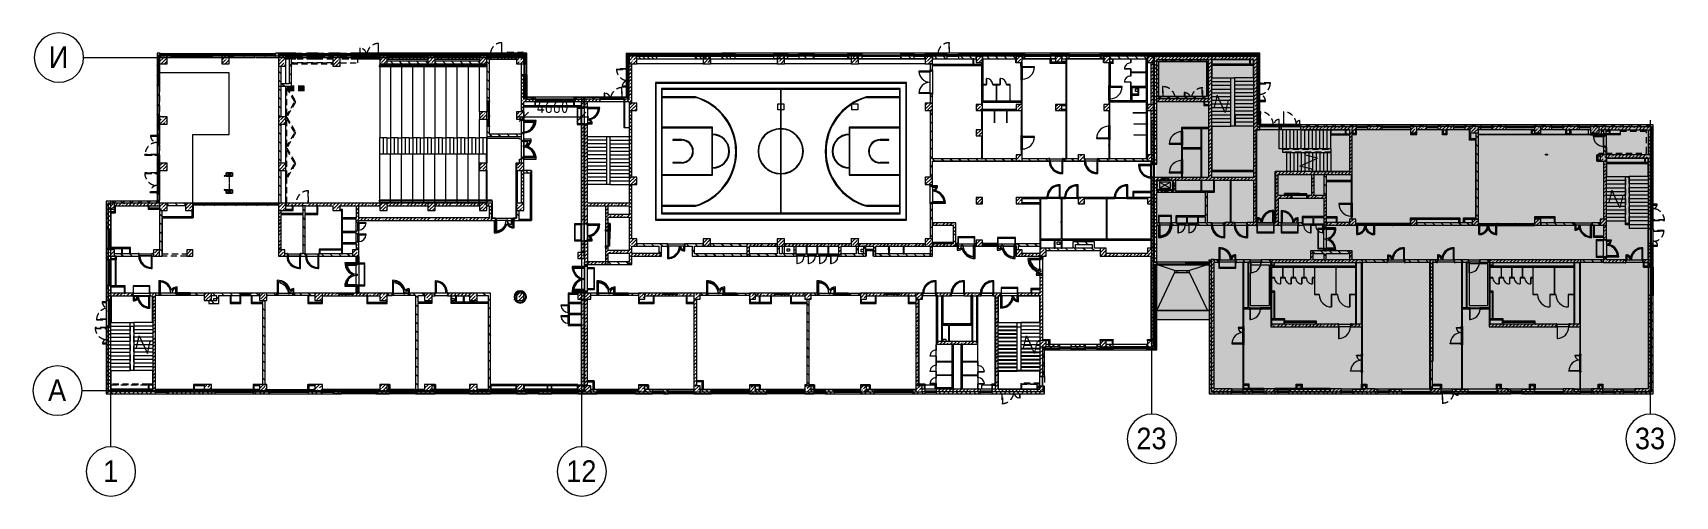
# Model space of a CAD drawing. Header units: millimetres. Extents: x 81548 to 272142, y -8553 to 29000.
# Drawn here: x 138904 to 272142, y -8553 to 29000 of the extents above; entities that cross this region are included whole.
import ezdxf

# ---------------------------------------------------------------- set-up
doc = ezdxf.new("R2010")
doc.units = ezdxf.units.MM
doc.linetypes.add('200_ШТРИХ__ш1_п0_6_', pattern=[800, 500, -300])
doc.linetypes.add('Осевая', pattern=[31.75, 6.35, -4.7625, 15.875, -4.7625])
for name, color, linetype, lineweight in [('A-ANNO-DIMS', 7, 'Continuous', 9), ('A-ANNO-DIMS-500', 7, 'Continuous', 9), ('A-DETL-MBND-1', 7, '200_ШТРИХ__ш1_п0_6_', 9), ('A-DOOR', 7, 'Continuous', 5), ('A-GENM-1', 7, 'Continuous', 5), ('A-GLAZ-3', 7, 'Continuous', 5), ('A-GLAZ-CURT-2', 7, 'Continuous', 5), ('A-GLAZ-CWMG-2', 7, 'Continuous', 5), ('A-WALL', 7, 'Continuous', 9), ('A-WALL-3', 7, 'Continuous', 5), ('I-WALL-4', 7, 'Continuous', 5), ('S-COLS-3', 7, 'Continuous', 5), ('S-STRS-1', 7, 'Continuous', 5), ('S-STRS-MBND-1', 7, 'Continuous', 5), ('Оси', 7, 'Continuous', 9), ('Оси-1', 7, 'Continuous', 20), ('Оси-2', 7, 'Осевая', 9)]:
    doc.layers.add(name, color=color, linetype=linetype, lineweight=lineweight)
for name, color, linetype, lineweight, true_color in [('A-DETL-6', 7, 'Continuous', 5, 0x737373), ('A-DETL-GENF-3', 7, 'Continuous', 5, 0xe2e2e2), ('A-DETL-GENF-4', 7, 'Continuous', 5, 0xb7b7b7), ('A-DETL-GENF-5', 7, 'Continuous', 5, 0xaaaaaa), ('A-DOOR-1', 7, 'Continuous', 5, 0xb7b7b7), ('A-DOOR-2', 7, 'Continuous', 5, 0xe2e2e2), ('A-DOOR-3', 7, 'Continuous', 5, 0xaaaaaa), ('A-DOOR-4', 7, 'Continuous', 5, 0x737373), ('A-DOOR-FRAM-1', 7, 'Continuous', 5, 0xe2e2e2), ('A-DOOR-FRAM-2', 7, 'Continuous', 5, 0xb7b7b7), ('A-DOOR-FRAM-3', 7, 'Continuous', 5, 0xaaaaaa), ('A-FLOR-1', 7, 'Continuous', 5, 0xaaaaaa), ('A-FLOR-2', 7, 'Continuous', 5, 0xb7b7b7), ('A-GENM-2', 7, 'Continuous', 5, 0x737373), ('A-GENM-3', 7, 'Continuous', 5, 0xe2ddcd), ('A-GLAZ-2', 7, 'Continuous', 5, 0x737373), ('A-GLAZ-CURT-3', 7, 'Continuous', 5, 0x737373), ('A-GLAZ-CWMG-3', 7, 'Continuous', 5, 0x383e42), ('A-GLAZ-CWMG-4', 7, 'Continuous', 5, 0x737373), ('A-ROOF-1', 7, 'Continuous', 5, 0x737373), ('A-WALL-4', 7, 'Continuous', 5, 0x737373), ('A-WALL-5', 7, 'Continuous', 9, 0x737373), ('A-WALL-PATT-1', 7, 'Continuous', 5, 0x787878), ('I-WALL-2', 7, 'Continuous', 5, 0xe7e7e7), ('I-WALL-3', 7, 'Continuous', 9, 0xe7e7e7), ('I-WALL-5', 7, 'Continuous', 5, 0x737373), ('I-WALL-6', 7, 'Continuous', 5, 0x787878), ('M-EQPM-3', 7, 'Continuous', 5, 0x737373), ('S-COLS-4', 7, 'Continuous', 5, 0x737373), ('S-STRS-2', 7, 'Continuous', 5, 0x737373), ('S-STRS-MBND-2', 7, 'Continuous', 5, 0x737373)]:
    doc.layers.add(name, color=color, linetype=linetype, lineweight=lineweight, true_color=true_color)
doc.layers.add('A-DETL-GENF-2', color=7, linetype='Continuous', lineweight=9, true_color=0xc0c0c0, transparency=0.4)
doc.styles.add('Arial_1', font='arial.ttf', dxfattribs={"width": 0.9, "height": 1750})
doc.styles.add('ISOCPEUR_1', font='isocpeur.ttf', dxfattribs={"width": 0.9, "height": 1000})
doc.dimstyles.new('ISO-2_0_0_9К_Средний_округл2', dxfattribs={"dimscale": 304.8, "dimtxt": 995.981176, "dimasz": 2.46063, "dimexe": 1.968504, "dimexo": 0, "dimgap": 0, "dimtad": 1, "dimdec": 0, "dimrnd": 10, "dimzin": 0, "dimdsep": 46, "dimtxsty": 'ISOCPEUR_1', "dimblk1": 'OBLIQUE', "dimblk2": 'OBLIQUE', "dimsah": 1, "dimcen": 0.09, "dimdle": 1.968504, "dimazin": 0, "dimtfac": 1, "dimtdec": 4, "dimtix": 1, "dimtmove": 0, "dimatfit": 3, "dimfxl": 1, "dimtvp": 1, "dimtolj": 1, "dimtzin": 0, "dimarcsym": 2})
pattern_1 = [(45, (145131.5, 0), (-353.5534, 353.5534), []), (135, (145131.5, 0), (-353.5534, -353.5534), [])]
pattern_2 = [(45, (145131.5, 0), (-285.1231, 285.1231), []), (45, (145416.64, 0), (-285.1231, 285.1231), [504.031, -100.806, 16.764, -84.042])]
pattern_3 = [(135, (145131.52, 0), (-176.7767, -176.7767), [])]
pattern_4 = [(135, (145131.5, 0), (-353.5534, -353.5534), [])]
pattern_5 = [(45, (145131.52, 0), (-176.7767, 176.7767), [])]
pattern_6 = [(135, (1826.41, 164.685), (-14.14214, -14.14214), []), (225, (1826.41, 164.685), (14.14214, -14.14214), [])]
pattern_7 = [(45, (-296.384, 164.685), (-14.1421, 14.1421), []), (135, (-296.384, 164.685), (-14.1421, -14.1421), [])]
pattern_8 = [(135, (1751.41, 164.685), (-14.14214, -14.14214), []), (225, (1751.41, 164.685), (14.14214, -14.14214), [])]
pattern_9 = [(45, (-371.384, 164.685), (-14.1421, 14.1421), []), (135, (-371.384, 164.685), (-14.1421, -14.1421), [])]
pattern_10 = [(135, (1576.41, 164.685), (-14.14214, -14.14214), []), (225, (1576.41, 164.685), (14.14214, -14.14214), [])]
pattern_11 = [(45, (-546.384, 164.685), (-14.1421, 14.1421), []), (135, (-546.384, 164.685), (-14.1421, -14.1421), [])]
pattern_12 = [(135, (145131.5, 0), (-377.1708, -377.1708), [533.4, -88.9, 17.78, -88.9]), (135, (145131.5, 376.94), (-377.1708, -377.1708), []), (50, (145131.5, 0), (637.6445, -55.7866), [66.675, -733.425]), (355, (145131.5, 0), (-123.3494, 668.6992), [53.34, -586.74]), (100.451, (145184.65, -4.65), (514.299, 612.908), [56.665, -623.315]), (46.184, (145131.5, 177.8), (948.7764, -147.1497), [100.012, -1100.137]), (96.636, (145210.6, 165.5), (830.909, 865.997), [84.998, -934.973]), (351.184, (145131.5, 177.8), (830.918, 865.988), [80.01, -880.11]), (21, (145220.4, 133.35), (530.6506, -357.9283), [66.675, -733.425]), (326, (145220.4, 133.35), (216.308, 644.6585), [53.34, -586.74]), (71.451, (145264.64, 103.5), (746.9596, 286.7243), [56.665, -623.315]), (37.5, (145131.52, 0), (10.81053, 295.9426), [16.764, -562.864, 16.764, -578.866, -588.962]), (37.5, (145131.52, 0), (10.81053, 295.9426), [-1175.258, 16.764, -572.198]), (7.5, (145131.52, 0), (233.86916, 350.63175), [16.764, -322.834, 16.764, -549.529, -224.472]), (7.5, (145131.52, 0), (233.86916, 350.63175), [-905.891, 16.764, -207.708]), (327.5, (144933.27, 0), (474.5678, -20.0513), [16.764, -205.486, 16.764, -676.656, -920.115]), (327.5, (144933.27, 0), (474.5678, -20.0513), [-915.67, 16.764, -903.351]), (317.5, (144844.37, 0), (518.4522, 88.9934), [16.764, -272.161, 16.764, -443.738, -653.415]), (317.5, (144844.37, 0), (518.4522, 88.9934), [-749.427, 16.764, -636.651])]
pattern_13 = [(135, (1751.41, 174.685), (-14.14214, -14.14214), []), (225, (1751.41, 174.685), (14.14214, -14.14214), [])]
pattern_14 = [(45, (-371.384, 174.685), (-14.1421, 14.1421), []), (135, (-371.384, 174.685), (-14.1421, -14.1421), [])]
pattern_15 = [(135, (1751.41, 104.685), (-14.14214, -14.14214), []), (225, (1751.41, 104.685), (14.14214, -14.14214), [])]
pattern_16 = [(45, (-371.384, 104.685), (-14.1421, 14.1421), []), (135, (-371.384, 104.685), (-14.1421, -14.1421), [])]
pattern_17 = [(135, (1951.41, 164.685), (-14.14214, -14.14214), []), (225, (1951.41, 164.685), (14.14214, -14.14214), [])]
pattern_18 = [(45, (-171.384, 164.685), (-14.1421, 14.1421), []), (135, (-171.384, 164.685), (-14.1421, -14.1421), [])]
pattern_19 = [(135, (1951.41, 124.685), (-14.14214, -14.14214), []), (225, (1951.41, 124.685), (14.14214, -14.14214), [])]
pattern_20 = [(45, (-171.384, 124.685), (-14.1421, 14.1421), []), (135, (-171.384, 124.685), (-14.1421, -14.1421), [])]
pattern_21 = [(45, (145131.5, 0), (-530.33, 530.33), []), (135, (145131.5, 0), (-530.33, -530.33), [])]

msp = doc.modelspace()

# ---------------------------------------------------------------- texts
at = {"layer": 'Оси', "char_height": 1750, "attachment_point": 1, "style": 'Arial_1'}
for s, insert, width in [('\\fArial|b0|i0|c204|p34|;\\W.9;И', (140198.1, 27905.2), 1948.101), ('\\fArial|b0|i0|c204|p34|;\\W.9;А', (140140.1, 905.2), 1803.797), ('23', (228428.4, -3003), 3030.379), ('33', (268878.4, -3003), 3030.379), ('\\fArial|b0|i0|c204|p34|;\\W.9;1', (144603.9, -5649.6), 1515.189), ('12', (182178.4, -5649.6), 3030.379)]:
    msp.add_mtext(s, dxfattribs=dict(at, insert=insert, width=width))

# ---------------------------------------------------------------- blocks, each defined once
blk = doc.blocks.new('BSC_Колонна _Прямоугольная - 600х600-23286269-2_10_3_птичка')
at = {"layer": 'S-COLS-3'}
h = blk.add_hatch(dxfattribs=at)
h.set_pattern_fill('FP_36', color=256, style=0, pattern_type=2)
h.set_pattern_definition([(45, (-29509.74, -7600), (-285.123, 285.123), []), (45, (-29224.6, -7600), (-285.123, 285.123), [504.031, -100.806, 16.764, -84.042])])
h.paths.add_polyline_path([(-300, -300), (300, -300), (300, 300), (-300, 300)])
for p, q in [((300, 300), (-300, 300)), ((-300, 300), (-300, -300)), ((300, -300), (300, 300)), ((-300, -300), (300, -300))]:
    blk.add_line(p, q, dxfattribs=at)
blk = doc.blocks.new('BSC_Колонна _Прямоугольная - 500х500-23286270-2_10_3_птичка')
at = {"layer": 'S-COLS-3'}
h = blk.add_hatch(dxfattribs=at)
h.set_pattern_fill('FP_37', color=256, style=0, pattern_type=2)
h.set_pattern_definition([(45, (-38790, -7650), (-285.123, 285.123), []), (45, (-38504.88, -7650), (-285.123, 285.123), [504.031, -100.806, 16.764, -84.042])])
h.paths.add_polyline_path([(-250, -250), (250, -250), (248, 250), (-250, 250), (-250, 100)])
for p, q in [((250, 250), (-250, 250)), ((-250, 250), (-250, -250)), ((250, -250), (250, 250)), ((-250, -250), (250, -250))]:
    blk.add_line(p, q, dxfattribs=at)
blk = doc.blocks.new('BSC_Колонна _Прямоугольная - 500х500-V21-2_10_3_птичка')
at = {"layer": 'S-COLS-3'}
h = blk.add_hatch(dxfattribs=at)
h.set_pattern_fill('FP_38', color=256, style=0, pattern_type=2)
h.set_pattern_definition([(45, (-43160, -7650), (-285.123, 285.123), []), (45, (-42874.88, -7650), (-285.123, 285.123), [504.031, -100.806, 16.764, -84.042])])
h.paths.add_polyline_path([(-250, -250), (250, -250), (250, 250), (-250, 250)])
for p, q in [((250, 250), (-250, 250)), ((-250, 250), (-250, -250)), ((250, -250), (250, 250)), ((-250, -250), (250, -250))]:
    blk.add_line(p, q, dxfattribs=at)
blk = doc.blocks.new('BSC_Колонна _Прямоугольная - 500х500-V22-2_10_3_птичка')
at = {"layer": 'S-COLS-3'}
h = blk.add_hatch(dxfattribs=at)
h.set_pattern_fill('FP_39', color=256, style=0, pattern_type=2)
h.set_pattern_definition([(45, (-47660, -7650), (-285.123, 285.123), []), (45, (-47374.88, -7650), (-285.123, 285.123), [504.031, -100.806, 16.764, -84.042])])
h.paths.add_polyline_path([(-250, -250), (250, -250), (250, 250), (-250, 250)])
for p, q in [((250, 250), (-250, 250)), ((-250, 250), (-250, -250)), ((250, -250), (250, 250)), ((-250, -250), (250, -250))]:
    blk.add_line(p, q, dxfattribs=at)
blk = doc.blocks.new('BSC_Колонна _Прямоугольная - 500х500-V23-2_10_3_птичка')
at = {"layer": 'S-COLS-3'}
h = blk.add_hatch(dxfattribs=at)
h.set_pattern_fill('FP_40', color=256, style=0, pattern_type=2)
h.set_pattern_definition([(45, (-52160, -7650), (-285.123, 285.123), []), (45, (-51874.88, -7650), (-285.123, 285.123), [504.031, -100.806, 16.764, -84.042])])
h.paths.add_polyline_path([(-250, -250), (250, -250), (250, 250), (-250, 250)])
for p, q in [((250, 250), (-250, 250)), ((-250, 250), (-250, -250)), ((250, -250), (250, 250)), ((-250, -250), (250, -250))]:
    blk.add_line(p, q, dxfattribs=at)
blk = doc.blocks.new('BSC_Колонна _Прямоугольная - 500х500-V24-2_10_3_птичка')
at = {"layer": 'S-COLS-3'}
h = blk.add_hatch(dxfattribs=at)
h.set_pattern_fill('FP_41', color=256, style=0, pattern_type=2)
h.set_pattern_definition([(45, (-61160, -7650), (-285.1231, 285.1231), []), (45, (-60874.88, -7650), (-285.123, 285.123), [504.031, -100.806, 16.764, -84.042])])
h.paths.add_polyline_path([(-250, -250), (250, -250), (250, 250), (-250, 250)])
for p, q in [((250, 250), (-250, 250)), ((-250, 250), (-250, -250)), ((250, -250), (250, 250)), ((-250, -250), (250, -250))]:
    blk.add_line(p, q, dxfattribs=at)
blk = doc.blocks.new('BSC_Колонна _Прямоугольная - 600х600-V25-2_10_3_птичка')
at = {"layer": 'S-COLS-3'}
h = blk.add_hatch(dxfattribs=at)
h.set_pattern_fill('FP_42', color=256, style=0, pattern_type=2)
h.set_pattern_definition([(45, (-25860, -200), (-285.123, 285.123), []), (45, (-25574.88, -200), (-285.123, 285.123), [504.031, -100.806, 16.764, -84.042])])
h.paths.add_polyline_path([(-285, -300), (300, -300), (300, 300), (-300, 300), (-300, -300)])
for p, q in [((300, 300), (-300, 300)), ((-300, 300), (-300, -300)), ((300, -300), (300, 300)), ((-300, -300), (300, -300))]:
    blk.add_line(p, q, dxfattribs=at)
blk = doc.blocks.new('BSC_Колонна _Прямоугольная - 600х600-V26-2_10_3_птичка')
at = {"layer": 'S-COLS-3'}
h = blk.add_hatch(dxfattribs=at)
h.set_pattern_fill('FP_43', color=256, style=0, pattern_type=2)
h.set_pattern_definition([(45, (-29509.74, -200), (-285.123, 285.123), []), (45, (-29224.6, -200), (-285.123, 285.123), [504.031, -100.806, 16.764, -84.042])])
h.paths.add_polyline_path([(-300, -300), (300, -300), (300, 300), (-300, 300)])
for p, q in [((300, 300), (-300, 300)), ((-300, 300), (-300, -300)), ((300, -300), (300, 300)), ((-300, -300), (300, -300))]:
    blk.add_line(p, q, dxfattribs=at)
blk = doc.blocks.new('BSC_Колонна _Прямоугольная - 500х500-V27-2_10_3_птичка')
at = {"layer": 'S-COLS-3'}
h = blk.add_hatch(dxfattribs=at)
h.set_pattern_fill('FP_44', color=256, style=0, pattern_type=2)
h.set_pattern_definition([(45, (-38790, -150), (-285.123, 285.123), []), (45, (-38504.88, -150), (-285.123, 285.123), [504.031, -100.806, 16.764, -84.042])])
h.paths.add_polyline_path([(-216, -250), (250, -250), (250, 250), (-250, 250), (-250, -250)])
for p, q in [((250, 250), (-250, 250)), ((-250, 250), (-250, -250)), ((250, -250), (250, 250)), ((-250, -250), (250, -250))]:
    blk.add_line(p, q, dxfattribs=at)
blk = doc.blocks.new('BSC_Колонна _Прямоугольная - 500х500-V28-2_10_3_птичка')
at = {"layer": 'S-COLS-3'}
h = blk.add_hatch(dxfattribs=at)
h.set_pattern_fill('FP_45', color=256, style=0, pattern_type=2)
h.set_pattern_definition([(45, (-43160, -150), (-285.123, 285.123), []), (45, (-42874.88, -150), (-285.123, 285.123), [504.031, -100.806, 16.764, -84.042])])
h.paths.add_polyline_path([(-250, -250), (250, -250), (250, 250), (-250, 250)])
for p, q in [((250, 250), (-250, 250)), ((-250, 250), (-250, -250)), ((250, -250), (250, 250)), ((-250, -250), (250, -250))]:
    blk.add_line(p, q, dxfattribs=at)
blk = doc.blocks.new('BSC_Колонна _Прямоугольная - 500х500-V29-2_10_3_птичка')
at = {"layer": 'S-COLS-3'}
h = blk.add_hatch(dxfattribs=at)
h.set_pattern_fill('FP_46', color=256, style=0, pattern_type=2)
h.set_pattern_definition([(45, (-47660, -150), (-285.123, 285.123), []), (45, (-47374.88, -150), (-285.123, 285.123), [504.031, -100.806, 16.764, -84.042])])
h.paths.add_polyline_path([(-250, -250), (250, -250), (250, 250), (-250, 250), (-250, 80)])
for p, q in [((250, 250), (-250, 250)), ((-250, 250), (-250, -250)), ((250, -250), (250, 250)), ((-250, -250), (250, -250))]:
    blk.add_line(p, q, dxfattribs=at)
blk = doc.blocks.new('BSC_Колонна _Прямоугольная - 500х500-V30-2_10_3_птичка')
at = {"layer": 'S-COLS-3'}
h = blk.add_hatch(dxfattribs=at)
h.set_pattern_fill('FP_47', color=256, style=0, pattern_type=2)
h.set_pattern_definition([(45, (-52160, -150), (-285.123, 285.123), []), (45, (-51874.88, -150), (-285.123, 285.123), [504.031, -100.806, 16.764, -84.042])])
h.paths.add_polyline_path([(-250, -250), (250, -250), (250, 250), (-250, 250)])
for p, q in [((250, 250), (-250, 250)), ((-250, 250), (-250, -250)), ((250, -250), (250, 250)), ((-250, -250), (250, -250))]:
    blk.add_line(p, q, dxfattribs=at)
blk = doc.blocks.new('BSC_Колонна _Прямоугольная - 500х500-V31-2_10_3_птичка')
at = {"layer": 'S-COLS-3'}
h = blk.add_hatch(dxfattribs=at)
h.set_pattern_fill('FP_48', color=256, style=0, pattern_type=2)
h.set_pattern_definition([(45, (-61160, -150), (-285.123, 285.123), []), (45, (-60874.88, -150), (-285.123, 285.123), [504.031, -100.806, 16.764, -84.042])])
h.paths.add_polyline_path([(-250, -250), (250, -250), (250, 250), (-250, 250), (-250, 80)])
for p, q in [((250, 250), (-250, 250)), ((-250, 250), (-250, -250)), ((250, -250), (250, 250)), ((-250, -250), (250, -250))]:
    blk.add_line(p, q, dxfattribs=at)
blk = doc.blocks.new('BSC_Колонна _Прямоугольная - 500х500-V32-2_10_3_птичка')
at = {"layer": 'S-COLS-3'}
h = blk.add_hatch(dxfattribs=at)
h.set_pattern_fill('FP_49', color=256, style=0, pattern_type=2)
h.set_pattern_definition([(45, (-65660, -150), (-285.1231, 285.1231), []), (45, (-65374.88, -150), (-285.1231, 285.1231), [504.031, -100.806, 16.764, -84.042])])
h.paths.add_polyline_path([(-159, -250), (250, -250), (250, 250), (-250, 250), (-250, -250)])
for p, q in [((250, 250), (-250, 250)), ((-250, 250), (-250, -250)), ((250, -250), (250, 250)), ((-250, -250), (250, -250))]:
    blk.add_line(p, q, dxfattribs=at)
blk = doc.blocks.new('BSC_Колонна _Прямоугольная - 500х500-V33-2_10_3_птичка')
at = {"layer": 'S-COLS-3'}
h = blk.add_hatch(dxfattribs=at)
h.set_pattern_fill('FP_50', color=256, style=0, pattern_type=2)
h.set_pattern_definition([(45, (-75730, -3800), (-285.1231, 285.1231), []), (45, (-75444.88, -3800), (-285.1231, 285.1231), [504.031, -100.806, 16.764, -84.042])])
h.paths.add_polyline_path([(-15, -250), (250, -250), (250, 250), (-250, 250), (-250, -250)])
for p, q in [((250, 250), (-250, 250)), ((-250, 250), (-250, -250)), ((250, -250), (250, 250)), ((-250, -250), (250, -250))]:
    blk.add_line(p, q, dxfattribs=at)
blk = doc.blocks.new('BSC_Колонна _Прямоугольная - 500х500-V34-2_10_3_птичка')
at = {"layer": 'S-COLS-3'}
h = blk.add_hatch(dxfattribs=at)
h.set_pattern_fill('FP_51', color=256, style=0, pattern_type=2)
h.set_pattern_definition([(45, (-80600, -3800), (-285.1231, 285.1231), []), (45, (-80314.88, -3800), (-285.1231, 285.1231), [504.031, -100.806, 16.764, -84.042])])
h.paths.add_polyline_path([(-250, -250), (250, -250), (250, 250), (-250, 250), (-250, -99)])
for p, q in [((250, 250), (-250, 250)), ((-250, 250), (-250, -250)), ((250, -250), (250, 250)), ((-250, -250), (250, -250))]:
    blk.add_line(p, q, dxfattribs=at)
blk = doc.blocks.new('BSC_Колонна _Прямоугольная - 500х500-V35-2_10_3_птичка')
at = {"layer": 'S-COLS-3'}
h = blk.add_hatch(dxfattribs=at)
h.set_pattern_fill('FP_52', color=256, style=0, pattern_type=2)
h.set_pattern_definition([(45, (-65660, -7650), (-285.1231, 285.1231), []), (45, (-65374.88, -7650), (-285.1231, 285.1231), [504.031, -100.806, 16.764, -84.042])])
h.paths.add_polyline_path([(-159, -250), (250, -250), (250, 250), (-250, 250), (-250, -250)])
for p, q in [((250, 250), (-250, 250)), ((-250, 250), (-250, -250)), ((250, -250), (250, 250)), ((-250, -250), (250, -250))]:
    blk.add_line(p, q, dxfattribs=at)
blk = doc.blocks.new('BSC_Колонна _Прямоугольная - 600х600-23205240-2_10_3_птичка')
at = {"layer": 'S-COLS-3'}
h = blk.add_hatch(dxfattribs=at)
h.set_pattern_fill('FP_53', color=256, style=0, pattern_type=2)
h.set_pattern_definition([(45, (-66460, -12000), (-285.1231, 285.1231), []), (45, (-66174.88, -12000), (-285.1231, 285.1231), [504.031, -100.806, 16.764, -84.042])])
h.paths.add_polyline_path([(-300, -300), (300, -300), (300, 300), (-300, 300)])
for p, q in [((300, 300), (-300, 300)), ((-300, 300), (-300, -300)), ((300, -300), (300, 300)), ((-300, -300), (300, -300))]:
    blk.add_line(p, q, dxfattribs=at)
blk = doc.blocks.new('BSC_Колонна _Прямоугольная - 600х800-24078684-2_10_3_птичка')
at = {"layer": 'S-COLS-3'}
h = blk.add_hatch(dxfattribs=at)
h.set_pattern_fill('FP_54', color=256, style=0, pattern_type=2)
h.set_pattern_definition([(45, (-14010, -26700), (-285.123, 285.123), []), (45, (-13724.88, -26700), (-285.123, 285.123), [504.031, -100.806, 16.764, -84.042])])
h.paths.add_polyline_path([(300, -400), (300, 400), (-300, 400), (-300, -400)])
for p, q in [((300, 400), (-300, 400)), ((-300, 400), (-300, -400)), ((300, -400), (300, 400)), ((-300, -400), (300, -400))]:
    blk.add_line(p, q, dxfattribs=at)
blk = doc.blocks.new('BSC_Колонна _Прямоугольная - 600х600-V36-2_10_3_птичка')
at = {"layer": 'S-COLS-3'}
h = blk.add_hatch(dxfattribs=at)
h.set_pattern_fill('FP_56', color=256, style=0, pattern_type=2)
h.set_pattern_definition([(45, (-14010, -14900), (-285.123, 285.123), []), (45, (-13724.88, -14900), (-285.123, 285.123), [504.031, -100.806, 16.764, -84.042])])
h.paths.add_polyline_path([(-300, -300), (300, -300), (300, 300), (-300, 300), (-300, -208)])
for p, q in [((300, 300), (-300, 300)), ((-300, 300), (-300, -300)), ((300, -300), (300, 300)), ((-300, -300), (300, -300))]:
    blk.add_line(p, q, dxfattribs=at)
blk = doc.blocks.new('BSC_Колонна _Прямоугольная - 600х600-23295697-2_10_3_птичка')
at = {"layer": 'S-COLS-3'}
h = blk.add_hatch(dxfattribs=at)
h.set_pattern_fill('FP_57', color=256, style=0, pattern_type=2)
h.set_pattern_definition([(45, (-14010, -18150), (-285.123, 285.123), []), (45, (-13724.88, -18150), (-285.123, 285.123), [504.031, -100.806, 16.764, -84.042])])
h.paths.add_polyline_path([(-300, -300), (300, -300), (300, 300), (-300, 300)])
for p, q in [((300, 300), (-300, 300)), ((-300, 300), (-300, -300)), ((300, -300), (300, 300)), ((-300, -300), (300, -300))]:
    blk.add_line(p, q, dxfattribs=at)
blk = doc.blocks.new('BSC_Колонна _Прямоугольная - 600х600-V37-2_10_3_птичка')
at = {"layer": 'S-COLS-3'}
h = blk.add_hatch(dxfattribs=at)
h.set_pattern_fill('FP_58', color=256, style=0, pattern_type=2)
h.set_pattern_definition([(45, (-14010, -21900), (-285.123, 285.123), []), (45, (-13724.88, -21900), (-285.123, 285.123), [504.031, -100.806, 16.764, -84.042])])
h.paths.add_polyline_path([(-300, -300), (300, -300), (300, 300), (-300, 300)])
for p, q in [((300, 300), (-300, 300)), ((-300, 300), (-300, -300)), ((300, -300), (300, 300)), ((-300, -300), (300, -300))]:
    blk.add_line(p, q, dxfattribs=at)
blk = doc.blocks.new('BSC_Колонна _Прямоугольная - 600х600-V38-2_10_3_птичка')
at = {"layer": 'S-COLS-3'}
h = blk.add_hatch(dxfattribs=at)
h.set_pattern_fill('FP_59', color=256, style=0, pattern_type=2)
h.set_pattern_definition([(45, (-25860, -7600), (-285.123, 285.123), []), (45, (-25574.88, -7600), (-285.123, 285.123), [504.031, -100.806, 16.764, -84.042])])
h.paths.add_polyline_path([(-300, -300), (300, -300), (300, 300), (-300, 300), (-300, 150)])
for p, q in [((300, 300), (-300, 300)), ((-300, 300), (-300, -300)), ((300, -300), (300, 300)), ((-300, -300), (300, -300))]:
    blk.add_line(p, q, dxfattribs=at)
blk = doc.blocks.new('BSC_Колонна _Прямоугольная - 600х600-V39-2_10_3_птичка')
at = {"layer": 'S-COLS-3'}
h = blk.add_hatch(dxfattribs=at)
h.set_pattern_fill('FP_60', color=256, style=0, pattern_type=2)
h.set_pattern_definition([(45, (-26110, -26800), (-285.123, 285.123), []), (45, (-25824.88, -26800), (-285.123, 285.123), [504.031, -100.806, 16.764, -84.042])])
h.paths.add_polyline_path([(-300, -300), (300, -300), (300, 300), (-300, 300)])
for p, q in [((300, 300), (-300, 300)), ((-300, 300), (-300, -300)), ((300, -300), (300, 300)), ((-300, -300), (300, -300))]:
    blk.add_line(p, q, dxfattribs=at)
blk = doc.blocks.new('BSC_Колонна _Прямоугольная - 600х600-V40-2_10_3_птичка')
at = {"layer": 'S-COLS-3'}
h = blk.add_hatch(dxfattribs=at)
h.set_pattern_fill('FP_61', color=256, style=0, pattern_type=2)
h.set_pattern_definition([(45, (-26110, -14900), (-285.123, 285.123), []), (45, (-25824.88, -14900), (-285.123, 285.123), [504.031, -100.806, 16.764, -84.042])])
h.paths.add_polyline_path([(-300, -300), (300, -300), (300, 300), (-300, 300)])
for p, q in [((300, 300), (-300, 300)), ((-300, 300), (-300, -300)), ((300, -300), (300, 300)), ((-300, -300), (300, -300))]:
    blk.add_line(p, q, dxfattribs=at)
blk = doc.blocks.new('BSC_Колонна _Прямоугольная - 600х600-V41-2_10_3_птичка')
at = {"layer": 'S-COLS-3'}
h = blk.add_hatch(dxfattribs=at)
h.set_pattern_fill('FP_62', color=256, style=0, pattern_type=2)
h.set_pattern_definition([(45, (-66460, -17000), (-285.1231, 285.1231), []), (45, (-66174.88, -17000), (-285.1231, 285.1231), [504.031, -100.806, 16.764, -84.042])])
h.paths.add_polyline_path([(-300, -300), (300, -300), (300, 300), (-300, 300), (-300, 6)])
for p, q in [((300, 300), (-300, 300)), ((-300, 300), (-300, -300)), ((300, -300), (300, 300)), ((-300, -300), (300, -300))]:
    blk.add_line(p, q, dxfattribs=at)
blk = doc.blocks.new('BSC_Колонна _Прямоугольная - 500х500-23287078-2_10_3_птичка')
at = {"layer": 'S-COLS-3'}
h = blk.add_hatch(dxfattribs=at)
h.set_pattern_fill('FP_64', color=256, style=0, pattern_type=2)
h.set_pattern_definition([(45, (-84450, -22950), (-285.1231, 285.1231), []), (45, (-84164.88, -22950), (-285.1231, 285.1231), [504.031, -100.806, 16.764, -84.042])])
h.paths.add_polyline_path([(-250, -250), (250, -250), (250, 250), (-250, 250), (-250, -160)])
for p, q in [((250, 250), (-250, 250)), ((-250, 250), (-250, -250)), ((250, -250), (250, 250)), ((-250, -250), (250, -250))]:
    blk.add_line(p, q, dxfattribs=at)
blk = doc.blocks.new('110_Дверь_СКБ_1Ст_Внутренняя1 - Д-8 950x2100h_охрана-V42-2_10_3_птичка')
at = {"layer": 'A-DOOR-2'}
h = blk.add_hatch(color=256, dxfattribs=at)
h.paths.add_polyline_path([(437.5, 100), (437.5, 60), (427.5, 60), (427.5, 20), (462.5, 20), (462.5, 100)])
h.paths.add_polyline_path([(-412.5, 100), (-437.5, 100), (-437.5, 20), (-402.5, 20), (-402.5, 60), (-412.5, 60)])
at = {"layer": 'A-DOOR-3'}
h = blk.add_hatch(dxfattribs=at)
h.set_pattern_fill('FP_68', color=256, style=0, pattern_type=2)
h.set_pattern_definition(pattern_6)
h.paths.add_polyline_path([(487.5, 100), (462.5, 100), (462.5, -100), (487.5, -100), (487.5, -34.8)])
at = {"layer": 'A-DOOR-FRAM-1'}
for points in [[(-492.5, 108), (-492.5, 100), (-422.5, 100), (-422.5, 108)], [(-422.5, 20), (-437.5, 20), (-437.5, -100), (-422.5, -100), (-422.5, -34.8)], [(397.5, 950), (397.5, 100), (437.5, 100), (437.5, 950)], [(517.5, 108), (447.5, 108), (447.5, 100), (517.5, 100)], [(462.5, 20), (447.5, 20), (447.5, -100), (462.5, -100), (462.5, -34.8)], [(-492.5, -100), (-492.5, -108), (-422.5, -108), (-422.5, -100)], [(447.5, -100), (447.5, -108), (517.5, -108), (517.5, -100)]]:
    blk.add_hatch(color=256, dxfattribs=at).paths.add_polyline_path(points)
at = {"layer": 'A-DOOR-FRAM-3'}
h = blk.add_hatch(dxfattribs=at)
h.set_pattern_fill('FP_69', color=256, style=0, pattern_type=2)
h.set_pattern_definition(pattern_7)
h.paths.add_polyline_path([(-437.5, 100), (-462.5, 100), (-462.5, -100), (-437.5, -100), (-437.5, -34.8)])
at = {"layer": 'A-DOOR-1'}
for p, q in [((437.5, 950), (397.5, 950)), ((397.5, 950), (397.5, 100)), ((397.5, 100), (437.5, 100)), ((437.5, 100), (437.5, 950))]:
    blk.add_line(p, q, dxfattribs=at)
blk.add_arc((437.5, 100), 850, 90, 180, dxfattribs=at)
at = {"layer": 'A-DOOR-FRAM-2'}
for p, q in [((-422.5, 108), (-492.5, 108)), ((-492.5, 108), (-492.5, 100)), ((-492.5, 100), (-422.5, 100)), ((-437.5, 100), (-462.5, 100)), ((-462.5, 100), (-462.5, -100)), ((-412.5, 100), (-437.5, 100)), ((-437.5, 100), (-437.5, 20)), ((-437.5, -100), (-437.5, 100)), ((-422.5, 100), (-437.5, 100)), ((-437.5, 100), (-437.5, 99)), ((-437.5, 99), (-422.5, 99)), ((-437.5, 20), (-402.5, 20)), ((-422.5, 20), (-437.5, 20)), ((-437.5, 20), (-437.5, -100)), ((-422.5, 100), (-422.5, 108)), ((-422.5, 99), (-422.5, 100)), ((-422.5, -100), (-422.5, 20)), ((-412.5, 60), (-412.5, 100)), ((-402.5, 60), (-412.5, 60)), ((-402.5, 20), (-402.5, 60)), ((437.5, 60), (427.5, 60)), ((427.5, 60), (427.5, 20)), ((427.5, 20), (462.5, 20)), ((437.5, 100), (437.5, 60)), ((462.5, 100), (437.5, 100)), ((517.5, 108), (447.5, 108)), ((447.5, 108), (447.5, 100)), ((462.5, 100), (447.5, 100)), ((447.5, 100), (447.5, 99)), ((447.5, 100), (517.5, 100)), ((447.5, 99), (462.5, 99)), ((462.5, 20), (447.5, 20)), ((447.5, 20), (447.5, -100)), ((462.5, 20), (462.5, 100)), ((487.5, 100), (462.5, 100)), ((462.5, 100), (462.5, -100)), ((462.5, 99), (462.5, 100)), ((462.5, -100), (462.5, 20)), ((487.5, -100), (487.5, 100)), ((517.5, 100), (517.5, 108)), ((-422.5, -100), (-492.5, -100)), ((-492.5, -100), (-492.5, -108)), ((-492.5, -108), (-422.5, -108)), ((-462.5, -100), (-437.5, -100)), ((-437.5, -100), (-422.5, -100)), ((-422.5, -108), (-422.5, -100)), ((447.5, -100), (462.5, -100)), ((517.5, -100), (447.5, -100)), ((447.5, -100), (447.5, -108)), ((447.5, -108), (517.5, -108)), ((462.5, -100), (487.5, -100)), ((517.5, -108), (517.5, -100))]:
    blk.add_line(p, q, dxfattribs=at)
blk = doc.blocks.new('110_Дверь_СКБ_2Ст - Д-5_п_ Из игровой в коридор-32679362-2_10_3_птичка')
at = {"layer": 'A-DOOR-2'}
h = blk.add_hatch(color=256, dxfattribs=at)
h.paths.add_polyline_path([(652.5, 30), (712.5, 30), (712.5, 110), (662.5, 110), (662.5, 60), (652.5, 60)])
h.paths.add_polyline_path([(-687.5, 30), (-627.5, 30), (-627.5, 60), (-637.5, 60), (-637.5, 110), (-687.5, 110)])
for points in [[(-637.5, 110), (-587.5, 110), (-587.5, 510), (-637.5, 510)], [(612.5, 110), (662.5, 110), (662.5, 1010), (612.5, 1010), (612.5, 152.6)], [(712.5, -110), (712.5, 30), (697.5, 30), (697.5, -110)]]:
    blk.add_hatch(color=256, dxfattribs=at).paths.add_polyline_path(points)
at = {"layer": 'A-DOOR-FRAM-1'}
for points in [[(-672.5, 110), (-672.5, 118), (-742.5, 118), (-742.5, 110)], [(-672.5, -110), (-672.5, 30), (-687.5, 30), (-687.5, -110)], [(767.5, 110), (767.5, 118), (697.5, 118), (697.5, 110)], [(-672.5, -118), (-672.5, -110), (-742.5, -110), (-742.5, -118)], [(767.5, -118), (767.5, -110), (697.5, -110), (697.5, -118)]]:
    blk.add_hatch(color=256, dxfattribs=at).paths.add_polyline_path(points)
at = {"layer": 'A-DOOR-1'}
for p, q in [((-637.5, 510), (-637.5, 110)), ((-587.5, 510), (-637.5, 510)), ((-637.5, 110), (-587.5, 110)), ((-587.5, 110), (-587.5, 510)), ((662.5, 1010), (612.5, 1010)), ((612.5, 1010), (612.5, 110)), ((612.5, 110), (662.5, 110)), ((662.5, 110), (662.5, 1010))]:
    blk.add_line(p, q, dxfattribs=at)
for centre, radius, start, end in [((-637.5, 110), 400, 360, 90), ((662.5, 110), 900, 90, 180)]:
    blk.add_arc(centre, radius, start, end, dxfattribs=at)
at = {"layer": 'A-DOOR-FRAM-2'}
for p, q in [((-672.5, 118), (-742.5, 118)), ((-742.5, 118), (-742.5, 110)), ((-742.5, 110), (-672.5, 110)), ((-637.5, 110), (-687.5, 110)), ((-687.5, 110), (-687.5, 30)), ((-687.5, 30), (-627.5, 30)), ((-672.5, 30), (-687.5, 30)), ((-687.5, 30), (-687.5, -110)), ((-672.5, 110), (-672.5, 118)), ((-672.5, -110), (-672.5, 30)), ((-637.5, 60), (-637.5, 110)), ((-627.5, 60), (-637.5, 60)), ((-627.5, 30), (-627.5, 60)), ((662.5, 60), (652.5, 60)), ((652.5, 60), (652.5, 30)), ((652.5, 30), (712.5, 30)), ((662.5, 110), (662.5, 60)), ((712.5, 110), (662.5, 110)), ((767.5, 118), (697.5, 118)), ((697.5, 118), (697.5, 110)), ((697.5, 110), (767.5, 110)), ((712.5, 30), (697.5, 30)), ((697.5, 30), (697.5, -110)), ((712.5, 30), (712.5, 110)), ((712.5, -110), (712.5, 30)), ((767.5, 110), (767.5, 118)), ((-672.5, -110), (-742.5, -110)), ((-742.5, -110), (-742.5, -118)), ((-742.5, -118), (-672.5, -118)), ((-687.5, -110), (-672.5, -110)), ((-672.5, -118), (-672.5, -110)), ((697.5, -110), (712.5, -110)), ((767.5, -110), (697.5, -110)), ((697.5, -110), (697.5, -118)), ((697.5, -118), (767.5, -118)), ((767.5, -118), (767.5, -110))]:
    blk.add_line(p, q, dxfattribs=at)
blk = doc.blocks.new('110_Дверь_СКБ_1Ст_Внутренняя1 - Д-4 1100x2100h_су мгн-32375332-2_10_3_птичка')
at = {"layer": 'A-DOOR-2'}
h = blk.add_hatch(color=256, dxfattribs=at)
h.paths.add_polyline_path([(512.5, 100), (512.5, 60), (502.5, 60), (502.5, 20), (537.5, 20), (537.5, 100)])
h.paths.add_polyline_path([(-487.5, 100), (-512.5, 100), (-512.5, 20), (-477.5, 20), (-477.5, 60), (-487.5, 60)])
at = {"layer": 'A-DOOR-3'}
h = blk.add_hatch(dxfattribs=at)
h.set_pattern_fill('FP_70', color=256, style=0, pattern_type=2)
h.set_pattern_definition(pattern_8)
h.paths.add_polyline_path([(562.5, 100), (537.5, 100), (537.5, -100), (562.5, -100)])
at = {"layer": 'A-DOOR-FRAM-1'}
for points in [[(-567.5, 108), (-567.5, 100), (-497.5, 100), (-497.5, 108)], [(-497.5, 20), (-512.5, 20), (-512.5, -100), (-497.5, -100)], [(-487.5, 1100), (-487.5, 100), (-447.5, 100), (-447.5, 1100)], [(592.5, 108), (522.5, 108), (522.5, 100), (592.5, 100)], [(537.5, 20), (522.5, 20), (522.5, -100), (537.5, -100)], [(-567.5, -100), (-567.5, -108), (-497.5, -108), (-497.5, -100)], [(592.5, -100), (522.5, -100), (522.5, -108), (592.5, -108)]]:
    blk.add_hatch(color=256, dxfattribs=at).paths.add_polyline_path(points)
at = {"layer": 'A-DOOR-FRAM-3'}
h = blk.add_hatch(dxfattribs=at)
h.set_pattern_fill('FP_71', color=256, style=0, pattern_type=2)
h.set_pattern_definition(pattern_9)
h.paths.add_polyline_path([(-512.5, 100), (-537.5, 100), (-537.5, -100), (-512.5, -100)])
at = {"layer": 'A-DOOR-3'}
for p, q in [((-487.5, 1100), (-487.5, 100)), ((-447.5, 1100), (-487.5, 1100)), ((-487.5, 100), (-447.5, 100)), ((-447.5, 100), (-447.5, 1100))]:
    blk.add_line(p, q, dxfattribs=at)
blk.add_arc((-487.5, 100), 1000, 360, 90, dxfattribs=at)
at = {"layer": 'A-DOOR-FRAM-3'}
for p, q in [((-497.5, 108), (-567.5, 108)), ((-567.5, 108), (-567.5, 100)), ((-567.5, 100), (-497.5, 100)), ((-512.5, 100), (-537.5, 100)), ((-537.5, 100), (-537.5, -100)), ((-487.5, 100), (-512.5, 100)), ((-512.5, 100), (-512.5, 20)), ((-512.5, -100), (-512.5, 100)), ((-497.5, 100), (-512.5, 100)), ((-512.5, 100), (-512.5, 99)), ((-512.5, 99), (-497.5, 99)), ((-512.5, 20), (-477.5, 20)), ((-497.5, 20), (-512.5, 20)), ((-512.5, 20), (-512.5, -100)), ((-497.5, 100), (-497.5, 108)), ((-497.5, 99), (-497.5, 100)), ((-497.5, -100), (-497.5, 20)), ((-487.5, 60), (-487.5, 100)), ((-477.5, 60), (-487.5, 60)), ((-477.5, 20), (-477.5, 60)), ((512.5, 60), (502.5, 60)), ((502.5, 60), (502.5, 20)), ((502.5, 20), (537.5, 20)), ((512.5, 100), (512.5, 60)), ((537.5, 100), (512.5, 100)), ((592.5, 108), (522.5, 108)), ((522.5, 108), (522.5, 100)), ((537.5, 100), (522.5, 100)), ((522.5, 100), (522.5, 99)), ((522.5, 100), (592.5, 100)), ((522.5, 99), (537.5, 99)), ((537.5, 20), (522.5, 20)), ((522.5, 20), (522.5, -100)), ((537.5, 20), (537.5, 100)), ((562.5, 100), (537.5, 100)), ((537.5, 100), (537.5, -100)), ((537.5, 99), (537.5, 100)), ((537.5, -100), (537.5, 20)), ((562.5, -100), (562.5, 100)), ((592.5, 100), (592.5, 108)), ((-497.5, -100), (-567.5, -100)), ((-567.5, -100), (-567.5, -108)), ((-567.5, -108), (-497.5, -108)), ((-537.5, -100), (-512.5, -100)), ((-512.5, -100), (-497.5, -100)), ((-497.5, -108), (-497.5, -100)), ((522.5, -100), (537.5, -100)), ((592.5, -100), (522.5, -100)), ((522.5, -100), (522.5, -108)), ((522.5, -108), (592.5, -108)), ((537.5, -100), (562.5, -100)), ((592.5, -108), (592.5, -100))]:
    blk.add_line(p, q, dxfattribs=at)
blk = doc.blocks.new('120_Окно_СКБ_1Ст - 120_Окно_СКБ_1Ст 900х2500_h_ с форточкой-22876038-2_10_3_птичка')
at = {"layer": 'A-GLAZ-2'}
for p, q in [((-450, -127), (-450, -57)), ((-450, -57), (-380, -57)), ((450, -57), (-450, -57)), ((-380, -127), (-450, -127)), ((-450, -127), (-400, -127)), ((-380, -127), (-400, -127)), ((-400, -127), (-400, -137)), ((-400, -137), (400, -137)), ((400, -137), (-400, -137)), ((-380, -57), (-380, -127)), ((380, -87), (-380, -87)), ((-380, -87), (-380, -127)), ((-330, -137), (-330, -87)), ((-330, -107), (330, -107)), ((330, -117), (-330, -117)), ((330, -137), (330, -87)), ((380, -127), (380, -57)), ((380, -57), (450, -57)), ((380, -127), (380, -87)), ((450, -127), (380, -127)), ((400, -127), (380, -127)), ((400, -127), (450, -127)), ((400, -137), (400, -127)), ((450, -57), (450, -127))]:
    blk.add_line(p, q, dxfattribs=at)
blk = doc.blocks.new('120_Окно_СКБ_1Ст - 120_Окно_СКБ_1Ст 900х2500_h_ с форточкой-22877787-2_10_3_птичка')
at = {"layer": 'A-GLAZ-2'}
for p, q in [((-450, -127), (-450, -57)), ((-450, -57), (-380, -57)), ((450, -57), (-450, -57)), ((-380, -127), (-450, -127)), ((-450, -127), (-400, -127)), ((-380, -127), (-400, -127)), ((-400, -127), (-400, -137)), ((-400, -137), (400, -137)), ((400, -137), (-400, -137)), ((-380, -57), (-380, -127)), ((380, -87), (-380, -87)), ((-380, -87), (-380, -127)), ((-330, -137), (-330, -87)), ((-330, -107), (330, -107)), ((330, -117), (-330, -117)), ((330, -137), (330, -87)), ((380, -127), (380, -57)), ((380, -57), (450, -57)), ((380, -127), (380, -87)), ((450, -127), (380, -127)), ((400, -127), (380, -127)), ((400, -127), (450, -127)), ((400, -137), (400, -127)), ((450, -57), (450, -127))]:
    blk.add_line(p, q, dxfattribs=at)
blk = doc.blocks.new('110_Дверь_СКБ_2Ст_Внутренняя - ДН-7д_л__ ДОО_Дв_1450x2100h_Загрузочная_ Помещение холодильных камер-21737406-2_10_3_птичка')
at = {"layer": 'A-DETL-MBND-1'}
for points in [[(-662.5, 283), (-662.5, 600), (-742.5, 600), (-742.5, 283)], [(767.5, 283), (767.5, 990), (687.5, 990), (687.5, 283)]]:
    blk.add_hatch(color=256, dxfattribs=at).paths.add_polyline_path(points)
for p, q in [((-742.5, 600), (-742.5, 283)), ((-662.5, 600), (-742.5, 600)), ((-662.5, 283), (-662.5, 600)), ((767.5, 990), (687.5, 990)), ((687.5, 990), (687.5, 283)), ((767.5, 283), (767.5, 990))]:
    blk.add_line(p, q, dxfattribs=at)
for centre, radius, start, end in [((-742.5, 40), 560, 26.054046, 90), ((767.5, 40), 950, 90, 165)]:
    blk.add_arc(centre, radius, start, end, dxfattribs=at)
blk = doc.blocks.new('110_Дверь_СКБ_1Ст_Внутренняя1 - ДН-6д_ ДОО_Дв_1150x2100-24253098-2_10_3_птичка')
at = {"layer": 'A-DETL-MBND-1'}
blk.add_hatch(color=256, dxfattribs=at).paths.add_polyline_path([(-513, 283), (-473, 283), (-473, 1090), (-513, 1090), (-513, 392)])
for p, q in [((-513, 1090), (-513, 283)), ((-473, 1090), (-513, 1090)), ((-473, 283), (-473, 1090))]:
    blk.add_line(p, q, dxfattribs=at)
blk.add_arc((-513, 40), 1050, 13.41257, 90, dxfattribs=at)
blk = doc.blocks.new('Прямоугольный импост - Импост структурный с накладкой - 190мм-22856075-2_10_3_птичка')
at = {"layer": 'A-GLAZ-CWMG-2'}
for p, q in [((0, 190), (-50, 190)), ((-50, 190), (-50, 40)), ((-50, 40), (-40, 40)), ((-40, 0), (-50, 0)), ((-50, 0), (-50, -17)), ((-40, 40), (-40, 0)), ((-10, 0), (-10, 40)), ((-10, 40), (0, 40)), ((0, 0), (-10, 0)), ((0, 40), (0, 190)), ((0, -17), (0, 0)), ((-50, -17), (0, -17))]:
    blk.add_line(p, q, dxfattribs=at)
blk = doc.blocks.new('Прямоугольный импост - Импост структурный с накладкой - 190мм-V43-2_10_3_птичка')
at = {"layer": 'A-GLAZ-CWMG-2'}
for p, q in [((0, 190), (-50, 190)), ((-50, 190), (-50, 40)), ((-50, 40), (-40, 40)), ((-40, 0), (-50, 0)), ((-50, 0), (-50, -17)), ((-40, 40), (-40, 0)), ((-10, 0), (-10, 40)), ((-10, 40), (0, 40)), ((0, 0), (-10, 0)), ((0, 40), (0, 188)), ((0, -17), (0, 0)), ((-50, -17), (0, -17))]:
    blk.add_line(p, q, dxfattribs=at)
blk = doc.blocks.new('DOR_Проход в стене_Прямоугольный - 1050x1150 EI30-23344994-2_10_3_птичка')
at = {"layer": 'A-DOOR-1'}
for p, q in [((525, 100), (-525, 100)), ((525, -100), (-525, -100))]:
    blk.add_line(p, q, dxfattribs=at)
blk = doc.blocks.new('Прямоугольный импост - Импост структурный с накладкой - 190мм-22856805-2_10_3_птичка')
at = {"layer": 'A-GLAZ-CWMG-2'}
for p, q in [((0, 17), (-50, 17)), ((-50, 17), (-50, 0)), ((-50, 0), (-40, 0)), ((-40, 0), (-40, -40)), ((-10, -40), (-10, 0)), ((-10, 0), (0, 0)), ((0, 11), (0, 17)), ((-40, -40), (-50, -40)), ((-50, -40), (-50, -190)), ((-50, -190), (0, -190)), ((0, -40), (-10, -40))]:
    blk.add_line(p, q, dxfattribs=at)
blk = doc.blocks.new('BSC_Колонна _Прямоугольная - 600х600-23205375-2_10_3_птичка')
at = {"layer": 'S-COLS-3'}
h = blk.add_hatch(dxfattribs=at)
h.set_pattern_fill('FP_72', color=256, style=0, pattern_type=2)
h.set_pattern_definition([(45, (-54460, -12000), (-285.123, 285.123), []), (45, (-54174.88, -12000), (-285.123, 285.123), [504.031, -100.806, 16.764, -84.042])])
h.paths.add_polyline_path([(-300, -300), (300, -300), (300, 300), (-300, 300)])
for p, q in [((300, 300), (-300, 300)), ((-300, 300), (-300, -300)), ((300, -300), (300, 300)), ((-300, -300), (300, -300))]:
    blk.add_line(p, q, dxfattribs=at)
blk = doc.blocks.new('BSC_Колонна _Прямоугольная - 600х600-V44-2_10_3_птичка')
at = {"layer": 'S-COLS-3'}
h = blk.add_hatch(dxfattribs=at)
h.set_pattern_fill('FP_73', color=256, style=0, pattern_type=2)
h.set_pattern_definition([(45, (-42460, -26800), (-285.123, 285.123), []), (45, (-42174.88, -26800), (-285.123, 285.123), [504.031, -100.806, 16.764, -84.042])])
h.paths.add_polyline_path([(-300, -300), (300, -300), (300, 300), (-300, 300)])
for p, q in [((300, 300), (-300, 300)), ((-300, 300), (-300, -300)), ((300, -300), (300, 300)), ((-300, -300), (300, -300))]:
    blk.add_line(p, q, dxfattribs=at)
blk = doc.blocks.new('110_Дверь_СКБ_2Ст - Д-6_л__ ДОО_Дв_1450x2100h_Дверь из раздевальной в коридор-V45-2_10_3_птичка')
at = {"layer": 'A-DOOR-2'}
h = blk.add_hatch(color=256, dxfattribs=at)
h.paths.add_polyline_path([(712.5, 100), (662.5, 100), (662.5, 50), (652.5, 50), (652.5, 20), (712.5, 20)])
h.paths.add_polyline_path([(-627.5, 20), (-627.5, 50), (-637.5, 50), (-637.5, 100), (-687.5, 100), (-687.5, 20)])
for points in [[(-587.5, 100), (-587.5, 450), (-637.5, 450), (-637.5, 100)], [(662.5, 100), (662.5, 1050), (612.5, 1050), (612.5, 100)]]:
    blk.add_hatch(color=256, dxfattribs=at).paths.add_polyline_path(points)
at = {"layer": 'A-DOOR-3'}
h = blk.add_hatch(dxfattribs=at)
h.set_pattern_fill('FP_74', color=256, style=0, pattern_type=2)
h.set_pattern_definition(pattern_10)
h.paths.add_polyline_path([(737.5, 100), (712.5, 100), (712.5, -100), (737.5, -100)])
at = {"layer": 'A-DOOR-FRAM-1'}
for points in [[(-672.5, 100), (-672.5, 108), (-742.5, 108), (-742.5, 100)], [(-672.5, 20), (-687.5, 20), (-687.5, -100), (-672.5, -100)], [(767.5, 100), (767.5, 108), (697.5, 108), (697.5, 100)], [(712.5, 20), (697.5, 20), (697.5, -100), (712.5, -100)], [(-672.5, -100), (-742.5, -100), (-742.5, -108), (-672.5, -108)], [(767.5, -108), (767.5, -100), (697.5, -100), (697.5, -108)]]:
    blk.add_hatch(color=256, dxfattribs=at).paths.add_polyline_path(points)
at = {"layer": 'A-DOOR-FRAM-3'}
h = blk.add_hatch(dxfattribs=at)
h.set_pattern_fill('FP_75', color=256, style=0, pattern_type=2)
h.set_pattern_definition(pattern_11)
h.paths.add_polyline_path([(-687.5, -100), (-687.5, 100), (-712.5, 100), (-712.5, -100)])
at = {"layer": 'A-DOOR-3'}
for p, q in [((-637.5, 450), (-637.5, 100)), ((-587.5, 450), (-637.5, 450)), ((-637.5, 100), (-587.5, 100)), ((-587.5, 100), (-587.5, 450)), ((662.5, 1050), (612.5, 1050)), ((612.5, 1050), (612.5, 100)), ((612.5, 100), (662.5, 100)), ((662.5, 100), (662.5, 1050))]:
    blk.add_line(p, q, dxfattribs=at)
for centre, radius, start, end in [((-637.5, 100), 350, 360, 90), ((662.5, 100), 950, 90, 180)]:
    blk.add_arc(centre, radius, start, end, dxfattribs=at)
at = {"layer": 'A-DOOR-FRAM-3'}
for p, q in [((-672.5, 108), (-742.5, 108)), ((-742.5, 108), (-742.5, 100)), ((-742.5, 100), (-672.5, 100)), ((-687.5, 100), (-712.5, 100)), ((-712.5, 100), (-712.5, -100)), ((-637.5, 100), (-687.5, 100)), ((-687.5, 100), (-687.5, 20)), ((-687.5, -100), (-687.5, 100)), ((-687.5, 20), (-627.5, 20)), ((-672.5, 20), (-687.5, 20)), ((-687.5, 20), (-687.5, -100)), ((-672.5, 100), (-672.5, 108)), ((-672.5, -100), (-672.5, 20)), ((-637.5, 50), (-637.5, 100)), ((-627.5, 50), (-637.5, 50)), ((-627.5, 20), (-627.5, 50)), ((662.5, 50), (652.5, 50)), ((652.5, 50), (652.5, 20)), ((652.5, 20), (712.5, 20)), ((662.5, 100), (662.5, 50)), ((712.5, 100), (662.5, 100)), ((767.5, 108), (697.5, 108)), ((697.5, 108), (697.5, 100)), ((697.5, 100), (767.5, 100)), ((712.5, 20), (697.5, 20)), ((697.5, 20), (697.5, -100)), ((712.5, 20), (712.5, 100)), ((737.5, 100), (712.5, 100)), ((712.5, 100), (712.5, -100)), ((712.5, -100), (712.5, 20)), ((737.5, -100), (737.5, 100)), ((767.5, 100), (767.5, 108)), ((-672.5, -100), (-742.5, -100)), ((-742.5, -100), (-742.5, -108)), ((-742.5, -108), (-672.5, -108)), ((-712.5, -100), (-687.5, -100)), ((-687.5, -100), (-672.5, -100)), ((-672.5, -108), (-672.5, -100)), ((697.5, -100), (712.5, -100)), ((767.5, -100), (697.5, -100)), ((697.5, -100), (697.5, -108)), ((697.5, -108), (767.5, -108)), ((712.5, -100), (737.5, -100)), ((767.5, -108), (767.5, -100))]:
    blk.add_line(p, q, dxfattribs=at)
blk = doc.blocks.new('Системная панель - Стекло - 40мм-22858580-2_10_3_птичка')
at = {"layer": 'A-GLAZ-CURT-2'}
for p, q in [((372.5, 40), (-372.5, 40)), ((-372.5, 40), (-372.5, 0)), ((-372.5, 0), (372.5, 0)), ((372.5, 0), (372.5, 40))]:
    blk.add_line(p, q, dxfattribs=at)
blk = doc.blocks.new('Системная панель - Стекло - 40мм-22858442-2_10_3_птичка')
at = {"layer": 'A-GLAZ-CURT-2'}
h = blk.add_hatch(dxfattribs=at)
h.set_pattern_fill('FP_77', color=256, style=0, pattern_type=2)
h.set_pattern_definition([(135, (19050.1, -4371.1), (-1414.21, -1414.21), [1000, -3000]), (135, (19550.1, -5371.1), (-1414.21, -1414.21), [3000, -1000]), (135, (20050.1, -3371.1), (-1414.21, -1414.21), [1000, -3000])])
h.paths.add_polyline_path([(385, 40), (-385, 40), (-385, 0), (385, 0)])
for p, q in [((385, 40), (-385, 40)), ((-385, 40), (-385, 0)), ((-385, 0), (385, 0)), ((385, 0), (385, 40))]:
    blk.add_line(p, q, dxfattribs=at)
blk = doc.blocks.new('Системная панель - Стекло - 40мм-V46-2_10_3_птичка')
at = {"layer": 'A-GLAZ-CURT-2'}
for p, q in [((385, 40), (-385, 40)), ((-385, 40), (-385, 0)), ((-385, 0), (385, 0)), ((385, 0), (385, 40))]:
    blk.add_line(p, q, dxfattribs=at)
blk = doc.blocks.new('Системная панель - Стекло - 40мм-23190197-2_10_3_птичка')
at = {"layer": 'A-GLAZ-CURT-2'}
for p, q in [((269, 40), (-269, 40)), ((-269, 40), (-269, 0)), ((-269, 0), (269, 0)), ((269, 0), (269, 40))]:
    blk.add_line(p, q, dxfattribs=at)
blk = doc.blocks.new('Прямоугольный импост - Импост структурный с накладкой - 190мм-22858300-2_10_3_птичка')
at = {"layer": 'A-GLAZ-CWMG-2'}
for p, q in [((-50, 0), (-50, 17)), ((-50, 17), (0, 17)), ((-40, 0), (-50, 0)), ((-40, -40), (-40, 0)), ((0, 0), (-10, 0)), ((-10, 0), (-10, -40)), ((0, 17), (0, 0)), ((-50, -190), (-50, -40)), ((-50, -40), (-40, -40)), ((0, -190), (-50, -190)), ((-10, -40), (0, -40)), ((0, -40), (0, -190))]:
    blk.add_line(p, q, dxfattribs=at)
blk = doc.blocks.new('Прямоугольный импост - Импост структурный с накладкой - 190мм-22856798-2_10_3_птичка')
at = {"layer": 'A-GLAZ-CWMG-2'}
for p, q in [((-25, 0), (-25, 17)), ((-25, 17), (25, 17)), ((-15, 0), (-25, 0)), ((-15, -40), (-15, 0)), ((25, 0), (15, 0)), ((15, 0), (15, -40)), ((25, 17), (25, 0)), ((-25, -190), (-25, -40)), ((-25, -40), (-15, -40)), ((25, -190), (-25, -190)), ((15, -40), (25, -40)), ((25, -40), (25, -190))]:
    blk.add_line(p, q, dxfattribs=at)
blk = doc.blocks.new('Прямоугольный импост - Импост структурный с накладкой - 190мм-23186008-2_10_3_птичка')
at = {"layer": 'A-GLAZ-CWMG-3'}
for points in [[(3854, 19975), (3871, 19975), (3871, 20725), (3854, 20725), (3854, 20476)], [(4061, 19975), (4061, 20725), (3911, 20725), (3911, 19975), (4031, 19975)]]:
    blk.add_hatch(color=256, dxfattribs=at).paths.add_polyline_path(points)
at = {"layer": 'A-GLAZ-CWMG-2'}
for p, q in [((3854, 20725), (3854, 19975)), ((4061, 20725), (4061, 19975)), ((3871, 19975), (3854, 19975)), ((4061, 19975), (4031, 19975))]:
    blk.add_line(p, q, dxfattribs=at)
blk = doc.blocks.new('Прямоугольный импост - Импост структурный с накладкой - 160мм-22858437-2_10_3_птичка')
at = {"layer": 'A-GLAZ-CWMG-2'}
for p, q in [((3854, 23925), (3854, 23175)), ((4011, 23925), (4011, 23175))]:
    blk.add_line(p, q, dxfattribs=at)
blk = doc.blocks.new('Системная панель - Стекло - 40мм-V47-2_10_3_птичка')
at = {"layer": 'A-GLAZ-CURT-2'}
for p, q in [((385, 40), (-385, 40)), ((-385, 40), (-385, 0)), ((-385, 0), (385, 0)), ((385, 0), (385, 40))]:
    blk.add_line(p, q, dxfattribs=at)
blk = doc.blocks.new('Системная панель - Стекло - 40мм-V48-2_10_3_птичка')
at = {"layer": 'A-GLAZ-CURT-2'}
h = blk.add_hatch(dxfattribs=at)
h.set_pattern_fill('FP_78', color=256, style=0, pattern_type=2)
h.set_pattern_definition([(135, (23850.1, -4371.1), (-1414.21, -1414.21), [1000, -3000]), (135, (24350.1, -5371.1), (-1414.21, -1414.21), [3000, -1000]), (135, (24850.1, -3371.1), (-1414.21, -1414.21), [1000, -3000])])
h.paths.add_polyline_path([(385, 40), (-385, 40), (-385, 0), (385, 0)])
for p, q in [((385, 40), (-385, 40)), ((-385, 40), (-385, 0)), ((-385, 0), (385, 0)), ((385, 0), (385, 40))]:
    blk.add_line(p, q, dxfattribs=at)
blk = doc.blocks.new('Прямоугольный импост - Импост структурный с накладкой - 160мм-23190189-2_10_3_птичка')
at = {"layer": 'A-GLAZ-CWMG-2'}
for p, q in [((3854, 15925), (3871, 15925)), ((3854, 15925), (3854, 15408)), ((4011, 15925), (4011, 15408))]:
    blk.add_line(p, q, dxfattribs=at)
blk = doc.blocks.new('Системная панель - Стекло - 40мм-22856069-2_10_3_птичка')
at = {"layer": 'A-GLAZ-CURT-2'}
for p, q in [((397.5, 0), (-397.5, 0)), ((-397.5, 0), (-397.5, -40)), ((397.5, -40), (397.5, 0)), ((-397.5, -40), (397.5, -40))]:
    blk.add_line(p, q, dxfattribs=at)
blk = doc.blocks.new('Системная панель - Стекло - 40мм-22856070-2_10_3_птичка')
at = {"layer": 'A-GLAZ-CURT-2'}
h = blk.add_hatch(dxfattribs=at)
h.set_pattern_fill('FP_79', color=256, style=0, pattern_type=2)
h.set_pattern_definition([(45, (-9285, -26790), (-1414.21, 1414.21), [1000, -3000]), (45, (-10285, -27290), (-1414.21, 1414.21), [3000, -1000]), (45, (-8285, -27790), (-1414.21, 1414.21), [1000, -3000])])
h.paths.add_polyline_path([(410, -40), (410, 0), (-410, 0), (-410, -40)])
for p, q in [((410, 0), (-410, 0)), ((-410, 0), (-410, -40)), ((-410, -40), (410, -40)), ((410, -40), (410, 0))]:
    blk.add_line(p, q, dxfattribs=at)
blk = doc.blocks.new('Системная панель - Стекло - 40мм-V49-2_10_3_птичка')
at = {"layer": 'A-GLAZ-CURT-2'}
for p, q in [((410, 0), (-410, 0)), ((-410, 0), (-410, -40)), ((-410, -40), (410, -40)), ((410, -40), (410, 0))]:
    blk.add_line(p, q, dxfattribs=at)
blk = doc.blocks.new('Системная панель - Стекло - 40мм-22856305-2_10_3_птичка')
at = {"layer": 'A-GLAZ-CURT-2'}
h = blk.add_hatch(dxfattribs=at)
h.set_pattern_fill('FP_80', color=256, style=0, pattern_type=2)
h.set_pattern_definition([(45, (-11835.1, -26790), (-1414.21, 1414.21), [1000, -3000]), (45, (-12835.1, -27290), (-1414.21, 1414.21), [3000, -1000]), (45, (-10835.1, -27790), (-1414.21, 1414.21), [1000, -3000])])
h.paths.add_polyline_path([(410, -40), (410, 0), (-410, 0), (-410, -40), (312, -40)])
for p, q in [((410, 0), (-410, 0)), ((-410, 0), (-410, -40)), ((-410, -40), (410, -40)), ((410, -40), (410, 0))]:
    blk.add_line(p, q, dxfattribs=at)
blk = doc.blocks.new('Системная панель - Стекло - 40мм-V50-2_10_3_птичка')
at = {"layer": 'A-GLAZ-CURT-2'}
for p, q in [((410, 0), (-410, 0)), ((-410, 0), (-410, -40)), ((-410, -40), (410, -40)), ((410, -40), (410, 0))]:
    blk.add_line(p, q, dxfattribs=at)
blk = doc.blocks.new('Системная панель - Стекло - 40мм-V51-2_10_3_птичка')
at = {"layer": 'A-GLAZ-CURT-2'}
for p, q in [((397.5, 0), (-397.5, 0)), ((-397.5, 0), (-397.5, -40)), ((397.5, -40), (397.5, 0)), ((-397.5, -40), (397.5, -40))]:
    blk.add_line(p, q, dxfattribs=at)
blk = doc.blocks.new('Прямоугольный импост - Импост структурный с накладкой - 190мм-22856073-2_10_3_птичка')
at = {"layer": 'A-GLAZ-CWMG-2'}
for p, q in [((-50, 40), (-50, 190)), ((-50, 190), (0, 190)), ((-40, 40), (-50, 40)), ((-50, -17), (-50, 0)), ((-50, 0), (-40, 0)), ((-40, 0), (-40, 40)), ((-10, 40), (-10, 0)), ((0, 40), (-10, 40)), ((-10, 0), (0, 0)), ((0, 190), (0, 40)), ((0, 0), (0, -17)), ((0, -17), (-50, -17))]:
    blk.add_line(p, q, dxfattribs=at)
blk = doc.blocks.new('Прямоугольный импост - Импост структурный с накладкой - 160мм-22794259-2_10_3_птичка')
at = {"layer": 'A-GLAZ-CWMG-2'}
for p, q in [((4160, 27307), (4935, 27307)), ((4160, 27150), (4935, 27150))]:
    blk.add_line(p, q, dxfattribs=at)
blk = doc.blocks.new('Прямоугольный импост - Импост структурный с накладкой - 160мм-20149070-2_10_3_птичка')
at = {"layer": 'A-GLAZ-CWMG-2'}
for p, q in [((8385, 27307), (9185, 27307)), ((8385, 27150), (9185, 27150))]:
    blk.add_line(p, q, dxfattribs=at)
blk = doc.blocks.new('Прямоугольный импост - Импост структурный с накладкой - 160мм-22794460-2_10_3_птичка')
at = {"layer": 'A-GLAZ-CWMG-2'}
for p, q in [((10935, 27307), (11285, 27307)), ((10935, 27150), (11285, 27150))]:
    blk.add_line(p, q, dxfattribs=at)
blk = doc.blocks.new('Прямоугольный импост - Импост структурный с накладкой - 160мм-22794342-2_10_3_птичка')
at = {"layer": 'A-GLAZ-CWMG-2'}
for p, q in [((11285, 27307), (11735, 27307)), ((11285, 27150), (11735, 27150))]:
    blk.add_line(p, q, dxfattribs=at)
blk = doc.blocks.new('Прямоугольный импост - Импост структурный с накладкой - 190мм-22856065-2_10_3_птичка')
at = {"layer": 'A-GLAZ-CWMG-2'}
for p, q in [((-25, 40), (-25, 190)), ((-25, 190), (25, 190)), ((-15, 40), (-25, 40)), ((-25, -17), (-25, 0)), ((-25, 0), (-15, 0)), ((-15, 0), (-15, 40)), ((15, 40), (15, 0)), ((25, 40), (15, 40)), ((15, 0), (25, 0)), ((25, 190), (25, 40)), ((25, 0), (25, -17)), ((25, -17), (-25, -17))]:
    blk.add_line(p, q, dxfattribs=at)
blk = doc.blocks.new('Прямоугольный импост - Импост структурный с накладкой - 190мм-V52-2_10_3_птичка')
at = {"layer": 'A-GLAZ-CWMG-2'}
for p, q in [((-50, 190), (-50, 40)), ((-50, 40), (-40, 40)), ((-40, 0), (-50, 0)), ((-50, 0), (-50, -17)), ((-40, 40), (-40, 0)), ((-10, 0), (-10, 40)), ((-10, 40), (0, 40)), ((0, 0), (-10, 0)), ((0, 40), (0, 190)), ((0, -17), (0, 0)), ((-50, -17), (0, -17))]:
    blk.add_line(p, q, dxfattribs=at)
blk = doc.blocks.new('BSC_Колонна _Прямоугольная - 500х500-V53-2_10_3_птичка')
at = {"layer": 'S-COLS-3'}
h = blk.add_hatch(dxfattribs=at)
h.set_pattern_fill('FP_81', color=256, style=0, pattern_type=2)
h.set_pattern_definition([(45, (-56660, -150), (-285.123, 285.123), []), (45, (-56374.88, -150), (-285.123, 285.123), [504.031, -100.806, 16.764, -84.042])])
h.paths.add_polyline_path([(-250, -250), (250, -250), (250, 250), (-250, 250), (-250, 80)])
for p, q in [((250, 250), (-250, 250)), ((-250, 250), (-250, -250)), ((250, -250), (250, 250)), ((-250, -250), (250, -250))]:
    blk.add_line(p, q, dxfattribs=at)
blk = doc.blocks.new('BSC_Колонна _Прямоугольная - 500х500-V54-2_10_3_птичка')
at = {"layer": 'S-COLS-3'}
h = blk.add_hatch(dxfattribs=at)
h.set_pattern_fill('FP_82', color=256, style=0, pattern_type=2)
h.set_pattern_definition([(45, (-56660, -7650), (-285.123, 285.123), []), (45, (-56374.88, -7650), (-285.123, 285.123), [504.031, -100.806, 16.764, -84.042])])
h.paths.add_polyline_path([(-250, -250), (250, -250), (250, 250), (-250, 250), (-250, 100)])
for p, q in [((250, 250), (-250, 250)), ((-250, 250), (-250, -250)), ((250, -250), (250, 250)), ((-250, -250), (250, -250))]:
    blk.add_line(p, q, dxfattribs=at)
blk = doc.blocks.new('BSC_Колонна _Прямоугольная - 600х600-V55-2_10_3_птичка')
at = {"layer": 'S-COLS-3'}
h = blk.add_hatch(dxfattribs=at)
h.set_pattern_fill('FP_83', color=256, style=0, pattern_type=2)
h.set_pattern_definition([(45, (-33310, -7600), (-285.123, 285.123), []), (45, (-33024.88, -7600), (-285.123, 285.123), [504.031, -100.806, 16.764, -84.042])])
h.paths.add_polyline_path([(-300, -300), (300, -300), (300, 300), (-300, 300), (-300, 150)])
for p, q in [((300, 300), (-300, 300)), ((-300, 300), (-300, -300)), ((300, -300), (300, 300)), ((-300, -300), (300, -300))]:
    blk.add_line(p, q, dxfattribs=at)
blk = doc.blocks.new('BSC_Колонна _Прямоугольная - 600х600-V56-2_10_3_птичка')
at = {"layer": 'S-COLS-3'}
h = blk.add_hatch(dxfattribs=at)
h.set_pattern_fill('FP_84', color=256, style=0, pattern_type=2)
h.set_pattern_definition([(45, (-33310, -200), (-285.123, 285.123), []), (45, (-33024.88, -200), (-285.123, 285.123), [504.031, -100.806, 16.764, -84.042])])
h.paths.add_polyline_path([(-300, -300), (300, -300), (300, 300), (-300, 300), (-300, 30)])
for p, q in [((300, 300), (-300, 300)), ((-300, 300), (-300, -300)), ((300, -300), (300, 300)), ((-300, -300), (300, -300))]:
    blk.add_line(p, q, dxfattribs=at)
blk = doc.blocks.new('BSC_Колонна _Прямоугольная - 600х600-V57-2_10_3_птичка')
at = {"layer": 'S-COLS-3'}
h = blk.add_hatch(dxfattribs=at)
h.set_pattern_fill('FP_85', color=256, style=0, pattern_type=2)
h.set_pattern_definition([(45, (-42460, -17000), (-285.123, 285.123), []), (45, (-42174.88, -17000), (-285.123, 285.123), [504.031, -100.806, 16.764, -84.042])])
h.paths.add_polyline_path([(-300, -300), (300, -300), (300, 300), (-300, 300)])
for p, q in [((300, 300), (-300, 300)), ((-300, 300), (-300, -300)), ((300, -300), (300, 300)), ((-300, -300), (300, -300))]:
    blk.add_line(p, q, dxfattribs=at)
blk = doc.blocks.new('BSC_Колонна _Прямоугольная - 600х600-V58-2_10_3_птичка')
at = {"layer": 'S-COLS-3'}
h = blk.add_hatch(dxfattribs=at)
h.set_pattern_fill('FP_86', color=256, style=0, pattern_type=2)
h.set_pattern_definition([(45, (-42460, -23000), (-285.123, 285.123), []), (45, (-42174.88, -23000), (-285.123, 285.123), [504.031, -100.806, 16.764, -84.042])])
h.paths.add_polyline_path([(-300, -300), (300, -300), (300, 300), (-300, 300), (-300, -210)])
for p, q in [((300, 300), (-300, 300)), ((-300, 300), (-300, -300)), ((300, -300), (300, 300)), ((-300, -300), (300, -300))]:
    blk.add_line(p, q, dxfattribs=at)
blk = doc.blocks.new('BSC_Колонна _Прямоугольная - 600х600-V59-2_10_3_птичка')
at = {"layer": 'S-COLS-3'}
h = blk.add_hatch(dxfattribs=at)
h.set_pattern_fill('FP_87', color=256, style=0, pattern_type=2)
h.set_pattern_definition([(45, (-60460, -12000), (-285.1231, 285.1231), []), (45, (-60174.88, -12000), (-285.1231, 285.1231), [504.031, -100.806, 16.764, -84.042])])
h.paths.add_polyline_path([(-300, -300), (300, -300), (300, 300), (-300, 300), (-300, -201)])
for p, q in [((300, 300), (-300, 300)), ((-300, 300), (-300, -300)), ((300, -300), (300, 300)), ((-300, -300), (300, -300))]:
    blk.add_line(p, q, dxfattribs=at)
blk = doc.blocks.new('Системная панель - Стекло - 40мм-V60-2_10_3_птичка')
at = {"layer": 'A-GLAZ-CURT-2'}
h = blk.add_hatch(dxfattribs=at)
h.set_pattern_fill('FP_88', color=256, style=0, pattern_type=2)
h.set_pattern_definition([(45, (-17860.3, -26790), (-1414.21, 1414.21), [1000, -3000]), (45, (-18860.3, -27290), (-1414.21, 1414.21), [3000, -1000]), (45, (-16860.3, -27790), (-1414.21, 1414.21), [1000, -3000])])
h.paths.add_polyline_path([(-410, -40), (410, -40), (410, 0), (-410, 0)])
for p, q in [((410, 0), (-410, 0)), ((-410, 0), (-410, -40)), ((-410, -40), (410, -40)), ((410, -40), (410, 0))]:
    blk.add_line(p, q, dxfattribs=at)
blk = doc.blocks.new('Системная панель - Стекло - 40мм-V61-2_10_3_птичка')
at = {"layer": 'A-GLAZ-CURT-2'}
for p, q in [((410, 0), (-410, 0)), ((-410, 0), (-410, -40)), ((-410, -40), (410, -40)), ((410, -40), (410, 0))]:
    blk.add_line(p, q, dxfattribs=at)
blk = doc.blocks.new('120_Окно_СКБ_2Ст - 120_Окно_СКБ_2Ст 2100х2400 _мал створка справа_-22446225-2_10_3_птичка')
at = {"layer": 'A-GLAZ-3'}
for p, q in [((-1050, -127), (-1050, -57)), ((-1050, -57), (-980, -57)), ((1050, -57), (-1050, -57)), ((-980, -127), (-1050, -127)), ((-1050, -127), (-1000, -127)), ((-980, -127), (-1000, -127)), ((-1000, -127), (-1000, -137)), ((-1000, -137), (170, -137)), ((170, -137), (-1000, -137)), ((-980, -57), (-980, -127)), ((150, -87), (-980, -87)), ((-980, -87), (-980, -127)), ((-930, -137), (-930, -87)), ((-930, -107), (100, -107)), ((100, -117), (-930, -117)), ((100, -137), (100, -87)), ((150, -127), (150, -57)), ((150, -57), (220, -57)), ((150, -127), (150, -87)), ((220, -127), (150, -127)), ((170, -127), (150, -127)), ((170, -127), (200, -127)), ((170, -137), (170, -127)), ((220, -127), (200, -127)), ((200, -127), (200, -137)), ((200, -137), (1000, -137)), ((1000, -137), (200, -137)), ((220, -57), (220, -127)), ((980, -87), (220, -87)), ((220, -87), (220, -127)), ((270, -137), (270, -87)), ((270, -107), (930, -107)), ((930, -117), (270, -117)), ((930, -137), (930, -87)), ((980, -127), (980, -57)), ((980, -57), (1050, -57)), ((980, -127), (980, -87)), ((1050, -127), (980, -127)), ((1000, -127), (980, -127)), ((1000, -127), (1050, -127)), ((1000, -137), (1000, -127)), ((1050, -57), (1050, -127))]:
    blk.add_line(p, q, dxfattribs=at)
blk = doc.blocks.new('120_Окно_СКБ_1Ст - 120_Окно_СКБ_1Ст 900х2500_h_-22445987-2_10_3_птичка')
at = {"layer": 'A-GLAZ-3'}
for p, q in [((-450, -127), (-450, -57)), ((-450, -57), (-380, -57)), ((450, -57), (-450, -57)), ((-380, -127), (-450, -127)), ((-450, -127), (-400, -127)), ((-380, -127), (-400, -127)), ((-400, -127), (-400, -137)), ((-400, -137), (400, -137)), ((400, -137), (-400, -137)), ((-380, -57), (-380, -127)), ((380, -87), (-380, -87)), ((-380, -87), (-380, -127)), ((-330, -137), (-330, -87)), ((-330, -107), (330, -107)), ((330, -117), (-330, -117)), ((330, -137), (330, -87)), ((380, -127), (380, -57)), ((380, -57), (450, -57)), ((380, -127), (380, -87)), ((450, -127), (380, -127)), ((400, -127), (380, -127)), ((400, -127), (450, -127)), ((400, -137), (400, -127)), ((450, -57), (450, -127))]:
    blk.add_line(p, q, dxfattribs=at)
blk = doc.blocks.new('120_Окно_СКБ_2Ст - 120_Окно_СКБ_2Ст 3100х2500 _мал_створка слева_-22446080-2_10_3_птичка')
at = {"layer": 'A-GLAZ-3'}
for p, q in [((-1550, -127), (-1550, -57)), ((-1550, -57), (-1480, -57)), ((1550, -57), (-1550, -57)), ((-1480, -127), (-1550, -127)), ((-1550, -127), (-1500, -127)), ((-1480, -127), (-1500, -127)), ((-1500, -127), (-1500, -137)), ((-1500, -137), (670, -137)), ((670, -137), (-1500, -137)), ((-1480, -57), (-1480, -127)), ((650, -87), (-1480, -87)), ((-1480, -87), (-1480, -127)), ((-1430, -137), (-1430, -87)), ((-1430, -107), (600, -107)), ((600, -117), (-1430, -117)), ((600, -137), (600, -87)), ((650, -127), (650, -57)), ((650, -57), (720, -57)), ((650, -127), (650, -87)), ((720, -127), (650, -127)), ((670, -127), (650, -127)), ((670, -127), (700, -127)), ((670, -137), (670, -127)), ((720, -127), (700, -127)), ((700, -127), (700, -137)), ((700, -137), (1500, -137)), ((1500, -137), (700, -137)), ((720, -57), (720, -127)), ((1480, -87), (720, -87)), ((720, -87), (720, -127)), ((770, -137), (770, -87)), ((770, -107), (1430, -107)), ((1430, -117), (770, -117)), ((1430, -137), (1430, -87)), ((1480, -127), (1480, -57)), ((1480, -57), (1550, -57)), ((1480, -127), (1480, -87)), ((1550, -127), (1480, -127)), ((1500, -127), (1480, -127)), ((1500, -127), (1550, -127)), ((1500, -137), (1500, -127)), ((1550, -57), (1550, -127))]:
    blk.add_line(p, q, dxfattribs=at)
blk = doc.blocks.new('120_Окно_СКБ_1Ст - 120_Окно_СКБ_1Ст 900х2500_h_-20664874-2_10_3_птичка')
at = {"layer": 'A-GLAZ-3'}
for p, q in [((-450, -127), (-450, -57)), ((-450, -57), (-380, -57)), ((450, -57), (-450, -57)), ((-380, -127), (-450, -127)), ((-450, -127), (-400, -127)), ((-380, -127), (-400, -127)), ((-400, -127), (-400, -137)), ((-400, -137), (400, -137)), ((400, -137), (-400, -137)), ((-380, -57), (-380, -127)), ((380, -87), (-380, -87)), ((-380, -87), (-380, -127)), ((-330, -137), (-330, -87)), ((-330, -107), (330, -107)), ((330, -117), (-330, -117)), ((330, -137), (330, -87)), ((380, -127), (380, -57)), ((380, -57), (450, -57)), ((380, -127), (380, -87)), ((450, -127), (380, -127)), ((400, -127), (380, -127)), ((400, -127), (450, -127)), ((400, -137), (400, -127)), ((450, -57), (450, -127))]:
    blk.add_line(p, q, dxfattribs=at)
blk = doc.blocks.new('120_Окно_СКБ_2Ст - 120_Окно_СКБ_2Ст 2100х2500 _мал створка СЛЕВА_-22446485-2_10_3_птичка')
at = {"layer": 'A-GLAZ-3'}
for p, q in [((-1050, -127), (-1050, -57)), ((-1050, -57), (-980, -57)), ((1050, -57), (-1050, -57)), ((-980, -127), (-1050, -127)), ((-1050, -127), (-1000, -127)), ((-980, -127), (-1000, -127)), ((-1000, -127), (-1000, -137)), ((-1000, -137), (-200, -137)), ((-200, -137), (-1000, -137)), ((-980, -57), (-980, -127)), ((-220, -87), (-980, -87)), ((-980, -87), (-980, -127)), ((-930, -137), (-930, -87)), ((-930, -107), (-270, -107)), ((-270, -117), (-930, -117)), ((-270, -137), (-270, -87)), ((-220, -127), (-220, -57)), ((-220, -57), (-150, -57)), ((-220, -127), (-220, -87)), ((-150, -127), (-220, -127)), ((-200, -127), (-220, -127)), ((-200, -127), (-170, -127)), ((-200, -137), (-200, -127)), ((-150, -127), (-170, -127)), ((-170, -127), (-170, -137)), ((-170, -137), (1000, -137)), ((1000, -137), (-170, -137)), ((-150, -57), (-150, -127)), ((980, -87), (-150, -87)), ((-150, -87), (-150, -127)), ((-100, -137), (-100, -87)), ((-100, -107), (930, -107)), ((930, -117), (-100, -117)), ((930, -137), (930, -87)), ((980, -127), (980, -57)), ((980, -57), (1050, -57)), ((980, -127), (980, -87)), ((1050, -127), (980, -127)), ((1000, -127), (980, -127)), ((1000, -127), (1050, -127)), ((1000, -137), (1000, -127)), ((1050, -57), (1050, -127))]:
    blk.add_line(p, q, dxfattribs=at)
blk = doc.blocks.new('120_Окно_СКБ_2Ст - 120_Окно_СКБ_2Ст 3100х2500 _мал_ створка слева-2_-22446420-2_10_3_птичка')
at = {"layer": 'A-GLAZ-3'}
for p, q in [((-1550, -127), (-1550, -57)), ((-1550, -57), (-1480, -57)), ((1550, -57), (-1550, -57)), ((-1480, -127), (-1550, -127)), ((-1550, -127), (-1500, -127)), ((-1480, -127), (-1500, -127)), ((-1500, -127), (-1500, -137)), ((-1500, -137), (-700, -137)), ((-700, -137), (-1500, -137)), ((-1480, -57), (-1480, -127)), ((-720, -87), (-1480, -87)), ((-1480, -87), (-1480, -127)), ((-1430, -137), (-1430, -87)), ((-1430, -107), (-770, -107)), ((-770, -117), (-1430, -117)), ((-770, -137), (-770, -87)), ((-720, -127), (-720, -57)), ((-720, -57), (-650, -57)), ((-720, -127), (-720, -87)), ((-650, -127), (-720, -127)), ((-700, -127), (-720, -127)), ((-700, -127), (-670, -127)), ((-700, -137), (-700, -127)), ((-650, -127), (-670, -127)), ((-670, -127), (-670, -137)), ((-670, -137), (1500, -137)), ((1500, -137), (-670, -137)), ((-650, -57), (-650, -127)), ((1480, -87), (-650, -87)), ((-650, -87), (-650, -127)), ((-600, -137), (-600, -87)), ((-600, -107), (1430, -107)), ((1430, -117), (-600, -117)), ((1430, -137), (1430, -87)), ((1480, -127), (1480, -57)), ((1480, -57), (1550, -57)), ((1480, -127), (1480, -87)), ((1550, -127), (1480, -127)), ((1500, -127), (1480, -127)), ((1500, -127), (1550, -127)), ((1500, -137), (1500, -127)), ((1550, -57), (1550, -127))]:
    blk.add_line(p, q, dxfattribs=at)
blk = doc.blocks.new('120_Окно_СКБ_2Ст - 120_Окно_СКБ_2Ст 3100х2500 _мал_ створка слева-2_-V62-2_10_3_птичка')
at = {"layer": 'A-GLAZ-3'}
for p, q in [((-1550, -127), (-1550, -57)), ((-1550, -57), (-1480, -57)), ((1550, -57), (-1550, -57)), ((-1480, -127), (-1550, -127)), ((-1550, -127), (-1500, -127)), ((-1480, -127), (-1500, -127)), ((-1500, -127), (-1500, -137)), ((-1500, -137), (-700, -137)), ((-700, -137), (-1500, -137)), ((-1480, -57), (-1480, -127)), ((-720, -87), (-1480, -87)), ((-1480, -87), (-1480, -127)), ((-1430, -137), (-1430, -87)), ((-1430, -107), (-770, -107)), ((-770, -117), (-1430, -117)), ((-770, -137), (-770, -87)), ((-720, -127), (-720, -57)), ((-720, -57), (-650, -57)), ((-720, -127), (-720, -87)), ((-650, -127), (-720, -127)), ((-700, -127), (-720, -127)), ((-700, -127), (-670, -127)), ((-700, -137), (-700, -127)), ((-650, -127), (-670, -127)), ((-670, -127), (-670, -137)), ((-670, -137), (1500, -137)), ((1500, -137), (-670, -137)), ((-650, -57), (-650, -127)), ((1480, -87), (-650, -87)), ((-650, -87), (-650, -127)), ((-600, -137), (-600, -87)), ((-600, -107), (1430, -107)), ((1430, -117), (-600, -117)), ((1430, -137), (1430, -87)), ((1480, -127), (1480, -57)), ((1480, -57), (1550, -57)), ((1480, -127), (1480, -87)), ((1550, -127), (1480, -127)), ((1500, -127), (1480, -127)), ((1500, -127), (1550, -127)), ((1500, -137), (1500, -127)), ((1550, -57), (1550, -127))]:
    blk.add_line(p, q, dxfattribs=at)
blk = doc.blocks.new('120_Окно_СКБ_2Ст - 120_Окно_СКБ_2Ст 3100х2500 _мал_ створка слева-2_-V63-2_10_3_птичка')
at = {"layer": 'A-GLAZ-3'}
for p, q in [((-1550, -127), (-1550, -57)), ((-1550, -57), (-1480, -57)), ((1550, -57), (-1550, -57)), ((-1480, -127), (-1550, -127)), ((-1550, -127), (-1500, -127)), ((-1480, -127), (-1500, -127)), ((-1500, -127), (-1500, -137)), ((-1500, -137), (-700, -137)), ((-700, -137), (-1500, -137)), ((-1480, -57), (-1480, -127)), ((-720, -87), (-1480, -87)), ((-1480, -87), (-1480, -127)), ((-1430, -137), (-1430, -87)), ((-1430, -107), (-770, -107)), ((-770, -117), (-1430, -117)), ((-770, -137), (-770, -87)), ((-720, -127), (-720, -57)), ((-720, -57), (-650, -57)), ((-720, -127), (-720, -87)), ((-650, -127), (-720, -127)), ((-700, -127), (-720, -127)), ((-700, -127), (-670, -127)), ((-700, -137), (-700, -127)), ((-650, -127), (-670, -127)), ((-670, -127), (-670, -137)), ((-670, -137), (1500, -137)), ((1500, -137), (-670, -137)), ((-650, -57), (-650, -127)), ((1480, -87), (-650, -87)), ((-650, -87), (-650, -127)), ((-600, -137), (-600, -87)), ((-600, -107), (1430, -107)), ((1430, -117), (-600, -117)), ((1430, -137), (1430, -87)), ((1480, -127), (1480, -57)), ((1480, -57), (1550, -57)), ((1480, -127), (1480, -87)), ((1550, -127), (1480, -127)), ((1500, -127), (1480, -127)), ((1500, -127), (1550, -127)), ((1500, -137), (1500, -127)), ((1550, -57), (1550, -127))]:
    blk.add_line(p, q, dxfattribs=at)
blk = doc.blocks.new('120_Окно_СКБ_2Ст - 120_Окно_СКБ_2Ст 2100х2500 _мал створка СЛЕВА_-V64-2_10_3_птичка')
at = {"layer": 'A-GLAZ-3'}
for p, q in [((-1050, -127), (-1050, -57)), ((-1050, -57), (-980, -57)), ((1050, -57), (-1050, -57)), ((-980, -127), (-1050, -127)), ((-1050, -127), (-1000, -127)), ((-980, -127), (-1000, -127)), ((-1000, -127), (-1000, -137)), ((-1000, -137), (-200, -137)), ((-200, -137), (-1000, -137)), ((-980, -57), (-980, -127)), ((-220, -87), (-980, -87)), ((-980, -87), (-980, -127)), ((-930, -137), (-930, -87)), ((-930, -107), (-270, -107)), ((-270, -117), (-930, -117)), ((-270, -137), (-270, -87)), ((-220, -127), (-220, -57)), ((-220, -57), (-150, -57)), ((-220, -127), (-220, -87)), ((-150, -127), (-220, -127)), ((-200, -127), (-220, -127)), ((-200, -127), (-170, -127)), ((-200, -137), (-200, -127)), ((-150, -127), (-170, -127)), ((-170, -127), (-170, -137)), ((-170, -137), (1000, -137)), ((1000, -137), (-170, -137)), ((-150, -57), (-150, -127)), ((980, -87), (-150, -87)), ((-150, -87), (-150, -127)), ((-100, -137), (-100, -87)), ((-100, -107), (930, -107)), ((930, -117), (-100, -117)), ((930, -137), (930, -87)), ((980, -127), (980, -57)), ((980, -57), (1050, -57)), ((980, -127), (980, -87)), ((1050, -127), (980, -127)), ((1000, -127), (980, -127)), ((1000, -127), (1050, -127)), ((1000, -137), (1000, -127)), ((1050, -57), (1050, -127))]:
    blk.add_line(p, q, dxfattribs=at)
blk = doc.blocks.new('120_Окно_СКБ_2Ст - 120_Окно_СКБ_2Ст 2800х2500_створка_-22445922-2_10_3_птичка')
at = {"layer": 'A-GLAZ-3'}
for p, q in [((-1400, -127), (-1400, -57)), ((-1400, -57), (-1330, -57)), ((1400, -57), (-1400, -57)), ((-1330, -127), (-1400, -127)), ((-1400, -127), (-1350, -127)), ((-1330, -127), (-1350, -127)), ((-1350, -127), (-1350, -137)), ((-1350, -137), (520, -137)), ((520, -137), (-1350, -137)), ((-1330, -57), (-1330, -127)), ((500, -87), (-1330, -87)), ((-1330, -87), (-1330, -127)), ((-1280, -137), (-1280, -87)), ((-1280, -107), (450, -107)), ((450, -117), (-1280, -117)), ((450, -137), (450, -87)), ((500, -127), (500, -57)), ((500, -57), (570, -57)), ((500, -127), (500, -87)), ((570, -127), (500, -127)), ((520, -127), (500, -127)), ((520, -127), (550, -127)), ((520, -137), (520, -127)), ((570, -127), (550, -127)), ((550, -127), (550, -137)), ((550, -137), (1350, -137)), ((1350, -137), (550, -137)), ((570, -57), (570, -127)), ((1330, -87), (570, -87)), ((570, -87), (570, -127)), ((620, -137), (620, -87)), ((620, -107), (1280, -107)), ((1280, -117), (620, -117)), ((1280, -137), (1280, -87)), ((1330, -127), (1330, -57)), ((1330, -57), (1400, -57)), ((1330, -127), (1330, -87)), ((1400, -127), (1330, -127)), ((1350, -127), (1330, -127)), ((1350, -127), (1400, -127)), ((1350, -137), (1350, -127)), ((1400, -57), (1400, -127))]:
    blk.add_line(p, q, dxfattribs=at)
blk = doc.blocks.new('120_Окно_СКБ_2Ст - 120_Окно_СКБ_2Ст 3100х2500 _мал_створка слева_ 2-22446355-2_10_3_птичка')
at = {"layer": 'A-GLAZ-3'}
for p, q in [((-1550, -127), (-1550, -57)), ((-1550, -57), (-1480, -57)), ((1550, -57), (-1550, -57)), ((-1480, -127), (-1550, -127)), ((-1550, -127), (-1500, -127)), ((-1480, -127), (-1500, -127)), ((-1500, -127), (-1500, -137)), ((-1500, -137), (670, -137)), ((670, -137), (-1500, -137)), ((-1480, -57), (-1480, -127)), ((650, -87), (-1480, -87)), ((-1480, -87), (-1480, -127)), ((-1430, -137), (-1430, -87)), ((-1430, -107), (600, -107)), ((600, -117), (-1430, -117)), ((600, -137), (600, -87)), ((650, -127), (650, -57)), ((650, -57), (720, -57)), ((650, -127), (650, -87)), ((720, -127), (650, -127)), ((670, -127), (650, -127)), ((670, -127), (700, -127)), ((670, -137), (670, -127)), ((720, -127), (700, -127)), ((700, -127), (700, -137)), ((700, -137), (1500, -137)), ((1500, -137), (700, -137)), ((720, -57), (720, -127)), ((1480, -87), (720, -87)), ((720, -87), (720, -127)), ((770, -137), (770, -87)), ((770, -107), (1430, -107)), ((1430, -117), (770, -117)), ((1430, -137), (1430, -87)), ((1480, -127), (1480, -57)), ((1480, -57), (1550, -57)), ((1480, -127), (1480, -87)), ((1550, -127), (1480, -127)), ((1500, -127), (1480, -127)), ((1500, -127), (1550, -127)), ((1500, -137), (1500, -127)), ((1550, -57), (1550, -127))]:
    blk.add_line(p, q, dxfattribs=at)
blk = doc.blocks.new('BSC_Колонна _Прямоугольная - 500х500-V65-2_10_3_птичка')
at = {"layer": 'S-COLS-3'}
h = blk.add_hatch(dxfattribs=at)
h.set_pattern_fill('FP_89', color=256, style=0, pattern_type=2)
h.set_pattern_definition([(45, (-77000, -22950), (-285.1231, 285.1231), []), (45, (-76714.88, -22950), (-285.1231, 285.1231), [504.031, -100.806, 16.764, -84.042])])
h.paths.add_polyline_path([(-250, -250), (250, -250), (250, 250), (-250, 250), (-250, -160)])
for p, q in [((250, 250), (-250, 250)), ((-250, 250), (-250, -250)), ((250, -250), (250, 250)), ((-250, -250), (250, -250))]:
    blk.add_line(p, q, dxfattribs=at)
blk = doc.blocks.new('BSC_Колонна _Прямоугольная - 500х500-V66-2_10_3_птичка')
at = {"layer": 'S-COLS-3'}
h = blk.add_hatch(dxfattribs=at)
h.set_pattern_fill('FP_90', color=256, style=0, pattern_type=2)
h.set_pattern_definition([(45, (-73790, -22950), (-285.1231, 285.1231), []), (45, (-73504.88, -22950), (-285.1231, 285.1231), [504.031, -100.806, 16.764, -84.042])])
h.paths.add_polyline_path([(-250, -250), (250, -250), (250, 250), (-250, 250), (-250, -160)])
for p, q in [((250, 250), (-250, 250)), ((-250, 250), (-250, -250)), ((250, -250), (250, 250)), ((-250, -250), (250, -250))]:
    blk.add_line(p, q, dxfattribs=at)
blk = doc.blocks.new('BSC_Колонна _Прямоугольная - 500х500-V67-2_10_3_птичка')
at = {"layer": 'S-COLS-3'}
h = blk.add_hatch(dxfattribs=at)
h.set_pattern_fill('FP_91', color=256, style=0, pattern_type=2)
h.set_pattern_definition([(45, (-70560, -22950), (-285.1231, 285.1231), []), (45, (-70274.88, -22950), (-285.1231, 285.1231), [504.031, -100.806, 16.764, -84.042])])
h.paths.add_polyline_path([(-250, -250), (250, -250), (250, 250), (-250, 250), (-250, -160)])
for p, q in [((250, 250), (-250, 250)), ((-250, 250), (-250, -250)), ((250, -250), (250, 250)), ((-250, -250), (250, -250))]:
    blk.add_line(p, q, dxfattribs=at)
blk = doc.blocks.new('BSC_Колонна _Прямоугольная - 500х500-V68-2_10_3_птичка')
at = {"layer": 'S-COLS-3'}
h = blk.add_hatch(dxfattribs=at)
h.set_pattern_fill('FP_92', color=256, style=0, pattern_type=2)
h.set_pattern_definition([(45, (-140, -14950), (-285.123, 285.123), []), (45, (145.12, -14950), (-285.123, 285.123), [504.031, -100.806, 16.764, -84.042])])
h.paths.add_polyline_path([(-250, -250), (250, -250), (250, 250), (-250, 250)])
for p, q in [((250, 250), (-250, 250)), ((-250, 250), (-250, -250)), ((250, -250), (250, 250)), ((-250, -250), (250, -250))]:
    blk.add_line(p, q, dxfattribs=at)
blk = doc.blocks.new('110_Дверь_СКБ_1Ст_Внутренняя1 - Д-4_1 1100x2100h_ОО_туалет для мальч_ и дев_-32102845-2_10_3_птичка')
at = {"layer": 'A-DOOR-2'}
h = blk.add_hatch(color=256, dxfattribs=at)
h.paths.add_polyline_path([(537.5, 30), (537.5, 110), (512.5, 110), (512.5, 70), (502.5, 70), (502.5, 30)])
h.paths.add_polyline_path([(-477.5, 30), (-477.5, 70), (-487.5, 70), (-487.5, 110), (-512.5, 110), (-512.5, 30)])
at = {"layer": 'A-DOOR-3'}
h = blk.add_hatch(dxfattribs=at)
h.set_pattern_fill('FP_93', color=256, style=0, pattern_type=2)
h.set_pattern_definition(pattern_13)
h.paths.add_polyline_path([(562.5, -110), (562.5, 110), (537.5, 110), (537.5, -110)])
at = {"layer": 'A-DOOR-FRAM-1'}
for points in [[(-497.5, 110), (-497.5, 118), (-567.5, 118), (-567.5, 110)], [(-497.5, -110), (-497.5, 30), (-512.5, 30), (-512.5, -110)], [(472.5, 110), (512.5, 110), (512.5, 1110), (472.5, 1110), (472.5, 538.8)], [(592.5, 110), (592.5, 118), (522.5, 118), (522.5, 110)], [(537.5, -110), (537.5, 30), (522.5, 30), (522.5, -110)], [(-497.5, -118), (-497.5, -110), (-567.5, -110), (-567.5, -118)], [(592.5, -118), (592.5, -110), (522.5, -110), (522.5, -118)]]:
    blk.add_hatch(color=256, dxfattribs=at).paths.add_polyline_path(points)
at = {"layer": 'A-DOOR-FRAM-3'}
h = blk.add_hatch(dxfattribs=at)
h.set_pattern_fill('FP_94', color=256, style=0, pattern_type=2)
h.set_pattern_definition(pattern_14)
h.paths.add_polyline_path([(-512.5, -110), (-512.5, 110), (-537.5, 110), (-537.5, -110)])
at = {"layer": 'A-DOOR-3'}
for p, q in [((512.5, 1110), (472.5, 1110)), ((472.5, 1110), (472.5, 110)), ((472.5, 110), (512.5, 110)), ((512.5, 110), (512.5, 1110))]:
    blk.add_line(p, q, dxfattribs=at)
blk.add_arc((512.5, 110), 1000, 90, 180, dxfattribs=at)
at = {"layer": 'A-DOOR-FRAM-3'}
for p, q in [((-497.5, 118), (-567.5, 118)), ((-567.5, 118), (-567.5, 110)), ((-567.5, 110), (-497.5, 110)), ((-512.5, 110), (-537.5, 110)), ((-537.5, 110), (-537.5, -110)), ((-487.5, 110), (-512.5, 110)), ((-512.5, 110), (-512.5, 30)), ((-512.5, -110), (-512.5, 110)), ((-497.5, 110), (-512.5, 110)), ((-512.5, 110), (-512.5, 109)), ((-512.5, 109), (-497.5, 109)), ((-512.5, 30), (-477.5, 30)), ((-497.5, 30), (-512.5, 30)), ((-512.5, 30), (-512.5, -110)), ((-497.5, 110), (-497.5, 118)), ((-497.5, 109), (-497.5, 110)), ((-497.5, -110), (-497.5, 30)), ((-487.5, 70), (-487.5, 110)), ((-477.5, 70), (-487.5, 70)), ((-477.5, 30), (-477.5, 70)), ((512.5, 70), (502.5, 70)), ((502.5, 70), (502.5, 30)), ((502.5, 30), (537.5, 30)), ((512.5, 110), (512.5, 70)), ((537.5, 110), (512.5, 110)), ((592.5, 118), (522.5, 118)), ((522.5, 118), (522.5, 110)), ((537.5, 110), (522.5, 110)), ((522.5, 110), (522.5, 109)), ((522.5, 110), (592.5, 110)), ((522.5, 109), (537.5, 109)), ((537.5, 30), (522.5, 30)), ((522.5, 30), (522.5, -110)), ((537.5, 30), (537.5, 110)), ((562.5, 110), (537.5, 110)), ((537.5, 110), (537.5, -110)), ((537.5, 109), (537.5, 110)), ((537.5, -110), (537.5, 30)), ((562.5, -110), (562.5, 110)), ((592.5, 110), (592.5, 118)), ((-497.5, -110), (-567.5, -110)), ((-567.5, -110), (-567.5, -118)), ((-567.5, -118), (-497.5, -118)), ((-537.5, -110), (-512.5, -110)), ((-512.5, -110), (-497.5, -110)), ((-497.5, -118), (-497.5, -110)), ((522.5, -110), (537.5, -110)), ((592.5, -110), (522.5, -110)), ((522.5, -110), (522.5, -118)), ((522.5, -118), (592.5, -118)), ((537.5, -110), (562.5, -110)), ((592.5, -118), (592.5, -110))]:
    blk.add_line(p, q, dxfattribs=at)
blk = doc.blocks.new('110_Дверь_СКБ_1Ст_Внутренняя1 - Д-4 1100x2100h_су мгн-31586709-2_10_3_птичка')
at = {"layer": 'A-DOOR-2'}
h = blk.add_hatch(color=256, dxfattribs=at)
h.paths.add_polyline_path([(537.5, 30), (537.5, 110), (512.5, 110), (512.5, 70), (502.5, 70), (502.5, 30)])
h.paths.add_polyline_path([(-477.5, 30), (-477.5, 70), (-487.5, 70), (-487.5, 110), (-512.5, 110), (-511.3, 30)])
at = {"layer": 'A-DOOR-3'}
h = blk.add_hatch(dxfattribs=at)
h.set_pattern_fill('FP_93', color=256, style=0, pattern_type=2)
h.set_pattern_definition(pattern_13)
h.paths.add_polyline_path([(562.5, -110), (562.5, 110), (537.5, 110), (537.5, -110)])
at = {"layer": 'A-DOOR-FRAM-1'}
for points in [[(-497.5, 110), (-497.5, 118), (-567.5, 118), (-567.5, 110), (-511.3, 110)], [(-512.5, -110), (-497.5, -110), (-497.5, 30), (-512.5, 30), (-512.5, -39.7)], [(472.5, 110), (512.5, 110), (512.5, 1110), (472.5, 1110)], [(592.5, 110), (592.5, 118), (522.5, 118), (522.5, 110)], [(537.5, -110), (537.5, 30), (522.5, 30), (522.5, -110)], [(-497.5, -118), (-497.5, -110), (-567.5, -110), (-567.5, -118)], [(592.5, -118), (592.5, -110), (522.5, -110), (522.5, -118)]]:
    blk.add_hatch(color=256, dxfattribs=at).paths.add_polyline_path(points)
at = {"layer": 'A-DOOR-FRAM-3'}
h = blk.add_hatch(dxfattribs=at)
h.set_pattern_fill('FP_94', color=256, style=0, pattern_type=2)
h.set_pattern_definition(pattern_14)
h.paths.add_polyline_path([(-512.5, -110), (-512.5, 110), (-537.5, 110), (-537.5, -110)])
at = {"layer": 'A-DOOR-3'}
for p, q in [((512.5, 1110), (472.5, 1110)), ((472.5, 1110), (472.5, 110)), ((472.5, 110), (512.5, 110)), ((512.5, 110), (512.5, 1110))]:
    blk.add_line(p, q, dxfattribs=at)
blk.add_arc((512.5, 110), 1000, 90, 180, dxfattribs=at)
at = {"layer": 'A-DOOR-FRAM-3'}
for p, q in [((-497.5, 118), (-567.5, 118)), ((-567.5, 118), (-567.5, 110)), ((-567.5, 110), (-497.5, 110)), ((-512.5, 110), (-537.5, 110)), ((-537.5, 110), (-537.5, -110)), ((-487.5, 110), (-512.5, 110)), ((-512.5, 110), (-512.5, 30)), ((-512.5, -110), (-512.5, 110)), ((-497.5, 110), (-512.5, 110)), ((-512.5, 110), (-512.5, 109)), ((-512.5, 109), (-497.5, 109)), ((-512.5, 30), (-477.5, 30)), ((-497.5, 30), (-512.5, 30)), ((-512.5, 30), (-512.5, -110)), ((-497.5, 110), (-497.5, 118)), ((-497.5, 109), (-497.5, 110)), ((-497.5, -110), (-497.5, 30)), ((-487.5, 70), (-487.5, 110)), ((-477.5, 70), (-487.5, 70)), ((-477.5, 30), (-477.5, 70)), ((512.5, 70), (502.5, 70)), ((502.5, 70), (502.5, 30)), ((502.5, 30), (537.5, 30)), ((512.5, 110), (512.5, 70)), ((537.5, 110), (512.5, 110)), ((592.5, 118), (522.5, 118)), ((522.5, 118), (522.5, 110)), ((537.5, 110), (522.5, 110)), ((522.5, 110), (522.5, 109)), ((522.5, 110), (592.5, 110)), ((522.5, 109), (537.5, 109)), ((537.5, 30), (522.5, 30)), ((522.5, 30), (522.5, -110)), ((537.5, 30), (537.5, 110)), ((562.5, 110), (537.5, 110)), ((537.5, 110), (537.5, -110)), ((537.5, 109), (537.5, 110)), ((537.5, -110), (537.5, 30)), ((562.5, -110), (562.5, 110)), ((592.5, 110), (592.5, 118)), ((-497.5, -110), (-567.5, -110)), ((-567.5, -110), (-567.5, -118)), ((-567.5, -118), (-497.5, -118)), ((-537.5, -110), (-512.5, -110)), ((-512.5, -110), (-497.5, -110)), ((-497.5, -118), (-497.5, -110)), ((522.5, -110), (537.5, -110)), ((592.5, -110), (522.5, -110)), ((522.5, -110), (522.5, -118)), ((522.5, -118), (592.5, -118)), ((537.5, -110), (562.5, -110)), ((592.5, -118), (592.5, -110))]:
    blk.add_line(p, q, dxfattribs=at)
blk = doc.blocks.new('110_Дверь_СКБ_2Ст - Д-1 Лестничная клетка EIS60-24280000-2_10_3_птичка')
at = {"layer": 'A-DOOR-2'}
h = blk.add_hatch(color=256, dxfattribs=at)
h.paths.add_polyline_path([(712.5, 110), (662.5, 110), (662.5, 60), (652.5, 60), (652.5, 30), (712.5, 30), (712.5, 39.7)])
h.paths.add_polyline_path([(-687.5, 110), (-687.5, 30), (-627.5, 30), (-627.5, 60), (-637.5, 60), (-637.5, 110)])
for points in [[(-637.5, 1010), (-637.5, 110), (-587.5, 110), (-587.5, 1010)], [(612.5, 510), (612.5, 110), (662.5, 110), (662.5, 510)], [(712.5, 30), (697.5, 30), (697.5, -110), (712.5, -110)]]:
    blk.add_hatch(color=256, dxfattribs=at).paths.add_polyline_path(points)
at = {"layer": 'A-DOOR-FRAM-1'}
for points in [[(-672.5, 118), (-742.5, 118), (-742.5, 110), (-672.5, 110)], [(-672.5, 30), (-687.5, 30), (-687.5, -110), (-672.5, -110)], [(697.5, 118), (697.5, 110), (767.5, 110), (767.5, 118)], [(-692.8, -110), (-742.5, -110), (-742.5, -118), (-672.5, -118), (-672.5, -110)], [(697.5, -110), (697.5, -118), (767.5, -118), (767.5, -110)]]:
    blk.add_hatch(color=256, dxfattribs=at).paths.add_polyline_path(points)
at = {"layer": 'A-DOOR-3'}
for p, q in [((-637.5, 1010), (-637.5, 110)), ((-587.5, 1010), (-637.5, 1010)), ((-637.5, 110), (-587.5, 110)), ((-587.5, 110), (-587.5, 1010)), ((662.5, 510), (612.5, 510)), ((612.5, 510), (612.5, 110)), ((612.5, 110), (662.5, 110)), ((662.5, 110), (662.5, 510))]:
    blk.add_line(p, q, dxfattribs=at)
for centre, radius, start, end in [((-637.5, 110), 900, 0, 90), ((662.5, 110), 400, 90, 180)]:
    blk.add_arc(centre, radius, start, end, dxfattribs=at)
at = {"layer": 'A-DOOR-FRAM-3'}
for p, q in [((-672.5, 118), (-742.5, 118)), ((-742.5, 118), (-742.5, 110)), ((-742.5, 110), (-672.5, 110)), ((-637.5, 110), (-687.5, 110)), ((-687.5, 110), (-687.5, 30)), ((-687.5, 30), (-627.5, 30)), ((-672.5, 30), (-687.5, 30)), ((-687.5, 30), (-687.5, -110)), ((-672.5, 110), (-672.5, 118)), ((-672.5, -110), (-672.5, 30)), ((-637.5, 60), (-637.5, 110)), ((-627.5, 60), (-637.5, 60)), ((-627.5, 30), (-627.5, 60)), ((662.5, 60), (652.5, 60)), ((652.5, 60), (652.5, 30)), ((652.5, 30), (712.5, 30)), ((662.5, 110), (662.5, 60)), ((712.5, 110), (662.5, 110)), ((767.5, 118), (697.5, 118)), ((697.5, 118), (697.5, 110)), ((697.5, 110), (767.5, 110)), ((712.5, 30), (697.5, 30)), ((697.5, 30), (697.5, -110)), ((712.5, 30), (712.5, 110)), ((712.5, -110), (712.5, 30)), ((767.5, 110), (767.5, 118)), ((-672.5, -110), (-742.5, -110)), ((-742.5, -110), (-742.5, -118)), ((-742.5, -118), (-672.5, -118)), ((-687.5, -110), (-672.5, -110)), ((-672.5, -118), (-672.5, -110)), ((697.5, -110), (712.5, -110)), ((767.5, -110), (697.5, -110)), ((697.5, -110), (697.5, -118)), ((697.5, -118), (767.5, -118)), ((767.5, -118), (767.5, -110))]:
    blk.add_line(p, q, dxfattribs=at)
blk = doc.blocks.new('110_Дверь_СКБ_1Ст_Внутренняя1 - Д-4 1100x2100h_су мгн-32391219-2_10_3_птичка')
at = {"layer": 'A-DOOR-2'}
h = blk.add_hatch(color=256, dxfattribs=at)
h.paths.add_polyline_path([(537, 40), (512, 40), (512, 0), (502, 0), (502, -40), (537, -40)])
h.paths.add_polyline_path([(-478, 0), (-488, 0), (-488, 40), (-513, 40), (-513, -40), (-478, -40)])
at = {"layer": 'A-DOOR-3'}
h = blk.add_hatch(dxfattribs=at)
h.set_pattern_fill('FP_95', color=256, style=0, pattern_type=2)
h.set_pattern_definition(pattern_15)
h.paths.add_polyline_path([(562, 40), (537, 40), (537, -40), (562, -40)])
at = {"layer": 'A-DOOR-FRAM-1'}
for points in [[(-498, 40), (-498, 48), (-568, 48), (-568, 40)], [(-448, 40), (-448, 1040), (-488, 1040), (-488, 40)], [(592, 48), (522, 48), (522, 40), (592, 40)], [(-498, -40), (-568, -40), (-568, -48), (-498, -48)], [(592, -48), (592, -40), (522, -40), (522, -48)]]:
    blk.add_hatch(color=256, dxfattribs=at).paths.add_polyline_path(points)
at = {"layer": 'A-DOOR-FRAM-3'}
h = blk.add_hatch(dxfattribs=at)
h.set_pattern_fill('FP_96', color=256, style=0, pattern_type=2)
h.set_pattern_definition(pattern_16)
h.paths.add_polyline_path([(-513, 40), (-538, 40), (-538, -40), (-513, -40)])
at = {"layer": 'A-DOOR-3'}
for p, q in [((-488, 1040), (-488, 40)), ((-448, 1040), (-488, 1040)), ((-488, 40), (-448, 40)), ((-448, 40), (-448, 1040))]:
    blk.add_line(p, q, dxfattribs=at)
blk.add_arc((-488, 40), 1000, 360, 90, dxfattribs=at)
at = {"layer": 'A-DOOR-FRAM-3'}
for p, q in [((-498, 48), (-568, 48)), ((-568, 48), (-568, 40)), ((-568, 40), (-498, 40)), ((-513, 40), (-538, 40)), ((-538, 40), (-538, -40)), ((-488, 40), (-513, 40)), ((-513, 40), (-513, -40)), ((-513, -40), (-513, 40)), ((-498, 40), (-513, 40)), ((-513, 40), (-513, 39)), ((-513, 39), (-498, 39)), ((-498, 40), (-498, 48)), ((-498, 39), (-498, 40)), ((-488, 0), (-488, 40)), ((-478, 0), (-488, 0)), ((-478, -40), (-478, 0)), ((512, 0), (502, 0)), ((502, 0), (502, -40)), ((512, 40), (512, 0)), ((537, 40), (512, 40)), ((592, 48), (522, 48)), ((522, 48), (522, 40)), ((537, 40), (522, 40)), ((522, 40), (522, 39)), ((522, 40), (592, 40)), ((522, 39), (537, 39)), ((537, -40), (537, 40)), ((562, 40), (537, 40)), ((537, 40), (537, -40)), ((537, 39), (537, 40)), ((562, -40), (562, 40)), ((592, 40), (592, 48)), ((-498, -40), (-568, -40)), ((-568, -40), (-568, -48)), ((-568, -48), (-498, -48)), ((-538, -40), (-513, -40)), ((-498, -39), (-513, -39)), ((-513, -39), (-513, -40)), ((-513, -40), (-478, -40)), ((-513, -40), (-498, -40)), ((-498, -40), (-498, -39)), ((-498, -48), (-498, -40)), ((502, -40), (537, -40)), ((537, -39), (522, -39)), ((522, -39), (522, -40)), ((522, -40), (537, -40)), ((592, -40), (522, -40)), ((522, -40), (522, -48)), ((522, -48), (592, -48)), ((537, -40), (537, -39)), ((537, -40), (562, -40)), ((592, -48), (592, -40))]:
    blk.add_line(p, q, dxfattribs=at)
blk = doc.blocks.new('110_Дверь_СКБ_1Ст_Внутренняя1 - Д-4 1100x2100h_су мгн-V69-2_10_3_птичка')
at = {"layer": 'A-DOOR-2'}
h = blk.add_hatch(color=256, dxfattribs=at)
h.paths.add_polyline_path([(-512.5, 40), (-512.5, -40), (-477.5, -40), (-477.5, 0), (-487.5, 0), (-487.5, 40)])
h.paths.add_polyline_path([(502.5, 0), (502.5, -40), (537.5, -40), (537.5, 40), (512.5, 40), (512.5, 0)])
at = {"layer": 'A-DOOR-3'}
h = blk.add_hatch(dxfattribs=at)
h.set_pattern_fill('FP_95', color=256, style=0, pattern_type=2)
h.set_pattern_definition(pattern_15)
h.paths.add_polyline_path([(537.5, -40), (562.5, -40), (562.5, 40), (537.5, 40)])
at = {"layer": 'A-DOOR-FRAM-1'}
for points in [[(-567.5, 40), (-497.5, 40), (-497.5, 48), (-567.5, 48)], [(-487.5, 1040), (-487.5, 40), (-447.5, 40), (-447.5, 1040)], [(522.5, 40), (592.5, 40), (592.5, 48), (522.5, 48)], [(-567.5, -48), (-497.5, -48), (-497.5, -40), (-567.5, -40)], [(522.5, -48), (592.5, -48), (592.5, -40), (522.5, -40)]]:
    blk.add_hatch(color=256, dxfattribs=at).paths.add_polyline_path(points)
at = {"layer": 'A-DOOR-FRAM-3'}
h = blk.add_hatch(dxfattribs=at)
h.set_pattern_fill('FP_96', color=256, style=0, pattern_type=2)
h.set_pattern_definition(pattern_16)
h.paths.add_polyline_path([(-537.5, -40), (-512.5, -40), (-512.5, 40), (-537.5, 40)])
at = {"layer": 'A-DOOR-3'}
for p, q in [((-487.5, 1040), (-487.5, 40)), ((-447.5, 1040), (-487.5, 1040)), ((-487.5, 40), (-447.5, 40)), ((-447.5, 40), (-447.5, 1040))]:
    blk.add_line(p, q, dxfattribs=at)
blk.add_arc((-487.5, 40), 1000, 360, 90, dxfattribs=at)
at = {"layer": 'A-DOOR-FRAM-3'}
for p, q in [((-497.5, 48), (-567.5, 48)), ((-567.5, 48), (-567.5, 40)), ((-567.5, 40), (-497.5, 40)), ((-512.5, 40), (-537.5, 40)), ((-537.5, 40), (-537.5, -40)), ((-487.5, 40), (-512.5, 40)), ((-512.5, 40), (-512.5, -40)), ((-512.5, -40), (-512.5, 40)), ((-497.5, 40), (-512.5, 40)), ((-512.5, 40), (-512.5, 39)), ((-512.5, 39), (-497.5, 39)), ((-497.5, 40), (-497.5, 48)), ((-497.5, 39), (-497.5, 40)), ((-487.5, 0), (-487.5, 40)), ((-477.5, 0), (-487.5, 0)), ((-477.5, -40), (-477.5, 0)), ((512.5, 0), (502.5, 0)), ((502.5, 0), (502.5, -40)), ((512.5, 40), (512.5, 0)), ((537.5, 40), (512.5, 40)), ((592.5, 48), (522.5, 48)), ((522.5, 48), (522.5, 40)), ((537.5, 40), (522.5, 40)), ((522.5, 40), (522.5, 39)), ((522.5, 40), (592.5, 40)), ((522.5, 39), (537.5, 39)), ((537.5, -40), (537.5, 40)), ((562.5, 40), (537.5, 40)), ((537.5, 40), (537.5, -40)), ((537.5, 39), (537.5, 40)), ((562.5, -40), (562.5, 40)), ((592.5, 40), (592.5, 48)), ((-497.5, -40), (-567.5, -40)), ((-567.5, -40), (-567.5, -48)), ((-567.5, -48), (-497.5, -48)), ((-537.5, -40), (-512.5, -40)), ((-497.5, -39), (-512.5, -39)), ((-512.5, -39), (-512.5, -40)), ((-512.5, -40), (-477.5, -40)), ((-512.5, -40), (-497.5, -40)), ((-497.5, -40), (-497.5, -39)), ((-497.5, -48), (-497.5, -40)), ((502.5, -40), (537.5, -40)), ((537.5, -39), (522.5, -39)), ((522.5, -39), (522.5, -40)), ((522.5, -40), (537.5, -40)), ((592.5, -40), (522.5, -40)), ((522.5, -40), (522.5, -48)), ((522.5, -48), (592.5, -48)), ((537.5, -40), (537.5, -39)), ((537.5, -40), (562.5, -40)), ((592.5, -48), (592.5, -40))]:
    blk.add_line(p, q, dxfattribs=at)
blk = doc.blocks.new('120_Окно_СКБ_2Ст - 120_Окно_СКБ_2Ст 2700х2500 _мал створка справа_ 2-23206922-2_10_3_птичка')
at = {"layer": 'A-GLAZ-3'}
for p, q in [((-1350, -75), (-1350, -5)), ((-1350, -5), (-1280, -5)), ((1350, -5), (-1350, -5)), ((-1280, -75), (-1350, -75)), ((-1350, -75), (-1300, -75)), ((-1280, -75), (-1300, -75)), ((-1300, -75), (-1300, -85)), ((-1300, -85), (470, -85)), ((470, -85), (-1300, -85)), ((-1280, -5), (-1280, -75)), ((450, -35), (-1280, -35)), ((-1280, -35), (-1280, -75)), ((-1230, -85), (-1230, -35)), ((-1230, -55), (400, -55)), ((400, -65), (-1230, -65)), ((400, -85), (400, -35)), ((450, -75), (450, -5)), ((450, -5), (520, -5)), ((450, -75), (450, -35)), ((520, -75), (450, -75)), ((470, -75), (450, -75)), ((470, -75), (500, -75)), ((470, -85), (470, -75)), ((520, -75), (500, -75)), ((500, -75), (500, -85)), ((500, -85), (1300, -85)), ((1300, -85), (500, -85)), ((520, -5), (520, -75)), ((1280, -35), (520, -35)), ((520, -35), (520, -75)), ((570, -85), (570, -35)), ((570, -55), (1230, -55)), ((1230, -65), (570, -65)), ((1230, -85), (1230, -35)), ((1280, -75), (1280, -5)), ((1280, -5), (1350, -5)), ((1280, -75), (1280, -35)), ((1350, -75), (1280, -75)), ((1300, -75), (1280, -75)), ((1300, -75), (1350, -75)), ((1300, -85), (1300, -75)), ((1350, -5), (1350, -75))]:
    blk.add_line(p, q, dxfattribs=at)
blk = doc.blocks.new('120_Окно_СКБ_2Ст - 120_Окно_СКБ_2Ст 3100х2500 _мал_створка слева_ 2-19089248-2_10_3_птичка')
at = {"layer": 'A-GLAZ-3'}
for p, q in [((-1550, -75), (-1550, -5)), ((-1550, -5), (-1480, -5)), ((1550, -5), (-1550, -5)), ((-1480, -75), (-1550, -75)), ((-1550, -75), (-1500, -75)), ((-1480, -75), (-1500, -75)), ((-1500, -75), (-1500, -85)), ((-1500, -85), (670, -85)), ((670, -85), (-1500, -85)), ((-1480, -5), (-1480, -75)), ((650, -35), (-1480, -35)), ((-1480, -35), (-1480, -75)), ((-1430, -85), (-1430, -35)), ((-1430, -55), (600, -55)), ((600, -65), (-1430, -65)), ((600, -85), (600, -35)), ((650, -75), (650, -5)), ((650, -5), (720, -5)), ((650, -75), (650, -35)), ((720, -75), (650, -75)), ((670, -75), (650, -75)), ((670, -75), (700, -75)), ((670, -85), (670, -75)), ((720, -75), (700, -75)), ((700, -75), (700, -85)), ((700, -85), (1500, -85)), ((1500, -85), (700, -85)), ((720, -5), (720, -75)), ((1480, -35), (720, -35)), ((720, -35), (720, -75)), ((770, -85), (770, -35)), ((770, -55), (1430, -55)), ((1430, -65), (770, -65)), ((1430, -85), (1430, -35)), ((1480, -75), (1480, -5)), ((1480, -5), (1550, -5)), ((1480, -75), (1480, -35)), ((1550, -75), (1480, -75)), ((1500, -75), (1480, -75)), ((1500, -75), (1550, -75)), ((1500, -85), (1500, -75)), ((1550, -5), (1550, -75))]:
    blk.add_line(p, q, dxfattribs=at)
blk = doc.blocks.new('120_Окно_СКБ_1Ст - 120_Окно_СКБ_1Ст 900х2500_h_-19906774-2_10_3_птичка')
at = {"layer": 'A-GLAZ-3'}
for p, q in [((-450, -75), (-450, -5)), ((-450, -5), (-380, -5)), ((450, -5), (-450, -5)), ((-380, -75), (-450, -75)), ((-450, -75), (-400, -75)), ((-380, -75), (-400, -75)), ((-400, -75), (-400, -85)), ((-400, -85), (400, -85)), ((400, -85), (-400, -85)), ((-380, -5), (-380, -75)), ((380, -35), (-380, -35)), ((-380, -35), (-380, -75)), ((-330, -85), (-330, -35)), ((-330, -55), (330, -55)), ((330, -65), (-330, -65)), ((330, -85), (330, -35)), ((380, -75), (380, -5)), ((380, -5), (450, -5)), ((380, -75), (380, -35)), ((450, -75), (380, -75)), ((400, -75), (380, -75)), ((400, -75), (450, -75)), ((400, -85), (400, -75)), ((450, -5), (450, -75))]:
    blk.add_line(p, q, dxfattribs=at)
blk = doc.blocks.new('120_Окно_СКБ_2Ст - 120_Окно_СКБ_2Ст 3100х2500 _мал_створка слева_-22274797-2_10_3_птичка')
at = {"layer": 'A-GLAZ-3'}
for p, q in [((-1550, 45), (-1550, 115)), ((-1550, 115), (-1480, 115)), ((1550, 115), (-1550, 115)), ((-1480, 45), (-1550, 45)), ((-1550, 45), (-1500, 45)), ((-1480, 45), (-1500, 45)), ((-1500, 45), (-1500, 35)), ((-1500, 35), (670, 35)), ((670, 35), (-1500, 35)), ((-1480, 115), (-1480, 45)), ((650, 85), (-1480, 85)), ((-1480, 85), (-1480, 45)), ((-1430, 35), (-1430, 85)), ((-1430, 65), (600, 65)), ((600, 55), (-1430, 55)), ((600, 35), (600, 85)), ((650, 45), (650, 115)), ((650, 115), (720, 115)), ((650, 45), (650, 85)), ((720, 45), (650, 45)), ((670, 45), (650, 45)), ((670, 45), (700, 45)), ((670, 35), (670, 45)), ((720, 45), (700, 45)), ((700, 45), (700, 35)), ((700, 35), (1500, 35)), ((1500, 35), (700, 35)), ((720, 115), (720, 45)), ((1480, 85), (720, 85)), ((720, 85), (720, 45)), ((770, 35), (770, 85)), ((770, 65), (1430, 65)), ((1430, 55), (770, 55)), ((1430, 35), (1430, 85)), ((1480, 45), (1480, 115)), ((1480, 115), (1550, 115)), ((1480, 45), (1480, 85)), ((1550, 45), (1480, 45)), ((1500, 45), (1480, 45)), ((1500, 45), (1550, 45)), ((1500, 35), (1500, 45)), ((1550, 115), (1550, 45))]:
    blk.add_line(p, q, dxfattribs=at)
blk = doc.blocks.new('120_Окно_СКБ_2Ст - 120_Окно_СКБ_2Ст 2500х2500 _мал створка справа_-23206729-2_10_3_птичка')
at = {"layer": 'A-GLAZ-3'}
for p, q in [((-1250, -75), (-1250, -5)), ((-1250, -5), (-1180, -5)), ((1250, -5), (-1250, -5)), ((-1180, -75), (-1250, -75)), ((-1250, -75), (-1200, -75)), ((-1180, -75), (-1200, -75)), ((-1200, -75), (-1200, -85)), ((-1200, -85), (370, -85)), ((370, -85), (-1200, -85)), ((-1180, -5), (-1180, -75)), ((350, -35), (-1180, -35)), ((-1180, -35), (-1180, -75)), ((-1130, -85), (-1130, -35)), ((-1130, -55), (300, -55)), ((300, -65), (-1130, -65)), ((300, -85), (300, -35)), ((350, -75), (350, -5)), ((350, -5), (420, -5)), ((350, -75), (350, -35)), ((420, -75), (350, -75)), ((370, -75), (350, -75)), ((370, -75), (400, -75)), ((370, -85), (370, -75)), ((420, -75), (400, -75)), ((400, -75), (400, -85)), ((400, -85), (1200, -85)), ((1200, -85), (400, -85)), ((420, -5), (420, -75)), ((1180, -35), (420, -35)), ((420, -35), (420, -75)), ((470, -85), (470, -35)), ((470, -55), (1130, -55)), ((1130, -65), (470, -65)), ((1130, -85), (1130, -35)), ((1180, -75), (1180, -5)), ((1180, -5), (1250, -5)), ((1180, -75), (1180, -35)), ((1250, -75), (1180, -75)), ((1200, -75), (1180, -75)), ((1200, -75), (1250, -75)), ((1200, -85), (1200, -75)), ((1250, -5), (1250, -75))]:
    blk.add_line(p, q, dxfattribs=at)
blk = doc.blocks.new('BSC_Колонна _Прямоугольная - 600х600-V70-2_10_3_птичка')
at = {"layer": 'S-COLS-3'}
h = blk.add_hatch(dxfattribs=at)
h.set_pattern_fill('FP_97', color=256, style=0, pattern_type=2)
h.set_pattern_definition([(45, (-30310, -26800), (-285.123, 285.123), []), (45, (-30024.88, -26800), (-285.123, 285.123), [504.031, -100.806, 16.764, -84.042])])
h.paths.add_polyline_path([(-300, -300), (300, -300), (300, 300), (-300, 300)])
for p, q in [((300, 300), (-300, 300)), ((-300, 300), (-300, -300)), ((300, -300), (300, 300)), ((-300, -300), (300, -300))]:
    blk.add_line(p, q, dxfattribs=at)
blk = doc.blocks.new('BSC_Колонна _Прямоугольная - 600х600-V71-2_10_3_птичка')
at = {"layer": 'S-COLS-3'}
h = blk.add_hatch(dxfattribs=at)
h.set_pattern_fill('FP_98', color=256, style=0, pattern_type=2)
h.set_pattern_definition([(45, (-33310, -18150), (-285.123, 285.123), []), (45, (-33024.88, -18150), (-285.123, 285.123), [504.031, -100.806, 16.764, -84.042])])
h.paths.add_polyline_path([(-300, -300), (300, -300), (300, 300), (-300, 300), (-300, 12)])
for p, q in [((300, 300), (-300, 300)), ((-300, 300), (-300, -300)), ((300, -300), (300, 300)), ((-300, -300), (300, -300))]:
    blk.add_line(p, q, dxfattribs=at)
blk = doc.blocks.new('131_Сантехническая перегородка - СП-2-29831410-2_10_3_птичка')
at = {"layer": 'A-GENM-1'}
for p, q in [((0, 8), (1100, 8)), ((1100, 8), (1100, -8)), ((1100, -8), (0, -8))]:
    blk.add_line(p, q, dxfattribs=at)
blk = doc.blocks.new('131_Сантехническая перегородка - СП-2-16286057-2_10_3_птичка')
at = {"layer": 'A-GENM-1'}
for p, q in [((0, 8), (996, 8)), ((0, 8), (0, -8)), ((1100, 8), (1100, -8)), ((996, -8), (0, -8))]:
    blk.add_line(p, q, dxfattribs=at)
blk = doc.blocks.new('131_Сантехническая перегородка - СП-2-V72-2_10_3_птичка')
at = {"layer": 'A-GENM-1'}
for p, q in [((0, 8), (1001, 8)), ((0, 8), (0, -8)), ((1001, -8), (0, -8))]:
    blk.add_line(p, q, dxfattribs=at)
blk = doc.blocks.new('131_Сантехническая перегородка - СП-2-V73-2_10_3_птичка')
at = {"layer": 'A-GENM-1'}
for p, q in [((0, 8), (1000, 8)), ((0, 8), (0, -8)), ((1080, 8), (1100, 8)), ((1100, 8), (1100, -8)), ((1000, -8), (0, -8)), ((1100, -8), (1080, -8))]:
    blk.add_line(p, q, dxfattribs=at)
blk = doc.blocks.new('BSC_Колонна _Прямоугольная - 650х500-23287315-2_10_3_птичка')
at = {"layer": 'S-COLS-3'}
h = blk.add_hatch(dxfattribs=at)
h.set_pattern_fill('FP_99', color=256, style=0, pattern_type=2)
h.set_pattern_definition([(135, (11225, -75730), (-285.1231, -285.1231), []), (135, (11225, -75444.88), (-285.1231, -285.1231), [504.031, -100.806, 16.764, -84.042])])
h.paths.add_polyline_path([(325, 250), (-325, 250), (-325, -250), (325, -250), (325, -15)])
for p, q in [((325, 250), (-325, 250)), ((-325, 250), (-325, -250)), ((325, -250), (325, 250)), ((-325, -250), (325, -250))]:
    blk.add_line(p, q, dxfattribs=at)
blk = doc.blocks.new('BSC_Колонна _Прямоугольная - 500х500-V74-2_10_3_птичка')
at = {"layer": 'S-COLS-3'}
h = blk.add_hatch(dxfattribs=at)
h.set_pattern_fill('FP_100', color=256, style=0, pattern_type=2)
h.set_pattern_definition([(45, (-73790, -11150), (-285.1231, 285.1231), []), (45, (-73504.88, -11150), (-285.1231, 285.1231), [504.031, -100.806, 16.764, -84.042])])
h.paths.add_polyline_path([(-250, -250), (250, -250), (250, 250), (-250, 250), (-250, 71)])
for p, q in [((250, 250), (-250, 250)), ((-250, 250), (-250, -250)), ((250, -250), (250, 250)), ((-250, -250), (250, -250))]:
    blk.add_line(p, q, dxfattribs=at)
blk = doc.blocks.new('Системная панель - Стекло - 40мм-V75-2_10_3_птичка')
at = {"layer": 'A-GLAZ-CURT-2'}
h = blk.add_hatch(dxfattribs=at)
h.set_pattern_fill('FP_101', color=256, style=0, pattern_type=2)
h.set_pattern_definition([(135, (24650.1, -4371.1), (-1414.21, -1414.21), [1000, -3000]), (135, (25150.1, -5371.1), (-1414.21, -1414.21), [3000, -1000]), (135, (25650.1, -3371.1), (-1414.21, -1414.21), [1000, -3000])])
h.paths.add_polyline_path([(385, 40), (-385, 40), (-385, 0), (385, 0)])
for p, q in [((385, 40), (-385, 40)), ((-385, 40), (-385, 0)), ((-385, 0), (385, 0)), ((385, 0), (385, 40))]:
    blk.add_line(p, q, dxfattribs=at)
blk = doc.blocks.new('Прямоугольный импост - Импост структурный с накладкой - 190мм-V76-2_10_3_птичка')
at = {"layer": 'A-GLAZ-CWMG-3'}
for points in [[(3871, 24775), (3871, 25525), (3854, 25525), (3854, 24775)], [(4061, 24775), (4061, 25525), (3911, 25525), (3911, 24775)]]:
    blk.add_hatch(color=256, dxfattribs=at).paths.add_polyline_path(points)
at = {"layer": 'A-GLAZ-CWMG-2'}
for p, q in [((3854, 25525), (3854, 24775)), ((4061, 25525), (4061, 24775))]:
    blk.add_line(p, q, dxfattribs=at)
blk = doc.blocks.new('Системная панель - Стекло - 40мм-V77-2_10_3_птичка')
at = {"layer": 'A-GLAZ-CURT-2'}
for p, q in [((410, 0), (-410, 0)), ((-410, 0), (-410, -40)), ((-410, -40), (410, -40)), ((410, -40), (410, 0))]:
    blk.add_line(p, q, dxfattribs=at)
blk = doc.blocks.new('Прямоугольный импост - Импост структурный с накладкой - 190мм-23186024-2_10_3_птичка')
at = {"layer": 'A-GLAZ-CWMG-3'}
for points in [[(9790, 27290), (10035, 27290), (10035, 27307), (9235, 27307), (9235, 27290)], [(9790, 27100), (10035, 27100), (10035, 27250), (9235, 27250), (9235, 27100), (9710, 27100)]]:
    blk.add_hatch(color=256, dxfattribs=at).paths.add_polyline_path(points)
at = {"layer": 'A-GLAZ-CWMG-2'}
for p, q in [((9235, 27307), (10035, 27307)), ((9710, 27100), (10035, 27100))]:
    blk.add_line(p, q, dxfattribs=at)
blk = doc.blocks.new('Прямоугольный импост - Импост структурный с накладкой - 190мм-V78-2_10_3_птичка')
at = {"layer": 'A-GLAZ-CWMG-2'}
for p, q in [((-25, 40), (-25, 190)), ((-15, 40), (-25, 40)), ((-25, -17), (-25, 0)), ((-25, 0), (-15, 0)), ((-15, 0), (-15, 40)), ((15, 40), (15, 0)), ((25, 40), (15, 40)), ((15, 0), (25, 0)), ((25, 190), (25, 40)), ((25, 0), (25, -17)), ((25, -17), (-25, -17))]:
    blk.add_line(p, q, dxfattribs=at)
blk = doc.blocks.new('Системная панель - Стекло - 40мм-V79-2_10_3_птичка')
at = {"layer": 'A-GLAZ-CURT-2'}
for p, q in [((410, 0), (-410, 0)), ((-410, 0), (-410, -40)), ((-410, -40), (410, -40)), ((410, -40), (410, 0))]:
    blk.add_line(p, q, dxfattribs=at)
blk = doc.blocks.new('Прямоугольный импост - Импост структурный с накладкой - 190мм-V80-2_10_3_птичка')
at = {"layer": 'A-GLAZ-CWMG-3'}
for points in [[(7933, 27290), (8335, 27290), (8335, 27307), (7535, 27307), (7535, 27290)], [(7933, 27100), (8335, 27100), (8335, 27250), (7535, 27250), (7535, 27100)]]:
    blk.add_hatch(color=256, dxfattribs=at).paths.add_polyline_path(points)
at = {"layer": 'A-GLAZ-CWMG-2'}
for p, q in [((7535, 27307), (8335, 27307)), ((7535, 27100), (8335, 27100))]:
    blk.add_line(p, q, dxfattribs=at)
blk = doc.blocks.new('Прямоугольный импост - Импост структурный с накладкой - 160мм Темный-33186089-2_10_3_птичка')
at = {"layer": 'A-GLAZ-CWMG-2'}
for p, q in [((16960, 27307), (17760, 27307)), ((16960, 27150), (17760, 27150))]:
    blk.add_line(p, q, dxfattribs=at)
blk = doc.blocks.new('110_Дверь_СКБ_1Ст_Внутренняя1 - Д-13 1100x2100h_кладовая-33288301-2_10_3_птичка')
at = {"layer": 'A-DETL-MBND-1'}
for points in [[(512, 113), (512, 1110), (472, 1110), (472, 113)], [(592, 113), (592, 118), (522, 113)]]:
    blk.add_hatch(color=256, dxfattribs=at).paths.add_polyline_path(points)
for p, q in [((-498, 118), (-568, 118)), ((472, 1110), (472, 113)), ((512, 1110), (472, 1110)), ((512, 113), (512, 1110)), ((592, 118), (522, 118))]:
    blk.add_line(p, q, dxfattribs=at)
blk.add_arc((512, 110), 1000, 90, 179.80213, dxfattribs=at)
blk = doc.blocks.new('DOR__перегородка__Прямоугольная - ТП-2_ Вн_ДПГ_9480х4200h_2-23998078-2_10_3_птичка')
at = {"layer": 'A-DETL-MBND-1'}
for p, q in [((3, -75), (1987, -75)), ((1982, -72), (2019, -7)), ((3194, -772), (1982, -72)), ((2019, -7), (3231, -707)), ((2137, -75), (4324, -75)), ((3231, -707), (3194, -772)), ((3230, -707), (4443, -7)), ((3268, -772), (3230, -707)), ((4480, -72), (3268, -772)), ((4443, -7), (4480, -72)), ((4474, -75), (4487, -75)), ((4481, -72), (4518, -7)), ((5693, -772), (4481, -72)), ((4518, -7), (5731, -707)), ((4637, -75), (6824, -75)), ((5731, -707), (5693, -772)), ((5730, -707), (6942, -7)), ((5767, -772), (5730, -707)), ((6980, -72), (5767, -772)), ((6942, -7), (6980, -72)), ((6974, -75), (6985, -75)), ((6979, -72), (7017, -7)), ((8192, -772), (6979, -72)), ((7017, -7), (8229, -707)), ((7135, -75), (9323, -75)), ((8229, -707), (8192, -772)), ((8229, -707), (9441, -7)), ((8267, -772), (8229, -707)), ((9479, -72), (8267, -772)), ((9105, -201), (9105, -75)), ((9105, -1474), (9105, -288)), ((9180, -158), (9180, -75)), ((9180, -1474), (9180, -244)), ((9255, -114), (9255, -75)), ((9255, -1474), (9255, -201)), ((9330, -1474), (9330, -158)), ((9405, -1474), (9405, -114)), ((9441, -7), (9479, -72)), ((9473, -75), (9480, -75)), ((9480, -1474), (9480, -450)), ((9105, -1474), (9480, -1474))]:
    blk.add_line(p, q, dxfattribs=at)
blk = doc.blocks.new('110_Дверь_СКБ_2Ст - Д-1 Лестничная клетка EIS60-24319353-2_10_3_птичка')
at = {"layer": 'A-DOOR-2'}
h = blk.add_hatch(color=256, dxfattribs=at)
h.paths.add_polyline_path([(712.5, 110), (662.5, 110), (662.5, 60), (652.5, 60), (652.5, 30), (712.5, 30), (712.5, 39.7)])
h.paths.add_polyline_path([(-687.5, 110), (-687.5, 30), (-627.5, 30), (-627.5, 60), (-637.5, 60), (-637.5, 110)])
for points in [[(-587.5, 510), (-637.5, 510), (-637.5, 110), (-587.5, 110)], [(612.5, 1010), (612.5, 110), (662.5, 110), (662.5, 1010)], [(712.5, 30), (697.5, 30), (697.5, -110), (712.5, -110)]]:
    blk.add_hatch(color=256, dxfattribs=at).paths.add_polyline_path(points)
at = {"layer": 'A-DOOR-FRAM-1'}
for points in [[(-742.5, 118), (-742.5, 110), (-672.5, 110), (-672.5, 118)], [(-672.5, 30), (-687.5, 30), (-687.5, -110), (-672.5, -110)], [(697.5, 118), (697.5, 110), (767.5, 110), (767.5, 118)], [(-672.5, -110), (-742.5, -110), (-742.5, -118), (-672.5, -118)], [(697.5, -110), (697.5, -118), (767.5, -118), (767.5, -110)]]:
    blk.add_hatch(color=256, dxfattribs=at).paths.add_polyline_path(points)
at = {"layer": 'A-DOOR-3'}
for p, q in [((-637.5, 510), (-637.5, 110)), ((-587.5, 510), (-637.5, 510)), ((-637.5, 110), (-587.5, 110)), ((-587.5, 110), (-587.5, 510)), ((662.5, 1010), (612.5, 1010)), ((612.5, 1010), (612.5, 110)), ((612.5, 110), (662.5, 110)), ((662.5, 110), (662.5, 1010))]:
    blk.add_line(p, q, dxfattribs=at)
for centre, radius, start, end in [((-637.5, 110), 400, 360, 90), ((662.5, 110), 900, 90, 180)]:
    blk.add_arc(centre, radius, start, end, dxfattribs=at)
at = {"layer": 'A-DOOR-FRAM-3'}
for p, q in [((-672.5, 118), (-742.5, 118)), ((-742.5, 118), (-742.5, 110)), ((-742.5, 110), (-672.5, 110)), ((-637.5, 110), (-687.5, 110)), ((-687.5, 110), (-687.5, 30)), ((-687.5, 30), (-627.5, 30)), ((-672.5, 30), (-687.5, 30)), ((-687.5, 30), (-687.5, -110)), ((-672.5, 110), (-672.5, 118)), ((-672.5, -110), (-672.5, 30)), ((-637.5, 60), (-637.5, 110)), ((-627.5, 60), (-637.5, 60)), ((-627.5, 30), (-627.5, 60)), ((662.5, 60), (652.5, 60)), ((652.5, 60), (652.5, 30)), ((652.5, 30), (712.5, 30)), ((662.5, 110), (662.5, 60)), ((712.5, 110), (662.5, 110)), ((767.5, 118), (697.5, 118)), ((697.5, 118), (697.5, 110)), ((697.5, 110), (767.5, 110)), ((712.5, 30), (697.5, 30)), ((697.5, 30), (697.5, -110)), ((712.5, 30), (712.5, 110)), ((712.5, -110), (712.5, 30)), ((767.5, 110), (767.5, 118)), ((-672.5, -110), (-742.5, -110)), ((-742.5, -110), (-742.5, -118)), ((-742.5, -118), (-672.5, -118)), ((-687.5, -110), (-672.5, -110)), ((-672.5, -118), (-672.5, -110)), ((697.5, -110), (712.5, -110)), ((767.5, -110), (697.5, -110)), ((697.5, -110), (697.5, -118)), ((697.5, -118), (767.5, -118)), ((767.5, -118), (767.5, -110))]:
    blk.add_line(p, q, dxfattribs=at)
blk = doc.blocks.new('BSC_Колонна _Прямоугольная - 600х600-V81-2_10_3_птичка')
at = {"layer": 'S-COLS-3'}
h = blk.add_hatch(dxfattribs=at)
h.set_pattern_fill('FP_102', color=256, style=0, pattern_type=2)
h.set_pattern_definition([(45, (-33310, -14900), (-285.123, 285.123), []), (45, (-33024.88, -14900), (-285.123, 285.123), [504.031, -100.806, 16.764, -84.042])])
h.paths.add_polyline_path([(-300, -300), (300, -300), (300, 300), (-300, 300), (-300, -208)])
for p, q in [((300, 300), (-300, 300)), ((-300, 300), (-300, -300)), ((300, -300), (300, 300)), ((-300, -300), (300, -300))]:
    blk.add_line(p, q, dxfattribs=at)
blk = doc.blocks.new('110_Дверь_СКБ_2Ст - Д-1_л_Лестничная клетка EIS60 2-32142534-2_10_3_птичка')
at = {"layer": 'A-DOOR-2'}
h = blk.add_hatch(color=256, dxfattribs=at)
h.paths.add_polyline_path([(712, 110), (662, 110), (662, 60), (652, 60), (652, 30), (712, 30)])
h.paths.add_polyline_path([(-628, 30), (-628, 60), (-638, 60), (-638, 110), (-688, 110), (-688, 30)])
for points in [[(-588, 510), (-638, 510), (-638, 110), (-588, 110), (-588, 357)], [(662, 110), (662, 1010), (612, 1010), (612, 110)], [(712, 30), (697, 30), (697, -110), (712, -108)]]:
    blk.add_hatch(color=256, dxfattribs=at).paths.add_polyline_path(points)
at = {"layer": 'A-DOOR-FRAM-1'}
for points in [[(-673, 110), (-673, 118), (-743, 118), (-743, 110)], [(-673, 30), (-688, 30), (-688, -110), (-673, -108)], [(767, 110), (767, 118), (697, 118), (697, 110)], [(-673, -110), (-743, -110), (-743, -118), (-673, -118)], [(767, -118), (767, -110), (697, -110), (697, -118)]]:
    blk.add_hatch(color=256, dxfattribs=at).paths.add_polyline_path(points)
at = {"layer": 'A-DOOR-1'}
for p, q in [((-638, 510), (-638, 110)), ((-588, 510), (-638, 510)), ((-638, 110), (-588, 110)), ((-588, 110), (-588, 510)), ((662, 1010), (612, 1010)), ((612, 1010), (612, 110)), ((612, 110), (662, 110)), ((662, 110), (662, 1010))]:
    blk.add_line(p, q, dxfattribs=at)
for centre, radius, start, end in [((-638, 110), 400, 360, 90), ((662, 110), 900, 90, 180)]:
    blk.add_arc(centre, radius, start, end, dxfattribs=at)
at = {"layer": 'A-DOOR-FRAM-2'}
for p, q in [((-673, 118), (-743, 118)), ((-743, 118), (-743, 110)), ((-743, 110), (-673, 110)), ((-638, 110), (-688, 110)), ((-688, 110), (-688, 30)), ((-688, 30), (-628, 30)), ((-673, 30), (-688, 30)), ((-688, 30), (-688, -110)), ((-673, 110), (-673, 118)), ((-673, -110), (-673, 30)), ((-638, 60), (-638, 110)), ((-628, 60), (-638, 60)), ((-628, 30), (-628, 60)), ((662, 60), (652, 60)), ((652, 60), (652, 30)), ((652, 30), (712, 30)), ((662, 110), (662, 60)), ((712, 110), (662, 110)), ((767, 118), (697, 118)), ((697, 118), (697, 110)), ((697, 110), (767, 110)), ((712, 30), (697, 30)), ((697, 30), (697, -110)), ((712, 30), (712, 110)), ((712, -110), (712, 30)), ((767, 110), (767, 118)), ((-673, -110), (-743, -110)), ((-743, -110), (-743, -118)), ((-743, -118), (-673, -118)), ((-688, -110), (-673, -110)), ((-673, -118), (-673, -110)), ((697, -110), (712, -110)), ((767, -110), (697, -110)), ((697, -110), (697, -118)), ((697, -118), (767, -118)), ((767, -118), (767, -110))]:
    blk.add_line(p, q, dxfattribs=at)
blk = doc.blocks.new('110_Дверь_СКБ_1Ст_Внутренняя1 - Д-3б_п_ 1100x2100h_много всего 2-32816779-2_10_3_птичка')
at = {"layer": 'A-DOOR-2'}
h = blk.add_hatch(color=256, dxfattribs=at)
h.paths.add_polyline_path([(-512.5, -24.9), (-512.5, -40), (-477.5, -40), (-477.5, 0), (-487.5, 0), (-487.5, 40), (-512.5, 40)])
h.paths.add_polyline_path([(502.5, 0), (502.5, -40), (537.5, -40), (537.5, 40), (512.5, 40), (512.5, 0)])
at = {"layer": 'A-DOOR-3'}
h = blk.add_hatch(dxfattribs=at)
h.set_pattern_fill('FP_95', color=256, style=0, pattern_type=2)
h.set_pattern_definition(pattern_15)
h.paths.add_polyline_path([(537.5, 40), (537.5, -40), (562.5, -40), (562.5, 40)])
at = {"layer": 'A-DOOR-FRAM-1'}
for points in [[(-567.5, 40), (-497.5, 40), (-497.5, 48), (-567.5, 48)], [(472.5, 40), (512.5, 40), (512.5, 1040), (472.5, 1040)], [(522.5, 40), (592.5, 40), (592.5, 48), (522.5, 48)], [(-567.5, -48), (-497.5, -48), (-497.5, -40), (-567.5, -40)], [(522.5, -48), (592.5, -48), (592.5, -40), (522.5, -40)]]:
    blk.add_hatch(color=256, dxfattribs=at).paths.add_polyline_path(points)
at = {"layer": 'A-DOOR-FRAM-3'}
h = blk.add_hatch(dxfattribs=at)
h.set_pattern_fill('FP_96', color=256, style=0, pattern_type=2)
h.set_pattern_definition(pattern_16)
h.paths.add_polyline_path([(-537.5, 40), (-537.5, -40), (-512.5, -40), (-512.5, 40)])
at = {"layer": 'A-DOOR-1'}
for p, q in [((512.5, 1040), (472.5, 1040)), ((472.5, 1040), (472.5, 40)), ((472.5, 40), (512.5, 40)), ((512.5, 40), (512.5, 1040))]:
    blk.add_line(p, q, dxfattribs=at)
blk.add_arc((512.5, 40), 1000, 90, 180, dxfattribs=at)
at = {"layer": 'A-DOOR-FRAM-2'}
for p, q in [((-497.5, 48), (-567.5, 48)), ((-567.5, 48), (-567.5, 40)), ((-567.5, 40), (-497.5, 40)), ((-512.5, 40), (-537.5, 40)), ((-537.5, 40), (-537.5, -40)), ((-487.5, 40), (-512.5, 40)), ((-512.5, 40), (-512.5, -40)), ((-512.5, -40), (-512.5, 40)), ((-497.5, 40), (-512.5, 40)), ((-512.5, 40), (-512.5, 39)), ((-512.5, 39), (-497.5, 39)), ((-497.5, 40), (-497.5, 48)), ((-497.5, 39), (-497.5, 40)), ((-487.5, 0), (-487.5, 40)), ((-477.5, 0), (-487.5, 0)), ((-477.5, -40), (-477.5, 0)), ((512.5, 0), (502.5, 0)), ((502.5, 0), (502.5, -40)), ((512.5, 40), (512.5, 0)), ((537.5, 40), (512.5, 40)), ((592.5, 48), (522.5, 48)), ((522.5, 48), (522.5, 40)), ((537.5, 40), (522.5, 40)), ((522.5, 40), (522.5, 39)), ((522.5, 40), (592.5, 40)), ((522.5, 39), (537.5, 39)), ((537.5, -40), (537.5, 40)), ((562.5, 40), (537.5, 40)), ((537.5, 40), (537.5, -40)), ((537.5, 39), (537.5, 40)), ((562.5, -40), (562.5, 40)), ((592.5, 40), (592.5, 48)), ((-497.5, -40), (-567.5, -40)), ((-567.5, -40), (-567.5, -48)), ((-567.5, -48), (-497.5, -48)), ((-537.5, -40), (-512.5, -40)), ((-497.5, -39), (-512.5, -39)), ((-512.5, -39), (-512.5, -40)), ((-512.5, -40), (-477.5, -40)), ((-512.5, -40), (-497.5, -40)), ((-497.5, -40), (-497.5, -39)), ((-497.5, -48), (-497.5, -40)), ((502.5, -40), (537.5, -40)), ((537.5, -39), (522.5, -39)), ((522.5, -39), (522.5, -40)), ((522.5, -40), (537.5, -40)), ((592.5, -40), (522.5, -40)), ((522.5, -40), (522.5, -48)), ((522.5, -48), (592.5, -48)), ((537.5, -40), (537.5, -39)), ((537.5, -40), (562.5, -40)), ((592.5, -48), (592.5, -40))]:
    blk.add_line(p, q, dxfattribs=at)
blk = doc.blocks.new('120_Окно_СКБ_1Ст - 120_Окно_СКБ_1Ст 900х2500_h_ с форточкой-V82-2_10_3_птичка')
at = {"layer": 'A-GLAZ-2'}
for p, q in [((-450, -127), (-450, -57)), ((-450, -57), (-380, -57)), ((450, -57), (-450, -57)), ((-380, -127), (-450, -127)), ((-450, -127), (-400, -127)), ((-380, -127), (-400, -127)), ((-400, -127), (-400, -137)), ((-400, -137), (400, -137)), ((400, -137), (-400, -137)), ((-380, -57), (-380, -127)), ((380, -87), (-380, -87)), ((-380, -87), (-380, -127)), ((-330, -137), (-330, -87)), ((-330, -107), (330, -107)), ((330, -117), (-330, -117)), ((330, -137), (330, -87)), ((380, -127), (380, -57)), ((380, -57), (450, -57)), ((380, -127), (380, -87)), ((450, -127), (380, -127)), ((400, -127), (380, -127)), ((400, -127), (450, -127)), ((400, -137), (400, -127)), ((450, -57), (450, -127))]:
    blk.add_line(p, q, dxfattribs=at)
blk = doc.blocks.new('120_Окно_СКБ_2Ст_Фрамуга сверху - 120_Окно_СКБ_2Ст_2300х2500_h_ ДОО-22877051-2_10_3_птичка')
at = {"layer": 'A-GLAZ-2'}
for p, q in [((-1150, 13), (-1150, 83)), ((-1150, 83), (-1080, 83)), ((1150, 83), (-1150, 83)), ((-1080, 13), (-1150, 13)), ((-1150, 13), (-1100, 13)), ((-1080, 13), (-1100, 13)), ((-1100, 13), (-1100, 3)), ((-1100, 3), (540, 3)), ((540, 3), (-1100, 3)), ((-1080, 83), (-1080, 13)), ((-1080, 83), (1080, 83)), ((520, 53), (-1080, 53)), ((-1080, 53), (-1080, 13)), ((-1030, 3), (-1030, 53)), ((-1030, 33), (470, 33)), ((470, 23), (-1030, 23)), ((470, 3), (470, 53)), ((520, 13), (520, 83)), ((520, 83), (590, 83)), ((520, 13), (520, 53)), ((590, 13), (520, 13)), ((540, 13), (520, 13)), ((540, 13), (570, 13)), ((540, 13), (570, 13)), ((540, 3), (540, 13)), ((590, 13), (570, 13)), ((570, 13), (570, 3)), ((570, 3), (1100, 3)), ((1100, 3), (570, 3)), ((590, 83), (590, 13)), ((1080, 53), (590, 53)), ((590, 53), (590, 13)), ((640, 3), (640, 53)), ((640, 33), (1030, 33)), ((1030, 23), (640, 23)), ((1030, 3), (1030, 53)), ((1080, 13), (1080, 83)), ((1080, 83), (1150, 83)), ((1080, 13), (1080, 53)), ((1150, 13), (1080, 13)), ((1100, 13), (1080, 13)), ((1100, 13), (1150, 13)), ((1100, 3), (1100, 13)), ((1150, 83), (1150, 13))]:
    blk.add_line(p, q, dxfattribs=at)
blk = doc.blocks.new('120_Окно_СКБ_1Ст - 120_Окно_СКБ_1Ст 900х2500_h_ с форточкой-22876796-2_10_3_птичка')
at = {"layer": 'A-GLAZ-2'}
for p, q in [((-450, -127), (-450, -57)), ((-450, -57), (-380, -57)), ((450, -57), (-450, -57)), ((-380, -127), (-450, -127)), ((-450, -127), (-400, -127)), ((-380, -127), (-400, -127)), ((-400, -127), (-400, -137)), ((-400, -137), (400, -137)), ((400, -137), (-400, -137)), ((-380, -57), (-380, -127)), ((380, -87), (-380, -87)), ((-380, -87), (-380, -127)), ((-330, -137), (-330, -87)), ((-330, -107), (330, -107)), ((330, -117), (-330, -117)), ((330, -137), (330, -87)), ((380, -127), (380, -57)), ((380, -57), (450, -57)), ((380, -127), (380, -87)), ((450, -127), (380, -127)), ((400, -127), (380, -127)), ((400, -127), (450, -127)), ((400, -137), (400, -127)), ((450, -57), (450, -127))]:
    blk.add_line(p, q, dxfattribs=at)
blk = doc.blocks.new('BSC_Колонна _Прямоугольная - 250х900-23282983-2_10_3_птичка')
at = {"layer": 'S-COLS-3'}
h = blk.add_hatch(dxfattribs=at)
h.set_pattern_fill('FP_103', color=256, style=0, pattern_type=2)
h.set_pattern_definition([(45, (-99480, -25), (-285.1231, 285.1231), []), (45, (-99194.88, -25), (-285.1231, 285.1231), [504.031, -100.806, 16.764, -84.042])])
h.paths.add_polyline_path([(450, -125), (450, 125), (-450, 125), (-450, -125), (376, -125)])
at = {"layer": 'S-COLS-4'}
for p, q in [((450, 125), (-450, 125)), ((-450, 125), (-450, -125)), ((450, -125), (450, 125)), ((-450, -125), (450, -125))]:
    blk.add_line(p, q, dxfattribs=at)
blk = doc.blocks.new('110_Дверь_СКБ_2Ст_Внутренняя - ДН-4д_ ДОО_Дв_1450x2100h_Лестничная клетка-23615437-2_10_3_птичка')
at = {"layer": 'A-DETL-MBND-1'}
for points in [[(-663, 990), (-743, 990), (-743, 125), (-663, 125), (-663, 172)], [(767, 125), (767, 600), (687, 600), (687, 125)]]:
    blk.add_hatch(color=256, dxfattribs=at).paths.add_polyline_path(points)
for p, q in [((-743, 990), (-743, 125)), ((-663, 990), (-743, 990)), ((-663, 125), (-663, 990)), ((767, 600), (687, 600)), ((687, 600), (687, 125)), ((767, 125), (767, 600))]:
    blk.add_line(p, q, dxfattribs=at)
for centre, radius, start, end in [((-743, 40), 950, 5.1855, 90), ((767, 40), 560, 90, 171.07571)]:
    blk.add_arc(centre, radius, start, end, dxfattribs=at)
blk = doc.blocks.new('110_Дверь_СКБ_1Ст_Внутренняя1 - Д-7а_л__950x2100h_Туалет-V83-2_10_3_птичка')
at = {"layer": 'A-DOOR-2'}
h = blk.add_hatch(color=256, dxfattribs=at)
h.paths.add_polyline_path([(487.5, 110), (487.5, 70), (477.5, 70), (477.5, 30), (512.5, 30), (512.5, 110)])
h.paths.add_polyline_path([(-462.5, 110), (-487.5, 110), (-487.5, 30), (-452.5, 30), (-452.5, 70), (-462.5, 70)])
at = {"layer": 'A-DOOR-3'}
h = blk.add_hatch(dxfattribs=at)
h.set_pattern_fill('FP_104', color=256, style=0, pattern_type=2)
h.set_pattern_definition([(135, (1776.41, 174.685), (-14.14214, -14.14214), []), (225, (1776.41, 174.685), (14.14214, -14.14214), [])])
h.paths.add_polyline_path([(537.5, 110), (512.5, 110), (512.5, -110), (537.5, -110)])
at = {"layer": 'A-DOOR-FRAM-1'}
for points in [[(-542.5, 118), (-542.5, 110), (-472.5, 110), (-472.5, 118)], [(-472.5, 30), (-487.5, 30), (-487.5, -110), (-472.5, -110)], [(447.5, 1060), (447.5, 110), (487.5, 110), (487.5, 1060)], [(567.5, 118), (497.5, 118), (497.5, 110), (567.5, 110)], [(512.5, 30), (497.5, 30), (497.5, -110), (512.5, -110)], [(-542.5, -110), (-542.5, -118), (-472.5, -118), (-472.5, -110)], [(567.5, -110), (497.5, -110), (497.5, -118), (567.5, -118)]]:
    blk.add_hatch(color=256, dxfattribs=at).paths.add_polyline_path(points)
at = {"layer": 'A-DOOR-FRAM-3'}
h = blk.add_hatch(dxfattribs=at)
h.set_pattern_fill('FP_105', color=256, style=0, pattern_type=2)
h.set_pattern_definition([(45, (-346.384, 174.685), (-14.1421, 14.1421), []), (135, (-346.384, 174.685), (-14.1421, -14.1421), [])])
h.paths.add_polyline_path([(-487.5, 110), (-512.5, 110), (-512.5, -110), (-487.5, -110)])
at = {"layer": 'A-DOOR-1'}
for p, q in [((487.5, 1060), (447.5, 1060)), ((447.5, 1060), (447.5, 110)), ((447.5, 110), (487.5, 110)), ((487.5, 110), (487.5, 1060))]:
    blk.add_line(p, q, dxfattribs=at)
blk.add_arc((487.5, 110), 950, 90, 180, dxfattribs=at)
at = {"layer": 'A-DOOR-FRAM-2'}
for p, q in [((-472.5, 118), (-542.5, 118)), ((-542.5, 118), (-542.5, 110)), ((-542.5, 110), (-472.5, 110)), ((-487.5, 110), (-512.5, 110)), ((-512.5, 110), (-512.5, -110)), ((-462.5, 110), (-487.5, 110)), ((-487.5, 110), (-487.5, 30)), ((-487.5, -110), (-487.5, 110)), ((-472.5, 110), (-487.5, 110)), ((-487.5, 110), (-487.5, 109)), ((-487.5, 109), (-472.5, 109)), ((-487.5, 30), (-452.5, 30)), ((-472.5, 30), (-487.5, 30)), ((-487.5, 30), (-487.5, -110)), ((-472.5, 110), (-472.5, 118)), ((-472.5, 109), (-472.5, 110)), ((-472.5, -110), (-472.5, 30)), ((-462.5, 70), (-462.5, 110)), ((-452.5, 70), (-462.5, 70)), ((-452.5, 30), (-452.5, 70)), ((487.5, 70), (477.5, 70)), ((477.5, 70), (477.5, 30)), ((477.5, 30), (512.5, 30)), ((487.5, 110), (487.5, 70)), ((512.5, 110), (487.5, 110)), ((567.5, 118), (497.5, 118)), ((497.5, 118), (497.5, 110)), ((512.5, 110), (497.5, 110)), ((497.5, 110), (497.5, 109)), ((497.5, 110), (567.5, 110)), ((497.5, 109), (512.5, 109)), ((512.5, 30), (497.5, 30)), ((497.5, 30), (497.5, -110)), ((512.5, 30), (512.5, 110)), ((537.5, 110), (512.5, 110)), ((512.5, 110), (512.5, -110)), ((512.5, 109), (512.5, 110)), ((512.5, -110), (512.5, 30)), ((537.5, -110), (537.5, 110)), ((567.5, 110), (567.5, 118)), ((-472.5, -110), (-542.5, -110)), ((-542.5, -110), (-542.5, -118)), ((-542.5, -118), (-472.5, -118)), ((-512.5, -110), (-487.5, -110)), ((-487.5, -110), (-472.5, -110)), ((-472.5, -118), (-472.5, -110)), ((497.5, -110), (512.5, -110)), ((567.5, -110), (497.5, -110)), ((497.5, -110), (497.5, -118)), ((497.5, -118), (567.5, -118)), ((512.5, -110), (537.5, -110)), ((567.5, -118), (567.5, -110))]:
    blk.add_line(p, q, dxfattribs=at)
blk = doc.blocks.new('110_Дверь_СКБ_2Ст - Д-2а_л_ Из коридора на лестницу-32216062-2_10_3_птичка')
at = {"layer": 'A-DOOR-2'}
h = blk.add_hatch(color=256, dxfattribs=at)
h.paths.add_polyline_path([(652, 20), (712, 20), (712, 100), (662, 100), (662, 50), (652, 50)])
h.paths.add_polyline_path([(-688, 20), (-628, 20), (-628, 50), (-638, 50), (-638, 100), (-688, 100)])
for points in [[(-588, 100), (-588, 500), (-638, 500), (-638, 100)], [(612, 100), (662, 100), (662, 1000), (612, 1000), (612, 333)], [(712, -100), (712, 20), (698, 20), (698, -100)]]:
    blk.add_hatch(color=256, dxfattribs=at).paths.add_polyline_path(points)
at = {"layer": 'A-DOOR-FRAM-1'}
for points in [[(-672, 100), (-672, 108), (-742, 108), (-742, 100)], [(-672, -100), (-672, 20), (-688, 20), (-688, -100)], [(768, 100), (768, 108), (698, 108), (698, 100), (749, 100)], [(-672, -108), (-672, -100), (-742, -100), (-742, -108)], [(768, -108), (768, -100), (698, -100), (698, -108), (749, -108)]]:
    blk.add_hatch(color=256, dxfattribs=at).paths.add_polyline_path(points)
at = {"layer": 'A-DOOR-1'}
for p, q in [((-638, 500), (-638, 100)), ((-588, 500), (-638, 500)), ((-638, 100), (-588, 100)), ((-588, 100), (-588, 500)), ((662, 1000), (612, 1000)), ((612, 1000), (612, 100)), ((612, 100), (662, 100)), ((662, 100), (662, 1000))]:
    blk.add_line(p, q, dxfattribs=at)
for centre, radius, start, end in [((-638, 100), 400, 360, 90), ((662, 100), 900, 90, 180)]:
    blk.add_arc(centre, radius, start, end, dxfattribs=at)
at = {"layer": 'A-DOOR-FRAM-2'}
for p, q in [((-672, 108), (-742, 108)), ((-742, 108), (-742, 100)), ((-742, 100), (-672, 100)), ((-638, 100), (-688, 100)), ((-688, 100), (-688, 20)), ((-688, 20), (-628, 20)), ((-672, 20), (-688, 20)), ((-688, 20), (-688, -100)), ((-672, 100), (-672, 108)), ((-672, -100), (-672, 20)), ((-638, 50), (-638, 100)), ((-628, 50), (-638, 50)), ((-628, 20), (-628, 50)), ((662, 50), (652, 50)), ((652, 50), (652, 20)), ((652, 20), (712, 20)), ((662, 100), (662, 50)), ((712, 100), (662, 100)), ((768, 108), (698, 108)), ((698, 108), (698, 100)), ((698, 100), (768, 100)), ((712, 20), (698, 20)), ((698, 20), (698, -100)), ((712, 20), (712, 100)), ((712, -100), (712, 20)), ((768, 100), (768, 108)), ((-672, -100), (-742, -100)), ((-742, -100), (-742, -108)), ((-742, -108), (-672, -108)), ((-688, -100), (-672, -100)), ((-672, -108), (-672, -100)), ((698, -100), (712, -100)), ((768, -100), (698, -100)), ((698, -100), (698, -108)), ((698, -108), (768, -108)), ((768, -108), (768, -100))]:
    blk.add_line(p, q, dxfattribs=at)
blk = doc.blocks.new('110_Дверь_СКБ_2Ст - Д-5_п_ Из игровой в коридор-32215844-2_10_3_птичка')
at = {"layer": 'A-DOOR-2'}
h = blk.add_hatch(color=256, dxfattribs=at)
h.paths.add_polyline_path([(-688, 40), (-688, -40), (-628, -40), (-628, -10), (-638, -10), (-638, 40)])
h.paths.add_polyline_path([(652, -40), (712, -40), (712, 40), (662, 40), (662, -10), (652, -10)])
for points in [[(-638, 40), (-588, 40), (-588, 940), (-638, 940)], [(612, 440), (612, 40), (662, 40), (662, 440)]]:
    blk.add_hatch(color=256, dxfattribs=at).paths.add_polyline_path(points)
at = {"layer": 'A-DOOR-FRAM-1'}
for points in [[(-742, 40), (-672, 40), (-672, 48), (-742, 48)], [(698, 40), (768, 40), (768, 48), (698, 48)], [(-742, -48), (-672, -48), (-672, -40), (-742, -40)], [(698, -48), (768, -48), (768, -40), (698, -40)]]:
    blk.add_hatch(color=256, dxfattribs=at).paths.add_polyline_path(points)
at = {"layer": 'A-DOOR-1'}
for p, q in [((-638, 940), (-638, 40)), ((-588, 940), (-638, 940)), ((-638, 40), (-588, 40)), ((-588, 40), (-588, 940)), ((662, 440), (612, 440)), ((612, 440), (612, 40)), ((612, 40), (662, 40)), ((662, 40), (662, 440))]:
    blk.add_line(p, q, dxfattribs=at)
for centre, radius, start, end in [((-638, 40), 900, 0, 90), ((662, 40), 400, 90, 180)]:
    blk.add_arc(centre, radius, start, end, dxfattribs=at)
at = {"layer": 'A-DOOR-FRAM-2'}
for p, q in [((-672, 48), (-742, 48)), ((-742, 48), (-742, 40)), ((-742, 40), (-672, 40)), ((-638, 40), (-688, 40)), ((-688, 40), (-688, -40)), ((-672, 40), (-672, 48)), ((-638, -10), (-638, 40)), ((662, 40), (662, -10)), ((712, 40), (662, 40)), ((768, 48), (698, 48)), ((698, 48), (698, 40)), ((698, 40), (768, 40)), ((712, -40), (712, 40)), ((768, 40), (768, 48)), ((-672, -40), (-742, -40)), ((-742, -40), (-742, -48)), ((-742, -48), (-672, -48)), ((-688, -40), (-628, -40)), ((-672, -39), (-688, -39)), ((-688, -39), (-688, -40)), ((-688, -40), (-672, -40)), ((-672, -40), (-672, -39)), ((-672, -48), (-672, -40)), ((-628, -10), (-638, -10)), ((-628, -40), (-628, -10)), ((662, -10), (652, -10)), ((652, -10), (652, -40)), ((652, -40), (712, -40)), ((712, -39), (698, -39)), ((698, -39), (698, -40)), ((698, -40), (712, -40)), ((768, -40), (698, -40)), ((698, -40), (698, -48)), ((698, -48), (768, -48)), ((712, -40), (712, -39)), ((768, -48), (768, -40))]:
    blk.add_line(p, q, dxfattribs=at)
blk = doc.blocks.new('110_Дверь_СКБ_2Ст - Д-2а_п_ Из коридора на лестницу-32215207-2_10_3_птичка')
at = {"layer": 'A-DOOR-2'}
h = blk.add_hatch(color=256, dxfattribs=at)
h.paths.add_polyline_path([(652.5, 20), (712.5, 20), (712.5, 100), (662.5, 100), (662.5, 50), (652.5, 50)])
h.paths.add_polyline_path([(-687.5, 20), (-627.5, 20), (-627.5, 50), (-637.5, 50), (-637.5, 100), (-687.5, 100)])
for points in [[(-587.5, 100), (-587.5, 1000), (-637.5, 1000), (-637.5, 100)], [(662.5, 100), (662.5, 500), (612.5, 500), (612.5, 100)], [(712.5, -100), (712.5, 20), (697.5, 20), (697.5, -100)]]:
    blk.add_hatch(color=256, dxfattribs=at).paths.add_polyline_path(points)
at = {"layer": 'A-DOOR-FRAM-1'}
for points in [[(-672.5, 100), (-672.5, 108), (-742.5, 108), (-742.5, 100)], [(-672.5, -100), (-672.5, 20), (-687.5, 20), (-687.5, -100)], [(767.5, 100), (767.5, 108), (697.5, 108), (697.5, 100)], [(-672.5, -108), (-672.5, -100), (-742.5, -100), (-742.5, -108)], [(767.5, -108), (767.5, -100), (697.5, -100), (697.5, -108)]]:
    blk.add_hatch(color=256, dxfattribs=at).paths.add_polyline_path(points)
at = {"layer": 'A-DOOR-1'}
for p, q in [((-637.5, 1000), (-637.5, 100)), ((-587.5, 1000), (-637.5, 1000)), ((-637.5, 100), (-587.5, 100)), ((-587.5, 100), (-587.5, 1000)), ((662.5, 500), (612.5, 500)), ((612.5, 500), (612.5, 100)), ((612.5, 100), (662.5, 100)), ((662.5, 100), (662.5, 500))]:
    blk.add_line(p, q, dxfattribs=at)
for centre, radius, start, end in [((-637.5, 100), 900, 0, 90), ((662.5, 100), 400, 90, 180)]:
    blk.add_arc(centre, radius, start, end, dxfattribs=at)
at = {"layer": 'A-DOOR-FRAM-2'}
for p, q in [((-672.5, 108), (-742.5, 108)), ((-742.5, 108), (-742.5, 100)), ((-742.5, 100), (-672.5, 100)), ((-637.5, 100), (-687.5, 100)), ((-687.5, 100), (-687.5, 20)), ((-687.5, 20), (-627.5, 20)), ((-672.5, 20), (-687.5, 20)), ((-687.5, 20), (-687.5, -100)), ((-672.5, 100), (-672.5, 108)), ((-672.5, -100), (-672.5, 20)), ((-637.5, 50), (-637.5, 100)), ((-627.5, 50), (-637.5, 50)), ((-627.5, 20), (-627.5, 50)), ((662.5, 50), (652.5, 50)), ((652.5, 50), (652.5, 20)), ((652.5, 20), (712.5, 20)), ((662.5, 100), (662.5, 50)), ((712.5, 100), (662.5, 100)), ((767.5, 108), (697.5, 108)), ((697.5, 108), (697.5, 100)), ((697.5, 100), (767.5, 100)), ((712.5, 20), (697.5, 20)), ((697.5, 20), (697.5, -100)), ((712.5, 20), (712.5, 100)), ((712.5, -100), (712.5, 20)), ((767.5, 100), (767.5, 108)), ((-672.5, -100), (-742.5, -100)), ((-742.5, -100), (-742.5, -108)), ((-742.5, -108), (-672.5, -108)), ((-687.5, -100), (-672.5, -100)), ((-672.5, -108), (-672.5, -100)), ((697.5, -100), (712.5, -100)), ((767.5, -100), (697.5, -100)), ((697.5, -100), (697.5, -108)), ((697.5, -108), (767.5, -108)), ((767.5, -108), (767.5, -100))]:
    blk.add_line(p, q, dxfattribs=at)
blk = doc.blocks.new('BSC_Колонна _Прямоугольная - 250х900-V84-2_10_3_птичка')
at = {"layer": 'S-COLS-3'}
h = blk.add_hatch(dxfattribs=at)
h.set_pattern_fill('FP_106', color=256, style=0, pattern_type=2)
h.set_pattern_definition([(45, (-94080, -25), (-285.1231, 285.1231), []), (45, (-93794.88, -25), (-285.1231, 285.1231), [504.031, -100.806, 16.764, -84.042])])
h.paths.add_polyline_path([(450, -125), (450, 125), (-450, 125), (-450, -125), (205, -125)])
at = {"layer": 'S-COLS-4'}
for p, q in [((450, 125), (-450, 125)), ((-450, 125), (-450, -125)), ((450, -125), (450, 125)), ((-450, -125), (450, -125))]:
    blk.add_line(p, q, dxfattribs=at)
blk = doc.blocks.new('BSC_Колонна _Прямоугольная - 250х900-V85-2_10_3_птичка')
at = {"layer": 'S-COLS-3'}
h = blk.add_hatch(dxfattribs=at)
h.set_pattern_fill('FP_107', color=256, style=0, pattern_type=2)
h.set_pattern_definition([(45, (-102180, -25), (-285.1231, 285.1231), []), (45, (-101894.88, -25), (-285.1231, 285.1231), [504.031, -100.806, 16.764, -84.042])])
h.paths.add_polyline_path([(450, -125), (450, 125), (-450, 125), (-450, -125)])
at = {"layer": 'S-COLS-4'}
for p, q in [((450, 125), (-450, 125)), ((-450, 125), (-450, -125)), ((450, -125), (450, 125)), ((-450, -125), (450, -125))]:
    blk.add_line(p, q, dxfattribs=at)
blk = doc.blocks.new('110_Дверь_СКБ_1Ст_Внутренняя1 - Д-8 950x2100h_охрана-V86-2_10_3_птичка')
at = {"layer": 'A-DOOR-2'}
h = blk.add_hatch(color=256, dxfattribs=at)
h.paths.add_polyline_path([(437, 40), (437, 0), (427, 0), (427, -40), (462, -40), (462, 40)])
h.paths.add_polyline_path([(-438, 40), (-438, -40), (-403, -40), (-403, 0), (-413, 0), (-413, 40)])
at = {"layer": 'A-DOOR-3'}
h = blk.add_hatch(dxfattribs=at)
h.set_pattern_fill('FP_108', color=256, style=0, pattern_type=2)
h.set_pattern_definition([(135, (1826.41, 104.685), (-14.14214, -14.14214), []), (225, (1826.41, 104.685), (14.14214, -14.14214), [])])
h.paths.add_polyline_path([(487, 40), (462, 40), (462, -40), (487, -40)])
at = {"layer": 'A-DOOR-FRAM-1'}
for points in [[(-493, 48), (-493, 40), (-423, 40), (-423, 48)], [(397, 890), (397, 40), (437, 40), (437, 890)], [(517, 48), (447, 48), (447, 40), (517, 40)], [(-423, -40), (-493, -40), (-493, -48), (-423, -48)], [(447, -40), (447, -48), (517, -48), (517, -40)]]:
    blk.add_hatch(color=256, dxfattribs=at).paths.add_polyline_path(points)
at = {"layer": 'A-DOOR-FRAM-3'}
h = blk.add_hatch(dxfattribs=at)
h.set_pattern_fill('FP_109', color=256, style=0, pattern_type=2)
h.set_pattern_definition([(45, (-296.384, 104.685), (-14.1421, 14.1421), []), (135, (-296.384, 104.685), (-14.1421, -14.1421), [])])
h.paths.add_polyline_path([(-438, 40), (-463, 40), (-463, -40), (-438, -40)])
at = {"layer": 'A-DOOR-1'}
for p, q in [((437, 890), (397, 890)), ((397, 890), (397, 40)), ((397, 40), (437, 40)), ((437, 40), (437, 890))]:
    blk.add_line(p, q, dxfattribs=at)
blk.add_arc((437, 40), 850, 90, 180, dxfattribs=at)
at = {"layer": 'A-DOOR-FRAM-2'}
for p, q in [((-423, 48), (-493, 48)), ((-493, 48), (-493, 40)), ((-493, 40), (-423, 40)), ((-438, 40), (-463, 40)), ((-463, 40), (-463, -40)), ((-413, 40), (-438, 40)), ((-438, 40), (-438, -40)), ((-438, -40), (-438, 40)), ((-423, 40), (-438, 40)), ((-438, 40), (-438, 39)), ((-438, 39), (-423, 39)), ((-423, 40), (-423, 48)), ((-423, 39), (-423, 40)), ((-413, 0), (-413, 40)), ((-403, 0), (-413, 0)), ((-403, -40), (-403, 0)), ((437, 0), (427, 0)), ((427, 0), (427, -40)), ((437, 40), (437, 0)), ((462, 40), (437, 40)), ((517, 48), (447, 48)), ((447, 48), (447, 40)), ((462, 40), (447, 40)), ((447, 40), (447, 39)), ((447, 40), (517, 40)), ((447, 39), (462, 39)), ((462, -40), (462, 40)), ((487, 40), (462, 40)), ((462, 40), (462, -40)), ((462, 39), (462, 40)), ((487, -40), (487, 40)), ((517, 40), (517, 48)), ((-423, -40), (-493, -40)), ((-493, -40), (-493, -48)), ((-493, -48), (-423, -48)), ((-463, -40), (-438, -40)), ((-423, -39), (-438, -39)), ((-438, -39), (-438, -40)), ((-438, -40), (-403, -40)), ((-438, -40), (-423, -40)), ((-423, -40), (-423, -39)), ((-423, -48), (-423, -40)), ((427, -40), (462, -40)), ((462, -39), (447, -39)), ((447, -39), (447, -40)), ((447, -40), (462, -40)), ((517, -40), (447, -40)), ((447, -40), (447, -48)), ((447, -48), (517, -48)), ((462, -40), (462, -39)), ((462, -40), (487, -40)), ((517, -48), (517, -40))]:
    blk.add_line(p, q, dxfattribs=at)
blk = doc.blocks.new('110_Дверь_СКБ_2Ст - Д-6_л__ ДОО_Дв_1450x2100h_Дверь из раздевальной в коридор-V87-2_10_3_птичка')
at = {"layer": 'A-DOOR-2'}
h = blk.add_hatch(color=256, dxfattribs=at)
h.paths.add_polyline_path([(652.5, 20), (712.5, 20), (712.5, 100), (662.5, 100), (662.5, 50), (652.5, 50)])
h.paths.add_polyline_path([(-687.5, 20), (-627.5, 20), (-627.5, 50), (-637.5, 50), (-637.5, 100), (-687.5, 100)])
for points in [[(-587.5, 100), (-587.5, 450), (-637.5, 450), (-637.5, 100)], [(662.5, 100), (662.5, 1050), (612.5, 1050), (612.5, 100)]]:
    blk.add_hatch(color=256, dxfattribs=at).paths.add_polyline_path(points)
at = {"layer": 'A-DOOR-3'}
h = blk.add_hatch(dxfattribs=at)
h.set_pattern_fill('FP_74', color=256, style=0, pattern_type=2)
h.set_pattern_definition(pattern_10)
h.paths.add_polyline_path([(737.5, -100), (737.5, 100), (712.5, 100), (712.5, -100)])
at = {"layer": 'A-DOOR-FRAM-1'}
for points in [[(-672.5, 100), (-672.5, 108), (-742.5, 108), (-742.5, 100)], [(-672.5, -100), (-672.5, 20), (-687.5, 20), (-687.5, -100)], [(767.5, 100), (767.5, 108), (697.5, 108), (697.5, 100)], [(712.5, -100), (712.5, 20), (697.5, 20), (697.5, -100)], [(-672.5, -108), (-672.5, -100), (-742.5, -100), (-742.5, -108)], [(767.5, -108), (767.5, -100), (697.5, -100), (697.5, -108)]]:
    blk.add_hatch(color=256, dxfattribs=at).paths.add_polyline_path(points)
at = {"layer": 'A-DOOR-FRAM-3'}
h = blk.add_hatch(dxfattribs=at)
h.set_pattern_fill('FP_75', color=256, style=0, pattern_type=2)
h.set_pattern_definition(pattern_11)
h.paths.add_polyline_path([(-687.5, -100), (-687.5, 100), (-712.5, 100), (-712.5, -100)])
at = {"layer": 'A-DOOR-1'}
for p, q in [((-637.5, 450), (-637.5, 100)), ((-587.5, 450), (-637.5, 450)), ((-637.5, 100), (-587.5, 100)), ((-587.5, 100), (-587.5, 450)), ((662.5, 1050), (612.5, 1050)), ((612.5, 1050), (612.5, 100)), ((612.5, 100), (662.5, 100)), ((662.5, 100), (662.5, 1050))]:
    blk.add_line(p, q, dxfattribs=at)
for centre, radius, start, end in [((-637.5, 100), 350, 360, 90), ((662.5, 100), 950, 90, 180)]:
    blk.add_arc(centre, radius, start, end, dxfattribs=at)
at = {"layer": 'A-DOOR-FRAM-2'}
for p, q in [((-672.5, 108), (-742.5, 108)), ((-742.5, 108), (-742.5, 100)), ((-742.5, 100), (-672.5, 100)), ((-687.5, 100), (-712.5, 100)), ((-712.5, 100), (-712.5, -100)), ((-637.5, 100), (-687.5, 100)), ((-687.5, 100), (-687.5, 20)), ((-687.5, -100), (-687.5, 100)), ((-687.5, 20), (-627.5, 20)), ((-672.5, 20), (-687.5, 20)), ((-687.5, 20), (-687.5, -100)), ((-672.5, 100), (-672.5, 108)), ((-672.5, -100), (-672.5, 20)), ((-637.5, 50), (-637.5, 100)), ((-627.5, 50), (-637.5, 50)), ((-627.5, 20), (-627.5, 50)), ((662.5, 50), (652.5, 50)), ((652.5, 50), (652.5, 20)), ((652.5, 20), (712.5, 20)), ((662.5, 100), (662.5, 50)), ((712.5, 100), (662.5, 100)), ((767.5, 108), (697.5, 108)), ((697.5, 108), (697.5, 100)), ((697.5, 100), (767.5, 100)), ((712.5, 20), (697.5, 20)), ((697.5, 20), (697.5, -100)), ((712.5, 20), (712.5, 100)), ((737.5, 100), (712.5, 100)), ((712.5, 100), (712.5, -100)), ((712.5, -100), (712.5, 20)), ((737.5, -100), (737.5, 100)), ((767.5, 100), (767.5, 108)), ((-672.5, -100), (-742.5, -100)), ((-742.5, -100), (-742.5, -108)), ((-742.5, -108), (-672.5, -108)), ((-712.5, -100), (-687.5, -100)), ((-687.5, -100), (-672.5, -100)), ((-672.5, -108), (-672.5, -100)), ((697.5, -100), (712.5, -100)), ((767.5, -100), (697.5, -100)), ((697.5, -100), (697.5, -108)), ((697.5, -108), (767.5, -108)), ((712.5, -100), (737.5, -100)), ((767.5, -108), (767.5, -100))]:
    blk.add_line(p, q, dxfattribs=at)
blk = doc.blocks.new('120_Окно_СКБ_2Ст_Фрамуга сверху - 120_Окно_СКБ_2Ст_2300х2500_h_ ДОО-23103760-2_10_3_птичка')
at = {"layer": 'A-GLAZ-2'}
for p, q in [((-1150, -127), (-1150, -57)), ((-1150, -57), (-1080, -57)), ((1150, -57), (-1150, -57)), ((-1080, -127), (-1150, -127)), ((-1150, -127), (-1100, -127)), ((-1080, -127), (-1100, -127)), ((-1100, -127), (-1100, -137)), ((-1100, -137), (540, -137)), ((540, -137), (-1100, -137)), ((-1080, -57), (-1080, -127)), ((-1080, -57), (1080, -57)), ((520, -87), (-1080, -87)), ((-1080, -87), (-1080, -127)), ((-1030, -137), (-1030, -87)), ((-1030, -107), (470, -107)), ((470, -117), (-1030, -117)), ((470, -137), (470, -87)), ((520, -127), (520, -57)), ((520, -57), (590, -57)), ((520, -127), (520, -87)), ((590, -127), (520, -127)), ((540, -127), (520, -127)), ((540, -127), (570, -127)), ((540, -127), (570, -127)), ((540, -137), (540, -127)), ((590, -127), (570, -127)), ((570, -127), (570, -137)), ((570, -137), (1100, -137)), ((1100, -137), (570, -137)), ((590, -57), (590, -127)), ((1080, -87), (590, -87)), ((590, -87), (590, -127)), ((640, -137), (640, -87)), ((640, -107), (1030, -107)), ((1030, -117), (640, -117)), ((1030, -137), (1030, -87)), ((1080, -127), (1080, -57)), ((1080, -57), (1150, -57)), ((1080, -127), (1080, -87)), ((1150, -127), (1080, -127)), ((1100, -127), (1080, -127)), ((1100, -127), (1150, -127)), ((1100, -137), (1100, -127)), ((1150, -57), (1150, -127))]:
    blk.add_line(p, q, dxfattribs=at)
blk = doc.blocks.new('120_Окно_СКБ_1Ст - 120_Окно_СКБ_1Ст 900х2500_h_ с форточкой-V88-2_10_3_птичка')
at = {"layer": 'A-GLAZ-2'}
for p, q in [((-450, -127), (-450, -57)), ((-450, -57), (-380, -57)), ((450, -57), (-450, -57)), ((-380, -127), (-450, -127)), ((-450, -127), (-400, -127)), ((-380, -127), (-400, -127)), ((-400, -127), (-400, -137)), ((-400, -137), (400, -137)), ((400, -137), (-400, -137)), ((-380, -57), (-380, -127)), ((380, -87), (-380, -87)), ((-380, -87), (-380, -127)), ((-330, -137), (-330, -87)), ((-330, -107), (330, -107)), ((330, -117), (-330, -117)), ((330, -137), (330, -87)), ((380, -127), (380, -57)), ((380, -57), (450, -57)), ((380, -127), (380, -87)), ((450, -127), (380, -127)), ((400, -127), (380, -127)), ((400, -127), (450, -127)), ((400, -137), (400, -127)), ((450, -57), (450, -127))]:
    blk.add_line(p, q, dxfattribs=at)
blk = doc.blocks.new('110_Дверь_СКБ_2Ст_Наружная - ДН-5_л__ Двухстворчатая 1350 х3800 _h_ в свету с верхним остеклением-21877029-2_10_3_птичка')
at = {"layer": 'A-DETL-MBND-1'}
for points in [[(-621, 370), (-621, 258), (-581, 258), (-581, 370)], [(619, 1010), (619, 258), (659, 258), (659, 1010)]]:
    blk.add_hatch(color=256, dxfattribs=at).paths.add_polyline_path(points)
for p, q in [((-621, 370), (-621, 258)), ((-581, 370), (-621, 370)), ((-581, 258), (-581, 370)), ((659, 1010), (619, 1010)), ((619, 1010), (619, 258)), ((659, 258), (659, 1010))]:
    blk.add_line(p, q, dxfattribs=at)
for centre, radius, start, end in [((-621, 50), 320, 42.29423, 90), ((659, 50), 960, 90, 167.44296)]:
    blk.add_arc(centre, radius, start, end, dxfattribs=at)
blk = doc.blocks.new('120_Окно_СКБ_1Ст - 120_Окно_СКБ_1Ст 1200х2500_h_ с форточкой2-24160662-2_10_3_птичка')
at = {"layer": 'A-GLAZ-2'}
for p, q in [((-600, -127), (-600, -57)), ((-600, -57), (-530, -57)), ((600, -57), (-600, -57)), ((-530, -127), (-600, -127)), ((-600, -127), (-550, -127)), ((-530, -127), (-550, -127)), ((-550, -127), (-550, -137)), ((-550, -137), (550, -137)), ((550, -137), (-550, -137)), ((-530, -57), (-530, -127)), ((530, -87), (-530, -87)), ((-530, -87), (-530, -127)), ((-480, -137), (-480, -87)), ((-480, -107), (480, -107)), ((480, -117), (-480, -117)), ((480, -137), (480, -87)), ((530, -127), (530, -57)), ((530, -57), (600, -57)), ((530, -127), (530, -87)), ((600, -127), (530, -127)), ((550, -127), (530, -127)), ((550, -127), (600, -127)), ((550, -137), (550, -127)), ((600, -57), (600, -127))]:
    blk.add_line(p, q, dxfattribs=at)
blk = doc.blocks.new('BSC_Колонна _Прямоугольная - 600х600-V89-2_10_3_птичка')
at = {"layer": 'S-COLS-3'}
h = blk.add_hatch(dxfattribs=at)
h.set_pattern_fill('FP_110', color=256, style=0, pattern_type=2)
h.set_pattern_definition([(45, (-22210, -26800), (-285.123, 285.123), []), (45, (-21924.88, -26800), (-285.123, 285.123), [504.031, -100.806, 16.764, -84.042])])
h.paths.add_polyline_path([(-300, -300), (300, -300), (300, 300), (-300, 300)])
for p, q in [((300, 300), (-300, 300)), ((-300, 300), (-300, -300)), ((300, -300), (300, 300)), ((-300, -300), (300, -300))]:
    blk.add_line(p, q, dxfattribs=at)
blk = doc.blocks.new('BSC_Колонна _Прямоугольная - 500х500-V90-2_10_3_птичка')
at = {"layer": 'S-COLS-3'}
h = blk.add_hatch(dxfattribs=at)
h.set_pattern_fill('FP_111', color=256, style=0, pattern_type=2)
h.set_pattern_definition([(45, (-19960, -11150), (-285.123, 285.123), []), (45, (-19674.88, -11150), (-285.123, 285.123), [504.031, -100.806, 16.764, -84.042])])
h.paths.add_polyline_path([(-250, -250), (250, -250), (250, 250), (-250, 250), (-250, 71)])
for p, q in [((250, 250), (-250, 250)), ((-250, 250), (-250, -250)), ((250, -250), (250, 250)), ((-250, -250), (250, -250))]:
    blk.add_line(p, q, dxfattribs=at)
blk = doc.blocks.new('BSC_Колонна _Прямоугольная - 600х600-V91-2_10_3_птичка')
at = {"layer": 'S-COLS-3'}
h = blk.add_hatch(dxfattribs=at)
h.set_pattern_fill('FP_112', color=256, style=0, pattern_type=2)
h.set_pattern_definition([(45, (-30310, -14900), (-285.123, 285.123), []), (45, (-30024.88, -14900), (-285.123, 285.123), [504.031, -100.806, 16.764, -84.042])])
h.paths.add_polyline_path([(-93, -300), (300, -300), (300, 300), (-300, 300), (-300, -300)])
for p, q in [((300, 300), (-300, 300)), ((-300, 300), (-300, -300)), ((300, -300), (300, 300)), ((-300, -300), (300, -300))]:
    blk.add_line(p, q, dxfattribs=at)
blk = doc.blocks.new('BSC_Колонна _Прямоугольная - 500х500-33455413-2_10_3_птичка')
at = {"layer": 'A-DETL-MBND-1'}
for p, q in [((-250, 250), (-23, 250)), ((-250, -250), (-250, 250)), ((27, 250), (250, 250)), ((250, 250), (250, -250)), ((-23, -250), (-250, -250)), ((250, -250), (27, -250))]:
    blk.add_line(p, q, dxfattribs=at)
blk = doc.blocks.new('BSC_Колонна _Прямоугольная - 500х500-V92-2_10_3_птичка')
at = {"layer": 'S-COLS-3'}
h = blk.add_hatch(dxfattribs=at)
h.set_pattern_fill('FP_113', color=256, style=0, pattern_type=2)
h.set_pattern_definition([(45, (-70560, -15400), (-285.1231, 285.1231), []), (45, (-70274.88, -15400), (-285.1231, 285.1231), [504.031, -100.806, 16.764, -84.042])])
h.paths.add_polyline_path([(-250, -250), (250, -250), (250, 250), (-250, 250)])
for p, q in [((250, 250), (-250, 250)), ((-250, 250), (-250, -250)), ((250, -250), (250, 250)), ((-250, -250), (250, -250))]:
    blk.add_line(p, q, dxfattribs=at)
blk = doc.blocks.new('BSC_Колонна _Прямоугольная - 500х500-V93-2_10_3_птичка')
at = {"layer": 'S-COLS-3'}
h = blk.add_hatch(dxfattribs=at)
h.set_pattern_fill('FP_114', color=256, style=0, pattern_type=2)
h.set_pattern_definition([(45, (-73790, -15400), (-285.1231, 285.1231), []), (45, (-73504.88, -15400), (-285.1231, 285.1231), [504.031, -100.806, 16.764, -84.042])])
h.paths.add_polyline_path([(-250, -250), (250, -250), (250, 250), (-250, 250)])
for p, q in [((250, 250), (-250, 250)), ((-250, 250), (-250, -250)), ((250, -250), (250, 250)), ((-250, -250), (250, -250))]:
    blk.add_line(p, q, dxfattribs=at)
blk = doc.blocks.new('BSC_Колонна _Прямоугольная - 500х500-V94-2_10_3_птичка')
at = {"layer": 'S-COLS-3'}
h = blk.add_hatch(dxfattribs=at)
h.set_pattern_fill('FP_115', color=256, style=0, pattern_type=2)
h.set_pattern_definition([(45, (-78830, -15400), (-285.1231, 285.1231), []), (45, (-78544.88, -15400), (-285.1231, 285.1231), [504.031, -100.806, 16.764, -84.042])])
h.paths.add_polyline_path([(-250, -250), (250, -250), (250, 250), (-250, 250), (-250, 170), (-220, 170), (-220, 162), (-250, 162)])
for p, q in [((-250, 162), (-250, -250)), ((250, 250), (-220, 250)), ((250, -250), (250, 250)), ((-250, -250), (250, -250))]:
    blk.add_line(p, q, dxfattribs=at)
blk = doc.blocks.new('120_Окно_СКБ_2Ст - 120_Окно_СКБ_2Ст 1900х2400 глухое-23537524-2_10_3_птичка')
at = {"layer": 'A-GLAZ-3'}
for p, q in [((-950, 5), (-950, 75)), ((-950, 75), (-880, 75)), ((950, 75), (-950, 75)), ((-880, 5), (-950, 5)), ((-950, 5), (950, 5)), ((-880, 75), (-880, 5)), ((-120, 45), (-880, 45)), ((-120, 35), (-880, 35)), ((-120, 5), (-120, 75)), ((-120, 75), (-50, 75)), ((-50, 5), (-120, 5)), ((-50, 75), (-50, 5)), ((880, 45), (-50, 45)), ((880, 35), (-50, 35)), ((880, 5), (880, 75)), ((880, 75), (950, 75)), ((950, 5), (880, 5)), ((950, 75), (950, 5))]:
    blk.add_line(p, q, dxfattribs=at)
blk = doc.blocks.new('110_Дверь_СКБ_2Ст - Д-10 1800x2100h_Актовый зал EI30-32403870-2_10_3_птичка')
at = {"layer": 'A-DOOR-2'}
h = blk.add_hatch(color=256, dxfattribs=at)
h.paths.add_polyline_path([(-912.5, 100), (-912.5, 20), (-877.5, 20), (-877.5, 50), (-887.5, 50), (-887.5, 100)])
h.paths.add_polyline_path([(902.5, 20), (937.5, 20), (937.5, 100), (912.5, 100), (912.5, 50), (902.5, 50)])
for points in [[(-887.5, 1000), (-887.5, 100), (-837.5, 100), (-837.5, 1000)], [(862.5, 100), (912.5, 100), (912.5, 1000), (862.5, 1000)]]:
    blk.add_hatch(color=256, dxfattribs=at).paths.add_polyline_path(points)
at = {"layer": 'A-DOOR-3'}
h = blk.add_hatch(dxfattribs=at)
h.set_pattern_fill('FP_116', color=256, style=0, pattern_type=2)
h.set_pattern_definition([(135, (1351.41, 164.685), (-14.1421, -14.1421), []), (225, (1351.41, 164.685), (14.1421, -14.1421), [])])
h.paths.add_polyline_path([(937.5, -100), (962.5, -100), (962.5, 100), (937.5, 100)])
at = {"layer": 'A-DOOR-FRAM-1'}
for points in [[(-967.5, 100), (-897.5, 100), (-897.5, 108), (-967.5, 108)], [(-912.5, -100), (-897.5, -100), (-897.5, 20), (-912.5, 20)], [(922.5, 100), (992.5, 100), (992.5, 108), (922.5, 108)], [(922.5, -100), (937.5, -100), (937.5, 20), (922.5, 20)], [(-967.5, -108), (-897.5, -108), (-897.5, -100), (-967.5, -100)], [(922.5, -108), (992.5, -108), (992.5, -100), (922.5, -100)]]:
    blk.add_hatch(color=256, dxfattribs=at).paths.add_polyline_path(points)
at = {"layer": 'A-DOOR-FRAM-3'}
h = blk.add_hatch(dxfattribs=at)
h.set_pattern_fill('FP_117', color=256, style=0, pattern_type=2)
h.set_pattern_definition([(45, (-771.384, 164.685), (-14.1421, 14.1421), []), (135, (-771.384, 164.685), (-14.1421, -14.1421), [])])
h.paths.add_polyline_path([(-937.5, -100), (-912.5, -100), (-912.5, 100), (-937.5, 100)])
at = {"layer": 'A-DOOR-3'}
for p, q in [((-887.5, 1000), (-887.5, 100)), ((-837.5, 1000), (-887.5, 1000)), ((-887.5, 100), (-837.5, 100)), ((-837.5, 100), (-837.5, 1000)), ((912.5, 1000), (862.5, 1000)), ((862.5, 1000), (862.5, 100)), ((862.5, 100), (912.5, 100)), ((912.5, 100), (912.5, 1000))]:
    blk.add_line(p, q, dxfattribs=at)
for centre, start, end in [((-887.5, 100), 0, 90), ((912.5, 100), 90, 180)]:
    blk.add_arc(centre, 900, start, end, dxfattribs=at)
at = {"layer": 'A-DOOR-FRAM-3'}
for p, q in [((-897.5, 108), (-967.5, 108)), ((-967.5, 108), (-967.5, 100)), ((-967.5, 100), (-897.5, 100)), ((-912.5, 100), (-937.5, 100)), ((-937.5, 100), (-937.5, -100)), ((-887.5, 100), (-912.5, 100)), ((-912.5, 100), (-912.5, 20)), ((-912.5, -100), (-912.5, 100)), ((-912.5, 20), (-877.5, 20)), ((-897.5, 20), (-912.5, 20)), ((-912.5, 20), (-912.5, -100)), ((-897.5, 100), (-897.5, 108)), ((-897.5, -100), (-897.5, 20)), ((-887.5, 50), (-887.5, 100)), ((-877.5, 50), (-887.5, 50)), ((-877.5, 20), (-877.5, 50)), ((912.5, 50), (902.5, 50)), ((902.5, 50), (902.5, 20)), ((902.5, 20), (937.5, 20)), ((912.5, 100), (912.5, 50)), ((937.5, 100), (912.5, 100)), ((992.5, 108), (922.5, 108)), ((922.5, 108), (922.5, 100)), ((922.5, 100), (992.5, 100)), ((937.5, 20), (922.5, 20)), ((922.5, 20), (922.5, -100)), ((937.5, 20), (937.5, 100)), ((962.5, 100), (937.5, 100)), ((937.5, 100), (937.5, -100)), ((937.5, -100), (937.5, 20)), ((962.5, -100), (962.5, 100)), ((992.5, 100), (992.5, 108)), ((-897.5, -100), (-967.5, -100)), ((-967.5, -100), (-967.5, -108)), ((-967.5, -108), (-897.5, -108)), ((-937.5, -100), (-912.5, -100)), ((-912.5, -100), (-897.5, -100)), ((-897.5, -108), (-897.5, -100)), ((922.5, -100), (937.5, -100)), ((992.5, -100), (922.5, -100)), ((922.5, -100), (922.5, -108)), ((922.5, -108), (992.5, -108)), ((937.5, -100), (962.5, -100)), ((992.5, -108), (992.5, -100))]:
    blk.add_line(p, q, dxfattribs=at)
blk = doc.blocks.new('110_Дверь_СКБ_1Ст_Внутренняя1 - Д-4 _л_ 1100x2100h_су мгн-V95-2_10_3_птичка')
at = {"layer": 'A-DOOR-2'}
h = blk.add_hatch(color=256, dxfattribs=at)
h.paths.add_polyline_path([(-512.5, 110), (-512.5, 30), (-477.5, 30), (-477.5, 70), (-487.5, 70), (-487.5, 110)])
h.paths.add_polyline_path([(502.5, 70), (502.5, 30), (537.5, 30), (537.5, 110), (512.5, 110), (512.5, 70)])
at = {"layer": 'A-DOOR-3'}
h = blk.add_hatch(dxfattribs=at)
h.set_pattern_fill('FP_93', color=256, style=0, pattern_type=2)
h.set_pattern_definition(pattern_13)
h.paths.add_polyline_path([(537.5, -110), (562.5, -110), (562.5, 110), (537.5, 110)])
at = {"layer": 'A-DOOR-FRAM-1'}
for points in [[(-567.5, 110), (-497.5, 110), (-497.5, 118), (-567.5, 118)], [(-512.5, -110), (-497.5, -110), (-497.5, 30), (-512.5, 30)], [(472.5, 110), (512.5, 110), (512.5, 1110), (472.5, 1110), (472.5, 518.4)], [(522.5, 110), (592.5, 110), (592.5, 118), (522.5, 118)], [(522.5, -110), (537.5, -110), (537.5, 30), (522.5, 30)], [(-567.5, -118), (-497.5, -118), (-497.5, -110), (-567.5, -110)], [(522.5, -118), (592.5, -118), (592.5, -110), (522.5, -110)]]:
    blk.add_hatch(color=256, dxfattribs=at).paths.add_polyline_path(points)
at = {"layer": 'A-DOOR-FRAM-3'}
h = blk.add_hatch(dxfattribs=at)
h.set_pattern_fill('FP_94', color=256, style=0, pattern_type=2)
h.set_pattern_definition(pattern_14)
h.paths.add_polyline_path([(-537.5, 110), (-537.5, -110), (-512.5, -110), (-512.5, 110)])
at = {"layer": 'A-DOOR-3'}
for p, q in [((512.5, 1110), (472.5, 1110)), ((472.5, 1110), (472.5, 110)), ((472.5, 110), (512.5, 110)), ((512.5, 110), (512.5, 1110))]:
    blk.add_line(p, q, dxfattribs=at)
blk.add_arc((512.5, 110), 1000, 90, 180, dxfattribs=at)
at = {"layer": 'A-DOOR-FRAM-3'}
for p, q in [((-497.5, 118), (-567.5, 118)), ((-567.5, 118), (-567.5, 110)), ((-567.5, 110), (-497.5, 110)), ((-512.5, 110), (-537.5, 110)), ((-537.5, 110), (-537.5, -110)), ((-487.5, 110), (-512.5, 110)), ((-512.5, 110), (-512.5, 30)), ((-512.5, -110), (-512.5, 110)), ((-497.5, 110), (-512.5, 110)), ((-512.5, 110), (-512.5, 109)), ((-512.5, 109), (-497.5, 109)), ((-512.5, 30), (-477.5, 30)), ((-497.5, 30), (-512.5, 30)), ((-512.5, 30), (-512.5, -110)), ((-497.5, 110), (-497.5, 118)), ((-497.5, 109), (-497.5, 110)), ((-497.5, -110), (-497.5, 30)), ((-487.5, 70), (-487.5, 110)), ((-477.5, 70), (-487.5, 70)), ((-477.5, 30), (-477.5, 70)), ((512.5, 70), (502.5, 70)), ((502.5, 70), (502.5, 30)), ((502.5, 30), (537.5, 30)), ((512.5, 110), (512.5, 70)), ((537.5, 110), (512.5, 110)), ((592.5, 118), (522.5, 118)), ((522.5, 118), (522.5, 110)), ((537.5, 110), (522.5, 110)), ((522.5, 110), (522.5, 109)), ((522.5, 110), (592.5, 110)), ((522.5, 109), (537.5, 109)), ((537.5, 30), (522.5, 30)), ((522.5, 30), (522.5, -110)), ((537.5, 30), (537.5, 110)), ((562.5, 110), (537.5, 110)), ((537.5, 110), (537.5, -110)), ((537.5, 109), (537.5, 110)), ((537.5, -110), (537.5, 30)), ((562.5, -110), (562.5, 110)), ((592.5, 110), (592.5, 118)), ((-497.5, -110), (-567.5, -110)), ((-567.5, -110), (-567.5, -118)), ((-567.5, -118), (-497.5, -118)), ((-537.5, -110), (-512.5, -110)), ((-512.5, -110), (-497.5, -110)), ((-497.5, -118), (-497.5, -110)), ((522.5, -110), (537.5, -110)), ((592.5, -110), (522.5, -110)), ((522.5, -110), (522.5, -118)), ((522.5, -118), (592.5, -118)), ((537.5, -110), (562.5, -110)), ((592.5, -118), (592.5, -110))]:
    blk.add_line(p, q, dxfattribs=at)
blk = doc.blocks.new('110_Дверь_СКБ_1Ст_Внутренняя1 - Д-4 _л_ 1100x2100h_су мгн-32399984-2_10_3_птичка')
at = {"layer": 'A-DOOR-2'}
h = blk.add_hatch(color=256, dxfattribs=at)
h.paths.add_polyline_path([(502.5, -40), (537.5, -40), (537.5, 40), (512.5, 40), (512.5, 0), (502.5, 0)])
h.paths.add_polyline_path([(-477.5, -40), (-477.5, 0), (-487.5, 0), (-487.5, 40), (-512.5, 40), (-512.5, -40)])
at = {"layer": 'A-DOOR-3'}
h = blk.add_hatch(dxfattribs=at)
h.set_pattern_fill('FP_95', color=256, style=0, pattern_type=2)
h.set_pattern_definition(pattern_15)
h.paths.add_polyline_path([(562.5, -40), (562.5, 40), (537.5, 40), (537.5, -40)])
at = {"layer": 'A-DOOR-FRAM-1'}
for points in [[(-497.5, 40), (-497.5, 48), (-567.5, 48), (-567.5, 40)], [(472.5, 40), (512.5, 40), (512.5, 1040), (472.5, 1040), (472.5, 238.6)], [(592.5, 40), (592.5, 48), (522.5, 48), (522.5, 40)], [(-497.5, -48), (-497.5, -40), (-567.5, -40), (-567.5, -48)], [(592.5, -48), (592.5, -40), (522.5, -40), (522.5, -48)]]:
    blk.add_hatch(color=256, dxfattribs=at).paths.add_polyline_path(points)
at = {"layer": 'A-DOOR-FRAM-3'}
h = blk.add_hatch(dxfattribs=at)
h.set_pattern_fill('FP_96', color=256, style=0, pattern_type=2)
h.set_pattern_definition(pattern_16)
h.paths.add_polyline_path([(-512.5, -40), (-512.5, 40), (-537.5, 40), (-537.5, -40)])
at = {"layer": 'A-DOOR-3'}
for p, q in [((512.5, 1040), (472.5, 1040)), ((472.5, 1040), (472.5, 40)), ((472.5, 40), (512.5, 40)), ((512.5, 40), (512.5, 1040))]:
    blk.add_line(p, q, dxfattribs=at)
blk.add_arc((512.5, 40), 1000, 90, 180, dxfattribs=at)
at = {"layer": 'A-DOOR-FRAM-3'}
for p, q in [((-497.5, 48), (-567.5, 48)), ((-567.5, 48), (-567.5, 40)), ((-567.5, 40), (-497.5, 40)), ((-512.5, 40), (-537.5, 40)), ((-537.5, 40), (-537.5, -40)), ((-487.5, 40), (-512.5, 40)), ((-512.5, 40), (-512.5, -40)), ((-512.5, -40), (-512.5, 40)), ((-497.5, 40), (-512.5, 40)), ((-512.5, 40), (-512.5, 39)), ((-512.5, 39), (-497.5, 39)), ((-497.5, 40), (-497.5, 48)), ((-497.5, 39), (-497.5, 40)), ((-487.5, 0), (-487.5, 40)), ((-477.5, 0), (-487.5, 0)), ((-477.5, -40), (-477.5, 0)), ((512.5, 0), (502.5, 0)), ((502.5, 0), (502.5, -40)), ((512.5, 40), (512.5, 0)), ((537.5, 40), (512.5, 40)), ((592.5, 48), (522.5, 48)), ((522.5, 48), (522.5, 40)), ((537.5, 40), (522.5, 40)), ((522.5, 40), (522.5, 39)), ((522.5, 40), (592.5, 40)), ((522.5, 39), (537.5, 39)), ((537.5, -40), (537.5, 40)), ((562.5, 40), (537.5, 40)), ((537.5, 40), (537.5, -40)), ((537.5, 39), (537.5, 40)), ((562.5, -40), (562.5, 40)), ((592.5, 40), (592.5, 48)), ((-497.5, -40), (-567.5, -40)), ((-567.5, -40), (-567.5, -48)), ((-567.5, -48), (-497.5, -48)), ((-537.5, -40), (-512.5, -40)), ((-497.5, -39), (-512.5, -39)), ((-512.5, -39), (-512.5, -40)), ((-512.5, -40), (-477.5, -40)), ((-512.5, -40), (-497.5, -40)), ((-497.5, -40), (-497.5, -39)), ((-497.5, -48), (-497.5, -40)), ((502.5, -40), (537.5, -40)), ((537.5, -39), (522.5, -39)), ((522.5, -39), (522.5, -40)), ((522.5, -40), (537.5, -40)), ((592.5, -40), (522.5, -40)), ((522.5, -40), (522.5, -48)), ((522.5, -48), (592.5, -48)), ((537.5, -40), (537.5, -39)), ((537.5, -40), (562.5, -40)), ((592.5, -48), (592.5, -40))]:
    blk.add_line(p, q, dxfattribs=at)
blk = doc.blocks.new('110_Дверь_СКБ_1Ст_Внутренняя1 - Д-3 _п_ 1100x2100h_много всего-32102842-2_10_3_птичка')
at = {"layer": 'A-DOOR-2'}
h = blk.add_hatch(color=256, dxfattribs=at)
h.paths.add_polyline_path([(512, 110), (512, 70), (502, 70), (502, 30), (537, 30), (537, 110)])
h.paths.add_polyline_path([(-488, 110), (-513, 110), (-513, 30), (-478, 30), (-478, 70), (-488, 70)])
at = {"layer": 'A-DOOR-3'}
h = blk.add_hatch(dxfattribs=at)
h.set_pattern_fill('FP_93', color=256, style=0, pattern_type=2)
h.set_pattern_definition(pattern_13)
h.paths.add_polyline_path([(537, 110), (541, -110), (562, -110), (562, 110)])
at = {"layer": 'A-DOOR-FRAM-1'}
for points in [[(-568, 118), (-568, 110), (-498, 110), (-498, 118)], [(-498, 30), (-513, 30), (-513, -110), (-498, -110), (-498, -25)], [(-488, 1110), (-488, 110), (-448, 110), (-448, 1110)], [(592, 118), (522, 118), (522, 110), (592, 110)], [(537, 30), (522, 30), (522, -110), (537, -110), (537, -25)], [(-568, -110), (-568, -118), (-498, -118), (-498, -110)], [(541, -110), (522, -110), (522, -118), (592, -118), (592, -110)]]:
    blk.add_hatch(color=256, dxfattribs=at).paths.add_polyline_path(points)
at = {"layer": 'A-DOOR-FRAM-3'}
h = blk.add_hatch(dxfattribs=at)
h.set_pattern_fill('FP_94', color=256, style=0, pattern_type=2)
h.set_pattern_definition(pattern_14)
h.paths.add_polyline_path([(-513, 110), (-538, 110), (-538, -110), (-513, -110), (-513, -25)])
at = {"layer": 'A-DOOR-1'}
for p, q in [((-488, 1110), (-488, 110)), ((-448, 1110), (-488, 1110)), ((-488, 110), (-448, 110)), ((-448, 110), (-448, 1110))]:
    blk.add_line(p, q, dxfattribs=at)
blk.add_arc((-488, 110), 1000, 360, 90, dxfattribs=at)
at = {"layer": 'A-DOOR-FRAM-2'}
for p, q in [((-498, 118), (-568, 118)), ((-568, 118), (-568, 110)), ((-568, 110), (-498, 110)), ((-513, 110), (-538, 110)), ((-538, 110), (-538, -110)), ((-488, 110), (-513, 110)), ((-513, 110), (-513, 30)), ((-513, -110), (-513, 110)), ((-498, 110), (-513, 110)), ((-513, 110), (-513, 109)), ((-513, 109), (-498, 109)), ((-513, 30), (-478, 30)), ((-498, 30), (-513, 30)), ((-513, 30), (-513, -110)), ((-498, 110), (-498, 118)), ((-498, 109), (-498, 110)), ((-498, -110), (-498, 30)), ((-488, 70), (-488, 110)), ((-478, 70), (-488, 70)), ((-478, 30), (-478, 70)), ((512, 70), (502, 70)), ((502, 70), (502, 30)), ((502, 30), (537, 30)), ((512, 110), (512, 70)), ((537, 110), (512, 110)), ((592, 118), (522, 118)), ((522, 118), (522, 110)), ((537, 110), (522, 110)), ((522, 110), (522, 109)), ((522, 110), (592, 110)), ((522, 109), (537, 109)), ((537, 30), (522, 30)), ((522, 30), (522, -110)), ((537, 30), (537, 110)), ((562, 110), (537, 110)), ((537, 110), (537, -110)), ((537, 109), (537, 110)), ((537, -110), (537, 30)), ((562, -25), (562, 110)), ((592, 110), (592, 118)), ((-498, -110), (-568, -110)), ((-568, -110), (-568, -118)), ((-568, -118), (-498, -118)), ((-538, -110), (-513, -110)), ((-513, -110), (-498, -110)), ((-498, -118), (-498, -110)), ((522, -110), (537, -110)), ((592, -110), (522, -110)), ((522, -110), (522, -118)), ((522, -118), (592, -118)), ((541, -110), (562, -110)), ((562, -110), (562, -29)), ((592, -118), (592, -110))]:
    blk.add_line(p, q, dxfattribs=at)
blk = doc.blocks.new('110_Дверь_СКБ_1Ст_Внутренняя1 - Д-3 _п_ 1100x2100h_много всего-32102838-2_10_3_птичка')
at = {"layer": 'A-DOOR-2'}
h = blk.add_hatch(color=256, dxfattribs=at)
h.paths.add_polyline_path([(512.5, 100), (512.5, 60), (502.5, 60), (502.5, 20), (537.5, 20), (537.5, 100)])
h.paths.add_polyline_path([(-487.5, 100), (-512.5, 100), (-512.5, 20), (-477.5, 20), (-477.5, 60), (-487.5, 60)])
at = {"layer": 'A-DOOR-3'}
h = blk.add_hatch(dxfattribs=at)
h.set_pattern_fill('FP_70', color=256, style=0, pattern_type=2)
h.set_pattern_definition(pattern_8)
h.paths.add_polyline_path([(562.5, 100), (537.5, 100), (537.5, -100), (562.5, -100), (562.5, -34.8)])
at = {"layer": 'A-DOOR-FRAM-1'}
for points in [[(-567.5, 108), (-567.5, 100), (-497.5, 100), (-497.5, 108)], [(-497.5, 20), (-512.5, 20), (-512.5, -100), (-497.5, -100), (-497.5, -34.8)], [(-487.5, 1100), (-487.5, 100), (-447.5, 100), (-447.5, 1100)], [(592.5, 108), (522.5, 108), (522.5, 100), (592.5, 100)], [(537.5, 20), (522.5, 20), (522.5, -100), (537.5, -100), (537.5, -34.8)], [(-567.5, -100), (-567.5, -108), (-497.5, -108), (-497.5, -100)], [(592.5, -100), (522.5, -100), (522.5, -108), (592.5, -108)]]:
    blk.add_hatch(color=256, dxfattribs=at).paths.add_polyline_path(points)
at = {"layer": 'A-DOOR-FRAM-3'}
h = blk.add_hatch(dxfattribs=at)
h.set_pattern_fill('FP_71', color=256, style=0, pattern_type=2)
h.set_pattern_definition(pattern_9)
h.paths.add_polyline_path([(-512.5, 100), (-537.5, 100), (-537.5, -100), (-512.5, -100), (-512.5, -34.8)])
at = {"layer": 'A-DOOR-1'}
for p, q in [((-487.5, 1100), (-487.5, 100)), ((-447.5, 1100), (-487.5, 1100)), ((-487.5, 100), (-447.5, 100)), ((-447.5, 100), (-447.5, 1100))]:
    blk.add_line(p, q, dxfattribs=at)
blk.add_arc((-487.5, 100), 1000, 360, 90, dxfattribs=at)
at = {"layer": 'A-DOOR-FRAM-2'}
for p, q in [((-497.5, 108), (-567.5, 108)), ((-567.5, 108), (-567.5, 100)), ((-567.5, 100), (-497.5, 100)), ((-512.5, 100), (-537.5, 100)), ((-537.5, 100), (-537.5, -100)), ((-487.5, 100), (-512.5, 100)), ((-512.5, 100), (-512.5, 20)), ((-512.5, -100), (-512.5, 100)), ((-497.5, 100), (-512.5, 100)), ((-512.5, 100), (-512.5, 99)), ((-512.5, 99), (-497.5, 99)), ((-512.5, 20), (-477.5, 20)), ((-497.5, 20), (-512.5, 20)), ((-512.5, 20), (-512.5, -100)), ((-497.5, 100), (-497.5, 108)), ((-497.5, 99), (-497.5, 100)), ((-497.5, -100), (-497.5, 20)), ((-487.5, 60), (-487.5, 100)), ((-477.5, 60), (-487.5, 60)), ((-477.5, 20), (-477.5, 60)), ((512.5, 60), (502.5, 60)), ((502.5, 60), (502.5, 20)), ((502.5, 20), (537.5, 20)), ((512.5, 100), (512.5, 60)), ((537.5, 100), (512.5, 100)), ((592.5, 108), (522.5, 108)), ((522.5, 108), (522.5, 100)), ((537.5, 100), (522.5, 100)), ((522.5, 100), (522.5, 99)), ((522.5, 100), (592.5, 100)), ((522.5, 99), (537.5, 99)), ((537.5, 20), (522.5, 20)), ((522.5, 20), (522.5, -100)), ((537.5, 20), (537.5, 100)), ((562.5, 100), (537.5, 100)), ((537.5, 100), (537.5, -100)), ((537.5, 99), (537.5, 100)), ((537.5, -100), (537.5, 20)), ((562.5, -100), (562.5, 100)), ((592.5, 100), (592.5, 108)), ((-497.5, -100), (-567.5, -100)), ((-567.5, -100), (-567.5, -108)), ((-567.5, -108), (-497.5, -108)), ((-537.5, -100), (-512.5, -100)), ((-512.5, -100), (-497.5, -100)), ((-497.5, -108), (-497.5, -100)), ((522.5, -100), (537.5, -100)), ((592.5, -100), (522.5, -100)), ((522.5, -100), (522.5, -108)), ((522.5, -108), (592.5, -108)), ((537.5, -100), (562.5, -100)), ((592.5, -108), (592.5, -100))]:
    blk.add_line(p, q, dxfattribs=at)
blk = doc.blocks.new('BSC_Колонна _Прямоугольная - 500х500-V96-2_10_3_птичка')
at = {"layer": 'S-COLS-3'}
h = blk.add_hatch(dxfattribs=at)
h.set_pattern_fill('FP_118', color=256, style=0, pattern_type=2)
h.set_pattern_definition([(45, (-38240, -150), (-285.123, 285.123), []), (45, (-37954.88, -150), (-285.123, 285.123), [504.031, -100.806, 16.764, -84.042])])
h.paths.add_polyline_path([(-250, -250), (250, -250), (250, 250), (-250, 250), (-250, 80)])
for p, q in [((250, 250), (-250, 250)), ((-250, 250), (-250, -250)), ((250, -250), (250, 250)), ((-250, -250), (250, -250))]:
    blk.add_line(p, q, dxfattribs=at)
blk = doc.blocks.new('BSC_Колонна _Прямоугольная - 500х500-V97-2_10_3_птичка')
at = {"layer": 'S-COLS-3'}
h = blk.add_hatch(dxfattribs=at)
h.set_pattern_fill('FP_119', color=256, style=0, pattern_type=2)
h.set_pattern_definition([(45, (-38240, -7650), (-285.123, 285.123), []), (45, (-37954.88, -7650), (-285.123, 285.123), [504.031, -100.806, 16.764, -84.042])])
h.paths.add_polyline_path([(-250, -250), (250, -250), (250, 250), (-250, 250), (-250, 100)])
for p, q in [((250, 250), (-250, 250)), ((-250, 250), (-250, -250)), ((250, -250), (250, 250)), ((-250, -250), (250, -250))]:
    blk.add_line(p, q, dxfattribs=at)
blk = doc.blocks.new('160_Подъемник - 160_Подъемник-23521422-2_10_3_птичка')
at = {"layer": 'A-GENM-2'}
for p, q in [((-20, -95), (-20, 0)), ((-20, 0), (0, 0)), ((0, 0), (0, -95)), ((220, 20), (125, 20)), ((125, 20), (125, 0)), ((220, 20), (125, 20)), ((125, 20), (125, 0)), ((220, 0), (592, 215)), ((220, 0), (592, 215)), ((220, 0), (220, 20)), ((1080, 20), (220, 20)), ((220, 20), (1080, 20)), ((220, 0), (220, 20)), ((1080, 20), (220, 20)), ((220, 20), (1080, 20)), ((1080, 0), (708, 215)), ((1080, 0), (708, 215)), ((1080, 0), (1080, 20)), ((1080, 20), (1175, 20)), ((1080, 0), (1080, 20)), ((1080, 20), (1175, 20)), ((1175, 20), (1175, 0)), ((1175, 20), (1175, 0)), ((0, -655), (-192, -129)), ((0, -95), (-20, -95)), ((-20, -95), (-20, -655)), ((-20, -655), (-20, -95)), ((0, -655), (-20, -655)), ((-20, -655), (-20, -750)), ((-20, -750), (0, -750)), ((0, -750), (0, -655)), ((125, 0), (220, 0)), ((125, 0), (220, 0)), ((125, -770), (125, -750)), ((125, -750), (220, -750)), ((125, -770), (125, -750)), ((125, -750), (220, -750)), ((220, -770), (125, -770)), ((220, -770), (125, -770)), ((220, -750), (220, -770)), ((220, -750), (592, -965)), ((220, -750), (220, -770)), ((220, -750), (592, -965)), ((1080, -770), (220, -770)), ((220, -770), (1080, -770)), ((220, -770), (792, -770)), ((1080, -770), (508, -770)), ((1080, -750), (708, -965)), ((1080, -750), (708, -965)), ((1175, 0), (1080, 0)), ((1175, 0), (1080, 0)), ((1080, -750), (1080, -770)), ((1175, -750), (1080, -750)), ((1080, -750), (1080, -770)), ((1175, -750), (1080, -750)), ((1080, -770), (1175, -770)), ((1080, -770), (1175, -770)), ((1175, -770), (1175, -750)), ((1175, -770), (1175, -750))]:
    blk.add_line(p, q, dxfattribs=at)
for centre, radius, start, end in [((220, 0), 430, 0, 30), ((220, 0), 430, 0, 30), ((1080, 0), 430, 150, 180), ((1080, 0), 430, 150, 180), ((0, -655), 560, 90, 110), ((220, -750), 430, 330, 0), ((220, -750), 430, 330, 0), ((1080, -750), 430, 180, 210), ((1080, -750), 430, 180, 210)]:
    blk.add_arc(centre, radius, start, end, dxfattribs=at)
at = {"layer": 'M-EQPM-3'}
for p, q in [((1300, 0), (0, 0)), ((0, 0), (0, -750)), ((1300, -750), (1300, 0)), ((0, -750), (1300, -750)), ((1100, -625), (200, -125)), ((200, -625), (1100, -125)), ((1100, -125), (200, -125)), ((200, -125), (200, -625)), ((200, -625), (1100, -625)), ((1100, -625), (1100, -125))]:
    blk.add_line(p, q, dxfattribs=at)
blk = doc.blocks.new('110_Дверь_СКБ_2Ст - Д-3а 1450x2100h_Лестничная клетка из коридора-32352288-2_10_3_птичка')
at = {"layer": 'A-DOOR-2'}
h = blk.add_hatch(color=256, dxfattribs=at)
h.paths.add_polyline_path([(-627.5, 20), (-627.5, 50), (-637.5, 50), (-637.5, 100), (-687.5, 100), (-687.5, 20)])
h.paths.add_polyline_path([(712.5, 20), (712.5, 100), (662.5, 100), (662.5, 50), (652.5, 50), (652.5, 20)])
for points in [[(-587.5, 100), (-587.5, 1000), (-637.5, 1000), (-637.5, 100)], [(662.5, 100), (662.5, 500), (612.5, 500), (612.5, 100)], [(712.5, -100), (712.5, 20), (697.5, 20), (697.5, -100)]]:
    blk.add_hatch(color=256, dxfattribs=at).paths.add_polyline_path(points)
at = {"layer": 'A-DOOR-FRAM-1'}
for points in [[(-672.5, 100), (-672.5, 108), (-742.5, 108), (-742.5, 100)], [(-672.5, -100), (-672.5, 20), (-687.5, 20), (-687.5, -100)], [(767.5, 100), (767.5, 108), (697.5, 108), (697.5, 100)], [(-672.5, -108), (-672.5, -100), (-742.5, -100), (-742.5, -108)], [(767.5, -108), (767.5, -100), (697.5, -100), (697.5, -108)]]:
    blk.add_hatch(color=256, dxfattribs=at).paths.add_polyline_path(points)
at = {"layer": 'A-DOOR-1'}
for p, q in [((-637.5, 1000), (-637.5, 100)), ((-587.5, 1000), (-637.5, 1000)), ((-637.5, 100), (-587.5, 100)), ((-587.5, 100), (-587.5, 1000)), ((662.5, 500), (612.5, 500)), ((612.5, 500), (612.5, 100)), ((612.5, 100), (662.5, 100)), ((662.5, 100), (662.5, 500))]:
    blk.add_line(p, q, dxfattribs=at)
for centre, radius, start, end in [((-637.5, 100), 900, 0, 90), ((662.5, 100), 400, 90, 180)]:
    blk.add_arc(centre, radius, start, end, dxfattribs=at)
at = {"layer": 'A-DOOR-FRAM-2'}
for p, q in [((-672.5, 108), (-742.5, 108)), ((-742.5, 108), (-742.5, 100)), ((-742.5, 100), (-672.5, 100)), ((-637.5, 100), (-687.5, 100)), ((-687.5, 100), (-687.5, 20)), ((-687.5, 20), (-627.5, 20)), ((-672.5, 20), (-687.5, 20)), ((-687.5, 20), (-687.5, -100)), ((-672.5, 100), (-672.5, 108)), ((-672.5, -100), (-672.5, 20)), ((-637.5, 50), (-637.5, 100)), ((-627.5, 50), (-637.5, 50)), ((-627.5, 20), (-627.5, 50)), ((662.5, 50), (652.5, 50)), ((652.5, 50), (652.5, 20)), ((652.5, 20), (712.5, 20)), ((662.5, 100), (662.5, 50)), ((712.5, 100), (662.5, 100)), ((767.5, 108), (697.5, 108)), ((697.5, 108), (697.5, 100)), ((697.5, 100), (767.5, 100)), ((712.5, 20), (697.5, 20)), ((697.5, 20), (697.5, -100)), ((712.5, 20), (712.5, 100)), ((712.5, -100), (712.5, 20)), ((767.5, 100), (767.5, 108)), ((-672.5, -100), (-742.5, -100)), ((-742.5, -100), (-742.5, -108)), ((-742.5, -108), (-672.5, -108)), ((-687.5, -100), (-672.5, -100)), ((-672.5, -108), (-672.5, -100)), ((697.5, -100), (712.5, -100)), ((767.5, -100), (697.5, -100)), ((697.5, -100), (697.5, -108)), ((697.5, -108), (767.5, -108)), ((767.5, -108), (767.5, -100))]:
    blk.add_line(p, q, dxfattribs=at)
blk = doc.blocks.new('Перекрытия 3 - Перекрытия 4-20977624-2_10_3_птичка')
at = {"layer": 'S-STRS-1'}
for p, q in [((21910, 26500), (21910, 26351)), ((21910, 26270), (21910, 20500)), ((22810, 26351), (22810, 26500)), ((22810, 20500), (22810, 26270)), ((23710, 26351), (23710, 26500)), ((23710, 20500), (23710, 26270)), ((24610, 26351), (24610, 26500)), ((24610, 20500), (24610, 26270)), ((25510, 26351), (25510, 26500)), ((25510, 20500), (25510, 26270)), ((26410, 26351), (26410, 26500)), ((26410, 20500), (26410, 26270)), ((27310, 26351), (27310, 26500)), ((27310, 20500), (27310, 26270)), ((28210, 26351), (28210, 26500)), ((28210, 20500), (28210, 26270)), ((29110, 26351), (29110, 26500)), ((29110, 20500), (29110, 26270)), ((30010, 26351), (30010, 26500)), ((30010, 22600), (30010, 26270)), ((30010, 20500), (30010, 22000)), ((22490, 20500), (21910, 20500)), ((23390, 20500), (22810, 20500)), ((24290, 20500), (23710, 20500)), ((25190, 20500), (24610, 20500)), ((26090, 20500), (25510, 20500)), ((26990, 20500), (26410, 20500)), ((27890, 20500), (27310, 20500)), ((28790, 20500), (28210, 20500)), ((29690, 20500), (29110, 20500)), ((30610, 20500), (30010, 20500))]:
    blk.add_line(p, q, dxfattribs=at)
blk = doc.blocks.new('Закладная деталь приямка - 200_100-20924312-2_10_3_птичка')
at = {"layer": 'M-EQPM-3'}
for p, q in [((85000, 16755), (84970, 16755)), ((85000, 16755), (84970, 16755)), ((84970, 16555), (85000, 16555)), ((85000, 16555), (84970, 16555)), ((85000, 16555), (85000, 16755)), ((85000, 16755), (85000, 16555))]:
    blk.add_line(p, q, dxfattribs=at)
blk = doc.blocks.new('Закладная деталь приямка - 200_100-V98-2_10_3_птичка')
at = {"layer": 'M-EQPM-3'}
for p, q in [((86240, 16755), (86240, 16555)), ((86240, 16555), (86240, 16755)), ((86270, 16755), (86240, 16755)), ((86240, 16755), (86270, 16755)), ((86240, 16555), (86270, 16555)), ((86240, 16555), (86270, 16555))]:
    blk.add_line(p, q, dxfattribs=at)
blk = doc.blocks.new('Закладная деталь приямка - 150_100-20924311-2_10_3_птичка')
at = {"layer": 'M-EQPM-3'}
for p, q in [((84970, 17000), (85070, 17000)), ((85070, 17000), (84970, 17000)), ((85070, 17050), (85070, 17000)), ((85070, 17050), (85070, 17000))]:
    blk.add_line(p, q, dxfattribs=at)
blk = doc.blocks.new('Закладная деталь приямка - 150_100-V99-2_10_3_птичка')
at = {"layer": 'M-EQPM-3'}
for p, q in [((86170, 17000), (86170, 17050)), ((86170, 17000), (86170, 17050)), ((86270, 17000), (86170, 17000)), ((86170, 17000), (86270, 17000))]:
    blk.add_line(p, q, dxfattribs=at)
blk = doc.blocks.new('Закладная деталь приямка - 150_100-V100-2_10_3_птичка')
at = {"layer": 'M-EQPM-3'}
for p, q in [((86270, 16310), (86170, 16310)), ((86170, 16310), (86270, 16310)), ((86170, 16310), (86170, 16300)), ((86170, 16310), (86170, 16300))]:
    blk.add_line(p, q, dxfattribs=at)
blk = doc.blocks.new('Закладная деталь приямка - 150_100-V101-2_10_3_птичка')
at = {"layer": 'M-EQPM-3'}
for p, q in [((85070, 16310), (84970, 16310)), ((84970, 16310), (85070, 16310)), ((85070, 16300), (85070, 16310)), ((85070, 16310), (85070, 16300))]:
    blk.add_line(p, q, dxfattribs=at)
blk = doc.blocks.new('110_Дверь_СКБ_1Ст_Внутренняя1 - Д-8 950x2100h_охрана-V102-2_10_3_птичка')
at = {"layer": 'A-DOOR-2'}
h = blk.add_hatch(color=256, dxfattribs=at)
h.paths.add_polyline_path([(-437.5, 100), (-437.5, 20), (-402.5, 20), (-402.5, 60), (-412.5, 60), (-412.5, 100)])
h.paths.add_polyline_path([(427.5, 60), (427.5, 20), (462.5, 20), (462.5, 100), (437.5, 97.6), (437.5, 60)])
at = {"layer": 'A-DOOR-3'}
h = blk.add_hatch(dxfattribs=at)
h.set_pattern_fill('FP_68', color=256, style=0, pattern_type=2)
h.set_pattern_definition(pattern_6)
h.paths.add_polyline_path([(462.5, 100), (462.5, -100), (487.5, -100), (487.5, 100)])
at = {"layer": 'A-DOOR-FRAM-1'}
for points in [[(-492.5, 100), (-422.5, 100), (-422.5, 108), (-492.5, 108)], [(-437.5, -100), (-422.5, -100), (-422.5, 20), (-437.5, 20)], [(397.5, 100), (437.5, 100), (437.5, 950), (397.5, 950)], [(447.5, 100), (517.5, 100), (517.5, 108), (447.5, 108)], [(447.5, -100), (462.5, -100), (462.5, 20), (447.5, 20)], [(-492.5, -108), (-422.5, -108), (-422.5, -100), (-492.5, -100)], [(447.5, -108), (517.5, -108), (517.5, -100), (447.5, -100)]]:
    blk.add_hatch(color=256, dxfattribs=at).paths.add_polyline_path(points)
at = {"layer": 'A-DOOR-FRAM-3'}
h = blk.add_hatch(dxfattribs=at)
h.set_pattern_fill('FP_69', color=256, style=0, pattern_type=2)
h.set_pattern_definition(pattern_7)
h.paths.add_polyline_path([(-462.5, 100), (-462.5, -100), (-437.5, -100), (-437.5, 100)])
at = {"layer": 'A-DOOR-1'}
for p, q in [((437.5, 950), (397.5, 950)), ((397.5, 950), (397.5, 100)), ((397.5, 100), (437.5, 100)), ((437.5, 100), (437.5, 950))]:
    blk.add_line(p, q, dxfattribs=at)
blk.add_arc((437.5, 100), 850, 90, 180, dxfattribs=at)
at = {"layer": 'A-DOOR-FRAM-2'}
for p, q in [((-422.5, 108), (-492.5, 108)), ((-492.5, 108), (-492.5, 100)), ((-492.5, 100), (-422.5, 100)), ((-437.5, 100), (-462.5, 100)), ((-462.5, 100), (-462.5, -100)), ((-412.5, 100), (-437.5, 100)), ((-437.5, 100), (-437.5, 20)), ((-437.5, -100), (-437.5, 100)), ((-422.5, 100), (-437.5, 100)), ((-437.5, 100), (-437.5, 99)), ((-437.5, 99), (-422.5, 99)), ((-437.5, 20), (-402.5, 20)), ((-422.5, 20), (-437.5, 20)), ((-437.5, 20), (-437.5, -100)), ((-422.5, 100), (-422.5, 108)), ((-422.5, 99), (-422.5, 100)), ((-422.5, -100), (-422.5, 20)), ((-412.5, 60), (-412.5, 100)), ((-402.5, 60), (-412.5, 60)), ((-402.5, 20), (-402.5, 60)), ((437.5, 60), (427.5, 60)), ((427.5, 60), (427.5, 20)), ((427.5, 20), (462.5, 20)), ((437.5, 100), (437.5, 60)), ((462.5, 100), (437.5, 100)), ((517.5, 108), (447.5, 108)), ((447.5, 108), (447.5, 100)), ((462.5, 100), (447.5, 100)), ((447.5, 100), (447.5, 99)), ((447.5, 100), (517.5, 100)), ((447.5, 99), (462.5, 99)), ((462.5, 20), (447.5, 20)), ((447.5, 20), (447.5, -100)), ((462.5, 20), (462.5, 100)), ((487.5, 100), (462.5, 100)), ((462.5, 100), (462.5, -100)), ((462.5, 99), (462.5, 100)), ((462.5, -100), (462.5, 20)), ((487.5, -100), (487.5, 100)), ((517.5, 100), (517.5, 108)), ((-422.5, -100), (-492.5, -100)), ((-492.5, -100), (-492.5, -108)), ((-492.5, -108), (-422.5, -108)), ((-462.5, -100), (-437.5, -100)), ((-437.5, -100), (-422.5, -100)), ((-422.5, -108), (-422.5, -100)), ((447.5, -100), (462.5, -100)), ((517.5, -100), (447.5, -100)), ((447.5, -100), (447.5, -108)), ((447.5, -108), (517.5, -108)), ((462.5, -100), (487.5, -100)), ((517.5, -108), (517.5, -100))]:
    blk.add_line(p, q, dxfattribs=at)
blk = doc.blocks.new('110_Дверь_СКБ_1Ст_Внутренняя1 - Д-4к_п__1100x2100h_Артистические EI30-V103-2_10_3_птичка')
at = {"layer": 'A-DOOR-2'}
h = blk.add_hatch(color=256, dxfattribs=at)
h.paths.add_polyline_path([(537.5, 30), (534.3, 110), (512.5, 110), (512.5, 70), (502.5, 70), (502.5, 30), (534.3, 30)])
h.paths.add_polyline_path([(-477.5, 30), (-477.5, 70), (-487.5, 70), (-487.5, 110), (-512.5, 110), (-512.5, 30)])
at = {"layer": 'A-DOOR-3'}
h = blk.add_hatch(dxfattribs=at)
h.set_pattern_fill('FP_93', color=256, style=0, pattern_type=2)
h.set_pattern_definition(pattern_13)
h.paths.add_polyline_path([(562.5, -110), (562.5, 110), (537.5, 110), (537.5, -110)])
at = {"layer": 'A-DOOR-FRAM-1'}
for points in [[(-497.5, 110), (-497.5, 118), (-567.5, 118), (-567.5, 110)], [(-497.5, -110), (-497.5, 30), (-512.5, 30), (-512.5, -110)], [(-447.5, 110), (-447.5, 1110), (-487.5, 1110), (-487.5, 110)], [(522.5, 110), (592.5, 110), (592.5, 118), (522.5, 118)], [(537.5, -110), (534.3, 30), (522.5, 30), (522.5, -110), (534.3, -110)], [(-497.5, -118), (-497.5, -110), (-567.5, -110), (-567.5, -118)], [(592.5, -118), (592.5, -110), (522.5, -110), (522.5, -118), (534.3, -118)]]:
    blk.add_hatch(color=256, dxfattribs=at).paths.add_polyline_path(points)
at = {"layer": 'A-DOOR-FRAM-3'}
h = blk.add_hatch(dxfattribs=at)
h.set_pattern_fill('FP_94', color=256, style=0, pattern_type=2)
h.set_pattern_definition(pattern_14)
h.paths.add_polyline_path([(-512.5, -110), (-512.5, 110), (-537.5, 110), (-537.5, -110)])
at = {"layer": 'A-DOOR-3'}
for p, q in [((-487.5, 1110), (-487.5, 110)), ((-447.5, 1110), (-487.5, 1110)), ((-487.5, 110), (-447.5, 110)), ((-447.5, 110), (-447.5, 1110))]:
    blk.add_line(p, q, dxfattribs=at)
blk.add_arc((-487.5, 110), 1000, 360, 90, dxfattribs=at)
at = {"layer": 'A-DOOR-FRAM-3'}
for p, q in [((-497.5, 118), (-567.5, 118)), ((-567.5, 118), (-567.5, 110)), ((-567.5, 110), (-497.5, 110)), ((-512.5, 110), (-537.5, 110)), ((-537.5, 110), (-537.5, -110)), ((-487.5, 110), (-512.5, 110)), ((-512.5, 110), (-512.5, 30)), ((-512.5, -110), (-512.5, 110)), ((-497.5, 110), (-512.5, 110)), ((-512.5, 110), (-512.5, 109)), ((-512.5, 109), (-497.5, 109)), ((-512.5, 30), (-477.5, 30)), ((-497.5, 30), (-512.5, 30)), ((-512.5, 30), (-512.5, -110)), ((-497.5, 110), (-497.5, 118)), ((-497.5, 109), (-497.5, 110)), ((-497.5, -110), (-497.5, 30)), ((-487.5, 70), (-487.5, 110)), ((-477.5, 70), (-487.5, 70)), ((-477.5, 30), (-477.5, 70)), ((512.5, 70), (502.5, 70)), ((502.5, 70), (502.5, 30)), ((502.5, 30), (537.5, 30)), ((512.5, 110), (512.5, 70)), ((537.5, 110), (512.5, 110)), ((592.5, 118), (522.5, 118)), ((522.5, 118), (522.5, 110)), ((537.5, 110), (522.5, 110)), ((522.5, 110), (522.5, 109)), ((522.5, 110), (592.5, 110)), ((522.5, 109), (537.5, 109)), ((537.5, 30), (522.5, 30)), ((522.5, 30), (522.5, -110)), ((537.5, 30), (537.5, 110)), ((562.5, 110), (537.5, 110)), ((537.5, 110), (537.5, -110)), ((537.5, 109), (537.5, 110)), ((537.5, -110), (537.5, 30)), ((562.5, -110), (562.5, 110)), ((592.5, 110), (592.5, 118)), ((-497.5, -110), (-567.5, -110)), ((-567.5, -110), (-567.5, -118)), ((-567.5, -118), (-497.5, -118)), ((-537.5, -110), (-512.5, -110)), ((-512.5, -110), (-497.5, -110)), ((-497.5, -118), (-497.5, -110)), ((522.5, -110), (537.5, -110)), ((592.5, -110), (522.5, -110)), ((522.5, -110), (522.5, -118)), ((522.5, -118), (592.5, -118)), ((537.5, -110), (562.5, -110)), ((592.5, -118), (592.5, -110))]:
    blk.add_line(p, q, dxfattribs=at)
blk = doc.blocks.new('110_Дверь_СКБ_1Ст_Наружная - ДН-2д_л__ Дверь из подвала ЛК _900 мм в свету_ 3300 фрамуга метал-22954314-2_10_3_птичка')
at = {"layer": 'A-DETL-MBND-1'}
blk.add_hatch(color=256, dxfattribs=at).paths.add_polyline_path([(489.5, 115), (489.5, 970), (449.5, 970), (449.5, 115)])
for p, q in [((489.5, 970), (449.5, 970)), ((449.5, 970), (449.5, 115)), ((489.5, 115), (489.5, 970))]:
    blk.add_line(p, q, dxfattribs=at)
blk.add_arc((489.5, 30), 940, 90, 174.732783, dxfattribs=at)
blk = doc.blocks.new('110_Дверь_СКБ_1Ст_Внутренняя1 - Д-4к_п__1100x2100h_Артистические EI30-33310874-2_10_3_птичка')
at = {"layer": 'A-DOOR-2'}
h = blk.add_hatch(color=256, dxfattribs=at)
h.paths.add_polyline_path([(512.5, 100), (512.5, 60), (502.5, 60), (502.5, 20), (537.5, 20), (537.5, 100)])
h.paths.add_polyline_path([(-487.5, 100), (-512.5, 100), (-512.5, 20), (-477.5, 20), (-477.5, 60), (-487.5, 60)])
at = {"layer": 'A-DOOR-3'}
h = blk.add_hatch(dxfattribs=at)
h.set_pattern_fill('FP_70', color=256, style=0, pattern_type=2)
h.set_pattern_definition(pattern_8)
h.paths.add_polyline_path([(562.5, 100), (537.5, 100), (537.5, -100), (562.5, -100)])
at = {"layer": 'A-DOOR-FRAM-1'}
for points in [[(-567.5, 108), (-567.5, 100), (-497.5, 100), (-497.5, 108)], [(-497.5, 20), (-512.5, 20), (-512.5, -100), (-497.5, -100)], [(-447.5, 1100), (-487.5, 1100), (-487.5, 100), (-447.5, 100), (-447.5, 935.9)], [(560.7, 108), (522.5, 108), (522.5, 100), (592.5, 100), (592.5, 108)], [(537.5, 20), (522.5, 20), (522.5, -100), (537.5, -100)], [(-567.5, -100), (-567.5, -108), (-497.5, -108), (-497.5, -100)], [(592.5, -100), (522.5, -100), (522.5, -108), (592.5, -108)]]:
    blk.add_hatch(color=256, dxfattribs=at).paths.add_polyline_path(points)
at = {"layer": 'A-DOOR-FRAM-3'}
h = blk.add_hatch(dxfattribs=at)
h.set_pattern_fill('FP_71', color=256, style=0, pattern_type=2)
h.set_pattern_definition(pattern_9)
h.paths.add_polyline_path([(-512.5, 100), (-537.5, 100), (-537.5, -100), (-512.5, -100)])
at = {"layer": 'A-DOOR-3'}
for p, q in [((-487.5, 1100), (-487.5, 100)), ((-447.5, 1100), (-487.5, 1100)), ((-487.5, 100), (-447.5, 100)), ((-447.5, 100), (-447.5, 1100))]:
    blk.add_line(p, q, dxfattribs=at)
blk.add_arc((-487.5, 100), 1000, 360, 90, dxfattribs=at)
at = {"layer": 'A-DOOR-FRAM-3'}
for p, q in [((-497.5, 108), (-567.5, 108)), ((-567.5, 108), (-567.5, 100)), ((-567.5, 100), (-497.5, 100)), ((-512.5, 100), (-537.5, 100)), ((-537.5, 100), (-537.5, -100)), ((-487.5, 100), (-512.5, 100)), ((-512.5, 100), (-512.5, 20)), ((-512.5, -100), (-512.5, 100)), ((-497.5, 100), (-512.5, 100)), ((-512.5, 100), (-512.5, 99)), ((-512.5, 99), (-497.5, 99)), ((-512.5, 20), (-477.5, 20)), ((-497.5, 20), (-512.5, 20)), ((-512.5, 20), (-512.5, -100)), ((-497.5, 100), (-497.5, 108)), ((-497.5, 99), (-497.5, 100)), ((-497.5, -100), (-497.5, 20)), ((-487.5, 60), (-487.5, 100)), ((-477.5, 60), (-487.5, 60)), ((-477.5, 20), (-477.5, 60)), ((512.5, 60), (502.5, 60)), ((502.5, 60), (502.5, 20)), ((502.5, 20), (537.5, 20)), ((512.5, 100), (512.5, 60)), ((537.5, 100), (512.5, 100)), ((592.5, 108), (522.5, 108)), ((522.5, 108), (522.5, 100)), ((537.5, 100), (522.5, 100)), ((522.5, 100), (522.5, 99)), ((522.5, 100), (592.5, 100)), ((522.5, 99), (537.5, 99)), ((537.5, 20), (522.5, 20)), ((522.5, 20), (522.5, -100)), ((537.5, 20), (537.5, 100)), ((562.5, 100), (537.5, 100)), ((537.5, 100), (537.5, -100)), ((537.5, 99), (537.5, 100)), ((537.5, -100), (537.5, 20)), ((562.5, -100), (562.5, 100)), ((592.5, 100), (592.5, 108)), ((-497.5, -100), (-567.5, -100)), ((-567.5, -100), (-567.5, -108)), ((-567.5, -108), (-497.5, -108)), ((-537.5, -100), (-512.5, -100)), ((-512.5, -100), (-497.5, -100)), ((-497.5, -108), (-497.5, -100)), ((522.5, -100), (537.5, -100)), ((592.5, -100), (522.5, -100)), ((522.5, -100), (522.5, -108)), ((522.5, -108), (592.5, -108)), ((537.5, -100), (562.5, -100)), ((592.5, -108), (592.5, -100))]:
    blk.add_line(p, q, dxfattribs=at)
blk = doc.blocks.new('120_Окно_СКБ_2Ст - 120_Окно_СКБ_2Ст 2700х2500 _мал створка слева_-22808065-2_10_3_птичка')
at = {"layer": 'A-GLAZ-3'}
for p, q in [((-1350, -75), (-1350, -5)), ((-1350, -5), (-1280, -5)), ((1350, -5), (-1350, -5)), ((-1280, -75), (-1350, -75)), ((-1350, -75), (-1302, -75)), ((-1280, -75), (-1300, -75)), ((-1300, -75), (-1300, -85)), ((-1300, -85), (-500, -85)), ((-500, -85), (-1300, -85)), ((-1280, -5), (-1280, -75)), ((-520, -35), (-1280, -35)), ((-1280, -35), (-1280, -75)), ((-1230, -85), (-1230, -35)), ((-1230, -55), (-570, -55)), ((-570, -65), (-1230, -65)), ((-570, -85), (-570, -35)), ((-520, -75), (-520, -5)), ((-520, -5), (-450, -5)), ((-520, -75), (-520, -35)), ((-450, -75), (-520, -75)), ((-500, -75), (-520, -75)), ((-500, -75), (-470, -75)), ((-500, -85), (-500, -75)), ((-450, -75), (-470, -75)), ((-470, -75), (-470, -85)), ((-470, -85), (1300, -85)), ((1300, -85), (-470, -85)), ((-450, -5), (-450, -75)), ((1280, -35), (-450, -35)), ((-450, -35), (-450, -75)), ((-400, -85), (-400, -35)), ((-400, -55), (1230, -55)), ((1230, -65), (-400, -65)), ((1230, -85), (1230, -35)), ((1280, -75), (1280, -5)), ((1280, -5), (1350, -5)), ((1280, -75), (1280, -35)), ((1350, -75), (1280, -75)), ((1300, -75), (1280, -75)), ((1300, -75), (1350, -75)), ((1300, -85), (1300, -75)), ((1350, -5), (1350, -75))]:
    blk.add_line(p, q, dxfattribs=at)
blk = doc.blocks.new('120_Окно_СКБ_1Ст - 120_Окно_СКБ_1Ст 900х2500_h_-19906150-2_10_3_птичка')
at = {"layer": 'A-GLAZ-3'}
for p, q in [((-450, -75), (-450, -5)), ((-450, -5), (-380, -5)), ((450, -5), (-450, -5)), ((-380, -75), (-450, -75)), ((-450, -75), (-400, -75)), ((-380, -75), (-400, -75)), ((-400, -75), (-400, -85)), ((-400, -85), (400, -85)), ((400, -85), (-400, -85)), ((-380, -5), (-380, -75)), ((380, -35), (-380, -35)), ((-380, -35), (-380, -75)), ((-330, -85), (-330, -35)), ((-330, -55), (330, -55)), ((330, -65), (-330, -65)), ((330, -85), (330, -35)), ((380, -75), (380, -5)), ((380, -5), (450, -5)), ((380, -75), (380, -35)), ((450, -75), (380, -75)), ((400, -75), (380, -75)), ((400, -75), (450, -75)), ((400, -85), (400, -75)), ((450, -5), (450, -75))]:
    blk.add_line(p, q, dxfattribs=at)
blk = doc.blocks.new('110_Дверь_СКБ_1Ст_Внутренняя1 - Д-3 _п_ 1100x2100h_много всего-32422909-2_10_3_птичка')
at = {"layer": 'A-DOOR-2'}
h = blk.add_hatch(color=256, dxfattribs=at)
h.paths.add_polyline_path([(-512.5, 40), (-512.5, -40), (-477.5, -40), (-477.5, 0), (-487.5, 0), (-487.5, 40)])
h.paths.add_polyline_path([(502.5, 0), (502.5, -40), (537.5, -40), (537.5, 40), (512.5, 40), (512.5, 0)])
at = {"layer": 'A-DOOR-3'}
h = blk.add_hatch(dxfattribs=at)
h.set_pattern_fill('FP_95', color=256, style=0, pattern_type=2)
h.set_pattern_definition(pattern_15)
h.paths.add_polyline_path([(537.5, -40), (562.5, -40), (562.5, 40), (537.5, 40)])
at = {"layer": 'A-DOOR-FRAM-1'}
for points in [[(-567.5, 40), (-497.5, 40), (-497.5, 48), (-567.5, 48)], [(-487.5, 1040), (-487.5, 40), (-447.5, 40), (-447.5, 1040)], [(522.5, 40), (592.5, 40), (592.5, 48), (522.5, 48)], [(-567.5, -48), (-497.5, -48), (-497.5, -40), (-567.5, -40)], [(522.5, -48), (592.5, -48), (592.5, -40), (522.5, -40)]]:
    blk.add_hatch(color=256, dxfattribs=at).paths.add_polyline_path(points)
at = {"layer": 'A-DOOR-FRAM-3'}
h = blk.add_hatch(dxfattribs=at)
h.set_pattern_fill('FP_96', color=256, style=0, pattern_type=2)
h.set_pattern_definition(pattern_16)
h.paths.add_polyline_path([(-537.5, -40), (-512.5, -40), (-512.5, 40), (-537.5, 40)])
at = {"layer": 'A-DOOR-1'}
for p, q in [((-487.5, 1040), (-487.5, 40)), ((-447.5, 1040), (-487.5, 1040)), ((-487.5, 40), (-447.5, 40)), ((-447.5, 40), (-447.5, 1040))]:
    blk.add_line(p, q, dxfattribs=at)
blk.add_arc((-487.5, 40), 1000, 360, 90, dxfattribs=at)
at = {"layer": 'A-DOOR-FRAM-2'}
for p, q in [((-497.5, 48), (-567.5, 48)), ((-567.5, 48), (-567.5, 40)), ((-567.5, 40), (-497.5, 40)), ((-512.5, 40), (-537.5, 40)), ((-537.5, 40), (-537.5, -40)), ((-487.5, 40), (-512.5, 40)), ((-512.5, 40), (-512.5, -40)), ((-512.5, -40), (-512.5, 40)), ((-497.5, 40), (-512.5, 40)), ((-512.5, 40), (-512.5, 39)), ((-512.5, 39), (-497.5, 39)), ((-497.5, 40), (-497.5, 48)), ((-497.5, 39), (-497.5, 40)), ((-487.5, 0), (-487.5, 40)), ((-477.5, 0), (-487.5, 0)), ((-477.5, -40), (-477.5, 0)), ((512.5, 0), (502.5, 0)), ((502.5, 0), (502.5, -40)), ((512.5, 40), (512.5, 0)), ((537.5, 40), (512.5, 40)), ((592.5, 48), (522.5, 48)), ((522.5, 48), (522.5, 40)), ((537.5, 40), (522.5, 40)), ((522.5, 40), (522.5, 39)), ((522.5, 40), (592.5, 40)), ((522.5, 39), (537.5, 39)), ((537.5, -40), (537.5, 40)), ((562.5, 40), (537.5, 40)), ((537.5, 40), (537.5, -40)), ((537.5, 39), (537.5, 40)), ((562.5, -40), (562.5, 40)), ((592.5, 40), (592.5, 48)), ((-497.5, -40), (-567.5, -40)), ((-567.5, -40), (-567.5, -48)), ((-567.5, -48), (-497.5, -48)), ((-537.5, -40), (-512.5, -40)), ((-497.5, -39), (-512.5, -39)), ((-512.5, -39), (-512.5, -40)), ((-512.5, -40), (-477.5, -40)), ((-512.5, -40), (-497.5, -40)), ((-497.5, -40), (-497.5, -39)), ((-497.5, -48), (-497.5, -40)), ((502.5, -40), (537.5, -40)), ((537.5, -39), (522.5, -39)), ((522.5, -39), (522.5, -40)), ((522.5, -40), (537.5, -40)), ((592.5, -40), (522.5, -40)), ((522.5, -40), (522.5, -48)), ((522.5, -48), (592.5, -48)), ((537.5, -40), (537.5, -39)), ((537.5, -40), (562.5, -40)), ((592.5, -48), (592.5, -40))]:
    blk.add_line(p, q, dxfattribs=at)
blk = doc.blocks.new('120_Окно_СКБ_2Ст - 120_Окно_СКБ_2Ст 2100х1800 _мал створка справа_-24235684-2_10_3_птичка')
at = {"layer": 'A-GLAZ-3'}
for p, q in [((-1050, 30), (-1050, 100)), ((-1050, 100), (-980, 100)), ((1050, 100), (-1050, 100)), ((-980, 30), (-1050, 30)), ((-1050, 30), (-1000, 30)), ((-980, 30), (-1000, 30)), ((-1000, 30), (-1000, 20)), ((-1000, 20), (170, 20)), ((170, 20), (-1000, 20)), ((-980, 100), (-980, 30)), ((150, 70), (-980, 70)), ((-980, 70), (-980, 30)), ((-930, 20), (-930, 70)), ((-930, 50), (100, 50)), ((100, 40), (-930, 40)), ((100, 20), (100, 70)), ((150, 30), (150, 100)), ((150, 100), (220, 100)), ((150, 30), (150, 70)), ((220, 30), (150, 30)), ((170, 30), (150, 30)), ((170, 30), (200, 30)), ((170, 20), (170, 30)), ((220, 30), (200, 30)), ((200, 30), (200, 20)), ((200, 20), (1000, 20)), ((1000, 20), (200, 20)), ((220, 100), (220, 30)), ((980, 70), (220, 70)), ((220, 70), (220, 30)), ((270, 20), (270, 70)), ((270, 50), (930, 50)), ((930, 40), (270, 40)), ((930, 20), (930, 70)), ((980, 30), (980, 100)), ((980, 100), (1050, 100)), ((980, 30), (980, 70)), ((1050, 30), (980, 30)), ((1000, 30), (980, 30)), ((1000, 30), (1050, 30)), ((1000, 20), (1000, 30)), ((1050, 100), (1050, 30))]:
    blk.add_line(p, q, dxfattribs=at)
blk = doc.blocks.new('Системная панель - Стекло - 40мм-23946635-2_10_3_птичка')
at = {"layer": 'A-GLAZ-CURT-2'}
h = blk.add_hatch(dxfattribs=at)
h.set_pattern_fill('FP_120', color=256, style=0, pattern_type=2)
h.set_pattern_definition([(45, (-86642.5, -9710), (-1414.214, 1414.214), [1000, -3000]), (45, (-87642.5, -10210), (-1414.214, 1414.214), [3000, -1000]), (45, (-85642.5, -10710), (-1414.214, 1414.214), [1000, -3000])])
h.paths.add_polyline_path([(-214, 0), (1153, 0), (1153, 40), (-1153, 40), (-1153, 0), (-1142, 0)])
at = {"layer": 'A-GLAZ-CURT-3'}
for p, q in [((1153, 40), (-1153, 40)), ((-1153, 40), (-1153, 0)), ((-1153, 0), (1153, 0)), ((1153, 0), (1153, 40))]:
    blk.add_line(p, q, dxfattribs=at)
blk = doc.blocks.new('Системная панель - Стекло - 40мм-23946636-2_10_3_птичка')
at = {"layer": 'A-GLAZ-CURT-2'}
h = blk.add_hatch(dxfattribs=at)
h.set_pattern_fill('FP_121', color=256, style=0, pattern_type=2)
h.set_pattern_definition([(45, (-88744.2, -9710), (-1414.214, 1414.214), [1000, -3000]), (45, (-89744.2, -10210), (-1414.214, 1414.214), [3000, -1000]), (45, (-87744.2, -10710), (-1414.214, 1414.214), [1000, -3000])])
h.paths.add_polyline_path([(919, 0), (919, 40), (-919, 40), (-919, 0), (470, 0)])
at = {"layer": 'A-GLAZ-CURT-3'}
for p, q in [((919, 40), (-919, 40)), ((-919, 40), (-919, 0)), ((-919, 0), (919, 0)), ((919, 0), (919, 40))]:
    blk.add_line(p, q, dxfattribs=at)
blk = doc.blocks.new('Прямоугольный импост - Импост структурный с накладкой - 190мм-23186047-2_10_3_птичка')
at = {"layer": 'A-GLAZ-CWMG-3'}
for points in [[(86857, 10250), (87285, 10250), (87285, 10400), (85000, 10400), (85000, 10250), (85929, 10250)], [(87234, 10193), (87285, 10193), (87285, 10210), (85000, 10210), (85000, 10193), (86857, 10193)]]:
    blk.add_hatch(color=256, dxfattribs=at).paths.add_polyline_path(points)
at = {"layer": 'A-GLAZ-CWMG-4'}
for p, q in [((87285, 10400), (85000, 10400)), ((87285, 10193), (85000, 10193))]:
    blk.add_line(p, q, dxfattribs=at)
blk = doc.blocks.new('Прямоугольный импост - Импост структурный с накладкой - 190мм-23186048-2_10_3_птичка')
at = {"layer": 'A-GLAZ-CWMG-3'}
for points in [[(88000, 10250), (88000, 10400), (87335, 10400), (87335, 10250), (87786, 10250)], [(87335, 10193), (88000, 10193), (88000, 10210), (87335, 10210)]]:
    blk.add_hatch(color=256, dxfattribs=at).paths.add_polyline_path(points)
at = {"layer": 'A-GLAZ-CWMG-4'}
for p, q in [((88000, 10400), (87335, 10400)), ((88000, 10193), (87335, 10193))]:
    blk.add_line(p, q, dxfattribs=at)
blk = doc.blocks.new('Прямоугольный импост - Импост структурный с накладкой - 190мм-23186049-2_10_3_птичка')
at = {"layer": 'A-GLAZ-CWMG-3'}
for points in [[(89154, 10250), (89154, 10400), (88000, 10400), (88000, 10250), (88714, 10250)], [(88000, 10193), (89154, 10193), (89154, 10210), (88000, 10210)]]:
    blk.add_hatch(color=256, dxfattribs=at).paths.add_polyline_path(points)
at = {"layer": 'A-GLAZ-CWMG-4'}
for p, q in [((89154, 10400), (88000, 10400)), ((89154, 10193), (88000, 10193))]:
    blk.add_line(p, q, dxfattribs=at)
blk = doc.blocks.new('Прямоугольный импост - Импост структурный с накладкой - 190мм-23946639-2_10_3_птичка')
at = {"layer": 'A-GLAZ-CWMG-4'}
for p, q in [((-50, 0), (-50, 17)), ((-50, 17), (0, 17)), ((-40, 0), (-50, 0)), ((-40, -40), (-40, 0)), ((0, 0), (-10, 0)), ((-10, 0), (-10, -40)), ((0, 17), (0, 0)), ((-50, -190), (-50, -40)), ((-50, -40), (-40, -40)), ((0, -190), (-50, -190)), ((-10, -40), (0, -40)), ((0, -40), (0, -190))]:
    blk.add_line(p, q, dxfattribs=at)
blk = doc.blocks.new('Прямоугольный импост - Импост структурный с накладкой - 190мм-23946641-2_10_3_птичка')
at = {"layer": 'A-GLAZ-CWMG-4'}
for p, q in [((0, 17), (-50, 17)), ((-50, 17), (-50, 0)), ((-50, 0), (-40, 0)), ((-40, 0), (-40, -40)), ((-10, -40), (-10, 0)), ((-10, 0), (0, 0)), ((0, 0), (0, 17)), ((-40, -40), (-50, -40)), ((-50, -40), (-50, -190)), ((-50, -190), (0, -190)), ((0, -40), (-10, -40)), ((0, -190), (0, -40))]:
    blk.add_line(p, q, dxfattribs=at)
blk = doc.blocks.new('Прямоугольный импост - Импост структурный с накладкой - 190мм-23946633-2_10_3_птичка')
at = {"layer": 'A-GLAZ-CWMG-4'}
for p, q in [((-25, 0), (-25, 17)), ((-25, 17), (25, 17)), ((-15, 0), (-25, 0)), ((-15, -40), (-15, 0)), ((25, 0), (15, 0)), ((15, 0), (15, -40)), ((25, 17), (25, 0)), ((-25, -190), (-25, -40)), ((-25, -40), (-15, -40)), ((25, -190), (-25, -190)), ((15, -40), (25, -40)), ((25, -40), (25, -190))]:
    blk.add_line(p, q, dxfattribs=at)
blk = doc.blocks.new('BSC_Колонна _Прямоугольная - 600х600-V104-2_10_3_птичка')
at = {"layer": 'S-COLS-3'}
h = blk.add_hatch(dxfattribs=at)
h.set_pattern_fill('FP_122', color=256, style=0, pattern_type=2)
h.set_pattern_definition([(45, (-33310, -22300), (-285.123, 285.123), []), (45, (-33024.88, -22300), (-285.123, 285.123), [504.031, -100.806, 16.764, -84.042])])
h.paths.add_polyline_path([(-300, -300), (300, -300), (300, 300), (-300, 300)])
for p, q in [((300, 300), (-300, 300)), ((-300, 300), (-300, -300)), ((300, -300), (300, 300)), ((-300, -300), (300, -300))]:
    blk.add_line(p, q, dxfattribs=at)
blk = doc.blocks.new('110_Дверь_СКБ_2Ст_Наружная - ДН-1_л__ Двухстворчатая 1350 х3200 _ЛК_ в свету с верхним остеклением 2-22448815-2_10_3_птичка')
at = {"layer": 'A-DETL-MBND-1'}
for points in [[(-655, 79), (-655, 419), (-715, 419), (-715, 79)], [(755, 79), (755, 869), (695, 869), (695, 79)]]:
    blk.add_hatch(color=256, dxfattribs=at).paths.add_polyline_path(points)
for p, q in [((-715, 419), (-715, 79)), ((-655, 419), (-715, 419)), ((-655, 79), (-655, 419)), ((755, 869), (695, 869)), ((695, 869), (695, 79)), ((755, 79), (755, 869))]:
    blk.add_line(p, q, dxfattribs=at)
for centre, radius, start, end in [((-715, -91), 510, 19.63052, 90), ((755, -91), 960, 90, 169.72024)]:
    blk.add_arc(centre, radius, start, end, dxfattribs=at)
blk = doc.blocks.new('Системная панель - Стекло - 40мм-V105-2_10_3_птичка')
at = {"layer": 'A-GLAZ-CURT-2'}
for p, q in [((410, 0), (-410, 0)), ((-410, 0), (-410, -40)), ((-410, -40), (410, -40)), ((410, -40), (410, 0))]:
    blk.add_line(p, q, dxfattribs=at)
blk = doc.blocks.new('Системная панель - Стекло - 40мм-V106-2_10_3_птичка')
at = {"layer": 'A-GLAZ-CURT-2'}
for p, q in [((410, 0), (-410, 0)), ((-410, 0), (-410, -40)), ((-410, -40), (410, -40)), ((410, -40), (410, 0))]:
    blk.add_line(p, q, dxfattribs=at)
blk = doc.blocks.new('Прямоугольный импост - Импост структурный с накладкой - 190мм-22858574-2_10_3_птичка')
at = {"layer": 'A-GLAZ-CWMG-3'}
for points in [[(3871, 26375), (3871, 27100), (3854, 27100), (3854, 26375)], [(4061, 26375), (4060, 27100), (3911, 27100), (3911, 26375), (4060, 26375)]]:
    blk.add_hatch(color=256, dxfattribs=at).paths.add_polyline_path(points)
at = {"layer": 'A-GLAZ-CWMG-2'}
for p, q in [((3854, 27100), (3854, 26375)), ((4061, 26500), (4061, 26375))]:
    blk.add_line(p, q, dxfattribs=at)
blk = doc.blocks.new('Системная панель - Стекло - 40мм-V107-2_10_3_птичка')
at = {"layer": 'A-GLAZ-CURT-2'}
for p, q in [((385, 40), (-385, 40)), ((-385, 40), (-385, 0)), ((-385, 0), (385, 0)), ((385, 0), (385, 40))]:
    blk.add_line(p, q, dxfattribs=at)
blk = doc.blocks.new('Системная панель - Стекло - 40мм-22861488-2_10_3_птичка')
at = {"layer": 'A-GLAZ-CURT-2'}
for p, q in [((385, 40), (-385, 40)), ((-385, 40), (-385, 0)), ((-385, 0), (385, 0)), ((385, 0), (385, 40))]:
    blk.add_line(p, q, dxfattribs=at)
blk = doc.blocks.new('Прямоугольный импост - Импост структурный с накладкой - 190мм-23998948-2_10_3_птичка')
at = {"layer": 'A-GLAZ-CWMG-3'}
for points in [[(3871, 21150), (3871, 21525), (3854, 21525), (3854, 21150)], [(4061, 21150), (4061, 21525), (3911, 21525), (3911, 21150)]]:
    blk.add_hatch(color=256, dxfattribs=at).paths.add_polyline_path(points)
at = {"layer": 'A-GLAZ-CWMG-2'}
for p, q in [((3854, 21525), (3854, 21150)), ((4061, 21525), (4061, 21150)), ((3871, 21150), (3854, 21150)), ((4061, 21150), (3911, 21150))]:
    blk.add_line(p, q, dxfattribs=at)
blk = doc.blocks.new('Прямоугольный импост - Импост структурный с накладкой - 160мм-V108-2_10_3_птичка')
at = {"layer": 'A-GLAZ-CWMG-2'}
for p, q in [((3854, 19925), (3871, 19925)), ((3854, 19925), (3854, 19175)), ((4011, 19925), (4011, 19175))]:
    blk.add_line(p, q, dxfattribs=at)
blk = doc.blocks.new('110_Дверь_СКБ_1Ст - д-18 700x2100h_Технический шкаф ЭОМ и СС-21511926-2_10_3_птичка')
at = {"layer": 'A-DOOR-2'}
h = blk.add_hatch(color=256, dxfattribs=at)
h.paths.add_polyline_path([(-312.5, -40), (-277.5, -40), (-277.5, 0), (-287.5, 0), (-287.5, 40), (-312.5, 40)])
h.paths.add_polyline_path([(302.5, 0), (302.5, -40), (337.5, -40), (337.5, 40), (312.5, 40), (312.5, 0)])
at = {"layer": 'A-DOOR-3'}
h = blk.add_hatch(dxfattribs=at)
h.set_pattern_fill('FP_123', color=256, style=0, pattern_type=2)
h.set_pattern_definition([(135, (1951.41, 104.685), (-14.14214, -14.14214), []), (225, (1951.41, 104.685), (14.14214, -14.14214), [])])
h.paths.add_polyline_path([(337.5, -40), (362.5, -40), (362.5, 40), (337.5, 40)])
at = {"layer": 'A-DOOR-FRAM-1'}
blk.add_hatch(color=256, dxfattribs=at).paths.add_polyline_path([(272.5, 640), (272.5, 40), (312.5, 40), (312.5, 640)])
at = {"layer": 'A-DOOR-FRAM-3'}
h = blk.add_hatch(dxfattribs=at)
h.set_pattern_fill('FP_124', color=256, style=0, pattern_type=2)
h.set_pattern_definition([(45, (-171.384, 104.685), (-14.1421, 14.1421), []), (135, (-171.384, 104.685), (-14.1421, -14.1421), [])])
h.paths.add_polyline_path([(-337.5, -40), (-312.5, -40), (-312.5, 40), (-337.5, 40)])
at = {"layer": 'A-DOOR-3'}
for p, q in [((312.5, 640), (272.5, 640)), ((272.5, 640), (272.5, 40)), ((272.5, 40), (312.5, 40)), ((312.5, 40), (312.5, 640))]:
    blk.add_line(p, q, dxfattribs=at)
blk.add_arc((312.5, 40), 600, 90, 180, dxfattribs=at)
at = {"layer": 'A-DOOR-FRAM-3'}
for p, q in [((-312.5, 40), (-337.5, 40)), ((-337.5, 40), (-337.5, -40)), ((-287.5, 40), (-312.5, 40)), ((-312.5, 40), (-312.5, -40)), ((-312.5, -40), (-312.5, 40)), ((-287.5, 0), (-287.5, 40)), ((-287.5, 40), (272.5, 40)), ((312.5, 40), (312.5, 0)), ((337.5, 40), (312.5, 40)), ((337.5, -40), (337.5, 40)), ((362.5, 40), (337.5, 40)), ((337.5, 40), (337.5, -40)), ((362.5, -40), (362.5, 40)), ((-337.5, -40), (-312.5, -40)), ((-312.5, -40), (-277.5, -40)), ((-277.5, 0), (-287.5, 0)), ((-277.5, -40), (-277.5, 0)), ((302.5, -40), (-277.5, -40)), ((312.5, 0), (302.5, 0)), ((302.5, 0), (302.5, -40)), ((302.5, -40), (337.5, -40)), ((337.5, -40), (362.5, -40))]:
    blk.add_line(p, q, dxfattribs=at)
blk = doc.blocks.new('110_Дверь_СКБ_1Ст - д-18 _п_ 700x2100h_Технический шкаф ЭОМ и СС-32102833-2_10_3_птичка')
at = {"layer": 'A-DOOR-2'}
h = blk.add_hatch(color=256, dxfattribs=at)
h.paths.add_polyline_path([(337.5, 110), (312.5, 110), (312.5, 70), (302.5, 70), (302.5, 30), (337.5, 30)])
h.paths.add_polyline_path([(-277.5, 70), (-287.5, 70), (-287.5, 110), (-312.5, 110), (-312.5, 30), (-277.5, 30)])
at = {"layer": 'A-DOOR-3'}
h = blk.add_hatch(dxfattribs=at)
h.set_pattern_fill('FP_125', color=256, style=0, pattern_type=2)
h.set_pattern_definition([(135, (1951.41, 174.685), (-14.14214, -14.14214), []), (225, (1951.41, 174.685), (14.14214, -14.14214), [])])
h.paths.add_polyline_path([(362.5, 110), (337.5, 110), (337.5, 30), (362.5, 30)])
at = {"layer": 'A-DOOR-FRAM-1'}
blk.add_hatch(color=256, dxfattribs=at).paths.add_polyline_path([(-247.5, 710), (-287.5, 710), (-287.5, 110), (-247.5, 110)])
at = {"layer": 'A-DOOR-FRAM-3'}
h = blk.add_hatch(dxfattribs=at)
h.set_pattern_fill('FP_126', color=256, style=0, pattern_type=2)
h.set_pattern_definition([(45, (-171.384, 174.685), (-14.1421, 14.1421), []), (135, (-171.384, 174.685), (-14.1421, -14.1421), [])])
h.paths.add_polyline_path([(-312.5, 110), (-337.5, 110), (-337.5, 30), (-312.5, 30)])
at = {"layer": 'A-DOOR-3'}
for p, q in [((-287.5, 710), (-287.5, 110)), ((-247.5, 710), (-287.5, 710)), ((-287.5, 110), (-247.5, 110)), ((-247.5, 110), (-247.5, 710))]:
    blk.add_line(p, q, dxfattribs=at)
blk.add_arc((-287.5, 110), 600, 360, 90, dxfattribs=at)
at = {"layer": 'A-DOOR-FRAM-3'}
for p, q in [((-312.5, 110), (-337.5, 110)), ((-337.5, 110), (-337.5, 30)), ((-337.5, 30), (-312.5, 30)), ((-287.5, 110), (-312.5, 110)), ((-312.5, 110), (-312.5, 30)), ((-312.5, 30), (-312.5, 110)), ((-312.5, 30), (-277.5, 30)), ((-287.5, 70), (-287.5, 110)), ((-277.5, 70), (-287.5, 70)), ((-277.5, 30), (-277.5, 70)), ((302.5, 30), (-277.5, 30)), ((-247.5, 110), (312.5, 110)), ((312.5, 70), (302.5, 70)), ((302.5, 70), (302.5, 30)), ((302.5, 30), (337.5, 30)), ((312.5, 110), (312.5, 70)), ((337.5, 110), (312.5, 110)), ((337.5, 30), (337.5, 110)), ((362.5, 110), (337.5, 110)), ((337.5, 110), (337.5, 30)), ((337.5, 30), (362.5, 30)), ((362.5, 30), (362.5, 110))]:
    blk.add_line(p, q, dxfattribs=at)
blk = doc.blocks.new('110_Дверь_СКБ_1Ст_Внутренняя1 - Д-5 _л_ 1100x2100h_су мгн EIW30-32897889-2_10_3_птичка')
at = {"layer": 'A-DOOR-2'}
h = blk.add_hatch(color=256, dxfattribs=at)
h.paths.add_polyline_path([(502.5, -40), (537.5, -40), (537.5, 40), (512.5, 40), (512.5, 0), (502.5, 0)])
h.paths.add_polyline_path([(-477.5, -40), (-477.5, 0), (-487.5, 0), (-487.5, 40), (-512.5, 40), (-512.5, -40)])
at = {"layer": 'A-DOOR-3'}
h = blk.add_hatch(dxfattribs=at)
h.set_pattern_fill('FP_95', color=256, style=0, pattern_type=2)
h.set_pattern_definition(pattern_15)
h.paths.add_polyline_path([(562.5, -40), (562.5, 40), (537.5, 40), (537.5, -40)])
at = {"layer": 'A-DOOR-FRAM-1'}
for points in [[(-497.5, 40), (-497.5, 48), (-567.5, 48), (-567.5, 40)], [(472.5, 40), (512.5, 40), (512.5, 1040), (472.5, 1040), (472.5, 238.6)], [(592.5, 40), (592.5, 48), (522.5, 48), (522.5, 40)], [(-497.5, -48), (-497.5, -40), (-567.5, -40), (-567.5, -48)], [(592.5, -48), (592.5, -40), (522.5, -40), (522.5, -48)]]:
    blk.add_hatch(color=256, dxfattribs=at).paths.add_polyline_path(points)
at = {"layer": 'A-DOOR-FRAM-3'}
h = blk.add_hatch(dxfattribs=at)
h.set_pattern_fill('FP_96', color=256, style=0, pattern_type=2)
h.set_pattern_definition(pattern_16)
h.paths.add_polyline_path([(-512.5, -40), (-512.5, 40), (-537.5, 40), (-537.5, -40)])
at = {"layer": 'A-DOOR-3'}
for p, q in [((512.5, 1040), (472.5, 1040)), ((472.5, 1040), (472.5, 40)), ((472.5, 40), (512.5, 40)), ((512.5, 40), (512.5, 1040))]:
    blk.add_line(p, q, dxfattribs=at)
blk.add_arc((512.5, 40), 1000, 90, 180, dxfattribs=at)
at = {"layer": 'A-DOOR-FRAM-3'}
for p, q in [((-497.5, 48), (-567.5, 48)), ((-567.5, 48), (-567.5, 40)), ((-567.5, 40), (-497.5, 40)), ((-512.5, 40), (-537.5, 40)), ((-537.5, 40), (-537.5, -40)), ((-487.5, 40), (-512.5, 40)), ((-512.5, 40), (-512.5, -40)), ((-512.5, -40), (-512.5, 40)), ((-497.5, 40), (-512.5, 40)), ((-512.5, 40), (-512.5, 39)), ((-512.5, 39), (-497.5, 39)), ((-497.5, 40), (-497.5, 48)), ((-497.5, 39), (-497.5, 40)), ((-487.5, 0), (-487.5, 40)), ((-477.5, 0), (-487.5, 0)), ((-477.5, -40), (-477.5, 0)), ((512.5, 0), (502.5, 0)), ((502.5, 0), (502.5, -40)), ((512.5, 40), (512.5, 0)), ((537.5, 40), (512.5, 40)), ((592.5, 48), (522.5, 48)), ((522.5, 48), (522.5, 40)), ((537.5, 40), (522.5, 40)), ((522.5, 40), (522.5, 39)), ((522.5, 40), (592.5, 40)), ((522.5, 39), (537.5, 39)), ((537.5, -40), (537.5, 40)), ((562.5, 40), (537.5, 40)), ((537.5, 40), (537.5, -40)), ((537.5, 39), (537.5, 40)), ((562.5, -40), (562.5, 40)), ((592.5, 40), (592.5, 48)), ((-497.5, -40), (-567.5, -40)), ((-567.5, -40), (-567.5, -48)), ((-567.5, -48), (-497.5, -48)), ((-537.5, -40), (-512.5, -40)), ((-497.5, -39), (-512.5, -39)), ((-512.5, -39), (-512.5, -40)), ((-512.5, -40), (-477.5, -40)), ((-512.5, -40), (-497.5, -40)), ((-497.5, -40), (-497.5, -39)), ((-497.5, -48), (-497.5, -40)), ((502.5, -40), (537.5, -40)), ((537.5, -39), (522.5, -39)), ((522.5, -39), (522.5, -40)), ((522.5, -40), (537.5, -40)), ((592.5, -40), (522.5, -40)), ((522.5, -40), (522.5, -48)), ((522.5, -48), (592.5, -48)), ((537.5, -40), (537.5, -39)), ((537.5, -40), (562.5, -40)), ((592.5, -48), (592.5, -40))]:
    blk.add_line(p, q, dxfattribs=at)
blk = doc.blocks.new('BSC_Колонна _Прямоугольная - 500х500-V109-2_10_3_птичка')
at = {"layer": 'S-COLS-3'}
h = blk.add_hatch(dxfattribs=at)
h.set_pattern_fill('FP_127', color=256, style=0, pattern_type=2)
h.set_pattern_definition([(45, (-70560, -20900), (-285.1231, 285.1231), []), (45, (-70274.88, -20900), (-285.1231, 285.1231), [504.031, -100.806, 16.764, -84.042])])
h.paths.add_polyline_path([(-250, -250), (250, -250), (250, 250), (-250, 250)])
for p, q in [((250, 250), (-250, 250)), ((-250, 250), (-250, -250)), ((250, -250), (250, 250)), ((-250, -250), (250, -250))]:
    blk.add_line(p, q, dxfattribs=at)
blk = doc.blocks.new('120_Окно_СКБ_2Ст - 120_Окно_СКБ_2Ст 2100х2400 _мал створка справа_-19092174-2_10_3_птичка')
at = {"layer": 'A-GLAZ-3'}
for p, q in [((-1050, -75), (-1050, -5)), ((-1050, -5), (-980, -5)), ((1050, -5), (-1050, -5)), ((-980, -75), (-1050, -75)), ((-1050, -75), (-1000, -75)), ((-980, -75), (-1000, -75)), ((-1000, -75), (-1000, -85)), ((-1000, -85), (170, -85)), ((170, -85), (-1000, -85)), ((-980, -5), (-980, -75)), ((150, -35), (-980, -35)), ((-980, -35), (-980, -75)), ((-930, -85), (-930, -35)), ((-930, -55), (100, -55)), ((100, -65), (-930, -65)), ((100, -85), (100, -35)), ((150, -75), (150, -5)), ((150, -5), (220, -5)), ((150, -75), (150, -35)), ((220, -75), (150, -75)), ((170, -75), (150, -75)), ((170, -75), (200, -75)), ((170, -85), (170, -75)), ((220, -75), (200, -75)), ((200, -75), (200, -85)), ((200, -85), (1000, -85)), ((1000, -85), (200, -85)), ((220, -5), (220, -75)), ((980, -35), (220, -35)), ((220, -35), (220, -75)), ((270, -85), (270, -35)), ((270, -55), (930, -55)), ((930, -65), (270, -65)), ((930, -85), (930, -35)), ((980, -75), (980, -5)), ((980, -5), (1050, -5)), ((980, -75), (980, -35)), ((1050, -75), (980, -75)), ((1000, -75), (980, -75)), ((1000, -75), (1050, -75)), ((1000, -85), (1000, -75)), ((1050, -5), (1050, -75))]:
    blk.add_line(p, q, dxfattribs=at)
blk = doc.blocks.new('120_Окно_СКБ_2Ст_Фрамуга сверху - 120_Окно_СКБ_2Ст_2300х2500_h_ ДОО-V110-2_10_3_птичка')
at = {"layer": 'A-GLAZ-2'}
for p, q in [((-1150, -127), (-1150, -57)), ((-1150, -57), (-1080, -57)), ((1150, -57), (-1150, -57)), ((-1080, -127), (-1150, -127)), ((-1150, -127), (-1100, -127)), ((-1080, -127), (-1100, -127)), ((-1100, -127), (-1100, -137)), ((-1100, -137), (540, -137)), ((540, -137), (-1100, -137)), ((-1080, -57), (-1080, -127)), ((-1080, -57), (1080, -57)), ((520, -87), (-1080, -87)), ((-1080, -87), (-1080, -127)), ((-1030, -137), (-1030, -87)), ((-1030, -107), (470, -107)), ((470, -117), (-1030, -117)), ((470, -137), (470, -87)), ((520, -127), (520, -57)), ((520, -57), (590, -57)), ((520, -127), (520, -87)), ((590, -127), (520, -127)), ((540, -127), (520, -127)), ((540, -127), (570, -127)), ((540, -127), (570, -127)), ((540, -137), (540, -127)), ((590, -127), (570, -127)), ((570, -127), (570, -137)), ((570, -137), (1100, -137)), ((1100, -137), (570, -137)), ((590, -57), (590, -127)), ((1080, -87), (590, -87)), ((590, -87), (590, -127)), ((640, -137), (640, -87)), ((640, -107), (1030, -107)), ((1030, -117), (640, -117)), ((1030, -137), (1030, -87)), ((1080, -127), (1080, -57)), ((1080, -57), (1150, -57)), ((1080, -127), (1080, -87)), ((1150, -127), (1080, -127)), ((1100, -127), (1080, -127)), ((1100, -127), (1150, -127)), ((1100, -137), (1100, -127)), ((1150, -57), (1150, -127))]:
    blk.add_line(p, q, dxfattribs=at)
blk = doc.blocks.new('110_Дверь_СКБ_1Ст - д-18 700x2100h_Технический шкаф ЭОМ и СС-V111-2_10_3_птичка')
at = {"layer": 'A-DOOR-2'}
h = blk.add_hatch(color=256, dxfattribs=at)
h.paths.add_polyline_path([(312.5, 100), (312.5, 60), (302.5, 60), (302.5, 20), (337.5, 20), (337.5, 100)])
h.paths.add_polyline_path([(-287.5, 100), (-312.5, 100), (-312.5, 20), (-277.5, 20), (-277.5, 60), (-287.5, 60)])
at = {"layer": 'A-DOOR-3'}
h = blk.add_hatch(dxfattribs=at)
h.set_pattern_fill('FP_128', color=256, style=0, pattern_type=2)
h.set_pattern_definition(pattern_17)
h.paths.add_polyline_path([(362.5, 100), (337.5, 100), (337.5, 20), (362.5, 20)])
at = {"layer": 'A-DOOR-FRAM-1'}
blk.add_hatch(color=256, dxfattribs=at).paths.add_polyline_path([(272.5, 700), (272.5, 100), (312.5, 100), (312.5, 700)])
at = {"layer": 'A-DOOR-FRAM-3'}
h = blk.add_hatch(dxfattribs=at)
h.set_pattern_fill('FP_129', color=256, style=0, pattern_type=2)
h.set_pattern_definition(pattern_18)
h.paths.add_polyline_path([(-312.5, 100), (-337.5, 100), (-337.5, 20), (-312.5, 20)])
at = {"layer": 'A-DOOR-3'}
for p, q in [((312.5, 700), (272.5, 700)), ((272.5, 700), (272.5, 100)), ((272.5, 100), (312.5, 100)), ((312.5, 100), (312.5, 700))]:
    blk.add_line(p, q, dxfattribs=at)
blk.add_arc((312.5, 100), 600, 90, 180, dxfattribs=at)
at = {"layer": 'A-DOOR-FRAM-3'}
for p, q in [((-312.5, 100), (-337.5, 100)), ((-337.5, 100), (-337.5, 20)), ((-337.5, 20), (-312.5, 20)), ((-287.5, 100), (-312.5, 100)), ((-312.5, 100), (-312.5, 20)), ((-312.5, 20), (-312.5, 100)), ((-312.5, 20), (-277.5, 20)), ((-287.5, 60), (-287.5, 100)), ((-287.5, 100), (272.5, 100)), ((-277.5, 60), (-287.5, 60)), ((-277.5, 20), (-277.5, 60)), ((302.5, 20), (-277.5, 20)), ((312.5, 60), (302.5, 60)), ((302.5, 60), (302.5, 20)), ((302.5, 20), (337.5, 20)), ((312.5, 100), (312.5, 60)), ((337.5, 100), (312.5, 100)), ((337.5, 20), (337.5, 100)), ((362.5, 100), (337.5, 100)), ((337.5, 100), (337.5, 20)), ((337.5, 20), (362.5, 20)), ((362.5, 20), (362.5, 100))]:
    blk.add_line(p, q, dxfattribs=at)
blk = doc.blocks.new('110_Дверь_СКБ_1Ст - д-18 700x2100h_Технический шкаф ЭОМ и СС-V112-2_10_3_птичка')
at = {"layer": 'A-DOOR-2'}
h = blk.add_hatch(color=256, dxfattribs=at)
h.paths.add_polyline_path([(312.5, 100), (312.5, 60), (302.5, 60), (302.5, 20), (337.5, 20), (337.5, 100)])
h.paths.add_polyline_path([(-287.5, 100), (-312.5, 100), (-312.5, 20), (-277.5, 20), (-277.5, 60), (-287.5, 60)])
at = {"layer": 'A-DOOR-3'}
h = blk.add_hatch(dxfattribs=at)
h.set_pattern_fill('FP_128', color=256, style=0, pattern_type=2)
h.set_pattern_definition(pattern_17)
h.paths.add_polyline_path([(362.5, 100), (337.5, 100), (337.5, 20), (362.5, 20)])
at = {"layer": 'A-DOOR-FRAM-1'}
blk.add_hatch(color=256, dxfattribs=at).paths.add_polyline_path([(272.5, 700), (272.5, 100), (312.5, 100), (312.5, 700)])
at = {"layer": 'A-DOOR-FRAM-3'}
h = blk.add_hatch(dxfattribs=at)
h.set_pattern_fill('FP_129', color=256, style=0, pattern_type=2)
h.set_pattern_definition(pattern_18)
h.paths.add_polyline_path([(-312.5, 100), (-337.5, 100), (-337.5, 20), (-312.5, 20)])
at = {"layer": 'A-DOOR-1'}
for p, q in [((312.5, 700), (272.5, 700)), ((272.5, 700), (272.5, 100)), ((272.5, 100), (312.5, 100)), ((312.5, 100), (312.5, 700))]:
    blk.add_line(p, q, dxfattribs=at)
blk.add_arc((312.5, 100), 600, 90, 180, dxfattribs=at)
at = {"layer": 'A-DOOR-FRAM-2'}
for p, q in [((-312.5, 100), (-337.5, 100)), ((-337.5, 100), (-337.5, 20)), ((-337.5, 20), (-312.5, 20)), ((-287.5, 100), (-312.5, 100)), ((-312.5, 100), (-312.5, 20)), ((-312.5, 20), (-312.5, 100)), ((-312.5, 20), (-277.5, 20)), ((-287.5, 60), (-287.5, 100)), ((-287.5, 100), (272.5, 100)), ((-277.5, 60), (-287.5, 60)), ((-277.5, 20), (-277.5, 60)), ((302.5, 20), (-277.5, 20)), ((312.5, 60), (302.5, 60)), ((302.5, 60), (302.5, 20)), ((302.5, 20), (337.5, 20)), ((312.5, 100), (312.5, 60)), ((337.5, 100), (312.5, 100)), ((337.5, 20), (337.5, 100)), ((362.5, 100), (337.5, 100)), ((337.5, 100), (337.5, 20)), ((337.5, 20), (362.5, 20)), ((362.5, 20), (362.5, 100))]:
    blk.add_line(p, q, dxfattribs=at)
blk = doc.blocks.new('110_Дверь_СКБ_1Ст - д-18 700x2100h_Технический шкаф ЭОМ и СС-23698042-2_10_3_птичка')
at = {"layer": 'A-DOOR-2'}
h = blk.add_hatch(color=256, dxfattribs=at)
h.paths.add_polyline_path([(-312.5, 60), (-312.5, -20), (-277.5, -20), (-277.5, 20), (-287.5, 20), (-287.5, 60), (-301.1, 60)])
h.paths.add_polyline_path([(312.5, 60), (312.5, 20), (302.5, 20), (302.5, -20), (337.5, -20), (337.5, 60)])
at = {"layer": 'A-DOOR-3'}
h = blk.add_hatch(dxfattribs=at)
h.set_pattern_fill('FP_130', color=256, style=0, pattern_type=2)
h.set_pattern_definition(pattern_19)
h.paths.add_polyline_path([(362.5, 60), (337.5, 60), (337.5, -20), (362.5, -20)])
at = {"layer": 'A-DOOR-FRAM-1'}
blk.add_hatch(color=256, dxfattribs=at).paths.add_polyline_path([(-247.5, 660), (-287.5, 660), (-287.5, 60), (-247.5, 60), (-247.5, 503.6)])
at = {"layer": 'A-DOOR-FRAM-3'}
h = blk.add_hatch(dxfattribs=at)
h.set_pattern_fill('FP_131', color=256, style=0, pattern_type=2)
h.set_pattern_definition(pattern_20)
h.paths.add_polyline_path([(-312.5, 60), (-337.5, 60), (-337.5, -20), (-312.5, -20)])
at = {"layer": 'A-DOOR-1'}
for p, q in [((-287.5, 660), (-287.5, 60)), ((-247.5, 660), (-287.5, 660)), ((-287.5, 60), (-247.5, 60)), ((-247.5, 60), (-247.5, 660))]:
    blk.add_line(p, q, dxfattribs=at)
blk.add_arc((-287.5, 60), 600, 360, 90, dxfattribs=at)
at = {"layer": 'A-DOOR-FRAM-2'}
for p, q in [((-312.5, 60), (-337.5, 60)), ((-337.5, 60), (-337.5, -20)), ((-287.5, 60), (-312.5, 60)), ((-312.5, 60), (-312.5, -20)), ((-312.5, -20), (-312.5, 60)), ((-287.5, 20), (-287.5, 60)), ((-277.5, 20), (-287.5, 20)), ((-277.5, -20), (-277.5, 20)), ((-247.5, 60), (312.5, 60)), ((312.5, 20), (302.5, 20)), ((302.5, 20), (302.5, -20)), ((312.5, 60), (312.5, 20)), ((337.5, 60), (312.5, 60)), ((337.5, -20), (337.5, 60)), ((362.5, 60), (337.5, 60)), ((337.5, 60), (337.5, -20)), ((362.5, -20), (362.5, 60)), ((-337.5, -20), (-312.5, -20)), ((-312.5, -20), (-277.5, -20)), ((302.5, -20), (-277.5, -20)), ((302.5, -20), (337.5, -20)), ((337.5, -20), (362.5, -20))]:
    blk.add_line(p, q, dxfattribs=at)
blk = doc.blocks.new('110_Дверь_СКБ_1Ст - д-18 700x2100h_Технический шкаф ЭОМ и СС-V113-2_10_3_птичка')
at = {"layer": 'A-DOOR-2'}
h = blk.add_hatch(color=256, dxfattribs=at)
h.paths.add_polyline_path([(312.5, 60), (312.5, 20), (302.5, 20), (302.5, -20), (337.5, -20), (337.5, 60)])
h.paths.add_polyline_path([(-287.5, 60), (-312.5, 60), (-312.5, -20), (-277.5, -20), (-277.5, 20), (-287.5, 20)])
at = {"layer": 'A-DOOR-3'}
h = blk.add_hatch(dxfattribs=at)
h.set_pattern_fill('FP_130', color=256, style=0, pattern_type=2)
h.set_pattern_definition(pattern_19)
h.paths.add_polyline_path([(362.5, 60), (337.5, 60), (337.5, -20), (362.5, -20)])
at = {"layer": 'A-DOOR-FRAM-1'}
blk.add_hatch(color=256, dxfattribs=at).paths.add_polyline_path([(-247.5, 660), (-287.5, 660), (-287.5, 60), (-247.5, 60)])
at = {"layer": 'A-DOOR-FRAM-3'}
h = blk.add_hatch(dxfattribs=at)
h.set_pattern_fill('FP_131', color=256, style=0, pattern_type=2)
h.set_pattern_definition(pattern_20)
h.paths.add_polyline_path([(-312.5, 60), (-337.5, 60), (-337.5, -20), (-312.5, -20)])
at = {"layer": 'A-DOOR-1'}
for p, q in [((-287.5, 660), (-287.5, 60)), ((-247.5, 660), (-287.5, 660)), ((-287.5, 60), (-247.5, 60)), ((-247.5, 60), (-247.5, 660))]:
    blk.add_line(p, q, dxfattribs=at)
blk.add_arc((-287.5, 60), 600, 360, 90, dxfattribs=at)
at = {"layer": 'A-DOOR-FRAM-2'}
for p, q in [((-312.5, 60), (-337.5, 60)), ((-337.5, 60), (-337.5, -20)), ((-287.5, 60), (-312.5, 60)), ((-312.5, 60), (-312.5, -20)), ((-312.5, -20), (-312.5, 60)), ((-287.5, 20), (-287.5, 60)), ((-277.5, 20), (-287.5, 20)), ((-277.5, -20), (-277.5, 20)), ((-247.5, 60), (312.5, 60)), ((312.5, 20), (302.5, 20)), ((302.5, 20), (302.5, -20)), ((312.5, 60), (312.5, 20)), ((337.5, 60), (312.5, 60)), ((337.5, -20), (337.5, 60)), ((362.5, 60), (337.5, 60)), ((337.5, 60), (337.5, -20)), ((362.5, -20), (362.5, 60)), ((-337.5, -20), (-312.5, -20)), ((-312.5, -20), (-277.5, -20)), ((302.5, -20), (-277.5, -20)), ((302.5, -20), (337.5, -20)), ((337.5, -20), (362.5, -20))]:
    blk.add_line(p, q, dxfattribs=at)
blk = doc.blocks.new('BSC_Колонна _Прямоугольная - 700х500-23282984-2_10_3_птичка')
at = {"layer": 'S-COLS-3'}
h = blk.add_hatch(dxfattribs=at)
h.set_pattern_fill('FP_132', color=256, style=0, pattern_type=2)
h.set_pattern_definition([(45, (-120500, -21150), (-285.1231, 285.1231), []), (45, (-120214.88, -21150), (-285.1231, 285.1231), [504.031, -100.806, 16.764, -84.042])])
h.paths.add_polyline_path([(-216, -250), (350, -250), (350, 250), (-350, 250), (-350, -250)])
at = {"layer": 'S-COLS-4'}
for p, q in [((350, 250), (-350, 250)), ((-350, 250), (-350, -250)), ((350, -250), (350, 250)), ((-350, -250), (350, -250))]:
    blk.add_line(p, q, dxfattribs=at)
blk = doc.blocks.new('BSC_Колонна _Прямоугольная - 500х500-23282985-2_10_3_птичка')
at = {"layer": 'S-COLS-3'}
h = blk.add_hatch(dxfattribs=at)
h.set_pattern_fill('FP_133', color=256, style=0, pattern_type=2)
h.set_pattern_definition([(45, (-115850.45, -21150), (-285.1231, 285.1231), []), (45, (-115565.32, -21150), (-285.1231, 285.1231), [504.031, -100.806, 16.764, -84.042])])
h.paths.add_polyline_path([(-250, -250), (250, -250), (250, 250), (-250, 250), (-250, -95)])
at = {"layer": 'S-COLS-4'}
for p, q in [((250, 250), (-250, 250)), ((-250, 250), (-250, -250)), ((250, -250), (250, 250)), ((-250, -250), (250, -250))]:
    blk.add_line(p, q, dxfattribs=at)
blk = doc.blocks.new('BSC_Колонна _Прямоугольная - 500х500-V114-2_10_3_птичка')
at = {"layer": 'S-COLS-3'}
h = blk.add_hatch(dxfattribs=at)
h.set_pattern_fill('FP_134', color=256, style=0, pattern_type=2)
h.set_pattern_definition([(45, (-73790, -18850), (-285.1231, 285.1231), []), (45, (-73504.88, -18850), (-285.1231, 285.1231), [504.031, -100.806, 16.764, -84.042])])
h.paths.add_polyline_path([(-250, -250), (250, -250), (250, 250), (-250, 250)])
for p, q in [((250, 250), (-250, 250)), ((-250, 250), (-250, -250)), ((250, -250), (250, 250)), ((-250, -250), (250, -250))]:
    blk.add_line(p, q, dxfattribs=at)
blk = doc.blocks.new('BSC_Колонна _Прямоугольная - 500х500-V115-2_10_3_птичка')
at = {"layer": 'S-COLS-3'}
h = blk.add_hatch(dxfattribs=at)
h.set_pattern_fill('FP_135', color=256, style=0, pattern_type=2)
h.set_pattern_definition([(45, (-78830, -18850), (-285.1231, 285.1231), []), (45, (-78544.88, -18850), (-285.1231, 285.1231), [504.031, -100.806, 16.764, -84.042])])
h.paths.add_polyline_path([(-250, -250), (250, -250), (250, -50), (220, -50), (220, -42), (250, -42), (250, 250), (-250, 250), (-250, -50)])
for p, q in [((250, 250), (-250, 250)), ((-250, 250), (-250, -250)), ((250, -42), (250, 250)), ((-250, -250), (220, -250))]:
    blk.add_line(p, q, dxfattribs=at)
blk = doc.blocks.new('BSC_Колонна _Прямоугольная - 500х500-V116-2_10_3_птичка')
at = {"layer": 'S-COLS-3'}
h = blk.add_hatch(dxfattribs=at)
h.set_pattern_fill('FP_136', color=256, style=0, pattern_type=2)
h.set_pattern_definition([(45, (-84450, -18850), (-285.1231, 285.1231), []), (45, (-84164.88, -18850), (-285.1231, 285.1231), [504.031, -100.806, 16.764, -84.042])])
h.paths.add_polyline_path([(-250, -250), (250, -250), (250, 250), (-250, 250), (-250, -109)])
for p, q in [((250, 250), (-250, 250)), ((-250, 250), (-250, -250)), ((250, -250), (250, 250)), ((-250, -250), (250, -250))]:
    blk.add_line(p, q, dxfattribs=at)
blk = doc.blocks.new('BSC_Колонна _Прямоугольная - 500х500-V117-2_10_3_птичка')
at = {"layer": 'S-COLS-3'}
h = blk.add_hatch(dxfattribs=at)
h.set_pattern_fill('FP_137', color=256, style=0, pattern_type=2)
h.set_pattern_definition([(45, (-80900, -22950), (-285.1231, 285.1231), []), (45, (-80614.88, -22950), (-285.1231, 285.1231), [504.031, -100.806, 16.764, -84.042])])
h.paths.add_polyline_path([(-250, -250), (250, -250), (250, 250), (-250, 250), (-250, -160)])
for p, q in [((250, 250), (-250, 250)), ((-250, 250), (-250, -250)), ((250, -250), (250, 250)), ((-250, -250), (250, -250))]:
    blk.add_line(p, q, dxfattribs=at)
blk = doc.blocks.new('BSC_Колонна _Прямоугольная - 500х500-V118-2_10_3_птичка')
at = {"layer": 'S-COLS-3'}
h = blk.add_hatch(dxfattribs=at)
h.set_pattern_fill('FP_138', color=256, style=0, pattern_type=2)
h.set_pattern_definition([(45, (-13960, -11150), (-285.123, 285.123), []), (45, (-13674.88, -11150), (-285.123, 285.123), [504.031, -100.806, 16.764, -84.042])])
h.paths.add_polyline_path([(-250, -250), (250, -250), (250, 250), (-250, 250), (-250, 71)])
for p, q in [((250, 250), (-250, 250)), ((-250, 250), (-250, -250)), ((250, -250), (250, 250)), ((-250, -250), (250, -250))]:
    blk.add_line(p, q, dxfattribs=at)
blk = doc.blocks.new('BSC_Колонна _Прямоугольная - 200х200-22401950-2_10_3_птичка')
at = {"layer": 'S-COLS-3'}
h = blk.add_hatch(dxfattribs=at)
h.set_pattern_fill('FP_139', color=256, style=0, pattern_type=2)
h.set_pattern_definition([(45, (-3960, -27250), (-176.7767, 176.7767), [])])
h.paths.add_polyline_path([(100, -100), (100, 100), (-100, 100), (-100, -100)])
for p, q in [((100, 100), (-100, 100)), ((-100, 100), (-100, -100)), ((100, -100), (100, 100)), ((-100, -100), (100, -100))]:
    blk.add_line(p, q, dxfattribs=at)
blk = doc.blocks.new('Системная панель - Стекло - 40мм-V119-2_10_3_птичка')
at = {"layer": 'A-GLAZ-CURT-2'}
h = blk.add_hatch(dxfattribs=at)
h.set_pattern_fill('FP_140', color=256, style=0, pattern_type=2)
h.set_pattern_definition([(45, (-6735, -26790), (-1414.21, 1414.21), [1000, -3000]), (45, (-7735, -27290), (-1414.21, 1414.21), [3000, -1000]), (45, (-5735, -27790), (-1414.21, 1414.21), [1000, -3000])])
h.paths.add_polyline_path([(410, -40), (410, 0), (-410, 0), (-410, -40), (-159, -40)])
for p, q in [((410, 0), (-410, 0)), ((-410, 0), (-410, -40)), ((-410, -40), (410, -40)), ((410, -40), (410, 0))]:
    blk.add_line(p, q, dxfattribs=at)
blk = doc.blocks.new('Системная панель - Стекло - 40мм-V120-2_10_3_птичка')
at = {"layer": 'A-GLAZ-CURT-2'}
for p, q in [((385, 40), (-385, 40)), ((-385, 40), (-385, 0)), ((-385, 0), (385, 0)), ((385, 0), (385, 40))]:
    blk.add_line(p, q, dxfattribs=at)
blk = doc.blocks.new('Системная панель - Стекло - 40мм-V121-2_10_3_птичка')
at = {"layer": 'A-GLAZ-CURT-2'}
for p, q in [((385, 40), (-385, 40)), ((-385, 40), (-385, 0)), ((-385, 0), (385, 0)), ((385, 0), (385, 40))]:
    blk.add_line(p, q, dxfattribs=at)
blk = doc.blocks.new('Прямоугольный импост - Импост структурный с накладкой - 160мм-23998949-2_10_3_птичка')
at = {"layer": 'A-GLAZ-CWMG-2'}
for p, q in [((3854, 21150), (3871, 21150)), ((3854, 21150), (3854, 20775)), ((3911, 21150), (4011, 21150)), ((4011, 21150), (4011, 20775))]:
    blk.add_line(p, q, dxfattribs=at)
blk = doc.blocks.new('BSC_Колонна _Прямоугольная - 600х600-V122-2_10_3_птичка')
at = {"layer": 'S-COLS-3'}
h = blk.add_hatch(dxfattribs=at)
h.set_pattern_fill('FP_141', color=256, style=0, pattern_type=2)
h.set_pattern_definition([(45, (-22210, -14900), (-285.123, 285.123), []), (45, (-21924.88, -14900), (-285.123, 285.123), [504.031, -100.806, 16.764, -84.042])])
h.paths.add_polyline_path([(-300, -300), (300, -300), (300, 300), (-300, 300)])
for p, q in [((300, 300), (-300, 300)), ((-300, 300), (-300, -300)), ((300, -300), (300, 300)), ((-300, -300), (300, -300))]:
    blk.add_line(p, q, dxfattribs=at)
blk = doc.blocks.new('BSC_Колонна _Прямоугольная - 500х500-V123-2_10_3_птичка')
at = {"layer": 'A-DETL-MBND-1'}
for p, q in [((-250, -250), (-250, 216)), ((-198, 250), (250, 250)), ((250, 250), (250, -250)), ((250, -250), (-250, -250))]:
    blk.add_line(p, q, dxfattribs=at)
blk = doc.blocks.new('BSC_Колонна _Прямоугольная - 500х500-23282986-2_10_3_птичка')
at = {"layer": 'S-COLS-3'}
h = blk.add_hatch(dxfattribs=at)
h.set_pattern_fill('FP_142', color=256, style=0, pattern_type=2)
h.set_pattern_definition([(45, (-105800, -21150), (-285.1231, 285.1231), []), (45, (-105514.88, -21150), (-285.1231, 285.1231), [504.031, -100.806, 16.764, -84.042])])
h.paths.add_polyline_path([(-250, -250), (250, -250), (250, 250), (-250, 250), (-250, -95)])
at = {"layer": 'S-COLS-4'}
for p, q in [((250, 250), (-250, 250)), ((-250, 250), (-250, -250)), ((250, -250), (250, 250)), ((-250, -250), (250, -250))]:
    blk.add_line(p, q, dxfattribs=at)
blk = doc.blocks.new('BSC_Колонна _Прямоугольная - 600х600-V124-2_10_3_птичка')
at = {"layer": 'S-COLS-3'}
h = blk.add_hatch(dxfattribs=at)
h.set_pattern_fill('FP_143', color=256, style=0, pattern_type=2)
h.set_pattern_definition([(45, (-9410, -26800), (-285.123, 285.123), []), (45, (-9124.88, -26800), (-285.123, 285.123), [504.031, -100.806, 16.764, -84.042])])
h.paths.add_polyline_path([(-300, -300), (300, -300), (300, 300), (-300, 300)])
for p, q in [((300, 300), (-300, 300)), ((-300, 300), (-300, -300)), ((300, -300), (300, 300)), ((-300, -300), (300, -300))]:
    blk.add_line(p, q, dxfattribs=at)
blk = doc.blocks.new('BSC_Колонна _Прямоугольная - 600х600-V125-2_10_3_птичка')
at = {"layer": 'S-COLS-3'}
h = blk.add_hatch(dxfattribs=at)
h.set_pattern_fill('FP_144', color=256, style=0, pattern_type=2)
h.set_pattern_definition([(45, (-4360, -26800), (-285.123, 285.123), []), (45, (-4074.88, -26800), (-285.123, 285.123), [504.031, -100.806, 16.764, -84.042])])
h.paths.add_polyline_path([(-300, -300), (300, -300), (300, 300), (-300, 300), (-300, 39)])
for p, q in [((300, 300), (-300, 300)), ((-300, 300), (-300, -300)), ((300, -300), (300, 300)), ((-300, -300), (300, -300))]:
    blk.add_line(p, q, dxfattribs=at)
blk = doc.blocks.new('BSC_Колонна _Прямоугольная - 600х600-17858062-2_10_3_птичка')
at = {"layer": 'S-COLS-3'}
h = blk.add_hatch(dxfattribs=at)
h.set_pattern_fill('FP_145', color=256, style=0, pattern_type=2)
h.set_pattern_definition([(45, (-4360, -18150), (-285.123, 285.123), []), (45, (-4074.88, -18150), (-285.123, 285.123), [504.031, -100.806, 16.764, -84.042])])
h.paths.add_polyline_path([(-141, -300), (300, -300), (300, 300), (-300, 300), (-300, -300)])
for p, q in [((300, 300), (-300, 300)), ((-300, 300), (-300, -300)), ((300, -300), (300, 300)), ((-300, -300), (300, -300))]:
    blk.add_line(p, q, dxfattribs=at)
blk = doc.blocks.new('BSC_Колонна _Прямоугольная - 600х600-V126-2_10_3_птичка')
at = {"layer": 'S-COLS-3'}
h = blk.add_hatch(dxfattribs=at)
h.set_pattern_fill('FP_146', color=256, style=0, pattern_type=2)
h.set_pattern_definition([(45, (-4360, -21900), (-285.123, 285.123), []), (45, (-4074.88, -21900), (-285.123, 285.123), [504.031, -100.806, 16.764, -84.042])])
h.paths.add_polyline_path([(-300, -300), (300, -300), (300, 300), (-300, 300), (-300, -267)])
for p, q in [((300, 300), (-300, 300)), ((-300, 300), (-300, -300)), ((300, -300), (300, 300)), ((-300, -300), (300, -300))]:
    blk.add_line(p, q, dxfattribs=at)
blk = doc.blocks.new('120_Окно_СКБ_1Ст - 120_Окно_СКБ_1Ст 900х2500_h_ с форточкой-V127-2_10_3_птичка')
at = {"layer": 'A-GLAZ-2'}
for p, q in [((-450, -127), (-450, -57)), ((-450, -57), (-380, -57)), ((450, -57), (-450, -57)), ((-380, -127), (-450, -127)), ((-450, -127), (-405, -127)), ((-380, -127), (-400, -127)), ((-400, -127), (-400, -137)), ((-400, -137), (400, -137)), ((400, -137), (-400, -137)), ((-380, -57), (-380, -127)), ((380, -87), (-380, -87)), ((-380, -87), (-380, -127)), ((-330, -137), (-330, -87)), ((-330, -107), (330, -107)), ((330, -117), (-330, -117)), ((330, -137), (330, -87)), ((380, -127), (380, -57)), ((380, -57), (450, -57)), ((380, -127), (380, -87)), ((450, -127), (380, -127)), ((400, -127), (380, -127)), ((400, -127), (450, -127)), ((400, -137), (400, -127)), ((450, -57), (450, -127))]:
    blk.add_line(p, q, dxfattribs=at)
blk = doc.blocks.new('120_Окно_СКБ_2Ст - 120_Окно_СКБ_2Ст 2800х2500 4-24273432-2_10_3_птичка')
at = {"layer": 'A-GLAZ-3'}
for p, q in [((-1400, -127), (-1400, -57)), ((-1400, -57), (-1330, -57)), ((1400, -57), (-1400, -57)), ((-1330, -127), (-1400, -127)), ((-1400, -127), (-1350, -127)), ((-1330, -127), (-1350, -127)), ((-1350, -127), (-1350, -137)), ((-1350, -137), (-550, -137)), ((-550, -137), (-1350, -137)), ((-1330, -57), (-1330, -127)), ((-570, -87), (-1330, -87)), ((-1330, -87), (-1330, -127)), ((-1280, -137), (-1280, -87)), ((-1280, -107), (-620, -107)), ((-620, -117), (-1280, -117)), ((-620, -137), (-620, -87)), ((-570, -127), (-570, -57)), ((-570, -57), (-500, -57)), ((-570, -127), (-570, -87)), ((-500, -127), (-570, -127)), ((-550, -127), (-570, -127)), ((-550, -127), (-520, -127)), ((-550, -137), (-550, -127)), ((-500, -127), (-520, -127)), ((-520, -127), (-520, -137)), ((-520, -137), (1350, -137)), ((1350, -137), (-520, -137)), ((-500, -57), (-500, -127)), ((1330, -87), (-500, -87)), ((-500, -87), (-500, -127)), ((-450, -137), (-450, -87)), ((-450, -107), (1280, -107)), ((1280, -117), (-450, -117)), ((1280, -137), (1280, -87)), ((1330, -127), (1330, -57)), ((1330, -57), (1400, -57)), ((1330, -127), (1330, -87)), ((1400, -127), (1330, -127)), ((1350, -127), (1330, -127)), ((1350, -127), (1400, -127)), ((1350, -137), (1350, -127)), ((1400, -57), (1400, -127))]:
    blk.add_line(p, q, dxfattribs=at)
blk = doc.blocks.new('BSC_Колонна _Прямоугольная - 600х600-V128-2_10_3_птичка')
at = {"layer": 'S-COLS-3'}
h = blk.add_hatch(dxfattribs=at)
h.set_pattern_fill('FP_147', color=256, style=0, pattern_type=2)
h.set_pattern_definition([(45, (-22210, -7600), (-285.123, 285.123), []), (45, (-21924.88, -7600), (-285.123, 285.123), [504.031, -100.806, 16.764, -84.042])])
h.paths.add_polyline_path([(-300, -300), (300, -300), (300, 300), (-300, 300)])
for p, q in [((300, 300), (-300, 300)), ((-300, 300), (-300, -300)), ((300, -300), (300, 300)), ((-300, -300), (300, -300))]:
    blk.add_line(p, q, dxfattribs=at)
blk = doc.blocks.new('BSC_Колонна _Прямоугольная - 600х600-V129-2_10_3_птичка')
at = {"layer": 'S-COLS-3'}
h = blk.add_hatch(dxfattribs=at)
h.set_pattern_fill('FP_148', color=256, style=0, pattern_type=2)
h.set_pattern_definition([(45, (-22210, -200), (-285.123, 285.123), []), (45, (-21924.88, -200), (-285.123, 285.123), [504.031, -100.806, 16.764, -84.042])])
h.paths.add_polyline_path([(-300, -300), (300, -300), (300, 300), (-300, 300), (-300, 30)])
for p, q in [((300, 300), (-300, 300)), ((-300, 300), (-300, -300)), ((300, -300), (300, 300)), ((-300, -300), (300, -300))]:
    blk.add_line(p, q, dxfattribs=at)
blk = doc.blocks.new('BSC_Колонна _Прямоугольная - 600х600-V130-2_10_3_птичка')
at = {"layer": 'S-COLS-3'}
h = blk.add_hatch(dxfattribs=at)
h.set_pattern_fill('FP_149', color=256, style=0, pattern_type=2)
h.set_pattern_definition([(45, (-7960, -7600), (-285.123, 285.123), []), (45, (-7674.88, -7600), (-285.123, 285.123), [504.031, -100.806, 16.764, -84.042])])
h.paths.add_polyline_path([(-27, -300), (300, -300), (300, 300), (-300, 300), (-300, -300)])
for p, q in [((300, 300), (-300, 300)), ((-300, 300), (-300, -300)), ((300, -300), (300, 300)), ((-300, -300), (300, -300))]:
    blk.add_line(p, q, dxfattribs=at)
blk = doc.blocks.new('BSC_Колонна _Прямоугольная - 500х500-22206884-2_10_3_птичка')
at = {"layer": 'S-COLS-3'}
h = blk.add_hatch(dxfattribs=at)
h.set_pattern_fill('FP_150', color=256, style=0, pattern_type=2)
h.set_pattern_definition([(45, (-6510, -11150), (-285.123, 285.123), []), (45, (-6224.88, -11150), (-285.123, 285.123), [504.031, -100.806, 16.764, -84.042])])
h.paths.add_polyline_path([(-250, -250), (250, -250), (250, 250), (-250, 250), (-250, 71)])
for p, q in [((250, 250), (-250, 250)), ((-250, 250), (-250, -250)), ((250, -250), (250, 250)), ((-250, -250), (250, -250))]:
    blk.add_line(p, q, dxfattribs=at)
blk = doc.blocks.new('BSC_Колонна _Прямоугольная - 500х500-V131-2_10_3_птичка')
at = {"layer": 'S-COLS-3'}
h = blk.add_hatch(dxfattribs=at)
h.set_pattern_fill('FP_151', color=256, style=0, pattern_type=2)
h.set_pattern_definition([(45, (-3810, -11150), (-285.123, 285.123), []), (45, (-3524.88, -11150), (-285.123, 285.123), [504.031, -100.806, 16.764, -84.042])])
h.paths.add_polyline_path([(-250, -250), (250, -250), (250, 250), (-250, 250), (-250, 71)])
for p, q in [((250, 250), (-250, 250)), ((-250, 250), (-250, -250)), ((250, -250), (250, 250)), ((-250, -250), (250, -250))]:
    blk.add_line(p, q, dxfattribs=at)
blk = doc.blocks.new('BSC_Колонна _Прямоугольная - 600х800-V132-2_10_3_птичка')
at = {"layer": 'S-COLS-3'}
h = blk.add_hatch(dxfattribs=at)
h.set_pattern_fill('FP_152', color=256, style=0, pattern_type=2)
h.set_pattern_definition([(45, (-18410.26, -26700), (-285.123, 285.123), []), (45, (-18125.13, -26700), (-285.123, 285.123), [504.031, -100.806, 16.764, -84.042])])
h.paths.add_polyline_path([(-300, -400), (300, -400), (300, 400), (-300, 400)])
for p, q in [((300, 400), (-300, 400)), ((-300, 400), (-300, -400)), ((300, -400), (300, 400)), ((-300, -400), (300, -400))]:
    blk.add_line(p, q, dxfattribs=at)
blk = doc.blocks.new('110_Дверь_СКБ_2Ст_Наружная - ДН-1_л__ Двухстворчатая 1350 х3200 _ЛК_ в свету с верхним остеклением 2-V133-2_10_3_птичка')
at = {"layer": 'A-DETL-MBND-1'}
for points in [[(-656, 419), (-716, 419), (-716, 79), (-656, 79), (-656, 169)], [(754, 869), (694, 869), (694, 79), (754, 79), (754, 169)]]:
    blk.add_hatch(color=256, dxfattribs=at).paths.add_polyline_path(points)
for p, q in [((-716, 419), (-716, 79)), ((-656, 419), (-716, 419)), ((-656, 79), (-656, 419)), ((754, 869), (694, 869)), ((694, 869), (694, 79)), ((754, 79), (754, 869))]:
    blk.add_line(p, q, dxfattribs=at)
for centre, radius, start, end in [((-716, -91), 510, 19.59844, 90), ((754, -91), 960, 90, 169.73704)]:
    blk.add_arc(centre, radius, start, end, dxfattribs=at)
blk = doc.blocks.new('110_Дверь_СКБ_1Ст_Наружная - ДН-2д_л__ Дверь из подвала ЛК _900 мм в свету_ 3300-22851703-2_10_3_птичка')
at = {"layer": 'A-DETL-MBND-1'}
blk.add_hatch(color=256, dxfattribs=at).paths.add_polyline_path([(489.5, 135), (489.5, 990), (449.5, 990), (449.5, 135)])
for p, q in [((489.5, 990), (449.5, 990)), ((449.5, 990), (449.5, 135)), ((489.5, 135), (489.5, 990))]:
    blk.add_line(p, q, dxfattribs=at)
blk.add_arc((489.5, 50), 940, 90, 174.732783, dxfattribs=at)
blk = doc.blocks.new('DRS_ДПУ_распашная__2Ст_Прямоугольная1 - ВН-4_ Нр_ДО_1500х2200 глухая-26741401-2_10_3_птичка')
at = {"layer": 'A-DETL-MBND-1'}
h = blk.add_hatch(color=256, dxfattribs=at)
h.paths.add_polyline_path([(-760, 10), (-730, 10), (-730, 1050), (-770, 1050), (-770, 10), (-763, 10)])
h.paths.add_polyline_path([(-770, 0), (-760, 0), (-763, 7)])
h = blk.add_hatch(color=256, dxfattribs=at)
h.paths.add_polyline_path([(760, 0), (770, 0), (760, 10)])
h.paths.add_polyline_path([(730, 10), (770, 10), (770, 423), (730, 423), (730, 40)])
for p, q in [((-770, 1050), (-770, 10)), ((-730, 1050), (-770, 1050)), ((-730, 10), (-730, 1050)), ((770, 423), (730, 423)), ((730, 423), (730, 10)), ((770, 10), (770, 423))]:
    blk.add_line(p, q, dxfattribs=at)
for centre, radius, start, end in [((-770, 0), 1050, 0.55196, 90), ((770, 0), 423, 90, 178.61029)]:
    blk.add_arc(centre, radius, start, end, dxfattribs=at)
blk = doc.blocks.new('Прямоугольный импост - Импост структурный с накладкой - 170мм-23713232-2_10_3_птичка')
at = {"layer": 'A-DETL-MBND-1'}
blk.add_line((0, 0), (-10, 0), dxfattribs=at)
blk = doc.blocks.new('Прямоугольный импост - Импост структурный с накладкой - 170мм-23713241-2_10_3_птичка')
at = {"layer": 'A-DETL-MBND-1'}
for p, q in [((-10, 0), (0, 0)), ((0, 0), (0, -10))]:
    blk.add_line(p, q, dxfattribs=at)
blk = doc.blocks.new('DRS_ДПУ_распашная__2Ст_Прямоугольная1 - ВН-4_ Нр_ДО_1500х2200 глухая-26857260-2_10_3_птичка')
at = {"layer": 'A-DETL-MBND-1'}
blk.add_hatch(color=256, dxfattribs=at).paths.add_polyline_path([(-662, 10), (-632, 10), (-632, 1050), (-672, 1050), (-672, 10)])
h = blk.add_hatch(color=256, dxfattribs=at)
h.paths.add_polyline_path([(663, 0), (672, 0), (663, 10)])
h.paths.add_polyline_path([(632, 10), (672, 10), (672, 326), (632, 326), (632, 40)])
for p, q in [((-672, 1050), (-672, 10)), ((-632, 1050), (-672, 1050)), ((-632, 10), (-632, 1050)), ((672, 326), (632, 326)), ((632, 326), (632, 10)), ((672, 10), (672, 326))]:
    blk.add_line(p, q, dxfattribs=at)
for centre, radius, start, end in [((-672, 0), 1050, 0.55196, 90), ((672, 0), 326, 90, 178.15712)]:
    blk.add_arc(centre, radius, start, end, dxfattribs=at)
blk = doc.blocks.new('Прямоугольный импост - Импост структурный с накладкой - 170мм-22874499-2_10_3_птичка')
at = {"layer": 'A-GLAZ-CWMG-2'}
for p, q in [((-40, 0), (-50, 0)), ((-50, 0), (-50, -10)), ((0, 0), (-10, 0)), ((0, -10), (0, 0)), ((-50, -10), (0, -10))]:
    blk.add_line(p, q, dxfattribs=at)
at = {"layer": 'A-GLAZ-CWMG-4'}
for p, q in [((0, 160), (-50, 160)), ((-50, 160), (-50, 40)), ((-50, 40), (-40, 40)), ((-40, 40), (-40, 2)), ((-10, 2), (-10, 40)), ((-10, 40), (0, 40)), ((0, 40), (0, 160))]:
    blk.add_line(p, q, dxfattribs=at)
blk = doc.blocks.new('110_Дверь_СКБ_2Ст - Д-2 1450x2100h_Лестничная клетка EIS60-31576737-2_10_3_птичка')
at = {"layer": 'A-DOOR-2'}
h = blk.add_hatch(color=256, dxfattribs=at)
h.paths.add_polyline_path([(712.5, 110), (662.5, 110), (662.5, 60), (652.5, 60), (652.5, 30), (712.5, 30)])
h.paths.add_polyline_path([(-627.5, 30), (-627.5, 60), (-637.5, 60), (-637.5, 110), (-687.5, 110), (-687.5, 30)])
for points in [[(-587.5, 852.6), (-587.5, 1010), (-637.5, 1010), (-637.5, 110), (-587.5, 110)], [(662.5, 510), (612.5, 510), (612.5, 110), (662.5, 110)], [(712.5, 30), (697.5, 30), (697.5, -110), (712.5, -110), (712.5, -75.9)]]:
    blk.add_hatch(color=256, dxfattribs=at).paths.add_polyline_path(points)
at = {"layer": 'A-DOOR-FRAM-1'}
for points in [[(-672.5, 110), (-672.5, 118), (-742.5, 118), (-742.5, 110), (-697.3, 110)], [(-672.5, 30), (-687.5, 30), (-687.5, -110), (-672.5, -110), (-672.5, -75.9)], [(767.5, 110), (767.5, 118), (697.5, 118), (697.5, 110)], [(-672.5, -110), (-742.5, -110), (-742.5, -118), (-672.5, -118)], [(767.5, -118), (767.5, -110), (697.5, -110), (697.5, -118)]]:
    blk.add_hatch(color=256, dxfattribs=at).paths.add_polyline_path(points)
at = {"layer": 'A-DOOR-3'}
for p, q in [((-637.5, 1010), (-637.5, 110)), ((-587.5, 1010), (-637.5, 1010)), ((-637.5, 110), (-587.5, 110)), ((-587.5, 110), (-587.5, 1010)), ((662.5, 510), (612.5, 510)), ((612.5, 510), (612.5, 110)), ((612.5, 110), (662.5, 110)), ((662.5, 110), (662.5, 510))]:
    blk.add_line(p, q, dxfattribs=at)
for centre, radius, start, end in [((-637.5, 110), 900, 0, 90), ((662.5, 110), 400, 90, 180)]:
    blk.add_arc(centre, radius, start, end, dxfattribs=at)
at = {"layer": 'A-DOOR-FRAM-3'}
for p, q in [((-672.5, 118), (-742.5, 118)), ((-742.5, 118), (-742.5, 110)), ((-742.5, 110), (-672.5, 110)), ((-637.5, 110), (-687.5, 110)), ((-687.5, 110), (-687.5, 30)), ((-687.5, 30), (-627.5, 30)), ((-672.5, 30), (-687.5, 30)), ((-687.5, 30), (-687.5, -110)), ((-672.5, 110), (-672.5, 118)), ((-672.5, -110), (-672.5, 30)), ((-637.5, 60), (-637.5, 110)), ((-627.5, 60), (-637.5, 60)), ((-627.5, 30), (-627.5, 60)), ((662.5, 60), (652.5, 60)), ((652.5, 60), (652.5, 30)), ((652.5, 30), (712.5, 30)), ((662.5, 110), (662.5, 60)), ((712.5, 110), (662.5, 110)), ((767.5, 118), (697.5, 118)), ((697.5, 118), (697.5, 110)), ((697.5, 110), (767.5, 110)), ((712.5, 30), (697.5, 30)), ((697.5, 30), (697.5, -110)), ((712.5, 30), (712.5, 110)), ((712.5, -110), (712.5, 30)), ((767.5, 110), (767.5, 118)), ((-672.5, -110), (-742.5, -110)), ((-742.5, -110), (-742.5, -118)), ((-742.5, -118), (-672.5, -118)), ((-687.5, -110), (-672.5, -110)), ((-672.5, -118), (-672.5, -110)), ((697.5, -110), (712.5, -110)), ((767.5, -110), (697.5, -110)), ((697.5, -110), (697.5, -118)), ((697.5, -118), (767.5, -118)), ((767.5, -118), (767.5, -110))]:
    blk.add_line(p, q, dxfattribs=at)
blk = doc.blocks.new('120_Окно_СКБ_1Ст - 120_Окно_СКБ_1Ст_1600х2500_h_ 2-22959204-2_10_3_птичка')
at = {"layer": 'A-GLAZ-3'}
for p, q in [((-800, -127), (-800, -57)), ((-800, -57), (-730, -57)), ((800, -57), (-800, -57)), ((-730, -127), (-800, -127)), ((-800, -127), (-750, -127)), ((-730, -127), (-750, -127)), ((-750, -127), (-750, -137)), ((-750, -137), (750, -137)), ((750, -137), (-750, -137)), ((-730, -57), (-730, -127)), ((730, -87), (-730, -87)), ((-730, -87), (-730, -127)), ((-680, -137), (-680, -87)), ((-680, -107), (680, -107)), ((680, -117), (-680, -117)), ((680, -137), (680, -87)), ((730, -127), (730, -57)), ((730, -57), (800, -57)), ((730, -127), (730, -87)), ((800, -127), (730, -127)), ((750, -127), (730, -127)), ((750, -127), (800, -127)), ((750, -137), (750, -127)), ((800, -57), (800, -127))]:
    blk.add_line(p, q, dxfattribs=at)
blk = doc.blocks.new('120_Окно_СКБ_2Ст - 120_Окно_СКБ_2Ст 2100х2500 _мал створка справа_-22445857-2_10_3_птичка')
at = {"layer": 'A-GLAZ-3'}
for p, q in [((-1050, -127), (-1050, -57)), ((-1050, -57), (-980, -57)), ((1050, -57), (-1050, -57)), ((-980, -127), (-1050, -127)), ((-1050, -127), (-1000, -127)), ((-980, -127), (-1000, -127)), ((-1000, -127), (-1000, -137)), ((-1000, -137), (170, -137)), ((170, -137), (-1000, -137)), ((-980, -57), (-980, -127)), ((150, -87), (-980, -87)), ((-980, -87), (-980, -127)), ((-930, -137), (-930, -87)), ((-930, -107), (100, -107)), ((100, -117), (-930, -117)), ((100, -137), (100, -87)), ((150, -127), (150, -57)), ((150, -57), (220, -57)), ((150, -127), (150, -87)), ((220, -127), (150, -127)), ((170, -127), (150, -127)), ((170, -127), (200, -127)), ((170, -137), (170, -127)), ((220, -127), (200, -127)), ((200, -127), (200, -137)), ((200, -137), (1000, -137)), ((1000, -137), (200, -137)), ((220, -57), (220, -127)), ((980, -87), (220, -87)), ((220, -87), (220, -127)), ((270, -137), (270, -87)), ((270, -107), (930, -107)), ((930, -117), (270, -117)), ((930, -137), (930, -87)), ((980, -127), (980, -57)), ((980, -57), (1050, -57)), ((980, -127), (980, -87)), ((1050, -127), (980, -127)), ((1000, -127), (980, -127)), ((1000, -127), (1050, -127)), ((1000, -137), (1000, -127)), ((1050, -57), (1050, -127))]:
    blk.add_line(p, q, dxfattribs=at)
blk = doc.blocks.new('110_Дверь_СКБ_2Ст_Наружная - ДН-1_л__ Двухстворчатая 1350 х3200 _ЛК_ в свету с верхним остеклением 2-22796854-2_10_3_птичка')
at = {"layer": 'A-DETL-MBND-1'}
for points in [[(-715, 869), (-715, 79), (-655, 79), (-655, 869)], [(695, 419), (695, 79), (755, 79), (755, 419)]]:
    blk.add_hatch(color=256, dxfattribs=at).paths.add_polyline_path(points)
for p, q in [((-715, 869), (-715, 79)), ((-655, 869), (-715, 869)), ((-655, 79), (-655, 869)), ((755, 419), (695, 419)), ((695, 419), (695, 79)), ((755, 79), (755, 419))]:
    blk.add_line(p, q, dxfattribs=at)
for centre, radius, start, end in [((-715, -91), 960, 10.26296, 90), ((755, -91), 510, 90, 160.40155)]:
    blk.add_arc(centre, radius, start, end, dxfattribs=at)
blk = doc.blocks.new('110_Дверь_СКБ_2Ст_Наружная - ДН-3_л__ Двухстворчатая 1200 х3200 из подвала EI30-23666533-2_10_3_птичка')
at = {"layer": 'A-DETL-MBND-1'}
for points in [[(-640, 79), (-580, 79), (-580, 389), (-640, 389)], [(620, 989), (620, 79), (680, 79), (680, 989)]]:
    blk.add_hatch(color=256, dxfattribs=at).paths.add_polyline_path(points)
for p, q in [((-640, 389), (-640, 79)), ((-580, 389), (-640, 389)), ((-580, 79), (-580, 389)), ((680, 989), (620, 989)), ((620, 989), (620, 79)), ((680, 79), (680, 989))]:
    blk.add_line(p, q, dxfattribs=at)
for centre, radius, start, end in [((-640, 29), 360, 8.16602, 90), ((680, 29), 960, 90, 176.98148)]:
    blk.add_arc(centre, radius, start, end, dxfattribs=at)
blk = doc.blocks.new('110_Дверь_СКБ_2Ст_Наружная - ДН-3_1_л__ Двухстворчатая 1200 х2900 из подвала EI30-23667726-2_10_3_птичка')
at = {"layer": 'A-DETL-MBND-1'}
for points in [[(-581, 79), (-581, 389), (-641, 389), (-641, 79)], [(679, 989), (619, 989), (619, 79), (679, 79)]]:
    blk.add_hatch(color=256, dxfattribs=at).paths.add_polyline_path(points)
for p, q in [((-641, 389), (-641, 79)), ((-581, 389), (-641, 389)), ((-581, 79), (-581, 389)), ((679, 989), (619, 989)), ((619, 989), (619, 79)), ((679, 79), (679, 989))]:
    blk.add_line(p, q, dxfattribs=at)
for centre, radius, start, end in [((-641, 29), 360, 8.16602, 90), ((679, 29), 960, 90, 176.98148)]:
    blk.add_arc(centre, radius, start, end, dxfattribs=at)
blk = doc.blocks.new('120_Окно_СКБ_1Ст - 120_Окно_СКБ_1Ст 800х2500 EI30-23532001-2_10_3_птичка')
at = {"layer": 'A-GLAZ-3'}
for p, q in [((-400, -127), (-400, -57)), ((-400, -57), (-330, -57)), ((400, -57), (-400, -57)), ((-330, -127), (-400, -127)), ((-400, -127), (400, -127)), ((-330, -57), (-330, -127)), ((330, -87), (-330, -87)), ((330, -97), (-330, -97)), ((330, -127), (330, -57)), ((330, -57), (400, -57)), ((400, -127), (330, -127)), ((400, -57), (400, -127))]:
    blk.add_line(p, q, dxfattribs=at)
blk = doc.blocks.new('Дверь_Витражная_СКБ_2Ст - ВН-6-31912847-2_10_3_птичка')
at = {"layer": 'A-DETL-MBND-1'}
for points in [[(-643, -370), (-598, -370), (-598, -20), (-643, -20)], [(562, -884), (607, -884), (607, -20), (562, -20)]]:
    blk.add_hatch(color=256, dxfattribs=at).paths.add_polyline_path(points)
for p, q in [((-607, -20), (-715, -20)), ((-715, -20), (-607, -20)), ((-598, -20), (-643, -20)), ((-643, -370), (-643, -20)), ((-598, -20), (-643, -20)), ((-643, -20), (-643, -370)), ((-643, -100), (-598, -100)), ((-643, -290), (-598, -290)), ((-643, -370), (-598, -370)), ((-643, -370), (-598, -370)), ((-633, -290), (-633, -100)), ((-607, -370), (-607, -20)), ((-598, -370), (-598, -20)), ((-598, -370), (-598, -20)), ((-589, -290), (-589, -100)), ((553, -804), (553, -100)), ((562, -20), (607, -20)), ((562, -884), (562, -20)), ((562, -20), (562, -884)), ((607, -20), (562, -20)), ((607, -100), (562, -100)), ((607, -804), (562, -804)), ((607, -884), (562, -884)), ((562, -884), (607, -884)), ((597, -804), (597, -100)), ((607, -884), (607, -20)), ((607, -884), (607, -20)), ((607, -20), (715, -20)), ((607, -20), (715, -20)), ((607, -884), (607, -20))]:
    blk.add_line(p, q, dxfattribs=at)
for centre, radius, start, end in [((-607, -20), 350, 270, 0), ((607, -20), 864, 180, 270)]:
    blk.add_arc(centre, radius, start, end, dxfattribs=at)
blk = doc.blocks.new('PNS_Панель прямоугольная1 - Нр_Стекло - 40мм-22959730-2_10_3_птичка')
at = {"layer": 'A-GLAZ-2'}
blk.add_line((-756, -40), (760, -40), dxfattribs=at)
at = {"layer": 'A-GLAZ-3'}
for p, q in [((-770, 0), (770, 0)), ((770, 0), (-770, 0))]:
    blk.add_line(p, q, dxfattribs=at)
blk = doc.blocks.new('PNS_Панель прямоугольная1 - Нр_Стекло - 40мм-23689183-2_10_3_птичка')
at = {"layer": 'A-GLAZ-2'}
blk.add_line((-815, -40), (815, -40), dxfattribs=at)
at = {"layer": 'A-GLAZ-3'}
for p, q in [((-825, 0), (825, 0)), ((825, 0), (-825, 0))]:
    blk.add_line(p, q, dxfattribs=at)
blk = doc.blocks.new('Прямоугольный импост - Импост структурный с накладкой - 170мм-22874516-2_10_3_птичка')
at = {"layer": 'A-GLAZ-CWMG-2'}
for p, q in [((-50, -10), (-50, 0)), ((-50, 0), (-40, 0)), ((-10, 0), (0, 0)), ((0, 0), (0, -10)), ((0, -10), (-50, -10))]:
    blk.add_line(p, q, dxfattribs=at)
at = {"layer": 'A-GLAZ-CWMG-4'}
for p, q in [((-50, 40), (-50, 160)), ((-50, 160), (0, 160)), ((-40, 40), (-50, 40)), ((-40, 2), (-40, 40)), ((-10, 40), (-10, 2)), ((0, 40), (-10, 40)), ((0, 160), (0, 40))]:
    blk.add_line(p, q, dxfattribs=at)
blk = doc.blocks.new('Прямоугольный импост - Импост структурный с накладкой - 170мм-22855553-2_10_3_птичка')
at = {"layer": 'A-GLAZ-CWMG-2'}
for p, q in [((93360, 21560), (93360, 21570)), ((93360, 21570), (94880, 21570)), ((94880, 21570), (94880, 21560))]:
    blk.add_line(p, q, dxfattribs=at)
at = {"layer": 'A-GLAZ-CWMG-4'}
blk.add_line((93360, 21400), (94880, 21400), dxfattribs=at)
blk = doc.blocks.new('Прямоугольный импост - Импост структурный с накладкой - 170мм-23689142-2_10_3_птичка')
at = {"layer": 'A-GLAZ-CWMG-2'}
for p, q in [((94930, 21560), (94930, 21570)), ((94930, 21570), (96560, 21570)), ((96560, 21570), (96560, 21560))]:
    blk.add_line(p, q, dxfattribs=at)
at = {"layer": 'A-GLAZ-CWMG-4'}
blk.add_line((94930, 21400), (96560, 21400), dxfattribs=at)
blk = doc.blocks.new('Прямоугольный импост - Импост структурный с накладкой - 170мм-22874498-2_10_3_птичка')
at = {"layer": 'A-GLAZ-CWMG-2'}
for p, q in [((-25, -10), (-25, 0)), ((-25, 0), (-15, 0)), ((15, 0), (25, 0)), ((25, 0), (25, -10)), ((25, -10), (-25, -10))]:
    blk.add_line(p, q, dxfattribs=at)
at = {"layer": 'A-GLAZ-CWMG-4'}
for p, q in [((-25, 40), (-25, 160)), ((-25, 160), (25, 160)), ((-15, 40), (-25, 40)), ((-15, 2), (-15, 40)), ((15, 40), (15, 2)), ((25, 40), (15, 40)), ((25, 160), (25, 40))]:
    blk.add_line(p, q, dxfattribs=at)
blk = doc.blocks.new('Системная панель - Стекло - 40мм-V134-2_10_3_птичка')
at = {"layer": 'A-GLAZ-CURT-2'}
for p, q in [((385, 40), (-385, 40)), ((-385, 40), (-385, 0)), ((-385, 0), (385, 0)), ((385, 0), (385, 40))]:
    blk.add_line(p, q, dxfattribs=at)
blk = doc.blocks.new('Прямоугольный импост - Импост структурный с накладкой - 190мм-V135-2_10_3_птичка')
at = {"layer": 'A-GLAZ-CWMG-3'}
for points in [[(3871, 21575), (3871, 22325), (3854, 22325), (3854, 21575)], [(4061, 21575), (4060, 22325), (3911, 22325), (3911, 21575), (4060, 21575)]]:
    blk.add_hatch(color=256, dxfattribs=at).paths.add_polyline_path(points)
at = {"layer": 'A-GLAZ-CWMG-2'}
for p, q in [((3854, 22325), (3854, 21575)), ((4061, 22325), (4061, 22200)), ((4061, 21600), (4061, 21575))]:
    blk.add_line(p, q, dxfattribs=at)
blk = doc.blocks.new('Прямоугольный импост - Импост структурный с накладкой - 170мм-23998904-2_10_3_птичка')
at = {"layer": 'A-GLAZ-CWMG-2'}
for p, q in [((-25, 0), (-25, 10)), ((-25, 10), (25, 10)), ((-15, 0), (-25, 0)), ((-15, -40), (-15, 0)), ((25, 0), (15, 0)), ((15, 0), (15, -40)), ((25, 10), (25, 0)), ((-25, -160), (-25, -40)), ((-25, -40), (-15, -40)), ((25, -160), (-25, -160)), ((15, -40), (25, -40)), ((25, -40), (25, -160))]:
    blk.add_line(p, q, dxfattribs=at)
blk = doc.blocks.new('110_Дверь_СКБ_2Ст_Наружная - ДН-1_л__ Двухстворчатая 1350 х3200 _ЛК_ в свету с верхним остеклением EI30-23529464-2_10_3_птичка')
at = {"layer": 'A-DETL-MBND-1'}
for points in [[(-715, 125), (-655, 125), (-655, 465), (-715, 465)], [(695, 675), (695, 125), (755, 125), (755, 915), (695, 915)]]:
    blk.add_hatch(color=256, dxfattribs=at).paths.add_polyline_path(points)
for p, q in [((-715, 465), (-715, 125)), ((-655, 465), (-715, 465)), ((-655, 125), (-655, 465)), ((755, 915), (695, 915)), ((695, 915), (695, 125)), ((755, 125), (755, 915))]:
    blk.add_line(p, q, dxfattribs=at)
for centre, radius, start, end in [((-715, -45), 510, 19.59844, 90), ((755, -45), 960, 90, 169.73704)]:
    blk.add_arc(centre, radius, start, end, dxfattribs=at)
blk = doc.blocks.new('парапет9 - парапет-22867712-2_10_3_птичка')
at = {"layer": 'A-GENM-2'}
for p, q in [((89202, 8002), (84950, 8002)), ((89202, 7964), (84950, 7964)), ((84950, 7255), (89202, 7255))]:
    blk.add_line(p, q, dxfattribs=at)
blk = doc.blocks.new('BSC_Колонна _Прямоугольная - 500х500-22291386-2_10_3_птичка')
at = {"layer": 'S-COLS-3'}
h = blk.add_hatch(dxfattribs=at)
h.set_pattern_fill('FP_153', color=256, style=0, pattern_type=2)
h.set_pattern_definition([(45, (-121180, -13650), (-285.1231, 285.1231), []), (45, (-120894.88, -13650), (-285.1231, 285.1231), [504.031, -100.806, 16.764, -84.042])])
h.paths.add_polyline_path([(-250, -250), (250, -250), (250, 250), (-250, 250), (-250, -115)])
at = {"layer": 'S-COLS-4'}
for p, q in [((250, 250), (-250, 250)), ((-250, 250), (-250, -250)), ((250, -250), (250, 250)), ((-250, -250), (250, -250))]:
    blk.add_line(p, q, dxfattribs=at)
blk = doc.blocks.new('BSC_Колонна _Прямоугольная - 700х500-V136-2_10_3_птичка')
at = {"layer": 'S-COLS-3'}
h = blk.add_hatch(dxfattribs=at)
h.set_pattern_fill('FP_154', color=256, style=0, pattern_type=2)
h.set_pattern_definition([(45, (-110700, -21150), (-285.1231, 285.1231), []), (45, (-110414.88, -21150), (-285.1231, 285.1231), [504.031, -100.806, 16.764, -84.042])])
h.paths.add_polyline_path([(-350, -250), (350, -250), (350, 250), (-350, 250)])
at = {"layer": 'S-COLS-4'}
for p, q in [((350, 250), (-350, 250)), ((-350, 250), (-350, -250)), ((350, -250), (350, 250)), ((-350, -250), (350, -250))]:
    blk.add_line(p, q, dxfattribs=at)
blk = doc.blocks.new('BSC_Колонна _Прямоугольная - 650х500-V137-2_10_3_птичка')
at = {"layer": 'S-COLS-3'}
h = blk.add_hatch(dxfattribs=at)
h.set_pattern_fill('FP_155', color=256, style=0, pattern_type=2)
h.set_pattern_definition([(135, (11225, -80600), (-285.1231, -285.1231), []), (135, (11225, -80314.88), (-285.1231, -285.1231), [504.031, -100.806, 16.764, -84.042])])
h.paths.add_polyline_path([(325, 250), (-325, 250), (-325, -250), (325, -250), (325, -243)])
for p, q in [((325, 250), (-325, 250)), ((-325, 250), (-325, -250)), ((325, -250), (325, 250)), ((-325, -250), (325, -250))]:
    blk.add_line(p, q, dxfattribs=at)
blk = doc.blocks.new('BSC_Колонна _Прямоугольная - 500х500-V138-2_10_3_птичка')
at = {"layer": 'S-COLS-3'}
h = blk.add_hatch(dxfattribs=at)
h.set_pattern_fill('FP_156', color=256, style=0, pattern_type=2)
h.set_pattern_definition([(45, (-84450, -3800), (-285.1231, 285.1231), []), (45, (-84164.88, -3800), (-285.1231, 285.1231), [504.031, -100.806, 16.764, -84.042])])
h.paths.add_polyline_path([(-250, -250), (250, -250), (250, 250), (-250, 250), (-250, -99)])
for p, q in [((250, 250), (-250, 250)), ((-250, 250), (-250, -250)), ((250, -250), (250, 250)), ((-250, -250), (250, -250))]:
    blk.add_line(p, q, dxfattribs=at)
blk = doc.blocks.new('BSC_Колонна _Прямоугольная - 600х600-20441433-2_10_3_птичка')
at = {"layer": 'S-COLS-3'}
h = blk.add_hatch(dxfattribs=at)
h.set_pattern_fill('FP_157', color=256, style=0, pattern_type=2)
h.set_pattern_definition([(45, (-12460, -7600), (-285.123, 285.123), []), (45, (-12174.88, -7600), (-285.123, 285.123), [504.031, -100.806, 16.764, -84.042])])
h.paths.add_polyline_path([(-300, -300), (300, -300), (300, 300), (-300, 300), (-300, 150)])
for p, q in [((300, 300), (-300, 300)), ((-300, 300), (-300, -300)), ((300, -300), (300, 300)), ((-300, -300), (300, -300))]:
    blk.add_line(p, q, dxfattribs=at)
blk = doc.blocks.new('BSC_Колонна _Прямоугольная - 600х600-V139-2_10_3_птичка')
at = {"layer": 'S-COLS-3'}
h = blk.add_hatch(dxfattribs=at)
h.set_pattern_fill('FP_158', color=256, style=0, pattern_type=2)
h.set_pattern_definition([(45, (-16960, -7600), (-285.123, 285.123), []), (45, (-16674.88, -7600), (-285.123, 285.123), [504.031, -100.806, 16.764, -84.042])])
h.paths.add_polyline_path([(-300, -300), (300, -300), (300, 300), (-300, 300)])
for p, q in [((300, 300), (-300, 300)), ((-300, 300), (-300, -300)), ((300, -300), (300, 300)), ((-300, -300), (300, -300))]:
    blk.add_line(p, q, dxfattribs=at)
blk = doc.blocks.new('BSC_Колонна _Прямоугольная - 500х500-V140-2_10_3_птичка')
at = {"layer": 'S-COLS-3'}
h = blk.add_hatch(dxfattribs=at)
h.set_pattern_fill('FP_159', color=256, style=0, pattern_type=2)
h.set_pattern_definition([(45, (-140, -11150), (-285.123, 285.123), []), (45, (145.12, -11150), (-285.123, 285.123), [504.031, -100.806, 16.764, -84.042])])
h.paths.add_polyline_path([(-250, -250), (250, -250), (250, 250), (-250, 250), (-250, 71)])
for p, q in [((250, 250), (-250, 250)), ((-250, 250), (-250, -250)), ((250, -250), (250, 250)), ((-250, -250), (250, -250))]:
    blk.add_line(p, q, dxfattribs=at)
blk = doc.blocks.new('BSC_Колонна _Прямоугольная - 500х500-V141-2_10_3_птичка')
at = {"layer": 'S-COLS-3'}
h = blk.add_hatch(dxfattribs=at)
h.set_pattern_fill('FP_160', color=256, style=0, pattern_type=2)
h.set_pattern_definition([(45, (-38240, -10950), (-285.123, 285.123), []), (45, (-37954.88, -10950), (-285.123, 285.123), [504.031, -100.806, 16.764, -84.042])])
h.paths.add_polyline_path([(-250, -250), (250, -250), (250, 250), (-250, 250)])
for p, q in [((250, 250), (-250, 250)), ((-250, 250), (-250, -250)), ((250, -250), (250, 250)), ((-250, -250), (250, -250))]:
    blk.add_line(p, q, dxfattribs=at)
blk = doc.blocks.new('Дверь_Витражная_СКБ_2Ст - ВН-1_ ДВН_ДАО_Главный вход_1800 в свету 3-31912953-2_10_3_птичка')
at = {"layer": 'A-DETL-MBND-1'}
for points in [[(-777, -116.57), (-777, -17), (-822, -17), (-822, -554), (-777, -554)], [(768, -90.1), (768, -17), (723, -17), (723, -1000), (768, -1000), (768, -116.57)]]:
    blk.add_hatch(color=256, dxfattribs=at).paths.add_polyline_path(points)
for p, q in [((-822, -554), (-822, -17)), ((-822, -17), (-822, -554)), ((-822, -554), (-822, -17)), ((-822, -80), (-777, -80)), ((-822, -474), (-777, -474)), ((-822, -554), (-777, -554)), ((-822, -554), (-777, -554)), ((-812, -474), (-812, -80)), ((-777, -554), (-777, -17)), ((-777, -554), (-777, -17)), ((-768, -474), (-768, -80)), ((714, -920), (714, -80)), ((723, -1000), (723, -16.15)), ((723, -16.15), (723, -1000)), ((768, -80), (723, -80)), ((768, -920), (723, -920)), ((768, -1000), (723, -1000)), ((723, -1000), (768, -1000)), ((732, -1000), (732, -17)), ((758, -920), (758, -80)), ((768, -1000), (768, -17)), ((768, -1000), (768, -17))]:
    blk.add_line(p, q, dxfattribs=at)
for centre, radius, start, end in [((-822, 0), 554, 270, 358.1958111), ((732, 0), 1000, 180.9852443, 270)]:
    blk.add_arc(centre, radius, start, end, dxfattribs=at)
blk = doc.blocks.new('Системная панель - Стекло - 40мм-23933787-2_10_3_птичка')
at = {"layer": 'A-GLAZ-CURT-2'}
for p, q in [((385, 40), (-385, 40)), ((-385, 40), (-385, 0)), ((-385, 0), (385, 0)), ((385, 0), (385, 40))]:
    blk.add_line(p, q, dxfattribs=at)
blk = doc.blocks.new('Прямоугольный импост - Импост структурный с накладкой - 190мм-23933782-2_10_3_птичка')
at = {"layer": 'A-GLAZ-CWMG-3'}
for points in [[(3871, 17750), (3871, 18325), (3854, 18325), (3854, 17750)], [(4061, 17750), (4060, 18325), (3911, 18325), (3911, 17750), (4060, 17750)]]:
    blk.add_hatch(color=256, dxfattribs=at).paths.add_polyline_path(points)
at = {"layer": 'A-GLAZ-CWMG-2'}
for p, q in [((3854, 18325), (3854, 17750)), ((4061, 17850), (4061, 17750))]:
    blk.add_line(p, q, dxfattribs=at)
blk = doc.blocks.new('Прямоугольный импост - Импост структурный с накладкой - 190мм-V142-2_10_3_птичка')
at = {"layer": 'A-GLAZ-CWMG-2'}
for p, q in [((-25, 0), (-25, 17)), ((-25, 17), (25, 17)), ((-15, 0), (-25, 0)), ((-15, -40), (-15, 0)), ((25, 0), (15, 0)), ((15, 0), (15, -40)), ((25, 17), (25, 0)), ((-25, -189), (-25, -40)), ((-25, -40), (-15, -40)), ((15, -40), (25, -40)), ((25, -40), (25, -189))]:
    blk.add_line(p, q, dxfattribs=at)
blk = doc.blocks.new('BSC_Колонна _Прямоугольная - 500х500-17857564-2_10_3_птичка')
at = {"layer": 'S-COLS-3'}
h = blk.add_hatch(dxfattribs=at)
h.set_pattern_fill('FP_161', color=256, style=0, pattern_type=2)
h.set_pattern_definition([(45, (-100850, -13650), (-285.1231, 285.1231), []), (45, (-100564.88, -13650), (-285.1231, 285.1231), [504.031, -100.806, 16.764, -84.042])])
h.paths.add_polyline_path([(-65, -250), (250, -250), (250, 250), (-250, 250), (-250, -250)])
at = {"layer": 'S-COLS-4'}
for p, q in [((250, 250), (-250, 250)), ((-250, 250), (-250, -250)), ((250, -250), (250, 250)), ((-250, -250), (250, -250))]:
    blk.add_line(p, q, dxfattribs=at)
blk = doc.blocks.new('Указатель_Домовой_Квартальный_По грани - Указатель одинарный-23221565-2_10_3_птичка')
at = {"layer": 'A-DETL-MBND-1'}
for p, q in [((32260, 27430), (32260, 27350)), ((32261, 27430), (32260, 27430)), ((32260, 27430), (32295, 27430)), ((32270, 27432), (32270, 27430)), ((32295, 27432), (32270, 27432)), ((32270, 27432), (32295, 27432)), ((32295, 27432), (32275, 27432)), ((32275, 27432), (32295, 27432)), ((32295, 27432), (33525, 27432)), ((32295, 27430), (33525, 27430)), ((33525, 27432), (33545, 27432)), ((33545, 27432), (33525, 27432)), ((33525, 27432), (33550, 27432)), ((33550, 27432), (33525, 27432)), ((33525, 27430), (33560, 27430)), ((33550, 27430), (33550, 27432)), ((33560, 27430), (33559, 27430)), ((33560, 27350), (33560, 27430))]:
    blk.add_line(p, q, dxfattribs=at)
blk = doc.blocks.new('BSC_Колонна _Прямоугольная - 500х500-V143-2_10_3_птичка')
at = {"layer": 'S-COLS-3'}
h = blk.add_hatch(dxfattribs=at)
h.set_pattern_fill('FP_162', color=256, style=0, pattern_type=2)
h.set_pattern_definition([(45, (-121180, -18850), (-285.1231, 285.1231), []), (45, (-120894.88, -18850), (-285.1231, 285.1231), [504.031, -100.806, 16.764, -84.042])])
h.paths.add_polyline_path([(-250, -250), (250, -250), (250, 250), (-250, 250), (-250, -109)])
at = {"layer": 'S-COLS-4'}
for p, q in [((250, 250), (-250, 250)), ((-250, 250), (-250, -250)), ((250, -250), (250, 250)), ((-250, -250), (250, -250))]:
    blk.add_line(p, q, dxfattribs=at)
blk = doc.blocks.new('110_Дверь_СКБ_2Ст_Наружная - ДН-1_л_ Двухстворчатая 1450 х3300 _h_ в свету с верхним остеклением-23567691-2_10_3_птичка')
at = {"layer": 'A-DETL-MBND-1'}
for points in [[(-705.5, 125), (-705.5, 525), (-745.5, 525), (-745.5, 125)], [(784.5, 125), (784.5, 915), (744.5, 915), (744.5, 125)]]:
    blk.add_hatch(color=256, dxfattribs=at).paths.add_polyline_path(points)
for p, q in [((-745.5, 525), (-745.5, 125)), ((-705.5, 525), (-745.5, 525)), ((-705.5, 125), (-705.5, 525)), ((784.5, 915), (744.5, 915)), ((744.5, 915), (744.5, 125)), ((784.5, 125), (784.5, 915))]:
    blk.add_line(p, q, dxfattribs=at)
for centre, radius, start, end in [((-745.5, -45), 570, 17.53545, 90), ((784.5, -45), 960, 90, 169.737038)]:
    blk.add_arc(centre, radius, start, end, dxfattribs=at)
blk = doc.blocks.new('Системная панель - Стекло - 40мм-23997895-2_10_3_птичка')
at = {"layer": 'A-GLAZ-CURT-2'}
for p, q in [((420, 0), (-420, 0)), ((-420, 0), (-420, -40)), ((420, -40), (420, 0)), ((-420, -40), (420, -40))]:
    blk.add_line(p, q, dxfattribs=at)
blk = doc.blocks.new('Прямоугольный импост - Импост структурный с накладкой - 160мм-23771928-2_10_3_птичка')
at = {"layer": 'A-GLAZ-CWMG-2'}
for p, q in [((7630, 15200), (6810, 15200)), ((7630, 15043), (6810, 15043))]:
    blk.add_line(p, q, dxfattribs=at)
blk = doc.blocks.new('Прямоугольный импост - Импост структурный с накладкой - 160мм-23997896-2_10_3_птичка')
at = {"layer": 'A-GLAZ-CWMG-2'}
for p, q in [((-50, 40), (-50, 140)), ((-50, 140), (0, 140)), ((-40, 40), (-50, 40)), ((-50, -17), (-50, 0)), ((-50, 0), (-40, 0)), ((-40, 0), (-40, 40)), ((-10, 40), (-10, 0)), ((0, 40), (-10, 40)), ((-10, 0), (0, 0)), ((0, -17), (-50, -17))]:
    blk.add_line(p, q, dxfattribs=at)
blk = doc.blocks.new('Прямоугольный импост - Импост структурный с накладкой - 160мм-23997897-2_10_3_птичка')
at = {"layer": 'A-GLAZ-CWMG-2'}
for p, q in [((0, 140), (-50, 140)), ((-50, 140), (-50, 40)), ((-50, 40), (-40, 40)), ((-40, 0), (-50, 0)), ((-50, 0), (-50, -17)), ((-40, 40), (-40, 0)), ((-10, 0), (-10, 40)), ((-10, 40), (0, 40)), ((0, 0), (-10, 0)), ((0, 40), (0, 140)), ((0, -17), (0, 0)), ((-50, -17), (0, -17))]:
    blk.add_line(p, q, dxfattribs=at)
blk = doc.blocks.new('Системная панель - Стекло - 40мм-23997898-2_10_3_птичка')
at = {"layer": 'A-GLAZ-CURT-2'}
h = blk.add_hatch(dxfattribs=at)
h.set_pattern_fill('FP_163', color=256, style=0, pattern_type=2)
h.set_pattern_definition([(45, (-13750.1, -14683), (-1414.21, 1414.21), [1000, -3000]), (45, (-14750.1, -15183), (-1414.21, 1414.21), [3000, -1000]), (45, (-12750.1, -15683), (-1414.21, 1414.21), [1000, -3000])])
h.paths.add_polyline_path([(420, -40), (420, 0), (-420, 0), (-420, -40), (254, -40)])
for p, q in [((420, 0), (-420, 0)), ((-420, 0), (-420, -40)), ((-420, -40), (420, -40)), ((420, -40), (420, 0))]:
    blk.add_line(p, q, dxfattribs=at)
blk = doc.blocks.new('Прямоугольный импост - Импост структурный с накладкой - 160мм-23771920-2_10_3_птичка')
at = {"layer": 'A-GLAZ-CWMG-2'}
for p, q in [((13660, 15200), (12840, 15200)), ((13660, 15043), (12840, 15043))]:
    blk.add_line(p, q, dxfattribs=at)
blk = doc.blocks.new('Прямоугольный импост - Импост структурный с накладкой - 160мм-23997894-2_10_3_птичка')
at = {"layer": 'A-GLAZ-CWMG-2'}
for p, q in [((-25, 40), (-25, 140)), ((-25, 140), (25, 140)), ((-15, 40), (-25, 40)), ((-25, -17), (-25, 0)), ((-25, 0), (-15, 0)), ((-15, 0), (-15, 40)), ((15, 40), (15, 0)), ((25, 40), (15, 40)), ((15, 0), (25, 0)), ((25, 140), (25, 40)), ((25, 0), (25, -17)), ((25, -17), (-25, -17))]:
    blk.add_line(p, q, dxfattribs=at)
blk = doc.blocks.new('Системная панель - Стекло - 40мм-23997899-2_10_3_птичка')
at = {"layer": 'A-GLAZ-CURT-2'}
for p, q in [((415, 0), (-415, 0)), ((-415, 0), (-415, -40)), ((415, -40), (415, 0)), ((-415, -40), (415, -40))]:
    blk.add_line(p, q, dxfattribs=at)
blk = doc.blocks.new('Прямоугольный импост - Импост структурный с накладкой - 160мм-23771909-2_10_3_птичка')
at = {"layer": 'A-GLAZ-CWMG-2'}
for p, q in [((11930, 15200), (11120, 15200)), ((11930, 15043), (11120, 15043))]:
    blk.add_line(p, q, dxfattribs=at)
blk = doc.blocks.new('Системная панель - Стекло - 40мм-V145-2_10_3_птичка')
at = {"layer": 'A-GLAZ-CURT-2'}
for p, q in [((410, 0), (-410, 0)), ((-410, 0), (-410, -40)), ((-410, -40), (410, -40)), ((410, -40), (410, 0))]:
    blk.add_line(p, q, dxfattribs=at)
blk = doc.blocks.new('DOR_Дверь лифта - 1350х2050h-19118285-2_10_3_птичка')
at = {"layer": 'A-DOOR-1'}
for p, q in [((-600, 125), (-720, 125)), ((-720, 125), (-720, 110)), ((-720, 110), (-600, 110)), ((-675, 110), (-675, -110)), ((-600, 110), (-675, 110)), ((-600, 110), (-600, 125)), ((600, 110), (-600, 110)), ((-600, 110), (-600, -110)), ((720, 125), (600, 125)), ((600, 125), (600, 110)), ((600, -110), (600, 110)), ((675, 110), (600, 110)), ((600, 110), (720, 110)), ((675, -110), (675, 110)), ((720, 110), (720, 125)), ((-675, -110), (-600, -110)), ((-600, -110), (600, -110)), ((-600, -150), (-600, -180)), ((20, -150), (-600, -150)), ((-600, -180), (20, -180)), ((-600, -190), (-600, -220)), ((20, -190), (-600, -190)), ((-600, -220), (20, -220)), ((-20, -120), (-20, -150)), ((600, -120), (-20, -120)), ((-20, -150), (600, -150)), ((-20, -220), (-20, -250)), ((600, -220), (-20, -220)), ((-20, -250), (600, -250)), ((20, -180), (20, -150)), ((20, -220), (20, -190)), ((600, -110), (675, -110)), ((600, -150), (600, -120)), ((600, -250), (600, -220))]:
    blk.add_line(p, q, dxfattribs=at)
at = {"layer": 'A-DOOR-FRAM-2'}
for p, q in [((1200, -180), (20, -180)), ((20, -180), (20, -183)), ((20, -183), (1203, -183)), ((1203, -187), (20, -187)), ((20, -187), (20, -190)), ((20, -190), (1200, -190)), ((600, -117), (600, -120)), ((1203, -117), (600, -117)), ((600, -120), (1200, -120)), ((600, -250), (600, -253)), ((1200, -250), (600, -250)), ((600, -253), (1203, -253)), ((1200, -120), (1200, -180)), ((1200, -190), (1200, -250)), ((1203, -183), (1203, -117)), ((1203, -253), (1203, -187))]:
    blk.add_line(p, q, dxfattribs=at)
blk = doc.blocks.new('DOR_Дверь лифта - 1350х2050h-V146-2_10_3_птичка')
at = {"layer": 'A-DOOR-3'}
for p, q in [((-600, 125), (-720, 125)), ((-720, 125), (-720, 110)), ((-720, 110), (-600, 110)), ((-675, 110), (-675, -110)), ((-600, 110), (-675, 110)), ((-600, 110), (-600, 125)), ((600, 110), (-600, 110)), ((-600, 110), (-600, -110)), ((720, 125), (600, 125)), ((600, 125), (600, 110)), ((600, -110), (600, 110)), ((675, 110), (600, 110)), ((600, 110), (720, 110)), ((675, -110), (675, 110)), ((720, 110), (720, 125)), ((-675, -110), (-600, -110)), ((-600, -110), (600, -110)), ((-600, -150), (-600, -180)), ((20, -150), (-600, -150)), ((-600, -180), (20, -180)), ((-600, -190), (-600, -220)), ((20, -190), (-600, -190)), ((-600, -220), (20, -220)), ((-20, -120), (-20, -150)), ((600, -120), (-20, -120)), ((-20, -150), (600, -150)), ((-20, -220), (-20, -250)), ((600, -220), (-20, -220)), ((-20, -250), (600, -250)), ((20, -180), (20, -150)), ((20, -220), (20, -190)), ((600, -110), (675, -110)), ((600, -150), (600, -120)), ((600, -250), (600, -220))]:
    blk.add_line(p, q, dxfattribs=at)
at = {"layer": 'A-DOOR-FRAM-3'}
for p, q in [((1200, -180), (20, -180)), ((20, -180), (20, -183)), ((20, -183), (1203, -183)), ((1203, -187), (20, -187)), ((20, -187), (20, -190)), ((20, -190), (1200, -190)), ((600, -117), (600, -120)), ((1203, -117), (600, -117)), ((600, -120), (1200, -120)), ((600, -250), (600, -253)), ((1200, -250), (600, -250)), ((600, -253), (1203, -253)), ((1200, -120), (1200, -180)), ((1200, -190), (1200, -250)), ((1203, -183), (1203, -117)), ((1203, -253), (1203, -187))]:
    blk.add_line(p, q, dxfattribs=at)
blk = doc.blocks.new('Системная панель - Стекло - 40мм-V147-2_10_3_птичка')
at = {"layer": 'A-GLAZ-CURT-2'}
for p, q in [((415, 0), (-415, 0)), ((-415, 0), (-415, -40)), ((415, -40), (415, 0)), ((-415, -40), (415, -40))]:
    blk.add_line(p, q, dxfattribs=at)
blk = doc.blocks.new('Системная панель - Стекло - 40мм-V148-2_10_3_птичка')
at = {"layer": 'A-GLAZ-CURT-2'}
for p, q in [((415, 0), (-415, 0)), ((-415, 0), (-415, -40)), ((415, -40), (415, 0)), ((-415, -40), (415, -40))]:
    blk.add_line(p, q, dxfattribs=at)
blk = doc.blocks.new('Системная панель - Стекло - 40мм-V149-2_10_3_птичка')
at = {"layer": 'A-GLAZ-CURT-2'}
h = blk.add_hatch(dxfattribs=at)
h.set_pattern_fill('FP_165', color=256, style=0, pattern_type=2)
h.set_pattern_definition([(45, (-8585, -14683), (-1414.21, 1414.21), [1000, -3000]), (45, (-9585, -15183), (-1414.21, 1414.21), [3000, -1000]), (45, (-7585, -15683), (-1414.21, 1414.21), [1000, -3000])])
h.paths.add_polyline_path([(415, -40), (415, 0), (-415, 0), (-415, -40), (-152, -40)])
for p, q in [((415, 0), (-415, 0)), ((-415, 0), (-415, -40)), ((415, -40), (415, 0)), ((-415, -40), (415, -40))]:
    blk.add_line(p, q, dxfattribs=at)
blk = doc.blocks.new('Системная панель - Стекло - 40мм-V150-2_10_3_птичка')
at = {"layer": 'A-GLAZ-CURT-2'}
for p, q in [((415, 0), (-415, 0)), ((-415, 0), (-415, -40)), ((415, -40), (415, 0)), ((-415, -40), (415, -40))]:
    blk.add_line(p, q, dxfattribs=at)
blk = doc.blocks.new('Системная панель - Стекло - 40мм-V151-2_10_3_птичка')
at = {"layer": 'A-GLAZ-CURT-2'}
for p, q in [((415, 0), (-415, 0)), ((-415, 0), (-415, -40)), ((415, -40), (415, 0)), ((-415, -40), (415, -40))]:
    blk.add_line(p, q, dxfattribs=at)
blk = doc.blocks.new('Дверь_Витражная_СКБ_2Ст - ВН-1_ ДВН_ДАО_Главный вход_1800 в свету 4-31912968-2_10_3_птичка')
at = {"layer": 'A-DETL-MBND-1'}
for points in [[(-777, -20), (-777, -17), (-873, -20)], [(-768, -581), (-768, -20), (-813, -20), (-813, -1020), (-768, -1020)], [(777, -574), (777, -20), (732, -20), (732, -574)], [(885, -20), (885, -17), (875, -20)]]:
    blk.add_hatch(color=256, dxfattribs=at).paths.add_polyline_path(points)
for p, q in [((-777, -20), (-885, -20)), ((-885, -20), (-777, -20)), ((-768, -20), (-813, -20)), ((-813, -1020), (-813, -20)), ((-768, -20), (-813, -20)), ((-813, -20), (-813, -1020)), ((-813, -100), (-768, -100)), ((-813, -940), (-768, -940)), ((-813, -1020), (-768, -1020)), ((-813, -1020), (-768, -1020)), ((-803, -940), (-803, -100)), ((-777, -1020), (-777, -20)), ((-768, -1020), (-768, -20)), ((-768, -1020), (-768, -20)), ((-759, -940), (-759, -100)), ((723, -494), (723, -100)), ((732, -20), (777, -20)), ((732, -574), (732, -20)), ((732, -20), (732, -574)), ((777, -20), (732, -20)), ((777, -100), (732, -100)), ((777, -494), (732, -494)), ((777, -574), (732, -574)), ((732, -574), (777, -574)), ((767, -494), (767, -100)), ((777, -574), (777, -20)), ((777, -574), (777, -20)), ((777, -20), (885, -20)), ((777, -20), (885, -20)), ((777, -574), (777, -20))]:
    blk.add_line(p, q, dxfattribs=at)
for centre, radius, start, end in [((-777, -20), 1000, 270, 0), ((777, -20), 554, 180, 270)]:
    blk.add_arc(centre, radius, start, end, dxfattribs=at)
blk = doc.blocks.new('Прямоугольный импост - Импост структурный с накладкой - 190мм-23933784-2_10_3_птичка')
at = {"layer": 'A-GLAZ-CWMG-3'}
for points in [[(3871, 17575), (3871, 17750), (3854, 17750), (3854, 17575)], [(4061, 17575), (4061, 17750), (3911, 17750), (3911, 17575)]]:
    blk.add_hatch(color=256, dxfattribs=at).paths.add_polyline_path(points)
at = {"layer": 'A-GLAZ-CWMG-2'}
for p, q in [((3854, 17750), (3854, 17575)), ((4061, 17750), (4061, 17575))]:
    blk.add_line(p, q, dxfattribs=at)
blk = doc.blocks.new('Прямоугольный импост - Импост структурный с накладкой - 190мм-23933747-2_10_3_птичка')
at = {"layer": 'A-GLAZ-CWMG-3'}
for points in [[(3871, 18375), (3871, 18950), (3854, 18950), (3854, 18375)], [(3911, 18375), (4060, 18375), (4061, 18950), (3911, 18950), (3911, 18741)]]:
    blk.add_hatch(color=256, dxfattribs=at).paths.add_polyline_path(points)
at = {"layer": 'A-GLAZ-CWMG-2'}
for p, q in [((3854, 18950), (3854, 18375)), ((4061, 18950), (4061, 18450))]:
    blk.add_line(p, q, dxfattribs=at)
blk = doc.blocks.new('Системная панель - Стекло - 40мм-V152-2_10_3_птичка')
at = {"layer": 'A-GLAZ-CURT-2'}
for p, q in [((385, 40), (-385, 40)), ((-385, 40), (-385, 0)), ((-385, 0), (385, 0)), ((385, 0), (385, 40))]:
    blk.add_line(p, q, dxfattribs=at)
blk = doc.blocks.new('Системная панель - Стекло - 40мм-23933750-2_10_3_птичка')
at = {"layer": 'A-GLAZ-CURT-2'}
h = blk.add_hatch(dxfattribs=at)
h.set_pattern_fill('FP_166', color=256, style=0, pattern_type=2)
h.set_pattern_definition([(135, (18250.1, -4371.1), (-1414.21, -1414.21), [1000, -3000]), (135, (18750.1, -5371.1), (-1414.21, -1414.21), [3000, -1000]), (135, (19250.1, -3371.1), (-1414.21, -1414.21), [1000, -3000])])
h.paths.add_polyline_path([(385, 40), (-385, 40), (-385, 0), (385, 0)])
for p, q in [((385, 40), (-385, 40)), ((-385, 40), (-385, 0)), ((-385, 0), (385, 0)), ((385, 0), (385, 40))]:
    blk.add_line(p, q, dxfattribs=at)
blk = doc.blocks.new('Прямоугольный импост - Импост структурный с накладкой - 190мм-23933749-2_10_3_птичка')
at = {"layer": 'A-GLAZ-CWMG-3'}
for points in [[(3871, 18950), (3871, 19125), (3854, 19125), (3854, 18950)], [(4061, 18950), (4061, 19125), (3911, 19125), (3911, 18950)]]:
    blk.add_hatch(color=256, dxfattribs=at).paths.add_polyline_path(points)
at = {"layer": 'A-GLAZ-CWMG-2'}
for p, q in [((3854, 19125), (3854, 18950)), ((4061, 19125), (4061, 18950))]:
    blk.add_line(p, q, dxfattribs=at)
blk = doc.blocks.new('Прямоугольный импост - Импост структурный с накладкой - 190мм-23998909-2_10_3_птичка')
at = {"layer": 'A-GLAZ-CWMG-3'}
h = blk.add_hatch(color=256, dxfattribs=at)
h.paths.add_polyline_path([(25, -190), (-25, -190), (-23, -160), (25, -160)])
h.paths.add_polyline_path([(25, 10), (25, 0), (15, 0)])
h.paths.add_polyline_path([(-25, 10), (-15, 0), (-25, 0)])
h.paths.add_polyline_path([(25, 13), (21, 10), (-25, 10), (-25, 17), (25, 17)])
at = {"layer": 'A-GLAZ-CWMG-2'}
for p, q in [((-25, 17), (25, 17)), ((25, -190), (-25, -190)), ((25, -160), (25, -190))]:
    blk.add_line(p, q, dxfattribs=at)
blk = doc.blocks.new('Прямоугольный импост - Импост структурный с накладкой - 190мм-V153-2_10_3_птичка')
at = {"layer": 'A-DETL-MBND-1'}
blk.add_hatch(color=256, dxfattribs=at).paths.add_polyline_path([(4061, 23975), (4061, 24725), (4011, 24725), (4011, 23975)])
blk.add_line((4061, 24725), (4061, 23975), dxfattribs=at)
blk = doc.blocks.new('Прямоугольный импост - Импост структурный с накладкой - 190мм-23998951-2_10_3_птичка')
at = {"layer": 'A-DETL-MBND-1'}
blk.add_hatch(color=256, dxfattribs=at).paths.add_polyline_path([(4061, 20775), (4061, 21150), (4011, 21150), (4011, 20775)])
blk.add_line((4061, 21150), (4061, 20775), dxfattribs=at)
blk = doc.blocks.new('Прямоугольный импост - Импост структурный с накладкой - 190мм-23998911-2_10_3_птичка')
at = {"layer": 'A-DETL-MBND-1'}
blk.add_hatch(color=256, dxfattribs=at).paths.add_polyline_path([(4061, 15408), (4061, 15925), (4011, 15925), (4011, 15408)])
blk.add_line((4061, 15925), (4061, 15408), dxfattribs=at)
blk = doc.blocks.new('120_Окно_СКБ_1Ст - 120_Окно_СКБ_1Ст 400х800 EI30-24230873-2_10_3_птичка')
at = {"layer": 'A-GLAZ-3'}
for p, q in [((-400, 30), (-400, 100)), ((-400, 100), (-330, 100)), ((400, 100), (-400, 100)), ((-330, 30), (-400, 30)), ((-400, 30), (400, 30)), ((-330, 100), (-330, 30)), ((330, 70), (-330, 70)), ((330, 60), (-330, 60)), ((330, 30), (330, 100)), ((330, 100), (400, 100)), ((400, 30), (330, 30)), ((400, 100), (400, 30))]:
    blk.add_line(p, q, dxfattribs=at)
blk = doc.blocks.new('120_Окно_СКБ_1Ст - 120_Окно_СКБ_1Ст 400х1200 EI30-24228621-2_10_3_птичка')
at = {"layer": 'A-GLAZ-3'}
for p, q in [((-600, 40), (-600, 110)), ((-600, 110), (-530, 110)), ((600, 110), (-600, 110)), ((-530, 40), (-600, 40)), ((-600, 40), (600, 40)), ((-530, 110), (-530, 40)), ((530, 80), (-530, 80)), ((530, 70), (-530, 70)), ((530, 40), (530, 110)), ((530, 110), (600, 110)), ((600, 40), (530, 40)), ((600, 110), (600, 40))]:
    blk.add_line(p, q, dxfattribs=at)
blk = doc.blocks.new('110_Дверь_СКБ_1Ст_Внутренняя1 - Д-4б _огнестойкая EI 30_-32701367-2_10_3_птичка')
at = {"layer": 'A-DOOR-2'}
h = blk.add_hatch(color=256, dxfattribs=at)
h.paths.add_polyline_path([(537.5, 100), (512.5, 100), (512.5, 60), (502.5, 60), (502.5, 20), (537.5, 20)])
h.paths.add_polyline_path([(-477.5, 60), (-487.5, 60), (-487.5, 100), (-512.5, 100), (-512.5, 20), (-477.5, 20)])
at = {"layer": 'A-DOOR-3'}
h = blk.add_hatch(dxfattribs=at)
h.set_pattern_fill('FP_70', color=256, style=0, pattern_type=2)
h.set_pattern_definition(pattern_8)
h.paths.add_polyline_path([(562.5, 100), (537.5, 100), (537.5, -100), (562.5, -100)])
at = {"layer": 'A-DOOR-FRAM-1'}
for points in [[(-497.5, 100), (-497.5, 108), (-567.5, 108), (-567.5, 100)], [(-497.5, 20), (-512.5, 20), (-512.5, -100), (-497.5, -100)], [(-447.5, 421.5), (-447.5, 1100), (-487.5, 1100), (-487.5, 100), (-447.5, 100)], [(592.5, 108), (522.5, 108), (522.5, 100), (592.5, 100)], [(537.5, 20), (522.5, 20), (522.5, -100), (537.5, -100)], [(-497.5, -108), (-497.5, -100), (-567.5, -100), (-567.5, -108)], [(592.5, -100), (522.5, -100), (522.5, -108), (592.5, -108)]]:
    blk.add_hatch(color=256, dxfattribs=at).paths.add_polyline_path(points)
at = {"layer": 'A-DOOR-FRAM-3'}
h = blk.add_hatch(dxfattribs=at)
h.set_pattern_fill('FP_71', color=256, style=0, pattern_type=2)
h.set_pattern_definition(pattern_9)
h.paths.add_polyline_path([(-512.5, 100), (-537.5, 100), (-537.5, -100), (-512.5, -100)])
at = {"layer": 'A-DOOR-3'}
for p, q in [((-487.5, 1100), (-487.5, 100)), ((-447.5, 1100), (-487.5, 1100)), ((-487.5, 100), (-447.5, 100)), ((-447.5, 100), (-447.5, 1100))]:
    blk.add_line(p, q, dxfattribs=at)
blk.add_arc((-487.5, 100), 1000, 360, 90, dxfattribs=at)
at = {"layer": 'A-DOOR-FRAM-3'}
for p, q in [((-497.5, 108), (-567.5, 108)), ((-567.5, 108), (-567.5, 100)), ((-567.5, 100), (-497.5, 100)), ((-512.5, 100), (-537.5, 100)), ((-537.5, 100), (-537.5, -100)), ((-487.5, 100), (-512.5, 100)), ((-512.5, 100), (-512.5, 20)), ((-512.5, -100), (-512.5, 100)), ((-497.5, 100), (-512.5, 100)), ((-512.5, 100), (-512.5, 99)), ((-512.5, 99), (-497.5, 99)), ((-512.5, 20), (-477.5, 20)), ((-497.5, 20), (-512.5, 20)), ((-512.5, 20), (-512.5, -100)), ((-497.5, 100), (-497.5, 108)), ((-497.5, 99), (-497.5, 100)), ((-497.5, -100), (-497.5, 20)), ((-487.5, 60), (-487.5, 100)), ((-477.5, 60), (-487.5, 60)), ((-477.5, 20), (-477.5, 60)), ((512.5, 60), (502.5, 60)), ((502.5, 60), (502.5, 20)), ((502.5, 20), (537.5, 20)), ((512.5, 100), (512.5, 60)), ((537.5, 100), (512.5, 100)), ((592.5, 108), (522.5, 108)), ((522.5, 108), (522.5, 100)), ((537.5, 100), (522.5, 100)), ((522.5, 100), (522.5, 99)), ((522.5, 100), (592.5, 100)), ((522.5, 99), (537.5, 99)), ((537.5, 20), (522.5, 20)), ((522.5, 20), (522.5, -100)), ((537.5, 20), (537.5, 100)), ((562.5, 100), (537.5, 100)), ((537.5, 100), (537.5, -100)), ((537.5, 99), (537.5, 100)), ((537.5, -100), (537.5, 20)), ((562.5, -100), (562.5, 100)), ((592.5, 100), (592.5, 108)), ((-497.5, -100), (-567.5, -100)), ((-567.5, -100), (-567.5, -108)), ((-567.5, -108), (-497.5, -108)), ((-537.5, -100), (-512.5, -100)), ((-512.5, -100), (-497.5, -100)), ((-497.5, -108), (-497.5, -100)), ((522.5, -100), (537.5, -100)), ((592.5, -100), (522.5, -100)), ((522.5, -100), (522.5, -108)), ((522.5, -108), (592.5, -108)), ((537.5, -100), (562.5, -100)), ((592.5, -108), (592.5, -100))]:
    blk.add_line(p, q, dxfattribs=at)
blk = doc.blocks.new('131_Сантехническая перегородка_Дверь_ поз_4 - СД-1-V154-2_10_3_птичка')
at = {"layer": 'A-GENM-3'}
for points in [[(-190, -8), (250, -8), (250, 8), (-190, 8)], [(750, -8), (1190, -8), (1190, 8), (750, 8)]]:
    blk.add_hatch(color=256, dxfattribs=at).paths.add_polyline_path(points)
at = {"layer": 'A-DOOR'}
for p, q in [((266, 508), (250, 508)), ((250, 8), (250, 508)), ((266, 8), (250, 8)), ((266, 8), (266, 508))]:
    blk.add_line(p, q, dxfattribs=at)
blk.add_arc((250, 8), 500, 360, 90, dxfattribs=at)
at = {"layer": 'A-GENM-1'}
for p, q in [((250, 8), (-190, 8)), ((-190, 8), (-190, -8)), ((250, -8), (250, 8)), ((1190, 8), (750, 8)), ((750, 8), (750, -8)), ((1190, -8), (1190, 8)), ((-190, -8), (250, -8)), ((750, -8), (1190, -8))]:
    blk.add_line(p, q, dxfattribs=at)
blk = doc.blocks.new('131_Сантехническая перегородка_Дверь - СД-1-V155-2_10_3_птичка')
at = {"layer": 'A-GENM-3'}
for points in [[(0, -8), (317, -8), (317, 8), (0, 8)], [(817, 8), (817, -8), (1135, -8), (1135, 8)]]:
    blk.add_hatch(color=256, dxfattribs=at).paths.add_polyline_path(points)
at = {"layer": 'A-DOOR'}
for p, q in [((333, -8), (317, -8)), ((317, -8), (317, -508)), ((333, -508), (317, -508)), ((333, -8), (333, -508))]:
    blk.add_line(p, q, dxfattribs=at)
blk.add_arc((317, -8), 500, 270, 0, dxfattribs=at)
at = {"layer": 'A-GENM-1'}
for p, q in [((317, 8), (0, 8)), ((0, 8), (0, -8)), ((317, -8), (317, 8)), ((1135, 8), (817, 8)), ((817, 8), (817, -8)), ((1135, -8), (1135, 8)), ((0, -8), (317, -8)), ((817, -8), (1135, -8))]:
    blk.add_line(p, q, dxfattribs=at)
blk = doc.blocks.new('131_Сантехническая перегородка_Дверь - СД-1-V156-2_10_3_птичка')
at = {"layer": 'A-GENM-3'}
for points in [[(0, -8), (305, -8), (305, 8), (0, 8)], [(805, -8), (1110, -8), (1110, 8), (805, 8)]]:
    blk.add_hatch(color=256, dxfattribs=at).paths.add_polyline_path(points)
at = {"layer": 'A-DOOR'}
for p, q in [((321, 508), (305, 508)), ((305, 8), (305, 508)), ((321, 8), (305, 8)), ((321, 8), (321, 508))]:
    blk.add_line(p, q, dxfattribs=at)
blk.add_arc((305, 8), 500, 360, 90, dxfattribs=at)
at = {"layer": 'A-GENM-1'}
for p, q in [((305, 8), (0, 8)), ((0, 8), (0, -8)), ((305, -8), (305, 8)), ((1110, 8), (805, 8)), ((805, 8), (805, -8)), ((1110, -8), (1110, 8)), ((0, -8), (305, -8)), ((805, -8), (1110, -8))]:
    blk.add_line(p, q, dxfattribs=at)
blk = doc.blocks.new('131_Сантехническая перегородка_Дверь_сдвиг_ - СД-1-V157-2_10_3_птичка')
at = {"layer": 'A-GENM-3'}
for points in [[(0, -8), (400, -8), (400, 8), (0, 8)], [(900, -8), (1100, -8), (1100, 8), (900, 8)]]:
    blk.add_hatch(color=256, dxfattribs=at).paths.add_polyline_path(points)
at = {"layer": 'A-DOOR'}
for p, q in [((416, 508), (400, 508)), ((400, 8), (400, 508)), ((416, 8), (400, 8)), ((416, 8), (416, 508))]:
    blk.add_line(p, q, dxfattribs=at)
blk.add_arc((400, 8), 500, 360, 90, dxfattribs=at)
at = {"layer": 'A-GENM-1'}
for p, q in [((400, 8), (0, 8)), ((0, 8), (0, -8)), ((400, -8), (400, 8)), ((1100, 8), (900, 8)), ((900, 8), (900, -8)), ((1100, -8), (1100, 8)), ((0, -8), (400, -8)), ((900, -8), (1100, -8))]:
    blk.add_line(p, q, dxfattribs=at)
blk = doc.blocks.new('131_Сантехническая перегородка_Дверь_сдвиг_ - СД-1-V158-2_10_3_птичка')
at = {"layer": 'A-GENM-3'}
for points in [[(0, -8), (400, -8), (400, 8), (0, 8)], [(900, 8), (900, -8), (1100, -8), (1100, 8)]]:
    blk.add_hatch(color=256, dxfattribs=at).paths.add_polyline_path(points)
at = {"layer": 'A-DOOR'}
for p, q in [((416, -8), (400, -8)), ((400, -8), (400, -508)), ((416, -508), (400, -508)), ((416, -8), (416, -508))]:
    blk.add_line(p, q, dxfattribs=at)
blk.add_arc((400, -8), 500, 270, 0, dxfattribs=at)
at = {"layer": 'A-GENM-1'}
for p, q in [((400, 8), (0, 8)), ((0, 8), (0, -8)), ((400, -8), (400, 8)), ((1100, 8), (900, 8)), ((900, 8), (900, -8)), ((1100, -8), (1100, 8)), ((0, -8), (400, -8)), ((900, -8), (1100, -8))]:
    blk.add_line(p, q, dxfattribs=at)
blk = doc.blocks.new('131_Сантехническая перегородка - СП-4-V159-2_10_3_птичка')
at = {"layer": 'A-GENM-3'}
blk.add_hatch(color=256, dxfattribs=at).paths.add_polyline_path([(1330, -8), (1330, 8), (55, 8), (55, -8), (94, -8)])
at = {"layer": 'A-GENM-1'}
for p, q in [((1330, 8), (55, 8)), ((55, 8), (55, -8)), ((1330, -8), (1330, 8)), ((55, -8), (1330, -8))]:
    blk.add_line(p, q, dxfattribs=at)
at = {"layer": 'A-GENM-1', "flags": 128}
for points in [[(127, 8), (126, 9), (126, 9), (126, 9), (125, 10), (125, 10), (124, 11), (124, 11), (123, 12), (123, 12), (123, 12), (122, 13), (122, 13), (121, 13), (120, 14), (120, 14), (119, 14), (119, 14), (118, 14), (118, 15), (117, 15), (116, 15), (116, 15), (115, 15), (115, 15), (114, 15), (113, 15), (113, 15), (112, 15), (112, 15), (111, 15), (110, 15), (110, 15), (109, 14), (109, 14), (108, 14), (108, 14), (107, 13), (107, 13), (106, 13), (106, 13), (105, 12), (105, 12), (104, 11), (104, 11), (103, 11), (103, 10), (102, 10), (102, 9), (102, 9), (101, 8), (101, 8)], [(101, -8), (101, -9), (102, -9), (102, -9), (103, -10), (103, -10), (103, -11), (104, -11), (104, -12), (105, -12), (105, -12), (106, -13), (106, -13), (107, -13), (107, -14), (108, -14), (108, -14), (109, -14), (110, -14), (110, -15), (111, -15), (111, -15), (112, -15), (113, -15), (113, -15), (114, -15), (114, -15), (115, -15), (116, -15), (116, -15), (117, -15), (117, -15), (118, -15), (118, -14), (119, -14), (120, -14), (120, -14), (121, -13), (121, -13), (122, -13), (122, -13), (123, -12), (123, -12), (124, -11), (124, -11), (125, -11), (125, -10), (125, -10), (126, -9), (126, -9), (126, -8), (127, -8)]]:
    blk.add_lwpolyline(points, dxfattribs=at)
at = {"layer": 'A-GENM-1'}
for radius, start, end in [(24.6, 19.91127, 160.08873), (17.6, 45, 135), (17.6, 45, 135), (15.1, 45, 135), (24.6, 199.91127, 340.08873), (17.6, 225, 315), (17.6, 225, 315), (15.1, 225, 315)]:
    blk.add_arc((114, 0), radius, start, end, dxfattribs=at)
blk = doc.blocks.new('131_Сантехническая перегородка - СП-4-V160-2_10_3_птичка')
at = {"layer": 'A-GENM-3'}
blk.add_hatch(color=256, dxfattribs=at).paths.add_polyline_path([(1330, -8), (1330, 8), (71, 8), (71, -8), (111, -8)])
at = {"layer": 'A-GENM-1'}
for p, q in [((1330, 8), (71, 8)), ((71, 8), (71, -8)), ((1330, -8), (1330, 8)), ((71, -8), (1330, -8))]:
    blk.add_line(p, q, dxfattribs=at)
at = {"layer": 'A-GENM-1', "flags": 128}
for points in [[(143, 8), (142, 9), (142, 9), (142, 9), (141, 10), (141, 10), (141, 11), (140, 11), (140, 12), (139, 12), (139, 12), (138, 13), (138, 13), (137, 13), (137, 14), (136, 14), (135, 14), (135, 14), (134, 14), (134, 15), (133, 15), (133, 15), (132, 15), (131, 15), (131, 15), (130, 15), (130, 15), (129, 15), (128, 15), (128, 15), (127, 15), (127, 15), (126, 15), (125, 14), (125, 14), (124, 14), (124, 14), (123, 13), (123, 13), (122, 13), (122, 13), (121, 12), (121, 12), (120, 11), (120, 11), (119, 11), (119, 10), (119, 10), (118, 9), (118, 9), (117, 8), (117, 8)], [(117, -8), (118, -9), (118, -9), (118, -9), (119, -10), (119, -10), (120, -11), (120, -11), (120, -12), (121, -12), (121, -12), (122, -13), (122, -13), (123, -13), (123, -14), (124, -14), (125, -14), (125, -14), (126, -14), (126, -15), (127, -15), (127, -15), (128, -15), (129, -15), (129, -15), (130, -15), (130, -15), (131, -15), (132, -15), (132, -15), (133, -15), (133, -15), (134, -15), (135, -14), (135, -14), (136, -14), (136, -14), (137, -13), (137, -13), (138, -13), (138, -13), (139, -12), (139, -12), (140, -11), (140, -11), (141, -11), (141, -10), (142, -10), (142, -9), (142, -9), (143, -8), (143, -8)]]:
    blk.add_lwpolyline(points, dxfattribs=at)
at = {"layer": 'A-GENM-1'}
for radius, start, end in [(24.6, 19.91127, 160.08873), (17.6, 45, 135), (17.6, 45, 135), (15.1, 45, 135), (24.6, 199.91127, 340.08873), (17.6, 225, 315), (17.6, 225, 315), (15.1, 225, 315)]:
    blk.add_arc((130, 0), radius, start, end, dxfattribs=at)
blk = doc.blocks.new('131_Сантехническая перегородка - СП-4-V161-2_10_3_птичка')
at = {"layer": 'A-GENM-3'}
blk.add_hatch(color=256, dxfattribs=at).paths.add_polyline_path([(1330, 8), (40, 8), (40, -8), (1330, -8)])
at = {"layer": 'A-GENM-1'}
for p, q in [((1330, 8), (40, 8)), ((40, 8), (40, -8)), ((1330, -8), (1330, 8)), ((40, -8), (1330, -8))]:
    blk.add_line(p, q, dxfattribs=at)
at = {"layer": 'A-GENM-1', "flags": 128}
for points in [[(111, 8), (111, 9), (111, 9), (110, 9), (110, 10), (110, 10), (109, 11), (109, 11), (108, 12), (108, 12), (107, 12), (107, 13), (106, 13), (106, 13), (105, 14), (105, 14), (104, 14), (103, 14), (103, 14), (102, 15), (102, 15), (101, 15), (101, 15), (100, 15), (99, 15), (99, 15), (98, 15), (98, 15), (97, 15), (96, 15), (96, 15), (95, 15), (95, 15), (94, 14), (93, 14), (93, 14), (92, 14), (92, 13), (91, 13), (91, 13), (90, 13), (90, 12), (89, 12), (89, 11), (88, 11), (88, 11), (87, 10), (87, 10), (87, 9), (86, 9), (86, 8), (86, 8)], [(86, -8), (86, -9), (86, -9), (87, -9), (87, -10), (88, -10), (88, -11), (89, -11), (89, -12), (89, -12), (90, -12), (90, -13), (91, -13), (91, -13), (92, -14), (93, -14), (93, -14), (94, -14), (94, -14), (95, -15), (95, -15), (96, -15), (97, -15), (97, -15), (98, -15), (98, -15), (99, -15), (100, -15), (100, -15), (101, -15), (101, -15), (102, -15), (103, -15), (103, -14), (104, -14), (104, -14), (105, -14), (105, -13), (106, -13), (106, -13), (107, -13), (107, -12), (108, -12), (108, -11), (109, -11), (109, -11), (110, -10), (110, -10), (110, -9), (111, -9), (111, -8), (111, -8)]]:
    blk.add_lwpolyline(points, dxfattribs=at)
at = {"layer": 'A-GENM-1'}
for radius, start, end in [(24.6, 19.91127, 160.08873), (17.6, 45, 135), (17.6, 45, 135), (15.1, 45, 135), (24.6, 199.91127, 340.08873), (17.6, 225, 315), (17.6, 225, 315), (15.1, 225, 315)]:
    blk.add_arc((99, 0), radius, start, end, dxfattribs=at)
blk = doc.blocks.new('131_Сантехническая перегородка - СП-4-V162-2_10_3_птичка')
at = {"layer": 'A-GENM-3'}
blk.add_hatch(color=256, dxfattribs=at).paths.add_polyline_path([(1330, 8), (26, 8), (26, -8), (1330, -8)])
at = {"layer": 'A-GENM-1'}
for p, q in [((1330, 8), (26, 8)), ((26, 8), (26, -8)), ((1330, -8), (1330, 8)), ((26, -8), (1330, -8))]:
    blk.add_line(p, q, dxfattribs=at)
at = {"layer": 'A-GENM-1', "flags": 128}
for points in [[(97, 8), (97, 9), (96, 9), (96, 9), (96, 10), (95, 10), (95, 11), (94, 11), (94, 12), (93, 12), (93, 12), (92, 13), (92, 13), (91, 13), (91, 14), (90, 14), (90, 14), (89, 14), (89, 14), (88, 15), (87, 15), (87, 15), (86, 15), (86, 15), (85, 15), (84, 15), (84, 15), (83, 15), (83, 15), (82, 15), (81, 15), (81, 15), (80, 15), (80, 14), (79, 14), (78, 14), (78, 14), (77, 13), (77, 13), (76, 13), (76, 13), (75, 12), (75, 12), (74, 11), (74, 11), (74, 11), (73, 10), (73, 10), (72, 9), (72, 9), (72, 8), (71, 8)], [(71, -8), (72, -9), (72, -9), (72, -9), (73, -10), (73, -10), (74, -11), (74, -11), (75, -12), (75, -12), (76, -12), (76, -13), (77, -13), (77, -13), (78, -14), (78, -14), (79, -14), (79, -14), (80, -14), (80, -15), (81, -15), (82, -15), (82, -15), (83, -15), (83, -15), (84, -15), (85, -15), (85, -15), (86, -15), (86, -15), (87, -15), (88, -15), (88, -15), (89, -14), (89, -14), (90, -14), (90, -14), (91, -13), (92, -13), (92, -13), (93, -13), (93, -12), (94, -12), (94, -11), (94, -11), (95, -11), (95, -10), (96, -10), (96, -9), (96, -9), (97, -8), (97, -8)]]:
    blk.add_lwpolyline(points, dxfattribs=at)
at = {"layer": 'A-GENM-1'}
for radius, start, end in [(24.6, 19.91127, 160.08873), (17.6, 45, 135), (17.6, 45, 135), (15.1, 45, 135), (24.6, 199.91127, 340.08873), (17.6, 225, 315), (17.6, 225, 315), (15.1, 225, 315)]:
    blk.add_arc((84, 0), radius, start, end, dxfattribs=at)
blk = doc.blocks.new('131_Сантехническая перегородка 7 - СП-1-V163-2_10_3_птичка')
at = {"layer": 'A-GENM-3'}
blk.add_hatch(color=256, dxfattribs=at).paths.add_polyline_path([(2166, 8), (-4, 8), (-4, -8), (2166, -8)])
at = {"layer": 'A-GENM-2'}
for p, q in [((2166, 8), (-4, 8)), ((-4, 8), (-4, -8)), ((2166, -8), (2166, 8)), ((-4, -8), (2166, -8))]:
    blk.add_line(p, q, dxfattribs=at)
at = {"layer": 'A-GENM-2', "flags": 128}
for points in [[(71, 8), (71, 9), (71, 9), (70, 9), (70, 10), (70, 10), (69, 11), (69, 11), (68, 12), (68, 12), (67, 12), (67, 13), (66, 13), (66, 13), (65, 14), (65, 14), (64, 14), (64, 14), (63, 14), (62, 15), (62, 15), (61, 15), (61, 15), (60, 15), (59, 15), (59, 15), (58, 15), (58, 15), (57, 15), (56, 15), (56, 15), (55, 15), (55, 15), (54, 14), (54, 14), (53, 14), (52, 14), (52, 13), (51, 13), (51, 13), (50, 13), (50, 12), (49, 12), (49, 11), (48, 11), (48, 11), (48, 10), (47, 10), (47, 9), (46, 9), (46, 8), (46, 8)], [(46, -8), (46, -9), (47, -9), (47, -9), (47, -10), (48, -10), (48, -11), (49, -11), (49, -12), (50, -12), (50, -12), (51, -13), (51, -13), (52, -13), (52, -14), (53, -14), (53, -14), (54, -14), (54, -14), (55, -15), (56, -15), (56, -15), (57, -15), (57, -15), (58, -15), (59, -15), (59, -15), (60, -15), (60, -15), (61, -15), (62, -15), (62, -15), (63, -15), (63, -14), (64, -14), (64, -14), (65, -14), (66, -13), (66, -13), (67, -13), (67, -13), (68, -12), (68, -12), (69, -11), (69, -11), (69, -11), (70, -10), (70, -10), (71, -9), (71, -9), (71, -8), (71, -8)]]:
    blk.add_lwpolyline(points, dxfattribs=at)
at = {"layer": 'A-GENM-2'}
for radius, start, end in [(24.6, 19.91127, 160.08873), (17.6, 45, 135), (17.6, 45, 135), (15.1, 45, 135), (24.6, 199.91127, 340.08873), (17.6, 225, 315), (17.6, 225, 315), (15.1, 225, 315)]:
    blk.add_arc((59, 0), radius, start, end, dxfattribs=at)
blk = doc.blocks.new('131_Сантехническая перегородка 6 - СП-1-V164-2_10_3_птичка')
at = {"layer": 'A-GENM-3'}
blk.add_hatch(color=256, dxfattribs=at).paths.add_polyline_path([(800, 8), (0, 8), (0, -8), (800, -8)])
at = {"layer": 'A-GENM-2'}
for p, q in [((800, 8), (0, 8)), ((0, 8), (0, -8)), ((800, -8), (800, 8)), ((0, -8), (800, -8))]:
    blk.add_line(p, q, dxfattribs=at)
at = {"layer": 'A-GENM-2', "flags": 128}
for points in [[(71, 8), (71, 9), (71, 9), (70, 9), (70, 10), (70, 10), (69, 11), (69, 11), (68, 12), (68, 12), (67, 12), (67, 13), (66, 13), (66, 13), (65, 14), (65, 14), (64, 14), (64, 14), (63, 14), (62, 15), (62, 15), (61, 15), (61, 15), (60, 15), (59, 15), (59, 15), (58, 15), (58, 15), (57, 15), (56, 15), (56, 15), (55, 15), (55, 15), (54, 14), (54, 14), (53, 14), (52, 14), (52, 13), (51, 13), (51, 13), (50, 13), (50, 12), (49, 12), (49, 11), (48, 11), (48, 11), (48, 10), (47, 10), (47, 9), (46, 9), (46, 8), (46, 8)], [(46, -8), (46, -9), (47, -9), (47, -9), (47, -10), (48, -10), (48, -11), (49, -11), (49, -12), (50, -12), (50, -12), (51, -13), (51, -13), (52, -13), (52, -14), (53, -14), (53, -14), (54, -14), (54, -14), (55, -15), (56, -15), (56, -15), (57, -15), (57, -15), (58, -15), (59, -15), (59, -15), (60, -15), (60, -15), (61, -15), (62, -15), (62, -15), (63, -15), (63, -14), (64, -14), (64, -14), (65, -14), (66, -13), (66, -13), (67, -13), (67, -13), (68, -12), (68, -12), (69, -11), (69, -11), (69, -11), (70, -10), (70, -10), (71, -9), (71, -9), (71, -8), (71, -8)]]:
    blk.add_lwpolyline(points, dxfattribs=at)
at = {"layer": 'A-GENM-2'}
for radius, start, end in [(24.6, 19.91127, 160.08873), (17.6, 45, 135), (17.6, 45, 135), (15.1, 45, 135), (24.6, 199.91127, 340.08873), (17.6, 225, 315), (17.6, 225, 315), (15.1, 225, 315)]:
    blk.add_arc((59, 0), radius, start, end, dxfattribs=at)
blk = doc.blocks.new('131_Сантехническая перегородка_Дверь МГН - СД-1-V165-2_10_3_птичка')
at = {"layer": 'A-GENM-3'}
for points in [[(-370, 8), (-370, -8), (10, -8), (10, 8)], [(1010, 8), (1010, -8), (1390, -8), (1390, 8)]]:
    blk.add_hatch(color=256, dxfattribs=at).paths.add_polyline_path(points)
at = {"layer": 'A-DOOR-4'}
for p, q in [((10, 1008), (26, 1008)), ((10, 8), (10, 1008)), ((10, 8), (26, 8)), ((26, 8), (26, 1008))]:
    blk.add_line(p, q, dxfattribs=at)
blk.add_arc((10, 8), 1000, 360, 90, dxfattribs=at)
at = {"layer": 'A-GENM-2'}
for p, q in [((10, 8), (-370, 8)), ((-370, 8), (-370, -8)), ((10, -8), (10, 8)), ((1390, 8), (1010, 8)), ((1010, 8), (1010, -8)), ((1390, -8), (1390, 8)), ((-370, -8), (10, -8)), ((1010, -8), (1390, -8))]:
    blk.add_line(p, q, dxfattribs=at)
blk = doc.blocks.new('131_Сантехническая перегородка_Дверь 5 - СД-1-V166-2_10_3_птичка')
at = {"layer": 'A-GENM-3'}
for points in [[(70, 8), (70, -8), (250, -8), (250, 8)], [(750, 8), (750, -8), (930, -8), (930, 8)]]:
    blk.add_hatch(color=256, dxfattribs=at).paths.add_polyline_path(points)
at = {"layer": 'A-DOOR-4'}
for p, q in [((266, 508), (250, 508)), ((250, 8), (250, 508)), ((266, 8), (250, 8)), ((266, 8), (266, 508))]:
    blk.add_line(p, q, dxfattribs=at)
blk.add_arc((250, 8), 500, 360, 90, dxfattribs=at)
at = {"layer": 'A-GENM-2'}
for p, q in [((250, 8), (70, 8)), ((70, 8), (70, -8)), ((250, -8), (250, 8)), ((930, 8), (750, 8)), ((750, 8), (750, -8)), ((930, -8), (930, 8)), ((70, -8), (250, -8)), ((750, -8), (930, -8))]:
    blk.add_line(p, q, dxfattribs=at)
blk = doc.blocks.new('131_Сантехническая перегородка_Дверь МГН 2 - СД-1-V167-2_10_3_птичка')
at = {"layer": 'A-GENM-3'}
for points in [[(10, 8), (-430, 8), (-430, -8), (10, -8)], [(1010, 8), (1010, -8), (1110, -8), (1110, 8)]]:
    blk.add_hatch(color=256, dxfattribs=at).paths.add_polyline_path(points)
at = {"layer": 'A-DOOR-4'}
for p, q in [((10, 1008), (26, 1008)), ((10, 8), (10, 1008)), ((10, 8), (26, 8)), ((26, 8), (26, 1008))]:
    blk.add_line(p, q, dxfattribs=at)
blk.add_arc((10, 8), 1000, 360, 90, dxfattribs=at)
at = {"layer": 'A-GENM-2'}
for p, q in [((10, 8), (-430, 8)), ((-430, 8), (-430, -8)), ((10, -8), (10, 8)), ((1110, 8), (1010, 8)), ((1010, 8), (1010, -8)), ((1110, -8), (1110, 8)), ((-430, -8), (10, -8)), ((1010, -8), (1110, -8))]:
    blk.add_line(p, q, dxfattribs=at)
blk = doc.blocks.new('131_Сантехническая перегородка 8 - СП-1-30911291-2_10_3_птичка')
at = {"layer": 'A-GENM-3'}
blk.add_hatch(color=256, dxfattribs=at).paths.add_polyline_path([(0, 8), (0, -8), (1200, -8), (1200, 8)])
at = {"layer": 'A-GENM-1'}
for p, q in [((1200, 8), (0, 8)), ((0, 8), (0, -8)), ((1200, -8), (1200, 8)), ((0, -8), (1200, -8))]:
    blk.add_line(p, q, dxfattribs=at)
at = {"layer": 'A-GENM-1', "flags": 128}
for points in [[(71, 8), (71, 9), (71, 9), (70, 9), (70, 10), (70, 10), (69, 11), (69, 11), (68, 12), (68, 12), (67, 12), (67, 13), (66, 13), (66, 13), (65, 14), (65, 14), (64, 14), (64, 14), (63, 14), (62, 15), (62, 15), (61, 15), (61, 15), (60, 15), (59, 15), (59, 15), (58, 15), (58, 15), (57, 15), (56, 15), (56, 15), (55, 15), (55, 15), (54, 14), (54, 14), (53, 14), (52, 14), (52, 13), (51, 13), (51, 13), (50, 13), (50, 12), (49, 12), (49, 11), (48, 11), (48, 11), (48, 10), (47, 10), (47, 9), (46, 9), (46, 8), (46, 8)], [(46, -8), (46, -9), (47, -9), (47, -9), (47, -10), (48, -10), (48, -11), (49, -11), (49, -12), (50, -12), (50, -12), (51, -13), (51, -13), (52, -13), (52, -14), (53, -14), (53, -14), (54, -14), (54, -14), (55, -15), (56, -15), (56, -15), (57, -15), (57, -15), (58, -15), (59, -15), (59, -15), (60, -15), (60, -15), (61, -15), (62, -15), (62, -15), (63, -15), (63, -14), (64, -14), (64, -14), (65, -14), (66, -13), (66, -13), (67, -13), (67, -13), (68, -12), (68, -12), (69, -11), (69, -11), (69, -11), (70, -10), (70, -10), (71, -9), (71, -9), (71, -8), (71, -8)]]:
    blk.add_lwpolyline(points, dxfattribs=at)
at = {"layer": 'A-GENM-1'}
for radius, start, end in [(24.6, 19.91127, 160.08873), (17.6, 45, 135), (17.6, 45, 135), (15.1, 45, 135), (24.6, 199.91127, 340.08873), (17.6, 225, 315), (17.6, 225, 315), (15.1, 225, 315)]:
    blk.add_arc((59, 0), radius, start, end, dxfattribs=at)
blk = doc.blocks.new('Gotschlich_Турникет-трипод_Тумбовый_Modul_Cross _R18 - Modul Cross 2-Arm-31992132-2_10_3_птичка')
at = {"layer": 'A-DETL-MBND-1'}
for p, q in [((-140, 250), (-140, 90)), ((-140, 90), (-140, 250)), ((-140, 250), (140, 250)), ((140, 250), (-140, 250)), ((-51, 90), (-140, 90)), ((-140, 90), (140, 90)), ((-140, 90), (-140, -90)), ((-140, 90), (-140, -90)), ((-140, -90), (-140, 90)), ((-140, 90), (-140, -90)), ((-140, 90), (140, 90)), ((-140, 90), (140, 90)), ((-140, -90), (-140, 90)), ((-140, 90), (-140, -90)), ((-140, 90), (140, 90)), ((-140, 90), (140, 90)), ((-140, 90), (140, 90)), ((-140, 90), (140, 90)), ((140, 90), (-51, 90)), ((-51, 90), (-51, -90)), ((71, 45), (49, 45)), ((95, 15), (89, 15)), ((140, 15), (95, 15)), ((140, 250), (140, 90)), ((140, 90), (140, 250)), ((140, -90), (140, 90)), ((140, -90), (140, 90)), ((140, 90), (140, -90)), ((140, -90), (140, 90)), ((140, 90), (140, -90)), ((654, 15), (140, 15)), ((140, -90), (-140, -90)), ((-140, -90), (-51, -90)), ((-140, -90), (140, -90)), ((140, -90), (-140, -90)), ((-140, -90), (140, -90)), ((140, -90), (-140, -90)), ((-140, -250), (-140, -90)), ((-140, -90), (-140, -250)), ((-140, -90), (60, -90)), ((-140, -90), (140, -90)), ((-140, -250), (91, -250)), ((140, -250), (-140, -250)), ((-51, -90), (140, -90)), ((47, -23), (51, -44)), ((49, -44), (71, -44)), ((51, -44), (59, -90)), ((59, -90), (88, -250)), ((64, -250), (61, -250)), ((61, -250), (64, -250)), ((61, -250), (61, -252)), ((64, -252), (61, -252)), ((61, -252), (64, -252)), ((65, -250), (62, -250)), ((62, -250), (73, -250)), ((62, -250), (62, -252)), ((73, -252), (62, -252)), ((62, -252), (65, -252)), ((69, -250), (64, -250)), ((64, -250), (66, -250)), ((66, -250), (64, -250)), ((64, -250), (78, -250)), ((64, -250), (64, -252)), ((64, -250), (64, -252)), ((77, -250), (64, -250)), ((64, -250), (66, -250)), ((64, -250), (64, -252)), ((78, -252), (64, -252)), ((64, -252), (66, -252)), ((66, -252), (64, -252)), ((64, -252), (69, -252)), ((66, -252), (64, -252)), ((64, -252), (77, -252)), ((66, -250), (65, -250)), ((65, -250), (65, -252)), ((65, -252), (66, -252)), ((66, -250), (67, -250)), ((78, -250), (66, -250)), ((66, -250), (66, -252)), ((79, -250), (66, -250)), ((66, -250), (78, -250)), ((66, -250), (66, -252)), ((66, -252), (78, -252)), ((67, -252), (66, -252)), ((78, -252), (66, -252)), ((66, -252), (79, -252)), ((67, -250), (80, -250)), ((67, -250), (67, -252)), ((80, -252), (67, -252)), ((70, -250), (69, -250)), ((69, -250), (69, -252)), ((69, -252), (70, -252)), ((71, -250), (70, -250)), ((70, -250), (70, -252)), ((70, -252), (71, -252)), ((81, -250), (71, -250)), ((71, -252), (81, -252)), ((73, -250), (74, -250)), ((73, -250), (73, -252)), ((74, -252), (73, -252)), ((74, -250), (75, -250)), ((75, -252), (74, -252)), ((75, -250), (80, -250)), ((75, -250), (75, -252)), ((80, -252), (75, -252)), ((78, -250), (77, -250)), ((77, -250), (77, -252)), ((77, -252), (78, -252)), ((78, -250), (79, -250)), ((80, -250), (78, -250)), ((78, -252), (78, -250)), ((78, -250), (78, -252)), ((78, -250), (79, -250)), ((80, -250), (78, -250)), ((78, -252), (78, -250)), ((78, -252), (80, -252)), ((79, -252), (78, -252)), ((78, -252), (80, -252)), ((79, -252), (78, -252)), ((79, -250), (81, -250)), ((79, -250), (79, -252)), ((81, -252), (79, -252)), ((90, -90), (80, -39)), ((80, -250), (83, -250)), ((83, -250), (80, -250)), ((80, -250), (80, -252)), ((80, -250), (80, -252)), ((80, -250), (80, -252)), ((80, -252), (83, -252)), ((83, -252), (80, -252)), ((81, -250), (81, -252)), ((83, -250), (86, -250)), ((86, -250), (83, -250)), ((83, -250), (86, -250)), ((83, -250), (83, -252)), ((83, -250), (83, -252)), ((86, -252), (83, -252)), ((83, -252), (86, -252)), ((86, -250), (91, -250)), ((86, -250), (91, -250)), ((87, -250), (86, -250)), ((86, -252), (86, -250)), ((86, -250), (86, -252)), ((86, -252), (87, -252)), ((91, -252), (86, -252)), ((91, -250), (87, -250)), ((88, -250), (87, -250)), ((87, -250), (90, -250)), ((87, -250), (87, -252)), ((87, -250), (87, -252)), ((87, -252), (91, -252)), ((90, -252), (87, -252)), ((87, -252), (88, -252)), ((88, -90), (140, -90)), ((89, -250), (88, -250)), ((88, -250), (88, -252)), ((88, -250), (114, -398)), ((88, -252), (89, -252)), ((89, -15), (95, -15)), ((90, -250), (89, -250)), ((89, -250), (89, -252)), ((89, -252), (90, -252)), ((118, -250), (90, -90)), ((90, -252), (90, -250)), ((91, -250), (91, -250)), ((95, -250), (91, -250)), ((91, -250), (95, -250)), ((91, -250), (95, -250)), ((95, -250), (91, -250)), ((91, -250), (91, -250)), ((91, -250), (91, -252)), ((91, -250), (91, -252)), ((91, -250), (91, -252)), ((91, -252), (91, -252)), ((91, -252), (95, -252)), ((95, -252), (91, -252)), ((97, -250), (94, -250)), ((94, -250), (97, -250)), ((94, -250), (94, -252)), ((97, -252), (94, -252)), ((94, -252), (97, -252)), ((95, -15), (140, -15)), ((95, -250), (95, -252)), ((97, -250), (99, -250)), ((102, -250), (97, -250)), ((97, -252), (97, -250)), ((97, -250), (97, -252)), ((97, -252), (102, -252)), ((99, -252), (97, -252)), ((99, -250), (100, -250)), ((99, -250), (99, -252)), ((100, -252), (99, -252)), ((100, -250), (102, -250)), ((100, -250), (100, -252)), ((102, -252), (100, -252)), ((102, -250), (105, -250)), ((105, -250), (102, -250)), ((102, -250), (102, -252)), ((102, -250), (102, -252)), ((102, -252), (105, -252)), ((105, -252), (102, -252)), ((105, -250), (105, -252)), ((107, -250), (110, -250)), ((110, -250), (107, -250)), ((107, -252), (107, -250)), ((107, -250), (107, -252)), ((110, -250), (107, -250)), ((107, -250), (110, -250)), ((107, -250), (107, -252)), ((107, -250), (107, -252)), ((107, -252), (110, -252)), ((110, -252), (107, -252)), ((110, -252), (107, -252)), ((107, -252), (110, -252)), ((110, -250), (110, -252)), ((110, -250), (110, -252)), ((110, -252), (110, -250)), ((110, -250), (110, -252)), ((116, -250), (112, -250)), ((112, -250), (116, -250)), ((116, -250), (112, -250)), ((112, -250), (116, -250)), ((112, -250), (112, -252)), ((112, -250), (112, -252)), ((116, -252), (112, -252)), ((112, -252), (116, -252)), ((116, -252), (112, -252)), ((112, -252), (116, -252)), ((116, -250), (118, -250)), ((118, -250), (116, -250)), ((116, -252), (116, -250)), ((116, -250), (116, -252)), ((116, -250), (116, -252)), ((116, -252), (118, -252)), ((118, -252), (116, -252)), ((117, -250), (140, -250)), ((118, -250), (120, -250)), ((120, -250), (118, -250)), ((118, -250), (118, -252)), ((118, -250), (118, -252)), ((144, -392), (118, -250)), ((118, -252), (120, -252)), ((120, -252), (118, -252)), ((120, -250), (124, -250)), ((124, -250), (120, -250)), ((120, -250), (124, -250)), ((124, -250), (120, -250)), ((120, -250), (120, -252)), ((120, -250), (120, -252)), ((120, -250), (120, -252)), ((120, -252), (124, -252)), ((124, -252), (120, -252)), ((120, -252), (124, -252)), ((124, -252), (120, -252)), ((124, -250), (124, -252)), ((124, -250), (124, -252)), ((140, -15), (654, -15)), ((140, -250), (140, -90)), ((140, -90), (140, -250))]:
    blk.add_line(p, q, dxfattribs=at)
for centre, major_axis, ratio, start_param, end_param in [((49, 0), (0, 44.5), 0.7672308, 4.712389, 7.8539816), ((49, 0), (0, 44.5), 0.7672308, 1.5707963, 4.1887902), ((71, 0), (0, 44.5), 0.7672308, 1.1233314, 1.5707963), ((71, 0), (0, 44.5), 0.7672308, 1.5707963, 2.0182613), ((71, 0), (0, 44.5), 0.7672308, 0.3344778, 1.0471976), ((71, 0), (0, 44.5), 0.7672308, 4.950725, 6.6176631), ((85, 0), (0, 23.8), 0.7672308, 0.3639731, 1.5707963), ((85, 0), (0, 23.8), 0.7672308, 1.5707963, 2.0403426), ((85, 0), (0, 23.8), 0.7672308, 5.969026, 6.5973446), ((49, 0), (0, 44.5), 0.7672308, 4.1887902, 4.712389), ((89, 0), (0, 15), 0.0018478, 0, 0.5235988), ((89, 0), (0, 15), 0.0018478, 5.7595865, 6.2831853), ((89, 0), (0, 15), 0.0018478, 0.5235988, 0.7853982), ((89, 0), (0, 15), 0.0018478, 5.4977871, 5.7595865), ((89, 0), (0, 15), 0.0018478, 0.7853982, 1.5707963), ((89, 0), (0, 15), 0.0018478, 4.9741884, 5.4977871), ((89, 0), (0, 15), 0.0018478, 4.712389, 4.9741884), ((89, 0), (0, 15), 0.0018478, 4.4505896, 4.712389), ((89, 0), (0, 15), 0.0018478, 1.5707963, 1.8325957), ((654, 0), (0, 15), 0.0018478, 0, 1.5707963), ((654, 0), (0, 15), 0.0018478, 4.712389, 6.2831853), ((654, 0), (0, 15), 0.0018478, 1.5707963, 3.1415927), ((654, 0), (0, 15), 0.0018478, 3.1415927, 4.712389), ((71, 0), (0, 44.5), 0.7672308, 2.0943951, 2.4194327), ((62, -20), (14.8, 2.6), 0.7388258, 2.1727569, 3.7435532), ((62, -20), (14.8, 2.6), 0.7388258, 3.7435532, 4.5289514), ((62, -20), (14.8, 2.6), 0.7388258, 1.9109575, 2.1727569), ((62, -20), (14.8, 2.6), 0.7388258, 1.3873587, 1.9109575), ((62, -20), (14.8, 2.6), 0.7388258, 4.5289514, 4.7907508), ((62, -20), (14.8, 2.6), 0.7388258, 0.6019606, 1.3873587), ((71, 0), (0, 44.5), 0.7672308, 2.935913, 4.4740529), ((62, -20), (14.8, 2.6), 0.7388258, 4.7907508, 5.3143495), ((62, -20), (14.8, 2.6), 0.7388258, 5.3143495, 6.0997477), ((62, -20), (14.8, 2.6), 0.7388258, 6.0997477, 6.8851459), ((85, 0), (0, 23.8), 0.7672308, 2.8274334, 3.4557519), ((89, 0), (0, 15), 0.0018478, 1.8325957, 2.0943951), ((89, 0), (0, 15), 0.0018478, 3.9269908, 4.4505896), ((89, 0), (0, 15), 0.0018478, 2.0943951, 2.3561945), ((89, 0), (0, 15), 0.0018478, 2.3561945, 2.6179939), ((89, 0), (0, 15), 0.0018478, 3.6651914, 3.9269908), ((89, 0), (0, 15), 0.0018478, 2.6179939, 2.8797933), ((89, 0), (0, 15), 0.0018478, 3.1415927, 3.6651914), ((89, 0), (0, 15), 0.0018478, 2.8797933, 3.1415927), ((129, -395), (14.8, 2.6), 0.7388258, 2.6963557, 2.958155), ((129, -395), (14.8, 2.6), 0.7388258, 2.958155, 3.2199544), ((129, -395), (14.8, 2.6), 0.7388258, 3.2199544, 3.7435532), ((129, -395), (14.8, 2.6), 0.7388258, 1.0375536, 2.6963557), ((129, -395), (14.8, 2.6), 0.7388258, 3.7435532, 6.3615471), ((129, -395), (14.8, 2.6), 0.7388258, 0.8637599, 1.0375536), ((129, -395), (14.8, 2.6), 0.7388258, 0.6019606, 0.8637599), ((129, -395), (14.8, 2.6), 0.7388258, 0.0783618, 0.6019606)]:
    blk.add_ellipse(centre, major_axis=major_axis, ratio=ratio, start_param=start_param, end_param=end_param, dxfattribs=at)
blk = doc.blocks.new('Gotschlich_Турникет-трипод_Тумбовый_Modul_Cross _R18 - Modul Cross 2-Arm-31997083-2_10_3_птичка')
at = {"layer": 'A-DETL-MBND-1'}
for p, q in [((-140, 250), (-140, 90)), ((-140, 90), (-140, 250)), ((91, 250), (-140, 250)), ((-140, 250), (140, 250)), ((-51, 90), (-140, 90)), ((-140, 90), (140, 90)), ((-140, 90), (-140, -90)), ((-140, 90), (-140, -90)), ((-140, 90), (-140, -90)), ((-140, -90), (-140, 90)), ((140, 90), (-140, 90)), ((-140, 90), (140, 90)), ((-140, 90), (-140, -90)), ((-140, -90), (-140, 90)), ((140, 90), (-140, 90)), ((-140, 90), (140, 90)), ((60, 90), (-140, 90)), ((140, 90), (-140, 90)), ((140, 90), (-51, 90)), ((-51, 90), (-51, -90)), ((51, 44), (47, 23)), ((71, 44), (49, 44)), ((59, 90), (51, 44)), ((88, 250), (59, 90)), ((64, 252), (61, 252)), ((61, 252), (64, 252)), ((61, 252), (61, 250)), ((64, 250), (61, 250)), ((61, 250), (64, 250)), ((65, 252), (62, 252)), ((62, 252), (73, 252)), ((62, 252), (62, 250)), ((73, 250), (62, 250)), ((62, 250), (65, 250)), ((69, 252), (64, 252)), ((64, 252), (66, 252)), ((66, 252), (64, 252)), ((64, 252), (78, 252)), ((64, 252), (64, 250)), ((64, 252), (64, 250)), ((77, 252), (64, 252)), ((64, 252), (66, 252)), ((64, 252), (64, 250)), ((78, 250), (64, 250)), ((64, 250), (66, 250)), ((66, 250), (64, 250)), ((64, 250), (69, 250)), ((66, 250), (64, 250)), ((64, 250), (77, 250)), ((66, 252), (65, 252)), ((65, 252), (65, 250)), ((65, 250), (66, 250)), ((66, 252), (67, 252)), ((78, 252), (66, 252)), ((66, 252), (66, 250)), ((79, 252), (66, 252)), ((66, 252), (78, 252)), ((66, 252), (66, 250)), ((66, 250), (78, 250)), ((67, 250), (66, 250)), ((78, 250), (66, 250)), ((66, 250), (79, 250)), ((67, 252), (80, 252)), ((67, 252), (67, 250)), ((80, 250), (67, 250)), ((70, 252), (69, 252)), ((69, 252), (69, 250)), ((69, 250), (70, 250)), ((71, 252), (70, 252)), ((70, 252), (70, 250)), ((70, 250), (71, 250)), ((81, 252), (71, 252)), ((71, 250), (81, 250)), ((73, 252), (74, 252)), ((73, 252), (73, 250)), ((74, 250), (73, 250)), ((74, 252), (75, 252)), ((75, 250), (74, 250)), ((75, 252), (80, 252)), ((75, 252), (75, 250)), ((80, 250), (75, 250)), ((78, 252), (77, 252)), ((77, 252), (77, 250)), ((77, 250), (78, 250)), ((78, 252), (79, 252)), ((80, 252), (78, 252)), ((78, 250), (78, 252)), ((78, 252), (78, 250)), ((78, 252), (79, 252)), ((80, 252), (78, 252)), ((78, 250), (78, 252)), ((78, 250), (80, 250)), ((79, 250), (78, 250)), ((78, 250), (80, 250)), ((79, 250), (78, 250)), ((79, 252), (81, 252)), ((79, 252), (79, 250)), ((81, 250), (79, 250)), ((80, 252), (83, 252)), ((83, 252), (80, 252)), ((80, 252), (80, 250)), ((80, 252), (80, 250)), ((80, 252), (80, 250)), ((80, 250), (83, 250)), ((83, 250), (80, 250)), ((80, 39), (90, 90)), ((81, 252), (81, 250)), ((86, 252), (83, 252)), ((83, 252), (86, 252)), ((83, 252), (83, 250)), ((83, 252), (83, 250)), ((83, 250), (86, 250)), ((86, 250), (83, 250)), ((83, 250), (86, 250)), ((86, 252), (91, 252)), ((87, 252), (86, 252)), ((86, 250), (86, 252)), ((86, 252), (86, 250)), ((86, 250), (91, 250)), ((86, 250), (87, 250)), ((91, 250), (86, 250)), ((91, 252), (87, 252)), ((88, 252), (87, 252)), ((87, 252), (90, 252)), ((87, 252), (87, 250)), ((87, 252), (87, 250)), ((87, 250), (91, 250)), ((90, 250), (87, 250)), ((87, 250), (88, 250)), ((114, 398), (88, 250)), ((89, 252), (88, 252)), ((88, 252), (88, 250)), ((88, 250), (89, 250)), ((140, 90), (88, 90)), ((90, 252), (89, 252)), ((89, 252), (89, 250)), ((89, 250), (90, 250)), ((95, 15), (89, 15)), ((90, 250), (90, 252)), ((90, 90), (118, 250)), ((91, 252), (95, 252)), ((95, 252), (91, 252)), ((91, 252), (91, 252)), ((91, 252), (91, 250)), ((91, 252), (91, 250)), ((91, 252), (91, 250)), ((91, 250), (91, 250)), ((95, 250), (91, 250)), ((91, 250), (95, 250)), ((91, 250), (91, 250)), ((91, 250), (95, 250)), ((95, 250), (91, 250)), ((97, 252), (94, 252)), ((94, 252), (97, 252)), ((94, 252), (94, 250)), ((97, 250), (94, 250)), ((94, 250), (97, 250)), ((95, 252), (95, 250)), ((140, 15), (95, 15)), ((97, 252), (99, 252)), ((102, 252), (97, 252)), ((97, 250), (97, 252)), ((97, 252), (97, 250)), ((97, 250), (102, 250)), ((99, 250), (97, 250)), ((99, 252), (100, 252)), ((99, 252), (99, 250)), ((100, 250), (99, 250)), ((100, 252), (102, 252)), ((100, 252), (100, 250)), ((102, 250), (100, 250)), ((102, 252), (105, 252)), ((105, 252), (102, 252)), ((102, 252), (102, 250)), ((102, 252), (102, 250)), ((102, 250), (105, 250)), ((105, 250), (102, 250)), ((105, 252), (105, 250)), ((107, 252), (110, 252)), ((110, 252), (107, 252)), ((107, 250), (107, 252)), ((107, 252), (107, 250)), ((110, 252), (107, 252)), ((107, 252), (110, 252)), ((107, 252), (107, 250)), ((107, 252), (107, 250)), ((107, 250), (110, 250)), ((110, 250), (107, 250)), ((110, 250), (107, 250)), ((107, 250), (110, 250)), ((110, 252), (110, 250)), ((110, 252), (110, 250)), ((110, 250), (110, 252)), ((110, 252), (110, 250)), ((116, 252), (112, 252)), ((112, 252), (116, 252)), ((116, 252), (112, 252)), ((112, 252), (116, 252)), ((112, 252), (112, 250)), ((112, 252), (112, 250)), ((116, 250), (112, 250)), ((112, 250), (116, 250)), ((116, 250), (112, 250)), ((112, 250), (116, 250)), ((116, 252), (118, 252)), ((118, 252), (116, 252)), ((116, 250), (116, 252)), ((116, 252), (116, 250)), ((116, 252), (116, 250)), ((116, 250), (118, 250)), ((118, 250), (116, 250)), ((140, 250), (117, 250)), ((118, 250), (144, 392)), ((118, 252), (120, 252)), ((120, 252), (118, 252)), ((118, 252), (118, 250)), ((118, 252), (118, 250)), ((118, 250), (120, 250)), ((120, 250), (118, 250)), ((120, 252), (124, 252)), ((124, 252), (120, 252)), ((120, 252), (124, 252)), ((124, 252), (120, 252)), ((120, 252), (120, 250)), ((120, 252), (120, 250)), ((120, 252), (120, 250)), ((120, 250), (124, 250)), ((124, 250), (120, 250)), ((120, 250), (124, 250)), ((124, 250), (120, 250)), ((124, 252), (124, 250)), ((124, 252), (124, 250)), ((140, 250), (140, 90)), ((140, 90), (140, 250)), ((140, -90), (140, 90)), ((140, 90), (140, -90)), ((140, -90), (140, 90)), ((140, 90), (140, -90)), ((140, -90), (140, 90)), ((654, 15), (140, 15)), ((140, -90), (-140, -90)), ((-140, -90), (-51, -90)), ((140, -90), (-140, -90)), ((140, -90), (-140, -90)), ((140, -90), (-140, -90)), ((140, -90), (-140, -90)), ((-140, -250), (-140, -90)), ((-140, -90), (-140, -250)), ((140, -90), (-140, -90)), ((140, -90), (-140, -90)), ((140, -250), (-140, -250)), ((-140, -250), (140, -250)), ((-51, -90), (140, -90)), ((49, -45), (71, -45)), ((89, -15), (95, -15)), ((95, -15), (140, -15)), ((140, -15), (654, -15)), ((140, -250), (140, -90)), ((140, -90), (140, -250))]:
    blk.add_line(p, q, dxfattribs=at)
for centre, major_axis, ratio, start_param, end_param in [((49, 0), (0, 44.5), 0.7672308, 4.712389, 7.8539816), ((71, 0), (0, 44.5), 0.7672308, 1.1233314, 1.5707963), ((71, 0), (0, 44.5), 0.7672308, 0.72216, 1.0471976), ((62, 20), (-14.8, 2.6), 0.7388258, 5.6812248, 6.2048235), ((62, 20), (-14.8, 2.6), 0.7388258, 6.2048235, 6.2831853), ((62, 20), (-14.8, 2.6), 0.7388258, 0, 0.445237), ((62, 20), (-14.8, 2.6), 0.7388258, 0.445237, 0.7070364), ((62, 20), (-14.8, 2.6), 0.7388258, 0.7070364, 0.9688358), ((62, 20), (-14.8, 2.6), 0.7388258, 4.8958266, 5.6812248), ((62, 20), (-14.8, 2.6), 0.7388258, 0.9688358, 1.7542339), ((62, 20), (-14.8, 2.6), 0.7388258, 4.6340272, 4.8958266), ((62, 20), (-14.8, 2.6), 0.7388258, 1.7542339, 2.5396321), ((71, 0), (0, 44.5), 0.7672308, 4.950725, 6.4888649), ((62, 20), (-14.8, 2.6), 0.7388258, 4.1104284, 4.6340272), ((85, 0), (0, 23.8), 0.7672308, 1.1012501, 1.5707963), ((62, 20), (-14.8, 2.6), 0.7388258, 3.3250303, 4.1104284), ((62, 20), (-14.8, 2.6), 0.7388258, 2.5396321, 3.0632309), ((62, 20), (-14.8, 2.6), 0.7388258, 3.0632309, 3.1415927), ((62, 20), (-14.8, 2.6), 0.7388258, 3.1415927, 3.3250303), ((85, 0), (0, 23.8), 0.7672308, 5.969026, 6.5973446), ((89, 0), (0, 15), 0.0018478, 0, 0.5235988), ((89, 0), (0, 15), 0.0018478, 5.7595865, 6.2831853), ((89, 0), (0, 15), 0.0018478, 0.5235988, 0.7853982), ((89, 0), (0, 15), 0.0018478, 5.4977871, 5.7595865), ((89, 0), (0, 15), 0.0018478, 0.7853982, 1.5707963), ((89, 0), (0, 15), 0.0018478, 4.9741884, 5.4977871), ((89, 0), (0, 15), 0.0018478, 4.712389, 4.9741884), ((129, 395), (-14.8, 2.6), 0.7388258, 5.6812248, 6.2048235), ((129, 395), (-14.8, 2.6), 0.7388258, 6.2048235, 6.4666229), ((129, 395), (-14.8, 2.6), 0.7388258, 0.1834376, 0.445237), ((129, 395), (-14.8, 2.6), 0.7388258, 0.445237, 2.104039), ((129, 395), (-14.8, 2.6), 0.7388258, 3.0632309, 5.6812248), ((129, 395), (-14.8, 2.6), 0.7388258, 2.104039, 2.2778327), ((129, 395), (-14.8, 2.6), 0.7388258, 2.2778327, 2.5396321), ((129, 395), (-14.8, 2.6), 0.7388258, 2.5396321, 3.0632309), ((654, 0), (0, 15), 0.0018478, 0, 1.5707963), ((654, 0), (0, 15), 0.0018478, 4.712389, 6.2831853), ((49, 0), (0, 44.5), 0.7672308, 1.5707963, 4.712389), ((71, 0), (0, 44.5), 0.7672308, 1.5707963, 2.0182613), ((71, 0), (0, 44.5), 0.7672308, 2.0943951, 2.8071148), ((71, 0), (0, 44.5), 0.7672308, 2.8071148, 4.4740529), ((85, 0), (0, 23.8), 0.7672308, 1.5707963, 2.7776196), ((85, 0), (0, 23.8), 0.7672308, 2.8274334, 3.4557519), ((89, 0), (0, 15), 0.0018478, 1.5707963, 2.3561945), ((89, 0), (0, 15), 0.0018478, 4.4505896, 4.712389), ((89, 0), (0, 15), 0.0018478, 3.9269908, 4.4505896), ((89, 0), (0, 15), 0.0018478, 2.3561945, 2.6179939), ((89, 0), (0, 15), 0.0018478, 3.6651914, 3.9269908), ((89, 0), (0, 15), 0.0018478, 2.6179939, 2.8797933), ((89, 0), (0, 15), 0.0018478, 3.1415927, 3.6651914), ((89, 0), (0, 15), 0.0018478, 2.8797933, 3.1415927), ((654, 0), (0, 15), 0.0018478, 1.5707963, 3.1415927), ((654, 0), (0, 15), 0.0018478, 3.1415927, 4.712389)]:
    blk.add_ellipse(centre, major_axis=major_axis, ratio=ratio, start_param=start_param, end_param=end_param, dxfattribs=at)
blk = doc.blocks.new('110_Дверь_СКБ_2Ст - Д-5_п__в составе перегородки _не входит в спец__-32680317-2_10_3_птичка')
at = {"layer": 'A-DOOR-2'}
h = blk.add_hatch(color=256, dxfattribs=at)
h.paths.add_polyline_path([(712, 45), (712, 60), (652, 60), (652, 30), (662, 30), (662, -20), (712, -20)])
h.paths.add_polyline_path([(-628, 30), (-628, 60), (-688, 60), (-688, -20), (-638, -20), (-638, 30)])
for points in [[(-588, -420), (-588, -20), (-638, -20), (-638, -420)], [(662, -20), (612, -20), (612, -920), (662, -920)]]:
    blk.add_hatch(color=256, dxfattribs=at).paths.add_polyline_path(points)
at = {"layer": 'A-DOOR-FRAM-1'}
for points in [[(-673, 28), (-743, 28), (-743, 20), (-673, 20)], [(767, 28), (697, 28), (697, 20), (767, 20)], [(-673, -20), (-743, -20), (-743, -28), (-673, -28)], [(767, -20), (697, -20), (697, -28), (767, -28)]]:
    blk.add_hatch(color=256, dxfattribs=at).paths.add_polyline_path(points)
at = {"layer": 'A-DOOR-1'}
for p, q in [((-638, -20), (-588, -20)), ((-638, -420), (-638, -20)), ((-588, -420), (-638, -420)), ((-588, -20), (-588, -420)), ((612, -20), (662, -20)), ((612, -920), (612, -20)), ((662, -920), (612, -920)), ((662, -20), (662, -920))]:
    blk.add_line(p, q, dxfattribs=at)
for centre, radius, start, end in [((-638, -20), 400, 270, 0), ((662, -20), 900, 180, 270)]:
    blk.add_arc(centre, radius, start, end, dxfattribs=at)
at = {"layer": 'A-DOOR-FRAM-2'}
for p, q in [((-743, 28), (-673, 28)), ((-743, 20), (-743, 28)), ((-673, 20), (-743, 20)), ((-688, 60), (-628, 60)), ((-688, -20), (-688, 60)), ((-688, 20), (-673, 20)), ((-688, 19), (-688, 20)), ((-673, 19), (-688, 19)), ((-673, 28), (-673, 20)), ((-673, 20), (-673, 19)), ((-638, 30), (-638, -20)), ((-628, 30), (-638, 30)), ((-628, 60), (-628, 30)), ((652, 60), (712, 60)), ((652, 30), (652, 60)), ((662, 30), (652, 30)), ((662, -20), (662, 30)), ((697, 20), (697, 28)), ((697, 28), (767, 28)), ((697, 19), (697, 20)), ((697, 20), (712, 20)), ((767, 20), (697, 20)), ((712, 19), (697, 19)), ((712, 60), (712, -20)), ((712, 20), (712, 19)), ((767, 28), (767, 20)), ((-743, -20), (-673, -20)), ((-743, -28), (-743, -20)), ((-673, -28), (-743, -28)), ((-638, -20), (-688, -20)), ((-673, -20), (-673, -28)), ((712, -20), (662, -20)), ((697, -28), (697, -20)), ((697, -20), (767, -20)), ((767, -28), (697, -28)), ((767, -20), (767, -28))]:
    blk.add_line(p, q, dxfattribs=at)
blk = doc.blocks.new('110_Дверь_СКБ_2Ст - Д-5_п_ Из игровой в коридор-32351726-2_10_3_птичка')
at = {"layer": 'A-DOOR-2'}
h = blk.add_hatch(color=256, dxfattribs=at)
h.paths.add_polyline_path([(712, -40), (712, 40), (652, 40), (652, 10), (662, 10), (662, -40)])
h.paths.add_polyline_path([(-628, 40), (-688, 40), (-688, -40), (-638, -40), (-638, 10), (-628, 10)])
for points in [[(-588, -440), (-588, -40), (-638, -40), (-638, -440)], [(662, -40), (612, -40), (612, -940), (662, -940)]]:
    blk.add_hatch(color=256, dxfattribs=at).paths.add_polyline_path(points)
at = {"layer": 'A-DOOR-FRAM-1'}
for points in [[(-673, 48), (-743, 48), (-743, 40), (-673, 40)], [(767, 48), (697, 48), (697, 40), (767, 40)], [(-673, -40), (-743, -40), (-743, -48), (-673, -48)], [(767, -40), (697, -40), (697, -48), (767, -48)]]:
    blk.add_hatch(color=256, dxfattribs=at).paths.add_polyline_path(points)
at = {"layer": 'A-DOOR-1'}
for p, q in [((-638, -40), (-588, -40)), ((-638, -440), (-638, -40)), ((-588, -440), (-638, -440)), ((-588, -40), (-588, -440)), ((612, -40), (662, -40)), ((612, -940), (612, -40)), ((662, -940), (612, -940)), ((662, -40), (662, -940))]:
    blk.add_line(p, q, dxfattribs=at)
for centre, radius, start, end in [((-638, -40), 400, 270, 0), ((662, -40), 900, 180, 270)]:
    blk.add_arc(centre, radius, start, end, dxfattribs=at)
at = {"layer": 'A-DOOR-FRAM-2'}
for p, q in [((-743, 48), (-673, 48)), ((-743, 40), (-743, 48)), ((-673, 40), (-743, 40)), ((-688, 40), (-628, 40)), ((-688, -40), (-688, 40)), ((-688, 40), (-673, 40)), ((-688, 39), (-688, 40)), ((-673, 39), (-688, 39)), ((-673, 48), (-673, 40)), ((-673, 40), (-673, 39)), ((-638, 10), (-638, -40)), ((-628, 10), (-638, 10)), ((-628, 40), (-628, 10)), ((652, 40), (712, 40)), ((652, 10), (652, 40)), ((662, 10), (652, 10)), ((662, -40), (662, 10)), ((697, 40), (697, 48)), ((697, 48), (767, 48)), ((697, 39), (697, 40)), ((697, 40), (712, 40)), ((767, 40), (697, 40)), ((712, 39), (697, 39)), ((712, 40), (712, -40)), ((712, 40), (712, 39)), ((767, 48), (767, 40)), ((-743, -40), (-673, -40)), ((-743, -48), (-743, -40)), ((-673, -48), (-743, -48)), ((-638, -40), (-688, -40)), ((-673, -40), (-673, -48)), ((712, -40), (662, -40)), ((697, -48), (697, -40)), ((697, -40), (767, -40)), ((767, -48), (697, -48)), ((767, -40), (767, -48))]:
    blk.add_line(p, q, dxfattribs=at)
blk = doc.blocks.new('Дверь_Витражная_остекление_ - ВВ-7 остекление-32349468-2_10_3_птичка')
at = {"layer": 'A-DETL-GENF-3'}
for points in [[(-860, -107), (-860, -880), (-837, -880), (-837, -107), (-815, -107), (-815, -20), (-860, -20)], [(865, -104), (878, -104), (878, -880), (910, -880), (910, -140), (900, -140), (900, -40), (910, -40), (910, -20), (865, -20)]]:
    blk.add_hatch(color=256, dxfattribs=at).paths.add_polyline_path(points)
at = {"layer": 'A-DETL-GENF-4'}
for p, q in [((-815, -20), (-860, -20)), ((-860, -880), (-860, -20)), ((-815, -20), (-860, -20)), ((-860, -20), (-860, -880)), ((-860, -100), (-815, -100)), ((-860, -800), (-837, -800)), ((-860, -880), (-837, -880)), ((-860, -880), (-837, -880)), ((-850, -800), (-850, -100)), ((-815, -107), (-815, -20)), ((-815, -107), (-815, -20)), ((-806, -107), (-806, -100)), ((865, -104), (865, -20)), ((865, -20), (865, -104)), ((900, -100), (865, -100)), ((910, -800), (878, -800)), ((910, -880), (878, -880)), ((878, -880), (910, -880)), ((900, -800), (900, -140)), ((910, -880), (910, -140)), ((910, -880), (910, -140))]:
    blk.add_line(p, q, dxfattribs=at)
at = {"layer": 'A-DOOR-1'}
for p, q in [((-910, 20), (-860, 20)), ((-910, -20), (-910, 20)), ((-860, 20), (-860, -20)), ((860, 20), (910, 20)), ((860, -20), (860, 20)), ((910, 20), (910, -20)), ((-860, -20), (-910, -20)), ((-860, -880), (-860, -20)), ((910, -20), (860, -20)), ((860, -104), (860, -39))]:
    blk.add_line(p, q, dxfattribs=at)
for centre, start, end in [((-860, -20), 270, 271.54729), ((-860, -20), 354.22155, 0), ((860, -20), 180, 185.77845)]:
    blk.add_arc(centre, 860, start, end, dxfattribs=at)
blk = doc.blocks.new('Прямоугольный импост - Импост структурный с накладкой - 160мм Темный-32310142-2_10_3_птичка')
at = {"layer": 'A-GLAZ-CWMG-4'}
for p, q in [((-50, 0), (-50, 17)), ((-50, 17), (0, 17)), ((-40, 0), (-50, 0)), ((-40, -40), (-40, 0)), ((0, 0), (-10, 0)), ((-10, 0), (-10, -40)), ((0, 17), (0, 0)), ((-50, -140), (-50, -40)), ((-50, -40), (-40, -40)), ((0, -140), (-50, -140)), ((-10, -40), (0, -40)), ((0, -40), (0, -140))]:
    blk.add_line(p, q, dxfattribs=at)
blk = doc.blocks.new('Прямоугольный импост - Импост структурный с накладкой - 160мм Темный-32348142-2_10_3_птичка')
at = {"layer": 'A-GLAZ-CWMG-4'}
for p, q in [((0, 17), (-50, 17)), ((-50, 17), (-50, 0)), ((-50, 0), (-40, 0)), ((-40, 0), (-40, -40)), ((-10, -40), (-10, 0)), ((-10, 0), (0, 0)), ((0, 0), (0, 17)), ((-40, -40), (-50, -40)), ((-50, -40), (-50, -140)), ((-50, -140), (0, -140)), ((0, -40), (-10, -40)), ((0, -140), (0, -40))]:
    blk.add_line(p, q, dxfattribs=at)
blk = doc.blocks.new('110_Дверь_СКБ_2Ст - Д-6_п__ ДОО_Дв_1450x2100h_Дверь из раздевальной в коридор-32371698-2_10_3_птичка')
at = {"layer": 'A-DOOR-2'}
h = blk.add_hatch(color=256, dxfattribs=at)
h.paths.add_polyline_path([(-637.5, -100), (-637.5, -50), (-627.5, -50), (-627.5, -20), (-687.5, -20), (-687.5, -100)])
h.paths.add_polyline_path([(662.5, -100), (712.5, -100), (712.5, -20), (652.5, -20), (652.5, -50), (662.5, -50)])
for points in [[(-587.5, -450), (-587.5, -100), (-637.5, -100), (-637.5, -450)], [(612.5, -1050), (662.5, -1050), (662.5, -100), (612.5, -100)]]:
    blk.add_hatch(color=256, dxfattribs=at).paths.add_polyline_path(points)
at = {"layer": 'A-DOOR-3'}
h = blk.add_hatch(dxfattribs=at)
h.set_pattern_fill('FP_168', color=256, style=0, pattern_type=2)
h.set_pattern_definition([(225, (1576.41, -164.685), (-14.14214, 14.14214), []), (135, (1576.41, -164.685), (14.14214, 14.14214), [])])
h.paths.add_polyline_path([(737.5, -100), (737.5, 100), (712.5, 100), (712.5, -100)])
at = {"layer": 'A-DOOR-FRAM-1'}
for points in [[(-672.5, 100), (-672.5, 108), (-742.5, 108), (-742.5, 100)], [(-672.5, -20), (-672.5, 100), (-687.5, 100), (-687.5, -20)], [(767.5, 100), (767.5, 108), (697.5, 108), (697.5, 100)], [(712.5, -20), (712.5, 100), (697.5, 100), (697.5, -20)], [(-672.5, -108), (-672.5, -100), (-742.5, -100), (-742.5, -108)], [(697.5, -108), (767.5, -108), (767.5, -100), (697.5, -100)]]:
    blk.add_hatch(color=256, dxfattribs=at).paths.add_polyline_path(points)
at = {"layer": 'A-DOOR-FRAM-3'}
h = blk.add_hatch(dxfattribs=at)
h.set_pattern_fill('FP_169', color=256, style=0, pattern_type=2)
h.set_pattern_definition([(315, (-546.384, -164.685), (-14.1421, -14.1421), []), (225, (-546.384, -164.685), (-14.1421, 14.1421), [])])
h.paths.add_polyline_path([(-687.5, -100), (-687.5, 100), (-712.5, 100), (-712.5, -100)])
at = {"layer": 'A-DOOR-1'}
for p, q in [((-637.5, -100), (-587.5, -100)), ((-637.5, -450), (-637.5, -100)), ((-587.5, -450), (-637.5, -450)), ((-587.5, -100), (-587.5, -450)), ((612.5, -100), (662.5, -100)), ((612.5, -1050), (612.5, -100)), ((662.5, -1050), (612.5, -1050)), ((662.5, -100), (662.5, -1050))]:
    blk.add_line(p, q, dxfattribs=at)
for centre, radius, start, end in [((-637.5, -100), 350, 270, 0), ((662.5, -100), 950, 180, 270)]:
    blk.add_arc(centre, radius, start, end, dxfattribs=at)
at = {"layer": 'A-DOOR-FRAM-2'}
for p, q in [((-742.5, 108), (-672.5, 108)), ((-742.5, 100), (-742.5, 108)), ((-672.5, 100), (-742.5, 100)), ((-712.5, 100), (-687.5, 100)), ((-712.5, -100), (-712.5, 100)), ((-687.5, 100), (-687.5, -100)), ((-687.5, 100), (-672.5, 100)), ((-687.5, -20), (-687.5, 100)), ((-672.5, 108), (-672.5, 100)), ((-672.5, 100), (-672.5, -20)), ((697.5, 100), (697.5, 108)), ((697.5, 108), (767.5, 108)), ((697.5, -20), (697.5, 100)), ((697.5, 100), (712.5, 100)), ((767.5, 100), (697.5, 100)), ((712.5, -100), (712.5, 100)), ((712.5, 100), (737.5, 100)), ((712.5, 100), (712.5, -20)), ((737.5, 100), (737.5, -100)), ((767.5, 108), (767.5, 100)), ((-742.5, -100), (-672.5, -100)), ((-742.5, -108), (-742.5, -100)), ((-672.5, -108), (-742.5, -108)), ((-687.5, -100), (-712.5, -100)), ((-687.5, -20), (-627.5, -20)), ((-687.5, -100), (-687.5, -20)), ((-672.5, -20), (-687.5, -20)), ((-637.5, -100), (-687.5, -100)), ((-672.5, -100), (-672.5, -108)), ((-637.5, -50), (-637.5, -100)), ((-627.5, -50), (-637.5, -50)), ((-627.5, -20), (-627.5, -50)), ((652.5, -20), (712.5, -20)), ((652.5, -50), (652.5, -20)), ((662.5, -50), (652.5, -50)), ((662.5, -100), (662.5, -50)), ((712.5, -100), (662.5, -100)), ((712.5, -20), (697.5, -20)), ((697.5, -108), (697.5, -100)), ((697.5, -100), (767.5, -100)), ((767.5, -108), (697.5, -108)), ((712.5, -20), (712.5, -100)), ((737.5, -100), (712.5, -100)), ((767.5, -100), (767.5, -108))]:
    blk.add_line(p, q, dxfattribs=at)
blk = doc.blocks.new('Прямоугольный импост - 50 x 70 мм-31700031-2_10_3_птичка')
at = {"layer": 'A-GLAZ-CWMG-2'}
for p, q in [((-70, 35), (0, 35)), ((-70, -35), (-70, 35)), ((0, 35), (0, -35)), ((0, -35), (-70, -35))]:
    blk.add_line(p, q, dxfattribs=at)
blk = doc.blocks.new('Дверь_Витражная_остекление_ - ДВН_ДАО_Главный вход_1200 в свету-31742133-2_10_3_птичка')
at = {"layer": 'A-DOOR-2'}
for points in [[(-607, 30), (-607, 925), (-647, 922), (-647, 30)], [(640, 30), (640, 430), (633, 430), (607, 421), (607, 30)]]:
    blk.add_hatch(color=256, dxfattribs=at).paths.add_polyline_path(points)
at = {"layer": 'A-DETL-GENF-5'}
for p, q in [((-607, 925), (-647, 925)), ((-647, 925), (-647, 35)), ((-647, 30), (-607, 30)), ((-592, 30), (-647, 30)), ((-607, 30), (-607, 925)), ((-592, -40), (-592, 30)), ((592, -40), (592, 30)), ((592, 30), (640, 30)), ((607, 421), (607, 30)), ((607, 30), (640, 30)), ((640, 430), (633, 430)), ((-647, -40), (-592, -40)), ((647, -40), (592, -40))]:
    blk.add_line(p, q, dxfattribs=at)
at = {"layer": 'A-DOOR-3'}
blk.add_line((-647, 925), (-647, 35), dxfattribs=at)
for centre, radius, start, end in [((-647, 30), 895, 76.18663, 90), ((647, 30), 400, 91.06003, 94.89795)]:
    blk.add_arc(centre, radius, start, end, dxfattribs=at)
blk = doc.blocks.new('Системная панель - Стемалит - 40мм-32257327-2_10_3_птичка')
at = {"layer": 'A-GLAZ-CURT-2'}
for p, q in [((65, 35), (-65, 35)), ((-65, 35), (-65, -35)), ((65, -35), (65, 35)), ((-65, -35), (65, -35))]:
    blk.add_line(p, q, dxfattribs=at)
blk = doc.blocks.new('Прямоугольный импост - 50 x 70 мм-31687886-2_10_3_птичка')
at = {"layer": 'A-GLAZ-CWMG-2'}
for p, q in [((-35, 35), (35, 35)), ((-35, -35), (-35, 35)), ((35, 35), (35, -35)), ((35, -35), (-35, -35))]:
    blk.add_line(p, q, dxfattribs=at)
blk = doc.blocks.new('Прямоугольный импост - 50 x 70 мм-31701779-2_10_3_птичка')
at = {"layer": 'A-GLAZ-CWMG-2'}
for p, q in [((0, 35), (-70, 35)), ((-70, 35), (-70, -35)), ((0, -35), (0, 35)), ((-70, -35), (0, -35))]:
    blk.add_line(p, q, dxfattribs=at)
blk = doc.blocks.new('Системная панель - Стекло - 40мм-32257331-2_10_3_птичка')
at = {"layer": 'A-GLAZ-CURT-2'}
for p, q in [((397.5, 0), (-397.5, 0)), ((-397.5, 0), (-397.5, -40)), ((397.5, -40), (397.5, 0)), ((-397.5, -40), (397.5, -40))]:
    blk.add_line(p, q, dxfattribs=at)
blk = doc.blocks.new('Прямоугольный импост - 50 x 70 мм-31702100-2_10_3_птичка')
at = {"layer": 'A-GLAZ-CWMG-2'}
for p, q in [((-35, 35), (35, 35)), ((-35, -35), (-35, 35)), ((35, 35), (35, -35)), ((35, -35), (-35, -35))]:
    blk.add_line(p, q, dxfattribs=at)
blk = doc.blocks.new('Прямоугольный импост - 50 x 70 мм-31720914-2_10_3_птичка')
at = {"layer": 'A-GLAZ-CWMG-2'}
blk.add_line((6460, 7920), (5665, 7920), dxfattribs=at)
blk = doc.blocks.new('Прямоугольный импост - 50 x 70 мм-31927764-2_10_3_птичка')
at = {"layer": 'A-GLAZ-CWMG-2'}
for p, q in [((-70, 35), (0, 35)), ((-70, -35), (-70, 35)), ((0, 35), (0, -35)), ((0, -35), (-70, -35))]:
    blk.add_line(p, q, dxfattribs=at)
blk = doc.blocks.new('Дверь_Витражная_остекление_ - ДВН_ДАО_Главный вход_1200 в свету Д-22 _п_-31928779-2_10_3_птичка')
at = {"layer": 'A-DOOR-2'}
for points in [[(-610, 30), (-610, 100), (-650, 100), (-650, 30)], [(650, 30), (650, 103), (610, 103), (610, 30)]]:
    blk.add_hatch(color=256, dxfattribs=at).paths.add_polyline_path(points)
at = {"layer": 'A-DETL-GENF-5'}
for p, q in [((-650, 100), (-650, 35)), ((-650, 30), (-610, 30)), ((-595, 30), (-650, 30)), ((-610, 30), (-610, 100)), ((-595, -40), (-595, 30)), ((595, -40), (595, 30)), ((595, 30), (650, 30)), ((610, 103), (610, 30)), ((610, 30), (650, 30)), ((650, 35), (650, 103)), ((-650, -40), (-595, -40)), ((650, -40), (595, -40))]:
    blk.add_line(p, q, dxfattribs=at)
at = {"layer": 'A-DOOR-3'}
for p, q in [((-650, 100), (-650, 35)), ((650, 103), (650, 35))]:
    blk.add_line(p, q, dxfattribs=at)
for centre, radius, start, end in [((-650, 30), 900, 360, 86.09721), ((650, 30), 400, 153.34415, 180)]:
    blk.add_arc(centre, radius, start, end, dxfattribs=at)
blk = doc.blocks.new('Дверь_Витражная_остекление_ - ДВН_ДАО_Главный вход_1200 в свету Д-22 _п_-V168-2_10_3_птичка')
at = {"layer": 'A-DOOR-2'}
for points in [[(-619, 30), (-610, 30), (-610, 930), (-619, 930), (-619, 97), (-650, 97), (-650, 30)], [(642, 30), (650, 35), (650, 430), (642, 430), (642, 100), (610, 100), (610, 30)]]:
    blk.add_hatch(color=256, dxfattribs=at).paths.add_polyline_path(points)
at = {"layer": 'A-DETL-GENF-5'}
for p, q in [((-650, 97), (-650, 35)), ((-650, 30), (-610, 30)), ((-595, 30), (-650, 30)), ((-610, 930), (-619, 930)), ((-610, 30), (-610, 930)), ((-595, -40), (-595, 30)), ((595, -40), (595, 30)), ((595, 30), (650, 30)), ((610, 100), (610, 30)), ((610, 30), (650, 30)), ((650, 430), (642, 430)), ((650, 35), (650, 430)), ((-650, -40), (-595, -40)), ((650, -40), (595, -40))]:
    blk.add_line(p, q, dxfattribs=at)
at = {"layer": 'A-DOOR-3'}
for p, q in [((-650, 97), (-650, 35)), ((650, 430), (650, 35))]:
    blk.add_line(p, q, dxfattribs=at)
for centre, radius, start, end in [((-650, 30), 900, 360, 87.99852), ((650, 30), 400, 164.45988, 180), ((650, 30), 400, 90, 91.17591)]:
    blk.add_arc(centre, radius, start, end, dxfattribs=at)
blk = doc.blocks.new('Прямоугольный импост - Импост структурный с накладкой - 160мм Темный-31239214-2_10_3_птичка')
at = {"layer": 'A-GLAZ-CWMG-2'}
for p, q in [((-50, 0), (-50, 17)), ((-50, 17), (0, 17)), ((-40, 0), (-50, 0)), ((-40, -40), (-40, 0)), ((0, 0), (-10, 0)), ((-10, 0), (-10, -40)), ((0, 17), (0, 0)), ((-50, -140), (-50, -40)), ((-50, -40), (-40, -40)), ((0, -140), (-50, -140)), ((-10, -40), (0, -40)), ((0, -40), (0, -140))]:
    blk.add_line(p, q, dxfattribs=at)
blk = doc.blocks.new('Дверь_Витражная_остекление_ - ДВН_ДАО_Главный вход_1800 в свету 5-32258809-2_10_3_птичка')
at = {"layer": 'A-DETL-GENF-3'}
for points in [[(-947.5, -890.5), (-947.5, -20), (-992.5, -20), (-992.5, -1012.5), (-947.5, -1012.5)], [(1042.5, -1012.5), (1042.5, -20), (997.5, -20), (997.5, -1012.5)]]:
    blk.add_hatch(color=256, dxfattribs=at).paths.add_polyline_path(points)
at = {"layer": 'A-DETL-GENF-5'}
for p, q in [((-947.5, -20), (-992.5, -20)), ((-992.5, -1012.5), (-992.5, -20)), ((-947.5, -20), (-992.5, -20)), ((-992.5, -20), (-992.5, -1012.5)), ((-992.5, -100), (-947.5, -100)), ((-992.5, -932.5), (-947.5, -932.5)), ((-992.5, -1012.5), (-947.5, -1012.5)), ((-992.5, -1012.5), (-947.5, -1012.5)), ((-982.5, -932.5), (-982.5, -100)), ((-947.5, -1012.5), (-947.5, -20)), ((-947.5, -1012.5), (-947.5, -20)), ((988.5, -932.5), (988.5, -100)), ((997.5, -1012.5), (997.5, -20)), ((997.5, -20), (997.5, -1012.5)), ((1042.5, -100), (997.5, -100)), ((1042.5, -932.5), (997.5, -932.5)), ((1042.5, -1012.5), (997.5, -1012.5)), ((997.5, -1012.5), (1042.5, -1012.5)), ((1032.5, -932.5), (1032.5, -100)), ((1042.5, -1012.5), (1042.5, -20)), ((1042.5, -1012.5), (1042.5, -20))]:
    blk.add_line(p, q, dxfattribs=at)
at = {"layer": 'A-DOOR-3'}
for p, q in [((-1042.5, 20), (-992.5, 20)), ((-1042.5, -20), (-1042.5, 20)), ((-992.5, 20), (-992.5, -20)), ((992.5, 20), (1042.5, 20)), ((992.5, -20), (992.5, 20)), ((1042.5, 20), (1042.5, -20)), ((-992.5, -20), (-1042.5, -20)), ((-992.5, -1012.5), (-992.5, -20)), ((992.5, -1012.5), (992.5, -20)), ((1042.5, -20), (992.5, -20))]:
    blk.add_line(p, q, dxfattribs=at)
for centre, start, end in [((-992.5, -20), 270, 286.542329), ((992.5, -20), 209.211152, 212.822804), ((992.5, -20), 217.579839, 270)]:
    blk.add_arc(centre, 992.5, start, end, dxfattribs=at)
blk = doc.blocks.new('Прямоугольный импост - Импост структурный с накладкой - 160мм Темный-31915521-2_10_3_птичка')
at = {"layer": 'A-GLAZ-CWMG-2'}
for p, q in [((-25, 0), (-25, 17)), ((-25, 17), (25, 17)), ((-15, 0), (-25, 0)), ((-15, -40), (-15, 0)), ((25, 0), (15, 0)), ((15, 0), (15, -40)), ((25, 17), (25, 0)), ((-25, -140), (-25, -40)), ((-25, -40), (-15, -40)), ((25, -140), (-25, -140)), ((15, -40), (25, -40)), ((25, -40), (25, -140))]:
    blk.add_line(p, q, dxfattribs=at)
blk = doc.blocks.new('Прямоугольный импост - Импост структурный с накладкой - 160мм Темный-31239248-2_10_3_птичка')
at = {"layer": 'A-GLAZ-CWMG-2'}
for p, q in [((0, 17), (-50, 17)), ((-50, 17), (-50, 0)), ((-50, 0), (-40, 0)), ((-40, 0), (-40, -40)), ((-10, -40), (-10, 0)), ((-10, 0), (0, 0)), ((0, 0), (0, 17)), ((-40, -40), (-50, -40)), ((-50, -40), (-50, -140)), ((-50, -140), (0, -140)), ((0, -40), (-10, -40)), ((0, -140), (0, -40))]:
    blk.add_line(p, q, dxfattribs=at)
blk = doc.blocks.new('Прямоугольный импост - Импост структурный с накладкой - 160мм Темный-32479175-2_10_3_птичка')
at = {"layer": 'A-GLAZ-CWMG-2'}
for p, q in [((-50, 40), (-50, 140)), ((-50, 140), (0, 140)), ((-40, 40), (-50, 40)), ((-50, -17), (-50, 0)), ((-50, 0), (-40, 0)), ((-40, 0), (-40, 40)), ((-10, 40), (-10, 0)), ((0, 40), (-10, 40)), ((-10, 0), (0, 0)), ((0, 140), (0, 40)), ((0, 0), (0, -17)), ((0, -17), (-50, -17))]:
    blk.add_line(p, q, dxfattribs=at)
blk = doc.blocks.new('Дверь_Витражная_остекление_ - Д-39_л_ Актовый-32481803-2_10_3_птичка')
at = {"layer": 'A-DETL-GENF-3'}
for points in [[(-660, 420), (-660, 140), (-650, 140), (-650, 40), (-660, 40), (-660, 20), (-615, 20), (-615, 420)], [(605, 920), (605, 20), (650, 20), (650, 920)]]:
    blk.add_hatch(color=256, dxfattribs=at).paths.add_polyline_path(points)
at = {"layer": 'A-DETL-GENF-5'}
for p, q in [((-660, 420), (-615, 420)), ((-660, 420), (-660, 140)), ((-615, 420), (-660, 420)), ((-660, 420), (-660, 140)), ((-660, 340), (-615, 340)), ((-650, 340), (-650, 140)), ((-650, 100), (-615, 100)), ((-615, 20), (-650, 20)), ((-650, 20), (-615, 20)), ((-615, 420), (-615, 20)), ((-615, 20), (-615, 420)), ((-606, 340), (-606, 100)), ((596, 840), (596, 100)), ((650, 920), (605, 920)), ((605, 920), (605, 20)), ((650, 920), (605, 920)), ((605, 920), (605, 20)), ((650, 840), (605, 840)), ((650, 100), (605, 100)), ((605, 20), (650, 20)), ((605, 20), (650, 20)), ((640, 840), (640, 100)), ((650, 920), (650, 140)), ((650, 140), (650, 920)), ((650, 40), (650, 20)), ((650, 20), (650, 40))]:
    blk.add_line(p, q, dxfattribs=at)
at = {"layer": 'A-DOOR-3'}
for p, q in [((-650, 20), (-660, 20)), ((-660, 20), (-660, -20)), ((-650, 420), (-650, 140)), ((-650, 40), (-650, 20)), ((-650, -20), (-650, 20)), ((650, 920), (650, 140)), ((650, 40), (650, 20)), ((660, 20), (650, 20)), ((650, 20), (650, -20)), ((660, -20), (660, 20)), ((-660, -20), (-650, -20)), ((650, -20), (660, -20))]:
    blk.add_line(p, q, dxfattribs=at)
for centre, radius, start, end in [((-650, 20), 400, 360, 90), ((650, 20), 900, 174.82229, 180), ((650, 20), 900, 90, 134.8292)]:
    blk.add_arc(centre, radius, start, end, dxfattribs=at)
blk = doc.blocks.new('Прямоугольный импост - Импост структурный с накладкой - 160мм Темный-32479277-2_10_3_птичка')
at = {"layer": 'A-GLAZ-CWMG-2'}
for p, q in [((0, 140), (-50, 140)), ((-50, 140), (-50, 40)), ((-50, 40), (-40, 40)), ((-40, 0), (-50, 0)), ((-50, 0), (-50, -17)), ((-40, 40), (-40, 0)), ((-10, 0), (-10, 40)), ((-10, 40), (0, 40)), ((0, 0), (-10, 0)), ((0, 40), (0, 140)), ((0, -17), (0, 0)), ((-50, -17), (0, -17))]:
    blk.add_line(p, q, dxfattribs=at)
blk = doc.blocks.new('Прямоугольный импост - Импост структурный с накладкой - 160мм Темный-30756008-2_10_3_птичка')
at = {"layer": 'A-GLAZ-CWMG-2'}
for p, q in [((-50, 0), (-50, 17)), ((-50, 17), (0, 17)), ((-40, 0), (-50, 0)), ((-40, -40), (-40, 0)), ((0, 0), (-10, 0)), ((-10, 0), (-10, -40)), ((0, 17), (0, 0)), ((-50, -140), (-50, -40)), ((-50, -40), (-40, -40)), ((0, -140), (-50, -140)), ((-10, -40), (0, -40)), ((0, -40), (0, -140))]:
    blk.add_line(p, q, dxfattribs=at)
blk = doc.blocks.new('Системная панель - Стекло - 40мм-32387041-2_10_3_птичка')
at = {"layer": 'A-GLAZ-CURT-2'}
h = blk.add_hatch(dxfattribs=at)
h.set_pattern_fill('FP_170', color=256, style=0, pattern_type=2)
h.set_pattern_definition([(135, (10077.7, -20610), (-1414.21, -1414.21), [1000, -3000]), (135, (10577.7, -21610), (-1414.21, -1414.21), [3000, -1000]), (135, (11077.7, -19610), (-1414.21, -1414.21), [1000, -3000])])
h.paths.add_polyline_path([(262, 40), (-262, 40), (-262, 0), (262, 0)])
for p, q in [((262, 40), (-262, 40)), ((-262, 40), (-262, 0)), ((-262, 0), (262, 0)), ((262, 0), (262, 40))]:
    blk.add_line(p, q, dxfattribs=at)
blk = doc.blocks.new('Прямоугольный импост - Импост структурный с накладкой - 160мм Темный-30755591-2_10_3_птичка')
at = {"layer": 'A-GLAZ-CWMG-2'}
for p, q in [((-25, 0), (-25, 17)), ((-25, 17), (25, 17)), ((-15, 0), (-25, 0)), ((-15, -40), (-15, 0)), ((25, 0), (15, 0)), ((15, 0), (15, -40)), ((25, 17), (25, 0)), ((-25, -140), (-25, -40)), ((-25, -40), (-15, -40)), ((25, -140), (-25, -140)), ((15, -40), (25, -40)), ((25, -40), (25, -140))]:
    blk.add_line(p, q, dxfattribs=at)
blk = doc.blocks.new('Системная панель - Стекло - 40мм-32387061-2_10_3_птичка')
at = {"layer": 'A-GLAZ-CURT-2'}
for p, q in [((265, 40), (-265, 40)), ((-265, 40), (-265, 0)), ((-265, 0), (265, 0)), ((265, 0), (265, 40))]:
    blk.add_line(p, q, dxfattribs=at)
blk = doc.blocks.new('Прямоугольный импост - Импост структурный с накладкой - 160мм Темный-32387059-2_10_3_птичка')
at = {"layer": 'A-GLAZ-CWMG-2'}
for p, q in [((20093, 7970), (20093, 8480)), ((20250, 7970), (20250, 8480))]:
    blk.add_line(p, q, dxfattribs=at)
blk = doc.blocks.new('Прямоугольный импост - Импост структурный с накладкой - 160мм Темный-30755595-2_10_3_птичка')
at = {"layer": 'A-GLAZ-CWMG-2'}
for p, q in [((0, 17), (-50, 17)), ((-50, 17), (-50, 0)), ((-50, 0), (-40, 0)), ((-40, 0), (-40, -40)), ((-10, -40), (-10, 0)), ((-10, 0), (0, 0)), ((0, 0), (0, 17)), ((-40, -40), (-50, -40)), ((-50, -40), (-50, -140)), ((-50, -140), (0, -140)), ((0, -40), (-10, -40)), ((0, -140), (0, -40))]:
    blk.add_line(p, q, dxfattribs=at)
blk = doc.blocks.new('Дверь_Витражная_остекление_ - ВВ-16 остекление-32390142-2_10_3_птичка')
at = {"layer": 'A-DETL-GENF-3'}
for points in [[(-788, -106), (-788, -20), (-833, -20), (-833, -845), (-788, -845)], [(850, -860), (850, -20), (837, -20), (837, -860)]]:
    blk.add_hatch(color=256, dxfattribs=at).paths.add_polyline_path(points)
at = {"layer": 'A-DETL-GENF-5'}
for p, q in [((-788, -20), (-833, -20)), ((-833, -845), (-833, -20)), ((-788, -20), (-833, -20)), ((-833, -20), (-833, -845)), ((-833, -100), (-788, -100)), ((-833, -765), (-788, -765)), ((-833, -845), (-788, -845)), ((-833, -845), (-788, -845)), ((-823, -765), (-823, -100)), ((-788, -845), (-788, -20)), ((-788, -845), (-788, -20)), ((-779, -765), (-779, -100)), ((829, -780), (829, -100)), ((837, -860), (837, -20)), ((837, -20), (837, -860)), ((850, -100), (837, -100)), ((850, -780), (837, -780)), ((850, -860), (837, -860)), ((837, -860), (850, -860))]:
    blk.add_line(p, q, dxfattribs=at)
at = {"layer": 'A-DOOR-3'}
for p, q in [((-883, 20), (-833, 20)), ((-883, -20), (-883, 20)), ((-833, 20), (-833, -20)), ((833, 20), (883, 20)), ((833, -20), (833, 20)), ((883, 20), (883, -20)), ((-833, -20), (-883, -20)), ((-833, -845), (-833, -20)), ((833, -860), (833, -20)), ((883, -20), (833, -20))]:
    blk.add_line(p, q, dxfattribs=at)
for centre, radius, start, end in [((-833, -20), 825, 270, 322.60785), ((-833, -20), 825, 329.80944, 332.20433), ((833, -20), 840, 230.33856, 232.99265), ((833, -20), 840, 234.0758, 270)]:
    blk.add_arc(centre, radius, start, end, dxfattribs=at)
blk = doc.blocks.new('Прямоугольный импост - Импост структурный с накладкой - 160мм Темный-32387142-2_10_3_птичка')
at = {"layer": 'A-GLAZ-CWMG-2'}
for p, q in [((20093, 10325), (20093, 10830)), ((20250, 10325), (20250, 10830))]:
    blk.add_line(p, q, dxfattribs=at)
blk = doc.blocks.new('Дверь_Витражная_остекление_ - ДВН_ДАО_Главный вход_1200 в свету-V169-2_10_3_птичка')
at = {"layer": 'A-DOOR-2'}
for points in [[(-607.5, 30), (-607.5, 925), (-647.5, 925), (-647.5, 30)], [(647.5, 30), (647.5, 430), (607.5, 430), (607.5, 30), (616.9, 30)]]:
    blk.add_hatch(color=256, dxfattribs=at).paths.add_polyline_path(points)
at = {"layer": 'A-DETL-GENF-5'}
for p, q in [((-607.5, 925), (-647.5, 925)), ((-647.5, 925), (-647.5, 35)), ((-647.5, 30), (-607.5, 30)), ((-592.5, 30), (-647.5, 30)), ((-607.5, 30), (-607.5, 925)), ((-592.5, -40), (-592.5, 30)), ((592.5, -40), (592.5, 30)), ((592.5, 30), (647.5, 30)), ((647.5, 430), (607.5, 430)), ((607.5, 430), (607.5, 30)), ((607.5, 30), (647.5, 30)), ((647.5, 35), (647.5, 430)), ((-647.5, -40), (-592.5, -40)), ((647.5, -40), (592.5, -40))]:
    blk.add_line(p, q, dxfattribs=at)
at = {"layer": 'A-DOOR-3'}
for p, q in [((-647.5, 925), (-647.5, 35)), ((647.5, 430), (647.5, 35))]:
    blk.add_line(p, q, dxfattribs=at)
for centre, radius, start, end in [((-647.5, 30), 895, 22.292307, 90), ((-647.5, 30), 895, 360, 4.555805), ((647.5, 30), 400, 169.710817, 180), ((647.5, 30), 400, 90, 131.44756)]:
    blk.add_arc(centre, radius, start, end, dxfattribs=at)
blk = doc.blocks.new('Системная панель - Стекло - 40мм-V170-2_10_3_птичка')
at = {"layer": 'A-GLAZ-CURT-2'}
for p, q in [((397.5, 0), (-397.5, 0)), ((-397.5, 0), (-397.5, -40)), ((397.5, -40), (397.5, 0)), ((-397.5, -40), (397.5, -40))]:
    blk.add_line(p, q, dxfattribs=at)
blk = doc.blocks.new('Дверь_Витражная_остекление_ - ДВН_ДАО_Главный вход_1200 в свету-V171-2_10_3_птичка')
at = {"layer": 'A-DOOR-2'}
for points in [[(-639, 30), (-607, 30), (-607, 925), (-639, 925), (-639, 97), (-647, 97), (-647, 30)], [(647, 30), (647, 430), (607, 430), (607, 30)]]:
    blk.add_hatch(color=256, dxfattribs=at).paths.add_polyline_path(points)
at = {"layer": 'A-DETL-GENF-5'}
for p, q in [((-647, 97), (-647, 35)), ((-647, 30), (-607, 30)), ((-592, 30), (-647, 30)), ((-607, 925), (-639, 925)), ((-607, 30), (-607, 925)), ((-592, -40), (-592, 30)), ((592, -40), (592, 30)), ((592, 30), (647, 30)), ((647, 430), (607, 430)), ((607, 430), (607, 30)), ((607, 30), (647, 30)), ((647, 35), (647, 430)), ((-647, -40), (-592, -40)), ((647, -40), (592, -40))]:
    blk.add_line(p, q, dxfattribs=at)
at = {"layer": 'A-DOOR-3'}
for p, q in [((-647, 97), (-647, 35)), ((647, 430), (647, 35))]:
    blk.add_line(p, q, dxfattribs=at)
for centre, radius, start, end in [((-647, 30), 895, 6.64416, 89.47443), ((-647, 30), 895, 360, 4.36056), ((647, 30), 400, 170.15178, 180), ((647, 30), 400, 90, 124.04878)]:
    blk.add_arc(centre, radius, start, end, dxfattribs=at)
blk = doc.blocks.new('Системная панель - Стекло - 40мм-V172-2_10_3_птичка')
at = {"layer": 'A-GLAZ-CURT-2'}
for p, q in [((397.5, 0), (-397.5, 0)), ((-397.5, 0), (-397.5, -40)), ((397.5, -40), (397.5, 0)), ((-397.5, -40), (397.5, -40))]:
    blk.add_line(p, q, dxfattribs=at)
blk = doc.blocks.new('Дверь_Витражная_остекление_ - ДВН_ДАО_Главный вход_1200 в свету-V173-2_10_3_птичка')
at = {"layer": 'A-DOOR-2'}
for points in [[(-607, 30), (-607, 925), (-647, 925), (-647, 30)], [(647, 30), (647, 100), (639, 100), (639, 430), (607, 430), (607, 30), (639, 30)]]:
    blk.add_hatch(color=256, dxfattribs=at).paths.add_polyline_path(points)
at = {"layer": 'A-DETL-GENF-5'}
for p, q in [((-607, 925), (-647, 925)), ((-647, 925), (-647, 35)), ((-647, 30), (-607, 30)), ((-592, 30), (-647, 30)), ((-607, 30), (-607, 925)), ((-592, -40), (-592, 30)), ((592, -40), (592, 30)), ((592, 30), (647, 30)), ((639, 430), (607, 430)), ((607, 430), (607, 30)), ((607, 30), (647, 30)), ((647, 35), (647, 100)), ((-647, -40), (-592, -40)), ((647, -40), (592, -40))]:
    blk.add_line(p, q, dxfattribs=at)
at = {"layer": 'A-DOOR-3'}
for p, q in [((-647, 925), (-647, 35)), ((647, 100), (647, 35))]:
    blk.add_line(p, q, dxfattribs=at)
for centre, radius, start, end in [((-647, 30), 895, 26.24052, 90), ((-647, 30), 895, 360, 4.36056), ((647, 30), 400, 170.15178, 180), ((647, 30), 400, 91.32289, 133.99375)]:
    blk.add_arc(centre, radius, start, end, dxfattribs=at)
blk = doc.blocks.new('Системная панель - Стекло - 40мм-V174-2_10_3_птичка')
at = {"layer": 'A-GLAZ-CURT-2'}
for p, q in [((397.5, 0), (-397.5, 0)), ((-397.5, 0), (-397.5, -40)), ((397.5, -40), (397.5, 0)), ((-397.5, -40), (397.5, -40))]:
    blk.add_line(p, q, dxfattribs=at)
blk = doc.blocks.new('Дверь_Витражная_остекление_ - ДВН_ДАО_Главный вход_1200 в свету Д-22 _п_-32403398-2_10_3_птичка')
at = {"layer": 'A-DOOR-2'}
h = blk.add_hatch(color=256, dxfattribs=at)
h.paths.add_polyline_path([(-650, 27), (-650, 20), (-610, 20), (-610, 289), (-633, 302), (-633, 27)])
h.paths.add_polyline_path([(-650, 407), (-610, 392), (-610, 420), (-650, 420), (-650, 408)])
blk.add_hatch(color=256, dxfattribs=at).paths.add_polyline_path([(610, 24), (610, 20), (650, 24), (650, 920), (642, 920), (642, 24)])
at = {"layer": 'A-DETL-GENF-5'}
for p, q in [((-610, 420), (-650, 420)), ((-650, 420), (-650, 407)), ((-650, 20), (-610, 20)), ((-595, 20), (-650, 20)), ((-610, 392), (-610, 420)), ((-610, 20), (-610, 289)), ((-595, -50), (-595, 20)), ((595, -50), (595, 20)), ((595, 20), (650, 20)), ((610, 20), (650, 20)), ((650, 920), (642, 920)), ((650, 35), (650, 920)), ((-650, -35), (-650, -50)), ((-650, -50), (-595, -50)), ((650, -50), (595, -50)), ((650, -35), (650, -50))]:
    blk.add_line(p, q, dxfattribs=at)
at = {"layer": 'A-DOOR-3'}
for p, q in [((-650, 420), (-650, 407)), ((650, 920), (650, 35))]:
    blk.add_line(p, q, dxfattribs=at)
for centre, radius, start, end in [((-650, 20), 400, 52.47423, 90), ((-650, 20), 400, 360, 37.04427), ((650, 20), 900, 96.31899, 180), ((650, 20), 900, 90, 90.51095)]:
    blk.add_arc(centre, radius, start, end, dxfattribs=at)
blk = doc.blocks.new('Прямоугольный импост - Импост структурный с накладкой - 160мм Темный-33326475-2_10_3_птичка')
at = {"layer": 'A-GLAZ-CWMG-2'}
for p, q in [((-50, 40), (-50, 140)), ((-50, 140), (0, 140)), ((-40, 40), (-50, 40)), ((-50, -17), (-50, 0)), ((-50, 0), (-40, 0)), ((-40, 0), (-40, 40)), ((-10, 40), (-10, 0)), ((0, 40), (-10, 40)), ((-10, 0), (0, 0)), ((0, 140), (0, 40)), ((0, 0), (0, -17)), ((0, -17), (-50, -17))]:
    blk.add_line(p, q, dxfattribs=at)
blk = doc.blocks.new('Дверь_Витражная_остекление_ - ВВ-6 остекление-32274838-2_10_3_птичка')
at = {"layer": 'A-DETL-GENF-3'}
for points in [[(-610, 930), (-643, 930), (-643, 20), (-610, 20), (-610, 579)], [(705, 420), (660, 420), (660, 410), (705, 410)]]:
    blk.add_hatch(color=256, dxfattribs=at).paths.add_polyline_path(points)
at = {"layer": 'A-DETL-GENF-5'}
for p, q in [((-643, 930), (-610, 930)), ((-610, 930), (-643, 930)), ((-643, 850), (-610, 850)), ((-643, 100), (-610, 100)), ((-610, 20), (-643, 20)), ((-643, 20), (-610, 20)), ((-610, 930), (-610, 20)), ((-610, 20), (-610, 930)), ((-601, 850), (-601, 100)), ((705, 420), (660, 420)), ((660, 420), (660, 410)), ((705, 420), (660, 420)), ((660, 420), (660, 410)), ((705, 420), (705, 408)), ((705, 408), (705, 420))]:
    blk.add_line(p, q, dxfattribs=at)
at = {"layer": 'A-DOOR-3'}
for p, q in [((-655, 20), (-705, 20)), ((-705, 20), (-705, -20)), ((-655, -20), (-655, 20)), ((655, 420), (655, 410)), ((705, 20), (655, 20)), ((655, 20), (655, -20)), ((705, -20), (705, 20)), ((-705, -20), (-655, -20)), ((655, -20), (705, -20))]:
    blk.add_line(p, q, dxfattribs=at)
for centre, radius, start, end in [((-655, 20), 910, 360, 89.20859), ((655, 20), 400, 168.59224, 180), ((655, 20), 400, 90, 143.87233)]:
    blk.add_arc(centre, radius, start, end, dxfattribs=at)
blk = doc.blocks.new('Прямоугольный импост - Импост структурный с накладкой - 160мм Темный-33326241-2_10_3_птичка')
at = {"layer": 'A-GLAZ-CWMG-2'}
for p, q in [((-25, 40), (-25, 140)), ((-25, 140), (25, 140)), ((-15, 40), (-25, 40)), ((-25, -17), (-25, 0)), ((-25, 0), (-15, 0)), ((-15, 0), (-15, 40)), ((15, 40), (15, 0)), ((25, 40), (15, 40)), ((15, 0), (25, 0)), ((25, 140), (25, 40)), ((25, 0), (25, -17)), ((25, -17), (-25, -17))]:
    blk.add_line(p, q, dxfattribs=at)
blk = doc.blocks.new('Прямоугольный импост - Импост структурный с накладкой - 160мм Темный-33326242-2_10_3_птичка')
at = {"layer": 'A-GLAZ-CWMG-2'}
for p, q in [((0, 140), (-50, 140)), ((-50, 140), (-50, 40)), ((-50, 40), (-40, 40)), ((-40, 0), (-50, 0)), ((-50, 0), (-50, -17)), ((-40, 40), (-40, 0)), ((-10, 0), (-10, 40)), ((-10, 40), (0, 40)), ((0, 0), (-10, 0)), ((0, 40), (0, 140)), ((0, -17), (0, 0)), ((-50, -17), (0, -17))]:
    blk.add_line(p, q, dxfattribs=at)
blk = doc.blocks.new('Прямоугольный импост - Импост структурный с накладкой - 160мм Темный-V175-2_10_3_птичка')
at = {"layer": 'A-GLAZ-CWMG-4'}
for p, q in [((-50, 0), (-50, 17)), ((-50, 17), (0, 17)), ((-40, 0), (-50, 0)), ((-40, -40), (-40, 0)), ((0, 0), (-10, 0)), ((-10, 0), (-10, -40)), ((0, 17), (0, 0)), ((-50, -140), (-50, -40)), ((-50, -40), (-40, -40)), ((0, -140), (-50, -140)), ((-10, -40), (0, -40)), ((0, -40), (0, -140))]:
    blk.add_line(p, q, dxfattribs=at)
blk = doc.blocks.new('Дверь_Витражная_остекление_ - ВВ-22-32429667-2_10_3_птичка')
at = {"layer": 'A-DETL-GENF-3'}
for points in [[(-642.5, -710), (-642.5, -20), (-687.5, -20), (-687.5, -710)], [(737.5, -705), (737.5, -20), (692.5, -20), (692.5, -705)]]:
    blk.add_hatch(color=256, dxfattribs=at).paths.add_polyline_path(points)
at = {"layer": 'A-DETL-GENF-4'}
for p, q in [((-642.5, -20), (-687.5, -20)), ((-687.5, -710), (-687.5, -20)), ((-642.5, -20), (-687.5, -20)), ((-687.5, -20), (-687.5, -710)), ((-687.5, -100), (-642.5, -100)), ((-687.5, -630), (-642.5, -630)), ((-687.5, -710), (-642.5, -710)), ((-687.5, -710), (-642.5, -710)), ((-677.5, -630), (-677.5, -100)), ((-642.5, -710), (-642.5, -20)), ((-642.5, -710), (-642.5, -20)), ((-633.5, -630), (-633.5, -100)), ((683.5, -625), (683.5, -100)), ((692.5, -705), (692.5, -20)), ((692.5, -20), (692.5, -705)), ((737.5, -100), (692.5, -100)), ((737.5, -625), (692.5, -625)), ((737.5, -705), (692.5, -705)), ((692.5, -705), (737.5, -705)), ((727.5, -625), (727.5, -100)), ((737.5, -705), (737.5, -20)), ((737.5, -705), (737.5, -20))]:
    blk.add_line(p, q, dxfattribs=at)
at = {"layer": 'A-DOOR-1'}
for p, q in [((-737.5, 20), (-687.5, 20)), ((-737.5, -20), (-737.5, 20)), ((-687.5, 20), (-687.5, -20)), ((687.5, 20), (737.5, 20)), ((687.5, -20), (687.5, 20)), ((737.5, 20), (737.5, -20)), ((-687.5, -20), (-737.5, -20)), ((-687.5, -710), (-687.5, -20)), ((687.5, -705), (687.5, -20)), ((737.5, -20), (687.5, -20))]:
    blk.add_line(p, q, dxfattribs=at)
for centre, radius, start, end in [((-687.5, -20), 690, 270, 0), ((687.5, -20), 685, 180, 270)]:
    blk.add_arc(centre, radius, start, end, dxfattribs=at)
blk = doc.blocks.new('Прямоугольный импост - Импост структурный с накладкой - 160мм Темный-V176-2_10_3_птичка')
at = {"layer": 'A-GLAZ-CWMG-4'}
for p, q in [((0, 17), (-40, 17)), ((-10, -40), (-10, 0)), ((-10, 0), (0, 0)), ((0, 0), (0, 17)), ((-40, -40), (-50, -40)), ((-50, -40), (-50, -140)), ((-50, -140), (0, -140)), ((-40, -20), (-40, -40)), ((0, -40), (-10, -40))]:
    blk.add_line(p, q, dxfattribs=at)
blk = doc.blocks.new('Системная панель - Стекло - 40мм-32427251-2_10_3_птичка')
at = {"layer": 'A-GLAZ-CURT-2'}
h = blk.add_hatch(dxfattribs=at)
h.set_pattern_fill('FP_171', color=256, style=0, pattern_type=2)
h.set_pattern_definition([(45, (-105312.5, -12900), (-1414.214, 1414.214), [1000, -3000]), (45, (-106312.5, -13400), (-1414.214, 1414.214), [3000, -1000]), (45, (-104312.5, -13900), (-1414.214, 1414.214), [1000, -3000])])
h.paths.add_polyline_path([(-313, 0), (697, 0), (697, 40), (-697, 40), (-697, 0)])
at = {"layer": 'A-GLAZ-CURT-3'}
for p, q in [((697, 40), (-697, 40)), ((-697, 40), (-697, 0)), ((697, 0), (697, 40)), ((-697, 0), (697, 0))]:
    blk.add_line(p, q, dxfattribs=at)
blk = doc.blocks.new('Прямоугольный импост - Импост структурный с накладкой - 160мм Темный-32427249-2_10_3_птичка')
at = {"layer": 'A-GLAZ-CWMG-4'}
for p, q in [((105500, 13540), (104125, 13540)), ((105500, 13383), (104125, 13383))]:
    blk.add_line(p, q, dxfattribs=at)
blk = doc.blocks.new('Прямоугольный импост - Импост структурный с накладкой - 160мм Темный-32427025-2_10_3_птичка')
at = {"layer": 'A-GLAZ-CWMG-4'}
for p, q in [((102605, 13540), (101150, 13540)), ((101150, 13420), (101150, 13440)), ((102605, 13440), (101150, 13440)), ((102565, 13400), (101190, 13400)), ((102565, 13383), (101190, 13383)), ((102605, 13440), (102605, 13420))]:
    blk.add_line(p, q, dxfattribs=at)
blk = doc.blocks.new('Системная панель - Стекло - 40мм-32427252-2_10_3_птичка')
at = {"layer": 'A-GLAZ-CURT-3'}
for p, q in [((720, 40), (-720, 40)), ((-720, 40), (-720, 0)), ((-720, 0), (720, 0)), ((720, 0), (720, 40))]:
    blk.add_line(p, q, dxfattribs=at)
blk = doc.blocks.new('Прямоугольный импост - Импост структурный с накладкой - 160мм Темный-32427244-2_10_3_птичка')
at = {"layer": 'A-GLAZ-CWMG-4'}
for p, q in [((-15, 17), (25, 17)), ((25, 0), (15, 0)), ((15, 0), (15, -40)), ((25, 17), (25, 0)), ((-25, -140), (-25, -40)), ((-25, -40), (-15, -40)), ((25, -140), (-25, -140)), ((-15, -40), (-15, -20)), ((15, -40), (25, -40)), ((25, -40), (25, -140))]:
    blk.add_line(p, q, dxfattribs=at)
blk = doc.blocks.new('Прямоугольный импост - Импост структурный с накладкой - 160мм Темный-32427250-2_10_3_птичка')
at = {"layer": 'A-GLAZ-CWMG-4'}
for p, q in [((104075, 13540), (102655, 13540)), ((104075, 13383), (102655, 13383))]:
    blk.add_line(p, q, dxfattribs=at)
blk = doc.blocks.new('Прямоугольный импост - Импост структурный с накладкой - 160мм Темный-V177-2_10_3_птичка')
at = {"layer": 'A-GLAZ-CWMG-4'}
for p, q in [((-25, 0), (-25, 17)), ((-25, 17), (25, 17)), ((-15, 0), (-25, 0)), ((-15, -40), (-15, 0)), ((25, 0), (15, 0)), ((15, 0), (15, -40)), ((25, 17), (25, 0)), ((-25, -140), (-25, -40)), ((-25, -40), (-15, -40)), ((25, -140), (-25, -140)), ((15, -40), (25, -40)), ((25, -40), (25, -140))]:
    blk.add_line(p, q, dxfattribs=at)
blk = doc.blocks.new('Прямоугольный импост - Импост структурный с накладкой - 160мм Темный-32356295-2_10_3_птичка')
at = {"layer": 'A-GLAZ-CWMG-4'}
for p, q in [((-50, 40), (-50, 140)), ((-50, 140), (0, 140)), ((-40, 40), (-50, 40)), ((-40, 20), (-40, 40)), ((-10, 40), (-10, 0)), ((0, 40), (-10, 40)), ((-10, 0), (0, 0)), ((0, 140), (0, 40)), ((0, 0), (0, -17)), ((0, -17), (-40, -17))]:
    blk.add_line(p, q, dxfattribs=at)
blk = doc.blocks.new('Системная панель - Стекло - 40мм-32428871-2_10_3_птичка')
at = {"layer": 'A-GLAZ-CURT-3'}
for p, q in [((749, 0), (-749, 0)), ((-749, 0), (-749, -40)), ((749, -40), (749, 0)), ((-749, -40), (749, -40))]:
    blk.add_line(p, q, dxfattribs=at)
blk = doc.blocks.new('Прямоугольный импост - Импост структурный с накладкой - 160мм Темный-32428319-2_10_3_птичка')
at = {"layer": 'A-GLAZ-CWMG-4'}
for p, q in [((0, 140), (-50, 140)), ((-50, 140), (-50, 40)), ((-50, 40), (-40, 40)), ((-40, 0), (-50, 0)), ((-50, 0), (-50, -17)), ((-40, 40), (-40, 0)), ((-10, 0), (-10, 40)), ((-10, 40), (0, 40)), ((0, 0), (-10, 0)), ((0, 40), (0, 140)), ((0, -17), (0, 0)), ((-50, -17), (0, -17))]:
    blk.add_line(p, q, dxfattribs=at)
blk = doc.blocks.new('Дверь_Витражная_остекление_ - ВВ-23-32429828-2_10_3_птичка')
at = {"layer": 'A-DETL-GENF-3'}
for points in [[(-682.5, 700), (-682.5, 20), (-637.5, 20), (-637.5, 700)], [(687.5, 705), (687.5, 20), (732.5, 20), (732.5, 705)]]:
    blk.add_hatch(color=256, dxfattribs=at).paths.add_polyline_path(points)
at = {"layer": 'A-DETL-GENF-4'}
for p, q in [((-682.5, 700), (-637.5, 700)), ((-682.5, 700), (-682.5, 20)), ((-637.5, 700), (-682.5, 700)), ((-682.5, 700), (-682.5, 20)), ((-682.5, 620), (-637.5, 620)), ((-682.5, 100), (-637.5, 100)), ((-637.5, 20), (-682.5, 20)), ((-682.5, 20), (-637.5, 20)), ((-672.5, 620), (-672.5, 100)), ((-637.5, 700), (-637.5, 20)), ((-637.5, 20), (-637.5, 700)), ((-628.5, 620), (-628.5, 100)), ((678.5, 625), (678.5, 100)), ((732.5, 705), (687.5, 705)), ((687.5, 705), (687.5, 20)), ((732.5, 705), (687.5, 705)), ((687.5, 705), (687.5, 20)), ((732.5, 625), (687.5, 625)), ((732.5, 100), (687.5, 100)), ((722.5, 625), (722.5, 100)), ((732.5, 705), (732.5, 20)), ((732.5, 20), (732.5, 705))]:
    blk.add_line(p, q, dxfattribs=at)
at = {"layer": 'A-DOOR-1'}
for p, q in [((-682.5, 20), (-732.5, 20)), ((-732.5, 20), (-732.5, -20)), ((-682.5, 700), (-682.5, 20)), ((-682.5, -20), (-682.5, 20)), ((682.5, 705), (682.5, 20)), ((732.5, 20), (682.5, 20)), ((682.5, 20), (682.5, -20)), ((732.5, -20), (732.5, 20)), ((-732.5, -20), (-682.5, -20)), ((682.5, -20), (732.5, -20))]:
    blk.add_line(p, q, dxfattribs=at)
for centre, radius, start, end in [((-682.5, 20), 680, 360, 90), ((682.5, 20), 685, 90, 180)]:
    blk.add_arc(centre, radius, start, end, dxfattribs=at)
blk = doc.blocks.new('Прямоугольный импост - Импост структурный с накладкой - 160мм Темный-32428730-2_10_3_птичка')
at = {"layer": 'A-GLAZ-CWMG-4'}
for p, q in [((111101, 13540), (112546, 13540)), ((111101, 13420), (111101, 13440)), ((111101, 13440), (112546, 13440)), ((111141, 13400), (112506, 13400)), ((111141, 13383), (112506, 13383)), ((112546, 13440), (112546, 13420))]:
    blk.add_line(p, q, dxfattribs=at)
blk = doc.blocks.new('Прямоугольный импост - Импост структурный с накладкой - 160мм Темный-32428868-2_10_3_птичка')
at = {"layer": 'A-GLAZ-CWMG-4'}
for p, q in [((114071, 13540), (115549, 13540)), ((114071, 13383), (115549, 13383))]:
    blk.add_line(p, q, dxfattribs=at)
blk = doc.blocks.new('Системная панель - Стекло - 40мм-32428872-2_10_3_птичка')
at = {"layer": 'A-GLAZ-CURT-2'}
h = blk.add_hatch(dxfattribs=at)
h.set_pattern_fill('FP_172', color=256, style=0, pattern_type=2)
h.set_pattern_definition([(225, (113808, 12900), (1414.214, -1414.214), [1000, -3000]), (225, (114808, 13400), (1414.214, -1414.214), [3000, -1000]), (225, (112808, 13900), (1414.214, -1414.214), [1000, -3000])])
h.paths.add_polyline_path([(-723, 0), (-723, -40), (722, -40), (722, 0), (-476, 0)])
at = {"layer": 'A-GLAZ-CURT-3'}
for p, q in [((722, 0), (-723, 0)), ((-723, 0), (-723, -40)), ((722, -40), (722, 0)), ((-723, -40), (722, -40))]:
    blk.add_line(p, q, dxfattribs=at)
blk = doc.blocks.new('Прямоугольный импост - Импост структурный с накладкой - 160мм Темный-32428869-2_10_3_птичка')
at = {"layer": 'A-GLAZ-CWMG-4'}
for p, q in [((112596, 13540), (114021, 13540)), ((112596, 13383), (114021, 13383))]:
    blk.add_line(p, q, dxfattribs=at)
blk = doc.blocks.new('Прямоугольный импост - Импост структурный с накладкой - 160мм Темный-32356291-2_10_3_птичка')
at = {"layer": 'A-GLAZ-CWMG-4'}
for p, q in [((-25, 40), (-25, 140)), ((-25, 140), (25, 140)), ((-15, 40), (-25, 40)), ((-25, -17), (-25, 0)), ((-25, 0), (-15, 0)), ((-15, 0), (-15, 40)), ((15, 40), (15, 20)), ((25, 40), (15, 40)), ((25, 140), (25, 40)), ((15, -17), (-25, -17))]:
    blk.add_line(p, q, dxfattribs=at)
blk = doc.blocks.new('Прямоугольный импост - Импост структурный с накладкой - 160мм Темный-30755836-2_10_3_птичка')
at = {"layer": 'A-GLAZ-CWMG-4'}
for p, q in [((-25, 40), (-25, 140)), ((-25, 140), (25, 140)), ((-15, 40), (-25, 40)), ((-25, -17), (-25, 0)), ((-25, 0), (-15, 0)), ((-15, 0), (-15, 40)), ((15, 40), (15, 0)), ((25, 40), (15, 40)), ((15, 0), (25, 0)), ((25, 140), (25, 40)), ((25, 0), (25, -17)), ((25, -17), (-25, -17))]:
    blk.add_line(p, q, dxfattribs=at)
blk = doc.blocks.new('Прямоугольный импост - Импост структурный с накладкой - 160мм Темный-33326237-2_10_3_птичка')
at = {"layer": 'A-GLAZ-CWMG-2'}
for p, q in [((-50, 40), (-50, 140)), ((-50, 140), (0, 140)), ((-40, 40), (-50, 40)), ((-50, -17), (-50, 0)), ((-50, 0), (-40, 0)), ((-40, 0), (-40, 40)), ((-10, 40), (-10, 0)), ((0, 40), (-10, 40)), ((-10, 0), (0, 0)), ((0, 140), (0, 40)), ((0, 0), (0, -17)), ((0, -17), (-50, -17))]:
    blk.add_line(p, q, dxfattribs=at)
blk = doc.blocks.new('Дверь_Витражная_остекление_ - В-18-32468702-2_10_3_птичка')
at = {"layer": 'A-DETL-GENF-3'}
blk.add_hatch(color=256, dxfattribs=at).paths.add_polyline_path([(678, 420), (683, 410), (723, 410), (723, 420), (683, 420)])
at = {"layer": 'A-DETL-GENF-5'}
for p, q in [((723, 420), (678, 420)), ((678, 420), (678, 410)), ((723, 420), (678, 420)), ((678, 420), (678, 410)), ((723, 420), (723, 409)), ((723, 409), (723, 420))]:
    blk.add_line(p, q, dxfattribs=at)
at = {"layer": 'A-DOOR-3'}
for p, q in [((-673, 20), (-723, 20)), ((-723, 20), (-723, -20)), ((-673, -20), (-673, 20)), ((673, 420), (673, 409)), ((723, 20), (673, 20)), ((673, 20), (673, -20)), ((723, -20), (723, 20)), ((-723, -20), (-673, -20)), ((673, -20), (723, -20))]:
    blk.add_line(p, q, dxfattribs=at)
for centre, radius, start, end in [((-673, 20), 945, 360, 86.42063), ((673, 20), 400, 163.22836, 180), ((673, 20), 400, 90, 141.82821)]:
    blk.add_arc(centre, radius, start, end, dxfattribs=at)
blk = doc.blocks.new('Системная панель - Стекло - 40мм-32468815-2_10_3_птичка')
at = {"layer": 'A-GLAZ-CURT-2'}
for p, q in [((567, 0), (-567, 0)), ((-567, 0), (-567, -40)), ((567, -40), (567, 0)), ((-567, -40), (567, -40))]:
    blk.add_line(p, q, dxfattribs=at)
blk = doc.blocks.new('Прямоугольный импост - Импост структурный с накладкой - 160мм Темный-33326239-2_10_3_птичка')
at = {"layer": 'A-GLAZ-CWMG-2'}
for p, q in [((-25, 40), (-25, 140)), ((-25, 140), (25, 140)), ((-15, 40), (-25, 40)), ((-25, -17), (-25, 0)), ((-25, 0), (-15, 0)), ((-15, 0), (-15, 40)), ((15, 40), (15, 0)), ((25, 40), (15, 40)), ((15, 0), (25, 0)), ((25, 140), (25, 40)), ((25, 0), (25, -17)), ((25, -17), (-25, -17))]:
    blk.add_line(p, q, dxfattribs=at)
blk = doc.blocks.new('Прямоугольный импост - Импост структурный с накладкой - 160мм Темный-32468813-2_10_3_птичка')
at = {"layer": 'A-GLAZ-CWMG-2'}
for p, q in [((70880, 11940), (71994, 11940)), ((70880, 11783), (71994, 11783))]:
    blk.add_line(p, q, dxfattribs=at)
blk = doc.blocks.new('Дверь_Витражная_остекление_ - Д-39_л_ Актовый-V178-2_10_3_птичка')
at = {"layer": 'A-DETL-GENF-3'}
for points in [[(-615, 40), (-615, 420), (-660, 420), (-660, 140), (-650, 140), (-650, 40), (-660, 40), (-660, 20), (-615, 20)], [(650, 421), (650, 920), (605, 920), (605, 20), (650, 20), (650, 140)]]:
    blk.add_hatch(color=256, dxfattribs=at).paths.add_polyline_path(points)
at = {"layer": 'A-DETL-GENF-5'}
for p, q in [((-660, 420), (-615, 420)), ((-660, 420), (-660, 140)), ((-615, 420), (-660, 420)), ((-660, 420), (-660, 140)), ((-660, 340), (-615, 340)), ((-650, 340), (-650, 140)), ((-650, 100), (-615, 100)), ((-615, 20), (-650, 20)), ((-650, 20), (-615, 20)), ((-615, 420), (-615, 20)), ((-615, 20), (-615, 420)), ((-606, 340), (-606, 100)), ((596, 840), (596, 100)), ((650, 920), (605, 920)), ((605, 920), (605, 20)), ((650, 920), (605, 920)), ((605, 920), (605, 20)), ((650, 840), (605, 840)), ((650, 100), (605, 100)), ((605, 20), (650, 20)), ((605, 20), (650, 20)), ((640, 840), (640, 100)), ((650, 920), (650, 140)), ((650, 140), (650, 920)), ((650, 40), (650, 20)), ((650, 20), (650, 40))]:
    blk.add_line(p, q, dxfattribs=at)
at = {"layer": 'A-DOOR-3'}
for p, q in [((-650, 20), (-660, 20)), ((-660, 20), (-660, -20)), ((-650, 420), (-650, 140)), ((-650, 40), (-650, 20)), ((-650, -20), (-650, 20)), ((650, 920), (650, 140)), ((650, 40), (650, 20)), ((660, 20), (650, 20)), ((650, 20), (650, -20)), ((660, -20), (660, 20)), ((-660, -20), (-650, -20)), ((650, -20), (660, -20))]:
    blk.add_line(p, q, dxfattribs=at)
for centre, radius, start, end in [((-650, 20), 400, 360, 90), ((650, 20), 900, 174.82229, 180), ((650, 20), 900, 90, 128.59738)]:
    blk.add_arc(centre, radius, start, end, dxfattribs=at)
blk = doc.blocks.new('Перекрытия 2 - Перекрытия 4-32990152-2_10_3_птичка')
at = {"layer": 'S-STRS-1'}
for p, q in [((21910, 19180), (22510, 19180)), ((21910, 19180), (21910, 15411)), ((22810, 19180), (23410, 19180)), ((22810, 15411), (22810, 19180)), ((23710, 19180), (24310, 19180)), ((23710, 15411), (23710, 19180)), ((24610, 19180), (25210, 19180)), ((24610, 15411), (24610, 19180)), ((25510, 19180), (26110, 19180)), ((25510, 15411), (25510, 19180)), ((26410, 19180), (27010, 19180)), ((26410, 15411), (26410, 19180)), ((27310, 19180), (27910, 19180)), ((27310, 15411), (27310, 19180)), ((28210, 19180), (28810, 19180)), ((28210, 15411), (28210, 19180)), ((29110, 19180), (29710, 19180)), ((29110, 15411), (29110, 19180)), ((30010, 19180), (30610, 19180)), ((30010, 15411), (30010, 19180)), ((30610, 18430), (30610, 19180)), ((30610, 15411), (30610, 17830)), ((21910, 15330), (21910, 15200)), ((22810, 15200), (21910, 15200)), ((22810, 15200), (22810, 15330)), ((23710, 15200), (22810, 15200)), ((23710, 15200), (23710, 15330)), ((24610, 15200), (23710, 15200)), ((24610, 15200), (24610, 15330)), ((25510, 15200), (24610, 15200)), ((25510, 15200), (25510, 15330)), ((26410, 15200), (25510, 15200)), ((26410, 15200), (26410, 15330)), ((27310, 15200), (26410, 15200)), ((27310, 15200), (27310, 15330)), ((28210, 15200), (27310, 15200)), ((28210, 15200), (28210, 15330)), ((29110, 15200), (28210, 15200)), ((29110, 15200), (29110, 15330)), ((30010, 15200), (29110, 15200)), ((30010, 15200), (30010, 15330)), ((30610, 15200), (30010, 15200)), ((30610, 15200), (30610, 15330))]:
    blk.add_line(p, q, dxfattribs=at)
blk = doc.blocks.new('Стены наклон_ амфитеатр - Стены наклон_ амфитеатр-32992696-2_10_3_птичка')
at = {"layer": 'A-WALL-PATT-1'}
h = blk.add_hatch(dxfattribs=at)
h.set_pattern_fill('FP_173', color=256, style=0, pattern_type=2)
h.set_pattern_definition([(0, (26444.5, 15393.4), (0, 246.1), []), (90, (26444.5, 15393.4), (-1300, 8e-14), [])])
h.paths.add_polyline_path([(31010, 15354), (31010, 15381), (21879, 15381), (21879, 15354), (30993, 15354)])
at = {"layer": 'A-WALL-3'}
for p, q in [((31041, 15431), (21879, 15431)), ((21879, 15431), (21879, 15381)), ((21879, 15381), (31010, 15381)), ((21879, 15354), (21879, 15381)), ((21879, 15350), (21879, 15354)), ((31010, 15354), (21879, 15354)), ((31010, 15350), (21879, 15350)), ((31010, 15381), (31010, 15350)), ((31010, 15350), (31041, 15350)), ((31041, 15350), (31041, 15431))]:
    blk.add_line(p, q, dxfattribs=at)
blk = doc.blocks.new('Стены наклон_ амфитеатр1 - Стены наклон_ амфитеатр-33007412-2_10_3_птичка')
at = {"layer": 'A-WALL-3'}
for p, q in [((21879, 26351), (21879, 26270)), ((30610, 26351), (21879, 26351)), ((21879, 26270), (30610, 26270)), ((30610, 26270), (30610, 26351))]:
    blk.add_line(p, q, dxfattribs=at)
blk = doc.blocks.new('Зашивка приборов отопления12 - Зашивка приборов отопления-33278990-2_10_3_птичка')
at = {"layer": 'A-DETL-MBND-1'}
for p, q in [((37640, 23400), (34290, 23400)), ((34290, 23079), (37640, 23079)), ((37640, 23079), (34290, 23079)), ((34290, 23004), (37640, 23004))]:
    blk.add_line(p, q, dxfattribs=at)
blk = doc.blocks.new('Зашивка приборов отопления13 - Зашивка приборов отопления-33279120-2_10_3_птичка')
at = {"layer": 'A-DETL-MBND-1'}
for p, q in [((20136, 26880), (18710, 26880)), ((20136, 26560), (20136, 26880)), ((18710, 26560), (20136, 26560))]:
    blk.add_line(p, q, dxfattribs=at)
blk = doc.blocks.new('Зашивка приборов отопления15 - Зашивка приборов отопления-33281080-2_10_3_птичка')
at = {"layer": 'A-DETL-MBND-1'}
for p, q in [((3135, 535), (110, 535)), ((3135, 460), (110, 460)), ((110, 460), (3135, 460))]:
    blk.add_line(p, q, dxfattribs=at)
blk = doc.blocks.new('Зашивка приборов отопления22 - Зашивка приборов отопления-33321747-2_10_3_птичка')
at = {"layer": 'A-WALL-3'}
for p, q in [((37288, 26888), (34188, 26888)), ((34188, 26567), (37268, 26567)), ((37268, 26567), (34188, 26567)), ((34188, 26492), (37268, 26492))]:
    blk.add_line(p, q, dxfattribs=at)
blk = doc.blocks.new('Зашивка приборов отопления23 - Зашивка приборов отопления-33321838-2_10_3_птичка')
at = {"layer": 'A-WALL-3'}
for p, q in [((36640, 23400), (34540, 23400)), ((34540, 23079), (36640, 23079)), ((36640, 23079), (34540, 23079)), ((34540, 23004), (36640, 23004))]:
    blk.add_line(p, q, dxfattribs=at)
blk = doc.blocks.new('Зашивка приборов отопления24 - Зашивка приборов отопления-33321996-2_10_3_птичка')
at = {"layer": 'A-WALL-3'}
for p, q in [((36640, 23400), (34760, 23400)), ((34760, 23079), (36640, 23079)), ((36640, 23079), (34760, 23079)), ((34760, 23004), (36640, 23004))]:
    blk.add_line(p, q, dxfattribs=at)
blk = doc.blocks.new('Зашивка приборов отопления25 - Зашивка приборов отопления-33322064-2_10_3_птичка')
at = {"layer": 'A-WALL-3'}
for p, q in [((36640, 23400), (34540, 23400)), ((34540, 23104), (34540, 23079)), ((34540, 23079), (36640, 23079)), ((36640, 23079), (34540, 23079)), ((34540, 23079), (34540, 23004)), ((34540, 23004), (36640, 23004))]:
    blk.add_line(p, q, dxfattribs=at)
blk = doc.blocks.new('Зашивка приборов отопления27 - Зашивка приборов отопления-33322407-2_10_3_птичка')
at = {"layer": 'A-DETL-MBND-1'}
for p, q in [((75480, 595), (73920, 595)), ((73920, 595), (73920, 520)), ((73920, 520), (73920, 120)), ((75480, 520), (73920, 520)), ((73920, 520), (73920, 120)), ((73920, 520), (75480, 520)), ((75480, 520), (75480, 595)), ((75480, 350), (75480, 520))]:
    blk.add_line(p, q, dxfattribs=at)
blk = doc.blocks.new('Зашивка приборов отопления28 - Зашивка приборов отопления-33322877-2_10_3_птичка')
at = {"layer": 'A-WALL-3'}
for p, q in [((75401, 486), (73341, 486)), ((73341, 486), (73341, 411)), ((73341, 411), (73341, 36)), ((75401, 411), (73341, 411)), ((73341, 411), (73341, 36)), ((73341, 411), (75401, 411))]:
    blk.add_line(p, q, dxfattribs=at)
blk = doc.blocks.new('Зашивка приборов отопления29 - Зашивка приборов отопления-33323054-2_10_3_птичка')
at = {"layer": 'A-WALL-3'}
for p, q in [((66780, 26880), (66760, 26880)), ((70036, 26425), (66760, 26425)), ((66760, 26350), (70036, 26350))]:
    blk.add_line(p, q, dxfattribs=at)
blk = doc.blocks.new('Зашивка приборов отопления30 - Зашивка приборов отопления-33323465-2_10_3_птичка')
at = {"layer": 'A-WALL-4'}
for p, q in [((121291, 18670), (124391, 18670)), ((124391, 18670), (121291, 18670)), ((121291, 18595), (124391, 18595))]:
    blk.add_line(p, q, dxfattribs=at)
blk = doc.blocks.new('Зашивка приборов отопления31 - Зашивка приборов отопления-33324104-2_10_3_птичка')
at = {"layer": 'A-WALL-4'}
for p, q in [((126595, 120), (125430, 120)), ((126595, 45), (125430, 45)), ((125430, 45), (126595, 45)), ((126595, 45), (126595, 120)), ((126595, -295), (126595, 45)), ((125430, -295), (126595, -295))]:
    blk.add_line(p, q, dxfattribs=at)
blk = doc.blocks.new('Зашивка приборов отопления33 - Зашивка приборов отопления-33324347-2_10_3_птичка')
at = {"layer": 'A-WALL-4'}
for p, q in [((124366, 19499), (121281, 19499)), ((121281, 19136), (124366, 19136)), ((124366, 19136), (121281, 19136)), ((121281, 19061), (124366, 19061))]:
    blk.add_line(p, q, dxfattribs=at)
blk = doc.blocks.new('Зашивка приборов отопления42 - Зашивка приборов отопления-33374801-2_10_3_птичка')
at = {"layer": 'A-WALL-3'}
for p, q in [((37472, 23439), (35372, 23439)), ((35372, 23079), (37472, 23079)), ((37472, 23079), (35372, 23079)), ((35372, 23004), (37472, 23004)), ((37472, 23079), (37472, 23439)), ((37472, 23004), (37472, 23079))]:
    blk.add_line(p, q, dxfattribs=at)
blk = doc.blocks.new('Зашивка приборов отопления44 - Зашивка приборов отопления-33398827-2_10_3_птичка')
at = {"layer": 'A-WALL-4'}
for p, q in [((121291, 18670), (122141, 18670)), ((122141, 18670), (121291, 18670)), ((122141, 18670), (122141, 18995)), ((122141, 18595), (122141, 18670)), ((121291, 18595), (122141, 18595))]:
    blk.add_line(p, q, dxfattribs=at)
blk = doc.blocks.new('BSC_Колонна _Прямоугольная - 600х600-V179-2_10_3_птичка')
at = {"layer": 'S-COLS-3'}
h = blk.add_hatch(dxfattribs=at)
h.set_pattern_fill('FP_174', color=256, style=0, pattern_type=2)
h.set_pattern_definition([(45, (-30310, -18150), (-285.123, 285.123), []), (45, (-30024.88, -18150), (-285.123, 285.123), [504.031, -100.806, 16.764, -84.042])])
h.paths.add_polyline_path([(-93, -300), (300, -300), (300, 300), (-300, 300), (-300, -300)])
for p, q in [((300, 300), (-300, 300)), ((-300, 300), (-300, -300)), ((300, -300), (300, 300)), ((-300, -300), (300, -300))]:
    blk.add_line(p, q, dxfattribs=at)
blk = doc.blocks.new('BSC_Колонна _Прямоугольная - 600х600-V180-2_10_3_птичка')
at = {"layer": 'S-COLS-3'}
h = blk.add_hatch(dxfattribs=at)
h.set_pattern_fill('FP_175', color=256, style=0, pattern_type=2)
h.set_pattern_definition([(45, (-30310, -22300), (-285.123, 285.123), []), (45, (-30024.88, -22300), (-285.123, 285.123), [504.031, -100.806, 16.764, -84.042])])
h.paths.add_polyline_path([(-300, -300), (300, -300), (300, 300), (-300, 300)])
for p, q in [((300, 300), (-300, 300)), ((-300, 300), (-300, -300)), ((300, -300), (300, 300)), ((-300, -300), (300, -300))]:
    blk.add_line(p, q, dxfattribs=at)
blk = doc.blocks.new('Ось сетки - D8-29747960-2_10_3_птичка')
at = {"layer": 'Оси-1'}
for start, end in [(360, 180), (180, 360)]:
    blk.add_arc((0, 0), 4, start, end, dxfattribs=at)
blk = doc.blocks.new('DIMBLOCK158-2_10_3_птичка')
at = {"layer": 'A-ANNO-DIMS-500'}
for p, q in [((183402, 22721), (183402, 21591)), ((183402, 22191), (183402, 22721)), ((178142, 22191), (184002, 22191)), ((178742, 22600), (178742, 21591)), ((178742, 22191), (178742, 22600))]:
    blk.add_line(p, q, dxfattribs=at)
at = {"layer": 'A-ANNO-DIMS-500', "lineweight": 20}
for p, q in [((178742, 22191), (178367, 21816)), ((178742, 22191), (179117, 22566)), ((183402, 22191), (183027, 21816)), ((183402, 22191), (183777, 22566))]:
    blk.add_line(p, q, dxfattribs=at)
at = {"layer": 'A-ANNO-DIMS-500', "color": 0, "insert": (179760, 23497), "char_height": 1000, "width": 3148.83, "attachment_point": 1, "line_spacing_factor": 1.149209, "style": 'ISOCPEUR_1'}
blk.add_mtext('4660', dxfattribs=at)
blk = doc.blocks.new('_Oblique')
at = {"color": 0, "linetype": 'ByBlock', "lineweight": -2}
blk.add_line((-0.5, -0.5), (0.5, 0.5), dxfattribs=at)

# ---------------------------------------------------------------- dimensions: what is measured, and where the dimension line sits
at = {"layer": 'A-ANNO-DIMS'}
dim = msp.add_linear_dim(base=(183401.5, 22191), p1=(178741.5, 22600), p2=(183401.5, 22721.3), dimstyle='ISO-2_0_0_9К_Средний_округл2', override={"dimpost": '<>', "dimfxl": 4661.578965}, dxfattribs=at)
dim.commit()
dim.dimension.update_dxf_attribs({"geometry": 'DIMBLOCK158-2_10_3_птичка', "text_midpoint": (181071.5, 22691)})

# ---------------------------------------------------------------- hatches: boundary and pattern name
at = {"layer": 'A-DETL-GENF-2'}
msp.add_hatch(color=256, dxfattribs=at).paths.add_polyline_path([(268200.9, -258), (270369.5, -258), (270369.5, 21558), (238439.5, 21558), (238439.5, 27348), (229991.5, 27348), (229991.5, 5750), (234333.5, 5750), (234333.5, -258), (267272.4, -258)])
at = {"layer": 'A-WALL-3'}
h = msp.add_hatch(dxfattribs=at)
h.set_pattern_fill('FP_65', color=256, style=0, pattern_type=2)
h.set_pattern_definition(pattern_3)
h.paths.add_polyline_path([(158635.5, 27150), (158841.5, 27150), (158841.5, 27350), (158591.8, 27350), (158591.8, 27150)])
h.paths.add_polyline_path([(149191.5, 27150), (149241.5, 27150), (149241.5, 27350), (149191.5, 27350)])
h = msp.add_hatch(dxfattribs=at)
h.set_pattern_fill('FP_55', color=256, style=0, pattern_type=2)
h.set_pattern_definition(pattern_1)
h.paths.add_polyline_path([(178841.5, 27200), (178841.5, 27250), (164741.8, 27250), (164741.8, 27200), (178741.5, 27200)])
h.paths.add_polyline_path([(160241.8, 27200), (160241.8, 27250), (158820.5, 27250), (158820.5, 27200), (159564.1, 27200)])
h.paths.add_polyline_path([(161141.8, 27200), (162041.8, 27200), (162041.8, 27250), (161141.8, 27250)])
h.paths.add_polyline_path([(163841.8, 27200), (163841.8, 27250), (162941.8, 27250), (162941.8, 27200), (163278.1, 27200)])
h = msp.add_hatch(dxfattribs=at)
h.set_pattern_fill('FP_55', color=256, style=0, pattern_type=2)
h.set_pattern_definition(pattern_1)
h.paths.add_polyline_path([(176277.4, 27100), (178741.5, 27100), (178741.5, 27200), (164741.8, 27200), (164741.8, 27100), (175741.5, 27100)])
h.paths.add_polyline_path([(163241.8, 27100), (163841.8, 27100), (163841.8, 27200), (162941.8, 27200), (162941.8, 27100)])
h.paths.add_polyline_path([(161141.8, 27100), (162041.8, 27100), (162041.8, 27200), (161141.8, 27200)])
h.paths.add_polyline_path([(158841.5, 27100), (160241.8, 27100), (160241.8, 27200), (158820.5, 27200), (158820.5, 27100)])
h = msp.add_hatch(dxfattribs=at)
h.set_pattern_fill('FP_65', color=256, style=0, pattern_type=2)
h.set_pattern_definition(pattern_3)
h.paths.add_polyline_path([(162041.8, 26900), (162041.8, 27100), (161141.8, 27100), (161141.8, 26900), (161421.1, 26900)])
h.paths.add_polyline_path([(159891.5, 26900), (160241.8, 26900), (160241.8, 27100), (159441.5, 27100), (159441.5, 26900), (159691.5, 26900)])
h.paths.add_polyline_path([(167041.5, 26900), (167041.5, 27100), (164741.8, 27100), (164741.8, 26900), (166063.7, 26900)])
h.paths.add_polyline_path([(163241.8, 26900), (163241.8, 27100), (162941.8, 27100), (162941.8, 26900)])
h = msp.add_hatch(dxfattribs=at)
h.set_pattern_fill('FP_55', color=256, style=0, pattern_type=2)
h.set_pattern_definition(pattern_1)
h.paths.add_polyline_path([(178741.5, 23620), (178841.5, 23620), (178841.5, 25600), (178741.5, 25600), (178741.5, 23946.9)])
h.paths.add_polyline_path([(178741.5, 26500), (178841.5, 26500), (178841.5, 27200), (178741.5, 27200), (178741.5, 26839.2)])
h = msp.add_hatch(dxfattribs=at)
h.set_pattern_fill('FP_55', color=256, style=0, pattern_type=2)
h.set_pattern_definition(pattern_1)
h.paths.add_polyline_path([(178891.5, 23620), (178891.5, 25600), (178841.5, 25600), (178841.5, 23620)])
h.paths.add_polyline_path([(178841.5, 26500), (178891.5, 26500), (178891.5, 27250), (178841.5, 27250), (178841.5, 26839.2)])
h = msp.add_hatch(dxfattribs=at)
h.set_pattern_fill('FP_55', color=256, style=0, pattern_type=2)
h.set_pattern_definition(pattern_1)
h.paths.add_polyline_path([(229991.5, 27200), (229991.5, 27250), (225481.5, 27250), (225481.5, 27200), (229667.3, 27200)])
h.paths.add_polyline_path([(221774.9, 27200), (222981.5, 27200), (222981.5, 27250), (221471.5, 27250), (221471.5, 27200)])
h.paths.add_polyline_path([(211291.5, 27200), (213091.5, 27200), (213091.5, 27250), (211291.5, 27250)])
h.paths.add_polyline_path([(210391.5, 27200), (210391.5, 27250), (209311.5, 27250), (209311.5, 27200), (210086.7, 27200)])
h.paths.add_polyline_path([(213991.5, 27200), (219371.5, 27200), (219371.5, 27250), (213991.5, 27250)])
h.paths.add_polyline_path([(202276, 27200), (202291.5, 27200), (202291.5, 27250), (201041.4, 27250), (201041.4, 27200), (201347.5, 27200)])
h.paths.add_polyline_path([(204991.5, 27200), (206171.5, 27200), (206171.5, 27250), (204991.5, 27250)])
h.paths.add_polyline_path([(195776.4, 27200), (195891.7, 27200), (195891.7, 27250), (194791.8, 27250), (194791.8, 27200), (194847.8, 27200)])
h.paths.add_polyline_path([(198991.7, 27200), (200141.4, 27200), (200141.4, 27250), (198991.7, 27250)])
h.paths.add_polyline_path([(192638.5, 27200), (193891.8, 27200), (193891.8, 27250), (192638.5, 27250)])
h.paths.add_polyline_path([(189538.5, 27200), (189538.5, 27250), (187141.5, 27250), (187141.5, 27200), (188348.2, 27200)])
h = msp.add_hatch(dxfattribs=at)
h.set_pattern_fill('FP_55', color=256, style=0, pattern_type=2)
h.set_pattern_definition(pattern_1)
h.paths.add_polyline_path([(187191.5, 23770), (187191.5, 27200), (187141.5, 27200), (187141.5, 23770)])
h = msp.add_hatch(dxfattribs=at)
h.set_pattern_fill('FP_55', color=256, style=0, pattern_type=2)
h.set_pattern_definition(pattern_1)
h.paths.add_polyline_path([(229991.5, 27100), (229991.5, 27200), (225481.5, 27200), (225481.5, 27100), (229667.3, 27100)])
h.paths.add_polyline_path([(210391.5, 27100), (210391.5, 27200), (209311.5, 27200), (209311.5, 27100), (210086.7, 27100)])
h.paths.add_polyline_path([(213991.5, 27100), (219371.5, 27100), (219371.5, 27200), (213991.5, 27200)])
h.paths.add_polyline_path([(212489.7, 27100), (213091.5, 27100), (213091.5, 27200), (211291.5, 27200), (211291.5, 27100), (211891.5, 27100)])
h.paths.add_polyline_path([(222981.5, 27100), (222981.5, 27200), (221471.5, 27200), (221471.5, 27100), (222703.4, 27100)])
h.paths.add_polyline_path([(202291.5, 27100), (202291.5, 27200), (201041.4, 27200), (201041.4, 27100), (202276, 27100)])
h.paths.add_polyline_path([(205886.7, 27100), (206171.5, 27100), (206171.5, 27200), (204991.5, 27200), (204991.5, 27100), (205525.8, 27100)])
h.paths.add_polyline_path([(199490.4, 27100), (200141.4, 27100), (200141.4, 27200), (198991.7, 27200), (198991.7, 27100)])
h.paths.add_polyline_path([(195891.7, 27100), (195891.7, 27200), (194791.8, 27200), (194791.8, 27100), (195776.4, 27100)])
h.paths.add_polyline_path([(188348.2, 27100), (189538.5, 27100), (189538.5, 27200), (187191.5, 27200), (187191.5, 27100), (187891.5, 27100)])
h.paths.add_polyline_path([(192638.5, 27100), (193891.8, 27100), (193891.8, 27200), (192638.5, 27200)])
h = msp.add_hatch(dxfattribs=at)
h.set_pattern_fill('FP_55', color=256, style=0, pattern_type=2)
h.set_pattern_definition(pattern_1)
h.paths.add_polyline_path([(187291.5, 23770), (187291.5, 27100), (187191.5, 27100), (187191.5, 23770)])
h = msp.add_hatch(dxfattribs=at)
h.set_pattern_fill('FP_65', color=256, style=0, pattern_type=2)
h.set_pattern_definition(pattern_3)
h.paths.add_polyline_path([(194847.8, 26900), (195496.3, 26900), (195496.3, 27100), (194791.8, 27100), (194791.8, 26900)])
h.paths.add_polyline_path([(189538.5, 26900), (189538.5, 27100), (187891.5, 27100), (187891.5, 26900), (188348.2, 26900)])
h.paths.add_polyline_path([(192638.5, 26900), (193891.8, 26900), (193891.8, 27100), (192638.5, 27100)])
h = msp.add_hatch(dxfattribs=at)
h.set_pattern_fill('FP_55', color=256, style=0, pattern_type=2)
h.set_pattern_definition(pattern_1)
h.paths.add_polyline_path([(238291.5, 27200), (238291.5, 27250), (229991.5, 27250), (229991.5, 27200), (238191.5, 27200)])
h = msp.add_hatch(dxfattribs=at)
h.set_pattern_fill('FP_55', color=256, style=0, pattern_type=2)
h.set_pattern_definition(pattern_1)
h.paths.add_polyline_path([(233845.7, 27100), (238191.5, 27100), (238191.5, 27200), (229991.5, 27200), (229991.5, 27100), (232917.2, 27100)])
h = msp.add_hatch(dxfattribs=at)
h.set_pattern_fill('FP_55', color=256, style=0, pattern_type=2)
h.set_pattern_definition(pattern_1)
h.paths.add_polyline_path([(230251.5, 23680), (230251.5, 26850), (230101.5, 26850), (230101.5, 23680), (230131.6, 23680)])
h = msp.add_hatch(dxfattribs=at)
h.set_pattern_fill('FP_55', color=256, style=0, pattern_type=2)
h.set_pattern_definition(pattern_1)
h.paths.add_polyline_path([(232917.2, 26700), (234141.5, 26700), (234141.5, 26850), (230251.5, 26850), (230254.5, 26700), (231060.1, 26700)])
h = msp.add_hatch(dxfattribs=at)
h.set_pattern_fill('FP_55', color=256, style=0, pattern_type=2)
h.set_pattern_definition(pattern_1)
h.paths.add_polyline_path([(234291.5, 23680), (234291.5, 26850), (234141.5, 26850), (234141.5, 23680)])
h = msp.add_hatch(dxfattribs=at)
h.set_pattern_fill('FP_55', color=256, style=0, pattern_type=2)
h.set_pattern_definition(pattern_1)
h.paths.add_polyline_path([(238291.5, 21550), (238291.5, 27200), (238191.5, 27200), (238191.5, 21550)])
h = msp.add_hatch(dxfattribs=at)
h.set_pattern_fill('FP_55', color=256, style=0, pattern_type=2)
h.set_pattern_definition(pattern_1)
h.paths.add_polyline_path([(238291.5, 21550), (238341.5, 21550), (238341.5, 27250), (238291.5, 27250), (238291.5, 21558)])
h = msp.add_hatch(dxfattribs=at)
h.set_pattern_fill('FP_55', color=256, style=0, pattern_type=2)
h.set_pattern_definition(pattern_1)
h.paths.add_polyline_path([(186955.4, 23620), (187291.5, 23620), (187291.5, 23770), (186849.5, 23770), (186849.5, 23620)])
h.paths.add_polyline_path([(182791.5, 23620), (184933.5, 23620), (184933.5, 23770), (182791.5, 23770)])
h.paths.add_polyline_path([(178971.5, 23620), (179691.5, 23620), (179691.5, 23770), (178971.5, 23770)])
h = msp.add_hatch(dxfattribs=at)
h.set_pattern_fill('FP_55', color=256, style=0, pattern_type=2)
h.set_pattern_definition(pattern_1)
h.paths.add_polyline_path([(234141.5, 23680), (234138.5, 23830), (230251.5, 23830), (230251.5, 23680), (234133.5, 23680)])
h = msp.add_hatch(dxfattribs=at)
h.set_pattern_fill('FP_55', color=256, style=0, pattern_type=2)
h.set_pattern_definition(pattern_1)
h.paths.add_polyline_path([(270361.5, 21400), (270361.5, 21550), (265281.7, 21550), (265281.7, 21400), (270211.5, 21400)])
h.paths.add_polyline_path([(264381.7, 21400), (264381.7, 21550), (263032, 21550), (263032, 21400), (263558.3, 21400)])
h.paths.add_polyline_path([(251487.6, 21400), (251982, 21400), (251982, 21550), (250681.7, 21550), (250681.7, 21400), (251181.5, 21400)])
h.paths.add_polyline_path([(254182, 21400), (254182, 21550), (252882, 21550), (252882, 21400), (253344.6, 21400)])
h.paths.add_polyline_path([(255082, 21400), (256381.5, 21400), (256381.5, 21550), (255082, 21550)])
h.paths.add_polyline_path([(261232, 21400), (262132, 21400), (262132, 21550), (260732, 21550), (260732, 21400), (260772.8, 21400)])
h.paths.add_polyline_path([(258432, 21400), (258432, 21550), (257281.5, 21550), (257281.5, 21400)])
h.paths.add_polyline_path([(248381.7, 21400), (248381.7, 21550), (247181.5, 21550), (247181.5, 21400), (247773.5, 21400)])
h.paths.add_polyline_path([(238439.5, 21400), (238441.5, 21400), (238437.4, 21550), (238191.5, 21550), (238191.5, 21400), (238398.5, 21400)])
h.paths.add_polyline_path([(241741.5, 21400), (246281.5, 21400), (246281.5, 21550), (241741.5, 21550)])
h = msp.add_hatch(dxfattribs=at)
h.set_pattern_fill('FP_55', color=256, style=0, pattern_type=2)
h.set_pattern_definition(pattern_1)
h.paths.add_polyline_path([(270357.8, -250), (270361.5, -250), (270361.5, 7700), (270211.5, 7700), (270211.5, -250), (270321.5, -250)])
h.paths.add_polyline_path([(270361.5, 10000), (270361.5, 11920), (270211.5, 11920), (270211.5, 10000)])
h.paths.add_polyline_path([(270361.5, 13120), (270361.5, 21400), (270211.5, 21400), (270211.5, 13120)])
h = msp.add_hatch(dxfattribs=at)
h.set_pattern_fill('FP_55', color=256, style=0, pattern_type=2)
h.set_pattern_definition(pattern_1)
h.paths.add_polyline_path([(145021.5, -100), (145021.5, 5220), (144871.5, 5220), (144871.5, -100)])
h.paths.add_polyline_path([(145021.5, 7320), (145021.5, 8520), (144871.5, 8520), (144871.5, 7320)])
h.paths.add_polyline_path([(145021.5, 10620), (145021.5, 11520), (144871.5, 11520), (144871.5, 10620)])
h.paths.add_polyline_path([(145021.5, 13120), (145021.5, 15350), (144871.5, 15350), (144871.5, 13120)])
h = msp.add_hatch(dxfattribs=at)
h.set_pattern_fill('FP_55', color=256, style=0, pattern_type=2)
h.set_pattern_definition(pattern_1)
h.paths.add_polyline_path([(149183.5, 15200), (149183.5, 15350), (145021.5, 15350), (145021.5, 15200), (148421.8, 15200)])
h = msp.add_hatch(dxfattribs=at)
h.set_pattern_fill('FP_65', color=256, style=0, pattern_type=2)
h.set_pattern_definition(pattern_3)
h.paths.add_polyline_path([(145221.5, 7900), (145221.5, 8520), (145021.5, 8520), (145021.5, 7900)])
h.paths.add_polyline_path([(145172, 10620), (145221.5, 10620), (145221.5, 10900), (145021.5, 10900), (145021.5, 10620)])
h.paths.add_polyline_path([(145221.5, 11400), (145221.5, 11520), (145021.5, 11520), (145021.5, 11400), (145078.7, 11400)])
h.paths.add_polyline_path([(145021.5, 13120), (145221.5, 13120), (145221.5, 14700), (145021.5, 14700), (145021.5, 13534.8)])
h = msp.add_hatch(dxfattribs=at)
h.set_pattern_fill('FP_55', color=256, style=0, pattern_type=2)
h.set_pattern_definition(pattern_1)
h.paths.add_polyline_path([(229831.5, 3450), (229931.5, 3450), (229931.5, 10250), (229831.5, 10250), (229831.5, 3550)])
h = msp.add_hatch(dxfattribs=at)
h.set_pattern_fill('FP_55', color=256, style=0, pattern_type=2)
h.set_pattern_definition(pattern_1)
h.paths.add_polyline_path([(229981.5, 3400), (229981.5, 10250), (229931.5, 10250), (229931.5, 3400)])
h = msp.add_hatch(dxfattribs=at)
h.set_pattern_fill('FP_55', color=256, style=0, pattern_type=2)
h.set_pattern_definition(pattern_1)
h.paths.add_polyline_path([(234341.5, -100), (234491.5, -100), (234491.5, 10502), (234341.5, 10502), (234341.5, 1965.8)])
h = msp.add_hatch(dxfattribs=at)
h.set_pattern_fill('FP_65', color=256, style=0, pattern_type=2)
h.set_pattern_definition(pattern_3)
h.paths.add_polyline_path([(270058, 10000), (270211.5, 10000), (270211.5, 10380), (270011.5, 10380), (270011.5, 10000)])
h = msp.add_hatch(dxfattribs=at)
h.set_pattern_fill('FP_55', color=256, style=0, pattern_type=2)
h.set_pattern_definition(pattern_1)
h.paths.add_polyline_path([(229251.5, 3450), (229831.5, 3450), (229831.5, 3550), (229251.5, 3550)])
h.paths.add_polyline_path([(226551.5, 3450), (226551.5, 3550), (225211.5, 3550), (225211.5, 3450), (226417.5, 3450)])
h.paths.add_polyline_path([(220831.5, 3450), (222211.5, 3450), (222211.5, 3550), (220831.5, 3550)])
h.paths.add_polyline_path([(224311.5, 3450), (224311.5, 3550), (223111.5, 3550), (223111.5, 3450), (223632, 3450)])
h = msp.add_hatch(dxfattribs=at)
h.set_pattern_fill('FP_55', color=256, style=0, pattern_type=2)
h.set_pattern_definition(pattern_1)
h.paths.add_polyline_path([(229251.5, 3400), (229931.5, 3400), (229931.5, 3450), (229251.5, 3450)])
h.paths.add_polyline_path([(221774.9, 3400), (222211.5, 3400), (222211.5, 3450), (220831.5, 3450), (220831.5, 3400), (220846.4, 3400)])
h.paths.add_polyline_path([(223111.5, 3400), (224311.5, 3400), (224311.5, 3450), (223111.5, 3450)])
h.paths.add_polyline_path([(226417.5, 3400), (226551.5, 3400), (226551.5, 3450), (225211.5, 3450), (225211.5, 3400), (225489, 3400)])
h = msp.add_hatch(dxfattribs=at)
h.set_pattern_fill('FP_55', color=256, style=0, pattern_type=2)
h.set_pattern_definition(pattern_1)
h.paths.add_polyline_path([(220831.5, -250), (220981.5, -250), (220981.5, 350), (220831.5, 350), (220831.5, -100)])
h.paths.add_polyline_path([(220981.5, 1150), (220981.5, 3320), (220831.5, 3320), (220831.5, 1150)])
h = msp.add_hatch(dxfattribs=at)
h.set_pattern_fill('FP_65', color=256, style=0, pattern_type=2)
h.set_pattern_definition(pattern_3)
h.paths.add_polyline_path([(224311.5, 3550), (224311.5, 3750), (223111.5, 3750), (223111.5, 3550), (223632, 3550)])
h.paths.add_polyline_path([(225481.5, 3550), (225481.5, 3750), (225211.5, 3750), (225211.5, 3550)])
h.paths.add_polyline_path([(221774.9, 3550), (222211.5, 3550), (222211.5, 3750), (221111.5, 3750), (221111.5, 3550)])
h = msp.add_hatch(dxfattribs=at)
h.set_pattern_fill('FP_65', color=256, style=0, pattern_type=2)
h.set_pattern_definition(pattern_3)
h.paths.add_polyline_path([(226551.5, 3550), (226551.5, 3750), (225981.5, 3750), (225981.5, 3550), (226417.5, 3550)])
h.paths.add_polyline_path([(229311.5, 3550), (229311.5, 3750), (229251.5, 3750), (229251.5, 3550)])
h = msp.add_hatch(dxfattribs=at)
h.set_pattern_fill('FP_65', color=256, style=0, pattern_type=2)
h.set_pattern_definition(pattern_3)
h.paths.add_polyline_path([(152135.9, -100), (153691.5, -100), (153691.5, 100), (149761.5, 100), (149761.5, -100), (151207.4, -100)])
h.paths.add_polyline_path([(157291.5, -100), (157291.5, 100), (156791.5, 100), (156791.5, -100)])
h = msp.add_hatch(dxfattribs=at)
h.set_pattern_fill('FP_65', color=256, style=0, pattern_type=2)
h.set_pattern_definition(pattern_3)
h.paths.add_polyline_path([(161421.1, -100), (161791.5, -100), (161791.5, 100), (161241.5, 100), (161241.5, -100)])
h.paths.add_polyline_path([(157891.5, -100), (158141.5, -100), (158141.5, 100), (157891.5, 100)])
h = msp.add_hatch(dxfattribs=at)
h.set_pattern_fill('FP_65', color=256, style=0, pattern_type=2)
h.set_pattern_definition(pattern_3)
h.paths.add_polyline_path([(166741.5, -100), (167031.5, -100), (167031.5, 100), (166741.5, 100)])
h.paths.add_polyline_path([(163941.5, -100), (163941.5, 100), (163291.5, 100), (163291.5, -100)])
h = msp.add_hatch(dxfattribs=at)
h.set_pattern_fill('FP_65', color=256, style=0, pattern_type=2)
h.set_pattern_definition(pattern_3)
h.paths.add_polyline_path([(169941.5, -100), (170691.5, -100), (170691.5, 100), (169941.5, 100)])
h.paths.add_polyline_path([(167641.5, -100), (167841.5, -100), (167841.5, 100), (167641.5, 100)])
h = msp.add_hatch(dxfattribs=at)
h.set_pattern_fill('FP_65', color=256, style=0, pattern_type=2)
h.set_pattern_definition(pattern_3)
h.paths.add_polyline_path([(171541.3, -100), (171541.3, 100), (171291.5, 100), (171291.5, -100)])
h = msp.add_hatch(dxfattribs=at)
h.set_pattern_fill('FP_65', color=256, style=0, pattern_type=2)
h.set_pattern_definition(pattern_3)
h.paths.add_polyline_path([(176041.5, -100), (176041.5, 100), (174941.3, 100), (174941.3, -100), (175813.2, -100)])
h = msp.add_hatch(dxfattribs=at)
h.set_pattern_fill('FP_65', color=256, style=0, pattern_type=2)
h.set_pattern_definition(pattern_3)
h.paths.add_polyline_path([(179991.5, -100), (181021.5, -100), (181021.5, 100), (179901.5, 100), (179901.5, -100)])
h.paths.add_polyline_path([(178741.5, -100), (179001.5, -100), (179001.5, 100), (178741.5, 100)])
h = msp.add_hatch(dxfattribs=at)
h.set_pattern_fill('FP_65', color=256, style=0, pattern_type=2)
h.set_pattern_definition(pattern_3)
h.paths.add_polyline_path([(188041.5, -100), (188041.5, 100), (187791.5, 100), (187791.5, -100)])
h.paths.add_polyline_path([(184634.1, -100), (184691.5, -100), (184691.5, 100), (184181.5, 100), (184181.5, -100)])
h = msp.add_hatch(dxfattribs=at)
h.set_pattern_fill('FP_65', color=256, style=0, pattern_type=2)
h.set_pattern_definition(pattern_3)
h.paths.add_polyline_path([(190205.2, -100), (190441.5, -100), (190441.5, 100), (190067.9, 100), (190067.9, -100)])
h.paths.add_polyline_path([(189167.9, -100), (189167.9, 100), (188551.5, 100), (188551.5, -100)])
h = msp.add_hatch(dxfattribs=at)
h.set_pattern_fill('FP_65', color=256, style=0, pattern_type=2)
h.set_pattern_definition(pattern_3)
h.paths.add_polyline_path([(193941.5, -100), (193941.5, 100), (193051.5, 100), (193051.5, -100), (193919.3, -100)])
h = msp.add_hatch(dxfattribs=at)
h.set_pattern_fill('FP_65', color=256, style=0, pattern_type=2)
h.set_pattern_definition(pattern_3)
h.paths.add_polyline_path([(197551.5, -100), (198441.5, -100), (198441.5, 100), (197551.5, 100)])
h = msp.add_hatch(dxfattribs=at)
h.set_pattern_fill('FP_65', color=256, style=0, pattern_type=2)
h.set_pattern_definition(pattern_3)
h.paths.add_polyline_path([(202041.5, -100), (202291.5, -100), (202291.5, 100), (202041.5, 100)])
h.paths.add_polyline_path([(203204.5, -100), (203941.5, -100), (203941.5, 100), (203191.5, 100), (203191.5, -100)])
h = msp.add_hatch(dxfattribs=at)
h.set_pattern_fill('FP_65', color=256, style=0, pattern_type=2)
h.set_pattern_definition(pattern_3)
h.paths.add_polyline_path([(210291.5, -100), (210541.5, -100), (210541.5, 100), (210291.5, 100)])
h.paths.add_polyline_path([(207191.5, -100), (207191.5, 100), (206541.5, 100), (206541.5, -100), (206918.6, -100)])
h = msp.add_hatch(dxfattribs=at)
h.set_pattern_fill('FP_65', color=256, style=0, pattern_type=2)
h.set_pattern_definition(pattern_3)
h.paths.add_polyline_path([(267961.5, -100), (267961.5, 100), (267161.5, 100), (267161.5, -100), (267272.4, -100)])
h.paths.add_polyline_path([(254737.4, -100), (255361.5, -100), (255361.5, 100), (254061.5, 100), (254061.5, -100), (254273.1, -100)])
h.paths.add_polyline_path([(264461.5, -100), (264461.5, 100), (263961.5, 100), (263961.5, -100)])
h.paths.add_polyline_path([(258561.5, -100), (258811.5, -100), (258811.5, 100), (258561.5, 100)])
h.paths.add_polyline_path([(259844.3, -100), (260761.5, -100), (260761.5, 100), (259711.5, 100), (259711.5, -100)])
h.paths.add_polyline_path([(244161.5, -100), (244161.5, 100), (240811.5, 100), (240811.5, -100), (244059.4, -100)])
h.paths.add_polyline_path([(245961.5, -100), (246861.5, -100), (246861.5, 100), (245961.5, 100)])
h.paths.add_polyline_path([(249961.5, -100), (249961.5, 100), (248911.5, 100), (248911.5, -100), (249630.5, -100)])
h.paths.add_polyline_path([(247773.5, -100), (248011.5, -100), (248011.5, 100), (247761.5, 100), (247761.5, -100)])
h.paths.add_polyline_path([(239911.5, -100), (239911.5, 100), (239661.5, 100), (239661.5, -100), (239881.1, -100)])
h.paths.add_polyline_path([(237861.5, -100), (237861.5, 100), (237061.5, 100), (237061.5, -100), (237559.8, -100)])
h = msp.add_hatch(dxfattribs=at)
h.set_pattern_fill('FP_55', color=256, style=0, pattern_type=2)
h.set_pattern_definition(pattern_1)
h.paths.add_polyline_path([(220831.5, -250), (220831.5, -100), (216691.5, -100), (216691.5, -250), (219917.9, -250)])
h.paths.add_polyline_path([(214346.8, -250), (215791.5, -250), (215791.5, -100), (212191.5, -100), (212191.5, -250), (212489.7, -250)])
h.paths.add_polyline_path([(203191.5, -250), (203941.5, -250), (203941.5, -100), (203191.5, -100)])
h.paths.add_polyline_path([(207191.5, -250), (207191.5, -100), (206041.5, -100), (206041.5, -250), (206918.6, -250)])
h.paths.add_polyline_path([(202276, -250), (202291.5, -250), (202291.5, -100), (201541.5, -100), (201541.5, -250)])
h.paths.add_polyline_path([(210291.5, -250), (211291.5, -250), (211291.5, -100), (210291.5, -100)])
h.paths.add_polyline_path([(198441.5, -250), (198441.5, -100), (197041.5, -100), (197041.5, -250), (197633.4, -250)])
h.paths.add_polyline_path([(193941.5, -250), (193941.5, -100), (192541.5, -100), (192541.5, -250), (193919.3, -250)])
h.paths.add_polyline_path([(190205.2, -250), (190441.5, -250), (190441.5, -100), (190067.9, -100), (190067.9, -250)])
h.paths.add_polyline_path([(188541.5, -250), (189167.9, -250), (189167.9, -100), (187791.5, -100), (187791.5, -250), (188348.2, -250)])
h.paths.add_polyline_path([(174420.4, -250), (176041.5, -250), (176041.5, -100), (174341.3, -100), (174341.3, -250)])
h.paths.add_polyline_path([(184691.5, -250), (184691.5, -100), (183121.5, -100), (183121.5, -250), (184634.1, -250)])
h.paths.add_polyline_path([(180920, -250), (181021.5, -250), (181021.5, -100), (179901.5, -100), (179901.5, -250), (179991.5, -250)])
h.paths.add_polyline_path([(179001.5, -250), (179001.5, -100), (178141.5, -100), (178141.5, -250), (178741.5, -250)])
h.paths.add_polyline_path([(170706.3, -250), (171541.3, -250), (171541.3, -100), (169941.5, -100), (169941.5, -250)])
h.paths.add_polyline_path([(167641.5, -250), (167841.5, -250), (167841.5, -100), (166741.5, -100), (166741.5, -250), (167456.5, -250)])
h.paths.add_polyline_path([(161421.1, -250), (162391.5, -250), (162391.5, -100), (161241.5, -100), (161241.5, -250)])
h.paths.add_polyline_path([(163941.5, -250), (163941.5, -100), (163291.5, -100), (163291.5, -250)])
h.paths.add_polyline_path([(148861.5, -250), (148861.5, -100), (144871.5, -100), (144871.5, -250), (148421.8, -250)])
h.paths.add_polyline_path([(153064.4, -250), (153691.5, -250), (153691.5, -100), (149761.5, -100), (149761.5, -250), (152135.9, -250)])
h.paths.add_polyline_path([(157707, -250), (158141.5, -250), (158141.5, -100), (156791.5, -100), (156791.5, -250)])
h = msp.add_hatch(dxfattribs=at)
h.set_pattern_fill('FP_55', color=256, style=0, pattern_type=2)
h.set_pattern_definition(pattern_1)
h.paths.add_polyline_path([(265361.5, -250), (266261.5, -250), (266261.5, -100), (265361.5, -100)])
h.paths.add_polyline_path([(267161.5, -250), (267961.5, -250), (267961.5, -100), (267161.5, -100)])
h.paths.add_polyline_path([(270058, -250), (270211.5, -250), (270211.5, -100), (268861.5, -100), (268861.5, -250), (269129.5, -250)])
h.paths.add_polyline_path([(255201.7, -250), (255361.5, -250), (255361.5, -100), (254061.5, -100), (254061.5, -250), (254737.4, -250)])
h.paths.add_polyline_path([(257661.5, -250), (258811.5, -250), (258811.5, -100), (257661.5, -100)])
h.paths.add_polyline_path([(259711.5, -250), (260761.5, -250), (260761.5, -100), (259711.5, -100)])
h.paths.add_polyline_path([(252416.1, -250), (253161.5, -250), (253161.5, -100), (252261.5, -100), (252261.5, -250)])
h.paths.add_polyline_path([(263061.5, -250), (264461.5, -250), (264461.5, -100), (263061.5, -100)])
h.paths.add_polyline_path([(240811.5, -250), (245061.5, -250), (245061.5, -100), (240811.5, -100)])
h.paths.add_polyline_path([(249961.5, -250), (249961.5, -100), (248911.5, -100), (248911.5, -250), (249630.5, -250)])
h.paths.add_polyline_path([(239911.5, -250), (239911.5, -100), (238761.5, -100), (238761.5, -250), (239881.1, -250)])
h.paths.add_polyline_path([(245961.5, -250), (248011.5, -250), (248011.5, -100), (245961.5, -100)])
h.paths.add_polyline_path([(237861.5, -250), (237861.5, -100), (237061.5, -100), (237061.5, -250), (237559.8, -250)])
h.paths.add_polyline_path([(236161.5, -250), (236161.5, -100), (234341.5, -100), (234341.5, -250), (235702.7, -250)])
at = {"layer": 'I-WALL-2'}
for points in [[(215242.1, 26425), (215242.1, 26900), (215192.1, 26900), (215192.1, 26425)], [(221546.5, 26625), (221546.5, 26900), (221496.5, 26900), (221496.5, 26625)], [(226556.5, 26550), (226556.5, 26900), (226506.5, 26900), (226506.5, 26550)], [(215861.5, 26375), (215861.5, 26425), (215192.1, 26425), (215192.1, 26375), (215275.3, 26375)], [(222721.5, 26575), (222721.5, 26625), (221496.5, 26625), (221496.5, 26575), (222703.4, 26575)], [(179666.5, 23079), (179666.5, 23400), (179616.5, 23400), (179616.5, 23079)], [(246206.5, 20780), (246206.5, 20830), (245931.5, 20830), (245931.5, 20780)], [(246256.5, 20780), (246256.5, 21150), (246206.5, 21150), (246206.5, 20780)], [(255556.5, 20404), (255556.5, 20900), (255506.5, 20900), (255506.5, 20404)], [(260722, 21075), (260722, 21125), (260557, 21125), (260557, 21075)], [(261207, 20749), (261207, 20900), (261157, 20900), (261157, 20749)], [(266333.5, 20724), (266333.5, 20730), (266341.5, 20730), (266341.5, 20774), (265281.5, 20774), (265281.5, 20724), (265415.4, 20724)], [(266787.5, 20775), (266787.5, 20825), (266541.5, 20825), (266541.5, 20775)], [(266837.5, 20775), (266837.5, 21150), (266787.5, 21150), (266787.5, 20775)], [(265887.1, 18625), (265887.1, 19025), (265837.1, 19025), (265837.1, 18625)], [(266061.5, 18625), (266061.5, 18675), (265887.1, 18675), (265887.1, 18625)], [(269736.5, 18487.5), (269736.5, 18850), (269686.5, 18850), (269686.5, 18487.5)], [(269961.5, 18437.5), (269961.5, 18487.5), (269686.5, 18487.5), (269686.5, 18437.5)], [(178463.7, 7125.5), (178539.4, 7135.2), (178643.7, 7171.9), (178681.4, 7190), (178743.9, 7233.7), (178798.7, 7286.9), (178844.3, 7348.2), (178879.4, 7415.9), (178903.2, 7488.5), (178915.1, 7563.9), (178914.8, 7640.2), (178902.3, 7715.5), (178877.8, 7787.8), (178842.1, 7855.3), (178796, 7916.2), (178740.8, 7968.9), (178677.8, 8012), (178598.7, 8047.5), (178535.4, 8065.6), (178459.6, 8074.7), (178383.3, 8071.4), (178308.6, 8056), (178237.2, 8028.8), (178171.2, 7990.6), (178112.1, 7942.2), (178061.5, 7885), (178020.8, 7820.5), (177990.9, 7750.2), (177972.7, 7676.1), (177966.5, 7600), (178016.5, 7600), (178022.6, 7671.7), (178044.8, 7750.3), (178070.3, 7807), (178110.6, 7866.7), (178160.4, 7918.7), (178218.2, 7961.6), (178282.4, 7994.1), (178351.2, 8015.3), (178422.6, 8024.6), (178494.5, 8021.7), (178564.9, 8006.7), (178631.8, 7980), (178693.2, 7942.5), (178747.4, 7895.1), (178792.8, 7839.2), (178837.5, 7750.3), (178852.4, 7708.7), (178864.8, 7637.8), (178865.1, 7565.8), (178853.3, 7494.8), (178829.6, 7426.8), (178794.8, 7363.8), (178741.4, 7300), (178696.1, 7259.7), (178635.1, 7221.6), (178568.4, 7194.4), (178498.1, 7178.8), (178426.2, 7175.3), (178354.8, 7183.9), (178285.8, 7204.6), (178221.3, 7236.5), (178141.5, 7301.1), (178112.9, 7330.5), (178072.1, 7389.8), (178042, 7455.2), (178023.2, 7524.7), (178016.5, 7596.4), (177966.5, 7595.9), (177973.3, 7519.9), (177992.2, 7445.9), (178022.7, 7375.9), (178064, 7311.7), (178134.5, 7239.4), (178174.5, 7207.1), (178240.9, 7169.4), (178312.5, 7142.9), (178387.4, 7128.1)], [(221310.9, 4055), (221360.9, 4055), (221360.9, 4105), (220831.5, 4105), (220831.5, 4055), (220846.4, 4055)], [(221360.9, 3750), (221360.9, 4055), (221310.9, 4055), (221310.9, 3750)], [(226481.5, 4055), (226481.5, 4105), (225481.5, 4105), (225481.5, 4055), (226417.5, 4055)], [(161791.5, 425), (161791.5, 475), (161316.5, 475), (161316.5, 425), (161421.1, 425)], [(167766.5, 425), (167766.5, 475), (167641.5, 475), (167641.5, 425)], [(167766.5, 100), (167816.5, 100), (167816.5, 475), (167766.5, 475), (167766.5, 230.5)], [(171466.5, 425), (171466.5, 475), (171291.5, 475), (171291.5, 425)], [(171466.5, 100), (171516.5, 100), (171516.5, 475), (171466.5, 475), (171466.5, 230.5)], [(180646.5, 100), (180696.5, 100), (180696.5, 475), (180646.5, 475), (180646.5, 230.5)], [(180946.5, 425), (180996.5, 425), (180996.5, 475), (180696.5, 475), (180696.5, 425), (180920, 425)], [(180996.5, 100), (180996.5, 425), (180946.5, 425), (180946.5, 100)], [(188796.5, 100), (188796.5, 400), (188746.5, 400), (188746.5, 100)], [(193255.6, 755), (193255.6, 805), (192761.5, 805), (192761.5, 755), (192990.8, 755)], [(193230.6, 100), (193230.6, 730), (193180.6, 730), (193180.6, 100)], [(197866.5, 100), (197866.5, 400), (197816.5, 400), (197816.5, 100)], [(201691.5, 425), (201691.5, 475), (201541.5, 475), (201541.5, 425)], [(211216.5, 440.5), (211266.5, 440.5), (211266.5, 490.5), (210761.5, 490.5), (210761.5, 440.5)], [(216766.5, 120), (216766.5, 440.5), (216716.5, 440.5), (216716.5, 120)], [(220611.5, 275), (220611.5, 325), (220451.5, 325), (220451.5, 275)], [(241486.5, 175), (241486.5, 475), (241436.5, 475), (241436.5, 175)], [(241786.5, 425), (241836.5, 425), (241836.5, 475), (241486.5, 475), (241486.5, 425)], [(241836.5, 175), (241836.5, 425), (241786.5, 425), (241786.5, 175)], [(247021.5, 425), (247071.5, 425), (247071.5, 475), (246746.5, 475), (246746.5, 425), (246845, 425)], [(246796.5, 100), (246796.5, 425), (246746.5, 425), (246746.5, 100)], [(247071.5, 150), (247071.5, 425), (247021.5, 425), (247021.5, 150)], [(257686.5, 150), (257736.5, 150), (257736.5, 475), (257686.5, 475), (257686.5, 230.5)], [(257926.5, 425), (257976.5, 425), (257976.5, 475), (257736.5, 475), (257736.5, 425)], [(257976.5, 150), (257976.5, 425), (257926.5, 425), (257926.5, 150)], [(260356.5, 100), (260406.5, 100), (260406.5, 475), (260356.5, 475), (260356.5, 230.5)], [(260686.5, 425), (260736.5, 425), (260736.5, 475), (260406.5, 475), (260406.5, 425)], [(260736.5, 100), (260736.5, 425), (260686.5, 425), (260686.5, 100)]]:
    msp.add_hatch(color=256, dxfattribs=at).paths.add_polyline_path(points)
at = {"layer": 'I-WALL-3'}
for points in [[(237701.5, 26420), (237701.5, 26850), (237651.5, 26850), (237651.5, 26420)], [(226481.5, 26575), (226481.5, 26625), (226281.5, 26625), (226281.5, 26575), (226417.5, 26575)], [(237941.5, 26420), (237941.5, 26470), (237701.5, 26470), (237701.5, 26420)], [(178741.5, 23029), (179666.5, 23029), (179666.5, 23079), (178741.5, 23079)], [(182796.5, 23029), (182846.5, 23029), (182846.5, 23399), (182796.5, 23399), (182796.5, 23368.5)], [(182846.5, 23029), (183401.5, 23029), (183401.5, 23079), (182846.5, 23079)], [(233986.5, 23125), (233986.5, 23430), (233936.5, 23430), (233936.5, 23125)], [(234291.5, 23125), (234291.5, 23175), (233986.5, 23175), (233986.5, 23125)], [(245451.5, 20750), (245451.5, 21150), (245401.5, 21150), (245401.5, 20750)], [(245711.5, 20750), (245711.5, 20800), (245451.5, 20800), (245451.5, 20750)], [(250756.5, 20774), (250756.5, 20900), (250706.5, 20900), (250706.5, 20774)], [(250756.5, 20774), (251156.5, 20774), (251156.5, 20824), (250756.5, 20824)], [(251156.5, 20824), (251156.5, 20900), (251106.5, 20900), (251106.5, 20824)], [(253356.5, 20774), (253356.5, 21150), (253306.5, 21150), (253306.5, 20774), (253344.6, 20774)], [(253356.5, 20774), (253576.5, 20774), (253576.5, 20824), (253356.5, 20824)], [(253576.5, 20824), (253576.5, 21150), (253526.5, 21150), (253526.5, 20824)], [(260507, 20774), (260557, 20774), (260557, 21125), (260507, 21125), (260507, 21054.7)], [(260557, 20774), (261157, 20774), (261157, 20824), (260557, 20824)], [(263362, 20774), (263362, 21150), (263312, 21150), (263312, 20774)], [(263362, 20774), (263622, 20774), (263622, 20824), (263362, 20824)], [(263622, 20824), (263622, 21150), (263572, 21150), (263572, 20824)], [(265356.5, 20799), (265356.5, 20900), (265306.5, 20900), (265306.5, 20799)], [(265887.1, 19025), (265983.5, 19025), (265983.5, 19075), (265837.1, 19075), (265837.1, 19025), (265879.6, 19025)], [(145596.5, 14405), (145596.5, 14960), (145546.5, 14960), (145546.5, 14405)], [(145521.5, 14405), (145546.5, 14405), (145546.5, 14455), (145241.5, 14455), (145241.5, 14405)], [(145221.5, 10645), (145632.5, 10645), (145632.5, 10695), (145221.5, 10695)], [(145632.5, 10695), (145632.5, 10905), (145582.5, 10905), (145582.5, 10695)], [(269636.5, 10025), (269636.5, 10370), (269586.5, 10370), (269586.5, 10025)], [(270011.5, 10025), (270011.5, 10075), (269636.5, 10075), (269636.5, 10025)], [(226506.5, 3750), (226556.5, 3750), (226556.5, 4130), (226506.5, 4130), (226506.5, 4055)], [(148641.5, 460), (148641.5, 510), (148291.5, 510), (148291.5, 460), (148421.8, 460)], [(148341.5, 120), (148341.5, 460), (148291.5, 460), (148291.5, 120)], [(152791.5, 425), (152791.5, 475), (151966.5, 475), (151966.5, 425), (152135.9, 425)], [(152016.5, 100), (152016.5, 425), (151966.5, 425), (151966.5, 100)], [(157291.5, 425), (157291.5, 475), (156816.5, 475), (156816.5, 425), (156866.5, 425)], [(156866.5, 100), (156866.5, 425), (156816.5, 425), (156816.5, 100)], [(161266.5, 100), (161316.5, 100), (161316.5, 475), (161266.5, 475), (161266.5, 230.5)], [(184346.5, 725), (184396.5, 725), (184396.5, 775), (183891.5, 775), (183891.5, 725)], [(184396.5, 100), (184396.5, 725), (184346.5, 725), (184346.5, 100)], [(188821.5, 425), (188821.5, 475), (188041.5, 475), (188041.5, 425), (188348.2, 425)], [(197891.5, 425), (197891.5, 475), (197041.5, 475), (197041.5, 425), (197633.4, 425)], [(202279, 425), (202291.5, 425), (202291.5, 475), (201891.5, 475), (201891.5, 425), (202276, 425)], [(202266.5, 100), (202266.5, 400), (202216.5, 400), (202216.5, 100)], [(206821.5, 425), (206821.5, 475), (206041.5, 475), (206041.5, 425)], [(206796.5, 100), (206796.5, 400), (206746.5, 400), (206746.5, 100)], [(211266.5, 120), (211266.5, 440.5), (211216.5, 440.5), (211216.5, 120)], [(216991.5, 440.5), (216991.5, 490.5), (216716.5, 490.5), (216716.5, 440.5), (216766.5, 440.5)], [(220401.5, 120), (220451.5, 120), (220451.5, 325), (220401.5, 325), (220401.5, 230.5)], [(237577.5, 475), (237577.5, 525), (237161.5, 525), (237161.5, 475), (237559.8, 475)], [(237161.5, 125), (237861.5, 125), (237861.5, 150), (238761.5, 150), (238761.5, 175), (237161.5, 175)], [(237559.8, 125), (237577.5, 125), (237577.5, 475), (237527.5, 475), (237527.5, 125)], [(253086.5, 426), (253086.5, 476), (252461.5, 476), (252461.5, 426)], [(253086.5, 150), (253136.5, 150), (253136.5, 476), (253086.5, 476), (253086.5, 230.5)], [(266186.5, 425), (266186.5, 475), (265946.5, 475), (265946.5, 425), (265996.5, 425)], [(265996.5, 150), (265996.5, 425), (265946.5, 425), (265946.5, 150)], [(266186.5, 150), (266236.5, 150), (266236.5, 475), (266186.5, 475), (266186.5, 230.5)]]:
    msp.add_hatch(color=256, dxfattribs=at).paths.add_polyline_path(points)
h = msp.add_hatch(color=256, dxfattribs=at)
h.paths.add_polyline_path([(255481.5, 20354), (255481.5, 20404), (255461.5, 20404), (255461.5, 20354)])
h.paths.add_polyline_path([(255981.5, 20354), (255981.5, 20404), (255506.5, 20404), (255506.5, 20354)])
h = msp.add_hatch(color=256, dxfattribs=at)
h.paths.add_polyline_path([(244161.5, 125), (244161.5, 175), (241861.5, 175), (241861.5, 125), (244059.4, 125)])
h.paths.add_polyline_path([(239911.5, 125), (239911.5, 150), (240811.5, 150), (240811.5, 125), (241411.5, 125), (241411.5, 175), (239661.5, 175), (239661.5, 125), (239881.1, 125)])
h.paths.add_polyline_path([(241436.5, 125), (241836.5, 125), (241836.5, 175), (241436.5, 175)])
at = {"layer": 'I-WALL-4'}
h = msp.add_hatch(dxfattribs=at)
h.set_pattern_fill('FP_66', color=256, style=0, pattern_type=2)
h.set_pattern_definition(pattern_4)
h.paths.add_polyline_path([(159891.5, 24680), (159891.5, 26900), (159691.5, 26900), (159691.5, 24680)])
h = msp.add_hatch(dxfattribs=at)
h.set_pattern_fill('FP_63', color=256, style=0, pattern_type=2)
h.set_pattern_definition(pattern_2)
h.paths.add_polyline_path([(175141.5, 26880), (175141.5, 27100), (171541.5, 27100), (171541.5, 26880)])
h.paths.add_polyline_path([(178141.5, 26880), (178141.5, 27100), (175741.5, 27100), (175741.5, 26880), (178134.5, 26880)])
h.paths.add_polyline_path([(167920.7, 26880), (170941.5, 26880), (170941.5, 27100), (167641.5, 27100), (167641.5, 26880)])
h = msp.add_hatch(dxfattribs=at)
h.set_pattern_fill('FP_66', color=256, style=0, pattern_type=2)
h.set_pattern_definition(pattern_4)
h.paths.add_polyline_path([(170941.5, 26500), (170941.5, 26700), (167641.5, 26700), (167641.5, 26500), (167920.7, 26500)])
h = msp.add_hatch(dxfattribs=at)
h.set_pattern_fill('FP_66', color=256, style=0, pattern_type=2)
h.set_pattern_definition(pattern_4)
h.paths.add_polyline_path([(175141.5, 26500), (175141.5, 26700), (171541.5, 26700), (171541.5, 26500)])
h = msp.add_hatch(dxfattribs=at)
h.set_pattern_fill('FP_66', color=256, style=0, pattern_type=2)
h.set_pattern_definition(pattern_4)
h.paths.add_polyline_path([(175941.5, 20790), (175941.5, 21400), (175741.5, 21400), (175741.5, 20790)])
h.paths.add_polyline_path([(175941.5, 23500), (175941.5, 26880), (175741.5, 26880), (175741.5, 23500)])
h = msp.add_hatch(dxfattribs=at)
h.set_pattern_fill('FP_66', color=256, style=0, pattern_type=2)
h.set_pattern_definition(pattern_4)
h.paths.add_polyline_path([(229331.5, 26900), (229331.5, 27100), (226281.5, 27100), (226281.5, 26900), (229232.2, 26900)])
h.paths.add_polyline_path([(225781.5, 26900), (225781.5, 27100), (225481.5, 27100), (225481.5, 26900), (225489, 26900)])
h.paths.add_polyline_path([(215941.5, 26900), (218671.5, 26900), (218671.5, 27100), (215941.5, 27100)])
h.paths.add_polyline_path([(212489.7, 26900), (213091.5, 26900), (213091.5, 27100), (211891.5, 27100), (211891.5, 26900)])
h.paths.add_polyline_path([(215441.5, 26900), (215441.5, 27100), (213991.5, 27100), (213991.5, 26900), (215275.3, 26900)])
h.paths.add_polyline_path([(222981.5, 26900), (222981.5, 27100), (222381.5, 27100), (222381.5, 26900), (222801.5, 26900)])
h.paths.add_polyline_path([(219371.5, 26900), (219371.5, 27100), (219171.5, 27100), (219171.5, 26900)])
h.paths.add_polyline_path([(221881.5, 26900), (221881.5, 27100), (221471.5, 27100), (221471.5, 26900), (221774.9, 26900)])
h.paths.add_polyline_path([(202276, 26900), (202291.5, 26900), (202291.5, 27100), (201041.4, 27100), (201041.4, 26900), (201347.5, 26900)])
h.paths.add_polyline_path([(204991.5, 26900), (206191.5, 26900), (206191.5, 27100), (204991.5, 27100)])
h.paths.add_polyline_path([(199490.4, 26900), (200141.4, 26900), (200141.4, 27100), (198991.7, 27100), (198991.7, 26900)])
h.paths.add_polyline_path([(209596.3, 26900), (210391.5, 26900), (210391.5, 27100), (209291.5, 27100), (209291.5, 26900)])
h.paths.add_polyline_path([(195891.7, 26900), (195891.7, 27100), (195496.3, 27100), (195496.3, 26900), (195776.4, 26900)])
h = msp.add_hatch(dxfattribs=at)
h.set_pattern_fill('FP_167', color=256, style=0, pattern_type=2)
h.set_pattern_definition(pattern_21)
h.paths.add_polyline_path([(215179.6, 26362.5), (215179.6, 26900), (215167.1, 26900), (215167.1, 26362.5)])
h = msp.add_hatch(dxfattribs=at)
h.set_pattern_fill('FP_167', color=256, style=0, pattern_type=2)
h.set_pattern_definition(pattern_21)
h.paths.add_polyline_path([(215192.1, 26375), (215192.1, 26900), (215179.6, 26900), (215179.6, 26375)])
h = msp.add_hatch(dxfattribs=at)
h.set_pattern_fill('FP_167', color=256, style=0, pattern_type=2)
h.set_pattern_definition(pattern_21)
h.paths.add_polyline_path([(226481.5, 26575), (226494, 26575), (226494, 26900), (226481.5, 26900), (226481.5, 26625)])
h = msp.add_hatch(dxfattribs=at)
h.set_pattern_fill('FP_167', color=256, style=0, pattern_type=2)
h.set_pattern_definition(pattern_21)
h.paths.add_polyline_path([(226506.5, 26562.5), (226506.5, 26900), (226494, 26900), (226494, 26562.5)])
h = msp.add_hatch(dxfattribs=at)
h.set_pattern_fill('FP_63', color=256, style=0, pattern_type=2)
h.set_pattern_definition(pattern_2)
h.paths.add_polyline_path([(229991.5, 18370), (229991.5, 27100), (229881.5, 27100), (229881.5, 18370)])
h = msp.add_hatch(dxfattribs=at)
h.set_pattern_fill('FP_63', color=256, style=0, pattern_type=2)
h.set_pattern_definition(pattern_2)
h.paths.add_polyline_path([(230101.5, 18370), (230101.5, 27100), (229991.5, 27100), (229991.5, 18370)])
h = msp.add_hatch(dxfattribs=at)
h.set_pattern_fill('FP_63', color=256, style=0, pattern_type=2)
h.set_pattern_definition(pattern_2)
h.paths.add_polyline_path([(234291.5, 26850), (234291.5, 27100), (230101.5, 27100), (230101.5, 26850), (234141.5, 26850)])
h = msp.add_hatch(dxfattribs=at)
h.set_pattern_fill('FP_63', color=256, style=0, pattern_type=2)
h.set_pattern_definition(pattern_2)
h.paths.add_polyline_path([(234291.5, 17270), (234541.5, 17270), (234541.5, 27100), (234291.5, 27100), (234291.5, 18162.4)])
h = msp.add_hatch(dxfattribs=at)
h.set_pattern_fill('FP_63', color=256, style=0, pattern_type=2)
h.set_pattern_definition(pattern_2)
h.paths.add_polyline_path([(236631.3, 26850), (237941.5, 26850), (237941.5, 27100), (234541.5, 27100), (234541.5, 26850), (234774.2, 26850)])
h = msp.add_hatch(dxfattribs=at)
h.set_pattern_fill('FP_167', color=256, style=0, pattern_type=2)
h.set_pattern_definition(pattern_21)
h.paths.add_polyline_path([(237639, 26395), (237639, 26850), (237626.5, 26850), (237626.5, 26395)])
h = msp.add_hatch(dxfattribs=at)
h.set_pattern_fill('FP_167', color=256, style=0, pattern_type=2)
h.set_pattern_definition(pattern_21)
h.paths.add_polyline_path([(237651.5, 26407.5), (237651.5, 26850), (237639, 26850), (237639, 26407.5)])
h = msp.add_hatch(dxfattribs=at)
h.set_pattern_fill('FP_63', color=256, style=0, pattern_type=2)
h.set_pattern_definition(pattern_2)
h.paths.add_polyline_path([(238161.5, 21550), (238191.5, 21558), (238191.5, 27100), (237941.5, 27100), (237941.5, 21550), (238024, 21550)])
h.paths.add_polyline_path([(238161.5, 21400), (238191.5, 21400), (238191.5, 21550), (238161.5, 21550)])
h = msp.add_hatch(dxfattribs=at)
h.set_pattern_fill('FP_66', color=256, style=0, pattern_type=2)
h.set_pattern_definition(pattern_4)
h.paths.add_polyline_path([(159041.8, 24680), (159041.8, 26300), (158841.8, 26300), (158841.8, 24680)])
h = msp.add_hatch(dxfattribs=at)
h.set_pattern_fill('FP_66', color=256, style=0, pattern_type=2)
h.set_pattern_definition(pattern_4)
h.paths.add_polyline_path([(158841.8, 15200), (159041.8, 15200), (159041.8, 17850), (158841.8, 17850), (158841.8, 15848.6)])
h.paths.add_polyline_path([(158841.8, 18450), (159041.8, 18450), (159041.8, 21600), (158841.8, 21600), (158841.8, 20476.2)])
h.paths.add_polyline_path([(158841.8, 22200), (159041.8, 22200), (159041.8, 26300), (158841.8, 26300), (158841.8, 25103.8)])
h = msp.add_hatch(dxfattribs=at)
h.set_pattern_fill('FP_63', color=256, style=0, pattern_type=2)
h.set_pattern_definition(pattern_2)
h.paths.add_polyline_path([(178741.5, 22600), (178741.5, 25600), (178521.5, 25600), (178521.5, 22600)])
h = msp.add_hatch(dxfattribs=at)
h.set_pattern_fill('FP_63', color=256, style=0, pattern_type=2)
h.set_pattern_definition(pattern_2)
h.paths.add_polyline_path([(187419.7, 23300), (187511.5, 23300), (187511.5, 26500), (187291.5, 26500), (187291.5, 23300)])
h = msp.add_hatch(dxfattribs=at)
h.set_pattern_fill('FP_66', color=256, style=0, pattern_type=2)
h.set_pattern_definition(pattern_4)
h.paths.add_polyline_path([(211691.5, 12300), (211891.5, 12300), (211891.5, 15175), (211691.5, 15175), (211691.5, 13534.8)])
h.paths.add_polyline_path([(211891.5, 16625), (211891.5, 16700), (211691.5, 16700), (211691.5, 16625)])
h.paths.add_polyline_path([(211691.5, 17300), (211891.5, 17300), (211891.5, 22700), (211691.5, 22700), (211691.5, 18162.4)])
h.paths.add_polyline_path([(211891.5, 23300), (211891.5, 24050), (211691.5, 24050), (211691.5, 23300)])
h.paths.add_polyline_path([(211891.5, 25950), (211891.5, 26500), (211691.5, 26500), (211691.5, 25950)])
h = msp.add_hatch(dxfattribs=at)
h.set_pattern_fill('FP_167', color=256, style=0, pattern_type=2)
h.set_pattern_definition(pattern_21)
h.paths.add_polyline_path([(215861.5, 26350), (215861.5, 26362.5), (215167.1, 26362.5), (215167.1, 26350), (215275.3, 26350)])
h = msp.add_hatch(dxfattribs=at)
h.set_pattern_fill('FP_167', color=256, style=0, pattern_type=2)
h.set_pattern_definition(pattern_21)
h.paths.add_polyline_path([(215861.5, 26362.5), (215861.5, 26375), (215179.6, 26375), (215179.6, 26362.5), (215275.3, 26362.5)])
h = msp.add_hatch(dxfattribs=at)
h.set_pattern_fill('FP_167', color=256, style=0, pattern_type=2)
h.set_pattern_definition(pattern_21)
h.paths.add_polyline_path([(222721.5, 26550), (222721.5, 26562.5), (221471.5, 26562.5), (221471.5, 26550), (222703.4, 26550)])
h = msp.add_hatch(dxfattribs=at)
h.set_pattern_fill('FP_167', color=256, style=0, pattern_type=2)
h.set_pattern_definition(pattern_21)
h.paths.add_polyline_path([(222721.5, 26562.5), (222721.5, 26575), (221484, 26575), (221484, 26562.5), (222703.4, 26562.5)])
h = msp.add_hatch(dxfattribs=at)
h.set_pattern_fill('FP_63', color=256, style=0, pattern_type=2)
h.set_pattern_definition(pattern_2)
h.paths.add_polyline_path([(229831.5, 15150), (229831.5, 15530), (229611.5, 15530), (229611.5, 15150)])
h.paths.add_polyline_path([(229611.5, 18570), (229831.5, 18570), (229831.5, 18600), (229611.5, 18600)])
h.paths.add_polyline_path([(229831.5, 19100), (229831.5, 22700), (229611.5, 22700), (229611.5, 19100), (229620, 19100)])
h.paths.add_polyline_path([(229735.6, 23200), (229831.5, 23200), (229831.5, 26600), (229611.5, 26600), (229611.5, 23200)])
h = msp.add_hatch(dxfattribs=at)
h.set_pattern_fill('FP_66', color=256, style=0, pattern_type=2)
h.set_pattern_definition(pattern_4)
h.paths.add_polyline_path([(159691.5, 24680), (159691.5, 24880), (159041.8, 24880), (159041.8, 24680)])
h = msp.add_hatch(dxfattribs=at)
h.set_pattern_fill('FP_63', color=256, style=0, pattern_type=2)
h.set_pattern_definition(pattern_2)
h.paths.add_polyline_path([(182791.5, 23400), (183621.5, 23400), (183621.5, 23620), (182791.5, 23620)])
h.paths.add_polyline_path([(178741.5, 23400), (179691.5, 23400), (179691.5, 23620), (178741.5, 23620)])
h = msp.add_hatch(dxfattribs=at)
h.set_pattern_fill('FP_167', color=256, style=0, pattern_type=2)
h.set_pattern_definition(pattern_21)
h.paths.add_polyline_path([(178741.5, 23016.5), (179679, 23016.5), (179679, 23029), (178741.5, 23029)])
h = msp.add_hatch(dxfattribs=at)
h.set_pattern_fill('FP_167', color=256, style=0, pattern_type=2)
h.set_pattern_definition(pattern_21)
h.paths.add_polyline_path([(178741.5, 23004), (179691.5, 23004), (179691.5, 23016.5), (178741.5, 23016.5)])
h = msp.add_hatch(dxfattribs=at)
h.set_pattern_fill('FP_167', color=256, style=0, pattern_type=2)
h.set_pattern_definition(pattern_21)
h.paths.add_polyline_path([(182784, 23004), (183401.5, 23004), (183401.5, 23016.5), (182784, 23016.5)])
h = msp.add_hatch(dxfattribs=at)
h.set_pattern_fill('FP_167', color=256, style=0, pattern_type=2)
h.set_pattern_definition(pattern_21)
h.paths.add_polyline_path([(182846.5, 23016.5), (183401.5, 23016.5), (183401.5, 23029), (182796.5, 23029), (182796.5, 23016.5)])
h = msp.add_hatch(dxfattribs=at)
h.set_pattern_fill('FP_63', color=256, style=0, pattern_type=2)
h.set_pattern_definition(pattern_2)
h.paths.add_polyline_path([(183401.5, 11200), (183621.5, 11200), (183621.5, 12125), (183401.5, 12125), (183401.5, 11221)])
h.paths.add_polyline_path([(183401.5, 13525), (183621.5, 13525), (183621.5, 21575), (183401.5, 21575), (183401.5, 13534.8)])
h.paths.add_polyline_path([(183401.5, 22975), (183621.5, 22975), (183621.5, 23400), (183401.5, 23400), (183401.5, 23004)])
h = msp.add_hatch(dxfattribs=at)
h.set_pattern_fill('FP_63', color=256, style=0, pattern_type=2)
h.set_pattern_definition(pattern_2)
h.paths.add_polyline_path([(187291.5, 23400), (187291.5, 23620), (186841.5, 23620), (186841.5, 23400), (186955.4, 23400)])
h.paths.add_polyline_path([(184634.1, 23400), (184941.5, 23400), (184936.5, 23620), (183671.5, 23620), (183671.5, 23400), (183705.6, 23400)])
h = msp.add_hatch(dxfattribs=at)
h.set_pattern_fill('FP_63', color=256, style=0, pattern_type=2)
h.set_pattern_definition(pattern_2)
h.paths.add_polyline_path([(183891.5, 10450), (183891.5, 12125), (183671.5, 12125), (183671.5, 10450), (183705.6, 10450)])
h.paths.add_polyline_path([(183705.6, 13525), (183891.5, 13525), (183891.5, 21575), (183671.5, 21575), (183671.5, 13525)])
h.paths.add_polyline_path([(183671.5, 22975), (183891.5, 22975), (183891.5, 23420.3), (183671.5, 23420.3), (183671.5, 23030)])
h = msp.add_hatch(dxfattribs=at)
h.set_pattern_fill('FP_63', color=256, style=0, pattern_type=2)
h.set_pattern_definition(pattern_2)
h.paths.add_polyline_path([(187511.5, 17300), (187511.5, 22700), (187291.5, 22700), (187291.5, 17300)])
h = msp.add_hatch(dxfattribs=at)
h.set_pattern_fill('FP_63', color=256, style=0, pattern_type=2)
h.set_pattern_definition(pattern_2)
h.paths.add_polyline_path([(234291.5, 23430), (234291.5, 23680), (230101.5, 23680), (230101.5, 23430), (233986.5, 23430)])
h = msp.add_hatch(dxfattribs=at)
h.set_pattern_fill('FP_167', color=256, style=0, pattern_type=2)
h.set_pattern_definition(pattern_21)
h.paths.add_polyline_path([(234291.5, 23100), (234291.5, 23112.5), (233924, 23112.5), (233924, 23100), (233986.5, 23100)])
h = msp.add_hatch(dxfattribs=at)
h.set_pattern_fill('FP_167', color=256, style=0, pattern_type=2)
h.set_pattern_definition(pattern_21)
h.paths.add_polyline_path([(234291.5, 23112.5), (234291.5, 23125), (233936.5, 23125), (233936.5, 23112.5), (233986.5, 23112.5)])
h = msp.add_hatch(dxfattribs=at)
h.set_pattern_fill('FP_66', color=256, style=0, pattern_type=2)
h.set_pattern_definition(pattern_4)
h.paths.add_polyline_path([(178541.5, 20790), (178741.5, 20790), (178741.5, 20855), (178541.5, 20855), (178541.5, 20825)])
h.paths.add_polyline_path([(178741.5, 21955), (178741.5, 22000), (178541.5, 22000), (178541.5, 21955)])
h = msp.add_hatch(dxfattribs=at)
h.set_pattern_fill('FP_63', color=256, style=0, pattern_type=2)
h.set_pattern_definition(pattern_2)
h.paths.add_polyline_path([(238161.5, 13400), (238161.5, 13620), (238131.5, 13620), (238131.5, 13628), (238161.5, 13628), (238161.5, 21550), (237941.5, 21550), (237941.5, 13400), (238131.5, 13400)])
h = msp.add_hatch(dxfattribs=at)
h.set_pattern_fill('FP_63', color=256, style=0, pattern_type=2)
h.set_pattern_definition(pattern_2)
h.paths.add_polyline_path([(245711.5, 21150), (245711.5, 21400), (241741.5, 21400), (241741.5, 21150), (245451.5, 21150)])
h.paths.add_polyline_path([(238333.5, 21150), (238441.5, 21150), (238439.5, 21400), (238161.5, 21400), (238161.5, 21150), (238221.5, 21150)])
h = msp.add_hatch(dxfattribs=at)
h.set_pattern_fill('FP_63', color=256, style=0, pattern_type=2)
h.set_pattern_definition(pattern_2)
h.paths.add_polyline_path([(245931.5, 17750), (245931.5, 21400), (245711.5, 21400), (245711.5, 17750), (245916.5, 17750)])
h = msp.add_hatch(dxfattribs=at)
h.set_pattern_fill('FP_63', color=256, style=0, pattern_type=2)
h.set_pattern_definition(pattern_2)
h.paths.add_polyline_path([(263032, 21150), (264381.7, 21150), (264381.7, 21400), (263032, 21400)])
h.paths.add_polyline_path([(257281.5, 21150), (258432, 21150), (258432, 21400), (257281.5, 21400)])
h.paths.add_polyline_path([(261232, 21150), (262132, 21150), (262132, 21400), (261232, 21400), (261232, 21239.3)])
h.paths.add_polyline_path([(266341.5, 21150), (266341.5, 21400), (265981.5, 21400), (265981.5, 21150)])
h.paths.add_polyline_path([(246281.5, 21150), (246281.5, 21400), (245931.5, 21400), (245931.5, 21150), (246269, 21150)])
h.paths.add_polyline_path([(247773.5, 21150), (248381.7, 21150), (248381.7, 21400), (247181.5, 21400), (247181.5, 21150)])
h.paths.add_polyline_path([(253576.5, 21150), (254182, 21150), (254182, 21400), (252882, 21400), (252882, 21150), (253526.5, 21150)])
h.paths.add_polyline_path([(251181.5, 21150), (251982, 21150), (251982, 21400), (251181.5, 21400)])
h.paths.add_polyline_path([(256381.5, 21150), (256381.5, 21400), (256181.5, 21400), (256181.5, 21150)])
h.paths.add_polyline_path([(255481.5, 21150), (255481.5, 21400), (255082, 21400), (255082, 21150), (255201.7, 21150)])
h = msp.add_hatch(dxfattribs=at)
h.set_pattern_fill('FP_63', color=256, style=0, pattern_type=2)
h.set_pattern_definition(pattern_2)
h.paths.add_polyline_path([(269961.5, 21150), (269961.5, 21400), (266341.5, 21400), (266343.9, 21150), (268200.9, 21150)])
h = msp.add_hatch(dxfattribs=at)
h.set_pattern_fill('FP_63', color=256, style=0, pattern_type=2)
h.set_pattern_definition(pattern_2)
h.paths.add_polyline_path([(270058, 10600), (270211.5, 10600), (270211.5, 11920), (269961.5, 11920), (269961.5, 10600)])
h.paths.add_polyline_path([(270211.5, 13120), (270211.5, 21400), (269961.5, 21400), (269961.5, 13120), (270058, 13120)])
h = msp.add_hatch(dxfattribs=at)
h.set_pattern_fill('FP_66', color=256, style=0, pattern_type=2)
h.set_pattern_definition(pattern_4)
h.paths.add_polyline_path([(178541.5, 20590), (178541.5, 20790), (175741.5, 20790), (175741.5, 20590), (177205.9, 20590)])
h = msp.add_hatch(dxfattribs=at)
h.set_pattern_fill('FP_66', color=256, style=0, pattern_type=2)
h.set_pattern_definition(pattern_4)
h.paths.add_polyline_path([(178659.2, 18450), (178741.5, 18450), (178741.5, 18870), (178541.5, 18870), (178541.5, 18450)])
h.paths.add_polyline_path([(178741.5, 20270), (178741.5, 20790), (178541.5, 20790), (178541.5, 20270)])
h = msp.add_hatch(dxfattribs=at)
h.set_pattern_fill('FP_167', color=256, style=0, pattern_type=2)
h.set_pattern_definition(pattern_21)
h.paths.add_polyline_path([(245711.5, 20725), (245711.5, 20737.5), (245389, 20737.5), (245389, 20725), (245451.5, 20725)])
h = msp.add_hatch(dxfattribs=at)
h.set_pattern_fill('FP_167', color=256, style=0, pattern_type=2)
h.set_pattern_definition(pattern_21)
h.paths.add_polyline_path([(245401.5, 20737.5), (245711.5, 20737.5), (245711.5, 20750), (245401.5, 20750)])
h = msp.add_hatch(dxfattribs=at)
h.set_pattern_fill('FP_167', color=256, style=0, pattern_type=2)
h.set_pattern_definition(pattern_21)
h.paths.add_polyline_path([(246269, 20767.5), (246269, 21150), (246256.5, 21150), (246256.5, 20767.5)])
h = msp.add_hatch(dxfattribs=at)
h.set_pattern_fill('FP_167', color=256, style=0, pattern_type=2)
h.set_pattern_definition(pattern_21)
h.paths.add_polyline_path([(246281.5, 20755), (246281.5, 21150), (246269, 21150), (246269, 20755)])
h = msp.add_hatch(dxfattribs=at)
h.set_pattern_fill('FP_167', color=256, style=0, pattern_type=2)
h.set_pattern_definition(pattern_21)
h.paths.add_polyline_path([(250694, 20749), (251181.5, 20749), (251181.5, 20761.5), (250694, 20761.5)])
h = msp.add_hatch(dxfattribs=at)
h.set_pattern_fill('FP_167', color=256, style=0, pattern_type=2)
h.set_pattern_definition(pattern_21)
h.paths.add_polyline_path([(250706.5, 20761.5), (251169, 20761.5), (251169, 20774), (250706.5, 20774)])
h = msp.add_hatch(dxfattribs=at)
h.set_pattern_fill('FP_167', color=256, style=0, pattern_type=2)
h.set_pattern_definition(pattern_21)
h.paths.add_polyline_path([(253589, 20774), (253589, 21150), (253576.5, 21150), (253576.5, 20774)])
h = msp.add_hatch(dxfattribs=at)
h.set_pattern_fill('FP_167', color=256, style=0, pattern_type=2)
h.set_pattern_definition(pattern_21)
h.paths.add_polyline_path([(253601.5, 20761.5), (253601.5, 21150), (253589, 21150), (253589, 20761.5)])
h = msp.add_hatch(dxfattribs=at)
h.set_pattern_fill('FP_167', color=256, style=0, pattern_type=2)
h.set_pattern_definition(pattern_21)
h.paths.add_polyline_path([(255981.5, 20341.5), (255981.5, 20354), (255461.5, 20354), (255461.5, 20341.5)])
h = msp.add_hatch(dxfattribs=at)
h.set_pattern_fill('FP_167', color=256, style=0, pattern_type=2)
h.set_pattern_definition(pattern_21)
h.paths.add_polyline_path([(255981.5, 20329), (255981.5, 20341.5), (255461.5, 20341.5), (255461.5, 20329)])
h = msp.add_hatch(dxfattribs=at)
h.set_pattern_fill('FP_66', color=256, style=0, pattern_type=2)
h.set_pattern_definition(pattern_4)
h.paths.add_polyline_path([(256181.5, 13900), (256181.5, 20900), (255981.5, 20900), (255981.5, 13900)])
h = msp.add_hatch(dxfattribs=at)
h.set_pattern_fill('FP_167', color=256, style=0, pattern_type=2)
h.set_pattern_definition(pattern_21)
h.paths.add_polyline_path([(260482, 20749), (260494.5, 20749), (260494.5, 21150), (260482, 21150), (260482, 21054.7)])
h = msp.add_hatch(dxfattribs=at)
h.set_pattern_fill('FP_167', color=256, style=0, pattern_type=2)
h.set_pattern_definition(pattern_21)
h.paths.add_polyline_path([(260557, 21137.5), (260722, 21137.5), (260722, 21150), (260494.5, 21150), (260494.5, 21137.5), (260507, 21137.5)])
h = msp.add_hatch(dxfattribs=at)
h.set_pattern_fill('FP_167', color=256, style=0, pattern_type=2)
h.set_pattern_definition(pattern_21)
h.paths.add_polyline_path([(260494.5, 20761.5), (260507, 20761.5), (260507, 21137.5), (260494.5, 21137.5), (260494.5, 21054.7)])
h = msp.add_hatch(dxfattribs=at)
h.set_pattern_fill('FP_167', color=256, style=0, pattern_type=2)
h.set_pattern_definition(pattern_21)
h.paths.add_polyline_path([(260722, 21125), (260722, 21137.5), (260507, 21137.5), (260507, 21125), (260557, 21125)])
h = msp.add_hatch(dxfattribs=at)
h.set_pattern_fill('FP_167', color=256, style=0, pattern_type=2)
h.set_pattern_definition(pattern_21)
h.paths.add_polyline_path([(261219.5, 20749), (261219.5, 20900), (261207, 20900), (261207, 20749)])
h = msp.add_hatch(dxfattribs=at)
h.set_pattern_fill('FP_167', color=256, style=0, pattern_type=2)
h.set_pattern_definition(pattern_21)
h.paths.add_polyline_path([(263299.5, 20749), (263299.5, 21150), (263287, 21150), (263287, 20749)])
h = msp.add_hatch(dxfattribs=at)
h.set_pattern_fill('FP_167', color=256, style=0, pattern_type=2)
h.set_pattern_definition(pattern_21)
h.paths.add_polyline_path([(263312, 20761.5), (263312, 21150), (263299.5, 21150), (263299.5, 20761.5)])
h = msp.add_hatch(dxfattribs=at)
h.set_pattern_fill('FP_167', color=256, style=0, pattern_type=2)
h.set_pattern_definition(pattern_21)
h.paths.add_polyline_path([(263558.3, 20749), (263647, 20749), (263647, 20761.5), (263299.5, 20761.5), (263299.5, 20749), (263362, 20749)])
h = msp.add_hatch(dxfattribs=at)
h.set_pattern_fill('FP_167', color=256, style=0, pattern_type=2)
h.set_pattern_definition(pattern_21)
h.paths.add_polyline_path([(263362, 20761.5), (263634.5, 20761.5), (263634.5, 20774), (263312, 20774), (263312, 20761.5)])
h = msp.add_hatch(dxfattribs=at)
h.set_pattern_fill('FP_167', color=256, style=0, pattern_type=2)
h.set_pattern_definition(pattern_21)
h.paths.add_polyline_path([(263622, 20774), (263634.5, 20774), (263634.5, 21150), (263622, 21150), (263622, 20824)])
h = msp.add_hatch(dxfattribs=at)
h.set_pattern_fill('FP_167', color=256, style=0, pattern_type=2)
h.set_pattern_definition(pattern_21)
h.paths.add_polyline_path([(263647, 20761.5), (263647, 21150), (263634.5, 21150), (263634.5, 20761.5)])
h = msp.add_hatch(dxfattribs=at)
h.set_pattern_fill('FP_167', color=256, style=0, pattern_type=2)
h.set_pattern_definition(pattern_21)
h.paths.add_polyline_path([(266341.5, 20774), (266341.5, 20786.5), (265281.5, 20786.5), (265281.5, 20774), (265415.4, 20774)])
h = msp.add_hatch(dxfattribs=at)
h.set_pattern_fill('FP_167', color=256, style=0, pattern_type=2)
h.set_pattern_definition(pattern_21)
h.paths.add_polyline_path([(265306.5, 20799), (265306.5, 20900), (265294, 20900), (265294, 20799)])
h = msp.add_hatch(dxfattribs=at)
h.set_pattern_fill('FP_167', color=256, style=0, pattern_type=2)
h.set_pattern_definition(pattern_21)
h.paths.add_polyline_path([(266341.5, 20786.5), (266341.5, 20799), (265294, 20799), (265294, 20786.5), (265415.4, 20786.5)])
h = msp.add_hatch(dxfattribs=at)
h.set_pattern_fill('FP_66', color=256, style=0, pattern_type=2)
h.set_pattern_definition(pattern_4)
h.paths.add_polyline_path([(266341.5, 19100), (266541.5, 19100), (266541.5, 19750), (266341.5, 19750), (266341.5, 19319.3)])
h.paths.add_polyline_path([(266341.5, 20700), (266541.5, 20700), (266541.5, 21150), (266341.5, 21150), (266341.5, 20730)])
h = msp.add_hatch(dxfattribs=at)
h.set_pattern_fill('FP_167', color=256, style=0, pattern_type=2)
h.set_pattern_definition(pattern_21)
h.paths.add_polyline_path([(266541.5, 20762.5), (266837.5, 20762.5), (266837.5, 20775), (266541.5, 20775)])
h = msp.add_hatch(dxfattribs=at)
h.set_pattern_fill('FP_167', color=256, style=0, pattern_type=2)
h.set_pattern_definition(pattern_21)
h.paths.add_polyline_path([(266787.5, 20750), (266850, 20750), (266850, 20762.5), (266541.5, 20762.5), (266541.5, 20750)])
h = msp.add_hatch(dxfattribs=at)
h.set_pattern_fill('FP_167', color=256, style=0, pattern_type=2)
h.set_pattern_definition(pattern_21)
h.paths.add_polyline_path([(266850, 20762.5), (266850, 21150), (266837.5, 21150), (266837.5, 20762.5)])
h = msp.add_hatch(dxfattribs=at)
h.set_pattern_fill('FP_167', color=256, style=0, pattern_type=2)
h.set_pattern_definition(pattern_21)
h.paths.add_polyline_path([(266862.5, 20750), (266862.5, 21150), (266850, 21150), (266850, 20750)])
h = msp.add_hatch(dxfattribs=at)
h.set_pattern_fill('FP_66', color=256, style=0, pattern_type=2)
h.set_pattern_definition(pattern_4)
h.paths.add_polyline_path([(223632, 18600), (223711.5, 18600), (223711.5, 18800), (222471.5, 18800), (222471.5, 18600), (222501.5, 18600)])
h.paths.add_polyline_path([(225311.5, 18600), (229331.5, 18600), (229331.5, 18800), (225311.5, 18800)])
h.paths.add_polyline_path([(221371.5, 18600), (221371.5, 18800), (219171.5, 18800), (219171.5, 18600), (221341.5, 18600)])
h.paths.add_polyline_path([(211891.5, 18600), (218671.5, 18600), (218671.5, 18800), (211891.5, 18800)])
h = msp.add_hatch(dxfattribs=at)
h.set_pattern_fill('FP_167', color=256, style=0, pattern_type=2)
h.set_pattern_definition(pattern_21)
h.paths.add_polyline_path([(265824.6, 18600), (265824.6, 19087.5), (265812.1, 19087.5), (265812.1, 18600)])
h = msp.add_hatch(dxfattribs=at)
h.set_pattern_fill('FP_167', color=256, style=0, pattern_type=2)
h.set_pattern_definition(pattern_21)
h.paths.add_polyline_path([(265837.1, 18612.5), (265837.1, 19075), (265824.6, 19075), (265824.6, 18612.5)])
h = msp.add_hatch(dxfattribs=at)
h.set_pattern_fill('FP_63', color=256, style=0, pattern_type=2)
h.set_pattern_definition(pattern_2)
h.paths.add_polyline_path([(269961.5, 18850), (269961.5, 19100), (266561.5, 19100), (266561.5, 18850), (269736.5, 18850)])
h = msp.add_hatch(dxfattribs=at)
h.set_pattern_fill('FP_167', color=256, style=0, pattern_type=2)
h.set_pattern_definition(pattern_21)
h.paths.add_polyline_path([(269674, 18425), (269674, 18850), (269661.5, 18850), (269661.5, 18425)])
h = msp.add_hatch(dxfattribs=at)
h.set_pattern_fill('FP_167', color=256, style=0, pattern_type=2)
h.set_pattern_definition(pattern_21)
h.paths.add_polyline_path([(269674, 18437.5), (269686.5, 18437.5), (269686.5, 18850), (269674, 18850), (269674, 18487.5)])
h = msp.add_hatch(dxfattribs=at)
h.set_pattern_fill('FP_63', color=256, style=0, pattern_type=2)
h.set_pattern_definition(pattern_2)
h.paths.add_polyline_path([(178723.4, 15200), (178741.5, 15200), (178741.5, 17850), (178521.5, 17850), (178521.5, 15200)])
h = msp.add_hatch(dxfattribs=at)
h.set_pattern_fill('FP_66', color=256, style=0, pattern_type=2)
h.set_pattern_definition(pattern_4)
h.paths.add_polyline_path([(179261.5, 17650), (179341.5, 17650), (179341.5, 17850), (178741.5, 17850), (178741.5, 17650), (179063, 17650)])
h = msp.add_hatch(dxfattribs=at)
h.set_pattern_fill('FP_63', color=256, style=0, pattern_type=2)
h.set_pattern_definition(pattern_2)
h.paths.add_polyline_path([(229611.5, 15530), (229831.5, 15530), (229831.5, 17270), (229611.5, 17270), (229611.5, 15848.6)])
h.paths.add_polyline_path([(229831.5, 18370), (229831.5, 18570), (229611.5, 18570), (229611.5, 18370)])
h = msp.add_hatch(dxfattribs=at)
h.set_pattern_fill('FP_67', color=256, style=0, pattern_type=2)
h.set_pattern_definition(pattern_5)
h.paths.add_polyline_path([(234541.5, 17770), (237941.5, 17770), (237941.5, 17850), (234541.5, 17850)])
h = msp.add_hatch(dxfattribs=at)
h.set_pattern_fill('FP_63', color=256, style=0, pattern_type=2)
h.set_pattern_definition(pattern_2)
h.paths.add_polyline_path([(245931.5, 17530), (245931.5, 17750), (239711.5, 17750), (239711.5, 17530), (245916.5, 17530)])
h = msp.add_hatch(dxfattribs=at)
h.set_pattern_fill('FP_63', color=256, style=0, pattern_type=2)
h.set_pattern_definition(pattern_2)
h.paths.add_polyline_path([(239881.1, 13620), (239931.5, 13620), (239931.5, 17530), (239711.5, 17530), (239711.5, 13620)])
h = msp.add_hatch(dxfattribs=at)
h.set_pattern_fill('FP_63', color=256, style=0, pattern_type=2)
h.set_pattern_definition(pattern_2)
h.paths.add_polyline_path([(242851.5, 15830), (242851.5, 17530), (242631.5, 17530), (242631.5, 15830)])
h = msp.add_hatch(dxfattribs=at)
h.set_pattern_fill('FP_66', color=256, style=0, pattern_type=2)
h.set_pattern_definition(pattern_4)
h.paths.add_polyline_path([(243851.5, 15830), (243851.5, 17530), (243651.5, 17530), (243651.5, 15830)])
h = msp.add_hatch(dxfattribs=at)
h.set_pattern_fill('FP_67', color=256, style=0, pattern_type=2)
h.set_pattern_definition(pattern_5)
h.paths.add_polyline_path([(245851.5, 13900), (245931.5, 13900), (245931.5, 14105), (245851.5, 14105), (245851.5, 14075)])
h.paths.add_polyline_path([(245916.5, 15205), (245931.5, 15205), (245931.5, 17530), (245851.5, 17530), (245851.5, 15205)])
h = msp.add_hatch(dxfattribs=at)
h.set_pattern_fill('FP_63', color=256, style=0, pattern_type=2)
h.set_pattern_definition(pattern_2)
h.paths.add_polyline_path([(266341.5, 10600), (266561.5, 10600), (266561.5, 10825), (266341.5, 10825), (266341.5, 10770)])
h.paths.add_polyline_path([(266341.5, 12225), (266561.5, 12225), (266561.5, 13400), (266341.5, 13400), (266341.5, 12280)])
h.paths.add_polyline_path([(266341.5, 13900), (266561.5, 13900), (266561.5, 18600), (266341.5, 18600), (266341.5, 15848.6)])
h = msp.add_hatch(dxfattribs=at)
h.set_pattern_fill('FP_167', color=256, style=0, pattern_type=2)
h.set_pattern_definition(pattern_21)
h.paths.add_polyline_path([(269961.5, 18412.5), (269961.5, 18425), (269661.5, 18425), (269661.5, 18412.5)])
h = msp.add_hatch(dxfattribs=at)
h.set_pattern_fill('FP_167', color=256, style=0, pattern_type=2)
h.set_pattern_definition(pattern_21)
h.paths.add_polyline_path([(269961.5, 18425), (269961.5, 18437.5), (269674, 18437.5), (269674, 18425)])
h = msp.add_hatch(dxfattribs=at)
h.set_pattern_fill('FP_63', color=256, style=0, pattern_type=2)
h.set_pattern_definition(pattern_2)
h.paths.add_polyline_path([(187511.5, 15200), (187511.5, 16700), (187291.5, 16700), (187291.5, 15200)])
h = msp.add_hatch(dxfattribs=at)
h.set_pattern_fill('FP_67', color=256, style=0, pattern_type=2)
h.set_pattern_definition(pattern_5)
h.paths.add_polyline_path([(228151.5, 15650), (228231.5, 15650), (228231.5, 16130), (228151.5, 16130), (228151.5, 15848.6)])
h = msp.add_hatch(dxfattribs=at)
h.set_pattern_fill('FP_67', color=256, style=0, pattern_type=2)
h.set_pattern_definition(pattern_5)
h.paths.add_polyline_path([(229611.5, 16050), (229611.5, 16130), (228231.5, 16130), (228231.5, 16050), (229203.1, 16050)])
h = msp.add_hatch(dxfattribs=at)
h.set_pattern_fill('FP_63', color=256, style=0, pattern_type=2)
h.set_pattern_definition(pattern_2)
h.paths.add_polyline_path([(229881.5, 16300), (229991.5, 16300), (229991.5, 17270), (229881.5, 17270), (229881.5, 17005.5)])
h = msp.add_hatch(dxfattribs=at)
h.set_pattern_fill('FP_63', color=256, style=0, pattern_type=2)
h.set_pattern_definition(pattern_2)
h.paths.add_polyline_path([(229991.5, 10400), (229991.5, 16300), (229881.5, 16300), (229881.5, 10400)])
h = msp.add_hatch(dxfattribs=at)
h.set_pattern_fill('FP_63', color=256, style=0, pattern_type=2)
h.set_pattern_definition(pattern_2)
h.paths.add_polyline_path([(230101.5, 16300), (230101.5, 17270), (229991.5, 17270), (229991.5, 16300)])
h = msp.add_hatch(dxfattribs=at)
h.set_pattern_fill('FP_63', color=256, style=0, pattern_type=2)
h.set_pattern_definition(pattern_2)
h.paths.add_polyline_path([(229991.5, 10400), (230101.5, 10400), (230101.5, 16300), (229991.5, 16300), (229991.5, 10642.6)])
h = msp.add_hatch(dxfattribs=at)
h.set_pattern_fill('FP_63', color=256, style=0, pattern_type=2)
h.set_pattern_definition(pattern_2)
h.paths.add_polyline_path([(231401.5, 17050), (231621.5, 17050), (231621.5, 17270), (230101.5, 17270), (230101.5, 17050), (231060.1, 17050)])
h = msp.add_hatch(dxfattribs=at)
h.set_pattern_fill('FP_66', color=256, style=0, pattern_type=2)
h.set_pattern_definition(pattern_4)
h.paths.add_polyline_path([(230101.5, 16100), (230226.5, 16100), (230226.5, 16300), (230101.5, 16300)])
h.paths.add_polyline_path([(231401.5, 16100), (231401.5, 16300), (231276.5, 16300), (231276.5, 16100)])
h = msp.add_hatch(dxfattribs=at)
h.set_pattern_fill('FP_63', color=256, style=0, pattern_type=2)
h.set_pattern_definition(pattern_2)
h.paths.add_polyline_path([(231621.5, 16100), (231621.5, 17050), (231401.5, 17050), (231401.5, 16100)])
h = msp.add_hatch(dxfattribs=at)
h.set_pattern_fill('FP_63', color=256, style=0, pattern_type=2)
h.set_pattern_definition(pattern_2)
h.paths.add_polyline_path([(237941.5, 17050), (237941.5, 17270), (231621.5, 17270), (231621.5, 17050), (237268.6, 17050)])
h = msp.add_hatch(dxfattribs=at)
h.set_pattern_fill('FP_66', color=256, style=0, pattern_type=2)
h.set_pattern_definition(pattern_4)
h.paths.add_polyline_path([(234201.5, 13600), (234201.5, 16100), (234001.5, 16100), (234001.5, 13600), (234186.7, 13600)])
h = msp.add_hatch(dxfattribs=at)
h.set_pattern_fill('FP_63', color=256, style=0, pattern_type=2)
h.set_pattern_definition(pattern_2)
h.paths.add_polyline_path([(147493.3, 14980), (149191.5, 14980), (149191.5, 15200), (145521.5, 15200), (145521.5, 14980), (145636.2, 14980)])
h = msp.add_hatch(dxfattribs=at)
h.set_pattern_fill('FP_66', color=256, style=0, pattern_type=2)
h.set_pattern_definition(pattern_4)
h.paths.add_polyline_path([(151291.5, 15000), (151291.5, 15200), (149791.5, 15200), (149791.5, 15000), (151207.4, 15000)])
h = msp.add_hatch(dxfattribs=at)
h.set_pattern_fill('FP_63', color=256, style=0, pattern_type=2)
h.set_pattern_definition(pattern_2)
h.paths.add_polyline_path([(175741.5, 14980), (175921.5, 14980), (175921.5, 15200), (175741.5, 15196.3)])
h.paths.add_polyline_path([(171634.8, 14980), (175141.5, 14980), (175141.5, 15200), (171541.5, 15200), (171541.5, 14980)])
h.paths.add_polyline_path([(159451.5, 14980), (163241.8, 14980), (163241.8, 15200), (159451.5, 15200)])
h.paths.add_polyline_path([(170941.5, 14980), (170941.5, 15200), (167641.5, 15200), (167641.5, 14980), (167920.7, 14980)])
h.paths.add_polyline_path([(163841.8, 14980), (167041.5, 14980), (167041.5, 15200), (163841.8, 15200)])
h = msp.add_hatch(dxfattribs=at)
h.set_pattern_fill('FP_66', color=256, style=0, pattern_type=2)
h.set_pattern_definition(pattern_4)
h.paths.add_polyline_path([(160801.5, 11100), (160986.5, 11100), (160986.5, 11108), (161001.5, 11108), (161001.5, 14980), (160801.5, 14980), (160801.5, 11221)])
h = msp.add_hatch(dxfattribs=at)
h.set_pattern_fill('FP_67', color=256, style=0, pattern_type=2)
h.set_pattern_definition(pattern_5)
h.paths.add_polyline_path([(163951.5, 14600), (164031.5, 14600), (164031.5, 14680), (163841.8, 14680), (163841.8, 14600)])
h = msp.add_hatch(dxfattribs=at)
h.set_pattern_fill('FP_63', color=256, style=0, pattern_type=2)
h.set_pattern_definition(pattern_2)
h.paths.add_polyline_path([(165121.5, 10890), (165341.5, 10890), (165341.5, 10900), (165121.5, 10900)])
h.paths.add_polyline_path([(165261.5, 11400), (165341.5, 11400), (165341.5, 12030), (165121.5, 12030), (165121.5, 11400), (165232.6, 11400)])
h.paths.add_polyline_path([(165261.5, 12730), (165341.5, 12730), (165341.5, 12960), (165121.5, 12960), (165121.5, 12730)])
h.paths.add_polyline_path([(165261.5, 13660), (165341.5, 13660), (165341.5, 14980), (165121.5, 14980), (165121.5, 13660)])
h = msp.add_hatch(dxfattribs=at)
h.set_pattern_fill('FP_63', color=256, style=0, pattern_type=2)
h.set_pattern_definition(pattern_2)
h.paths.add_polyline_path([(175921.5, 13780), (176141.5, 13780), (176141.5, 15200), (175921.5, 15200), (175921.5, 14000)])
h = msp.add_hatch(dxfattribs=at)
h.set_pattern_fill('FP_63', color=256, style=0, pattern_type=2)
h.set_pattern_definition(pattern_2)
h.paths.add_polyline_path([(185591.5, 14980), (187511.5, 14980), (187511.5, 15200), (183891.5, 15200), (183891.5, 14980), (185371.5, 14980)])
h = msp.add_hatch(dxfattribs=at)
h.set_pattern_fill('FP_63', color=256, style=0, pattern_type=2)
h.set_pattern_definition(pattern_2)
h.paths.add_polyline_path([(185591.5, 14280), (185591.5, 14980), (185371.5, 14980), (185371.5, 14280)])
h = msp.add_hatch(dxfattribs=at)
h.set_pattern_fill('FP_63', color=256, style=0, pattern_type=2)
h.set_pattern_definition(pattern_2)
h.paths.add_polyline_path([(187511.5, 10230), (187511.5, 11700), (187291.5, 11700), (187291.5, 10230)])
h.paths.add_polyline_path([(187511.5, 12300), (187511.5, 14980), (187291.5, 14980), (187291.5, 12300)])
h = msp.add_hatch(dxfattribs=at)
h.set_pattern_fill('FP_67', color=256, style=0, pattern_type=2)
h.set_pattern_definition(pattern_5)
h.paths.add_polyline_path([(220611.5, 15570), (220611.5, 15650), (219171.5, 15650), (219171.5, 15570), (219917.9, 15570)])
h = msp.add_hatch(dxfattribs=at)
h.set_pattern_fill('FP_67', color=256, style=0, pattern_type=2)
h.set_pattern_definition(pattern_5)
h.paths.add_polyline_path([(220611.5, 15150), (220611.5, 15230), (219171.5, 15230), (219171.5, 15150), (219917.9, 15150)])
h = msp.add_hatch(dxfattribs=at)
h.set_pattern_fill('FP_63', color=256, style=0, pattern_type=2)
h.set_pattern_definition(pattern_2)
h.paths.add_polyline_path([(229831.5, 4050), (229831.5, 10900), (229611.5, 10900), (229611.5, 4050)])
h.paths.add_polyline_path([(229611.5, 11550), (229831.5, 11550), (229831.5, 15150), (229611.5, 15150), (229611.5, 12200)])
h = msp.add_hatch(dxfattribs=at)
h.set_pattern_fill('FP_63', color=256, style=0, pattern_type=2)
h.set_pattern_definition(pattern_2)
h.paths.add_polyline_path([(239931.5, 15610), (240981.5, 15610), (240981.5, 15830), (239931.5, 15830)])
h.paths.add_polyline_path([(243631.5, 15610), (243851.5, 15610), (243851.5, 15830), (242331.5, 15830), (242331.5, 15610)])
h = msp.add_hatch(dxfattribs=at)
h.set_pattern_fill('FP_63', color=256, style=0, pattern_type=2)
h.set_pattern_definition(pattern_2)
h.paths.add_polyline_path([(243851.5, 13400), (243851.5, 15610), (243631.5, 15610), (243631.5, 13400)])
h = msp.add_hatch(dxfattribs=at)
h.set_pattern_fill('FP_167', color=256, style=0, pattern_type=2)
h.set_pattern_definition(pattern_21)
h.paths.add_polyline_path([(145521.5, 14467.5), (145521.5, 14480), (145241.5, 14480), (145241.5, 14467.5)])
h = msp.add_hatch(dxfattribs=at)
h.set_pattern_fill('FP_167', color=256, style=0, pattern_type=2)
h.set_pattern_definition(pattern_21)
h.paths.add_polyline_path([(145241.5, 14455), (145534, 14455), (145534, 14467.5), (145241.5, 14467.5)])
h = msp.add_hatch(dxfattribs=at)
h.set_pattern_fill('FP_66', color=256, style=0, pattern_type=2)
h.set_pattern_definition(pattern_4)
h.paths.add_polyline_path([(149191.5, 10900), (149391.5, 10900), (149391.5, 14600), (149191.5, 14600), (149191.5, 11221)])
h = msp.add_hatch(dxfattribs=at)
h.set_pattern_fill('FP_67', color=256, style=0, pattern_type=2)
h.set_pattern_definition(pattern_5)
h.paths.add_polyline_path([(151207.4, 14020), (151891.5, 14020), (151891.5, 14100), (149391.5, 14100), (149391.5, 14020)])
h = msp.add_hatch(dxfattribs=at)
h.set_pattern_fill('FP_67', color=256, style=0, pattern_type=2)
h.set_pattern_definition(pattern_5)
h.paths.add_polyline_path([(151891.5, 14100), (151891.5, 14600), (151811.5, 14600), (151811.5, 14100)])
h = msp.add_hatch(dxfattribs=at)
h.set_pattern_fill('FP_63', color=256, style=0, pattern_type=2)
h.set_pattern_definition(pattern_2)
h.paths.add_polyline_path([(159061.5, 11400), (159061.5, 14600), (158841.5, 14600), (158841.7, 11400)])
h = msp.add_hatch(dxfattribs=at)
h.set_pattern_fill('FP_67', color=256, style=0, pattern_type=2)
h.set_pattern_definition(pattern_5)
h.paths.add_polyline_path([(164031.5, 11100), (164031.5, 14600), (163951.5, 14600), (163951.5, 11100)])
h = msp.add_hatch(dxfattribs=at)
h.set_pattern_fill('FP_63', color=256, style=0, pattern_type=2)
h.set_pattern_definition(pattern_2)
h.paths.add_polyline_path([(175348.9, 13780), (175921.5, 13780), (175921.5, 14000), (165341.5, 14000), (165341.5, 13780), (171634.8, 13780)])
h = msp.add_hatch(dxfattribs=at)
h.set_pattern_fill('FP_66', color=256, style=0, pattern_type=2)
h.set_pattern_definition(pattern_4)
h.paths.add_polyline_path([(178134.5, 13780), (178141.5, 13780), (178141.5, 13980), (177831.5, 13980), (177831.5, 13780)])
h.paths.add_polyline_path([(176277.4, 13780), (176431.5, 13780), (176431.5, 13980), (176141.5, 13980), (176141.5, 13780)])
h = msp.add_hatch(dxfattribs=at)
h.set_pattern_fill('FP_66', color=256, style=0, pattern_type=2)
h.set_pattern_definition(pattern_4)
h.paths.add_polyline_path([(178341.5, 13780), (178341.5, 14600), (178141.5, 14600), (178141.5, 13780)])
h = msp.add_hatch(dxfattribs=at)
h.set_pattern_fill('FP_63', color=256, style=0, pattern_type=2)
h.set_pattern_definition(pattern_2)
h.paths.add_polyline_path([(185371.5, 10450), (185591.5, 10450), (185591.5, 11660), (185371.5, 11660), (185371.5, 11221)])
h.paths.add_polyline_path([(185591.5, 13010), (185591.5, 14280), (185371.5, 14280), (185371.5, 13010), (185562.6, 13010)])
h = msp.add_hatch(dxfattribs=at)
h.set_pattern_fill('FP_63', color=256, style=0, pattern_type=2)
h.set_pattern_definition(pattern_2)
h.paths.add_polyline_path([(187291.5, 14060), (187291.5, 14280), (185591.5, 14280), (185591.5, 14060), (186491.1, 14060)])
h = msp.add_hatch(dxfattribs=at)
h.set_pattern_fill('FP_63', color=256, style=0, pattern_type=2)
h.set_pattern_definition(pattern_2)
h.paths.add_polyline_path([(213576.5, 13400), (213776.5, 13400), (213776.5, 13600), (211891.5, 13600), (211891.5, 13400), (212489.7, 13400)])
h = msp.add_hatch(dxfattribs=at)
h.set_pattern_fill('FP_63', color=256, style=0, pattern_type=2)
h.set_pattern_definition(pattern_2)
h.paths.add_polyline_path([(213576.5, 11700), (213776.5, 11700), (213776.5, 13400), (213576.5, 13400), (213576.5, 11799.5)])
h = msp.add_hatch(dxfattribs=at)
h.set_pattern_fill('FP_66', color=256, style=0, pattern_type=2)
h.set_pattern_definition(pattern_4)
h.paths.add_polyline_path([(230101.5, 13400), (230271.5, 13400), (230271.5, 13600), (230101.5, 13600), (230101.5, 13534.8)])
h.paths.add_polyline_path([(231251.5, 13400), (231751.5, 13400), (231751.5, 13600), (231221.5, 13600), (231221.5, 13400)])
h.paths.add_polyline_path([(232451.5, 13400), (232631.5, 13400), (232631.5, 13600), (232451.5, 13600), (232451.5, 13480)])
h = msp.add_hatch(dxfattribs=at)
h.set_pattern_fill('FP_67', color=256, style=0, pattern_type=2)
h.set_pattern_definition(pattern_5)
h.paths.add_polyline_path([(231701.5, 13600), (231701.5, 14180), (231621.5, 14180), (231621.5, 13600)])
h = msp.add_hatch(dxfattribs=at)
h.set_pattern_fill('FP_67', color=256, style=0, pattern_type=2)
h.set_pattern_definition(pattern_5)
h.paths.add_polyline_path([(231701.5, 14100), (234001.5, 14100), (234001.5, 14180), (231701.5, 14180), (231701.5, 14113.3)])
h = msp.add_hatch(dxfattribs=at)
h.set_pattern_fill('FP_67', color=256, style=0, pattern_type=2)
h.set_pattern_definition(pattern_5)
h.paths.add_polyline_path([(232581.5, 13600), (232581.5, 14100), (232501.5, 14100), (232501.5, 13600)])
h = msp.add_hatch(dxfattribs=at)
h.set_pattern_fill('FP_66', color=256, style=0, pattern_type=2)
h.set_pattern_definition(pattern_4)
h.paths.add_polyline_path([(233845.7, 13400), (234506.5, 13400), (234506.5, 13600), (233331.5, 13600), (233331.5, 13400)])
h = msp.add_hatch(dxfattribs=at)
h.set_pattern_fill('FP_67', color=256, style=0, pattern_type=2)
h.set_pattern_definition(pattern_5)
h.paths.add_polyline_path([(233461.5, 13600), (233461.5, 14100), (233381.5, 14100), (233381.5, 13600)])
h = msp.add_hatch(dxfattribs=at)
h.set_pattern_fill('FP_63', color=256, style=0, pattern_type=2)
h.set_pattern_definition(pattern_2)
h.paths.add_polyline_path([(235636.5, 13400), (236356.5, 13400), (236356.5, 13620), (235606.5, 13620), (235606.5, 13608), (235636.5, 13608), (235636.5, 13600), (235606.5, 13600), (235606.5, 13400)])
h.paths.add_polyline_path([(237559.8, 13400), (237941.5, 13400), (237941.5, 13620), (237456.5, 13620), (237456.5, 13400), (237486.5, 13400)])
h = msp.add_hatch(dxfattribs=at)
h.set_pattern_fill('FP_63', color=256, style=0, pattern_type=2)
h.set_pattern_definition(pattern_2)
h.paths.add_polyline_path([(239641.5, 13400), (239931.5, 13400), (239931.5, 13620), (239586.5, 13620), (239586.5, 13400)])
h.paths.add_polyline_path([(238161.5, 13400), (238186.5, 13400), (238186.5, 13620), (238161.5, 13620), (238161.5, 13534.8)])
h = msp.add_hatch(dxfattribs=at)
h.set_pattern_fill('FP_66', color=256, style=0, pattern_type=2)
h.set_pattern_definition(pattern_4)
h.paths.add_polyline_path([(241581.5, 13400), (241951.5, 13400), (241951.5, 13600), (241581.5, 13600), (241581.5, 13520)])
h.paths.add_polyline_path([(240126.5, 13400), (240181.5, 13400), (240181.5, 13600), (239931.5, 13600), (239931.5, 13400), (239981.5, 13400)])
h = msp.add_hatch(dxfattribs=at)
h.set_pattern_fill('FP_67', color=256, style=0, pattern_type=2)
h.set_pattern_definition(pattern_5)
h.paths.add_polyline_path([(241951.5, 13600), (241951.5, 14120), (241871.5, 14120), (241871.5, 13600)])
h = msp.add_hatch(dxfattribs=at)
h.set_pattern_fill('FP_67', color=256, style=0, pattern_type=2)
h.set_pattern_definition(pattern_5)
h.paths.add_polyline_path([(242831.5, 14040), (243631.5, 14040), (243631.5, 14120), (241951.5, 14120), (241951.5, 14040), (242751.5, 14040)])
h = msp.add_hatch(dxfattribs=at)
h.set_pattern_fill('FP_164', color=256, style=0, pattern_type=2)
h.set_pattern_definition([(45, (145131.5, 0), (-427.6843, 427.6843), []), (45, (145416.64, 0), (-427.6843, 427.6843), [])])
h.paths.add_polyline_path([(242931.5, 13400), (242931.5, 13520), (242651.5, 13520), (242651.5, 13400)])
h = msp.add_hatch(dxfattribs=at)
h.set_pattern_fill('FP_67', color=256, style=0, pattern_type=2)
h.set_pattern_definition(pattern_5)
h.paths.add_polyline_path([(242831.5, 13520), (242831.5, 14040), (242751.5, 14040), (242751.5, 13520)])
h = msp.add_hatch(dxfattribs=at)
h.set_pattern_fill('FP_63', color=256, style=0, pattern_type=2)
h.set_pattern_definition(pattern_2)
h.paths.add_polyline_path([(244059.4, 13400), (245711.5, 13400), (245711.5, 13620), (243851.5, 13620), (243851.5, 13400)])
h = msp.add_hatch(dxfattribs=at)
h.set_pattern_fill('FP_67', color=256, style=0, pattern_type=2)
h.set_pattern_definition(pattern_5)
h.paths.add_polyline_path([(254651.5, 13900), (254651.5, 13980), (250681.5, 13980), (250681.5, 13900), (254571.5, 13900)])
h = msp.add_hatch(dxfattribs=at)
h.set_pattern_fill('FP_66', color=256, style=0, pattern_type=2)
h.set_pattern_definition(pattern_4)
h.paths.add_polyline_path([(255681.5, 13400), (255681.5, 13600), (251191.5, 13600), (251191.5, 13400), (255201.7, 13400)])
h = msp.add_hatch(dxfattribs=at)
h.set_pattern_fill('FP_67', color=256, style=0, pattern_type=2)
h.set_pattern_definition(pattern_5)
h.paths.add_polyline_path([(254651.5, 13600), (254651.5, 13900), (254571.5, 13900), (254571.5, 13600)])
h = msp.add_hatch(dxfattribs=at)
h.set_pattern_fill('FP_67', color=256, style=0, pattern_type=2)
h.set_pattern_definition(pattern_5)
h.paths.add_polyline_path([(262412, 14000), (262412, 14080), (260811.5, 14080), (260811.5, 14000), (262332, 14000)])
h = msp.add_hatch(dxfattribs=at)
h.set_pattern_fill('FP_66', color=256, style=0, pattern_type=2)
h.set_pattern_definition(pattern_4)
h.paths.add_polyline_path([(261232, 13400), (263961.5, 13400), (263961.5, 13600), (261232, 13600), (261232, 13534.8)])
h.paths.add_polyline_path([(265411.5, 13400), (266061.5, 13400), (266061.5, 13600), (265411.5, 13600), (265411.5, 13534.8)])
h = msp.add_hatch(dxfattribs=at)
h.set_pattern_fill('FP_67', color=256, style=0, pattern_type=2)
h.set_pattern_definition(pattern_5)
h.paths.add_polyline_path([(262412, 13600), (262412, 14000), (262332, 14000), (262332, 13600)])
h = msp.add_hatch(dxfattribs=at)
h.set_pattern_fill('FP_67', color=256, style=0, pattern_type=2)
h.set_pattern_definition(pattern_5)
h.paths.add_polyline_path([(265591.5, 12450), (265591.5, 13400), (265511.5, 13400), (265511.5, 12450)])
h = msp.add_hatch(dxfattribs=at)
h.set_pattern_fill('FP_67', color=256, style=0, pattern_type=2)
h.set_pattern_definition(pattern_5)
h.paths.add_polyline_path([(165121.5, 12810), (165121.5, 12890), (164031.5, 12890), (164031.5, 12810), (164206.7, 12810)])
h = msp.add_hatch(dxfattribs=at)
h.set_pattern_fill('FP_66', color=256, style=0, pattern_type=2)
h.set_pattern_definition(pattern_4)
h.paths.add_polyline_path([(223481.5, 11550), (223481.5, 12050), (223281.5, 12050), (223281.5, 11550)])
h = msp.add_hatch(dxfattribs=at)
h.set_pattern_fill('FP_66', color=256, style=0, pattern_type=2)
h.set_pattern_definition(pattern_4)
h.paths.add_polyline_path([(224831.5, 11850), (224831.5, 12050), (223481.5, 12050), (223481.5, 11850), (223632, 11850)])
h = msp.add_hatch(dxfattribs=at)
h.set_pattern_fill('FP_66', color=256, style=0, pattern_type=2)
h.set_pattern_definition(pattern_4)
h.paths.add_polyline_path([(225031.5, 11550), (225031.5, 12050), (224831.5, 12050), (224831.5, 11550)])
h = msp.add_hatch(dxfattribs=at)
h.set_pattern_fill('FP_67', color=256, style=0, pattern_type=2)
h.set_pattern_definition(pattern_5)
h.paths.add_polyline_path([(266341.5, 12450), (266341.5, 12530), (265591.5, 12530), (265591.5, 12450)])
h = msp.add_hatch(dxfattribs=at)
h.set_pattern_fill('FP_67', color=256, style=0, pattern_type=2)
h.set_pattern_definition(pattern_5)
h.paths.add_polyline_path([(146821.5, 11520), (146821.5, 11600), (145221.5, 11600), (145221.5, 11520), (146741.5, 11520)])
h = msp.add_hatch(dxfattribs=at)
h.set_pattern_fill('FP_66', color=256, style=0, pattern_type=2)
h.set_pattern_definition(pattern_4)
h.paths.add_polyline_path([(145521.5, 10900), (147491.5, 10900), (147491.5, 11100), (145521.5, 11100), (145521.5, 10962.5)])
h.paths.add_polyline_path([(148691.5, 10900), (148691.5, 11100), (148591.5, 11100), (148591.5, 10900), (148621.5, 10900)])
h = msp.add_hatch(dxfattribs=at)
h.set_pattern_fill('FP_67', color=256, style=0, pattern_type=2)
h.set_pattern_definition(pattern_5)
h.paths.add_polyline_path([(146821.5, 11100), (146821.5, 11520), (146741.5, 11520), (146741.5, 11100)])
h = msp.add_hatch(dxfattribs=at)
h.set_pattern_fill('FP_66', color=256, style=0, pattern_type=2)
h.set_pattern_definition(pattern_4)
h.paths.add_polyline_path([(164841.5, 10900), (164841.5, 11100), (162116.5, 11100), (162116.5, 10900), (164206.7, 10900)])
h.paths.add_polyline_path([(159536.5, 10900), (159536.5, 11100), (159341.5, 11100), (159341.5, 10900), (159506.5, 10900)])
h.paths.add_polyline_path([(160666.5, 10900), (161016.5, 10900), (161016.5, 11100), (160636.5, 11100), (160636.5, 10900)])
h = msp.add_hatch(dxfattribs=at)
h.set_pattern_fill('FP_67', color=256, style=0, pattern_type=2)
h.set_pattern_definition(pattern_5)
h.paths.add_polyline_path([(165121.5, 11910), (165121.5, 11990), (164031.5, 11990), (164031.5, 11910), (164206.7, 11910)])
h = msp.add_hatch(dxfattribs=at)
h.set_pattern_fill('FP_63', color=256, style=0, pattern_type=2)
h.set_pattern_definition(pattern_2)
h.paths.add_polyline_path([(187291.5, 11140), (187291.5, 11360), (185591.5, 11360), (185591.5, 11140), (186491.1, 11140)])
h = msp.add_hatch(dxfattribs=at)
h.set_pattern_fill('FP_63', color=256, style=0, pattern_type=2)
h.set_pattern_definition(pattern_2)
h.paths.add_polyline_path([(187511.5, 10900), (189892.2, 10900), (189892.2, 11120), (187511.5, 11120)])
h = msp.add_hatch(dxfattribs=at)
h.set_pattern_fill('FP_66', color=256, style=0, pattern_type=2)
h.set_pattern_definition(pattern_4)
h.paths.add_polyline_path([(192592.2, 11700), (193291.5, 11700), (193291.5, 11900), (191817.2, 11900), (191817.2, 11700), (192392.2, 11700)])
h.paths.add_polyline_path([(190367.2, 11700), (190367.2, 11900), (187891.5, 11900), (187891.5, 11700), (190337.2, 11700)])
h.paths.add_polyline_path([(196704.9, 11700), (196841.5, 11700), (196841.5, 11900), (193891.5, 11900), (193891.5, 11700), (195776.4, 11700)])
h = msp.add_hatch(dxfattribs=at)
h.set_pattern_fill('FP_66', color=256, style=0, pattern_type=2)
h.set_pattern_definition(pattern_4)
h.paths.add_polyline_path([(189892.2, 11120), (189892.2, 11700), (189692.2, 11700), (189692.2, 11120)])
h = msp.add_hatch(dxfattribs=at)
h.set_pattern_fill('FP_66', color=256, style=0, pattern_type=2)
h.set_pattern_definition(pattern_4)
h.paths.add_polyline_path([(192592.2, 11100), (192592.2, 11700), (192392.2, 11700), (192392.2, 11100)])
h = msp.add_hatch(dxfattribs=at)
h.set_pattern_fill('FP_66', color=256, style=0, pattern_type=2)
h.set_pattern_definition(pattern_4)
h.paths.add_polyline_path([(206291.5, 10900), (206291.5, 11100), (204471.5, 11100), (204471.5, 10900), (205061.6, 10900)])
h.paths.add_polyline_path([(199490.4, 10900), (200631.5, 10900), (200631.5, 11100), (197041.5, 11100), (197041.5, 10900), (197633.4, 10900)])
h.paths.add_polyline_path([(201531.5, 10900), (201741.5, 10900), (201741.5, 11100), (201531.5, 11100), (201531.5, 10980)])
h.paths.add_polyline_path([(203361.5, 10900), (203571.5, 10900), (203571.5, 11100), (203361.5, 11100), (203361.5, 10980)])
h.paths.add_polyline_path([(202661.5, 10900), (202661.5, 11100), (202441.5, 11100), (202441.5, 10900)])
h.paths.add_polyline_path([(192392.2, 10900), (196841.5, 10900), (196841.5, 11100), (192392.2, 11100)])
h = msp.add_hatch(dxfattribs=at)
h.set_pattern_fill('FP_63', color=256, style=0, pattern_type=2)
h.set_pattern_definition(pattern_2)
h.paths.add_polyline_path([(196841.5, 10900), (197041.5, 10900), (197041.5, 11900), (196841.5, 11900), (196841.5, 11100)])
h = msp.add_hatch(dxfattribs=at)
h.set_pattern_fill('FP_63', color=256, style=0, pattern_type=2)
h.set_pattern_definition(pattern_2)
h.paths.add_polyline_path([(199291.5, 11700), (199291.5, 11900), (197041.5, 11900), (197041.5, 11700), (197633.4, 11700)])
h = msp.add_hatch(dxfattribs=at)
h.set_pattern_fill('FP_66', color=256, style=0, pattern_type=2)
h.set_pattern_definition(pattern_4)
h.paths.add_polyline_path([(199490.4, 11100), (199491.5, 11100), (199490.4, 11700), (199291.5, 11700), (199291.5, 11100)])
h = msp.add_hatch(dxfattribs=at)
h.set_pattern_fill('FP_66', color=256, style=0, pattern_type=2)
h.set_pattern_definition(pattern_4)
h.paths.add_polyline_path([(199691.5, 11100), (199891.5, 11100), (199891.5, 11700), (199691.5, 11700), (199691.5, 11221)])
h = msp.add_hatch(dxfattribs=at)
h.set_pattern_fill('FP_63', color=256, style=0, pattern_type=2)
h.set_pattern_definition(pattern_2)
h.paths.add_polyline_path([(206291.5, 11700), (211291.5, 11700), (211291.5, 11900), (205891.5, 11900), (205891.5, 11700), (205990.1, 11700)])
h.paths.add_polyline_path([(199891.5, 11700), (205291.5, 11700), (205291.5, 11900), (199891.5, 11900)])
h = msp.add_hatch(dxfattribs=at)
h.set_pattern_fill('FP_63', color=256, style=0, pattern_type=2)
h.set_pattern_definition(pattern_2)
h.paths.add_polyline_path([(200631.5, 10900), (200831.5, 10900), (200831.5, 11700), (200631.5, 11700), (200631.5, 10980)])
h = msp.add_hatch(dxfattribs=at)
h.set_pattern_fill('FP_67', color=256, style=0, pattern_type=2)
h.set_pattern_definition(pattern_5)
h.paths.add_polyline_path([(201710.8, 11100), (201710.8, 11700), (201630.8, 11700), (201630.8, 11100)])
h = msp.add_hatch(dxfattribs=at)
h.set_pattern_fill('FP_67', color=256, style=0, pattern_type=2)
h.set_pattern_definition(pattern_5)
h.paths.add_polyline_path([(202590.8, 11100), (202590.8, 11700), (202510.8, 11700), (202510.8, 11100)])
h = msp.add_hatch(dxfattribs=at)
h.set_pattern_fill('FP_67', color=256, style=0, pattern_type=2)
h.set_pattern_definition(pattern_5)
h.paths.add_polyline_path([(203470.8, 11100), (203470.8, 11700), (203390.8, 11700), (203390.8, 11100)])
h = msp.add_hatch(dxfattribs=at)
h.set_pattern_fill('FP_63', color=256, style=0, pattern_type=2)
h.set_pattern_definition(pattern_2)
h.paths.add_polyline_path([(204271.5, 10900), (204471.5, 10900), (204471.5, 11700), (204271.5, 11700), (204271.5, 10980)])
h = msp.add_hatch(dxfattribs=at)
h.set_pattern_fill('FP_66', color=256, style=0, pattern_type=2)
h.set_pattern_definition(pattern_4)
h.paths.add_polyline_path([(205891.5, 11100), (205891.5, 11700), (205691.5, 11700), (205691.5, 11100)])
h = msp.add_hatch(dxfattribs=at)
h.set_pattern_fill('FP_66', color=256, style=0, pattern_type=2)
h.set_pattern_definition(pattern_4)
h.paths.add_polyline_path([(206491.5, 11100), (206491.5, 11700), (206291.5, 11700), (206291.5, 11100)])
h = msp.add_hatch(dxfattribs=at)
h.set_pattern_fill('FP_66', color=256, style=0, pattern_type=2)
h.set_pattern_definition(pattern_4)
h.paths.add_polyline_path([(206291.5, 10900), (206491.5, 10900), (206491.5, 11700), (206291.5, 11700), (206291.5, 11100)])
h = msp.add_hatch(dxfattribs=at)
h.set_pattern_fill('FP_63', color=256, style=0, pattern_type=2)
h.set_pattern_definition(pattern_2)
h.paths.add_polyline_path([(207091.5, 10900), (207291.5, 10900), (207291.5, 11700), (207091.5, 11700), (207091.5, 11100)])
h = msp.add_hatch(dxfattribs=at)
h.set_pattern_fill('FP_66', color=256, style=0, pattern_type=2)
h.set_pattern_definition(pattern_4)
h.paths.add_polyline_path([(211691.5, 10900), (211691.5, 11100), (207291.5, 11100), (207291.5, 10900), (208775.6, 10900)])
h = msp.add_hatch(dxfattribs=at)
h.set_pattern_fill('FP_63', color=256, style=0, pattern_type=2)
h.set_pattern_definition(pattern_2)
h.paths.add_polyline_path([(211691.5, 10900), (211891.5, 10900), (211891.5, 11700), (211691.5, 11700), (211691.5, 11100)])
h = msp.add_hatch(dxfattribs=at)
h.set_pattern_fill('FP_63', color=256, style=0, pattern_type=2)
h.set_pattern_definition(pattern_2)
h.paths.add_polyline_path([(212489.7, 11700), (213576.5, 11700), (213576.5, 11900), (211891.5, 11900), (211891.5, 11700)])
h = msp.add_hatch(dxfattribs=at)
h.set_pattern_fill('FP_66', color=256, style=0, pattern_type=2)
h.set_pattern_definition(pattern_4)
h.paths.add_polyline_path([(213776.5, 11700), (213885.5, 11700), (213882.5, 11900), (213776.5, 11900), (213776.5, 11799.5)])
h.paths.add_polyline_path([(220611.5, 11700), (220611.5, 11900), (218651.5, 11900), (218651.5, 11700), (219917.9, 11700)])
h.paths.add_polyline_path([(215441.5, 11700), (215441.5, 11900), (215365.5, 11900), (215365.5, 11700)])
h.paths.add_polyline_path([(215961.5, 11700), (215961.5, 11900), (215941.5, 11900), (215941.5, 11700)])
h = msp.add_hatch(dxfattribs=at)
h.set_pattern_fill('FP_63', color=256, style=0, pattern_type=2)
h.set_pattern_definition(pattern_2)
h.paths.add_polyline_path([(219917.9, 10900), (220611.5, 10900), (220611.5, 11120), (219171.5, 11120), (219171.5, 10900)])
h = msp.add_hatch(dxfattribs=at)
h.set_pattern_fill('FP_63', color=256, style=0, pattern_type=2)
h.set_pattern_definition(pattern_2)
h.paths.add_polyline_path([(220611.5, 7900), (220831.5, 7900), (220831.5, 9352.3), (220611.5, 9352.3), (220611.5, 8200)])
h.paths.add_polyline_path([(220611.5, 10792.3), (220831.5, 10792.3), (220831.5, 10900), (220611.5, 10900)])
h = msp.add_hatch(dxfattribs=at)
h.set_pattern_fill('FP_66', color=256, style=0, pattern_type=2)
h.set_pattern_definition(pattern_4)
h.paths.add_polyline_path([(222703.4, 11350), (225481.5, 11350), (225481.5, 11550), (221111.5, 11550), (221111.5, 11350), (221774.9, 11350)])
h = msp.add_hatch(dxfattribs=at)
h.set_pattern_fill('FP_63', color=256, style=0, pattern_type=2)
h.set_pattern_definition(pattern_2)
h.paths.add_polyline_path([(229331.5, 10900), (229331.5, 11120), (225981.5, 11120), (225981.5, 10900), (229203.1, 10900)])
h = msp.add_hatch(dxfattribs=at)
h.set_pattern_fill('FP_63', color=256, style=0, pattern_type=2)
h.set_pattern_definition(pattern_2)
h.paths.add_polyline_path([(242770.5, 10600), (242770.5, 11340), (242550.5, 11340), (242550.5, 10600)])
h = msp.add_hatch(dxfattribs=at)
h.set_pattern_fill('FP_66', color=256, style=0, pattern_type=2)
h.set_pattern_definition(pattern_4)
h.paths.add_polyline_path([(245720.5, 11120), (245720.5, 11320), (242770.5, 11320), (242770.5, 11120), (244059.4, 11120)])
h = msp.add_hatch(dxfattribs=at)
h.set_pattern_fill('FP_66', color=256, style=0, pattern_type=2)
h.set_pattern_definition(pattern_4)
h.paths.add_polyline_path([(243831.5, 10600), (243831.5, 11120), (243631.5, 11120), (243631.5, 10600)])
h = msp.add_hatch(dxfattribs=at)
h.set_pattern_fill('FP_63', color=256, style=0, pattern_type=2)
h.set_pattern_definition(pattern_2)
h.paths.add_polyline_path([(245940.5, 10600), (245940.5, 11320), (245720.5, 11320), (245720.5, 10600), (245916.5, 10600)])
h = msp.add_hatch(dxfattribs=at)
h.set_pattern_fill('FP_66', color=256, style=0, pattern_type=2)
h.set_pattern_definition(pattern_4)
h.paths.add_polyline_path([(183671.5, 7900), (183871.5, 7900), (183871.5, 8000), (183671.5, 8000)])
h.paths.add_polyline_path([(183671.5, 10130), (183871.5, 10130), (183871.5, 10230), (183671.5, 10230)])
h = msp.add_hatch(dxfattribs=at)
h.set_pattern_fill('FP_63', color=256, style=0, pattern_type=2)
h.set_pattern_definition(pattern_2)
h.paths.add_polyline_path([(185371.5, 10230), (185371.5, 10450), (183891.5, 10450), (183891.5, 10230), (184634.1, 10230)])
h = msp.add_hatch(dxfattribs=at)
h.set_pattern_fill('FP_66', color=256, style=0, pattern_type=2)
h.set_pattern_definition(pattern_4)
h.paths.add_polyline_path([(187291.5, 10230), (187291.5, 10430), (185591.5, 10430), (185591.5, 10230), (186491.1, 10230)])
h = msp.add_hatch(dxfattribs=at)
h.set_pattern_fill('FP_63', color=256, style=0, pattern_type=2)
h.set_pattern_definition(pattern_2)
h.paths.add_polyline_path([(234741.5, 7700), (234741.5, 10620), (234491.5, 10620), (234491.5, 7700)])
h = msp.add_hatch(dxfattribs=at)
h.set_pattern_fill('FP_66', color=256, style=0, pattern_type=2)
h.set_pattern_definition(pattern_4)
h.paths.add_polyline_path([(236631.3, 10400), (237641.5, 10400), (237641.5, 10600), (236516.5, 10600), (236516.5, 10400), (236571.5, 10400)])
h.paths.add_polyline_path([(234774.2, 10400), (235116.5, 10400), (235116.5, 10600), (234741.5, 10600), (234741.5, 10400)])
h.paths.add_polyline_path([(239341.5, 10400), (239341.5, 10600), (238591.5, 10600), (238591.5, 10400), (238952.6, 10400)])
h = msp.add_hatch(dxfattribs=at)
h.set_pattern_fill('FP_67', color=256, style=0, pattern_type=2)
h.set_pattern_definition(pattern_5)
h.paths.add_polyline_path([(237161.5, 125), (237161.5, 3755), (237081.5, 3755), (237081.5, 125), (237095.5, 125)])
h.paths.add_polyline_path([(237131.5, 5155), (237161.5, 5155), (237161.5, 10400), (237081.5, 10400), (237081.5, 5155)])
h = msp.add_hatch(dxfattribs=at)
h.set_pattern_fill('FP_67', color=256, style=0, pattern_type=2)
h.set_pattern_definition(pattern_5)
h.paths.add_polyline_path([(237461.5, 6700), (237541.5, 6700), (237541.5, 10400), (237461.5, 10400), (237461.5, 7750.3)])
h = msp.add_hatch(dxfattribs=at)
h.set_pattern_fill('FP_63', color=256, style=0, pattern_type=2)
h.set_pattern_definition(pattern_2)
h.paths.add_polyline_path([(244059.4, 10380), (246741.5, 10380), (246741.5, 10600), (239341.5, 10600), (239341.5, 10380), (242202.4, 10380)])
h = msp.add_hatch(dxfattribs=at)
h.set_pattern_fill('FP_67', color=256, style=0, pattern_type=2)
h.set_pattern_definition(pattern_5)
h.paths.add_polyline_path([(239421.5, 5400), (239416.8, 10380), (239341.5, 10380), (239341.5, 5400)])
h = msp.add_hatch(dxfattribs=at)
h.set_pattern_fill('FP_67', color=256, style=0, pattern_type=2)
h.set_pattern_definition(pattern_5)
h.paths.add_polyline_path([(246211.5, 10000), (246211.5, 10080), (239421.5, 10080), (239421.5, 10000), (245916.5, 10000)])
h = msp.add_hatch(dxfattribs=at)
h.set_pattern_fill('FP_67', color=256, style=0, pattern_type=2)
h.set_pattern_definition(pattern_5)
h.paths.add_polyline_path([(246211.5, 5400), (246291.5, 5400), (246291.5, 10380), (246211.5, 10380), (246211.5, 6593.4)])
h = msp.add_hatch(dxfattribs=at)
h.set_pattern_fill('FP_67', color=256, style=0, pattern_type=2)
h.set_pattern_definition(pattern_5)
h.paths.add_polyline_path([(246741.5, 5400), (246741.5, 10380), (246661.5, 10380), (246661.5, 5400)])
h = msp.add_hatch(dxfattribs=at)
h.set_pattern_fill('FP_66', color=256, style=0, pattern_type=2)
h.set_pattern_definition(pattern_4)
h.paths.add_polyline_path([(248776.5, 10400), (248776.5, 10600), (246741.5, 10600), (246741.5, 10400), (248746.5, 10400)])
h.paths.add_polyline_path([(251487.6, 10400), (252261.5, 10400), (252261.5, 10600), (250226.5, 10600), (250226.5, 10400), (250256.5, 10400)])
h = msp.add_hatch(dxfattribs=at)
h.set_pattern_fill('FP_63', color=256, style=0, pattern_type=2)
h.set_pattern_definition(pattern_2)
h.paths.add_polyline_path([(252481.5, 2400), (252481.5, 10600), (252261.5, 10600), (252261.5, 2400)])
h = msp.add_hatch(dxfattribs=at)
h.set_pattern_fill('FP_66', color=256, style=0, pattern_type=2)
h.set_pattern_definition(pattern_4)
h.paths.add_polyline_path([(266341.5, 10400), (266341.5, 10600), (264461.5, 10600), (264461.5, 10400), (264486.9, 10400)])
h.paths.add_polyline_path([(252836.5, 10400), (252836.5, 10600), (252481.5, 10600), (252481.5, 10400), (252781.5, 10400)])
h.paths.add_polyline_path([(254881.5, 10400), (255361.5, 10400), (255361.5, 10600), (254236.5, 10600), (254236.5, 10400), (254801.5, 10400)])
h.paths.add_polyline_path([(257058.7, 10400), (257061.5, 10400), (257058.7, 10600), (256311.5, 10600), (256311.5, 10400), (256341.5, 10400)])
h = msp.add_hatch(dxfattribs=at)
h.set_pattern_fill('FP_67', color=256, style=0, pattern_type=2)
h.set_pattern_definition(pattern_5)
h.paths.add_polyline_path([(254881.5, 100), (254881.5, 3755), (254801.5, 3755), (254801.5, 100)])
h.paths.add_polyline_path([(254801.5, 5155), (254881.5, 5155), (254881.5, 10400), (254801.5, 10400), (254801.5, 5210)])
h = msp.add_hatch(dxfattribs=at)
h.set_pattern_fill('FP_67', color=256, style=0, pattern_type=2)
h.set_pattern_definition(pattern_5)
h.paths.add_polyline_path([(255261.5, 6700), (255261.5, 10400), (255181.5, 10400), (255181.5, 6700), (255201.7, 6700)])
h = msp.add_hatch(dxfattribs=at)
h.set_pattern_fill('FP_63', color=256, style=0, pattern_type=2)
h.set_pattern_definition(pattern_2)
h.paths.add_polyline_path([(264381.5, 10380), (264461.5, 10380), (264461.5, 10600), (257061.5, 10600), (257061.5, 10380), (260772.8, 10380)])
h = msp.add_hatch(dxfattribs=at)
h.set_pattern_fill('FP_67', color=256, style=0, pattern_type=2)
h.set_pattern_definition(pattern_5)
h.paths.add_polyline_path([(257141.5, 5400), (257141.5, 10380), (257061.5, 10380), (257061.5, 5400)])
h = msp.add_hatch(dxfattribs=at)
h.set_pattern_fill('FP_67', color=256, style=0, pattern_type=2)
h.set_pattern_definition(pattern_5)
h.paths.add_polyline_path([(257141.5, 10000), (263931.5, 10000), (263931.5, 10080), (257141.5, 10080), (257141.5, 10064.1)])
h = msp.add_hatch(dxfattribs=at)
h.set_pattern_fill('FP_67', color=256, style=0, pattern_type=2)
h.set_pattern_definition(pattern_5)
h.paths.add_polyline_path([(263931.5, 5400), (264011.5, 5400), (264011.5, 10380), (263931.5, 10380), (263931.5, 5436.5)])
h = msp.add_hatch(dxfattribs=at)
h.set_pattern_fill('FP_67', color=256, style=0, pattern_type=2)
h.set_pattern_definition(pattern_5)
h.paths.add_polyline_path([(264461.5, 5400), (264461.5, 10380), (264381.5, 10380), (264381.5, 5400)])
h = msp.add_hatch(dxfattribs=at)
h.set_pattern_fill('FP_63', color=256, style=0, pattern_type=2)
h.set_pattern_definition(pattern_2)
h.paths.add_polyline_path([(266341.5, 10380), (268136.5, 10380), (268136.5, 10600), (266341.5, 10600), (266341.5, 10400)])
h.paths.add_polyline_path([(270211.5, 10380), (270211.5, 10600), (269536.5, 10600), (269536.5, 10380), (270058, 10380)])
h = msp.add_hatch(dxfattribs=at)
h.set_pattern_fill('FP_167', color=256, style=0, pattern_type=2)
h.set_pattern_definition(pattern_21)
h.paths.add_polyline_path([(269574, 10000), (269574, 10370), (269561.5, 10370), (269561.5, 10000)])
h = msp.add_hatch(dxfattribs=at)
h.set_pattern_fill('FP_167', color=256, style=0, pattern_type=2)
h.set_pattern_definition(pattern_21)
h.paths.add_polyline_path([(269586.5, 10012.5), (269586.5, 10370), (269574, 10370), (269574, 10012.5)])
h = msp.add_hatch(dxfattribs=at)
h.set_pattern_fill('FP_167', color=256, style=0, pattern_type=2)
h.set_pattern_definition(pattern_21)
h.paths.add_polyline_path([(269574, 10000), (270011.5, 10000), (270011.5, 10012.5), (269574, 10012.5)])
h = msp.add_hatch(dxfattribs=at)
h.set_pattern_fill('FP_167', color=256, style=0, pattern_type=2)
h.set_pattern_definition(pattern_21)
h.paths.add_polyline_path([(270011.5, 10012.5), (270011.5, 10025), (269586.5, 10025), (269586.5, 10012.5), (269636.5, 10012.5)])
h = msp.add_hatch(dxfattribs=at)
h.set_pattern_fill('FP_167', color=256, style=0, pattern_type=2)
h.set_pattern_definition(pattern_21)
h.paths.add_polyline_path([(178444.7, 7100), (178522.8, 7106.7), (178598.9, 7125.4), (178697, 7171.9), (178737.7, 7197.1), (178797, 7248.3), (178847.5, 7308.2), (178888.1, 7375.2), (178917.8, 7447.7), (178935.7, 7524), (178941.5, 7602.1), (178935, 7680.2), (178916.4, 7756.3), (178886.2, 7828.6), (178845, 7895.3), (178793.9, 7954.7), (178734.2, 8005.4), (178667.3, 8046.1), (178594.8, 8075.9), (178518.6, 8094), (178440.4, 8100), (178362.3, 8093.7), (178286.2, 8075.3), (178213.9, 8045.2), (178134.5, 7993.3), (178087.6, 7953.2), (178036.8, 7893.5), (177995.9, 7826.7), (177965, 7750.3), (177947.7, 7678.1), (177941.5, 7600), (177954, 7600), (177960.3, 7678.1), (177979, 7754.2), (178009.7, 7826.3), (178051.5, 7892.5), (178103.4, 7951.2), (178164.1, 8000.8), (178231.9, 8040.1), (178305.1, 8068), (178381.8, 8083.8), (178460.1, 8087.1), (178537.9, 8077.9), (178613.2, 8056.3), (178684.1, 8022.9), (178748.7, 7978.6), (178805.3, 7924.5), (178852.6, 7862), (178889.3, 7792.8), (178914.4, 7718.5), (178927.3, 7641.3), (178927.6, 7562.9), (178915.4, 7485.5), (178890.9, 7411.1), (178854.9, 7341.5), (178808.1, 7278.7), (178751.9, 7224.1), (178672.5, 7171.9), (178598.7, 7139.8), (178542, 7123), (178464.3, 7113), (178386, 7115.7), (178309.1, 7130.8), (178211.4, 7171.9), (178167.5, 7196.8), (178106.5, 7245.9), (178054.1, 7304.1), (178011.7, 7370), (177980.4, 7441.9), (177961, 7517.8), (177954, 7595.8), (177941.5, 7595.7), (177948.3, 7517.7), (177967.3, 7441.6), (177997.8, 7369.5), (178039.3, 7303), (178090.6, 7243.8), (178150.6, 7193.4), (178217.7, 7152.9), (178290.3, 7123.4), (178366.6, 7105.6)])
h = msp.add_hatch(dxfattribs=at)
h.set_pattern_fill('FP_167', color=256, style=0, pattern_type=2)
h.set_pattern_definition(pattern_21)
h.paths.add_polyline_path([(178464.3, 7113), (178542, 7123), (178617.1, 7145.2), (178687.7, 7179.2), (178751.9, 7224.1), (178808.1, 7278.7), (178854.9, 7341.5), (178890.9, 7411.1), (178915.4, 7485.5), (178927.6, 7562.9), (178927.3, 7641.3), (178903.6, 7750.3), (178889.3, 7792.8), (178852.6, 7862), (178805.3, 7924.5), (178748.7, 7978.6), (178684.1, 8022.9), (178598.7, 8060.4), (178537.9, 8077.9), (178460.1, 8087.1), (178381.8, 8083.8), (178305.1, 8068), (178231.9, 8040.1), (178164.1, 8000.8), (178103.4, 7951.2), (178051.5, 7892.5), (178009.7, 7826.3), (177978.1, 7750.3), (177960.3, 7678.1), (177954, 7600), (177966.5, 7600), (177972.7, 7676.1), (177990.9, 7750.3), (178020.8, 7820.5), (178061.5, 7885), (178134.5, 7960.5), (178171.2, 7990.6), (178237.2, 8028.8), (178308.6, 8056), (178383.3, 8071.4), (178459.6, 8074.7), (178535.4, 8065.6), (178608.8, 8044.6), (178677.8, 8012), (178740.8, 7968.9), (178796, 7916.2), (178842.1, 7855.3), (178877.8, 7787.8), (178902.3, 7715.5), (178914.8, 7640.2), (178915.1, 7563.9), (178903.2, 7488.5), (178879.4, 7415.9), (178844.3, 7348.2), (178798.7, 7286.9), (178743.9, 7233.7), (178681.4, 7190), (178598.7, 7152.8), (178539.4, 7135.2), (178463.7, 7125.5), (178387.4, 7128.1), (178312.5, 7142.9), (178236.6, 7171.9), (178174.5, 7207.1), (178115, 7255), (178064, 7311.7), (178022.7, 7375.9), (177992.2, 7445.9), (177973.3, 7519.9), (177966.5, 7595.9), (177954, 7595.8), (177961, 7517.8), (177980.4, 7441.9), (178011.7, 7370), (178054.1, 7304.1), (178134.5, 7223.4), (178167.5, 7196.8), (178235.6, 7158.1), (178309.1, 7130.8), (178386, 7115.7)])
h = msp.add_hatch(dxfattribs=at)
h.set_pattern_fill('FP_67', color=256, style=0, pattern_type=2)
h.set_pattern_definition(pattern_5)
h.paths.add_polyline_path([(219961.5, 7900), (219961.5, 8280), (219881.5, 8280), (219881.5, 7900), (219917.9, 7900)])
h = msp.add_hatch(dxfattribs=at)
h.set_pattern_fill('FP_67', color=256, style=0, pattern_type=2)
h.set_pattern_definition(pattern_5)
h.paths.add_polyline_path([(220611.5, 8200), (220611.5, 8280), (219961.5, 8280), (219961.5, 8200)])
h = msp.add_hatch(dxfattribs=at)
h.set_pattern_fill('FP_67', color=256, style=0, pattern_type=2)
h.set_pattern_definition(pattern_5)
h.paths.add_polyline_path([(239571.5, 7980), (239571.5, 8060), (239421.5, 8060), (239421.5, 7980)])
h = msp.add_hatch(dxfattribs=at)
h.set_pattern_fill('FP_67', color=256, style=0, pattern_type=2)
h.set_pattern_definition(pattern_5)
h.paths.add_polyline_path([(239571.5, 7980), (239651.5, 7980), (239651.5, 8060), (239421.5, 8060), (239421.5, 7980)])
h = msp.add_hatch(dxfattribs=at)
h.set_pattern_fill('FP_63', color=256, style=0, pattern_type=2)
h.set_pattern_definition(pattern_2)
h.paths.add_polyline_path([(145021.5, -100), (145241.5, -100), (145241.5, 5220), (145021.5, 5220), (145021.5, 1965.8)])
h.paths.add_polyline_path([(145021.5, 7320), (145241.5, 7320), (145241.5, 7900), (145021.5, 7900), (145021.5, 7750.3)])
h = msp.add_hatch(dxfattribs=at)
h.set_pattern_fill('FP_63', color=256, style=0, pattern_type=2)
h.set_pattern_definition(pattern_2)
h.paths.add_polyline_path([(145241.5, 7680), (147016.5, 7680), (147016.5, 7900), (145241.5, 7900), (145241.5, 7750.3)])
h.paths.add_polyline_path([(148416.5, 7680), (148641.5, 7680), (148641.5, 7900), (148416.5, 7900), (148416.5, 7730)])
h = msp.add_hatch(dxfattribs=at)
h.set_pattern_fill('FP_63', color=256, style=0, pattern_type=2)
h.set_pattern_definition(pattern_2)
h.paths.add_polyline_path([(148641.5, -100), (148861.5, -100), (148861.5, 7900), (148641.5, 7900), (148641.5, 120)])
h = msp.add_hatch(dxfattribs=at)
h.set_pattern_fill('FP_66', color=256, style=0, pattern_type=2)
h.set_pattern_definition(pattern_4)
h.paths.add_polyline_path([(161791.5, 7700), (161791.5, 7900), (160131.4, 7900), (160131.4, 7700), (161291.5, 7700)])
h.paths.add_polyline_path([(157291.5, 7700), (157291.5, 7900), (156591.5, 7900), (156591.5, 7830), (155791.5, 7830), (155791.5, 7900), (153391.5, 7900), (153391.5, 7700), (156778.5, 7700)])
h.paths.add_polyline_path([(151661.5, 7700), (152791.5, 7700), (152791.5, 7900), (151661.5, 7900), (151661.5, 7750.3)])
h.paths.add_polyline_path([(158691.4, 7700), (158691.4, 7900), (157891.5, 7900), (157891.5, 7700), (158635.5, 7700)])
h.paths.add_polyline_path([(148861.5, 7700), (149161.5, 7700), (149161.5, 7900), (148861.5, 7900), (148861.5, 7750.3)])
h = msp.add_hatch(dxfattribs=at)
h.set_pattern_fill('FP_66', color=256, style=0, pattern_type=2)
h.set_pattern_definition(pattern_4)
h.paths.add_polyline_path([(153391.5, 7070), (153391.5, 7300), (153191.5, 7300), (153191.5, 7070)])
h = msp.add_hatch(dxfattribs=at)
h.set_pattern_fill('FP_66', color=256, style=0, pattern_type=2)
h.set_pattern_definition(pattern_4)
h.paths.add_polyline_path([(153791.5, 7070), (153791.5, 7270), (153391.5, 7270), (153391.5, 7070)])
h = msp.add_hatch(dxfattribs=at)
h.set_pattern_fill('FP_66', color=256, style=0, pattern_type=2)
h.set_pattern_definition(pattern_4)
h.paths.add_polyline_path([(153991.5, 7070), (153991.5, 7700), (153791.5, 7700), (153791.5, 7070)])
h = msp.add_hatch(dxfattribs=at)
h.set_pattern_fill('FP_67', color=256, style=0, pattern_type=2)
h.set_pattern_definition(pattern_5)
h.paths.add_polyline_path([(154911.5, 7070), (154991.5, 7070), (154991.5, 7700), (154911.5, 7700)])
h = msp.add_hatch(dxfattribs=at)
h.set_pattern_fill('FP_67', color=256, style=0, pattern_type=2)
h.set_pattern_definition(pattern_5)
h.paths.add_polyline_path([(154991.5, 7070), (155771.5, 7070), (155771.5, 7150), (154991.5, 7150)])
h = msp.add_hatch(dxfattribs=at)
h.set_pattern_fill('FP_67', color=256, style=0, pattern_type=2)
h.set_pattern_definition(pattern_5)
h.paths.add_polyline_path([(155771.5, 7150), (155771.5, 7700), (155691.5, 7700), (155691.5, 7150)])
h = msp.add_hatch(dxfattribs=at)
h.set_pattern_fill('FP_67', color=256, style=0, pattern_type=2)
h.set_pattern_definition(pattern_5)
h.paths.add_polyline_path([(156691.5, 7070), (156691.5, 7700), (156611.5, 7700), (156611.5, 7070)])
h = msp.add_hatch(dxfattribs=at)
h.set_pattern_fill('FP_67', color=256, style=0, pattern_type=2)
h.set_pattern_definition(pattern_5)
h.paths.add_polyline_path([(157541.5, 7070), (157541.5, 7150), (156691.5, 7150), (156691.5, 7070), (156778.5, 7070)])
h = msp.add_hatch(dxfattribs=at)
h.set_pattern_fill('FP_66', color=256, style=0, pattern_type=2)
h.set_pattern_definition(pattern_4)
h.paths.add_polyline_path([(157741.5, 500), (157741.5, 7300), (157541.5, 7300), (157541.5, 500), (157707, 500)])
h = msp.add_hatch(dxfattribs=at)
h.set_pattern_fill('FP_67', color=256, style=0, pattern_type=2)
h.set_pattern_definition(pattern_5)
h.paths.add_polyline_path([(161291.5, 7070), (161291.5, 7700), (161211.5, 7700), (161211.5, 7070)])
h = msp.add_hatch(dxfattribs=at)
h.set_pattern_fill('FP_67', color=256, style=0, pattern_type=2)
h.set_pattern_definition(pattern_5)
h.paths.add_polyline_path([(162391.5, 7070), (162391.5, 7150), (161291.5, 7150), (161291.5, 7070), (162349.6, 7070)])
h = msp.add_hatch(dxfattribs=at)
h.set_pattern_fill('FP_67', color=256, style=0, pattern_type=2)
h.set_pattern_definition(pattern_5)
h.paths.add_polyline_path([(162391.5, 7150), (162391.5, 7300), (162311.5, 7300), (162311.5, 7150), (162349.6, 7150)])
h = msp.add_hatch(dxfattribs=at)
h.set_pattern_fill('FP_63', color=256, style=0, pattern_type=2)
h.set_pattern_definition(pattern_2)
h.paths.add_polyline_path([(166063.7, 7680), (167041.5, 7680), (167041.5, 7900), (164891.5, 7900), (164891.5, 7830), (163691.5, 7830), (163691.5, 7900), (162391.5, 7900), (162391.5, 7680), (166011.5, 7680)])
h = msp.add_hatch(dxfattribs=at)
h.set_pattern_fill('FP_67', color=256, style=0, pattern_type=2)
h.set_pattern_definition(pattern_5)
h.paths.add_polyline_path([(166011.5, 7150), (166091.5, 7150), (166091.5, 7680), (166011.5, 7680)])
h = msp.add_hatch(dxfattribs=at)
h.set_pattern_fill('FP_67', color=256, style=0, pattern_type=2)
h.set_pattern_definition(pattern_5)
h.paths.add_polyline_path([(166063.7, 7070), (167561.5, 7070), (167561.5, 7150), (166011.5, 7150), (166011.5, 7070)])
h = msp.add_hatch(dxfattribs=at)
h.set_pattern_fill('FP_67', color=256, style=0, pattern_type=2)
h.set_pattern_definition(pattern_5)
h.paths.add_polyline_path([(167641.5, 7070), (167641.5, 7300), (167561.5, 7300), (167561.5, 7070)])
h = msp.add_hatch(dxfattribs=at)
h.set_pattern_fill('FP_66', color=256, style=0, pattern_type=2)
h.set_pattern_definition(pattern_4)
h.paths.add_polyline_path([(167641.5, 7700), (168061.5, 7700), (168061.5, 7900), (167641.5, 7900)])
h.paths.add_polyline_path([(169501.5, 7700), (170691.5, 7700), (170691.5, 7900), (169501.5, 7900), (169501.5, 7750.3)])
h = msp.add_hatch(dxfattribs=at)
h.set_pattern_fill('FP_66', color=256, style=0, pattern_type=2)
h.set_pattern_definition(pattern_4)
h.paths.add_polyline_path([(170161.5, 100), (170161.5, 7700), (169961.5, 7700), (169961.5, 100)])
h = msp.add_hatch(dxfattribs=at)
h.set_pattern_fill('FP_63', color=256, style=0, pattern_type=2)
h.set_pattern_definition(pattern_2)
h.paths.add_polyline_path([(172591.5, 7680), (174341.3, 7680), (174341.3, 7900), (172591.5, 7900), (172591.5, 7750.3)])
h.paths.add_polyline_path([(171461.5, 7680), (171491.5, 7680), (171491.5, 7900), (171291.5, 7900), (171291.5, 7680)])
h = msp.add_hatch(dxfattribs=at)
h.set_pattern_fill('FP_66', color=256, style=0, pattern_type=2)
h.set_pattern_definition(pattern_4)
h.paths.add_polyline_path([(175841.5, 7700), (176041.5, 7700), (176041.5, 7900), (174941.3, 7900), (174941.3, 7700), (175348.9, 7700)])
h = msp.add_hatch(dxfattribs=at)
h.set_pattern_fill('FP_66', color=256, style=0, pattern_type=2)
h.set_pattern_definition(pattern_4)
h.paths.add_polyline_path([(175841.5, 100), (176041.5, 100), (176041.5, 7700), (175841.5, 7700), (175841.5, 230.5)])
h = msp.add_hatch(dxfattribs=at)
h.set_pattern_fill('FP_67', color=256, style=0, pattern_type=2)
h.set_pattern_definition(pattern_5)
h.paths.add_polyline_path([(182341.5, 5270), (182421.5, 5270), (182421.5, 5409), (182341.5, 5409)])
h.paths.add_polyline_path([(182341.5, 6109), (182421.5, 6109), (182421.5, 6289), (182341.5, 6289)])
h.paths.add_polyline_path([(182421.5, 6989), (182421.5, 7070), (182341.5, 7070), (182341.5, 6989)])
h = msp.add_hatch(dxfattribs=at)
h.set_pattern_fill('FP_63', color=256, style=0, pattern_type=2)
h.set_pattern_definition(pattern_2)
h.paths.add_polyline_path([(183401.5, 400), (183621.5, 400), (183621.5, 7400), (183401.5, 7400), (183401.5, 808.9)])
h = msp.add_hatch(dxfattribs=at)
h.set_pattern_fill('FP_66', color=256, style=0, pattern_type=2)
h.set_pattern_definition(pattern_4)
h.paths.add_polyline_path([(188041.5, 7700), (188041.5, 7900), (187192.5, 7900), (187192.5, 7700)])
h.paths.add_polyline_path([(183621.5, 7700), (183671.5, 7700), (183671.5, 7900), (183621.5, 7900), (183621.5, 7750.3)])
h.paths.add_polyline_path([(184171.5, 7700), (184692.5, 7700), (184692.5, 7900), (184171.5, 7900), (184171.5, 7750.3)])
h = msp.add_hatch(dxfattribs=at)
h.set_pattern_fill('FP_63', color=256, style=0, pattern_type=2)
h.set_pattern_definition(pattern_2)
h.paths.add_polyline_path([(183671.5, 410), (183891.5, 410), (183891.5, 7380), (183671.5, 7380), (183671.5, 808.9)])
h = msp.add_hatch(dxfattribs=at)
h.set_pattern_fill('FP_67', color=256, style=0, pattern_type=2)
h.set_pattern_definition(pattern_5)
h.paths.add_polyline_path([(188121.5, 7150), (188121.5, 7400), (188041.5, 7400), (188041.5, 7150)])
h = msp.add_hatch(dxfattribs=at)
h.set_pattern_fill('FP_67', color=256, style=0, pattern_type=2)
h.set_pattern_definition(pattern_5)
h.paths.add_polyline_path([(189241.5, 7070), (189241.5, 7150), (188041.5, 7150), (188041.5, 7070), (188348.2, 7070)])
h = msp.add_hatch(dxfattribs=at)
h.set_pattern_fill('FP_63', color=256, style=0, pattern_type=2)
h.set_pattern_definition(pattern_2)
h.paths.add_polyline_path([(191241.5, 7680), (192541.5, 7680), (192541.5, 7900), (191241.5, 7900), (191241.5, 7830), (190041.5, 7830), (190041.5, 7900), (188541.5, 7900), (188541.5, 7680), (190205.2, 7680)])
h = msp.add_hatch(dxfattribs=at)
h.set_pattern_fill('FP_67', color=256, style=0, pattern_type=2)
h.set_pattern_definition(pattern_5)
h.paths.add_polyline_path([(189321.5, 7070), (189321.5, 7680), (189241.5, 7680), (189241.5, 7070)])
h = msp.add_hatch(dxfattribs=at)
h.set_pattern_fill('FP_67', color=256, style=0, pattern_type=2)
h.set_pattern_definition(pattern_5)
h.paths.add_polyline_path([(191991.5, 7070), (191991.5, 7680), (191911.5, 7680), (191911.5, 7070)])
h = msp.add_hatch(dxfattribs=at)
h.set_pattern_fill('FP_67', color=256, style=0, pattern_type=2)
h.set_pattern_definition(pattern_5)
h.paths.add_polyline_path([(192541.5, 7070), (192541.5, 7150), (191991.5, 7150), (191991.5, 7070), (192062.3, 7070)])
h = msp.add_hatch(dxfattribs=at)
h.set_pattern_fill('FP_63', color=256, style=0, pattern_type=2)
h.set_pattern_definition(pattern_2)
h.paths.add_polyline_path([(192646.3, 400), (192761.5, 400), (192761.5, 7380), (192541.5, 7380), (192541.5, 400), (192644.2, 400)])
h = msp.add_hatch(dxfattribs=at)
h.set_pattern_fill('FP_66', color=256, style=0, pattern_type=2)
h.set_pattern_definition(pattern_4)
h.paths.add_polyline_path([(197031.5, 7700), (197031.5, 7900), (196061.5, 7900), (196061.5, 7700)])
h.paths.add_polyline_path([(193041.5, 7700), (193561.5, 7700), (193561.5, 7900), (193041.5, 7900)])
h = msp.add_hatch(dxfattribs=at)
h.set_pattern_fill('FP_67', color=256, style=0, pattern_type=2)
h.set_pattern_definition(pattern_5)
h.paths.add_polyline_path([(197121.5, 7150), (197121.5, 7400), (197041.5, 7400), (197041.5, 7150)])
h = msp.add_hatch(dxfattribs=at)
h.set_pattern_fill('FP_67', color=256, style=0, pattern_type=2)
h.set_pattern_definition(pattern_5)
h.paths.add_polyline_path([(198741.5, 7070), (198741.5, 7150), (197041.5, 7150), (197041.5, 7070), (197633.4, 7070)])
h = msp.add_hatch(dxfattribs=at)
h.set_pattern_fill('FP_63', color=256, style=0, pattern_type=2)
h.set_pattern_definition(pattern_2)
h.paths.add_polyline_path([(198821.5, 7680), (201541.5, 7680), (201541.5, 7900), (200241.5, 7900), (200241.5, 7830), (199041.5, 7830), (199041.5, 7900), (197541.5, 7900), (197541.5, 7680), (198741.5, 7680)])
h = msp.add_hatch(dxfattribs=at)
h.set_pattern_fill('FP_67', color=256, style=0, pattern_type=2)
h.set_pattern_definition(pattern_5)
h.paths.add_polyline_path([(198821.5, 7070), (198821.5, 7680), (198741.5, 7680), (198741.5, 7070)])
h = msp.add_hatch(dxfattribs=at)
h.set_pattern_fill('FP_67', color=256, style=0, pattern_type=2)
h.set_pattern_definition(pattern_5)
h.paths.add_polyline_path([(200441.5, 7070), (200441.5, 7680), (200361.5, 7680), (200361.5, 7070)])
h = msp.add_hatch(dxfattribs=at)
h.set_pattern_fill('FP_67', color=256, style=0, pattern_type=2)
h.set_pattern_definition(pattern_5)
h.paths.add_polyline_path([(201390, 7070), (201390, 7150), (200441.5, 7150), (200441.5, 7070), (201347.5, 7070)])
h = msp.add_hatch(dxfattribs=at)
h.set_pattern_fill('FP_67', color=256, style=0, pattern_type=2)
h.set_pattern_definition(pattern_5)
h.paths.add_polyline_path([(201691.5, 7070), (201691.5, 7150), (201390, 7150), (201390, 7070)])
h = msp.add_hatch(dxfattribs=at)
h.set_pattern_fill('FP_66', color=256, style=0, pattern_type=2)
h.set_pattern_definition(pattern_4)
h.paths.add_polyline_path([(201691.5, 425), (201891.5, 425), (201891.5, 7400), (201691.5, 7400), (201691.5, 475)])
h = msp.add_hatch(dxfattribs=at)
h.set_pattern_fill('FP_66', color=256, style=0, pattern_type=2)
h.set_pattern_definition(pattern_4)
h.paths.add_polyline_path([(205062.5, 7700), (206041.5, 7700), (206041.5, 7900), (205062.5, 7900)])
h.paths.add_polyline_path([(202041.5, 7700), (202562.5, 7700), (202562.5, 7900), (202041.5, 7900), (202041.5, 7750.3)])
h = msp.add_hatch(dxfattribs=at)
h.set_pattern_fill('FP_67', color=256, style=0, pattern_type=2)
h.set_pattern_definition(pattern_5)
h.paths.add_polyline_path([(206121.5, 7150), (206121.5, 7400), (206041.5, 7400), (206041.5, 7150)])
h = msp.add_hatch(dxfattribs=at)
h.set_pattern_fill('FP_67', color=256, style=0, pattern_type=2)
h.set_pattern_definition(pattern_5)
h.paths.add_polyline_path([(206041.5, 7070), (207321.5, 7070), (207321.5, 7150), (206041.5, 7150)])
h = msp.add_hatch(dxfattribs=at)
h.set_pattern_fill('FP_63', color=256, style=0, pattern_type=2)
h.set_pattern_definition(pattern_2)
h.paths.add_polyline_path([(209991.5, 7680), (210541.5, 7680), (210541.5, 7900), (209241.5, 7900), (209241.5, 7830), (208041.5, 7830), (208041.5, 7900), (206541.5, 7900), (206541.5, 7680), (209911.5, 7680)])
h = msp.add_hatch(dxfattribs=at)
h.set_pattern_fill('FP_67', color=256, style=0, pattern_type=2)
h.set_pattern_definition(pattern_5)
h.paths.add_polyline_path([(207321.5, 7150), (207321.5, 7680), (207241.5, 7680), (207241.5, 7150)])
h = msp.add_hatch(dxfattribs=at)
h.set_pattern_fill('FP_67', color=256, style=0, pattern_type=2)
h.set_pattern_definition(pattern_5)
h.paths.add_polyline_path([(209991.5, 7070), (209991.5, 7680), (209911.5, 7680), (209911.5, 7070)])
h = msp.add_hatch(dxfattribs=at)
h.set_pattern_fill('FP_67', color=256, style=0, pattern_type=2)
h.set_pattern_definition(pattern_5)
h.paths.add_polyline_path([(210541.5, 7070), (210541.5, 7150), (209991.5, 7150), (209991.5, 7070)])
h = msp.add_hatch(dxfattribs=at)
h.set_pattern_fill('FP_63', color=256, style=0, pattern_type=2)
h.set_pattern_definition(pattern_2)
h.paths.add_polyline_path([(210541.5, 400), (210761.5, 400), (210761.5, 7400), (210541.5, 7400), (210541.5, 808.9)])
h = msp.add_hatch(dxfattribs=at)
h.set_pattern_fill('FP_63', color=256, style=0, pattern_type=2)
h.set_pattern_definition(pattern_2)
h.paths.add_polyline_path([(212311.5, 7680), (213392, 7680), (213392, 7900), (212186.5, 7900), (212186.5, 7680), (212216.5, 7680)])
h.paths.add_polyline_path([(211086.5, 7680), (211086.5, 7900), (211041.5, 7900), (211041.5, 7680), (211056.5, 7680)])
h.paths.add_polyline_path([(216896.5, 7680), (216991.5, 7680), (216991.5, 7900), (216866.5, 7900), (216866.5, 7680)])
h.paths.add_polyline_path([(215151.5, 7680), (215766.5, 7680), (215766.5, 7900), (214492, 7900), (214492, 7680), (215071.5, 7680)])
h = msp.add_hatch(dxfattribs=at)
h.set_pattern_fill('FP_67', color=256, style=0, pattern_type=2)
h.set_pattern_definition(pattern_5)
h.paths.add_polyline_path([(212611.5, 3980), (212691.5, 3980), (212691.5, 7680), (212611.5, 7680), (212611.5, 4279.6)])
h = msp.add_hatch(dxfattribs=at)
h.set_pattern_fill('FP_67', color=256, style=0, pattern_type=2)
h.set_pattern_definition(pattern_5)
h.paths.add_polyline_path([(215151.5, 3980), (215151.5, 7680), (215071.5, 7680), (215071.5, 3980)])
h = msp.add_hatch(dxfattribs=at)
h.set_pattern_fill('FP_63', color=256, style=0, pattern_type=2)
h.set_pattern_definition(pattern_2)
h.paths.add_polyline_path([(217132.3, 120), (217211.5, 120), (217211.5, 7900), (216991.5, 7900), (216991.5, 120)])
h = msp.add_hatch(dxfattribs=at)
h.set_pattern_fill('FP_63', color=256, style=0, pattern_type=2)
h.set_pattern_definition(pattern_2)
h.paths.add_polyline_path([(220611.5, 7680), (220611.5, 7900), (218836.5, 7900), (218836.5, 7680), (219917.9, 7680)])
h.paths.add_polyline_path([(217436.5, 7680), (217436.5, 7900), (217211.5, 7895), (217211.5, 7680), (217381.5, 7680)])
h = msp.add_hatch(dxfattribs=at)
h.set_pattern_fill('FP_63', color=256, style=0, pattern_type=2)
h.set_pattern_definition(pattern_2)
h.paths.add_polyline_path([(220611.5, -100), (220831.5, -100), (220831.5, 350), (220611.5, 350), (220611.5, 120)])
h.paths.add_polyline_path([(220611.5, 1150), (220831.5, 1150), (220831.5, 3550), (220611.5, 3550), (220611.5, 1965.8)])
h.paths.add_polyline_path([(220793.8, 4050), (220831.5, 4050), (220831.5, 7900), (220611.5, 7900), (220611.5, 4050)])
h = msp.add_hatch(dxfattribs=at)
h.set_pattern_fill('FP_63', color=256, style=0, pattern_type=2)
h.set_pattern_definition(pattern_2)
h.paths.add_polyline_path([(234491.5, 150), (234741.5, 150), (234741.5, 7700), (234491.5, 7700), (234491.5, 1965.8)])
h = msp.add_hatch(dxfattribs=at)
h.set_pattern_fill('FP_67', color=256, style=0, pattern_type=2)
h.set_pattern_definition(pattern_5)
h.paths.add_polyline_path([(238571.5, 6620), (239341.5, 6620), (239341.5, 6700), (238541.5, 6700), (238541.5, 6620)])
h.paths.add_polyline_path([(237559.8, 6620), (237591.5, 6620), (237591.5, 6700), (237161.5, 6700), (237161.5, 6620)])
h = msp.add_hatch(dxfattribs=at)
h.set_pattern_fill('FP_67', color=256, style=0, pattern_type=2)
h.set_pattern_definition(pattern_5)
h.paths.add_polyline_path([(239651.5, 5830), (239651.5, 7980), (239571.5, 7980), (239571.5, 5830)])
h = msp.add_hatch(dxfattribs=at)
h.set_pattern_fill('FP_67', color=256, style=0, pattern_type=2)
h.set_pattern_definition(pattern_5)
h.paths.add_polyline_path([(254881.5, 6620), (255411.5, 6620), (255411.5, 6700), (254881.5, 6700)])
h.paths.add_polyline_path([(257058.7, 6620), (257061.5, 6620), (257058.7, 6700), (256361.5, 6700), (256361.5, 6620), (256391.5, 6620)])
h = msp.add_hatch(dxfattribs=at)
h.set_pattern_fill('FP_67', color=256, style=0, pattern_type=2)
h.set_pattern_definition(pattern_5)
h.paths.add_polyline_path([(257371.5, 5830), (257371.5, 7980), (257291.5, 7980), (257291.5, 5830)])
h = msp.add_hatch(dxfattribs=at)
h.set_pattern_fill('FP_63', color=256, style=0, pattern_type=2)
h.set_pattern_definition(pattern_2)
h.paths.add_polyline_path([(270211.5, -100), (270211.5, 7700), (269961.5, 7700), (269961.5, -100), (270138.3, -100)])
h = msp.add_hatch(dxfattribs=at)
h.set_pattern_fill('FP_67', color=256, style=0, pattern_type=2)
h.set_pattern_definition(pattern_5)
h.paths.add_polyline_path([(183401.5, 6170), (183401.5, 6250), (182421.5, 6250), (182421.5, 6170), (182777.1, 6170)])
h = msp.add_hatch(dxfattribs=at)
h.set_pattern_fill('FP_67', color=256, style=0, pattern_type=2)
h.set_pattern_definition(pattern_5)
h.paths.add_polyline_path([(183401.5, 5270), (183401.5, 5350), (182421.5, 5350), (182421.5, 5270), (182777.1, 5270)])
h = msp.add_hatch(dxfattribs=at)
h.set_pattern_fill('FP_63', color=256, style=0, pattern_type=2)
h.set_pattern_definition(pattern_2)
h.paths.add_polyline_path([(246741.5, 5180), (246741.5, 5400), (245841.5, 5400), (245841.5, 5180), (246701.5, 5180)])
h.paths.add_polyline_path([(242202.4, 5180), (244791.5, 5180), (244791.5, 5400), (239341.5, 5400), (239341.5, 5180)])
h = msp.add_hatch(dxfattribs=at)
h.set_pattern_fill('FP_67', color=256, style=0, pattern_type=2)
h.set_pattern_definition(pattern_5)
h.paths.add_polyline_path([(240391.5, 5750), (240391.5, 5830), (239421.5, 5830), (239421.5, 5750)])
h = msp.add_hatch(dxfattribs=at)
h.set_pattern_fill('FP_67', color=256, style=0, pattern_type=2)
h.set_pattern_definition(pattern_5)
h.paths.add_polyline_path([(240391.5, 5400), (240471.5, 5400), (240471.5, 5830), (240391.5, 5830), (240391.5, 5750)])
h = msp.add_hatch(dxfattribs=at)
h.set_pattern_fill('FP_67', color=256, style=0, pattern_type=2)
h.set_pattern_definition(pattern_5)
h.paths.add_polyline_path([(242971.5, 5550), (242971.5, 5630), (240471.5, 5630), (240471.5, 5550), (242202.4, 5550)])
h = msp.add_hatch(dxfattribs=at)
h.set_pattern_fill('FP_67', color=256, style=0, pattern_type=2)
h.set_pattern_definition(pattern_5)
h.paths.add_polyline_path([(243051.5, 5400), (243051.5, 5630), (242971.5, 5630), (242971.5, 5400)])
h = msp.add_hatch(dxfattribs=at)
h.set_pattern_fill('FP_63', color=256, style=0, pattern_type=2)
h.set_pattern_definition(pattern_2)
h.paths.add_polyline_path([(264461.5, 5180), (264461.5, 5400), (263561.5, 5400), (263561.5, 5180), (264421.5, 5180)])
h.paths.add_polyline_path([(257061.5, 5180), (262511.5, 5180), (262511.5, 5400), (257061.5, 5400)])
h = msp.add_hatch(dxfattribs=at)
h.set_pattern_fill('FP_67', color=256, style=0, pattern_type=2)
h.set_pattern_definition(pattern_5)
h.paths.add_polyline_path([(258111.5, 5750), (258111.5, 5830), (257141.5, 5830), (257141.5, 5750)])
h = msp.add_hatch(dxfattribs=at)
h.set_pattern_fill('FP_67', color=256, style=0, pattern_type=2)
h.set_pattern_definition(pattern_5)
h.paths.add_polyline_path([(258111.5, 5400), (258191.5, 5400), (258191.5, 5830), (258111.5, 5830), (258111.5, 5750)])
h = msp.add_hatch(dxfattribs=at)
h.set_pattern_fill('FP_67', color=256, style=0, pattern_type=2)
h.set_pattern_definition(pattern_5)
h.paths.add_polyline_path([(260691.5, 5550), (260691.5, 5630), (258191.5, 5630), (258191.5, 5550), (258915.7, 5550)])
h = msp.add_hatch(dxfattribs=at)
h.set_pattern_fill('FP_67', color=256, style=0, pattern_type=2)
h.set_pattern_definition(pattern_5)
h.paths.add_polyline_path([(260771.5, 5400), (260771.5, 5630), (260691.5, 5630), (260691.5, 5400)])
h = msp.add_hatch(dxfattribs=at)
h.set_pattern_fill('FP_167', color=256, style=0, pattern_type=2)
h.set_pattern_definition(pattern_21)
h.paths.add_polyline_path([(221373.4, 4117.5), (221385.9, 4117.5), (221385.9, 4130), (220831.5, 4130), (220831.5, 4117.5), (220846.4, 4117.5)])
h = msp.add_hatch(dxfattribs=at)
h.set_pattern_fill('FP_167', color=256, style=0, pattern_type=2)
h.set_pattern_definition(pattern_21)
h.paths.add_polyline_path([(221360.9, 4105), (221373.4, 4105), (221373.4, 4117.5), (220831.5, 4117.5), (220831.5, 4105), (220846.4, 4105)])
h = msp.add_hatch(dxfattribs=at)
h.set_pattern_fill('FP_167', color=256, style=0, pattern_type=2)
h.set_pattern_definition(pattern_21)
h.paths.add_polyline_path([(221373.4, 3750), (221373.4, 4105), (221360.9, 4105), (221360.9, 3750)])
h = msp.add_hatch(dxfattribs=at)
h.set_pattern_fill('FP_167', color=256, style=0, pattern_type=2)
h.set_pattern_definition(pattern_21)
h.paths.add_polyline_path([(221373.4, 3750), (221385.9, 3750), (221385.9, 4117.5), (221373.4, 4117.5), (221373.4, 4055)])
h = msp.add_hatch(dxfattribs=at)
h.set_pattern_fill('FP_167', color=256, style=0, pattern_type=2)
h.set_pattern_definition(pattern_21)
h.paths.add_polyline_path([(226494, 4117.5), (226506.5, 4117.5), (226506.5, 4130), (225481.5, 4130), (225481.5, 4117.5), (226417.5, 4117.5)])
h = msp.add_hatch(dxfattribs=at)
h.set_pattern_fill('FP_167', color=256, style=0, pattern_type=2)
h.set_pattern_definition(pattern_21)
h.paths.add_polyline_path([(226481.5, 4105), (226494, 4105), (226494, 4117.5), (225481.5, 4117.5), (225481.5, 4105), (226417.5, 4105)])
h = msp.add_hatch(dxfattribs=at)
h.set_pattern_fill('FP_167', color=256, style=0, pattern_type=2)
h.set_pattern_definition(pattern_21)
h.paths.add_polyline_path([(226494, 3750), (226494, 4105), (226481.5, 4105), (226481.5, 3750)])
h = msp.add_hatch(dxfattribs=at)
h.set_pattern_fill('FP_167', color=256, style=0, pattern_type=2)
h.set_pattern_definition(pattern_21)
h.paths.add_polyline_path([(226494, 3750), (226506.5, 3750), (226506.5, 4117.5), (226494, 4117.5), (226494, 4055)])
h = msp.add_hatch(dxfattribs=at)
h.set_pattern_fill('FP_63', color=256, style=0, pattern_type=2)
h.set_pattern_definition(pattern_2)
h.paths.add_polyline_path([(213418.2, 3760), (215571.5, 3760), (215571.5, 3980), (212211.5, 3980), (212211.5, 3760), (212489.7, 3760)])
h = msp.add_hatch(dxfattribs=at)
h.set_pattern_fill('FP_67', color=256, style=0, pattern_type=2)
h.set_pattern_definition(pattern_5)
h.paths.add_polyline_path([(213596.5, 120), (213596.5, 3760), (213516.5, 3760), (213516.5, 120)])
h = msp.add_hatch(dxfattribs=at)
h.set_pattern_fill('FP_67', color=256, style=0, pattern_type=2)
h.set_pattern_definition(pattern_5)
h.paths.add_polyline_path([(214276.5, 120), (214276.5, 3760), (214196.5, 3760), (214196.5, 120)])
h = msp.add_hatch(dxfattribs=at)
h.set_pattern_fill('FP_66', color=256, style=0, pattern_type=2)
h.set_pattern_definition(pattern_4)
h.paths.add_polyline_path([(252461.5, 150), (252461.5, 2400), (252261.5, 2400), (252261.5, 150), (252416.1, 150)])
h = msp.add_hatch(dxfattribs=at)
h.set_pattern_fill('FP_63', color=256, style=0, pattern_type=2)
h.set_pattern_definition(pattern_2)
h.paths.add_polyline_path([(148641.5, -100), (148641.5, 120), (145241.5, 120), (145241.5, -100), (148421.8, -100)])
h = msp.add_hatch(dxfattribs=at)
h.set_pattern_fill('FP_167', color=256, style=0, pattern_type=2)
h.set_pattern_definition(pattern_21)
h.paths.add_polyline_path([(152791.5, 487.5), (152791.5, 500), (151941.5, 500), (151941.5, 487.5), (152135.9, 487.5)])
h = msp.add_hatch(dxfattribs=at)
h.set_pattern_fill('FP_167', color=256, style=0, pattern_type=2)
h.set_pattern_definition(pattern_21)
h.paths.add_polyline_path([(151954, 100), (151954, 487.5), (151941.5, 487.5), (151941.5, 100)])
h = msp.add_hatch(dxfattribs=at)
h.set_pattern_fill('FP_167', color=256, style=0, pattern_type=2)
h.set_pattern_definition(pattern_21)
h.paths.add_polyline_path([(152791.5, 475), (152791.5, 487.5), (151954, 487.5), (151954, 475), (152135.9, 475)])
h = msp.add_hatch(dxfattribs=at)
h.set_pattern_fill('FP_167', color=256, style=0, pattern_type=2)
h.set_pattern_definition(pattern_21)
h.paths.add_polyline_path([(151954, 100), (151966.5, 100), (151966.5, 475), (151954, 475), (151954, 230.5)])
h = msp.add_hatch(dxfattribs=at)
h.set_pattern_fill('FP_167', color=256, style=0, pattern_type=2)
h.set_pattern_definition(pattern_21)
h.paths.add_polyline_path([(157291.5, 487.5), (157291.5, 500), (156791.5, 500), (156791.5, 487.5), (156804, 487.5)])
h = msp.add_hatch(dxfattribs=at)
h.set_pattern_fill('FP_167', color=256, style=0, pattern_type=2)
h.set_pattern_definition(pattern_21)
h.paths.add_polyline_path([(157291.5, 475), (157291.5, 487.5), (156804, 487.5), (156804, 475), (156816.5, 475)])
h = msp.add_hatch(dxfattribs=at)
h.set_pattern_fill('FP_167', color=256, style=0, pattern_type=2)
h.set_pattern_definition(pattern_21)
h.paths.add_polyline_path([(161241.5, 100), (161254, 100), (161254, 500), (161241.5, 500), (161241.5, 230.5)])
h = msp.add_hatch(dxfattribs=at)
h.set_pattern_fill('FP_167', color=256, style=0, pattern_type=2)
h.set_pattern_definition(pattern_21)
h.paths.add_polyline_path([(161254, 487.5), (161791.5, 487.5), (161791.5, 500), (161254, 500)])
h = msp.add_hatch(dxfattribs=at)
h.set_pattern_fill('FP_167', color=256, style=0, pattern_type=2)
h.set_pattern_definition(pattern_21)
h.paths.add_polyline_path([(161254, 100), (161266.5, 100), (161266.5, 487.5), (161254, 487.5), (161254, 230.5)])
h = msp.add_hatch(dxfattribs=at)
h.set_pattern_fill('FP_167', color=256, style=0, pattern_type=2)
h.set_pattern_definition(pattern_21)
h.paths.add_polyline_path([(161266.5, 475), (161791.5, 475), (161791.5, 487.5), (161266.5, 487.5)])
h = msp.add_hatch(dxfattribs=at)
h.set_pattern_fill('FP_167', color=256, style=0, pattern_type=2)
h.set_pattern_definition(pattern_21)
h.paths.add_polyline_path([(167816.5, 100), (167829, 100), (167829, 487.5), (167816.5, 487.5), (167816.5, 230.5)])
h = msp.add_hatch(dxfattribs=at)
h.set_pattern_fill('FP_167', color=256, style=0, pattern_type=2)
h.set_pattern_definition(pattern_21)
h.paths.add_polyline_path([(167829, 100), (167841.5, 100), (167841.5, 500), (167829, 500), (167829, 230.5)])
h = msp.add_hatch(dxfattribs=at)
h.set_pattern_fill('FP_167', color=256, style=0, pattern_type=2)
h.set_pattern_definition(pattern_21)
h.paths.add_polyline_path([(171516.5, 100), (171529, 100), (171529, 487.5), (171516.5, 487.5), (171516.5, 230.5)])
h = msp.add_hatch(dxfattribs=at)
h.set_pattern_fill('FP_167', color=256, style=0, pattern_type=2)
h.set_pattern_definition(pattern_21)
h.paths.add_polyline_path([(171529, 100), (171541.5, 100), (171541.5, 500), (171529, 500), (171529, 230.5)])
h = msp.add_hatch(dxfattribs=at)
h.set_pattern_fill('FP_167', color=256, style=0, pattern_type=2)
h.set_pattern_definition(pattern_21)
h.paths.add_polyline_path([(180621.5, 100), (180634, 100), (180634, 500), (180621.5, 500), (180621.5, 230.5)])
h = msp.add_hatch(dxfattribs=at)
h.set_pattern_fill('FP_167', color=256, style=0, pattern_type=2)
h.set_pattern_definition(pattern_21)
h.paths.add_polyline_path([(181021.5, 487.5), (181021.5, 500), (180634, 500), (180634, 487.5), (181009, 487.5)])
h = msp.add_hatch(dxfattribs=at)
h.set_pattern_fill('FP_167', color=256, style=0, pattern_type=2)
h.set_pattern_definition(pattern_21)
h.paths.add_polyline_path([(181009, 475), (181009, 487.5), (180646.5, 487.5), (180646.5, 475), (180996.5, 475)])
h = msp.add_hatch(dxfattribs=at)
h.set_pattern_fill('FP_167', color=256, style=0, pattern_type=2)
h.set_pattern_definition(pattern_21)
h.paths.add_polyline_path([(180996.5, 100), (181009, 100), (181009, 475), (180996.5, 475), (180996.5, 230.5)])
h = msp.add_hatch(dxfattribs=at)
h.set_pattern_fill('FP_167', color=256, style=0, pattern_type=2)
h.set_pattern_definition(pattern_21)
h.paths.add_polyline_path([(181021.5, 100), (181021.5, 487.5), (181009, 487.5), (181009, 100)])
h = msp.add_hatch(dxfattribs=at)
h.set_pattern_fill('FP_167', color=256, style=0, pattern_type=2)
h.set_pattern_definition(pattern_21)
h.paths.add_polyline_path([(184409, 787.5), (184421.5, 787.5), (184421.5, 800), (183891.5, 800), (183891.5, 787.5)])
h = msp.add_hatch(dxfattribs=at)
h.set_pattern_fill('FP_167', color=256, style=0, pattern_type=2)
h.set_pattern_definition(pattern_21)
h.paths.add_polyline_path([(184396.5, 775), (184409, 775), (184409, 787.5), (183891.5, 787.5), (183891.5, 775)])
h = msp.add_hatch(dxfattribs=at)
h.set_pattern_fill('FP_167', color=256, style=0, pattern_type=2)
h.set_pattern_definition(pattern_21)
h.paths.add_polyline_path([(188809, 412.5), (188821.5, 412.5), (188821.5, 425), (188041.5, 425), (188041.5, 412.5), (188348.2, 412.5)])
h = msp.add_hatch(dxfattribs=at)
h.set_pattern_fill('FP_167', color=256, style=0, pattern_type=2)
h.set_pattern_definition(pattern_21)
h.paths.add_polyline_path([(188809, 400), (188809, 412.5), (188041.5, 412.5), (188041.5, 400), (188796.5, 400)])
h = msp.add_hatch(dxfattribs=at)
h.set_pattern_fill('FP_167', color=256, style=0, pattern_type=2)
h.set_pattern_definition(pattern_21)
h.paths.add_polyline_path([(188809, 100), (188809, 400), (188796.5, 400), (188796.5, 100)])
h = msp.add_hatch(dxfattribs=at)
h.set_pattern_fill('FP_167', color=256, style=0, pattern_type=2)
h.set_pattern_definition(pattern_21)
h.paths.add_polyline_path([(188809, 100), (188821.5, 100), (188821.5, 412.5), (188809, 412.5), (188809, 230.5)])
h = msp.add_hatch(dxfattribs=at)
h.set_pattern_fill('FP_167', color=256, style=0, pattern_type=2)
h.set_pattern_definition(pattern_21)
h.paths.add_polyline_path([(193243.1, 742.5), (193255.6, 742.5), (193255.6, 755), (192761.5, 755), (192761.5, 742.5), (192990.8, 742.5)])
h = msp.add_hatch(dxfattribs=at)
h.set_pattern_fill('FP_167', color=256, style=0, pattern_type=2)
h.set_pattern_definition(pattern_21)
h.paths.add_polyline_path([(193230.6, 730), (193243.1, 730), (193243.1, 742.5), (192761.5, 742.5), (192761.5, 730), (193180.6, 730)])
h = msp.add_hatch(dxfattribs=at)
h.set_pattern_fill('FP_167', color=256, style=0, pattern_type=2)
h.set_pattern_definition(pattern_21)
h.paths.add_polyline_path([(193243.1, 100), (193243.1, 730), (193230.6, 730), (193230.6, 100)])
h = msp.add_hatch(dxfattribs=at)
h.set_pattern_fill('FP_167', color=256, style=0, pattern_type=2)
h.set_pattern_definition(pattern_21)
h.paths.add_polyline_path([(193255.6, 100), (193255.6, 742.5), (193243.1, 742.5), (193243.1, 100)])
h = msp.add_hatch(dxfattribs=at)
h.set_pattern_fill('FP_167', color=256, style=0, pattern_type=2)
h.set_pattern_definition(pattern_21)
h.paths.add_polyline_path([(197879, 412.5), (197891.5, 412.5), (197891.5, 425), (197041.5, 425), (197041.5, 412.5), (197633.4, 412.5)])
h = msp.add_hatch(dxfattribs=at)
h.set_pattern_fill('FP_167', color=256, style=0, pattern_type=2)
h.set_pattern_definition(pattern_21)
h.paths.add_polyline_path([(197879, 400), (197879, 412.5), (197041.5, 412.5), (197041.5, 400), (197866.5, 400)])
h = msp.add_hatch(dxfattribs=at)
h.set_pattern_fill('FP_167', color=256, style=0, pattern_type=2)
h.set_pattern_definition(pattern_21)
h.paths.add_polyline_path([(197879, 100), (197879, 400), (197866.5, 400), (197866.5, 100)])
h = msp.add_hatch(dxfattribs=at)
h.set_pattern_fill('FP_167', color=256, style=0, pattern_type=2)
h.set_pattern_definition(pattern_21)
h.paths.add_polyline_path([(197879, 100), (197891.5, 100), (197891.5, 412.5), (197879, 412.5), (197879, 230.5)])
h = msp.add_hatch(dxfattribs=at)
h.set_pattern_fill('FP_167', color=256, style=0, pattern_type=2)
h.set_pattern_definition(pattern_21)
h.paths.add_polyline_path([(201541.5, 412.5), (201891.5, 412.5), (201891.5, 425), (201541.5, 425)])
h = msp.add_hatch(dxfattribs=at)
h.set_pattern_fill('FP_167', color=256, style=0, pattern_type=2)
h.set_pattern_definition(pattern_21)
h.paths.add_polyline_path([(201891.5, 400), (201891.5, 412.5), (201541.5, 412.5), (201541.5, 400), (201811.7, 400)])
h = msp.add_hatch(dxfattribs=at)
h.set_pattern_fill('FP_167', color=256, style=0, pattern_type=2)
h.set_pattern_definition(pattern_21)
h.paths.add_polyline_path([(202216.5, 412.5), (202279, 412.5), (202276, 425), (201691.5, 425), (201691.5, 412.5), (201891.5, 412.5)])
h = msp.add_hatch(dxfattribs=at)
h.set_pattern_fill('FP_167', color=256, style=0, pattern_type=2)
h.set_pattern_definition(pattern_21)
h.paths.add_polyline_path([(201811.7, 400), (202266.5, 400), (202266.5, 412.5), (201691.5, 412.5), (201691.5, 400)])
h = msp.add_hatch(dxfattribs=at)
h.set_pattern_fill('FP_167', color=256, style=0, pattern_type=2)
h.set_pattern_definition(pattern_21)
h.paths.add_polyline_path([(202276, 100), (202279, 100), (202276, 412.5), (202266.5, 412.5), (202266.5, 100)])
h = msp.add_hatch(dxfattribs=at)
h.set_pattern_fill('FP_167', color=256, style=0, pattern_type=2)
h.set_pattern_definition(pattern_21)
h.paths.add_polyline_path([(202279, 100), (202291.5, 100), (202291.5, 425), (202279, 425), (202279, 230.5)])
h = msp.add_hatch(dxfattribs=at)
h.set_pattern_fill('FP_167', color=256, style=0, pattern_type=2)
h.set_pattern_definition(pattern_21)
h.paths.add_polyline_path([(206809, 412.5), (206821.5, 412.5), (206821.5, 425), (206041.5, 425), (206041.5, 412.5)])
h = msp.add_hatch(dxfattribs=at)
h.set_pattern_fill('FP_167', color=256, style=0, pattern_type=2)
h.set_pattern_definition(pattern_21)
h.paths.add_polyline_path([(206796.5, 400), (206809, 400), (206809, 412.5), (206041.5, 412.5), (206041.5, 400), (206746.5, 400)])
h = msp.add_hatch(dxfattribs=at)
h.set_pattern_fill('FP_167', color=256, style=0, pattern_type=2)
h.set_pattern_definition(pattern_21)
h.paths.add_polyline_path([(206809, 100), (206809, 400), (206796.5, 400), (206796.5, 100)])
h = msp.add_hatch(dxfattribs=at)
h.set_pattern_fill('FP_167', color=256, style=0, pattern_type=2)
h.set_pattern_definition(pattern_21)
h.paths.add_polyline_path([(206809, 100), (206821.5, 100), (206821.5, 412.5), (206809, 412.5), (206809, 230.5)])
h = msp.add_hatch(dxfattribs=at)
h.set_pattern_fill('FP_63', color=256, style=0, pattern_type=2)
h.set_pattern_definition(pattern_2)
h.paths.add_polyline_path([(216991.5, -100), (216991.5, 120), (216691.5, 120), (216691.5, -100)])
h.paths.add_polyline_path([(215791.5, -100), (215791.5, 120), (212191.5, 120), (212191.5, -100), (214346.8, -100)])
h.paths.add_polyline_path([(211291.5, -100), (211291.5, 120), (211041.5, 120), (211041.5, -100)])
h = msp.add_hatch(dxfattribs=at)
h.set_pattern_fill('FP_167', color=256, style=0, pattern_type=2)
h.set_pattern_definition(pattern_21)
h.paths.add_polyline_path([(211279, 120), (211279, 490.5), (211266.5, 490.5), (211266.5, 120)])
h = msp.add_hatch(dxfattribs=at)
h.set_pattern_fill('FP_167', color=256, style=0, pattern_type=2)
h.set_pattern_definition(pattern_21)
h.paths.add_polyline_path([(211291.5, 120), (211291.5, 503), (211279, 503), (211279, 120)])
h = msp.add_hatch(dxfattribs=at)
h.set_pattern_fill('FP_167', color=256, style=0, pattern_type=2)
h.set_pattern_definition(pattern_21)
h.paths.add_polyline_path([(216991.5, 503), (216991.5, 515.5), (216691.5, 515.5), (216691.5, 503), (216704, 503)])
h = msp.add_hatch(dxfattribs=at)
h.set_pattern_fill('FP_167', color=256, style=0, pattern_type=2)
h.set_pattern_definition(pattern_21)
h.paths.add_polyline_path([(216704, 120), (216704, 503), (216691.5, 503), (216691.5, 120)])
h = msp.add_hatch(dxfattribs=at)
h.set_pattern_fill('FP_167', color=256, style=0, pattern_type=2)
h.set_pattern_definition(pattern_21)
h.paths.add_polyline_path([(216991.5, 490.5), (216991.5, 503), (216704, 503), (216704, 490.5), (216716.5, 490.5)])
h = msp.add_hatch(dxfattribs=at)
h.set_pattern_fill('FP_63', color=256, style=0, pattern_type=2)
h.set_pattern_definition(pattern_2)
h.paths.add_polyline_path([(220611.5, -100), (220611.5, 120), (216991.5, 120), (216991.5, -100), (219917.9, -100)])
h = msp.add_hatch(dxfattribs=at)
h.set_pattern_fill('FP_63', color=256, style=0, pattern_type=2)
h.set_pattern_definition(pattern_2)
h.paths.add_polyline_path([(236161.5, -100), (236161.5, 150), (234491.5, 150), (234491.5, -100), (235702.7, -100)])
h = msp.add_hatch(dxfattribs=at)
h.set_pattern_fill('FP_167', color=256, style=0, pattern_type=2)
h.set_pattern_definition(pattern_21)
h.paths.add_polyline_path([(237861.5, 112.5), (237861.5, 125), (237081.5, 125), (237081.5, 112.5), (237559.8, 112.5)])
h = msp.add_hatch(dxfattribs=at)
h.set_pattern_fill('FP_167', color=256, style=0, pattern_type=2)
h.set_pattern_definition(pattern_21)
h.paths.add_polyline_path([(237227.3, 100), (237861.5, 100), (237861.5, 112.5), (237081.5, 112.5), (237081.5, 100), (237161.5, 100)])
h = msp.add_hatch(dxfattribs=at)
h.set_pattern_fill('FP_167', color=256, style=0, pattern_type=2)
h.set_pattern_definition(pattern_21)
h.paths.add_polyline_path([(241738.1, 112.5), (244161.5, 112.5), (244161.5, 125), (240811.5, 125), (240811.5, 112.5), (241273.9, 112.5)])
h.paths.add_polyline_path([(239911.5, 112.5), (239911.5, 125), (239661.5, 125), (239661.5, 112.5), (239881.1, 112.5)])
h = msp.add_hatch(dxfattribs=at)
h.set_pattern_fill('FP_167', color=256, style=0, pattern_type=2)
h.set_pattern_definition(pattern_21)
h.paths.add_polyline_path([(244059.4, 100), (244161.5, 100), (244161.5, 112.5), (240811.5, 112.5), (240811.5, 100), (243130.9, 100)])
h.paths.add_polyline_path([(239881.1, 100), (239911.5, 100), (239911.5, 112.5), (239661.5, 112.5), (239661.5, 100)])
h = msp.add_hatch(dxfattribs=at)
h.set_pattern_fill('FP_167', color=256, style=0, pattern_type=2)
h.set_pattern_definition(pattern_21)
h.paths.add_polyline_path([(241411.5, 125), (241424, 125), (241424, 500), (241411.5, 500), (241411.5, 175)])
h = msp.add_hatch(dxfattribs=at)
h.set_pattern_fill('FP_167', color=256, style=0, pattern_type=2)
h.set_pattern_definition(pattern_21)
h.paths.add_polyline_path([(241424, 125), (241436.5, 125), (241436.5, 487.5), (241424, 487.5), (241424, 175)])
h = msp.add_hatch(dxfattribs=at)
h.set_pattern_fill('FP_167', color=256, style=0, pattern_type=2)
h.set_pattern_definition(pattern_21)
h.paths.add_polyline_path([(241836.5, 125), (241849, 125), (241849, 475), (241836.5, 475), (241836.5, 175)])
h = msp.add_hatch(dxfattribs=at)
h.set_pattern_fill('FP_167', color=256, style=0, pattern_type=2)
h.set_pattern_definition(pattern_21)
h.paths.add_polyline_path([(241849, 125), (241861.5, 125), (241861.5, 487.5), (241849, 487.5), (241849, 175)])
h = msp.add_hatch(dxfattribs=at)
h.set_pattern_fill('FP_167', color=256, style=0, pattern_type=2)
h.set_pattern_definition(pattern_21)
h.paths.add_polyline_path([(246734, 100), (246734, 487.5), (246721.5, 487.5), (246721.5, 100)])
h = msp.add_hatch(dxfattribs=at)
h.set_pattern_fill('FP_167', color=256, style=0, pattern_type=2)
h.set_pattern_definition(pattern_21)
h.paths.add_polyline_path([(246746.5, 100), (246746.5, 475), (246734, 475), (246734, 100)])
h = msp.add_hatch(dxfattribs=at)
h.set_pattern_fill('FP_167', color=256, style=0, pattern_type=2)
h.set_pattern_definition(pattern_21)
h.paths.add_polyline_path([(247082.1, 150), (247084, 150), (247084, 475), (247071.5, 475), (247071.5, 150)])
h = msp.add_hatch(dxfattribs=at)
h.set_pattern_fill('FP_167', color=256, style=0, pattern_type=2)
h.set_pattern_definition(pattern_21)
h.paths.add_polyline_path([(247094.6, 150), (247096.5, 150), (247096.5, 487.5), (247084, 487.5), (247084, 150)])
h = msp.add_hatch(dxfattribs=at)
h.set_pattern_fill('FP_167', color=256, style=0, pattern_type=2)
h.set_pattern_definition(pattern_21)
h.paths.add_polyline_path([(253136.5, 488.5), (253149, 488.5), (253149, 501), (252461.5, 501), (252461.5, 488.5), (253086.5, 488.5)])
h = msp.add_hatch(dxfattribs=at)
h.set_pattern_fill('FP_167', color=256, style=0, pattern_type=2)
h.set_pattern_definition(pattern_21)
h.paths.add_polyline_path([(253086.5, 476), (253136.5, 476), (253136.5, 488.5), (252461.5, 488.5), (252461.5, 476)])
h = msp.add_hatch(dxfattribs=at)
h.set_pattern_fill('FP_167', color=256, style=0, pattern_type=2)
h.set_pattern_definition(pattern_21)
h.paths.add_polyline_path([(253136.5, 150), (253149, 150), (253149, 488.5), (253136.5, 488.5), (253136.5, 230.5)])
h = msp.add_hatch(dxfattribs=at)
h.set_pattern_fill('FP_167', color=256, style=0, pattern_type=2)
h.set_pattern_definition(pattern_21)
h.paths.add_polyline_path([(253149, 150), (253161.5, 150), (253161.5, 501), (253149, 501), (253149, 230.5)])
h = msp.add_hatch(dxfattribs=at)
h.set_pattern_fill('FP_167', color=256, style=0, pattern_type=2)
h.set_pattern_definition(pattern_21)
h.paths.add_polyline_path([(257989, 150), (257987.2, 475), (257976.5, 475), (257976.5, 150), (257987.2, 150)])
h = msp.add_hatch(dxfattribs=at)
h.set_pattern_fill('FP_167', color=256, style=0, pattern_type=2)
h.set_pattern_definition(pattern_21)
h.paths.add_polyline_path([(258001.5, 150), (258001.5, 487.5), (257989, 487.5), (257989, 150)])
h = msp.add_hatch(dxfattribs=at)
h.set_pattern_fill('FP_167', color=256, style=0, pattern_type=2)
h.set_pattern_definition(pattern_21)
h.paths.add_polyline_path([(260331.5, 100), (260344, 100), (260344, 500), (260331.5, 500), (260331.5, 230.5)])
h = msp.add_hatch(dxfattribs=at)
h.set_pattern_fill('FP_167', color=256, style=0, pattern_type=2)
h.set_pattern_definition(pattern_21)
h.paths.add_polyline_path([(260344, 100), (260356.5, 100), (260356.5, 487.5), (260344, 487.5), (260344, 230.5)])
h = msp.add_hatch(dxfattribs=at)
h.set_pattern_fill('FP_167', color=256, style=0, pattern_type=2)
h.set_pattern_definition(pattern_21)
h.paths.add_polyline_path([(266236.5, 150), (266249, 150), (266249, 487.5), (266236.5, 487.5), (266236.5, 230.5)])
h = msp.add_hatch(dxfattribs=at)
h.set_pattern_fill('FP_167', color=256, style=0, pattern_type=2)
h.set_pattern_definition(pattern_21)
h.paths.add_polyline_path([(266249, 150), (266261.5, 150), (266261.5, 500), (266249, 500), (266249, 230.5)])
h = msp.add_hatch(dxfattribs=at)
h.set_pattern_fill('FP_63', color=256, style=0, pattern_type=2)
h.set_pattern_definition(pattern_2)
h.paths.add_polyline_path([(269421.8, -100), (269961.5, -100), (269961.5, 150), (268861.5, 150), (268861.5, -100), (269129.5, -100)])
at = {"layer": 'I-WALL-6'}
h = msp.add_hatch(dxfattribs=at)
h.set_pattern_fill('FP_76', color=256, style=0, pattern_type=2)
h.set_pattern_definition(pattern_12)
h.paths.add_polyline_path([(222721.5, 26600), (222721.5, 26680), (222381.5, 26680), (222381.5, 26600), (222703.4, 26600)])
h = msp.add_hatch(dxfattribs=at)
h.set_pattern_fill('FP_76', color=256, style=0, pattern_type=2)
h.set_pattern_definition(pattern_12)
h.paths.add_polyline_path([(222721.5, 18800), (222801.5, 18800), (222801.5, 26900), (222721.5, 26900), (222721.5, 20476.2)])
h = msp.add_hatch(dxfattribs=at)
h.set_pattern_fill('FP_76', color=256, style=0, pattern_type=2)
h.set_pattern_definition(pattern_12)
h.paths.add_polyline_path([(229331.5, 18800), (229331.5, 26900), (229232.2, 26900), (229232.2, 18800)])
h = msp.add_hatch(dxfattribs=at)
h.set_pattern_fill('FP_76', color=256, style=0, pattern_type=2)
h.set_pattern_definition(pattern_12)
h.paths.add_polyline_path([(215941.5, 21150), (215937.6, 22700), (215861.5, 22700), (215861.5, 21150)])
h.paths.add_polyline_path([(215935.2, 23200), (215941.5, 23200), (215941.5, 26617.5), (215861.5, 26617.5), (215861.5, 23200), (215932.7, 23200)])
h = msp.add_hatch(dxfattribs=at)
h.set_pattern_fill('FP_76', color=256, style=0, pattern_type=2)
h.set_pattern_definition(pattern_12)
h.paths.add_polyline_path([(219139.1, 19100), (219171.5, 19100), (219171.5, 19540), (219091.5, 19540), (219091.5, 19100)])
h.paths.add_polyline_path([(219171.5, 20640), (219171.5, 22700), (219091.5, 22700), (219091.5, 20640)])
h.paths.add_polyline_path([(219091.5, 23200), (219171.5, 23200), (219171.5, 25200), (219091.5, 25200), (219091.5, 23375)])
h.paths.add_polyline_path([(219171.5, 26300), (219171.5, 26587.5), (219091.5, 26587.5), (219091.5, 26300)])
h = msp.add_hatch(dxfattribs=at)
h.set_pattern_fill('FP_76', color=256, style=0, pattern_type=2)
h.set_pattern_definition(pattern_12)
h.paths.add_polyline_path([(226281.5, 23200), (226281.5, 23600), (226201.5, 23600), (226201.5, 23200)])
h.paths.add_polyline_path([(226201.5, 24700), (226281.5, 24700), (226281.5, 26600), (226201.5, 26600), (226201.5, 24730)])
h = msp.add_hatch(dxfattribs=at)
h.set_pattern_fill('FP_76', color=256, style=0, pattern_type=2)
h.set_pattern_definition(pattern_12)
h.paths.add_polyline_path([(229232.2, 24580), (229232.2, 24660), (228000, 24660), (228000, 24580), (229203.1, 24580)])
h = msp.add_hatch(dxfattribs=at)
h.set_pattern_fill('FP_76', color=256, style=0, pattern_type=2)
h.set_pattern_definition(pattern_12)
h.paths.add_polyline_path([(228000, 23500), (228080, 23500), (228080, 24580), (228000, 24580), (228000, 23946.9)])
h = msp.add_hatch(dxfattribs=at)
h.set_pattern_fill('FP_76', color=256, style=0, pattern_type=2)
h.set_pattern_definition(pattern_12)
h.paths.add_polyline_path([(228080, 23960), (228636.6, 23960), (228636.6, 24040), (228080, 24040)])
h = msp.add_hatch(dxfattribs=at)
h.set_pattern_fill('FP_76', color=256, style=0, pattern_type=2)
h.set_pattern_definition(pattern_12)
h.paths.add_polyline_path([(228636.6, 24040), (228636.6, 24580), (228556.6, 24580), (228556.6, 24040)])
h = msp.add_hatch(dxfattribs=at)
h.set_pattern_fill('FP_76', color=256, style=0, pattern_type=2)
h.set_pattern_definition(pattern_12)
h.paths.add_polyline_path([(215941.5, 23375), (219091.5, 23375), (219091.5, 23455), (215941.5, 23455)])
h = msp.add_hatch(dxfattribs=at)
h.set_pattern_fill('FP_76', color=256, style=0, pattern_type=2)
h.set_pattern_definition(pattern_12)
h.paths.add_polyline_path([(216203.8, 22700), (218671.5, 22700), (218671.5, 22780), (215941.5, 22780), (215941.5, 22700)])
h = msp.add_hatch(dxfattribs=at)
h.set_pattern_fill('FP_76', color=256, style=0, pattern_type=2)
h.set_pattern_definition(pattern_12)
h.paths.add_polyline_path([(222721.5, 23120), (222721.5, 23200), (222381.5, 23200), (222381.5, 23120)])
h = msp.add_hatch(dxfattribs=at)
h.set_pattern_fill('FP_76', color=256, style=0, pattern_type=2)
h.set_pattern_definition(pattern_12)
h.paths.add_polyline_path([(222721.5, 22700), (222721.5, 22780), (222381.5, 22780), (222381.5, 22700)])
h = msp.add_hatch(dxfattribs=at)
h.set_pattern_fill('FP_76', color=256, style=0, pattern_type=2)
h.set_pattern_definition(pattern_12)
h.paths.add_polyline_path([(226281.5, 18800), (226281.5, 20380), (226201.5, 20380), (226201.5, 18800)])
h.paths.add_polyline_path([(226201.5, 21480), (226281.5, 21480), (226281.5, 22700), (226201.5, 22700), (226201.5, 21510)])
h = msp.add_hatch(dxfattribs=at)
h.set_pattern_fill('FP_76', color=256, style=0, pattern_type=2)
h.set_pattern_definition(pattern_12)
h.paths.add_polyline_path([(229232.2, 23420), (229232.2, 23500), (226281.5, 23500), (226281.5, 23420), (229203.1, 23420)])
h = msp.add_hatch(dxfattribs=at)
h.set_pattern_fill('FP_76', color=256, style=0, pattern_type=2)
h.set_pattern_definition(pattern_12)
h.paths.add_polyline_path([(215861.5, 18800), (215941.5, 18800), (215941.5, 20650), (215861.5, 20650), (215861.5, 20476.2)])
h = msp.add_hatch(dxfattribs=at)
h.set_pattern_fill('FP_76', color=256, style=0, pattern_type=2)
h.set_pattern_definition(pattern_12)
h.paths.add_polyline_path([(233753.2, 21235.8), (234291.5, 21235.8), (234291.5, 21315.8), (232093.2, 21315.8), (232093.2, 21235.8), (233673.2, 21235.8)])
h = msp.add_hatch(dxfattribs=at)
h.set_pattern_fill('FP_76', color=256, style=0, pattern_type=2)
h.set_pattern_definition(pattern_12)
h.paths.add_polyline_path([(232093.2, 17270), (232173.2, 17270), (232173.2, 17605.4), (232093.2, 17605.4), (232093.2, 17575.4)])
h.paths.add_polyline_path([(232093.2, 18705.4), (232173.2, 18705.4), (232173.2, 19935.8), (232093.2, 19935.8), (232093.2, 18735.4)])
h.paths.add_polyline_path([(232173.2, 21035.8), (232173.2, 21235.8), (232093.2, 21235.8), (232093.2, 21035.8)])
h = msp.add_hatch(dxfattribs=at)
h.set_pattern_fill('FP_76', color=256, style=0, pattern_type=2)
h.set_pattern_definition(pattern_12)
h.paths.add_polyline_path([(233753.2, 16180), (233753.2, 17050), (233673.2, 17050), (233673.2, 16180)])
h.paths.add_polyline_path([(233753.2, 17270), (233753.2, 21235.8), (233673.2, 21235.8), (233673.2, 17270)])
h = msp.add_hatch(dxfattribs=at)
h.set_pattern_fill('FP_76', color=256, style=0, pattern_type=2)
h.set_pattern_definition(pattern_12)
h.paths.add_polyline_path([(233673.2, 19610), (233673.2, 19690), (232173.2, 19690), (232173.2, 19610), (232917.2, 19610)])
h = msp.add_hatch(dxfattribs=at)
h.set_pattern_fill('FP_76', color=256, style=0, pattern_type=2)
h.set_pattern_definition(pattern_12)
h.paths.add_polyline_path([(179341.5, 13780), (179341.5, 17650), (179261.5, 17650), (179261.5, 13780)])
h = msp.add_hatch(dxfattribs=at)
h.set_pattern_fill('FP_76', color=256, style=0, pattern_type=2)
h.set_pattern_definition(pattern_12)
h.paths.add_polyline_path([(234761.5, 16100), (234761.5, 16180), (231621.5, 16180), (231621.5, 16100), (234201.5, 16100)])
h = msp.add_hatch(dxfattribs=at)
h.set_pattern_fill('FP_76', color=256, style=0, pattern_type=2)
h.set_pattern_definition(pattern_12)
h.paths.add_polyline_path([(234761.5, 16180), (234761.5, 17050), (234681.5, 17050), (234681.5, 16180)])
h = msp.add_hatch(dxfattribs=at)
h.set_pattern_fill('FP_76', color=256, style=0, pattern_type=2)
h.set_pattern_definition(pattern_12)
h.paths.add_polyline_path([(236122.2, 13620), (236122.2, 17050), (236042.2, 17050), (236042.2, 13620)])
h = msp.add_hatch(dxfattribs=at)
h.set_pattern_fill('FP_76', color=256, style=0, pattern_type=2)
h.set_pattern_definition(pattern_12)
h.paths.add_polyline_path([(245183.8, 16950), (245851.5, 16950), (245851.5, 17030), (243851.5, 17030), (243851.5, 16950), (244059.4, 16950)])
h = msp.add_hatch(dxfattribs=at)
h.set_pattern_fill('FP_76', color=256, style=0, pattern_type=2)
h.set_pattern_definition(pattern_12)
h.paths.add_polyline_path([(148341.5, 14700.7), (148341.5, 14980), (148261.5, 14980), (148261.5, 14700.7)])
h = msp.add_hatch(dxfattribs=at)
h.set_pattern_fill('FP_76', color=256, style=0, pattern_type=2)
h.set_pattern_definition(pattern_12)
h.paths.add_polyline_path([(148341.5, 14700.7), (149191.5, 14700.7), (149191.5, 14780.7), (148341.5, 14780.7)])
h = msp.add_hatch(dxfattribs=at)
h.set_pattern_fill('FP_76', color=256, style=0, pattern_type=2)
h.set_pattern_definition(pattern_12)
h.paths.add_polyline_path([(159441.5, 14600), (160021.5, 14600), (160021.5, 14680), (159441.5, 14680)])
h = msp.add_hatch(dxfattribs=at)
h.set_pattern_fill('FP_76', color=256, style=0, pattern_type=2)
h.set_pattern_definition(pattern_12)
h.paths.add_polyline_path([(160021.5, 14680), (160021.5, 14980), (159941.5, 14980), (159941.5, 14680)])
h = msp.add_hatch(dxfattribs=at)
h.set_pattern_fill('FP_76', color=256, style=0, pattern_type=2)
h.set_pattern_definition(pattern_12)
h.paths.add_polyline_path([(162021.5, 14350), (162021.5, 14980), (161941.5, 14980), (161941.5, 14350)])
h = msp.add_hatch(dxfattribs=at)
h.set_pattern_fill('FP_76', color=256, style=0, pattern_type=2)
h.set_pattern_definition(pattern_12)
h.paths.add_polyline_path([(220691.5, 11550), (220691.5, 15650), (220611.5, 15650), (220611.5, 11550)])
h = msp.add_hatch(dxfattribs=at)
h.set_pattern_fill('FP_76', color=256, style=0, pattern_type=2)
h.set_pattern_definition(pattern_12)
h.paths.add_polyline_path([(225971.3, 15570), (226611.5, 15570), (226611.5, 15650), (224211.5, 15650), (224211.5, 15570), (225489, 15570)])
h.paths.add_polyline_path([(229331.5, 15570), (229331.5, 15650), (227711.5, 15650), (227711.5, 15570), (229203.1, 15570)])
h.paths.add_polyline_path([(222411.3, 15570), (222611.5, 15570), (222611.5, 15650), (222256.3, 15650), (222256.3, 15570), (222331.3, 15570)])
h.paths.add_polyline_path([(221156.3, 15570), (221156.3, 15650), (220691.5, 15650), (220691.5, 15570), (221126.3, 15570)])
h = msp.add_hatch(dxfattribs=at)
h.set_pattern_fill('FP_76', color=256, style=0, pattern_type=2)
h.set_pattern_definition(pattern_12)
h.paths.add_polyline_path([(222411.3, 11550), (222411.3, 15570), (222331.3, 15570), (222331.3, 11550)])
h = msp.add_hatch(dxfattribs=at)
h.set_pattern_fill('FP_76', color=256, style=0, pattern_type=2)
h.set_pattern_definition(pattern_12)
h.paths.add_polyline_path([(226051.3, 12280), (226051.3, 15570), (225971.3, 15570), (225971.3, 12280)])
h = msp.add_hatch(dxfattribs=at)
h.set_pattern_fill('FP_76', color=256, style=0, pattern_type=2)
h.set_pattern_definition(pattern_12)
h.paths.add_polyline_path([(160801.5, 14270), (160801.5, 14350), (159061.5, 14350), (159061.5, 14270), (160492.6, 14270)])
h = msp.add_hatch(dxfattribs=at)
h.set_pattern_fill('FP_76', color=256, style=0, pattern_type=2)
h.set_pattern_definition(pattern_12)
h.paths.add_polyline_path([(161001.5, 14270), (162021.5, 14270), (162021.5, 14350), (161001.5, 14350)])
h = msp.add_hatch(dxfattribs=at)
h.set_pattern_fill('FP_76', color=256, style=0, pattern_type=2)
h.set_pattern_definition(pattern_12)
h.paths.add_polyline_path([(165121.5, 13920), (165121.5, 14000), (164031.5, 14000), (164031.5, 13920), (164206.7, 13920)])
h = msp.add_hatch(dxfattribs=at)
h.set_pattern_fill('FP_76', color=256, style=0, pattern_type=2)
h.set_pattern_definition(pattern_12)
h.paths.add_polyline_path([(178341.5, 13780), (179261.5, 13780), (179261.5, 13860), (178341.5, 13860)])
h = msp.add_hatch(dxfattribs=at)
h.set_pattern_fill('FP_76', color=256, style=0, pattern_type=2)
h.set_pattern_definition(pattern_12)
h.paths.add_polyline_path([(244651.5, 14000), (244731.5, 14000), (244731.5, 14080), (243851.5, 14080), (243851.5, 14000), (244059.4, 14000)])
h = msp.add_hatch(dxfattribs=at)
h.set_pattern_fill('FP_76', color=256, style=0, pattern_type=2)
h.set_pattern_definition(pattern_12)
h.paths.add_polyline_path([(244731.5, 13620), (244731.5, 14000), (244651.5, 14000), (244651.5, 13620)])
h = msp.add_hatch(dxfattribs=at)
h.set_pattern_fill('FP_76', color=256, style=0, pattern_type=2)
h.set_pattern_definition(pattern_12)
h.paths.add_polyline_path([(255081.5, 13600), (255081.5, 13980), (255001.5, 13980), (255001.5, 13600)])
h = msp.add_hatch(dxfattribs=at)
h.set_pattern_fill('FP_76', color=256, style=0, pattern_type=2)
h.set_pattern_definition(pattern_12)
h.paths.add_polyline_path([(255981.5, 13900), (255981.5, 13980), (255081.5, 13980), (255081.5, 13900), (255201.7, 13900)])
h = msp.add_hatch(dxfattribs=at)
h.set_pattern_fill('FP_76', color=256, style=0, pattern_type=2)
h.set_pattern_definition(pattern_12)
h.paths.add_polyline_path([(221774.9, 12200), (222331.3, 12200), (222331.3, 12280), (220691.5, 12280), (220691.5, 12200), (221751.3, 12200)])
h = msp.add_hatch(dxfattribs=at)
h.set_pattern_fill('FP_76', color=256, style=0, pattern_type=2)
h.set_pattern_definition(pattern_12)
h.paths.add_polyline_path([(221831.3, 11550), (221831.3, 12200), (221751.3, 12200), (221751.3, 11550), (221774.9, 11550)])
h = msp.add_hatch(dxfattribs=at)
h.set_pattern_fill('FP_76', color=256, style=0, pattern_type=2)
h.set_pattern_definition(pattern_12)
h.paths.add_polyline_path([(229611.5, 12200), (229611.5, 12280), (222411.3, 12280), (222411.3, 12200), (229203.1, 12200)])
h = msp.add_hatch(dxfattribs=at)
h.set_pattern_fill('FP_76', color=256, style=0, pattern_type=2)
h.set_pattern_definition(pattern_12)
h.paths.add_polyline_path([(146181.5, 11100), (146181.5, 11520), (146101.5, 11520), (146101.5, 11100)])
h = msp.add_hatch(dxfattribs=at)
h.set_pattern_fill('FP_76', color=256, style=0, pattern_type=2)
h.set_pattern_definition(pattern_12)
h.paths.add_polyline_path([(162146.5, 11100), (162221.5, 11100), (162221.5, 11480), (162141.5, 11480), (162146.5, 11108)])
h = msp.add_hatch(dxfattribs=at)
h.set_pattern_fill('FP_76', color=256, style=0, pattern_type=2)
h.set_pattern_definition(pattern_12)
h.paths.add_polyline_path([(163951.5, 11400), (163951.5, 11480), (162221.5, 11480), (162221.5, 11400)])
h = msp.add_hatch(dxfattribs=at)
h.set_pattern_fill('FP_76', color=256, style=0, pattern_type=2)
h.set_pattern_definition(pattern_12)
h.paths.add_polyline_path([(207091.5, 11370), (207091.5, 11450), (206491.5, 11450), (206491.5, 11370), (206918.6, 11370)])
h = msp.add_hatch(dxfattribs=at)
h.set_pattern_fill('FP_76', color=256, style=0, pattern_type=2)
h.set_pattern_definition(pattern_12)
h.paths.add_polyline_path([(208391.5, 11100), (208391.5, 11700), (208311.5, 11700), (208311.5, 11100)])
h = msp.add_hatch(dxfattribs=at)
h.set_pattern_fill('FP_76', color=256, style=0, pattern_type=2)
h.set_pattern_definition(pattern_12)
h.paths.add_polyline_path([(209591.5, 11100), (209591.5, 11700), (209511.5, 11700), (209511.5, 11100)])
h = msp.add_hatch(dxfattribs=at)
h.set_pattern_fill('FP_76', color=256, style=0, pattern_type=2)
h.set_pattern_definition(pattern_12)
h.paths.add_polyline_path([(146301.5, 8420), (146381.5, 8420), (146381.5, 8500), (145221.5, 8500), (145221.5, 8420), (145636.2, 8420)])
h = msp.add_hatch(dxfattribs=at)
h.set_pattern_fill('FP_76', color=256, style=0, pattern_type=2)
h.set_pattern_definition(pattern_12)
h.paths.add_polyline_path([(146381.5, 7900), (146381.5, 8420), (146301.5, 8420), (146301.5, 7900)])
h = msp.add_hatch(dxfattribs=at)
h.set_pattern_fill('FP_76', color=256, style=0, pattern_type=2)
h.set_pattern_definition(pattern_12)
h.paths.add_polyline_path([(171211.5, 7100), (171211.5, 7180), (170161.5, 7180), (170161.5, 7100), (170706.3, 7100)])
h = msp.add_hatch(dxfattribs=at)
h.set_pattern_fill('FP_76', color=256, style=0, pattern_type=2)
h.set_pattern_definition(pattern_12)
h.paths.add_polyline_path([(171291.5, 7100), (171291.5, 7300), (171211.5, 7300), (171211.5, 7100)])
h = msp.add_hatch(dxfattribs=at)
h.set_pattern_fill('FP_76', color=256, style=0, pattern_type=2)
h.set_pattern_definition(pattern_12)
h.paths.add_polyline_path([(172891.5, 7100), (172891.5, 7680), (172811.5, 7680), (172811.5, 7100)])
h = msp.add_hatch(dxfattribs=at)
h.set_pattern_fill('FP_76', color=256, style=0, pattern_type=2)
h.set_pattern_definition(pattern_12)
h.paths.add_polyline_path([(175841.5, 7100), (175841.5, 7180), (172891.5, 7180), (172891.5, 7100), (175348.9, 7100)])
h = msp.add_hatch(dxfattribs=at)
h.set_pattern_fill('FP_76', color=256, style=0, pattern_type=2)
h.set_pattern_definition(pattern_12)
h.paths.add_polyline_path([(173271.5, 7180), (173271.5, 7680), (173191.5, 7680), (173191.5, 7180)])
h = msp.add_hatch(dxfattribs=at)
h.set_pattern_fill('FP_76', color=256, style=0, pattern_type=2)
h.set_pattern_definition(pattern_12)
h.paths.add_polyline_path([(173891.3, 7180), (173891.3, 7680), (173811.3, 7680), (173811.3, 7180)])
h = msp.add_hatch(dxfattribs=at)
h.set_pattern_fill('FP_76', color=256, style=0, pattern_type=2)
h.set_pattern_definition(pattern_12)
h.paths.add_polyline_path([(182421.5, 7150), (182421.5, 7900), (182341.5, 7900), (182341.5, 7150)])
h = msp.add_hatch(dxfattribs=at)
h.set_pattern_fill('FP_76', color=256, style=0, pattern_type=2)
h.set_pattern_definition(pattern_12)
h.paths.add_polyline_path([(183401.5, 7070), (183401.5, 7150), (182341.5, 7150), (182341.5, 7070), (182777.1, 7070)])
h = msp.add_hatch(dxfattribs=at)
h.set_pattern_fill('FP_76', color=256, style=0, pattern_type=2)
h.set_pattern_definition(pattern_12)
h.paths.add_polyline_path([(182777.1, 7820), (183121.5, 7820), (183121.5, 7900), (182421.5, 7900), (182421.5, 7820)])
h = msp.add_hatch(dxfattribs=at)
h.set_pattern_fill('FP_76', color=256, style=0, pattern_type=2)
h.set_pattern_definition(pattern_12)
h.paths.add_polyline_path([(197921.5, 7150), (197921.5, 7680), (197841.5, 7680), (197841.5, 7150)])
h = msp.add_hatch(dxfattribs=at)
h.set_pattern_fill('FP_76', color=256, style=0, pattern_type=2)
h.set_pattern_definition(pattern_12)
h.paths.add_polyline_path([(212311.5, 3980), (212311.5, 7680), (212216.5, 7680), (212211.5, 3980)])
h = msp.add_hatch(dxfattribs=at)
h.set_pattern_fill('FP_76', color=256, style=0, pattern_type=2)
h.set_pattern_definition(pattern_12)
h.paths.add_polyline_path([(215551.5, 3980), (215551.5, 7680), (215451.5, 7680), (215451.5, 3980)])
h = msp.add_hatch(dxfattribs=at)
h.set_pattern_fill('FP_76', color=256, style=0, pattern_type=2)
h.set_pattern_definition(pattern_12)
h.paths.add_polyline_path([(215071.5, 5300), (215071.5, 5400), (212691.5, 5400), (212691.5, 5300), (214346.8, 5300)])
h = msp.add_hatch(dxfattribs=at)
h.set_pattern_fill('FP_76', color=256, style=0, pattern_type=2)
h.set_pattern_definition(pattern_12)
h.paths.add_polyline_path([(213271.5, 3980), (213271.5, 5300), (213191.5, 5300), (213191.5, 3980)])
at = {"layer": 'S-COLS-3'}
h = msp.add_hatch(dxfattribs=at)
h.set_pattern_fill('FP_63', color=256, style=0, pattern_type=2)
h.set_pattern_definition(pattern_2)
h.paths.add_polyline_path([(178141.5, 26500), (178741.5, 26500), (178741.5, 27100), (178141.5, 27100), (178141.5, 26839.2)])
h = msp.add_hatch(dxfattribs=at)
h.set_pattern_fill('FP_63', color=256, style=0, pattern_type=2)
h.set_pattern_definition(pattern_2)
h.paths.add_polyline_path([(193891.5, 26500), (193891.5, 27100), (193291.5, 27100), (193291.5, 26500)])
h = msp.add_hatch(dxfattribs=at)
h.set_pattern_fill('FP_63', color=256, style=0, pattern_type=2)
h.set_pattern_definition(pattern_2)
h.paths.add_polyline_path([(199891.5, 26500), (199891.5, 27100), (199291.5, 27100), (199291.5, 26500), (199490.4, 26500)])
h = msp.add_hatch(dxfattribs=at)
h.set_pattern_fill('FP_63', color=256, style=0, pattern_type=2)
h.set_pattern_definition(pattern_2)
h.paths.add_polyline_path([(205291.5, 26500), (205891.5, 26500), (205891.5, 27100), (205291.5, 27100), (205291.5, 26839.2)])
h = msp.add_hatch(dxfattribs=at)
h.set_pattern_fill('FP_63', color=256, style=0, pattern_type=2)
h.set_pattern_definition(pattern_2)
h.paths.add_polyline_path([(211891.5, 26500), (211891.5, 27100), (211291.5, 27100), (211291.5, 26500), (211561.2, 26500)])
h = msp.add_hatch(dxfattribs=at)
h.set_pattern_fill('FP_63', color=256, style=0, pattern_type=2)
h.set_pattern_definition(pattern_2)
h.paths.add_polyline_path([(215441.5, 26600), (215941.5, 26600), (215941.5, 27100), (215441.5, 27100), (215441.5, 26839.2)])
h = msp.add_hatch(dxfattribs=at)
h.set_pattern_fill('FP_63', color=256, style=0, pattern_type=2)
h.set_pattern_definition(pattern_2)
h.paths.add_polyline_path([(218671.5, 26600), (219171.5, 26600), (219171.5, 27100), (218671.5, 27100), (218671.5, 26900)])
h = msp.add_hatch(dxfattribs=at)
h.set_pattern_fill('FP_63', color=256, style=0, pattern_type=2)
h.set_pattern_definition(pattern_2)
h.paths.add_polyline_path([(222381.5, 26600), (222381.5, 27100), (221881.5, 27100), (221881.5, 26600)])
h = msp.add_hatch(dxfattribs=at)
h.set_pattern_fill('FP_63', color=256, style=0, pattern_type=2)
h.set_pattern_definition(pattern_2)
h.paths.add_polyline_path([(225781.5, 26600), (226281.5, 26600), (226281.5, 27100), (225781.5, 27100), (225781.5, 26839.2)])
h = msp.add_hatch(dxfattribs=at)
h.set_pattern_fill('FP_63', color=256, style=0, pattern_type=2)
h.set_pattern_definition(pattern_2)
h.paths.add_polyline_path([(229331.5, 26600), (229831.5, 26600), (229831.5, 27100), (229331.5, 27100), (229331.5, 26839.2)])
h = msp.add_hatch(dxfattribs=at)
h.set_pattern_fill('FP_63', color=256, style=0, pattern_type=2)
h.set_pattern_definition(pattern_2)
h.paths.add_polyline_path([(211891.5, 22700), (211891.5, 23300), (211291.5, 23300), (211291.5, 22700), (211691.5, 22700)])
h = msp.add_hatch(dxfattribs=at)
h.set_pattern_fill('FP_63', color=256, style=0, pattern_type=2)
h.set_pattern_definition(pattern_2)
h.paths.add_polyline_path([(149350.3, 14600), (149791.5, 14600), (149791.5, 15200), (149191.5, 15200), (149191.5, 14600)])
h = msp.add_hatch(dxfattribs=at)
h.set_pattern_fill('FP_63', color=256, style=0, pattern_type=2)
h.set_pattern_definition(pattern_2)
h.paths.add_polyline_path([(151291.5, 14600), (151891.5, 14600), (151891.5, 15200), (151291.5, 15200), (151291.5, 14691.7)])
h = msp.add_hatch(dxfattribs=at)
h.set_pattern_fill('FP_63', color=256, style=0, pattern_type=2)
h.set_pattern_definition(pattern_2)
h.paths.add_polyline_path([(163241.8, 14600), (163841.8, 14600), (163841.8, 15200), (163241.8, 15200), (163241.8, 14980)])
h = msp.add_hatch(dxfattribs=at)
h.set_pattern_fill('FP_63', color=256, style=0, pattern_type=2)
h.set_pattern_definition(pattern_2)
h.paths.add_polyline_path([(229831.5, 15150), (229831.5, 15650), (229331.5, 15650), (229331.5, 15150)])
h = msp.add_hatch(dxfattribs=at)
h.set_pattern_fill('FP_63', color=256, style=0, pattern_type=2)
h.set_pattern_definition(pattern_2)
h.paths.add_polyline_path([(251181.5, 13400), (251181.5, 13900), (250681.5, 13900), (250681.5, 13400)])
h = msp.add_hatch(dxfattribs=at)
h.set_pattern_fill('FP_63', color=256, style=0, pattern_type=2)
h.set_pattern_definition(pattern_2)
h.paths.add_polyline_path([(256130.2, 13400), (256181.5, 13400), (256181.5, 13900), (255681.5, 13900), (255681.5, 13400)])
h = msp.add_hatch(dxfattribs=at)
h.set_pattern_fill('FP_63', color=256, style=0, pattern_type=2)
h.set_pattern_definition(pattern_2)
h.paths.add_polyline_path([(261231.5, 13400), (261231.5, 13900), (260731.5, 13900), (260731.5, 13400), (260772.8, 13400)])
h = msp.add_hatch(dxfattribs=at)
h.set_pattern_fill('FP_63', color=256, style=0, pattern_type=2)
h.set_pattern_definition(pattern_2)
h.paths.add_polyline_path([(187511.5, 11700), (187891.5, 11700), (187891.5, 12300), (187291.5, 12300), (187291.5, 11700)])
h = msp.add_hatch(dxfattribs=at)
h.set_pattern_fill('FP_63', color=256, style=0, pattern_type=2)
h.set_pattern_definition(pattern_2)
h.paths.add_polyline_path([(193891.5, 11700), (193891.5, 12300), (193291.5, 12300), (193291.5, 11700)])
h = msp.add_hatch(dxfattribs=at)
h.set_pattern_fill('FP_63', color=256, style=0, pattern_type=2)
h.set_pattern_definition(pattern_2)
h.paths.add_polyline_path([(215941.5, 11700), (215941.5, 12200), (215441.5, 12200), (215441.5, 11700)])
h = msp.add_hatch(dxfattribs=at)
h.set_pattern_fill('FP_63', color=256, style=0, pattern_type=2)
h.set_pattern_definition(pattern_2)
h.paths.add_polyline_path([(229611.5, 10900), (229831.5, 10900), (229831.5, 11550), (229331.5, 11550), (229331.5, 10900)])
h = msp.add_hatch(dxfattribs=at)
h.set_pattern_fill('FP_63', color=256, style=0, pattern_type=2)
h.set_pattern_definition(pattern_2)
h.paths.add_polyline_path([(153391.5, -100), (153391.5, 500), (152791.5, 500), (152791.5, -100), (153064.4, -100)])
h = msp.add_hatch(dxfattribs=at)
h.set_pattern_fill('FP_63', color=256, style=0, pattern_type=2)
h.set_pattern_definition(pattern_2)
h.paths.add_polyline_path([(157291.5, -100), (157891.5, -100), (157891.5, 500), (157291.5, 500), (157291.5, 230.5)])
h = msp.add_hatch(dxfattribs=at)
h.set_pattern_fill('FP_63', color=256, style=0, pattern_type=2)
h.set_pattern_definition(pattern_2)
h.paths.add_polyline_path([(162391.5, -100), (162391.5, 500), (161791.5, 500), (161791.5, -100), (162349.6, -100)])
h = msp.add_hatch(dxfattribs=at)
h.set_pattern_fill('FP_63', color=256, style=0, pattern_type=2)
h.set_pattern_definition(pattern_2)
h.paths.add_polyline_path([(252261.5, -100), (253161.5, -100), (253161.5, 150), (252261.5, 150)])
h = msp.add_hatch(dxfattribs=at)
h.set_pattern_fill('FP_63', color=256, style=0, pattern_type=2)
h.set_pattern_definition(pattern_2)
h.paths.add_polyline_path([(258561.5, -100), (258561.5, 150), (257661.5, 150), (257661.5, -100), (258451.5, -100)])
h = msp.add_hatch(dxfattribs=at)
h.set_pattern_fill('FP_63', color=256, style=0, pattern_type=2)
h.set_pattern_definition(pattern_2)
h.paths.add_polyline_path([(263961.5, -100), (263961.5, 150), (263061.5, 150), (263061.5, -100), (263558.3, -100)])
h = msp.add_hatch(dxfattribs=at)
h.set_pattern_fill('FP_63', color=256, style=0, pattern_type=2)
h.set_pattern_definition(pattern_2)
h.paths.add_polyline_path([(265361.5, -100), (266261.5, -100), (266261.5, 150), (265361.5, 150)])

# ---------------------------------------------------------------- linework, layer by layer
at = {"layer": 'A-DETL-6'}
for p, q in [((237691.5, 6867.5), (237691.5, 9550)), ((237731.5, 10207.5), (239191.5, 10207.5)), ((239191.5, 10207.5), (239191.5, 6867.5)), ((255435, 9550), (255435, 6893.7)), ((256935, 10273.7), (255451.5, 10273.7)), ((256935, 6893.7), (256935, 10273.7)), ((239191.5, 6867.5), (237691.5, 6867.5)), ((255435, 6893.7), (256935, 6893.7))]:
    msp.add_line(p, q, dxfattribs=at)
at = {"layer": 'A-DETL-MBND-1'}
for p, q in [((159691.5, 26880), (159441.5, 26880)), ((163241.8, 26880), (159891.5, 26880)), ((160241.8, 27350), (161141.8, 27350)), ((160291.8, 27100), (161091.8, 27100)), ((161091.8, 27100), (160291.8, 27100)), ((162041.8, 27350), (162941.8, 27350)), ((162091.8, 27100), (162891.8, 27100)), ((162891.8, 27100), (162091.8, 27100)), ((163841.8, 27350), (164741.8, 27350)), ((165341.5, 26880), (163841.8, 26880)), ((163891.3, 27100), (164691.9, 27100)), ((164691.9, 27100), (163891.3, 27100)), ((165341.5, 26900), (165341.5, 26880)), ((183671.5, 23619.7), (183621.5, 23619.7)), ((240061.5, 21150), (240061.5, 21400)), ((240181.5, 21400), (240181.5, 21150)), ((175721.5, 20100), (175741.5, 20100)), ((265123.5, 20779), (265123.5, 21150)), ((265261.7, 20742), (265281.5, 20742)), ((266341.5, 20992), (266139.5, 20992)), ((266139.5, 20992), (266139.5, 20799)), ((266787.5, 20992), (266541.5, 20992)), ((269803.5, 20992), (267712.5, 20992)), ((269803.5, 19258), (269803.5, 20992)), ((175741.5, 19900), (175721.5, 19900)), ((240311.5, 19575), (244211.5, 19575)), ((244211.5, 19325), (240311.5, 19325)), ((261623.5, 19100), (261623.5, 19177.5)), ((261623.5, 19177.5), (261781.5, 19177.5)), ((261623.5, 19100), (261781.5, 19100)), ((261781.5, 19177.5), (261781.5, 19100)), ((265983.5, 19100), (265983.5, 19258)), ((265983.5, 19258), (266341.5, 19258)), ((265983.5, 19025), (266061.5, 19025)), ((266541.5, 19258), (269803.5, 19258)), ((268136.5, 13450), (268136.5, 17300)), ((268386.5, 17300), (268136.5, 17300)), ((268386.5, 17300), (268386.5, 13570)), ((151891.5, 15270), (151911.5, 15270)), ((151911.5, 15200), (151911.5, 15270)), ((173691.5, 15203), (173691.5, 15220)), ((173891.5, 15220), (173891.5, 15203)), ((268136.5, 13570), (268411.5, 13570)), ((149391.5, 11100), (151391.5, 11100)), ((151391.5, 10900), (149391.5, 10900)), ((146816.5, 1620), (146816.5, 5237.9)), ((147066.5, 5237.9), (147066.5, 1620)), ((220611.5, 595), (220611.5, 1150)), ((220989.5, 1150), (220989.5, 350))]:
    msp.add_line(p, q, dxfattribs=at)
at = {"layer": 'A-FLOR-1'}
for p, q in [((187911.5, 26880), (187891.5, 26880)), ((193891.8, 26880), (193891.8, 26500)), ((211291.5, 26880), (211271.5, 26880)), ((215961.5, 26880), (215961.5, 23455)), ((218640.5, 26569), (218640.5, 26880)), ((221450.5, 26879), (219171.5, 26879)), ((221450.5, 26530), (221450.5, 26879)), ((225760.5, 26600), (225760.5, 26880)), ((229212.2, 24660), (229212.2, 26880)), ((154841.5, 25750), (149192.6, 25750)), ((154841.5, 20770), (154841.5, 25750)), ((159441.8, 24880), (159441.8, 26500)), ((215861.5, 26330), (211891.5, 26330)), ((219060.5, 26569), (218640.5, 26569)), ((219060.5, 26300), (219060.5, 26569)), ((219083.5, 26300), (219060.5, 26300)), ((219171.5, 26600), (219171.5, 26587.5)), ((222721.5, 26530), (221450.5, 26530)), ((225781.5, 26600), (225760.5, 26600)), ((226551.5, 26530), (226301.5, 26530)), ((226301.5, 26530), (226301.5, 24700)), ((226551.5, 26550), (226551.5, 26530)), ((159441.8, 15200), (159441.8, 24680)), ((209771.5, 24981.3), (189415.1, 24981.3)), ((189415.1, 24981.3), (189415.1, 13824.4)), ((189465.1, 13874.4), (189465.1, 24931.3)), ((189465.1, 24931.3), (209721.5, 24931.3)), ((209271.5, 24481.3), (189915.1, 24481.3)), ((189915.1, 24481.3), (189915.1, 14324.4)), ((189965.1, 14374.4), (189965.1, 24431.3)), ((189965.1, 24431.3), (199568.3, 24431.3)), ((199568.3, 24431.3), (199568.3, 14374.4)), ((199618.3, 14374.4), (199618.3, 24431.3)), ((199618.3, 24431.3), (209221.5, 24431.3)), ((209221.5, 24431.3), (209221.5, 14374.4)), ((209271.5, 14324.4), (209271.5, 24481.3)), ((209721.5, 24931.3), (209721.5, 13874.4)), ((209771.5, 13824.4), (209771.5, 24981.3)), ((226301.5, 24700), (226289.5, 24700)), ((227980, 23520), (227980, 24660)), ((227980, 24660), (228000, 24660)), ((228356.6, 24459.9), (228556.6, 24459.9)), ((228356.6, 24259.9), (228356.6, 24459.9)), ((228556.6, 24259.9), (228356.6, 24259.9)), ((179692.5, 23003), (178741.5, 23003)), ((182771.5, 23380), (179691.5, 23380)), ((179691.5, 23079), (182771.5, 23079)), ((183381.5, 23003), (182771.5, 23003)), ((183616.5, 22954.3), (183064.9, 22954.3)), ((183064.9, 22954.3), (183064.9, 21584.5)), ((183114.9, 21634.5), (183114.9, 22904.3)), ((183114.9, 22904.3), (183664.9, 22904.3)), ((183381.5, 23000), (183381.5, 23003)), ((183401.5, 23000), (183381.5, 23000)), ((183671.5, 23400), (183621.5, 23400)), ((183663.5, 23000), (183621.5, 23000)), ((183664.9, 22954.3), (183636.5, 22954.3)), ((183664.9, 22904.3), (183664.9, 22954.3)), ((184889.7, 22959.2), (183894.9, 22959.2)), ((183894.9, 22959.2), (183894.9, 22925)), ((183894.9, 22869.2), (184797.2, 22869.2)), ((192651.2, 23812.8), (189961.5, 23812.8)), ((189961.5, 23812.8), (189961.5, 23762.8)), ((189961.5, 23762.8), (192651.2, 23762.8)), ((209221.5, 23812.8), (206531.8, 23812.8)), ((206531.8, 23762.8), (209221.5, 23762.8)), ((226281.5, 23520), (227980, 23520)), ((229881.5, 23580), (229831.5, 23580)), ((178741.5, 21865), (178741.5, 21840)), ((178741.5, 20905), (178741.5, 21865)), ((179635.1, 21840), (178741.5, 21840)), ((178741.5, 21750), (178741.5, 20985)), ((178741.5, 21750), (179545.5, 21750)), ((183064.9, 21584.5), (183663.5, 21584.5)), ((183664.9, 21634.5), (183114.9, 21634.5)), ((183620.8, 21550), (183663.5, 21550)), ((183664.9, 21590), (183664.9, 21634.5)), ((183894.9, 22034.2), (183894.9, 21944.2)), ((184192, 21708.1), (183894.9, 21708.1)), ((183894.9, 21708.1), (183894.9, 21675)), ((183894.9, 21625), (183894.9, 21618.1)), ((183894.9, 21618.1), (184289.3, 21618.1)), ((194051.2, 21352.8), (189961.5, 21352.8)), ((189961.5, 21352.8), (189961.5, 21302.8)), ((194051.2, 17452.8), (194051.2, 21352.8)), ((205131.8, 21352.8), (205131.8, 17452.8)), ((209221.5, 21352.8), (205131.8, 21352.8)), ((151891.5, 15200), (151891.5, 20770)), ((151891.5, 20770), (154841.5, 20770)), ((175741.5, 20590), (175741.5, 18450)), ((178391.5, 20429), (175741.5, 20429)), ((178391.5, 20370), (178391.5, 20429)), ((178541.5, 20370), (178391.5, 20370)), ((179334.4, 20370), (178741.5, 20370)), ((178741.5, 20280), (179244.9, 20280)), ((178741.5, 20220), (178741.5, 19815)), ((178741.5, 18920), (178741.5, 20220)), ((189961.5, 21302.8), (194001.2, 21302.8)), ((190836.5, 20352.8), (190836.5, 20302.8)), ((191536.5, 20352.8), (190836.5, 20352.8)), ((190836.5, 20302.8), (191536.5, 20302.8)), ((194001.2, 21302.8), (194001.2, 17502.8)), ((205181.8, 17502.8), (205181.8, 21302.8)), ((205181.8, 21302.8), (209221.5, 21302.8)), ((208346.5, 20352.8), (207646.5, 20352.8)), ((207646.5, 20302.8), (208346.5, 20302.8)), ((208346.5, 20302.8), (208346.5, 20352.8)), ((178391.5, 18470), (178391.5, 18770)), ((178391.5, 18770), (178541.5, 18770)), ((178741.5, 19725), (178741.5, 18920)), ((179645.6, 18860), (178741.5, 18860)), ((178741.5, 18770), (179735.3, 18770)), ((175741.5, 17850), (175741.5, 15430.8)), ((178121.5, 17840), (178121.5, 18470)), ((178121.5, 18470), (178391.5, 18470)), ((179341.5, 17850), (179362.5, 17850)), ((179362.5, 17850), (179362.5, 13780)), ((194001.2, 17502.8), (189961.5, 17502.8)), ((189961.5, 17502.8), (189961.5, 17452.8)), ((189961.5, 17452.8), (194051.2, 17452.8)), ((191536.5, 18502.8), (190836.5, 18502.8)), ((190836.5, 18502.8), (190836.5, 18452.8)), ((190836.5, 18452.8), (191536.5, 18452.8)), ((205131.8, 17452.8), (209221.5, 17452.8)), ((209221.5, 17502.8), (205181.8, 17502.8)), ((208346.5, 18502.8), (207646.5, 18502.8)), ((207646.5, 18452.8), (208346.5, 18452.8)), ((208346.5, 18452.8), (208346.5, 18502.8)), ((221341.5, 18592.9), (211891.5, 18592.9)), ((221450.4, 18596.6), (221411.5, 18596.6)), ((222370.4, 18592.9), (221450.6, 18592.9)), ((222381.5, 18597.6), (222370.4, 18597.6)), ((222370.4, 18597.6), (222370.4, 17687.6)), ((222431.5, 18597.6), (222421.5, 18597.6)), ((222460.4, 17602.6), (222460.4, 18592)), ((224181.5, 18592.9), (222501.5, 18592.9)), ((224300.4, 18596.6), (224251.5, 18596.6)), ((225220.4, 18592.9), (224300.6, 18592.9)), ((225220.4, 18597.6), (225220.4, 17687.6)), ((225271.5, 18597.6), (225261.5, 18597.6)), ((225310.4, 17602.6), (225310.4, 18592)), ((229611.5, 18592.9), (225341.5, 18592.9)), ((229603.5, 18338.2), (228615.6, 18338.2)), ((228700.6, 18248.2), (229610.6, 18248.2)), ((229609.6, 17310), (229609.6, 17328.2)), ((229610.6, 18320), (229610.6, 18330)), ((229610.6, 18248.2), (229610.6, 18280)), ((229881.5, 18370), (229881.5, 17270)), ((211891.5, 16248.1), (211891.5, 16158)), ((211894.5, 16585), (211894.5, 16550)), ((212287.6, 16600), (211899.5, 16600)), ((222260.6, 15674.2), (222260.6, 16669.2)), ((223610.6, 16584.1), (223610.6, 15674.2)), ((223700.6, 15674.2), (223700.6, 16669.2)), ((227740.6, 15674.2), (227740.6, 16669.2)), ((151291.5, 14980), (149791.5, 14980)), ((158841.5, 15040), (151901.5, 15040)), ((151901.5, 15040), (151901.5, 14020)), ((159451.5, 14980), (159441.5, 14980)), ((175741.5, 15203.4), (159441.6, 15203.4)), ((175741.5, 15350), (175741.5, 15200)), ((176161.5, 15350), (176161.5, 14011)), ((178121.5, 14000), (178121.5, 15210)), ((192651.2, 15002.8), (189961.5, 15002.8)), ((189961.5, 15002.8), (189961.5, 14952.8)), ((189961.5, 14952.8), (192651.2, 14952.8)), ((209221.5, 15002.8), (206531.8, 15002.8)), ((206531.8, 14952.8), (209221.5, 14952.8)), ((211899.5, 15201.1), (212943.9, 15201.1)), ((221160.6, 15675.2), (221250.6, 15675.2)), ((222166.3, 15650), (221206.3, 15650)), ((222206.3, 15674.2), (222260.6, 15674.2)), ((222600.6, 15675.2), (222690.6, 15675.2)), ((223610.6, 15674.2), (223621.5, 15674.2)), ((223661.5, 15674.2), (223700.6, 15674.2)), ((226640.6, 15675.2), (226730.6, 15675.2)), ((227661.5, 15674.2), (227740.6, 15674.2)), ((149401.5, 14020), (149401.5, 10920)), ((151901.5, 14020), (151891.5, 14020)), ((176161.5, 14011), (176431.5, 14011)), ((176341.8, 13780), (176341.8, 12786.3)), ((176431.5, 14011), (176431.5, 13980)), ((176431.8, 12875.9), (176431.8, 13740)), ((177296.8, 13780), (177781.5, 13780)), ((177831.5, 13980), (177831.5, 14000)), ((177831.5, 14000), (178121.5, 14000)), ((177851.8, 13780), (177851.8, 13276.6)), ((177941.8, 13187.1), (177941.8, 13780)), ((179362.5, 13780), (179341.5, 13780)), ((183444.7, 13518), (182844.7, 13518)), ((182844.7, 13518), (182844.7, 12148.2)), ((182894.7, 12198.2), (182894.7, 13468)), ((182894.7, 13468), (183444.7, 13468)), ((183444.7, 13468), (183444.7, 13518)), ((183663.5, 13550), (183621.5, 13550)), ((184889.7, 13493.1), (183894.9, 13493.1)), ((183894.9, 13493.1), (183894.9, 13475)), ((183894.9, 13425), (183894.9, 13403.1)), ((183894.9, 13403.1), (184797.2, 13403.1)), ((183901.5, 13492.5), (183901.5, 13550)), ((183901.5, 12568.5), (183901.5, 13403.1)), ((189415.1, 13824.4), (209771.5, 13824.4)), ((209721.5, 13874.4), (189465.1, 13874.4)), ((189915.1, 14324.4), (209271.5, 14324.4)), ((199568.3, 14374.4), (189965.1, 14374.4)), ((209221.5, 14374.4), (199618.3, 14374.4)), ((182844.7, 12148.2), (183444.7, 12148.2)), ((183444.7, 12198.2), (182894.7, 12198.2)), ((183444.7, 12148.2), (183444.7, 12198.2)), ((183621.5, 12100), (183663.5, 12100)), ((183894.9, 12568.1), (183894.9, 12478.1)), ((184192, 12242), (183894.9, 12242)), ((183894.9, 12242), (183894.9, 12225)), ((183894.9, 12175), (183894.9, 12152)), ((183894.9, 12152), (184289.3, 12152)), ((183901.5, 12242), (183901.5, 12477.5)), ((183901.5, 12100), (183901.5, 12152)), ((205291.5, 12300), (205291.5, 12320)), ((205291.5, 12320), (205891.5, 12320)), ((205891.5, 12320), (205891.5, 12300)), ((213576.5, 12000), (211891.5, 12000)), ((215318.4, 12453), (213948.4, 12453)), ((213948.4, 12453), (213948.4, 11853)), ((213998.4, 11853), (213998.4, 12403)), ((213998.4, 12403), (215268.4, 12403)), ((215268.4, 12403), (215268.4, 11853)), ((215318.4, 11940), (215318.4, 12453)), ((218612, 12412.4), (217152.2, 12412.4)), ((217152.2, 12412.4), (217152.2, 11940)), ((217212.2, 11820), (217212.2, 12362.4)), ((217212.2, 12362.4), (218562, 12362.4)), ((218562, 12362.4), (218562, 11820)), ((218612, 11940), (218612, 12412.4)), ((220691.3, 12291), (222331.3, 12291)), ((222012, 12057), (222212, 12057)), ((222012, 11857), (222012, 12057)), ((222212, 12057), (222212, 11857)), ((145676.5, 10900), (145676.5, 10600)), ((147581.5, 10899), (147531.5, 10899)), ((148541.5, 10920), (147541.5, 10920)), ((148591.5, 9905), (148591.5, 10892)), ((149401.5, 10920), (149391.5, 10920)), ((159576.5, 11100), (159611.5, 11100)), ((159606.5, 10899), (159576.5, 10899)), ((159611.5, 11100), (159611.5, 10897.8)), ((159611.5, 10897.8), (160526.5, 10897.8)), ((160546.5, 10900), (160526.5, 10900)), ((160526.5, 10900), (160526.5, 9990.1)), ((160571.5, 10900), (160571.5, 11100)), ((160571.5, 11100), (160596.5, 11100)), ((160616.5, 9905), (160616.5, 10892)), ((161056.5, 11100), (161091.5, 11100)), ((161106.5, 10899), (161056.5, 10899)), ((161091.5, 11100), (161091.5, 10900)), ((161091.5, 10900), (162026.5, 10900)), ((162041.5, 10900), (162041.5, 11100)), ((162041.5, 11100), (162076.5, 11100)), ((162116.5, 9905), (162116.5, 10892)), ((183671.5, 10700), (183621.5, 10700)), ((190392.2, 11692), (190392.2, 10706.8)), ((190482.2, 11703), (190442.2, 11703)), ((191447.2, 11703), (191357.2, 11703)), ((191767.2, 11780), (191767.2, 11889.6)), ((191767.2, 11889.6), (191777.2, 11889.6)), ((191792.2, 11329.8), (191792.2, 11692)), ((200091.5, 11500), (200291.5, 11500)), ((200091.5, 11300), (200091.5, 11500)), ((200291.5, 11300), (200091.5, 11300)), ((200291.5, 11500), (200291.5, 11300)), ((206091.5, 11457), (206291.5, 11457)), ((206091.5, 11257), (206091.5, 11457)), ((206291.5, 11257), (206091.5, 11257)), ((206511.5, 10900), (206491.5, 10900)), ((207070.5, 11350), (206511.5, 11350)), ((206511.5, 11350), (206511.5, 10900)), ((207070.5, 10900), (207070.5, 11350)), ((207091.5, 10900), (207070.5, 10900)), ((213904, 11700), (213885.5, 11700)), ((213904, 11783), (213904, 11392.1)), ((213948.4, 11853), (213998.4, 11853)), ((213993.5, 11785.1), (213965.5, 11785.1)), ((213993.5, 11485.1), (213993.5, 11785.1)), ((214345.5, 11788.1), (214255.9, 11788.1)), ((215275.3, 11788.1), (215263.2, 11788.1)), ((215263.2, 11788.1), (215263.2, 10800.5)), ((215268.4, 11853), (215315.5, 11853)), ((215352.9, 10705.4), (215352.9, 11783)), ((215365.5, 11700), (215352.9, 11700)), ((215961.5, 11720), (217144, 11720)), ((217144, 11700), (215961.5, 11700)), ((217144, 11783), (217144, 11392.1)), ((217233.5, 11785.1), (217216.5, 11785.1)), ((217233.5, 11485.1), (217233.5, 11785.1)), ((217233.5, 11720), (217487.6, 11720)), ((217585.5, 11788.1), (217495.9, 11788.1)), ((217589.1, 11720), (218503.2, 11720)), ((218561.5, 11788.1), (218503.2, 11788.1)), ((218503.2, 11788.1), (218503.2, 10800.5)), ((218592.9, 10705.4), (218592.9, 11780)), ((218592.9, 11720), (218651.5, 11720)), ((218651.5, 11700), (218592.9, 11700)), ((220708.5, 10714.4), (219625.8, 10714.4)), ((220611.5, 10714.4), (220611.5, 10792.3)), ((220708.5, 10624.7), (220708.5, 10714.4)), ((220831.5, 10700), (220708.5, 10700)), ((220831.5, 10792.3), (220831.5, 10700)), ((222212, 11857), (222012, 11857)), ((165224.5, 10363), (164227.8, 10363)), ((164319.8, 10273), (165221.5, 10273)), ((165241.5, 9329.4), (165241.5, 9428.1)), ((165261.5, 10278.9), (165281.5, 10278.9)), ((165836.5, 10328.9), (165381.5, 10328.9)), ((165381.5, 10278.9), (165786.5, 10278.9)), ((165786.5, 10278.9), (165786.5, 8547.4)), ((165836.5, 8497.4), (165836.5, 10328.9)), ((183689.9, 10018), (182676.2, 10018)), ((182768.2, 9928), (183689.9, 9928)), ((183671.5, 10230), (183671.5, 10450)), ((183671.5, 10120), (183671.5, 10130)), ((183671.5, 10130), (183671.5, 10120)), ((183671.5, 10064.1), (183671.5, 10018)), ((183671.5, 9928), (183671.5, 9083.9)), ((183689.9, 9928), (183689.9, 10018)), ((183891.5, 10230), (183871.5, 10230)), ((184474.3, 9947.2), (183874.3, 9947.2)), ((183874.3, 9947.2), (183874.3, 9897.2)), ((183874.3, 9897.2), (184424.3, 9897.2)), ((184424.3, 9897.2), (184424.3, 8241.3)), ((184474.3, 8191.3), (184474.3, 9947.2)), ((185591.5, 10230), (185371.5, 10230)), ((219720.9, 10624.7), (220708.5, 10624.7)), ((220311.5, 9350.1), (220611.5, 9350.1)), ((220705.5, 9439.5), (220430.5, 9439.5)), ((220705.5, 9422.3), (220705.5, 9439.5)), ((220708.5, 9617.4), (220708.5, 9707)), ((229831.5, 10417.9), (229881.5, 10417.9)), ((147031.1, 8503.9), (147031.1, 7908)), ((148401, 8503.9), (147031.1, 8503.9)), ((147081.1, 7903.9), (147081.1, 8453.9)), ((147081.1, 8453.9), (148351, 8453.9)), ((148351, 8453.9), (148351, 7903.9)), ((148401, 7903.9), (148401, 8503.9)), ((149119.6, 8907.6), (149119.6, 7900)), ((149209.6, 7920), (149209.6, 8818.2)), ((150518.5, 8317.2), (150518.5, 7903)), ((150608.5, 7920), (150608.5, 8421.4)), ((158731.7, 8947.6), (158731.7, 7900)), ((158821.7, 7900), (158821.7, 8855.9)), ((159992.8, 8167.1), (159992.8, 7903)), ((160082.8, 7903), (160082.8, 8272)), ((164203.2, 8463), (165224.5, 8463)), ((165221.5, 8553), (164298.8, 8553)), ((165786.5, 8547.4), (165261.5, 8547.4)), ((165381.5, 8497.4), (165836.5, 8497.4)), ((168072.4, 8944.6), (168072.4, 7897)), ((168162.4, 7897), (168162.4, 8852.9)), ((169333.5, 8164.1), (169333.5, 7900)), ((169423.5, 7900), (169423.5, 8269)), ((171656.5, 7900), (171656.5, 8804)), ((182699.5, 8118), (183688.5, 8118)), ((183688.5, 8208), (182794.1, 8208)), ((183671.5, 8996.1), (183671.5, 8208)), ((183671.5, 8118), (183671.5, 8080)), ((183688.5, 8118), (183688.5, 8208)), ((183689.9, 8996.7), (183689.9, 9083.1)), ((184424.3, 8241.3), (183874.3, 8241.3)), ((183874.3, 8241.3), (183874.3, 8191.3)), ((183874.3, 8191.3), (184474.3, 8191.3)), ((184659.6, 8907.6), (184659.6, 7900)), ((184749.6, 7900), (184749.6, 8818.2)), ((186058.5, 8317.2), (186058.5, 7903)), ((186148.5, 7903), (186148.5, 8421.4)), ((193549.6, 8904.6), (193549.6, 7900)), ((193639.6, 7897), (193639.6, 8815.2)), ((194948.5, 8314.2), (194948.5, 7900)), ((195038.5, 7900), (195038.5, 8418.4)), ((202519.6, 8904.6), (202519.6, 7900)), ((202609.6, 7897), (202609.6, 8815.2)), ((203918.5, 8314.2), (203918.5, 7900)), ((204008.5, 7900), (204008.5, 8418.4)), ((212191.1, 7910.1), (212191.1, 8905.1)), ((214496.5, 7910.1), (214496.5, 8905.1)), ((216876.5, 7910.1), (216876.5, 8905.1)), ((217449.8, 8360.1), (217449.8, 7908)), ((218819.8, 8360.1), (217449.8, 8360.1)), ((217499.8, 7760.1), (217499.8, 8310.1)), ((217499.8, 8310.1), (218769.8, 8310.1)), ((218769.8, 8310.1), (218769.8, 7760.1)), ((218819.8, 7760.1), (218819.8, 8360.1)), ((147048.3, 7659), (145261.5, 7659)), ((145261.5, 7659), (145261.5, 5520)), ((146381.5, 7920), (146991.5, 7920)), ((146991.5, 7920), (146991.5, 7908)), ((146991.5, 7672), (146991.5, 7659)), ((147031.5, 7903.9), (147081.1, 7903.9)), ((147048.3, 7680), (147048.3, 7285.7)), ((147138.3, 7680.2), (147066.5, 7680.2)), ((147138.3, 7383), (147138.3, 7680.2)), ((147138.3, 7659), (147372.5, 7659)), ((147464.5, 7680.2), (147374.5, 7680.2)), ((147465.7, 7659), (148299.5, 7659)), ((148366.5, 7680.2), (148299.5, 7680.2)), ((148299.5, 7680.2), (148299.5, 6777.9)), ((148351, 7903.9), (148401, 7903.9)), ((148389.5, 6685.4), (148389.5, 7680)), ((148620.5, 7659), (148389.5, 7659)), ((148441.5, 7659), (148441.5, 7672)), ((148620.5, 5520), (148620.5, 7659)), ((150526.5, 7900), (149261.5, 7900)), ((149261.5, 7900), (149261.5, 7700)), ((150518.5, 7903), (150526.5, 7903)), ((153591.5, 7470), (153791.5, 7470)), ((153591.5, 7270), (153591.5, 7470)), ((158691.4, 7900), (160131.4, 7900)), ((158700.8, 7900), (158700.8, 7835)), ((158700.8, 7765), (158700.8, 7700)), ((159992.8, 7903), (160082.8, 7903)), ((168061.5, 7679), (167641.5, 7679)), ((168072.7, 7900), (168061.5, 7900)), ((168061.5, 7700), (168061.5, 7679)), ((168072.4, 7897), (168162.4, 7897)), ((169054.5, 7897), (169144.5, 7897)), ((169144.8, 7900), (169501.5, 7900)), ((172541.5, 7900), (171581.5, 7900)), ((172891.5, 7480), (173091.3, 7480)), ((173091.3, 7280), (172891.5, 7280)), ((173091.3, 7480), (173091.3, 7280)), ((183891.5, 7400), (183891.5, 7380)), ((187192.5, 7900), (184692.5, 7900)), ((184741.5, 7900), (184741.5, 7835)), ((184741.5, 7765), (184741.5, 7700)), ((184749.6, 7900), (185622.1, 7900)), ((185720.1, 7900), (187192.5, 7900)), ((186058.5, 7903), (186148.5, 7903)), ((192761.5, 7400), (192761.5, 7380)), ((193561.5, 7897), (193639.6, 7897)), ((193639.6, 7900), (194511.9, 7900)), ((194512.1, 7897), (194610.1, 7897)), ((194610.4, 7900), (196061.5, 7900)), ((195991.5, 7900), (195038.5, 7900)), ((195991.5, 7835), (195991.5, 7900)), ((195991.5, 7700), (195991.5, 7760)), ((197031.5, 7900), (197041.5, 7900)), ((197041.5, 7700), (197031.5, 7700)), ((202562.5, 7897), (202609.6, 7897)), ((202609.6, 7900), (203481.9, 7900)), ((203482.1, 7897), (203580.1, 7897)), ((203580.4, 7900), (205061.6, 7900)), ((205061.6, 7900), (204008.5, 7900)), ((211061.5, 7380), (210781.5, 7380)), ((210781.5, 7380), (210781.5, 526.5)), ((211061.5, 7672), (211061.5, 7380)), ((211091.1, 7911.1), (211181.1, 7911.1)), ((211136.5, 7900), (212096.5, 7900)), ((212136.5, 7910.1), (212191.1, 7910.1)), ((212180.5, 7672), (212180.5, 3729)), ((213392, 7649), (212722.5, 7649)), ((212722.5, 7649), (212722.5, 5431)), ((213392, 7672), (213392, 7649)), ((213396.6, 7911.1), (213486.6, 7911.1)), ((213442, 7900), (214402, 7900)), ((214442, 7910.1), (214496.5, 7910.1)), ((214492, 7649), (214492, 7672)), ((215040.5, 7649), (214492, 7649)), ((215040.5, 5431), (215040.5, 7649)), ((215841.5, 7660), (215582.5, 7660)), ((215582.5, 2347.5), (215582.5, 7660)), ((215776.6, 7911.1), (215866.6, 7911.1)), ((215816.5, 7900), (216776.5, 7900)), ((216776.5, 7900), (215841.5, 7900)), ((215841.5, 7900), (215841.5, 7660)), ((216791.5, 7660), (216791.5, 7900)), ((216971.5, 7660), (216791.5, 7660)), ((216816.5, 7910.1), (216876.5, 7910.1)), ((216971.5, 526.7), (216971.5, 7660)), ((217415.2, 7672), (217415.2, 6695.1)), ((217451.5, 7760.1), (217499.8, 7760.1)), ((217505, 7692.1), (217486.5, 7692.1)), ((217505, 7680), (217505, 7692.1)), ((218454.1, 7690.6), (218364.5, 7690.6)), ((218769.8, 7760.1), (218819.8, 7760.1)), ((218786.5, 7689.1), (218776.7, 7689.1)), ((218776.7, 7689.1), (218776.7, 7680)), ((218866, 7210.5), (218866, 7672)), ((145261.5, 5520), (147091.5, 5520)), ((212722.5, 5431), (215040.5, 5431)), ((145241.5, 5237.9), (147091.5, 5237.9)), ((212766.5, 3980), (212766.5, 4180)), ((212766.5, 4180), (212966.5, 4180)), ((212966.5, 4180), (212966.5, 3980)), ((218761.5, 5170), (219061.5, 5170)), ((220831.5, 4145), (221405.9, 4145)), ((221405.9, 4145), (221405.9, 3770)), ((225481.5, 4130), (225481.5, 4145)), ((225481.5, 4145), (226551.5, 4145)), ((226551.5, 4145), (226551.5, 4130)), ((229331.5, 4050), (229331.5, 4140)), ((229331.5, 4140), (229611.5, 4140)), ((213496.5, 3740), (212180.5, 3740)), ((212180.5, 2789), (212180.5, 3289)), ((213496.5, 245), (213496.5, 3740)), ((214296.5, 3740), (214296.5, 140)), ((215582.5, 3740), (214296.5, 3740)), ((229311.5, 3750), (229331.5, 3750)), ((212180.5, 1545.2), (212180.5, 2045.2)), ((215582.5, 2030.1), (215582.5, 1530.1)), ((161221.5, 100), (161221.5, 500)), ((161221.5, 500), (161241.5, 500)), ((167841.5, 500), (167861.5, 500)), ((167861.5, 500), (167861.5, 120)), ((171541.5, 500), (171561.5, 500)), ((171561.5, 500), (171561.5, 120)), ((176061.5, 445), (176061.5, 140)), ((178121.5, 445), (176061.5, 445)), ((176061.5, 140), (178121.5, 140)), ((178121.5, 140), (178121.5, 445)), ((180621.5, 445), (178761.5, 445)), ((178761.5, 445), (178761.5, 140)), ((178761.5, 140), (180621.5, 140)), ((180600.5, 500), (180600.5, 520)), ((180600.5, 520), (181040.5, 520)), ((180696.5, 140), (180946.5, 140)), ((183381.5, 445), (181021.5, 445)), ((181021.5, 140), (183101.5, 140)), ((181040.5, 520), (181040.5, 500)), ((183101.5, 140), (183101.5, 420)), ((183101.5, 420), (183381.5, 420)), ((183101.5, 100), (183121.5, 100)), ((183381.5, 420), (183381.5, 445)), ((183621.5, 100), (183671.5, 100)), ((184171.5, 100), (184181.5, 100)), ((184421.5, 800), (184441.5, 800)), ((184441.5, 800), (184441.5, 120)), ((188821.5, 470), (188841.5, 470)), ((188841.5, 470), (188841.5, 120)), ((192761.5, 820), (193275.6, 820)), ((193275.6, 820), (193275.6, 120)), ((197891.5, 470), (197911.5, 470)), ((197911.5, 470), (197911.5, 120)), ((202291.5, 470), (202311.5, 470)), ((202311.5, 470), (202311.5, 120)), ((206821.5, 470), (206841.5, 470)), ((206841.5, 470), (206841.5, 120)), ((210781.5, 526.5), (211302.5, 526.5)), ((212116.5, 440.5), (211291.5, 440.5)), ((211291.5, 140), (212180.5, 140)), ((211302.5, 526.5), (211302.5, 440.5)), ((212116.5, 140), (212116.5, 440.5)), ((212180.5, 551), (212180.5, 1051)), ((212180.5, 140), (212180.5, 151)), ((212196.5, 245), (213496.5, 245)), ((214296.5, 140), (215866.5, 140)), ((215582.5, 1051), (215582.5, 551)), ((215582.5, 151), (215582.5, 140)), ((216691.5, 440.5), (215866.5, 440.5)), ((215866.5, 440.5), (215866.5, 120)), ((216681, 440.5), (216681, 526.7)), ((216681, 526.7), (216971.5, 526.7)), ((219111.5, 536), (219111.5, 140)), ((220376.5, 536), (219111.5, 536)), ((219111.5, 140), (220376.5, 140)), ((220376.5, 350), (220376.5, 536))]:
    msp.add_line(p, q, dxfattribs=at)
for centre, radius, start, end in [((183894.9, 22939.2), 905, 270, 355.563129), ((183894.9, 22939.2), 995, 282.670536, 1.151096), ((191396.5, 19382.8), 4604.2, 285.81331, 74.18669), ((191367, 19382.8), 4564.4, 286.34112, 73.65888), ((207786.5, 19382.8), 4604.2, 105.81331, 254.18669), ((207816, 19382.8), 4564.4, 106.34112, 253.65888), ((178741.5, 21790), 895, 270, 3.202549), ((178741.5, 21790), 805, 270, 357.151832), ((183894.9, 21639.2), 305, 13.042703, 90), ((183894.9, 21639.2), 395, 5.201168, 56.459515), ((183894.9, 21639.2), 395, 356.927989, 357.93552), ((178741.5, 20320), 505, 270, 355.456962), ((178741.5, 20320), 595, 295.284023, 4.820456), ((191536.5, 19402.8), 950, 270, 90), ((191536.5, 19402.8), 900, 270, 90), ((194051.2, 19402.8), 1375, 270, 90), ((194051.2, 19411.7), 1330, 270, 90), ((199576.7, 19403.3), 1840, 90.260051, 180), ((199576.7, 19403.3), 1800, 90.26583, 180), ((199576.7, 19403.3), 1840, 0, 88.701326), ((199576.7, 19403.3), 1800, 0, 88.672466), ((205131.8, 19402.8), 1375, 90, 270), ((205131.8, 19411.7), 1330, 90, 270), ((207646.5, 19402.8), 950, 90, 270), ((207646.5, 19402.8), 900, 90, 270), ((178741.5, 18820), 905, 2.533235, 90), ((178741.5, 18820), 995, 357.119602, 75.202419), ((199576.7, 19403.3), 1840, 180, 269.739949), ((199576.7, 19403.3), 1800, 180, 269.73417), ((199576.7, 19403.3), 1800, 271.327534, 360), ((199576.7, 19403.3), 1840, 271.298674, 360), ((222360.4, 18597.6), 1000, 180.320456, 272.394221), ((222360.4, 18597.6), 910, 180.062962, 270.629637), ((222360.4, 18597.6), 1000, 273.508228, 275.73917), ((225210.4, 18597.6), 1000, 180.320456, 272.394221), ((225210.4, 18597.6), 910, 180.062962, 270.629637), ((225210.4, 18597.6), 1000, 272.934405, 275.73917), ((229610.6, 18238.2), 1000, 177.599745, 269.942704), ((229610.6, 18238.2), 1000, 174.26083, 175.304457), ((229610.6, 18238.2), 910, 179.370363, 269.937038), ((211891.5, 16554.3), 306.2, 270, 349.748152), ((211861.5, 15168.2), 990.3, 7.113117, 88.264006), ((211895.4, 16553.3), 395, 302.61833, 6.792418), ((211865.4, 15169.3), 1079, 1.68848, 76.98917), ((222160.6, 15674.2), 1000, 84.26083, 179.942704), ((222160.6, 15674.2), 910, 89.638676, 179.937038), ((223600.6, 15674.2), 1000, 84.26083, 179.942704), ((223600.6, 15674.2), 910, 89.370363, 179.937038), ((227640.6, 15674.2), 1000, 84.26083, 179.942704), ((227640.6, 15674.2), 910, 91.203225, 179.937038), ((176391.8, 13780), 995, 267.119602, 345.202419), ((176391.8, 13780), 905, 272.533235, 0), ((177891.8, 13780), 595, 205.284023, 274.820456), ((177891.8, 13780), 505, 180, 265.456962), ((183894.9, 13473.1), 905, 270, 355.563129), ((183894.9, 13473.1), 995, 282.670536, 1.151096), ((183894.9, 12173.1), 305, 13.042703, 90), ((183894.9, 12173.1), 395, 7.554217, 56.459515), ((183894.9, 12173.1), 395, 356.927989, 0.274032), ((148491.5, 10900), 1000, 180.459219, 270.574773), ((148491.5, 10900), 910, 180.062962, 270.629637), ((160516.5, 10900), 1000, 180.45922, 271.722417), ((160516.5, 10900), 910, 180.062962, 270.629637), ((162016.5, 10900), 1000, 180.45922, 270.574772), ((162016.5, 10900), 910, 180.062962, 270.629635), ((190452.2, 11700), 995, 266.542881, 347.602134), ((190452.2, 11700), 905, 272.535844, 0.189931), ((191732.2, 11700), 375, 214.727069, 279.206896), ((191732.2, 11700), 285, 179.396875, 261.897937), ((213950.7, 11784.3), 395, 263.207582, 326.07537), ((213949.7, 11788.1), 306.2, 278.220526, 360), ((215334.7, 11784.3), 1079, 191.789096, 270.966851), ((215335.8, 11788.1), 990.3, 180, 265.794245), ((217190.7, 11784.3), 395, 263.207582, 326.07537), ((217189.7, 11788.1), 306.2, 278.220526, 360), ((218574.7, 11784.3), 1079, 191.789096, 270.966851), ((218575.8, 11788.1), 990.3, 180, 265.794245), ((220704.7, 10696.2), 1079, 179.033149, 258.210904), ((148491.5, 10900), 1000, 272.870061, 275.73917), ((160516.5, 10900), 1000, 274.017705, 275.73917), ((162016.5, 10900), 1000, 272.87006, 275.73917), ((165172.1, 8453.1), 969, 105.316358, 179.41553), ((165227.5, 10338), 1000, 178.567456, 251.86052), ((165172.1, 8453.1), 879, 85.472046, 173.475141), ((165227.5, 10338), 910, 184.096044, 270.882866), ((183675.9, 9993), 1000, 178.567456, 252.287562), ((183675.9, 9993), 910, 184.096044, 270.882866), ((220708.5, 10697.3), 990.3, 184.205755, 270), ((220704.7, 9312.2), 395, 123.92463, 174.499451), ((220708.5, 9311.2), 306.2, 90, 155.215224), ((149172.1, 7909), 1000, 12.449561, 93.011249), ((149172.1, 7909), 910, 359.433329, 87.640259), ((150633.5, 7878), 544, 92.634006, 153.04618), ((150633.5, 7878), 454, 104.67311, 177.222465), ((158758.8, 7903), 1045, 11.784061, 91.484668), ((158758.8, 7903), 955, 359.820013, 86.222063), ((160082.8, 7903), 369, 90, 144.664922), ((160082.8, 7903), 279, 108.819063, 180.616096), ((168099.5, 7900), 1045, 11.784061, 91.484668), ((168099.5, 7900), 955, 359.820013, 86.222063), ((169423.5, 7900), 369, 90, 144.664922), ((169423.5, 7900), 279, 108.819063, 180.616096), ((171616.5, 8000), 895, 353.584842, 92.241745), ((171616.5, 8000), 805, 352.864078, 87.151832), ((183668.5, 8118), 969, 107.840351, 180), ((183668.5, 8118), 879, 88.605405, 174.123239), ((184712.1, 7909), 1000, 12.449561, 93.011249), ((184712.1, 7909), 910, 359.433329, 87.640259), ((186173.5, 7878), 544, 92.634006, 153.04618), ((186173.5, 7878), 454, 104.67311, 177.222465), ((193602.1, 7906), 1000, 12.449561, 93.011249), ((193602.1, 7906), 910, 359.433329, 87.640259), ((195063.5, 7875), 544, 92.634006, 153.04618), ((195063.5, 7875), 454, 104.67311, 177.222465), ((202572.1, 7906), 1000, 12.449561, 93.011249), ((202572.1, 7906), 910, 359.433329, 87.640259), ((204033.5, 7875), 544, 92.634006, 153.04618), ((204033.5, 7875), 454, 104.67311, 177.222465), ((212091.1, 7910.1), 1000, 84.26083, 179.942704), ((212091.1, 7910.1), 910, 89.657411, 179.937038), ((214396.5, 7910.1), 1000, 84.26083, 179.942704), ((214396.5, 7910.1), 910, 89.657411, 179.937038), ((216776.5, 7910.1), 1000, 84.26083, 179.942704), ((216776.5, 7910.1), 910, 90.003019, 179.937038), ((147069.5, 7680.2), 395, 266.927989, 269.569987), ((147069.5, 7680.2), 395, 276.84991, 326.459515), ((147069.5, 7680.2), 305, 283.042703, 0), ((148369.5, 7680.2), 995, 192.670536, 271.151096), ((148369.5, 7680.2), 905, 180, 265.563129), ((217459.5, 7689.1), 995, 267.453561, 346.318881), ((217459.5, 7689.1), 905, 274.893274, 0.095707), ((218843.6, 7689.1), 479.2, 209.41362, 272.675893), ((218843.9, 7690.6), 389.8, 180, 253.956307)]:
    msp.add_arc(centre, radius, start, end, dxfattribs=at)
at = {"layer": 'A-FLOR-2'}
for p, q in [((234562.5, 21435), (234541.5, 21435)), ((234562.5, 21450), (234562.5, 17871)), ((237941.5, 21450), (236091.5, 21450)), ((237941.5, 22335), (236441.5, 22335)), ((236441.5, 22335), (236441.5, 21450)), ((240011.5, 21150), (240011.5, 21400)), ((238181.5, 21130), (238181.5, 13628)), ((240311.5, 21130), (238181.5, 21130)), ((240311.5, 21150), (238441.5, 21150)), ((240311.5, 19300), (240311.5, 21150)), ((246281.5, 20750), (245931.5, 20750)), ((245996.5, 21150), (245996.5, 20830)), ((253260.5, 21130), (251181.5, 21130)), ((253260.5, 20748), (253260.5, 21130)), ((253622.5, 20748), (253260.5, 20748)), ((255460.5, 21130), (253622.5, 21130)), ((253622.5, 21130), (253622.5, 20748)), ((255460.5, 20308), (255460.5, 21130)), ((255960.5, 20308), (255460.5, 20308)), ((255960.5, 14011), (255960.5, 20308)), ((263267, 20779), (263267, 21150)), ((263667, 20730), (263267, 20730)), ((263667, 21150), (263667, 20730)), ((266341.5, 19800), (266341.5, 20610)), ((266341.5, 20610), (266341.5, 19800)), ((240611.5, 19300), (240311.5, 19300)), ((265792.1, 18600), (265792.1, 19100)), ((265792.1, 19100), (265812.1, 19100)), ((265983.5, 19100), (266061.5, 19100)), ((266541.5, 19700), (266561.5, 19700)), ((266561.5, 19700), (266561.5, 19100)), ((234562.5, 17871), (237941.5, 17871)), ((239690.5, 13620), (239690.5, 17750)), ((239690.5, 17750), (239711.5, 17750)), ((265812.1, 18600), (265792.1, 18600)), ((245891.5, 15150), (245851.5, 15150)), ((230227.2, 13400), (230227.2, 12412.1)), ((230236.2, 14200), (230236.2, 13600)), ((231271.5, 14200), (230236.2, 14200)), ((230286.2, 13608), (230286.2, 14150)), ((230286.2, 14150), (231221.5, 14150)), ((230317.2, 12497.2), (230317.2, 13400)), ((231221.5, 14150), (231221.5, 13608)), ((231271.5, 13600), (231271.5, 14200)), ((234546.5, 13600), (234581.5, 13600)), ((234607, 13397), (234546.5, 13397)), ((234556.5, 13400), (235516.5, 13400)), ((234581.5, 13600), (234581.5, 13400)), ((235531.5, 13620), (235606.5, 13620)), ((235566.5, 13398), (235556.5, 13398)), ((235617, 12403), (235617, 13392)), ((236396.5, 13620), (236431.5, 13620)), ((236457, 13397), (236396.5, 13397)), ((236431.5, 13620), (236431.5, 13400)), ((236431.5, 13400), (237366.5, 13400)), ((237381.5, 13400), (237381.5, 13620)), ((237381.5, 13620), (237416.5, 13620)), ((237416.5, 13398), (237406.5, 13398)), ((237467, 12403), (237467, 13392)), ((238258.3, 13390.8), (238208.3, 13390.8)), ((238208.3, 13390.8), (238208.3, 12790.8)), ((238211, 14014.7), (238211, 13621.1)), ((238211, 13621.1), (238236.5, 13621.1)), ((238236.5, 13610), (239536.5, 13610)), ((238258.3, 12840.8), (238258.3, 13390.8)), ((238286.5, 13621.1), (238301, 13621.1)), ((238301, 13621.1), (238301, 13920.9)), ((238549.6, 13621.1), (238632.6, 13621.1)), ((239536.5, 13621.1), (239571.5, 13621.1)), ((239597.5, 13390.8), (239547.5, 13390.8)), ((239547.5, 13390.8), (239547.5, 12840.8)), ((239585.1, 13628), (239585.1, 14609.2)), ((239597.5, 12790.8), (239597.5, 13390.8)), ((240176, 13392), (240176, 12800)), ((240177.9, 14589.2), (240177.9, 13608)), ((240196.5, 13601.1), (240231.5, 13601.1)), ((240226, 13400), (240196.5, 13400)), ((240226, 12850), (240226, 13400)), ((241130.4, 13601.1), (241213.5, 13601.1)), ((241462, 13900.9), (241462, 13601.1)), ((241462, 13601.1), (241481.5, 13601.1)), ((241565.2, 13400), (241515.2, 13400)), ((241515.2, 13400), (241515.2, 12850)), ((241531.5, 13601.1), (241552, 13601.1)), ((241552, 13601.1), (241552, 13994.7)), ((241565.2, 12800), (241565.2, 13400)), ((245711.5, 13620), (245731.5, 13620)), ((245731.5, 13400), (245711.5, 13400)), ((246321.5, 13378.5), (246306.6, 13378.5)), ((246306.6, 13378.5), (246306.6, 12640.2)), ((246395.9, 13378.5), (246366.5, 13378.5)), ((246395.9, 12744.3), (246395.9, 13378.5)), ((247061.5, 13380), (246961.5, 13380)), ((247696.5, 13381.5), (247671.8, 13381.5)), ((247671.8, 13381.5), (247671.8, 12740.7)), ((247764.1, 13381.5), (247746.5, 13381.5)), ((247764.1, 12642.7), (247764.1, 13381.5)), ((247786.5, 13540), (247786.5, 13557)), ((247786.5, 13557), (250661.5, 13557)), ((250661.5, 13557), (250661.5, 14000)), ((250661.5, 14000), (254671.5, 14000)), ((251191.5, 13400), (251181.5, 13400)), ((254671.5, 14000), (254671.5, 13620)), ((254671.5, 13620), (254970.5, 13620)), ((254970.5, 13620), (254970.5, 14011)), ((254970.5, 14011), (255960.5, 14011)), ((256181.5, 13400.5), (256192.4, 13400.5)), ((256222, 13378.5), (256207.4, 13378.5)), ((256207.4, 13378.5), (256207.4, 12642.4)), ((256296.7, 13378.5), (256267, 13378.5)), ((256296.7, 12740.7), (256296.7, 13378.5)), ((257007, 13380), (256907, 13380)), ((257637, 13381.5), (257572.3, 13381.5)), ((257572.3, 13381.5), (257572.3, 12744.4)), ((257664.6, 12640.2), (257664.6, 13380)), ((257671.5, 13540), (257671.5, 13557)), ((257671.5, 13557), (260731.5, 13557)), ((264002.4, 13400), (264002.4, 13006.4)), ((264092.4, 13400), (264086.5, 13400)), ((265286.5, 13400), (264092.4, 13400)), ((264092.4, 13100.3), (264092.4, 13400)), ((265376.5, 12411.9), (265376.5, 13392)), ((268111.5, 13450), (268111.5, 13750)), ((269940.5, 13450), (268111.5, 13450)), ((269940.5, 10600), (269940.5, 13450)), ((269961.5, 13435), (269940.5, 13435)), ((238208.3, 12790.8), (239597.5, 12790.8)), ((239547.5, 12840.8), (238258.3, 12840.8)), ((240176, 12800), (241565.2, 12800)), ((241515.2, 12850), (240226, 12850)), ((243151.5, 13150), (243151.5, 11481.2)), ((243541.5, 13150), (243151.5, 13150)), ((243201.5, 11531.2), (243201.5, 13100)), ((243201.5, 13100), (243541.5, 13100)), ((243692.5, 13150), (243581.5, 13150)), ((243581.5, 13100), (243751.5, 13100)), ((243695.5, 13221.2), (243631.5, 13221.2)), ((243751.5, 13150), (243732.5, 13150)), ((243751.5, 13100), (243751.5, 13150)), ((244619.9, 13167.8), (243816.3, 13167.8)), ((243816.3, 13167.8), (243816.3, 13078)), ((243816.3, 13078), (244530.3, 13078)), ((243817.8, 12327), (243817.8, 12228.6)), ((265741.5, 12211.1), (265741.5, 10821.8)), ((266333.5, 12211.1), (265741.5, 12211.1)), ((265791.5, 10871.8), (265791.5, 12161.1)), ((265791.5, 12161.1), (266341.5, 12161.1)), ((266341.5, 12161.1), (266341.5, 12210)), ((266965.4, 12208.3), (266571.8, 12208.3)), ((266571.8, 12208.3), (266571.8, 12175)), ((266571.8, 12125), (266571.8, 12118.3)), ((266571.8, 12118.3), (266871.5, 12118.3)), ((235126, 11588.1), (235126, 10608)), ((236410.1, 10899.7), (236410.1, 10600)), ((236500.1, 10600), (236500.1, 10993.6)), ((243151.5, 11481.2), (243751.5, 11481.2)), ((243751.5, 11531.2), (243201.5, 11531.2)), ((243751.5, 11481.2), (243751.5, 11531.2)), ((244511.2, 11542.2), (243819.3, 11542.2)), ((243819.3, 11542.2), (243819.3, 11452.8)), ((243819.3, 11452.8), (244606.3, 11452.8)), ((248814.5, 10993.6), (248814.5, 10608)), ((248904.5, 10600), (248904.5, 10899.7)), ((250098.6, 11497.8), (250098.6, 10600)), ((250188.6, 10608), (250188.6, 11588.1)), ((252849.5, 10993.6), (252849.5, 10608)), ((252939.5, 10600), (252939.5, 10899.7)), ((254133.6, 11497.8), (254133.6, 10600)), ((254223.6, 10608), (254223.6, 11588.1)), ((265741.5, 10821.8), (266333.5, 10821.8)), ((266341.5, 10871.8), (265791.5, 10871.8)), ((266341.5, 10840), (266341.5, 10871.8)), ((266571.8, 11869.8), (266571.8, 11786.7)), ((266571.8, 10875), (266571.8, 10834.2)), ((266571.8, 10834.2), (267559.9, 10834.2)), ((267469.6, 10924.2), (267461.5, 10924.2)), ((268151.3, 10990.9), (268151.3, 10608)), ((268241.3, 10597.4), (268241.3, 10897.1)), ((269435.4, 11495.1), (269435.4, 10597.4)), ((269525.4, 10608), (269525.4, 11585.5)), ((234335, 10508.5), (234335, 10600)), ((234335, 10600), (234491.5, 10600)), ((235131.5, 10392), (235131.5, 9920)), ((235131.5, 9920), (236501.5, 9920)), ((235181.5, 9970), (235181.5, 10520)), ((236451.5, 9970), (235181.5, 9970)), ((235216.5, 10600), (236410.1, 10600)), ((236410.1, 10600), (236416.5, 10600)), ((236451.5, 10520), (236451.5, 9970)), ((236501.5, 9920), (236501.5, 10392)), ((238541.5, 10401.4), (237691.5, 10401.4)), ((237691.5, 10401), (238541.5, 10401)), ((239331.5, 6701.4), (239331.5, 10400)), ((239621.5, 10180), (239421.5, 10180)), ((239621.5, 10380), (239621.5, 10180)), ((248904.5, 10600), (250098.6, 10600)), ((252241.5, 150), (252241.5, 10400)), ((252781.5, 10392), (252491.5, 10392)), ((252491.5, 10392), (252491.5, 2392)), ((252939.5, 10600), (253271.1, 10600)), ((257341.5, 10180), (257141.5, 10180)), ((257341.5, 10380), (257341.5, 10180)), ((266341.5, 10380), (264461.5, 10380)), ((268186.5, 10597.4), (268241.3, 10597.4)), ((268186.5, 10590), (269486.5, 10590)), ((268489.8, 10597.4), (268572.9, 10597.4)), ((269435.4, 10597.4), (269486.5, 10597.4)), ((238571.5, 6701.4), (239331.5, 6701.4)), ((237641.5, 6621.4), (238488.3, 6621.4)), ((246701.5, 1575), (246741.5, 1575)), ((246741.5, 1575), (246741.5, 1565)), ((252491.5, 2392), (252461.5, 2392)), ((236161.5, 150), (236182.5, 150)), ((241391.5, 174.2), (241391.5, 520)), ((241391.5, 520), (241881.5, 520)), ((241881.5, 520), (241881.5, 174.6)), ((246701.5, 150), (246701.5, 521)), ((246741.5, 521), (247117.5, 521)), ((247117.5, 521), (247117.5, 150)), ((252461.5, 521), (253181.5, 521)), ((253181.5, 521), (253181.5, 150)), ((257640.5, 150), (257640.5, 521)), ((257640.5, 521), (258020.5, 521)), ((258020.5, 521), (258020.5, 150)), ((260311.5, 150), (260311.5, 520)), ((260311.5, 520), (260782.5, 520)), ((260782.5, 520), (260782.5, 150)), ((264421.5, 150), (264421.5, 170)), ((264460.5, 170), (264460.5, 150)), ((265900.5, 150), (265900.5, 521)), ((265900.5, 521), (266280.5, 521)), ((266280.5, 521), (266280.5, 150))]:
    msp.add_line(p, q, dxfattribs=at)
for centre, radius, start, end in [((230327.2, 13407.1), 1000, 264.26083, 359.592392), ((230327.2, 13407.1), 910, 269.370363, 359.047251), ((235517, 13398), 1000, 180.346443, 271.811026), ((235517, 13398), 910, 180.062962, 269.96818), ((237367, 13398), 1000, 180.346443, 271.811026), ((237367, 13398), 910, 180.062962, 269.96818), ((238244.6, 13621.1), 395, 91.167288, 94.87345), ((238244.6, 13621.1), 395, 34.422308, 83.890827), ((238244.6, 13621.1), 305, 360, 79.335487), ((239542.6, 13610.1), 1000, 87.562359, 166.450294), ((239542.6, 13610.1), 910, 93.533351, 179.307397), ((240220.5, 13590.1), 1000, 13.549706, 92.437641), ((240220.5, 13590.1), 910, 0.692603, 86.149741), ((241518.5, 13601.1), 395, 95.371222, 145.577692), ((241518.5, 13601.1), 305, 100.664513, 180), ((241518.5, 13601.1), 395, 85.12655, 88.106511), ((246321.5, 13380), 640, 276.673969, 0), ((247701.5, 13380), 640, 180, 267.335114), ((256267, 13380), 640, 272.660777, 0), ((257647, 13380), 640, 180, 263.292153), ((264036, 13400), 305, 280.664513, 0), ((265334, 13411), 910, 180.692603, 267.009945), ((235517, 13398), 1000, 272.26817, 275.73917), ((237367, 13398), 1000, 272.26817, 275.73917), ((243736.3, 13117.8), 795, 275.883205, 357.130638), ((243736.3, 11452.8), 780, 6.577005, 84.003246), ((243736.3, 13117.8), 885, 288.266185, 3.238774), ((243736.3, 11452.8), 870, 360, 71.407451), ((246321.5, 13380), 740, 268.841655, 338.817218), ((247701.5, 13380), 740, 201.182782, 274.853515), ((256267, 13380), 740, 265.37807, 338.817218), ((257647, 13380), 740, 201.182782, 271.363639), ((264036, 13400), 395, 265.12655, 325.577692), ((265334, 13411), 1000, 193.549706, 272.437641), ((266571.8, 12174.8), 305, 270, 349.335487), ((266571.8, 12174.8), 395, 304.422308, 4.87345), ((235168.5, 10589), 1000, 13.549706, 92.437641), ((235168.5, 10589), 910, 0.692603, 86.976228), ((236466.5, 10600), 395, 97.295777, 145.577692), ((236466.5, 10600), 305, 100.664513, 180), ((236466.5, 10600), 395, 85.12655, 90.000423), ((248848.1, 10600), 395, 34.422308, 94.87345), ((248848.1, 10600), 305, 360, 79.335487), ((250146.1, 10589), 1000, 87.562359, 166.450294), ((250146.1, 10589), 910, 92.990055, 179.307397), ((252883.1, 10600), 395, 89.498497, 94.87345), ((252883.1, 10600), 395, 34.422308, 82.195035), ((252883.1, 10600), 305, 360, 79.335487), ((254181.1, 10589), 1000, 87.562359, 166.450294), ((254181.1, 10589), 910, 92.990055, 179.307397), ((266560.8, 10876.8), 910, 2.990055, 89.307397), ((266560.8, 10876.8), 1000, 357.562359, 76.450294), ((268184.8, 10597.4), 395, 89.755209, 94.87345), ((268184.8, 10597.4), 395, 34.422308, 82.455901), ((268184.8, 10597.4), 305, 360, 79.335487), ((269482.8, 10586.4), 1000, 87.562359, 166.450294), ((269482.8, 10586.4), 910, 92.990055, 179.307397)]:
    msp.add_arc(centre, radius, start, end, dxfattribs=at)
at = {"layer": 'A-ROOF-1'}
for p, q in [((230099.7, 6500.9), (231529, 9545)), ((231529, 9745), (230134.4, 10193)), ((231529, 9745), (231529, 9545)), ((231529, 9745), (232729, 9745)), ((232729, 9545), (231529, 9545)), ((231729, 9545), (231729, 9745)), ((232529, 9745), (232529, 9545)), ((234175.3, 10193), (232729, 9745)), ((232729, 9545), (232729, 9745)), ((232729, 9545), (234211.4, 6500.9)), ((234333.5, 10242), (234325, 10239.4))]:
    msp.add_line(p, q, dxfattribs=at)
at = {"layer": 'A-WALL'}
for p, q in [((160241.8, 27330), (158820.5, 27330)), ((160241.8, 27250), (158820.5, 27250)), ((160241.8, 27200), (158820.5, 27200)), ((160241.8, 27100), (159441.5, 27100)), ((159891.5, 26900), (159691.5, 26900)), ((162041.8, 27330), (161141.8, 27330)), ((162041.8, 27250), (161141.8, 27250)), ((162041.8, 27200), (161141.8, 27200)), ((162041.8, 27100), (161141.8, 27100)), ((163841.8, 27330), (162941.8, 27330)), ((163841.8, 27250), (162941.8, 27250)), ((163841.8, 27200), (162941.8, 27200)), ((163241.8, 27100), (162941.8, 27100)), ((178971.5, 27330), (164741.8, 27330)), ((178891.5, 27250), (164741.8, 27250)), ((178841.5, 27200), (164741.8, 27200)), ((167041.5, 27100), (164741.8, 27100)), ((170941.5, 27100), (167641.5, 27100)), ((175141.5, 27100), (171541.5, 27100)), ((178141.5, 27100), (175741.5, 27100)), ((175941.5, 26880), (175741.5, 26880)), ((178841.5, 26500), (178841.5, 27200)), ((178891.5, 26500), (178891.5, 27250)), ((178971.5, 26500), (178971.5, 27330)), ((187061.5, 27330), (187061.5, 23770)), ((189538.5, 27330), (187061.5, 27330)), ((187141.5, 27250), (187141.5, 23770)), ((189538.5, 27250), (187141.5, 27250)), ((187191.5, 27200), (187191.5, 23770)), ((189538.5, 27200), (187191.5, 27200)), ((189538.5, 27100), (187891.5, 27100)), ((187891.5, 27100), (189538.5, 27100)), ((193891.8, 27330), (192638.5, 27330)), ((193891.8, 27250), (192638.5, 27250)), ((193891.8, 27200), (192638.5, 27200)), ((193891.8, 27100), (192638.5, 27100)), ((192638.5, 27100), (193891.8, 27100)), ((195891.7, 27330), (194791.8, 27330)), ((195891.7, 27250), (194791.8, 27250)), ((195891.7, 27200), (194791.8, 27200)), ((195496.3, 27100), (194791.8, 27100)), ((194791.8, 27100), (195891.7, 27100)), ((195496.3, 26900), (195496.3, 27100)), ((200141.4, 27330), (198991.7, 27330)), ((200141.4, 27250), (198991.7, 27250)), ((200141.4, 27200), (198991.7, 27200)), ((200141.4, 27100), (198991.7, 27100)), ((202291.5, 27330), (201041.4, 27330)), ((202291.5, 27250), (201041.4, 27250)), ((202291.5, 27200), (201041.4, 27200)), ((202291.5, 27100), (201041.4, 27100)), ((206171.5, 27330), (204991.5, 27330)), ((206171.5, 27250), (204991.5, 27250)), ((206171.5, 27200), (204991.5, 27200)), ((206191.5, 27100), (204991.5, 27100)), ((206171.5, 27100), (206171.5, 27330)), ((210391.5, 27100), (209291.5, 27100)), ((209311.5, 27330), (209311.5, 27100)), ((210391.5, 27330), (209311.5, 27330)), ((210391.5, 27250), (209311.5, 27250)), ((210391.5, 27200), (209311.5, 27200)), ((213091.5, 27330), (211291.5, 27330)), ((213091.5, 27250), (211291.5, 27250)), ((213091.5, 27200), (211291.5, 27200)), ((213091.5, 27100), (211891.5, 27100)), ((219371.5, 27330), (213991.5, 27330)), ((219371.5, 27250), (213991.5, 27250)), ((219371.5, 27200), (213991.5, 27200)), ((215441.5, 27100), (213991.5, 27100)), ((215179.6, 26900), (215179.6, 26362.5)), ((215192.1, 26900), (215192.1, 26375)), ((218671.5, 27100), (215941.5, 27100)), ((219371.5, 27100), (219171.5, 27100)), ((222981.5, 27330), (221471.5, 27330)), ((222981.5, 27250), (221471.5, 27250)), ((222981.5, 27200), (221471.5, 27200)), ((221881.5, 27100), (221471.5, 27100)), ((221484, 26900), (221484, 26562.5)), ((221496.5, 26900), (221496.5, 26575)), ((222981.5, 27100), (222381.5, 27100)), ((222801.5, 26900), (222721.5, 26900)), ((230131.6, 27250), (225481.5, 27250)), ((225781.5, 27100), (225481.5, 27100)), ((229331.5, 27100), (226281.5, 27100)), ((226494, 26900), (226494, 26562.5)), ((226506.5, 26900), (226506.5, 26550)), ((229331.5, 26900), (229232.2, 26900)), ((178741.5, 23620), (178741.5, 25600)), ((178841.5, 23620), (178841.5, 25600)), ((178891.5, 23620), (178891.5, 25600)), ((178971.5, 25600), (178971.5, 23620)), ((215179.6, 26362.5), (215861.5, 26362.5)), ((215192.1, 26375), (215861.5, 26375)), ((221484, 26562.5), (222721.5, 26562.5)), ((221496.5, 26575), (222721.5, 26575)), ((226481.5, 26575), (226281.5, 26575)), ((226494, 26562.5), (226281.5, 26562.5)), ((226481.5, 26625), (226481.5, 26575)), ((178741.5, 23079), (178741.5, 23004)), ((179666.5, 23029), (178741.5, 23029)), ((179679, 23016.5), (178741.5, 23016.5)), ((179691.5, 23773), (178971.5, 23773)), ((179691.5, 23770), (178971.5, 23770)), ((178991.5, 23778), (178991.5, 23773)), ((179691.5, 23620), (178991.5, 23620)), ((179666.5, 23029), (179666.5, 23400)), ((179679, 23016.5), (179679, 23400)), ((182784, 23016.5), (182784, 23399)), ((183401.5, 23016.5), (182784, 23016.5)), ((184936.5, 23773), (182791.5, 23773)), ((184933.5, 23770), (182791.5, 23770)), ((183621.5, 23620), (182791.5, 23620)), ((182796.5, 23029), (182796.5, 23399)), ((183401.5, 23029), (182796.5, 23029)), ((183401.5, 23004), (183401.5, 23079)), ((184941.5, 23620), (183671.5, 23620)), ((184933.5, 23620), (184933.5, 23770)), ((184936.5, 23620), (184936.5, 23773)), ((187291.5, 23620), (186841.5, 23620)), ((186846.5, 23773), (186846.5, 23620)), ((187061.5, 23773), (186846.5, 23773)), ((186849.5, 23770), (186849.5, 23620)), ((187291.5, 23770), (186849.5, 23770)), ((187041.5, 23778), (187061.5, 23778)), ((215861.5, 18800), (215941.5, 18800)), ((222721.5, 18800), (222801.5, 18800)), ((226201.5, 18800), (226281.5, 18800)), ((229232.2, 18800), (229331.5, 18800)), ((178134, 17840), (178134, 17830)), ((178146.5, 17840), (178146.5, 17830)), ((178741.5, 17650), (178741.5, 17850)), ((179341.5, 17650), (179261.5, 17650)), ((229611.5, 16130), (229611.5, 16050)), ((145021.5, 15358), (144868.5, 15358)), ((149186.5, 15353), (144868.5, 15353)), ((144868.5, 15353), (144868.5, 13120)), ((149183.5, 15350), (144871.5, 15350)), ((144871.5, 15350), (144871.5, 13120)), ((145021.5, 14700), (145021.5, 13120)), ((145534, 14467.5), (145534, 14960)), ((145546.5, 14455), (145546.5, 14960)), ((148341.5, 14980), (148261.5, 14980)), ((149183.5, 15200), (149183.5, 15350)), ((149186.5, 15200), (149186.5, 15353)), ((160021.5, 14980), (159941.5, 14980)), ((161001.5, 14980), (160801.5, 14980)), ((162021.5, 14980), (161941.5, 14980)), ((178134, 15220), (178134, 15210)), ((178146.5, 15220), (178146.5, 15210)), ((220611.5, 15570), (220611.5, 15650)), ((220611.5, 15150), (220611.5, 15230)), ((228151.5, 15650), (228231.5, 15650)), ((145241.5, 14467.5), (145534, 14467.5)), ((145241.5, 14455), (145546.5, 14455)), ((149391.5, 14100), (149391.5, 14020)), ((159061.5, 14350), (159061.5, 14270)), ((160801.5, 14270), (160801.5, 14350)), ((161001.5, 14350), (161001.5, 14270)), ((164031.5, 14000), (164031.5, 13920)), ((165121.5, 13920), (165121.5, 14000)), ((176141.5, 13780), (176141.5, 13980)), ((165121.5, 12810), (165121.5, 12890)), ((229611.5, 12200), (229611.5, 12280)), ((144868.5, 11520), (144868.5, 10620)), ((144871.5, 11520), (144871.5, 10620)), ((145021.5, 11520), (145021.5, 11400)), ((145021.5, 10900), (145021.5, 10620)), ((145632.5, 10905), (145632.5, 10645)), ((145645, 10905), (145645, 10632.5)), ((146181.5, 11520), (146101.5, 11520)), ((146101.5, 11100), (146181.5, 11100)), ((146741.5, 11100), (146821.5, 11100)), ((162146.5, 11100), (162221.5, 11100)), ((163951.5, 11400), (163951.5, 11480)), ((163951.5, 11100), (164031.5, 11100)), ((165121.5, 11910), (165121.5, 11990)), ((165341.5, 10890), (165341.5, 10900)), ((189692.2, 11120), (189892.2, 11120)), ((196841.5, 11100), (196841.5, 10900)), ((197041.5, 10900), (197041.5, 11100)), ((200631.5, 10900), (200631.5, 11100)), ((201710.8, 11700), (201630.8, 11700)), ((201630.8, 11100), (201710.8, 11100)), ((202590.8, 11700), (202510.8, 11700)), ((202510.8, 11100), (202590.8, 11100)), ((203470.8, 11700), (203390.8, 11700)), ((203390.8, 11100), (203470.8, 11100)), ((204471.5, 10900), (204471.5, 11100)), ((206491.5, 11700), (206291.5, 11700)), ((206491.5, 11370), (206491.5, 11450)), ((207091.5, 11370), (207091.5, 11450)), ((207291.5, 10900), (207291.5, 11100)), ((208391.5, 11700), (208311.5, 11700)), ((208311.5, 11100), (208391.5, 11100)), ((209591.5, 11700), (209511.5, 11700)), ((209511.5, 11100), (209591.5, 11100)), ((211691.5, 10900), (211691.5, 11100)), ((213776.5, 11700), (213776.5, 11900)), ((221751.3, 11550), (221831.3, 11550)), ((222331.3, 11550), (222411.3, 11550)), ((145632.5, 10645), (145221.5, 10645)), ((145645, 10632.5), (145221.5, 10632.5)), ((187291.5, 10230), (187291.5, 10430)), ((229831.5, 10250), (229981.5, 10250)), ((229931.5, 3450), (229931.5, 10250)), ((229981.5, 3400), (229981.5, 10250)), ((144868.5, 8520), (144868.5, 7320)), ((144871.5, 8520), (144871.5, 7320)), ((145021.5, 8520), (145021.5, 7320)), ((145221.5, 8500), (145221.5, 8420)), ((220611.5, 8200), (220611.5, 8280)), ((145021.5, 7900), (145221.5, 7900)), ((146301.5, 7900), (146381.5, 7900)), ((148861.5, 7900), (148861.5, 7700)), ((155771.5, 7700), (155691.5, 7700)), ((157541.5, 7070), (157541.5, 7150)), ((161291.5, 7700), (161211.5, 7700)), ((165141.5, 7900), (165341.5, 7900)), ((166091.5, 7680), (166011.5, 7680)), ((170161.5, 7180), (170161.5, 7100)), ((172891.5, 7680), (172811.5, 7680)), ((173271.5, 7680), (173191.5, 7680)), ((174741.3, 7180), (174941.3, 7180)), ((182421.5, 7070), (182341.5, 7070)), ((183401.5, 7070), (183401.5, 7150)), ((189321.5, 7680), (189241.5, 7680)), ((191991.5, 7680), (191911.5, 7680)), ((192541.5, 7070), (192541.5, 7150)), ((197841.5, 7150), (197921.5, 7150)), ((198821.5, 7680), (198741.5, 7680)), ((200441.5, 7680), (200361.5, 7680)), ((201691.5, 7070), (201691.5, 7150)), ((207321.5, 7680), (207241.5, 7680)), ((209991.5, 7680), (209911.5, 7680)), ((210541.5, 7070), (210541.5, 7150)), ((212311.5, 7680), (212216.5, 7680)), ((212691.5, 7680), (212611.5, 7680)), ((215151.5, 7680), (215071.5, 7680)), ((215551.5, 7680), (215451.5, 7680)), ((219881.5, 7900), (219961.5, 7900)), ((183401.5, 6170), (183401.5, 6250)), ((183401.5, 5270), (183401.5, 5350)), ((212691.5, 5400), (212691.5, 5300)), ((215071.5, 5300), (215071.5, 5400)), ((144868.5, 5220), (144868.5, -253)), ((144871.5, 5220), (144871.5, -250)), ((145021.5, 5220), (145021.5, -100)), ((221373.4, 4117.5), (220831.5, 4117.5)), ((221360.9, 4105), (220831.5, 4105)), ((221360.9, 3750), (221360.9, 4105)), ((221373.4, 3750), (221373.4, 4117.5)), ((226494, 4117.5), (225481.5, 4117.5)), ((226481.5, 4105), (225481.5, 4105)), ((226481.5, 4105), (226481.5, 4055)), ((226494, 3750), (226494, 4117.5)), ((226506.5, 3750), (226506.5, 4130)), ((212211.5, 3980), (212311.5, 3980)), ((212611.5, 3980), (212691.5, 3980)), ((213191.5, 3980), (213271.5, 3980)), ((213596.5, 3760), (213516.5, 3760)), ((214276.5, 3760), (214196.5, 3760)), ((215071.5, 3980), (215151.5, 3980)), ((220831.5, 3450), (222211.5, 3450)), ((220831.5, 3400), (222211.5, 3400)), ((220831.5, 3320), (222211.5, 3320)), ((220831.5, 1150), (220831.5, 3320)), ((220981.5, 1150), (220981.5, 3320)), ((220984.5, 1150), (220984.5, 3320)), ((220989.5, 3300), (220984.5, 3300)), ((222211.5, 3550), (221111.5, 3550)), ((224311.5, 3550), (223111.5, 3550)), ((223111.5, 3450), (224311.5, 3450)), ((223111.5, 3400), (224311.5, 3400)), ((223111.5, 3320), (224311.5, 3320)), ((225481.5, 3550), (225211.5, 3550)), ((225211.5, 3450), (226551.5, 3450)), ((225211.5, 3400), (226551.5, 3400)), ((225211.5, 3320), (226551.5, 3320)), ((225981.5, 3550), (226551.5, 3550)), ((229251.5, 3550), (229311.5, 3550)), ((229251.5, 3450), (229931.5, 3450)), ((229251.5, 3400), (229981.5, 3400)), ((229251.5, 3320), (230061.5, 3320)), ((148266.5, 120), (148341.5, 120)), ((148279, 522.5), (148641.5, 522.5)), ((148279, 120), (148279, 522.5)), ((148291.5, 510), (148641.5, 510)), ((148291.5, 120), (148291.5, 510)), ((148641.5, 460), (148641.5, 535)), ((151954, 487.5), (152791.5, 487.5)), ((151954, 100), (151954, 487.5)), ((151966.5, 475), (152791.5, 475)), ((151966.5, 100), (151966.5, 475)), ((156804, 487.5), (157291.5, 487.5)), ((156804, 100), (156804, 487.5)), ((156816.5, 475), (157291.5, 475)), ((156816.5, 100), (156816.5, 475)), ((161254, 100), (161254, 487.5)), ((161791.5, 487.5), (161254, 487.5)), ((161266.5, 100), (161266.5, 475)), ((161791.5, 475), (161266.5, 475)), ((167829, 487.5), (167641.5, 487.5)), ((167816.5, 475), (167641.5, 475)), ((167816.5, 100), (167816.5, 475)), ((167829, 100), (167829, 487.5)), ((169961.5, 100), (170161.5, 100)), ((171529, 487.5), (171291.5, 487.5)), ((171516.5, 475), (171291.5, 475)), ((171516.5, 100), (171516.5, 475)), ((171529, 100), (171529, 487.5)), ((175841.5, 100), (176041.5, 100)), ((180634, 487.5), (180634, 100)), ((181009, 487.5), (180634, 487.5)), ((180646.5, 475), (180646.5, 100)), ((180996.5, 475), (180646.5, 475)), ((180996.5, 100), (180996.5, 475)), ((181009, 100), (181009, 487.5)), ((183891.5, 800), (183891.5, 725)), ((183891.5, 787.5), (184409, 787.5)), ((183891.5, 775), (184396.5, 775)), ((184396.5, 775), (184396.5, 100)), ((184409, 787.5), (184409, 100)), ((188821.5, 425), (188041.5, 425)), ((188809, 412.5), (188041.5, 412.5)), ((188796.5, 400), (188746.5, 400)), ((188796.5, 100), (188796.5, 400)), ((188809, 100), (188809, 412.5)), ((192761.5, 805), (192761.5, 730)), ((192761.5, 755), (193255.6, 755)), ((192761.5, 742.5), (193243.1, 742.5)), ((193230.6, 730), (193180.6, 730)), ((193230.6, 100), (193230.6, 730)), ((193243.1, 100), (193243.1, 742.5)), ((197891.5, 425), (197041.5, 425)), ((197879, 412.5), (197041.5, 412.5)), ((197866.5, 400), (197816.5, 400)), ((197866.5, 100), (197866.5, 400)), ((197879, 100), (197879, 412.5)), ((202291.5, 425), (201541.5, 425)), ((202279, 412.5), (201541.5, 412.5)), ((201691.5, 425), (201691.5, 475)), ((201891.5, 475), (201891.5, 425)), ((202216.5, 400), (202266.5, 400)), ((202266.5, 400), (202266.5, 100)), ((202279, 412.5), (202279, 100)), ((206821.5, 425), (206041.5, 425)), ((206809, 412.5), (206041.5, 412.5)), ((206796.5, 400), (206746.5, 400)), ((206796.5, 400), (206796.5, 100)), ((206809, 412.5), (206809, 100)), ((211279, 503), (210761.5, 503)), ((211266.5, 490.5), (210761.5, 490.5)), ((211266.5, 490.5), (211266.5, 120)), ((211279, 503), (211279, 120)), ((213516.5, 120), (213596.5, 120)), ((214196.5, 120), (214276.5, 120)), ((216704, 503), (216704, 120)), ((216704, 503), (216991.5, 503)), ((216716.5, 490.5), (216716.5, 120)), ((216716.5, 490.5), (216991.5, 490.5)), ((216991.5, 440.5), (216991.5, 515.5)), ((220376.5, 120), (220451.5, 120)), ((220389, 120), (220389, 350)), ((220611.5, 337.5), (220401.5, 337.5)), ((220401.5, 120), (220401.5, 325)), ((220611.5, 325), (220401.5, 325)), ((220611.5, 275), (220611.5, 350)), ((220831.5, 350), (220831.5, -100)), ((220981.5, -250), (220981.5, 350)), ((220984.5, -253), (220984.5, 350)), ((144868.5, -253), (148861.5, -253)), ((144871.5, -250), (148861.5, -250)), ((149761.5, -100), (153691.5, -100)), ((149761.5, -250), (153691.5, -250)), ((149761.5, -253), (153691.5, -253)), ((156791.5, -100), (157291.5, -100)), ((156791.5, -250), (158141.5, -250)), ((156791.5, -253), (158141.5, -253)), ((157891.5, -100), (158141.5, -100)), ((161241.5, -100), (161791.5, -100)), ((161241.5, -250), (162391.5, -250)), ((161241.5, -253), (162391.5, -253)), ((163291.5, -100), (163941.5, -100)), ((163291.5, -250), (163941.5, -250)), ((163291.5, -253), (163941.5, -253)), ((166741.5, -100), (167031.5, -100)), ((166741.5, -250), (167841.5, -250)), ((166741.5, -253), (167841.5, -253)), ((167641.5, -100), (167841.5, -100)), ((169941.5, -100), (170691.5, -100)), ((169941.5, -250), (171541.3, -250)), ((169941.5, -253), (171541.3, -253)), ((171291.5, -100), (171541.3, -100)), ((174341.3, -250), (176041.5, -250)), ((174341.3, -253), (176041.5, -253)), ((174941.3, -100), (176041.5, -100)), ((178141.5, -250), (179001.5, -250)), ((178141.5, -253), (179001.5, -253)), ((178741.5, -100), (179001.5, -100)), ((179901.5, -100), (181021.5, -100)), ((179901.5, -250), (181021.5, -250)), ((179901.5, -253), (181021.5, -253)), ((183121.5, -250), (184691.5, -250)), ((183121.5, -253), (184691.5, -253)), ((184181.5, -100), (184691.5, -100)), ((187791.5, -100), (188041.5, -100)), ((187791.5, -250), (189167.9, -250)), ((187791.5, -253), (189167.9, -253)), ((188551.5, -100), (189167.9, -100)), ((190067.9, -100), (190441.5, -100)), ((190067.9, -250), (190441.5, -250)), ((190067.9, -253), (190441.5, -253)), ((192541.5, -250), (193941.5, -250)), ((192541.5, -253), (193941.5, -253)), ((193051.5, -100), (193941.5, -100)), ((197041.5, -250), (198441.5, -250)), ((197041.5, -253), (198441.5, -253)), ((197551.5, -100), (198441.5, -100)), ((201541.5, -250), (202291.5, -250)), ((201541.5, -253), (202291.5, -253)), ((202041.5, -100), (202291.5, -100)), ((203191.5, -100), (203941.5, -100)), ((203191.5, -250), (203941.5, -250)), ((203191.5, -253), (203941.5, -253)), ((206041.5, -250), (207191.5, -250)), ((206041.5, -253), (207191.5, -253)), ((206541.5, -100), (207191.5, -100)), ((210291.5, -100), (210541.5, -100)), ((210291.5, -250), (211291.5, -250)), ((210291.5, -253), (211291.5, -253)), ((211291.5, -100), (211041.5, -100)), ((215791.5, -100), (212191.5, -100)), ((212191.5, -250), (215791.5, -250)), ((212191.5, -253), (215791.5, -253)), ((220611.5, -100), (216691.5, -100)), ((216691.5, -250), (220981.5, -250)), ((216691.5, -253), (220984.5, -253))]:
    msp.add_line(p, q, dxfattribs=at)
for radius in [487.5, 475]:
    msp.add_arc((178441.5, 7600), radius, 180.491417, 180, dxfattribs=at)
at = {"layer": 'A-WALL-3'}
for p, q in [((149241.5, 27350), (149191.5, 27350)), ((149191.5, 27150), (149241.5, 27150)), ((149241.5, 27150), (149241.5, 27350)), ((160241.8, 27350), (158591.8, 27350)), ((158591.8, 27350), (158591.8, 27150)), ((158591.8, 27150), (158841.5, 27150)), ((158820.5, 27350), (158820.5, 27100)), ((158820.5, 27100), (158841.5, 27100)), ((158841.5, 27150), (158841.5, 27350)), ((159441.5, 27100), (160241.8, 27100)), ((159441.5, 26900), (159691.5, 26900)), ((159891.5, 26900), (160241.8, 26900)), ((160241.8, 27100), (160241.8, 27350)), ((160241.8, 26900), (160241.8, 27100)), ((162041.8, 27350), (161141.8, 27350)), ((161141.8, 27350), (161141.8, 27100)), ((161141.8, 27100), (162041.8, 27100)), ((161141.8, 27100), (161141.8, 26900)), ((161141.8, 26900), (162041.8, 26900)), ((162041.8, 27100), (162041.8, 27350)), ((162041.8, 26900), (162041.8, 27100)), ((163841.8, 27350), (162941.8, 27350)), ((162941.8, 27350), (162941.8, 27100)), ((162941.8, 27100), (163241.8, 27100)), ((162941.8, 27100), (162941.8, 26900)), ((162941.8, 26900), (163241.8, 26900)), ((163841.8, 27100), (163841.8, 27350)), ((178991.5, 27350), (164741.8, 27350)), ((164741.8, 27350), (164741.8, 27100)), ((164741.8, 27100), (167041.5, 27100)), ((164741.8, 27100), (164741.8, 26900)), ((164741.8, 26900), (167041.5, 26900)), ((167641.5, 27100), (170941.5, 27100)), ((171541.5, 27100), (175141.5, 27100)), ((175741.5, 27100), (178741.5, 27100)), ((178741.5, 27100), (178741.5, 25600)), ((178991.5, 23778), (178991.5, 27350)), ((187041.5, 27350), (187041.5, 23778)), ((187041.5, 27350), (194791.8, 27350)), ((187891.5, 26900), (189538.5, 26900)), ((189538.5, 27100), (189538.5, 27350)), ((189538.5, 26900), (189538.5, 27100)), ((192638.5, 27100), (189538.5, 27100)), ((192638.5, 27350), (192638.5, 27100)), ((192638.5, 27100), (192638.5, 26900)), ((192638.5, 26900), (193891.8, 26900)), ((193891.8, 27100), (193891.8, 27350)), ((193891.8, 26900), (193891.8, 27100)), ((194791.8, 27100), (193891.8, 27100)), ((194791.8, 27350), (194791.8, 27100)), ((221471.5, 27350), (194791.8, 27350)), ((194791.8, 27100), (194791.8, 26900)), ((194791.8, 26900), (195496.3, 26900)), ((195891.7, 27100), (195891.7, 27350)), ((198991.7, 27350), (198991.7, 27100)), ((200141.4, 27100), (200141.4, 27350)), ((201041.4, 27350), (201041.4, 27100)), ((202291.5, 27100), (202291.5, 27350)), ((204991.5, 27350), (204991.5, 27100)), ((206191.5, 27100), (206191.5, 27350)), ((209291.5, 27350), (209291.5, 27100)), ((210391.5, 27100), (210391.5, 27350)), ((211291.5, 27350), (211291.5, 27100)), ((211291.5, 27100), (211891.5, 27100)), ((213091.5, 27100), (213091.5, 27350)), ((213991.5, 27350), (213991.5, 27100)), ((215441.5, 27100), (215941.5, 27100)), ((218671.5, 27100), (219171.5, 27100)), ((219371.5, 27100), (219371.5, 27350)), ((221471.5, 27350), (221471.5, 27100)), ((238441.5, 27350), (221471.5, 27350)), ((221881.5, 27100), (222381.5, 27100)), ((222981.5, 27100), (222981.5, 27350)), ((225481.5, 27350), (225481.5, 27100)), ((225781.5, 27100), (226281.5, 27100)), ((238441.5, 21558), (238441.5, 27350)), ((178741.5, 26500), (178991.5, 26500)), ((178991.5, 25600), (178741.5, 25600)), ((187291.5, 23620), (187291.5, 26500)), ((178971.5, 23620), (183671.5, 23620)), ((187041.5, 23778), (178991.5, 23778)), ((179691.5, 23620), (179691.5, 23778)), ((182791.5, 23778), (182791.5, 23620)), ((183616.5, 22965), (183616.5, 22945)), ((183636.5, 22965), (183616.5, 22965)), ((183616.5, 22945), (183636.5, 22945)), ((183636.5, 22945), (183636.5, 22965)), ((184941.5, 23620), (184941.5, 23778)), ((186841.5, 23778), (186841.5, 23620)), ((229841.5, 23290.5), (229821.5, 23290.5)), ((229821.5, 23290.5), (229821.5, 23270.5)), ((229821.5, 23270.5), (229841.5, 23270.5)), ((229841.5, 23270.5), (229841.5, 23290.5)), ((183656.5, 21605), (183636.5, 21605)), ((183636.5, 21605), (183636.5, 21585)), ((183636.5, 21585), (183656.5, 21585)), ((183656.5, 21585), (183656.5, 21605)), ((229866.5, 18358.5), (229846.5, 18358.5)), ((229846.5, 18358.5), (229846.5, 18338.5)), ((229846.5, 18338.5), (229866.5, 18338.5)), ((229866.5, 18338.5), (229866.5, 18358.5)), ((229866.5, 17280), (229846.5, 17280)), ((229846.5, 17280), (229846.5, 17260)), ((229846.5, 17260), (229866.5, 17260)), ((229866.5, 17260), (229866.5, 17280)), ((149191.5, 15358), (144863.5, 15358)), ((144863.5, 15358), (144863.5, 11520)), ((145221.5, 11600), (145221.5, 14700)), ((149191.5, 15200), (149191.5, 15358)), ((183651.5, 13515), (183631.5, 13515)), ((183631.5, 13515), (183631.5, 13495)), ((183631.5, 13495), (183651.5, 13495)), ((183651.5, 13495), (183651.5, 13515)), ((144863.5, 13120), (145221.5, 13120)), ((183631.5, 12155), (183631.5, 12135)), ((183651.5, 12155), (183631.5, 12155)), ((183631.5, 12135), (183651.5, 12135)), ((183651.5, 12135), (183651.5, 12155)), ((145221.5, 11520), (144863.5, 11520)), ((144863.5, 11520), (144863.5, -258)), ((145221.5, 11400), (145221.5, 11520)), ((145221.5, 10900), (145221.5, 8500)), ((183626, 10689), (183626, 10669)), ((183646, 10689), (183626, 10689)), ((183626, 10669), (183646, 10669)), ((183646, 10669), (183646, 10689)), ((144863.5, 10620), (145221.5, 10620)), ((229881.5, 10400), (229831.5, 10400)), ((145221.5, 8520), (144863.5, 8520)), ((145221.5, 7900), (145221.5, 8420)), ((144863.5, 7320), (145021.5, 7320)), ((183661, 7931), (183641, 7931)), ((183641, 7931), (183641, 7911)), ((183641, 7911), (183661, 7911)), ((183661, 7911), (183661, 7931)), ((145021.5, 5220), (144863.5, 5220)), ((229831.5, 4050), (229831.5, 4050)), ((220989.5, 3300), (230081.5, 3300)), ((220989.5, 1150), (220989.5, 3300)), ((222211.5, 3750), (221111.5, 3750)), ((222211.5, 3300), (222211.5, 3750)), ((222211.5, 3550), (223111.5, 3550)), ((223111.5, 3750), (223111.5, 3300)), ((224311.5, 3750), (223111.5, 3750)), ((224311.5, 3300), (224311.5, 3750)), ((224311.5, 3550), (225211.5, 3550)), ((225211.5, 3750), (225211.5, 3300)), ((225481.5, 3750), (225211.5, 3750)), ((226481.5, 3750), (225981.5, 3750)), ((226551.5, 3300), (226551.5, 3750)), ((229251.5, 3750), (229251.5, 3300)), ((229311.5, 3750), (229251.5, 3750)), ((229311.5, 3550), (229311.5, 3750)), ((229311.5, 3550), (229331.5, 3550)), ((157291.5, 100), (148861.5, 100)), ((149761.5, 100), (149761.5, -258)), ((153691.5, -258), (153691.5, 100)), ((156791.5, 100), (156791.5, -258)), ((157291.5, -100), (157291.5, 100)), ((157891.5, 100), (157891.5, -100)), ((157891.5, 100), (161791.5, 100)), ((158141.5, -258), (158141.5, 100)), ((161241.5, 100), (161241.5, -258)), ((161791.5, -100), (161791.5, 100)), ((162411.5, 100), (162411.5, -100)), ((162411.5, 100), (167031.5, 100)), ((163291.5, 100), (163291.5, -258)), ((163941.5, -258), (163941.5, 100)), ((166741.5, 100), (166741.5, -258)), ((167031.5, -100), (167031.5, 100)), ((167641.5, 100), (169961.5, 100)), ((167841.5, -258), (167841.5, 100)), ((169941.5, 100), (169941.5, -258)), ((170691.5, 100), (170161.5, 100)), ((171466.5, 100), (171291.5, 100)), ((171541.3, -258), (171541.3, 100)), ((171541.5, 100), (174321.3, 100)), ((174321.3, -100), (174321.3, 100)), ((175841.5, 100), (174941.3, 100)), ((176041.5, -258), (176041.5, 100)), ((176041.5, 100), (178141.5, 100)), ((178741.5, 100), (183101.5, 100)), ((179001.5, -258), (179001.5, 100)), ((179901.5, 100), (179901.5, -258)), ((181021.5, -258), (181021.5, 100)), ((184181.5, 100), (184181.5, -100)), ((184181.5, 100), (188041.5, 100)), ((184691.5, -258), (184691.5, 100)), ((187791.5, 100), (187791.5, -258)), ((189167.9, 100), (188551.5, 100)), ((188551.5, 100), (188551.5, -100)), ((189167.9, -258), (189167.9, 100)), ((190441.5, 100), (190067.9, 100)), ((190067.9, 100), (190067.9, -258)), ((190441.5, -258), (190441.5, 100)), ((193051.5, 100), (193051.5, -100)), ((193051.5, 100), (197021.5, 100)), ((193941.5, -258), (193941.5, 100)), ((197021.5, -100), (197021.5, 100)), ((197551.5, 100), (197551.5, -100)), ((197551.5, 100), (201521.5, 100)), ((198441.5, -258), (198441.5, 100)), ((201521.5, -100), (201521.5, 100)), ((202041.5, 100), (206021.5, 100)), ((202291.5, -258), (202291.5, 100)), ((203191.5, 100), (203191.5, -258)), ((203941.5, -258), (203941.5, 100)), ((206021.5, -100), (206021.5, 100)), ((206541.5, 100), (210541.5, 100)), ((207191.5, -258), (207191.5, 100)), ((210291.5, 100), (210291.5, -258)), ((220831.5, 1150), (220989.5, 1150)), ((220989.5, 350), (220831.5, 350)), ((220989.5, -258), (220989.5, 350)), ((144863.5, -258), (163291.5, -258)), ((148861.5, -100), (145021.5, -100)), ((148861.5, -258), (148861.5, -100)), ((157291.5, -100), (162391.5, -100)), ((162391.5, -258), (162391.5, -100)), ((169941.5, -258), (163291.5, -258)), ((163941.5, -100), (167041.5, -100)), ((203191.5, -258), (169941.5, -258)), ((174341.3, -100), (174341.3, -258)), ((178141.5, -100), (178141.5, -258)), ((179001.5, -100), (183121.5, -100)), ((183121.5, -100), (183121.5, -258)), ((183671.5, -100), (183621.5, -100)), ((184171.5, -100), (187791.5, -100)), ((188541.5, -100), (190067.9, -100)), ((192541.5, -100), (192541.5, -258)), ((193041.5, -100), (193051.5, -100)), ((197041.5, -100), (197041.5, -258)), ((197541.5, -100), (197551.5, -100)), ((201541.5, -100), (201541.5, -258)), ((203191.5, -258), (220989.5, -258)), ((206041.5, -100), (206041.5, -258)), ((207191.5, -100), (210541.5, -100)), ((211291.5, -258), (211291.5, -100)), ((212191.5, -100), (212191.5, -258)), ((215791.5, -258), (215791.5, -100)), ((216691.5, -100), (216691.5, -258)), ((220831.5, -100), (220611.5, -100))]:
    msp.add_line(p, q, dxfattribs=at)
at = {"layer": 'A-WALL-4'}
for p, q in [((229331.5, 27100), (238191.5, 27100)), ((230259.5, 23838), (230259.5, 26692)), ((230259.5, 26692), (234133.5, 26692)), ((234133.5, 26692), (234133.5, 23838)), ((230101.5, 23680), (234291.5, 23680)), ((234133.5, 23838), (230259.5, 23838)), ((238441.5, 21400), (238441.5, 21556.6)), ((255082, 21558), (241741.5, 21558)), ((241741.5, 21558), (241741.5, 21400)), ((245711.5, 21400), (245931.5, 21400)), ((246281.5, 21400), (246281.5, 21558)), ((247181.5, 21558), (247181.5, 21400)), ((248381.7, 21400), (248381.7, 21558)), ((250681.7, 21558), (250681.7, 21400)), ((251982, 21400), (251982, 21558)), ((252882, 21558), (252882, 21400)), ((254182, 21400), (254182, 21558)), ((265281.7, 21558), (255082, 21558)), ((255082, 21558), (255082, 21400)), ((256381.5, 21400), (256381.5, 21558)), ((257281.5, 21558), (257281.5, 21400)), ((258432, 21400), (258432, 21558)), ((260732, 21558), (260732, 21400)), ((262132, 21400), (262132, 21558)), ((263032, 21558), (263032, 21400)), ((264381.7, 21400), (264381.7, 21558)), ((270369.5, 21558), (265281.7, 21558)), ((265281.7, 21558), (265281.7, 21400)), ((266341.5, 21400), (270211.5, 21400)), ((270369.5, -258), (270369.5, 21558)), ((270211.5, 13120), (270369.5, 13120)), ((270369.5, 11920), (270211.5, 11920)), ((230081.5, 3300), (230081.5, 10400)), ((230091.5, 10242), (230081.5, 10242)), ((234333.5, 10242), (234325, 10242)), ((234491.5, 10510), (234333.5, 10510)), ((234333.5, 10510), (234333.5, -258)), ((270011.5, 10380), (270011.5, 10075)), ((270011.5, 10000), (270369.5, 10000)), ((270211.5, 10600), (270211.5, 10380)), ((270369.5, 7700), (270211.5, 7700)), ((236161.5, 100), (236181.5, 100)), ((237081.5, 100), (237061.5, 100)), ((237061.5, 100), (237061.5, -258)), ((237861.5, -258), (237861.5, 100)), ((239911.5, -258), (239911.5, 100)), ((240811.5, 100), (240811.5, -258)), ((246861.5, 100), (245961.5, 100)), ((245961.5, 100), (245961.5, -258)), ((248011.5, 100), (247761.5, 100)), ((248011.5, -258), (248011.5, 100)), ((249961.5, 100), (248911.5, 100)), ((248911.5, 100), (248911.5, -258)), ((249961.5, -258), (249961.5, 100)), ((254801.5, 100), (254061.5, 100)), ((254061.5, 100), (254061.5, -258)), ((255361.5, 100), (254881.5, 100)), ((255361.5, -258), (255361.5, 100)), ((258811.5, 100), (258561.5, 100)), ((258561.5, 100), (258561.5, -100)), ((258811.5, -258), (258811.5, 100)), ((260686.5, 100), (259711.5, 100)), ((259711.5, 100), (259711.5, -258)), ((260761.5, -258), (260761.5, 100)), ((264461.5, 100), (263961.5, 100)), ((263961.5, 100), (263961.5, -100)), ((264461.5, -258), (264461.5, 100)), ((267961.5, 100), (267161.5, 100)), ((267161.5, 100), (267161.5, -258)), ((267961.5, -258), (267961.5, 100)), ((234333.5, -258), (237861.5, -258)), ((236161.5, -100), (234491.5, -100)), ((236161.5, -258), (236161.5, -100)), ((236181.5, -100), (236181.5, -100)), ((236181.5, -100), (237061.5, -100)), ((237861.5, -100), (238761.5, -100)), ((237861.5, -258), (252261.5, -258)), ((238761.5, -100), (238761.5, -258)), ((239911.5, -100), (240811.5, -100)), ((245061.5, -258), (245061.5, -100)), ((245061.5, -100), (245961.5, -100)), ((248011.5, -100), (248911.5, -100)), ((252261.5, -100), (252261.5, -258)), ((252261.5, -100), (253161.5, -100)), ((264461.5, -258), (252261.5, -258)), ((253161.5, -258), (253161.5, -100)), ((257661.5, -100), (257661.5, -258)), ((257661.5, -100), (258561.5, -100)), ((258811.5, -100), (259711.5, -100)), ((263061.5, -100), (263061.5, -258)), ((263061.5, -100), (263961.5, -100)), ((264461.5, -258), (270369.5, -258)), ((266261.5, -100), (265361.5, -100)), ((265361.5, -100), (265361.5, -258)), ((266261.5, -258), (266261.5, -100)), ((270211.5, -100), (268861.5, -100)), ((268861.5, -100), (268861.5, -258))]:
    msp.add_line(p, q, dxfattribs=at)
at = {"layer": 'A-WALL-5'}
for p, q in [((238421.5, 27330), (225481.5, 27330)), ((238291.5, 27200), (225481.5, 27200)), ((230101.5, 26850), (230259.5, 26850)), ((238341.5, 27250), (230134.5, 27250)), ((230251.5, 23830), (230251.5, 26700)), ((230251.5, 26700), (234141.5, 26700)), ((230254.5, 23833), (230254.5, 26697)), ((230254.5, 26697), (234138.5, 26697)), ((234133.5, 26850), (234291.5, 26850)), ((234138.5, 26697), (234138.5, 23833)), ((234141.5, 26700), (234141.5, 23830)), ((234291.5, 23680), (234291.5, 26850)), ((237639, 26407.5), (237639, 26850)), ((237651.5, 26420), (237651.5, 26850)), ((238191.5, 27100), (238191.5, 21400)), ((238291.5, 21550), (238291.5, 27200)), ((238341.5, 21550), (238341.5, 27250)), ((238421.5, 21550), (238421.5, 27330)), ((237941.5, 26407.5), (237639, 26407.5)), ((237941.5, 26420), (237651.5, 26420)), ((237941.5, 26395), (237941.5, 26470)), ((230251.5, 23830), (234141.5, 23830)), ((230254.5, 23833), (234138.5, 23833)), ((233986.5, 23430), (233911.5, 23430)), ((233924, 23112.5), (233924, 23430)), ((234291.5, 23112.5), (233924, 23112.5)), ((233936.5, 23125), (233936.5, 23430)), ((234291.5, 23125), (233936.5, 23125)), ((234291.5, 23100), (234291.5, 23175)), ((237941.5, 21550), (237941.5, 21150)), ((238435.2, 21550), (238191.5, 21550)), ((238191.5, 21400), (238441.5, 21400)), ((238421.5, 21558), (238439.5, 21558)), ((238436.8, 21553), (238421.5, 21553)), ((246281.5, 21553), (241741.5, 21553)), ((246281.5, 21550), (241741.5, 21550)), ((241741.5, 21400), (245711.5, 21400)), ((246281.5, 21400), (245931.5, 21400)), ((248381.7, 21553), (247181.5, 21553)), ((248381.7, 21550), (247181.5, 21550)), ((248381.7, 21400), (247181.5, 21400)), ((251982, 21553), (250681.7, 21553)), ((251982, 21550), (250681.7, 21550)), ((251982, 21400), (251181.5, 21400)), ((254182, 21553), (252882, 21553)), ((254182, 21550), (252882, 21550)), ((254182, 21400), (252882, 21400)), ((256381.5, 21553), (255082, 21553)), ((256381.5, 21550), (255082, 21550)), ((255481.5, 21400), (255082, 21400)), ((256381.5, 21400), (256181.5, 21400)), ((258432, 21553), (257281.5, 21553)), ((258432, 21550), (257281.5, 21550)), ((258432, 21400), (257281.5, 21400)), ((262132, 21553), (260732, 21553)), ((262132, 21550), (260732, 21550)), ((262132, 21400), (261232, 21400)), ((264381.7, 21553), (263032, 21553)), ((264381.7, 21550), (263032, 21550)), ((264381.7, 21400), (263032, 21400)), ((270364.5, 21553), (265281.7, 21553)), ((270361.5, 21550), (265281.7, 21550)), ((266341.5, 21400), (265981.5, 21400)), ((270211.5, 21400), (270211.5, 13120)), ((270361.5, 13120), (270361.5, 21550)), ((270364.5, 13120), (270364.5, 21553)), ((234291.5, 21235.8), (234291.5, 21315.8)), ((245451.5, 21150), (245376.5, 21150)), ((245389, 20737.5), (245389, 21150)), ((245711.5, 20737.5), (245389, 20737.5)), ((245401.5, 20750), (245401.5, 21150)), ((245711.5, 20750), (245401.5, 20750)), ((245711.5, 20725), (245711.5, 20800)), ((245931.5, 20830), (245931.5, 20755)), ((245931.5, 20780), (246256.5, 20780)), ((245931.5, 20767.5), (246269, 20767.5)), ((246281.5, 21150), (246206.5, 21150)), ((246256.5, 20780), (246256.5, 21150)), ((246269, 20767.5), (246269, 21150)), ((250694, 20761.5), (250694, 20900)), ((251169, 20761.5), (250694, 20761.5)), ((250706.5, 20774), (250706.5, 20900)), ((251156.5, 20774), (250706.5, 20774)), ((251156.5, 20900), (251156.5, 20774)), ((251169, 20900), (251169, 20761.5)), ((253356.5, 21150), (253281.5, 21150)), ((253294, 20761.5), (253294, 21150)), ((253589, 20761.5), (253294, 20761.5)), ((253306.5, 20774), (253306.5, 21150)), ((253576.5, 20774), (253306.5, 20774)), ((253601.5, 21150), (253526.5, 21150)), ((253576.5, 21150), (253576.5, 20774)), ((253589, 21150), (253589, 20761.5)), ((255481.5, 20354), (255461.5, 20354)), ((255981.5, 20341.5), (255461.5, 20341.5)), ((255481.5, 20404), (255481.5, 20354)), ((255494, 20900), (255494, 20354)), ((255506.5, 20900), (255506.5, 20354)), ((255981.5, 20354), (255506.5, 20354)), ((260557, 21150), (260494.5, 21150)), ((260494.5, 20761.5), (260494.5, 21137.5)), ((260722, 21137.5), (260494.5, 21137.5)), ((261157, 20761.5), (260494.5, 20761.5)), ((260507, 20774), (260507, 21125)), ((260722, 21125), (260507, 21125)), ((261157, 20774), (260507, 20774)), ((261207, 20749), (261207, 20900)), ((261219.5, 20749), (261219.5, 20900)), ((263362, 21150), (263287, 21150)), ((263299.5, 20761.5), (263299.5, 21150)), ((263634.5, 20761.5), (263299.5, 20761.5)), ((263312, 20774), (263312, 21150)), ((263622, 20774), (263312, 20774)), ((263647, 21150), (263572, 21150)), ((263622, 21150), (263622, 20774)), ((263634.5, 21150), (263634.5, 20761.5)), ((266341.5, 20774), (265281.5, 20774)), ((265294, 20786.5), (265294, 20900)), ((266341.5, 20786.5), (265294, 20786.5)), ((265306.5, 20799), (265306.5, 20900)), ((265306.5, 20799), (265356.5, 20799)), ((266541.5, 21150), (266341.5, 21150)), ((266541.5, 20775), (266837.5, 20775)), ((266541.5, 20762.5), (266850, 20762.5)), ((266862.5, 21150), (266787.5, 21150)), ((266837.5, 20775), (266837.5, 21150)), ((266850, 20762.5), (266850, 21150)), ((265824.6, 19087.5), (265824.6, 18612.5)), ((265824.6, 19087.5), (265983.5, 19087.5)), ((265837.1, 19075), (265837.1, 18625)), ((265837.1, 19075), (265983.5, 19075)), ((269736.5, 18850), (269661.5, 18850)), ((269674, 18850), (269674, 18425)), ((269686.5, 18850), (269686.5, 18437.5)), ((234541.5, 17850), (234541.5, 17770)), ((237941.5, 17770), (237941.5, 17850)), ((243851.5, 17530), (243651.5, 17530)), ((245931.5, 17530), (245851.5, 17530)), ((265824.6, 18612.5), (266061.5, 18612.5)), ((265837.1, 18625), (266061.5, 18625)), ((269674, 18425), (269961.5, 18425)), ((269686.5, 18437.5), (269961.5, 18437.5)), ((269961.5, 18412.5), (269961.5, 18487.5)), ((230101.5, 16300), (230101.5, 16100)), ((231621.5, 16180), (231621.5, 16100)), ((232093.2, 17270), (232173.2, 17270)), ((233673.2, 17270), (233753.2, 17270)), ((233753.2, 17050), (233673.2, 17050)), ((234201.5, 16100), (234001.5, 16100)), ((234761.5, 17050), (234681.5, 17050)), ((236122.2, 17050), (236042.2, 17050)), ((243851.5, 17030), (243851.5, 16950)), ((245851.5, 16950), (245851.5, 17030)), ((243651.5, 15830), (243851.5, 15830)), ((230101.5, 13600), (230101.5, 13400)), ((231621.5, 13600), (231701.5, 13600)), ((232501.5, 13600), (232581.5, 13600)), ((233381.5, 13600), (233461.5, 13600)), ((234001.5, 14100), (234001.5, 14180)), ((236042.2, 13620), (236122.2, 13620)), ((241871.5, 13600), (241951.5, 13600)), ((242751.5, 13520), (242831.5, 13520)), ((243631.5, 14040), (243631.5, 14120)), ((243851.5, 14080), (243851.5, 14000)), ((244651.5, 13620), (244731.5, 13620)), ((254571.5, 13600), (254651.5, 13600)), ((255981.5, 13900), (255981.5, 13980)), ((262332, 13600), (262412, 13600)), ((265591.5, 13400), (265511.5, 13400)), ((266341.5, 12450), (266341.5, 12530)), ((270211.5, 11920), (270211.5, 10600)), ((270361.5, 10000), (270361.5, 11920)), ((270364.5, 10000), (270364.5, 11920)), ((229981.5, 10250), (230081.5, 10250)), ((230061.5, 3320), (230061.5, 10250)), ((230061.5, 10247), (230081.5, 10247)), ((230081.5, 10242), (230061.5, 10242)), ((234333.5, 10400), (234341.5, 10400)), ((234333.5, 10250), (234341.5, 10250)), ((234333.5, 10247), (234338.5, 10247)), ((234491.5, 10505), (234338.5, 10505)), ((234338.5, 10505), (234338.5, 10400)), ((234338.5, 10247), (234338.5, -253)), ((234341.5, 10502), (234341.5, 10400)), ((234491.5, 10502), (234341.5, 10502)), ((234341.5, 10250), (234341.5, -250)), ((234741.5, 10600), (234741.5, 10400)), ((237161.5, 10400), (237081.5, 10400)), ((237541.5, 10400), (237461.5, 10400)), ((239421.5, 10380), (239341.5, 10380)), ((243631.5, 10600), (243831.5, 10600)), ((252261.5, 10400), (252261.5, 10600)), ((252481.5, 10600), (252481.5, 10400)), ((254881.5, 10400), (254801.5, 10400)), ((255261.5, 10400), (255181.5, 10400)), ((257061.5, 10400), (257061.5, 10600)), ((257141.5, 10380), (257061.5, 10380)), ((264461.5, 10380), (264381.5, 10380)), ((264461.5, 10600), (264461.5, 10400)), ((266341.5, 10400), (266341.5, 10600)), ((269574, 10012.5), (269574, 10370)), ((270011.5, 10012.5), (269574, 10012.5)), ((269586.5, 10025), (269586.5, 10370)), ((270011.5, 10025), (269586.5, 10025)), ((270211.5, 10380), (270011.5, 10380)), ((270211.5, 10380), (270211.5, 10000)), ((270361.5, -250), (270361.5, 7700)), ((270364.5, -253), (270364.5, 7700)), ((239341.5, 5400), (239421.5, 5400)), ((246211.5, 5400), (246291.5, 5400)), ((246661.5, 5400), (246741.5, 5400)), ((257061.5, 5400), (257141.5, 5400)), ((263931.5, 5400), (264011.5, 5400)), ((264461.5, 5400), (264381.5, 5400)), ((246741.5, 5180), (246701.5, 5180)), ((264461.5, 5180), (264421.5, 5180)), ((237081.5, 125), (237861.5, 125)), ((237081.5, 112.5), (237861.5, 112.5)), ((237081.5, 100), (237861.5, 100)), ((237527.5, 475), (237161.5, 475)), ((237515, 462.5), (237161.5, 462.5)), ((237161.5, 175), (237161.5, 125)), ((237515, 125), (237515, 462.5)), ((237527.5, 125), (237527.5, 475)), ((239661.5, 125), (239911.5, 125)), ((239661.5, 112.5), (239911.5, 112.5)), ((239911.5, 100), (239661.5, 100)), ((240811.5, 125), (241411.5, 125)), ((240811.5, 112.5), (244161.5, 112.5)), ((244161.5, 100), (240811.5, 100)), ((241411.5, 175), (241411.5, 125)), ((241424, 487.5), (241424, 125)), ((241849, 487.5), (241424, 487.5)), ((241436.5, 475), (241436.5, 125)), ((241836.5, 475), (241436.5, 475)), ((241436.5, 125), (241836.5, 125)), ((241836.5, 125), (241836.5, 475)), ((241849, 125), (241849, 487.5)), ((241861.5, 175), (241861.5, 125)), ((241861.5, 125), (244161.5, 125)), ((246721.5, 487.5), (246721.5, 425)), ((246734, 487.5), (246734, 100)), ((247084, 487.5), (246734, 487.5)), ((246746.5, 475), (246746.5, 100)), ((247071.5, 475), (246746.5, 475)), ((247071.5, 150), (247071.5, 475)), ((247084, 150), (247084, 487.5)), ((252461.5, 488.5), (253149, 488.5)), ((252461.5, 476), (253136.5, 476)), ((253136.5, 476), (253136.5, 150)), ((253149, 488.5), (253149, 150)), ((254801.5, 100), (254881.5, 100)), ((257674, 487.5), (257674, 150)), ((257989, 487.5), (257674, 487.5)), ((257686.5, 475), (257686.5, 150)), ((257976.5, 475), (257686.5, 475)), ((257976.5, 150), (257976.5, 475)), ((257989, 150), (257989, 487.5)), ((260344, 487.5), (260344, 100)), ((260749, 487.5), (260344, 487.5)), ((260356.5, 475), (260356.5, 100)), ((260736.5, 475), (260356.5, 475)), ((260736.5, 100), (260736.5, 475)), ((260749, 100), (260749, 487.5)), ((265934, 487.5), (266249, 487.5)), ((265934, 150), (265934, 487.5)), ((265946.5, 475), (266236.5, 475)), ((265946.5, 150), (265946.5, 475)), ((266236.5, 475), (266236.5, 150)), ((266249, 487.5), (266249, 150)), ((234338.5, -253), (236161.5, -253)), ((234341.5, -250), (236161.5, -250)), ((237061.5, -100), (237861.5, -100)), ((237861.5, -100), (237061.5, -100)), ((237061.5, -250), (237861.5, -250)), ((237061.5, -253), (237861.5, -253)), ((238761.5, -250), (239911.5, -250)), ((238761.5, -253), (239911.5, -253)), ((239661.5, -100), (239911.5, -100)), ((239911.5, -100), (239661.5, -100)), ((240811.5, -100), (244161.5, -100)), ((244161.5, -100), (240811.5, -100)), ((240811.5, -250), (245061.5, -250)), ((240811.5, -253), (245061.5, -253)), ((245961.5, -100), (246861.5, -100)), ((246861.5, -100), (245961.5, -100)), ((245961.5, -250), (248011.5, -250)), ((245961.5, -253), (248011.5, -253)), ((247761.5, -100), (248011.5, -100)), ((248011.5, -100), (247761.5, -100)), ((248911.5, -100), (249961.5, -100)), ((249961.5, -100), (248911.5, -100)), ((248911.5, -250), (249961.5, -250)), ((248911.5, -253), (249961.5, -253)), ((252261.5, -250), (253161.5, -250)), ((252261.5, -253), (253161.5, -253)), ((254061.5, -100), (255361.5, -100)), ((255361.5, -100), (254061.5, -100)), ((254061.5, -250), (255361.5, -250)), ((254061.5, -253), (255361.5, -253)), ((257661.5, -250), (258811.5, -250)), ((257661.5, -253), (258811.5, -253)), ((258561.5, -100), (258811.5, -100)), ((258811.5, -100), (258561.5, -100)), ((259711.5, -100), (260761.5, -100)), ((260761.5, -100), (259711.5, -100)), ((259711.5, -250), (260761.5, -250)), ((259711.5, -253), (260761.5, -253)), ((263061.5, -250), (264461.5, -250)), ((263061.5, -253), (264461.5, -253)), ((263961.5, -100), (264461.5, -100)), ((264461.5, -100), (263961.5, -100)), ((265361.5, -250), (266261.5, -250)), ((265361.5, -253), (266261.5, -253)), ((267161.5, -100), (267961.5, -100)), ((267961.5, -100), (267161.5, -100)), ((267161.5, -250), (267961.5, -250)), ((267161.5, -253), (267961.5, -253)), ((268861.5, -250), (270357.8, -250)), ((268861.5, -253), (270364.5, -253))]:
    msp.add_line(p, q, dxfattribs=at)
at = {"layer": 'I-WALL-4'}
for p, q in [((159691.5, 26900), (159691.5, 24880)), ((159891.5, 24680), (159891.5, 26900)), ((167641.5, 26880), (170941.5, 26880)), ((170941.5, 26700), (167641.5, 26700)), ((171541.5, 26880), (175141.5, 26880)), ((175141.5, 26700), (171541.5, 26700)), ((175941.5, 26880), (178141.5, 26880)), ((175941.5, 20790), (175941.5, 26880)), ((178141.5, 26880), (178141.5, 27100)), ((187911.5, 26900), (187911.5, 26880)), ((193291.5, 26880), (187911.5, 26880)), ((189538.5, 27100), (192638.5, 27100)), ((199291.5, 26880), (193891.5, 26880)), ((193891.8, 27100), (194791.8, 27100)), ((211291.5, 26900), (195496.3, 26900)), ((195891.7, 26900), (195891.7, 27100)), ((195891.7, 27100), (198991.7, 27100)), ((198991.7, 27100), (198991.7, 26900)), ((205291.5, 26880), (199891.5, 26880)), ((200141.4, 26900), (200141.4, 27100)), ((200141.4, 27100), (201041.4, 27100)), ((201041.4, 27100), (201041.4, 26900)), ((202291.5, 26900), (202291.5, 27100)), ((202291.5, 27100), (204991.5, 27100)), ((204991.5, 27100), (204991.5, 26900)), ((211271.5, 26880), (205891.5, 26880)), ((206191.5, 26900), (206191.5, 27100)), ((206191.5, 27100), (209291.5, 27100)), ((209291.5, 27100), (209291.5, 26900)), ((210391.5, 26900), (210391.5, 27100)), ((210391.5, 27100), (211271.5, 27100)), ((211271.5, 26880), (211271.5, 27100)), ((211891.5, 27100), (211891.5, 26900)), ((211891.5, 26900), (215441.5, 26900)), ((211911.5, 26900), (211911.5, 26880)), ((215167.7, 26880), (211911.5, 26880)), ((213091.5, 26900), (213091.5, 27100)), ((213091.5, 27100), (213991.5, 27100)), ((213991.5, 27100), (213991.5, 26900)), ((215242.1, 26900), (215167.1, 26900)), ((215167.1, 26900), (215167.1, 26350)), ((215242.1, 26425), (215242.1, 26900)), ((215441.5, 26880), (215242.1, 26880)), ((215441.5, 26900), (215441.5, 27100)), ((215941.5, 27100), (215941.5, 26900)), ((215941.5, 26900), (218671.5, 26900)), ((218671.5, 26880), (215941.5, 26880)), ((218671.5, 26900), (218671.5, 27100)), ((219171.5, 27100), (219171.5, 26900)), ((221881.5, 26900), (219171.5, 26900)), ((221472.4, 26880), (219171.5, 26880)), ((219371.5, 26900), (219371.5, 27100)), ((219371.5, 27100), (221471.5, 27100)), ((221471.5, 27100), (221471.5, 26550)), ((221546.5, 26625), (221546.5, 26900)), ((221881.5, 26880), (221546.5, 26880)), ((221881.5, 26900), (221881.5, 27100)), ((222381.5, 27100), (222381.5, 26900)), ((222381.5, 26900), (222721.5, 26900)), ((222721.5, 26880), (222381.5, 26880)), ((222721.5, 26680), (222381.5, 26680)), ((222381.5, 26680), (222381.5, 26600)), ((222721.5, 26900), (222721.5, 26680)), ((225781.5, 26900), (222801.5, 26900)), ((222801.5, 18800), (222801.5, 26900)), ((225781.5, 26880), (222801.5, 26880)), ((222981.5, 26900), (222981.5, 27100)), ((222981.5, 27100), (225481.5, 27100)), ((225481.5, 27100), (225481.5, 26900)), ((225781.5, 26900), (225781.5, 27100)), ((226281.5, 27100), (226281.5, 26900)), ((226281.5, 26900), (229232.2, 26900)), ((226481.5, 26880), (226281.5, 26880)), ((226481.5, 26900), (226481.5, 26625)), ((226556.5, 26550), (226556.5, 26900)), ((229232.2, 26880), (226556.5, 26880)), ((229232.2, 26900), (229232.2, 24660)), ((229331.5, 26900), (229331.5, 27100)), ((229332.2, 26900), (229331.5, 26900)), ((229332.2, 23200), (229332.2, 26900)), ((229881.5, 27100), (229881.5, 18370)), ((158841.8, 26300), (158841.8, 22200)), ((159041.8, 22200), (159041.8, 26300)), ((167641.5, 26500), (170941.5, 26500)), ((171541.5, 26500), (175141.5, 26500)), ((175741.5, 26500), (175741.5, 22600)), ((178521.5, 26500), (178521.5, 22600)), ((178741.5, 25600), (178521.5, 25600)), ((187511.5, 23300), (187511.5, 26500)), ((187912.5, 26530), (193271.5, 26530)), ((187912.5, 26530), (187912.5, 26480)), ((193271.5, 26480), (187912.5, 26480)), ((193271.5, 26480), (193271.5, 26530)), ((193912.8, 26529), (199270.5, 26529)), ((193912.8, 26529), (193912.8, 26479)), ((199270.5, 26479), (193912.8, 26479)), ((199270.5, 26479), (199270.5, 26529)), ((199911.5, 26529), (205271.5, 26529)), ((199911.5, 26529), (199911.5, 26479)), ((205271.5, 26479), (199911.5, 26479)), ((205271.5, 26479), (205271.5, 26529)), ((205912.5, 26529), (211291.5, 26529)), ((205912.5, 26529), (205912.5, 26479)), ((211292, 26479), (205912.5, 26479)), ((211292, 26500.3), (211292, 26479)), ((211891.5, 26500), (211691.5, 26500)), ((211691.5, 26500), (211691.5, 25980)), ((211691.5, 24150), (211691.5, 25850)), ((211891.5, 25980), (211891.5, 26500)), ((211891.5, 25910), (211891.5, 24090)), ((215167.1, 26350), (215861.5, 26350)), ((215861.5, 26425), (215242.1, 26425)), ((215861.5, 26617.5), (215861.5, 23200)), ((215941.5, 26617.5), (215861.5, 26617.5)), ((215941.5, 23455), (215941.5, 26617.5)), ((219091.5, 26587.5), (219091.5, 26330)), ((219171.5, 26587.5), (219091.5, 26587.5)), ((219091.5, 25260), (219091.5, 26240)), ((219171.5, 26330), (219171.5, 26587.5)), ((219171.5, 26210), (219171.5, 25250)), ((221471.5, 26550), (222721.5, 26550)), ((222721.5, 26625), (221546.5, 26625)), ((222381.5, 26600), (222721.5, 26600)), ((222721.5, 26550), (222721.5, 26625)), ((222721.5, 26600), (222721.5, 23200)), ((226281.5, 26600), (226201.5, 26600)), ((226201.5, 26600), (226201.5, 24730)), ((226481.5, 26625), (226281.5, 26625)), ((226281.5, 26625), (226281.5, 24730)), ((226281.5, 26550), (226556.5, 26550)), ((229611.5, 26600), (229611.5, 23200)), ((229831.5, 26600), (229611.5, 26600)), ((229831.5, 23200), (229831.5, 26600)), ((158841.8, 24680), (159891.5, 24680)), ((159691.5, 24880), (159041.8, 24880)), ((211691.5, 24020), (211691.5, 23300)), ((211891.5, 23300), (211891.5, 24020)), ((219091.5, 25170), (219091.5, 23455)), ((219171.5, 23200), (219171.5, 25170)), ((226201.5, 23660), (226201.5, 24640)), ((226281.5, 24610), (226281.5, 23650)), ((229232.2, 24660), (228000, 24660)), ((228000, 24660), (228000, 23500)), ((228080, 24580), (228556.6, 24580)), ((228080, 24040), (228080, 24580)), ((228556.6, 24040), (228080, 24040)), ((228556.6, 24580), (228556.6, 24040)), ((228636.6, 24580), (229232.2, 24580)), ((228636.6, 23960), (228636.6, 24580)), ((229232.2, 24580), (229232.2, 23500)), ((175741.5, 23500), (175941.5, 23500)), ((178971.5, 23620), (178741.5, 23620)), ((178741.5, 23079), (178741.5, 23400)), ((183621.5, 23400), (178741.5, 23400)), ((179616.5, 23079), (178741.5, 23079)), ((178741.5, 22600), (178741.5, 23004)), ((178741.5, 23004), (179691.5, 23004)), ((179616.5, 23400), (179616.5, 23079)), ((179691.5, 23004), (179691.5, 23620)), ((182771.5, 23399), (182771.5, 23004)), ((182846.5, 23399), (182771.5, 23399)), ((182771.5, 23004), (183401.5, 23004)), ((182791.5, 23620), (182791.5, 23400)), ((182846.5, 23079), (182846.5, 23399)), ((183401.5, 23079), (182846.5, 23079)), ((183401.5, 23400), (183401.5, 23079)), ((183401.5, 23004), (183401.5, 22954.3)), ((183401.5, 22975), (183621.5, 22975)), ((183401.5, 21634.5), (183401.5, 22904.3)), ((183621.5, 22965), (183621.5, 23620)), ((183621.5, 22904.3), (183621.5, 21634.5)), ((183671.5, 23620), (183671.5, 23030)), ((183891.5, 23420.3), (183671.5, 23420.3)), ((187291.5, 23400), (183671.5, 23400)), ((183671.5, 21590), (183671.5, 22960)), ((183891.5, 23030), (183891.5, 23420.3)), ((183891.5, 22875), (183891.5, 21675)), ((184941.5, 23400), (184941.5, 23620)), ((186841.5, 23620), (186841.5, 23400)), ((187291.5, 23400), (187291.5, 23300)), ((187291.5, 22700), (187291.5, 17300)), ((187511.5, 17300), (187511.5, 22700)), ((211691.5, 23300), (211891.5, 23300)), ((211691.5, 22700), (211691.5, 17300)), ((211891.5, 22700), (211691.5, 22700)), ((211891.5, 18800), (211891.5, 22700)), ((215861.5, 22700), (215861.5, 21150)), ((219091.5, 23455), (215941.5, 23455)), ((215941.5, 23375), (219091.5, 23375)), ((215941.5, 23200), (215941.5, 23375)), ((218671.5, 22780), (215941.5, 22780)), ((215941.5, 21150), (215941.5, 22700)), ((215941.5, 22700), (218671.5, 22700)), ((219091.5, 23375), (219091.5, 23200)), ((219091.5, 22700), (219091.5, 20670)), ((219171.5, 20670), (219171.5, 22700)), ((222721.5, 23200), (222381.5, 23200)), ((222381.5, 23120), (222721.5, 23120)), ((222721.5, 22780), (222381.5, 22780)), ((222381.5, 22700), (222721.5, 22700)), ((222721.5, 23120), (222721.5, 22780)), ((222721.5, 22700), (222721.5, 18800)), ((226201.5, 23570), (226201.5, 23200)), ((226201.5, 22700), (226201.5, 21510)), ((226281.5, 23500), (226281.5, 23570)), ((228000, 23500), (226281.5, 23500)), ((226281.5, 23420), (229232.2, 23420)), ((226281.5, 23200), (226281.5, 23420)), ((226281.5, 21510), (226281.5, 22700)), ((228080, 23500), (228080, 23960)), ((228080, 23960), (228636.6, 23960)), ((229232.2, 23500), (228080, 23500)), ((229232.2, 23420), (229232.2, 18800)), ((229332.2, 19100), (229332.2, 22700)), ((229611.5, 22700), (229611.5, 19100)), ((229831.5, 19100), (229831.5, 22700)), ((158841.8, 21600), (158841.8, 18450)), ((159041.8, 18450), (159041.8, 21600)), ((175741.5, 22000), (175741.5, 20590)), ((175941.5, 21400), (175741.5, 21400)), ((178541.5, 22000), (178541.5, 21985)), ((178541.5, 20895), (178541.5, 21915)), ((178741.5, 21985), (178741.5, 22000)), ((183401.5, 21584.5), (183401.5, 13518)), ((183621.5, 21575), (183401.5, 21575)), ((183621.5, 11200), (183621.5, 21584.5)), ((183671.5, 21520), (183671.5, 13580)), ((183891.5, 15200), (183891.5, 21520)), ((226201.5, 20470), (226201.5, 21430)), ((226281.5, 21420), (226281.5, 20440)), ((175741.5, 20590), (178541.5, 20590)), ((178541.5, 20790), (175941.5, 20790)), ((178541.5, 20825), (178541.5, 20790)), ((178541.5, 18450), (178541.5, 20790)), ((178541.5, 20270), (178741.5, 20270)), ((178741.5, 20790), (178741.5, 20825)), ((178741.5, 20270), (178741.5, 20790)), ((215861.5, 20650), (215861.5, 18800)), ((215941.5, 18800), (215941.5, 20650)), ((219091.5, 19600), (219091.5, 20580)), ((219171.5, 20550), (219171.5, 19590)), ((226201.5, 20350), (226201.5, 18800)), ((226281.5, 18800), (226281.5, 20350)), ((178741.5, 18870), (178541.5, 18870)), ((178741.5, 18450), (178741.5, 18870)), ((215861.5, 18800), (211891.5, 18800)), ((218671.5, 18800), (215941.5, 18800)), ((219091.5, 19510), (219091.5, 19100)), ((219171.5, 19100), (219171.5, 19510)), ((221341.5, 18800), (219171.5, 18800)), ((221411.5, 18800), (222431.5, 18800)), ((222721.5, 18800), (222501.5, 18800)), ((223711.5, 18800), (222801.5, 18800)), ((224251.5, 18800), (225271.5, 18800)), ((226201.5, 18800), (225341.5, 18800)), ((229232.2, 18800), (226281.5, 18800)), ((158841.8, 17850), (158841.8, 15200)), ((159041.8, 15200), (159041.8, 17850)), ((178196.5, 17840), (178121.5, 17840)), ((178121.5, 15210), (178121.5, 17840)), ((178121.5, 17830), (178196.5, 17830)), ((178196.5, 17840), (178196.5, 15210)), ((178521.5, 17850), (178521.5, 15200)), ((179341.5, 17850), (178741.5, 17850)), ((178741.5, 15200), (178741.5, 17650)), ((178741.5, 17650), (179261.5, 17650)), ((179261.5, 17650), (179261.5, 13860)), ((179341.5, 13780), (179341.5, 17850)), ((211891.5, 17300), (211891.5, 18600)), ((211891.5, 18600), (218671.5, 18600)), ((219171.5, 18600), (221341.5, 18600)), ((222381.5, 18600), (221421.5, 18600)), ((222501.5, 18600), (223711.5, 18600)), ((225221.5, 18600), (224261.5, 18600)), ((225341.5, 18600), (229331.5, 18600)), ((229611.5, 18600), (229611.5, 18570)), ((229611.5, 18570), (229611.5, 18400)), ((229611.5, 17320), (229611.5, 18280)), ((229831.5, 18570), (229831.5, 18600)), ((229831.5, 18400), (229831.5, 18570)), ((229831.5, 18330), (229831.5, 17310)), ((187291.5, 16700), (187291.5, 15200)), ((187511.5, 12300), (187511.5, 16700)), ((211691.5, 16700), (211691.5, 16655)), ((211691.5, 15215), (211691.5, 16585)), ((211891.5, 16655), (211891.5, 16700)), ((211891.5, 16500), (211891.5, 16248.1)), ((211891.5, 16158), (211891.5, 15300)), ((228151.5, 16130), (228151.5, 15650)), ((229611.5, 16130), (228151.5, 16130)), ((228231.5, 15650), (228231.5, 16050)), ((228231.5, 16050), (229611.5, 16050)), ((229611.5, 17240), (229611.5, 16130)), ((229611.5, 16050), (229611.5, 12280)), ((229831.5, 11550), (229831.5, 17240)), ((229881.5, 17270), (229881.5, 16100)), ((229881.5, 16100), (229881.5, 10400)), ((145241.5, 14690), (145221.5, 14690)), ((145241.5, 14690), (145241.5, 11600)), ((149191.5, 15200), (145521.5, 15200)), ((145521.5, 14980), (148261.5, 14980)), ((145596.5, 14960), (145521.5, 14960)), ((145521.5, 14700), (145521.5, 14480)), ((145596.5, 14405), (145596.5, 14960)), ((148261.5, 14980), (148261.5, 14700.7)), ((148261.5, 14700.7), (149191.5, 14700.7)), ((148341.5, 14980), (149191.5, 14980)), ((148341.5, 14780.7), (148341.5, 14980)), ((149191.5, 14780.7), (148341.5, 14780.7)), ((149191.5, 14980), (149191.5, 15200)), ((149191.5, 14700.7), (149191.5, 14780.7)), ((151291.5, 15200), (149791.5, 15200)), ((149791.5, 15200), (149791.5, 15000)), ((149791.5, 15000), (151291.5, 15000)), ((151291.5, 15000), (151291.5, 15200)), ((159941.5, 14680), (159441.5, 14680)), ((163241.8, 15200), (159451.5, 15200)), ((159451.5, 15200), (159451.5, 14980)), ((159451.5, 14980), (159941.5, 14980)), ((159941.5, 14980), (159941.5, 14680)), ((160021.5, 14980), (160801.5, 14980)), ((160021.5, 14600), (160021.5, 14980)), ((160801.5, 14980), (160801.5, 14350)), ((161001.5, 14350), (161001.5, 14980)), ((161001.5, 14980), (161941.5, 14980)), ((161941.5, 14980), (161941.5, 14350)), ((162021.5, 14980), (163241.8, 14980)), ((162021.5, 14270), (162021.5, 14980)), ((167041.5, 15200), (163841.8, 15200)), ((163841.8, 14980), (165121.5, 14980)), ((164031.5, 14680), (163841.8, 14680)), ((163841.8, 14680), (163841.8, 14600)), ((164031.5, 14000), (164031.5, 14680)), ((165121.5, 14980), (165121.5, 14000)), ((165341.5, 14980), (167041.5, 14980)), ((165341.5, 14000), (165341.5, 14980)), ((170941.5, 15200), (167641.5, 15200)), ((167641.5, 14980), (170941.5, 14980)), ((175141.5, 15200), (171541.5, 15200)), ((171541.5, 14980), (175141.5, 14980)), ((176141.5, 15200), (175741.5, 15200)), ((175741.5, 14980), (175921.5, 14980)), ((175921.5, 14980), (175921.5, 14000)), ((176141.5, 13980), (176141.5, 15200)), ((178121.5, 15220), (178196.5, 15220)), ((178121.5, 15210), (178196.5, 15210)), ((187291.5, 15200), (183891.5, 15200)), ((183891.5, 13580), (183891.5, 14980)), ((183891.5, 14980), (185371.5, 14980)), ((185371.5, 14980), (185371.5, 13010)), ((185591.5, 14980), (187291.5, 14980)), ((185591.5, 14280), (185591.5, 14980)), ((187291.5, 14980), (187291.5, 14280)), ((211691.5, 15145), (211691.5, 12300)), ((211891.5, 12300), (211891.5, 15145)), ((221126.3, 15650), (219171.5, 15650)), ((219171.5, 15570), (220611.5, 15570)), ((220611.5, 15230), (219171.5, 15230)), ((219171.5, 15150), (220611.5, 15150)), ((220611.5, 15570), (220611.5, 15230)), ((220611.5, 15150), (220611.5, 11550)), ((220691.5, 12280), (220691.5, 15570)), ((220691.5, 15570), (221126.3, 15570)), ((221206.3, 15650), (222166.3, 15650)), ((222196.3, 15570), (221216.3, 15570)), ((222581.5, 15650), (222286.3, 15650)), ((222286.3, 15570), (222331.3, 15570)), ((222331.3, 15570), (222331.3, 12280)), ((222411.3, 15570), (222581.5, 15570)), ((222411.3, 12280), (222411.3, 15570)), ((222661.5, 15650), (223621.5, 15650)), ((223651.5, 15570), (222671.5, 15570)), ((226581.5, 15650), (224211.5, 15650)), ((224211.5, 15570), (225971.3, 15570)), ((225971.3, 15570), (225971.3, 12280)), ((226051.3, 15570), (226581.5, 15570)), ((226051.3, 12280), (226051.3, 15570)), ((226661.5, 15650), (227621.5, 15650)), ((227651.5, 15570), (226671.5, 15570)), ((228151.5, 15650), (227741.5, 15650)), ((227741.5, 15570), (229331.5, 15570)), ((229331.5, 15650), (228231.5, 15650)), ((229331.5, 15570), (229331.5, 15650)), ((145521.5, 14480), (145241.5, 14480)), ((145241.5, 14405), (145596.5, 14405)), ((149191.5, 14600), (149191.5, 11400)), ((149391.5, 14600), (149191.5, 14600)), ((149391.5, 14100), (149391.5, 14600)), ((151811.5, 14100), (149391.5, 14100)), ((149391.5, 10900), (149391.5, 14020)), ((149391.5, 14020), (151891.5, 14020)), ((151891.5, 14600), (151811.5, 14600)), ((151811.5, 14600), (151811.5, 14100)), ((151891.5, 14020), (151891.5, 14600)), ((158841.5, 14600), (158841.5, 11400)), ((159061.5, 14350), (159061.5, 14600)), ((160801.5, 14350), (159061.5, 14350)), ((159061.5, 11400), (159061.5, 14270)), ((159061.5, 14270), (160801.5, 14270)), ((159441.5, 14600), (160021.5, 14600)), ((160801.5, 14270), (160801.5, 11100)), ((161941.5, 14350), (161001.5, 14350)), ((161001.5, 11108), (161001.5, 14270)), ((161001.5, 14270), (162021.5, 14270)), ((163841.8, 14600), (163951.5, 14600)), ((163951.5, 14600), (163951.5, 11480)), ((165121.5, 14000), (164031.5, 14000)), ((164031.5, 12890), (164031.5, 13920)), ((164031.5, 13920), (165121.5, 13920)), ((165121.5, 12890), (165121.5, 13920)), ((165121.5, 13660), (165261.5, 13660)), ((175921.5, 14000), (165341.5, 14000)), ((165341.5, 13660), (165341.5, 13780)), ((165341.5, 13780), (176431.5, 13780)), ((176141.5, 13980), (178141.5, 13980)), ((176431.5, 13780), (176431.5, 13980)), ((177296.8, 13780), (176481.5, 13780)), ((177831.5, 13980), (177831.5, 13780)), ((177831.5, 13780), (179341.5, 13780)), ((178141.5, 14600), (178141.5, 13980)), ((178341.5, 14600), (178341.5, 13780)), ((179261.5, 13860), (178341.5, 13860)), ((183401.5, 13525), (183621.5, 13525)), ((183401.5, 12198.2), (183401.5, 13468)), ((183671.5, 12140), (183671.5, 13510)), ((183891.5, 13425), (183891.5, 12225)), ((187291.5, 14280), (185591.5, 14280)), ((185591.5, 13010), (185591.5, 14060)), ((185591.5, 14060), (187291.5, 14060)), ((187291.5, 14060), (187291.5, 12300)), ((213776.5, 13600), (211891.5, 13600)), ((211891.5, 13400), (213576.5, 13400)), ((213576.5, 13400), (213576.5, 11900)), ((213776.5, 11900), (213776.5, 13600)), ((145021.5, 11520), (145021.5, 13120)), ((165121.5, 12890), (164031.5, 12890)), ((164031.5, 11990), (164031.5, 12810)), ((164031.5, 12810), (165121.5, 12810)), ((165261.5, 12960), (165121.5, 12960)), ((165121.5, 11990), (165121.5, 12810)), ((165121.5, 12730), (165261.5, 12730)), ((165261.5, 12030), (165121.5, 12030)), ((165341.5, 12730), (165341.5, 12960)), ((165341.5, 11400), (165341.5, 12030)), ((183401.5, 12148.2), (183401.5, 11200)), ((183621.5, 12125), (183401.5, 12125)), ((183671.5, 12070), (183671.5, 10450)), ((183891.5, 12070), (183891.5, 10230)), ((185371.5, 13010), (185591.5, 13010)), ((222331.3, 12280), (220691.5, 12280)), ((220691.5, 11550), (220691.5, 12200)), ((220691.5, 12200), (221751.3, 12200)), ((221751.3, 12200), (221751.3, 11550)), ((221831.3, 12200), (222331.3, 12200)), ((221831.3, 11550), (221831.3, 12200)), ((222331.3, 12200), (222331.3, 11550)), ((225971.3, 12280), (222411.3, 12280)), ((222411.3, 11550), (222411.3, 12200)), ((222411.3, 12200), (229611.5, 12200)), ((223281.5, 12050), (223281.5, 11550)), ((225031.5, 12050), (223281.5, 12050)), ((225031.5, 11550), (225031.5, 12050)), ((229611.5, 12280), (226051.3, 12280)), ((229611.5, 12200), (229611.5, 11550)), ((146821.5, 11600), (145221.5, 11600)), ((145221.5, 11600), (145221.5, 11520)), ((145221.5, 11520), (146101.5, 11520)), ((145582.5, 10695), (145221.5, 10695)), ((145241.5, 11520), (145241.5, 11400)), ((145241.5, 10900), (145241.5, 10695)), ((146101.5, 11100), (145521.5, 11100)), ((145521.5, 10900), (147461.5, 10900)), ((145657.5, 10905), (145582.5, 10905)), ((145582.5, 10905), (145582.5, 10695)), ((145657.5, 10620), (145657.5, 10905)), ((146101.5, 11520), (146101.5, 11100)), ((146181.5, 11520), (146741.5, 11520)), ((146181.5, 11100), (146181.5, 11520)), ((146741.5, 11100), (146181.5, 11100)), ((146741.5, 11520), (146741.5, 11100)), ((146821.5, 11100), (146821.5, 11600)), ((147461.5, 11100), (146821.5, 11100)), ((147531.5, 11100), (148551.5, 11100)), ((148501.5, 10900), (147541.5, 10900)), ((148691.5, 11100), (148621.5, 11100)), ((148621.5, 10900), (148691.5, 10900)), ((149191.5, 10900), (149391.5, 10900)), ((159506.5, 11100), (159341.5, 11100)), ((159341.5, 10900), (159506.5, 10900)), ((159576.5, 11100), (160596.5, 11100)), ((160526.5, 10900), (159586.5, 10900)), ((160801.5, 11100), (160666.5, 11100)), ((160666.5, 10900), (160986.5, 10900)), ((161091.5, 10900), (161066.5, 10900)), ((161091.5, 11100), (162041.5, 11100)), ((162141.5, 11480), (162141.5, 11108)), ((163951.5, 11480), (162141.5, 11480)), ((162146.5, 10900), (164841.5, 10900)), ((162221.5, 11100), (162221.5, 11400)), ((162221.5, 11400), (163951.5, 11400)), ((163951.5, 11100), (162221.5, 11100)), ((163951.5, 11400), (163951.5, 11100)), ((165121.5, 11990), (164031.5, 11990)), ((164031.5, 11100), (164031.5, 11910)), ((164031.5, 11910), (165121.5, 11910)), ((164841.5, 11100), (164031.5, 11100)), ((165121.5, 11910), (165121.5, 11400)), ((165121.5, 10900), (165121.5, 10890)), ((165121.5, 10890), (165341.5, 10890)), ((165141.5, 10363), (165141.5, 10900)), ((165141.5, 10880), (165341.5, 10880)), ((165341.5, 10880), (165341.5, 10890)), ((185371.5, 11660), (185371.5, 10230)), ((185591.5, 11660), (185371.5, 11660)), ((185591.5, 11360), (185591.5, 11660)), ((187291.5, 11360), (185591.5, 11360)), ((185591.5, 10230), (185591.5, 11140)), ((185591.5, 11140), (187291.5, 11140)), ((187291.5, 11700), (187291.5, 11360)), ((187291.5, 11140), (187291.5, 10430)), ((187511.5, 11120), (187511.5, 11700)), ((189692.2, 11120), (187511.5, 11120)), ((187511.5, 10900), (189892.2, 10900)), ((187511.5, 10230), (187511.5, 10900)), ((190337.2, 11900), (187891.5, 11900)), ((187891.5, 11900), (187891.5, 11700)), ((187891.5, 11700), (189692.2, 11700)), ((189692.2, 11700), (189692.2, 11120)), ((189892.2, 11700), (190337.2, 11700)), ((189892.2, 10900), (189892.2, 11700)), ((190407.2, 11900), (191777.2, 11900)), ((191357.1, 11700), (190492.2, 11700)), ((191692.2, 11700), (191447.5, 11700)), ((193291.5, 11900), (191847.2, 11900)), ((191847.2, 11700), (192392.2, 11700)), ((192392.2, 11700), (192392.2, 10900)), ((192392.2, 10900), (200831.5, 10900)), ((192592.2, 11700), (193291.5, 11700)), ((192592.2, 11100), (192592.2, 11700)), ((196841.5, 11100), (192592.2, 11100)), ((193291.5, 11700), (193291.5, 11900)), ((199291.5, 11900), (193891.5, 11900)), ((193891.5, 11900), (193891.5, 11700)), ((193891.5, 11700), (196841.5, 11700)), ((196841.5, 11900), (196841.5, 11100)), ((197041.5, 11100), (197041.5, 11700)), ((197041.5, 11700), (199291.5, 11700)), ((199291.5, 11100), (197041.5, 11100)), ((199291.5, 11700), (199291.5, 11100)), ((199491.5, 11100), (199491.5, 11700)), ((199691.5, 11100), (199491.5, 11100)), ((199691.5, 11700), (199691.5, 11100)), ((205291.5, 11900), (199891.5, 11900)), ((199891.5, 11100), (199891.5, 11700)), ((199891.5, 11700), (200631.5, 11700)), ((200631.5, 11100), (199891.5, 11100)), ((200631.5, 11700), (200631.5, 11100)), ((200831.5, 10980), (200831.5, 11700)), ((200831.5, 11700), (201630.8, 11700)), ((200831.5, 11100), (201630.8, 11100)), ((201531.5, 11100), (201531.5, 10980)), ((201531.5, 10900), (201741.5, 10900)), ((201630.8, 11700), (201630.8, 11100)), ((201710.8, 11100), (201710.8, 11700)), ((201710.8, 11700), (202510.8, 11700)), ((201710.8, 11100), (202510.8, 11100)), ((201741.5, 10980), (201741.5, 11100)), ((202441.5, 11100), (202441.5, 10980)), ((202441.5, 10900), (202661.5, 10900)), ((202510.8, 11700), (202510.8, 11100)), ((202590.8, 11100), (202590.8, 11700)), ((202590.8, 11700), (203390.8, 11700)), ((202590.8, 11100), (203390.8, 11100)), ((202661.5, 10980), (202661.5, 11100)), ((203361.5, 11100), (203361.5, 10980)), ((203361.5, 10900), (203571.5, 10900)), ((203390.8, 11700), (203390.8, 11100)), ((203470.8, 11100), (203470.8, 11700)), ((203470.8, 11700), (204271.5, 11700)), ((203470.8, 11100), (204271.5, 11100)), ((203571.5, 10980), (203571.5, 11100)), ((204271.5, 11700), (204271.5, 10980)), ((204271.5, 10900), (206491.5, 10900)), ((204471.5, 11100), (204471.5, 11700)), ((204471.5, 11700), (205291.5, 11700)), ((205691.5, 11100), (204471.5, 11100)), ((205691.5, 11700), (205691.5, 11100)), ((211291.5, 11900), (205891.5, 11900)), ((205891.5, 11100), (205891.5, 11700)), ((205891.5, 11700), (206291.5, 11700)), ((206491.5, 11100), (205891.5, 11100)), ((206291.5, 11700), (206291.5, 11100)), ((206491.5, 11450), (206491.5, 11700)), ((206491.5, 11700), (207091.5, 11700)), ((207091.5, 11450), (206491.5, 11450)), ((206491.5, 10900), (206491.5, 11370)), ((206491.5, 11370), (207091.5, 11370)), ((207091.5, 11700), (207091.5, 11450)), ((207091.5, 11370), (207091.5, 10900)), ((207091.5, 10900), (211891.5, 10900)), ((207291.5, 11100), (207291.5, 11700)), ((207291.5, 11700), (208311.5, 11700)), ((208311.5, 11100), (207291.5, 11100)), ((208311.5, 11700), (208311.5, 11100)), ((208391.5, 11100), (208391.5, 11700)), ((208391.5, 11700), (209511.5, 11700)), ((209511.5, 11100), (208391.5, 11100)), ((209511.5, 11700), (209511.5, 11100)), ((209591.5, 11100), (209591.5, 11700)), ((209591.5, 11700), (211291.5, 11700)), ((211691.5, 11100), (209591.5, 11100)), ((211691.5, 11700), (211691.5, 11100)), ((213576.5, 11900), (211891.5, 11900)), ((211891.5, 10900), (211891.5, 11700)), ((211891.5, 11700), (213885.5, 11700)), ((213885.5, 11900), (213776.5, 11900)), ((213885.5, 11700), (213885.5, 11900)), ((213935.5, 11900), (213948.4, 11900)), ((214241.3, 11700), (213993.5, 11700)), ((213998.4, 11900), (215268.4, 11900)), ((215263.2, 11700), (214350.2, 11700)), ((215441.5, 11900), (215365.5, 11900)), ((215365.5, 11900), (215365.5, 11700)), ((215365.5, 11700), (215441.5, 11700)), ((215441.5, 11700), (215441.5, 11900)), ((215961.5, 11900), (215941.5, 11900)), ((215941.5, 11900), (215941.5, 11700)), ((215961.5, 11700), (215941.5, 11700)), ((215961.5, 11700), (215961.5, 11900)), ((217212.2, 11900), (218562, 11900)), ((217481.3, 11700), (217233.5, 11700)), ((218503.2, 11700), (217590.2, 11700)), ((220611.5, 11900), (218651.5, 11900)), ((218651.5, 11900), (218651.5, 11700)), ((218671.5, 11700), (218651.5, 11700)), ((218671.5, 11700), (218671.5, 11400)), ((218871.5, 11700), (220611.5, 11700)), ((218871.5, 11400), (218871.5, 11700)), ((220611.5, 11120), (219171.5, 11120)), ((219171.5, 10900), (220611.5, 10900)), ((220611.5, 10900), (220611.5, 10792.3)), ((220611.5, 10792.3), (220831.5, 10792.3)), ((220831.5, 4050), (220831.5, 10900)), ((221751.3, 11550), (221111.5, 11550)), ((221111.5, 11350), (225481.5, 11350)), ((222331.3, 11550), (221831.3, 11550)), ((223281.5, 11550), (222411.3, 11550)), ((223481.5, 11550), (223481.5, 11850)), ((223481.5, 11850), (224831.5, 11850)), ((224831.5, 11550), (223481.5, 11550)), ((224831.5, 11850), (224831.5, 11550)), ((225481.5, 11550), (225031.5, 11550)), ((229331.5, 11120), (225981.5, 11120)), ((225981.5, 10900), (229331.5, 10900)), ((229611.5, 10900), (229611.5, 4050)), ((229831.5, 4050), (229831.5, 10900)), ((145021.5, 8520), (145021.5, 10620)), ((145221.5, 10620), (145657.5, 10620)), ((145241.5, 10620), (145241.5, 8500)), ((165141.5, 9432.4), (165141.5, 10273)), ((165141.5, 8553), (165141.5, 9331.4)), ((165341.5, 10275.4), (165341.5, 8547.4)), ((183671.5, 10450), (183891.5, 10450)), ((183871.5, 10230), (183671.5, 10230)), ((183671.5, 10230), (183671.5, 10130)), ((183671.5, 10130), (183871.5, 10130)), ((183671.5, 10018), (183671.5, 10064.1)), ((183671.5, 9083.9), (183671.5, 9928)), ((183871.5, 10230), (183871.5, 7900)), ((185591.5, 10450), (183891.5, 10450)), ((183891.5, 10230), (185371.5, 10230)), ((185371.5, 10230), (187511.5, 10230)), ((187291.5, 10430), (185591.5, 10430)), ((220611.5, 9712.2), (220611.5, 10624.7)), ((220611.5, 9439.5), (220611.5, 9600.4)), ((220611.5, 9352.3), (220611.5, 8280)), ((220831.5, 9352.3), (220611.5, 9352.3)), ((146381.5, 8500), (145221.5, 8500)), ((145221.5, 8420), (146301.5, 8420)), ((145241.5, 8420), (145241.5, 7900)), ((146301.5, 8420), (146301.5, 7900)), ((146381.5, 7900), (146381.5, 8500)), ((165141.5, 7900), (165141.5, 8463)), ((183671.5, 8208), (183671.5, 8996.1)), ((183671.5, 8080), (183671.5, 8118)), ((183871.5, 8000), (183671.5, 8000)), ((183671.5, 8000), (183671.5, 7900)), ((219881.5, 8280), (219881.5, 7900)), ((220611.5, 8280), (219881.5, 8280)), ((219961.5, 7900), (219961.5, 8200)), ((219961.5, 8200), (220611.5, 8200)), ((220611.5, 8200), (220611.5, 7900)), ((145021.5, 7320), (145241.5, 7320)), ((146301.5, 7900), (145221.5, 7900)), ((145241.5, 120), (145241.5, 7680)), ((145241.5, 7680), (146961.5, 7680)), ((146961.5, 7900), (146381.5, 7900)), ((147031.5, 7900), (148401.5, 7900)), ((147374.5, 7680), (147138.3, 7680)), ((148299.5, 7680), (147464.2, 7680)), ((149161.5, 7900), (148471.5, 7900)), ((148471.5, 7680), (148641.5, 7680)), ((148641.5, 7680), (148641.5, 535)), ((152791.5, 7700), (148861.5, 7700)), ((148861.5, -100), (148861.5, 7700)), ((149161.5, 7700), (149161.5, 7900)), ((149231.5, 7900), (149261.5, 7900)), ((152791.5, 7900), (151661.5, 7900)), ((151661.5, 7900), (151661.5, 7700)), ((153191.5, 7300), (153191.5, 7070)), ((153191.5, 7070), (153991.5, 7070)), ((155791.5, 7900), (153391.5, 7900)), ((153391.5, 7700), (153791.5, 7700)), ((153391.5, 7270), (153391.5, 7300)), ((153791.5, 7270), (153391.5, 7270)), ((153791.5, 7700), (153791.5, 7270)), ((153991.5, 7700), (155691.5, 7700)), ((153991.5, 7070), (153991.5, 7700)), ((154911.5, 7700), (154911.5, 7070)), ((154911.5, 7070), (155771.5, 7070)), ((154991.5, 7150), (154991.5, 7700)), ((155691.5, 7150), (154991.5, 7150)), ((155691.5, 7700), (155691.5, 7150)), ((155771.5, 7700), (157291.5, 7700)), ((155771.5, 7070), (155771.5, 7700)), ((157291.5, 7900), (156591.5, 7900)), ((156611.5, 7700), (156611.5, 7070)), ((156611.5, 7070), (157541.5, 7070)), ((156691.5, 7150), (156691.5, 7700)), ((157541.5, 7150), (156691.5, 7150)), ((157541.5, 7300), (157541.5, 7150)), ((157541.5, 7070), (157541.5, 500)), ((157741.5, 500), (157741.5, 7300)), ((158691.4, 7900), (157891.5, 7900)), ((161211.5, 7700), (157891.5, 7700)), ((158691.4, 7700), (158691.4, 7900)), ((161791.5, 7900), (160131.4, 7900)), ((160131.4, 7900), (160131.4, 7700)), ((161211.5, 7700), (161211.5, 7070)), ((161211.5, 7070), (162391.5, 7070)), ((161291.5, 7700), (161791.5, 7700)), ((161291.5, 7150), (161291.5, 7700)), ((162311.5, 7150), (161291.5, 7150)), ((162311.5, 7300), (162311.5, 7150)), ((163691.5, 7900), (162391.5, 7900)), ((162391.5, 7680), (166011.5, 7680)), ((162391.5, 7070), (162391.5, 7300)), ((165141.5, 7900), (164891.5, 7900)), ((165341.5, 7920), (165141.5, 7920)), ((165341.5, 7900), (165341.5, 7920)), ((167041.5, 7900), (165341.5, 7900)), ((166011.5, 7680), (166011.5, 7070)), ((166011.5, 7070), (167641.5, 7070)), ((166091.5, 7150), (166091.5, 7680)), ((166091.5, 7680), (167041.5, 7680)), ((167561.5, 7150), (166091.5, 7150)), ((167561.5, 7300), (167561.5, 7150)), ((168061.5, 7900), (167641.5, 7900)), ((169961.5, 7700), (167641.5, 7700)), ((167641.5, 7070), (167641.5, 7300)), ((168061.5, 7700), (168061.5, 7900)), ((168162.4, 7900), (169054.4, 7900)), ((170691.5, 7900), (169501.5, 7900)), ((169501.5, 7900), (169501.5, 7700)), ((169961.5, 7700), (169961.5, 100)), ((170161.5, 7180), (170161.5, 7700)), ((170161.5, 7700), (170691.5, 7700)), ((171211.5, 7180), (170161.5, 7180)), ((170161.5, 100), (170161.5, 7100)), ((170161.5, 7100), (171291.5, 7100)), ((171211.5, 7300), (171211.5, 7180)), ((171461.5, 7900), (171291.5, 7900)), ((171291.5, 7680), (171461.5, 7680)), ((171291.5, 7100), (171291.5, 7300)), ((172551.5, 7680), (171531.5, 7680)), ((174341.3, 7900), (172621.5, 7900)), ((172621.5, 7680), (172811.5, 7680)), ((172811.5, 7680), (172811.5, 7100)), ((172811.5, 7100), (175841.5, 7100)), ((172891.5, 7680), (173191.5, 7680)), ((172891.5, 7180), (172891.5, 7680)), ((173191.5, 7180), (172891.5, 7180)), ((173191.5, 7680), (173191.5, 7180)), ((173271.5, 7680), (174341.3, 7680)), ((173271.5, 7180), (173271.5, 7680)), ((173811.3, 7180), (173271.5, 7180)), ((173811.3, 7680), (173811.3, 7180)), ((173891.3, 7180), (173891.3, 7680)), ((174741.3, 7180), (173891.3, 7180)), ((174741.3, 7300), (174741.3, 7180)), ((176041.5, 7900), (174941.3, 7900)), ((174941.3, 7700), (175841.5, 7700)), ((174941.3, 7180), (174941.3, 7300)), ((175841.5, 7180), (174941.3, 7180)), ((175841.5, 7700), (175841.5, 100)), ((176041.5, 100), (176041.5, 7900)), ((177941.5, 7600), (178016.5, 7600)), ((178016.5, 7596.4), (177941.5, 7595.7)), ((183121.5, 7900), (182341.5, 7900)), ((182341.5, 7900), (182341.5, 6989)), ((182421.5, 7820), (183121.5, 7820)), ((182421.5, 7150), (182421.5, 7820)), ((183401.5, 7150), (182421.5, 7150)), ((182421.5, 7070), (183401.5, 7070)), ((182421.5, 6989), (182421.5, 7070)), ((183401.5, 7400), (183401.5, 7150)), ((183401.5, 7070), (183401.5, 6250)), ((183671.5, 7900), (183621.5, 7900)), ((183621.5, 7700), (183671.5, 7700)), ((183621.5, 400), (183621.5, 7400)), ((183891.5, 7380), (183671.5, 7380)), ((183671.5, 7380), (183671.5, 410)), ((183891.5, 800), (183891.5, 7380)), ((184692.5, 7900), (184171.5, 7900)), ((188041.5, 7700), (184171.5, 7700)), ((184692.5, 7700), (184692.5, 7900)), ((187192.5, 7900), (187192.5, 7700)), ((187192.5, 7900), (188041.5, 7900)), ((188041.5, 7400), (188041.5, 7070)), ((188041.5, 7070), (189321.5, 7070)), ((188121.5, 7150), (188121.5, 7400)), ((189241.5, 7150), (188121.5, 7150)), ((190041.5, 7900), (188541.5, 7900)), ((188541.5, 7680), (189241.5, 7680)), ((189241.5, 7680), (189241.5, 7150)), ((189321.5, 7070), (189321.5, 7680)), ((189321.5, 7680), (191911.5, 7680)), ((192541.5, 7900), (191241.5, 7900)), ((191911.5, 7680), (191911.5, 7070)), ((191911.5, 7070), (192541.5, 7070)), ((191991.5, 7150), (191991.5, 7680)), ((191991.5, 7680), (192541.5, 7680)), ((192541.5, 7150), (191991.5, 7150)), ((192761.5, 7380), (192541.5, 7380)), ((192541.5, 7380), (192541.5, 7150)), ((192541.5, 7070), (192541.5, 400)), ((192761.5, 805), (192761.5, 7380)), ((193561.5, 7900), (193041.5, 7900)), ((197031.5, 7700), (193041.5, 7700)), ((193561.5, 7700), (193561.5, 7900)), ((193639.6, 7900), (194511.9, 7900)), ((194610.4, 7900), (194948.5, 7900)), ((195991.5, 7900), (197031.5, 7900)), ((196061.5, 7900), (196061.5, 7700)), ((197031.5, 7700), (197031.5, 7900)), ((197041.5, 7400), (197041.5, 7070)), ((197041.5, 7070), (198821.5, 7070)), ((197121.5, 7150), (197121.5, 7400)), ((197841.5, 7150), (197121.5, 7150)), ((199041.5, 7900), (197541.5, 7900)), ((197541.5, 7680), (198741.5, 7680)), ((197841.5, 7680), (197841.5, 7150)), ((197921.5, 7150), (197921.5, 7680)), ((198741.5, 7150), (197921.5, 7150)), ((198741.5, 7680), (198741.5, 7150)), ((198821.5, 7070), (198821.5, 7680)), ((198821.5, 7680), (200361.5, 7680)), ((201541.5, 7900), (200241.5, 7900)), ((200361.5, 7680), (200361.5, 7070)), ((200361.5, 7070), (201691.5, 7070)), ((200441.5, 7150), (200441.5, 7680)), ((200441.5, 7680), (201541.5, 7680)), ((201691.5, 7150), (200441.5, 7150)), ((201691.5, 7400), (201691.5, 7150)), ((201691.5, 7070), (201691.5, 475)), ((201891.5, 475), (201891.5, 7400)), ((202562.5, 7900), (202041.5, 7900)), ((206041.5, 7700), (202041.5, 7700)), ((202562.5, 7700), (202562.5, 7900)), ((202609.6, 7900), (203481.9, 7900)), ((203580.4, 7900), (203918.5, 7900)), ((205061.6, 7900), (206041.5, 7900)), ((205062.5, 7900), (205062.5, 7700)), ((206041.5, 7400), (206041.5, 7070)), ((206041.5, 7070), (207321.5, 7070)), ((206121.5, 7150), (206121.5, 7400)), ((207241.5, 7150), (206121.5, 7150)), ((208041.5, 7900), (206541.5, 7900)), ((206541.5, 7680), (207241.5, 7680)), ((207241.5, 7680), (207241.5, 7150)), ((207321.5, 7070), (207321.5, 7680)), ((207321.5, 7680), (209911.5, 7680)), ((210541.5, 7900), (209241.5, 7900)), ((209911.5, 7680), (209911.5, 7070)), ((209911.5, 7070), (210541.5, 7070)), ((209991.5, 7150), (209991.5, 7680)), ((209991.5, 7680), (210541.5, 7680)), ((210541.5, 7150), (209991.5, 7150)), ((210541.5, 7400), (210541.5, 7150)), ((210541.5, 7070), (210541.5, 400)), ((210761.5, 400), (210761.5, 7400)), ((211056.5, 7900), (211041.5, 7900)), ((211041.5, 7680), (211056.5, 7680)), ((212146.5, 7680), (211126.5, 7680)), ((211136.5, 7900), (212096.5, 7900)), ((212211.5, 7672), (212211.5, 3760)), ((213362, 7900), (212216.5, 7900)), ((212311.5, 3980), (212311.5, 7680)), ((212311.5, 7680), (212611.5, 7680)), ((212611.5, 7680), (212611.5, 3980)), ((212691.5, 5400), (212691.5, 7680)), ((212691.5, 7680), (213362, 7680)), ((214452, 7680), (213432, 7680)), ((213442, 7900), (214402, 7900)), ((215736.5, 7900), (214522, 7900)), ((214522, 7680), (215071.5, 7680)), ((215071.5, 7680), (215071.5, 5400)), ((215151.5, 3980), (215151.5, 7680)), ((215151.5, 7680), (215451.5, 7680)), ((215451.5, 7680), (215451.5, 3980)), ((215551.5, 3980), (215551.5, 7680)), ((215551.5, 7680), (215736.5, 7680)), ((216826.5, 7680), (215806.5, 7680)), ((215816.5, 7900), (215841.5, 7900)), ((216991.5, 7900), (216896.5, 7900)), ((216896.5, 7680), (216991.5, 7680)), ((217381.5, 7900), (216991.5, 7900)), ((216991.5, 7680), (216991.5, 515.5)), ((217211.5, 120), (217211.5, 7680)), ((217211.5, 7680), (217381.5, 7680)), ((217499.8, 7900), (218769.8, 7900)), ((218363.8, 7680), (217536.5, 7680)), ((218736.5, 7680), (218455, 7680)), ((219881.5, 7900), (218891.5, 7900)), ((218891.5, 7680), (220611.5, 7680)), ((220611.5, 7900), (219961.5, 7900)), ((220611.5, 7680), (220611.5, 4050)), ((182341.5, 6289), (182341.5, 6109)), ((182341.5, 5409), (182341.5, 5270)), ((182421.5, 6250), (182421.5, 6289)), ((183401.5, 6250), (182421.5, 6250)), ((182421.5, 6109), (182421.5, 6170)), ((182421.5, 6170), (183401.5, 6170)), ((182421.5, 5350), (182421.5, 5409)), ((183401.5, 5350), (182421.5, 5350)), ((183401.5, 6170), (183401.5, 5350)), ((215071.5, 5400), (212691.5, 5400)), ((145241.5, 5220), (145021.5, 5220)), ((182341.5, 5270), (183401.5, 5270)), ((183401.5, 5270), (183401.5, 400)), ((212691.5, 3980), (212691.5, 5300)), ((212691.5, 5300), (213191.5, 5300)), ((213191.5, 5300), (213191.5, 3980)), ((213271.5, 5300), (215071.5, 5300)), ((213271.5, 3980), (213271.5, 5300)), ((215071.5, 5300), (215071.5, 3980)), ((221385.9, 4130), (220831.5, 4130)), ((220831.5, 4055), (221310.9, 4055)), ((221310.9, 4055), (221310.9, 3750)), ((221385.9, 3750), (221385.9, 4130)), ((226556.5, 4130), (225481.5, 4130)), ((225481.5, 4130), (225481.5, 4055)), ((225481.5, 4055), (226481.5, 4055)), ((226481.5, 4055), (226481.5, 3750)), ((226556.5, 3750), (226556.5, 4130)), ((212211.5, 3760), (213516.5, 3760)), ((212611.5, 3980), (212311.5, 3980)), ((213191.5, 3980), (212691.5, 3980)), ((215071.5, 3980), (213271.5, 3980)), ((213516.5, 3760), (213516.5, 120)), ((213596.5, 3760), (214196.5, 3760)), ((213596.5, 120), (213596.5, 3760)), ((214196.5, 3760), (214196.5, 120)), ((214276.5, 3760), (215571.5, 3760)), ((214276.5, 120), (214276.5, 3760)), ((215571.5, 3980), (215151.5, 3980)), ((215571.5, 3760), (215571.5, 3980)), ((220611.5, 3550), (220611.5, 1150)), ((220831.5, 3320), (220831.5, 3550)), ((221121.5, 3770), (221310.9, 3770)), ((221121.5, 3770), (221121.5, 3750)), ((221310.9, 3750), (221385.9, 3750)), ((221385.1, 3770), (225481.5, 3770)), ((225981.5, 3770), (226481.5, 3770)), ((226481.5, 3750), (226556.5, 3750)), ((229251.5, 3550), (226551.5, 3550)), ((226556.5, 3770), (229311.5, 3770)), ((229311.5, 3750), (229311.5, 3770)), ((148266.5, 120), (145241.5, 120)), ((148641.5, 535), (148266.5, 535)), ((148266.5, 535), (148266.5, 120)), ((148341.5, 460), (148641.5, 460)), ((148341.5, 120), (148341.5, 460)), ((148641.5, 120), (148341.5, 120)), ((148641.5, 460), (148641.5, 120)), ((148861.5, 120), (151941.5, 120)), ((152791.5, 500), (151941.5, 500)), ((151941.5, 500), (151941.5, 100)), ((152016.5, 425), (152791.5, 425)), ((152016.5, 100), (152016.5, 425)), ((152016.5, 120), (152791.5, 120)), ((152791.5, 425), (152791.5, 500)), ((153391.5, 120), (156791.5, 120)), ((157291.5, 500), (156791.5, 500)), ((156791.5, 500), (156791.5, 100)), ((156866.5, 425), (157291.5, 425)), ((156866.5, 100), (156866.5, 425)), ((156866.5, 120), (157291.5, 120)), ((157291.5, 425), (157291.5, 500)), ((157541.5, 500), (157741.5, 500)), ((161241.5, 500), (161241.5, 100)), ((161791.5, 500), (161241.5, 500)), ((161316.5, 100), (161316.5, 425)), ((161316.5, 425), (161791.5, 425)), ((161641.5, 120), (161791.5, 120)), ((161641.5, 120), (161641.5, 100)), ((161791.5, 425), (161791.5, 500)), ((162391.5, 120), (167041.5, 120)), ((167841.5, 500), (167641.5, 500)), ((167641.5, 425), (167766.5, 425)), ((167641.5, 120), (167766.5, 120)), ((167766.5, 425), (167766.5, 100)), ((167840.9, 120), (169962.1, 120)), ((167841.5, 100), (167841.5, 500)), ((170161.5, 120), (170691.5, 120)), ((171541.5, 500), (171291.5, 500)), ((171291.5, 425), (171466.5, 425)), ((171291.5, 120), (171466.5, 120)), ((171466.5, 425), (171466.5, 100)), ((171466.5, 100), (171541.5, 100)), ((171540.9, 120), (174341.3, 120)), ((171541.5, 100), (171541.5, 500)), ((174941.3, 120), (175841.5, 120)), ((176041.5, 120), (178141.5, 120)), ((178741.5, 120), (180622.2, 120)), ((180621.5, 500), (180621.5, 100)), ((181021.5, 500), (180621.5, 500)), ((180696.5, 100), (180696.5, 425)), ((180696.5, 425), (180946.5, 425)), ((180696.5, 120), (180946.5, 120)), ((180946.5, 425), (180946.5, 100)), ((181020.7, 120), (183101.5, 120)), ((181021.5, 100), (181021.5, 500)), ((183101.5, -100), (183101.5, 120)), ((183671.5, 410), (183891.5, 410)), ((184421.5, 800), (183891.5, 800)), ((183891.5, 410), (183891.5, 725)), ((183891.5, 725), (184346.5, 725)), ((184181.5, 120), (184346.5, 120)), ((184181.5, 120), (184181.5, 100)), ((184346.5, 725), (184346.5, 100)), ((184421.1, 120), (188041.5, 120)), ((184421.5, 100), (184421.5, 800)), ((188821.5, 475), (188041.5, 475)), ((188041.5, 475), (188041.5, 400)), ((188541.5, 400), (188746.5, 400)), ((188541.5, 120), (188746.5, 120)), ((188746.5, 400), (188746.5, 100)), ((188820.7, 120), (192541.5, 120)), ((188821.5, 100), (188821.5, 475)), ((193255.6, 805), (192761.5, 805)), ((192761.5, 400), (192761.5, 730)), ((192761.5, 730), (193180.6, 730)), ((193041.5, 120), (193180.6, 120)), ((193180.6, 730), (193180.6, 100)), ((193255.6, 100), (193255.6, 805)), ((193255.6, 120), (197041.5, 120)), ((197891.5, 475), (197041.5, 475)), ((197041.5, 475), (197041.5, 400)), ((197541.5, 400), (197816.5, 400)), ((197541.5, 120), (197816.5, 120)), ((197816.5, 400), (197816.5, 100)), ((197890.7, 120), (201541.5, 120)), ((197891.5, 100), (197891.5, 475)), ((201691.5, 475), (201541.5, 475)), ((201541.5, 475), (201541.5, 400)), ((202291.5, 475), (201891.5, 475)), ((202041.5, 400), (202216.5, 400)), ((202041.5, 120), (202216.5, 120)), ((202216.5, 400), (202216.5, 100)), ((202290.7, 120), (206041.5, 120)), ((202291.5, 100), (202291.5, 475)), ((206821.5, 475), (206041.5, 475)), ((206041.5, 475), (206041.5, 400)), ((206541.5, 400), (206746.5, 400)), ((206541.5, 120), (206746.5, 120)), ((206746.5, 400), (206746.5, 100)), ((206820.7, 120), (210541.5, 120)), ((206821.5, 100), (206821.5, 475)), ((211291.5, 515.5), (210761.5, 515.5)), ((210761.5, 440.5), (211216.5, 440.5)), ((213516.5, 120), (211041.5, 120)), ((211216.5, 440.5), (211216.5, 120)), ((211291.5, 120), (211291.5, 515.5)), ((211291.5, -100), (211291.5, 120)), ((212191.5, 120), (212191.5, -100)), ((214196.5, 120), (213596.5, 120)), ((216991.5, 120), (214276.5, 120)), ((215791.5, -100), (215791.5, 120)), ((216691.5, 515.5), (216691.5, 120)), ((216991.5, 515.5), (216691.5, 515.5)), ((216691.5, 120), (216691.5, -100)), ((216766.5, 120), (216766.5, 440.5)), ((216766.5, 440.5), (216991.5, 440.5)), ((216991.5, -100), (216991.5, 440.5)), ((220376.5, 120), (217211.5, 120)), ((220376.5, 350), (220376.5, 120)), ((220451.5, 350), (220376.5, 350)), ((220831.5, 350), (220451.5, 350)), ((220451.5, 120), (220451.5, 275)), ((220451.5, 275), (220611.5, 275)), ((220611.5, 120), (220451.5, 120)), ((220611.5, 1150), (220831.5, 1150)), ((220611.5, 275), (220611.5, 120)), ((148861.5, -100), (149761.5, -100)), ((156791.5, -100), (153691.5, -100)), ((163291.5, -100), (162391.5, -100)), ((169941.5, -100), (167841.5, -100)), ((174341.3, -100), (171541.3, -100)), ((178141.5, -100), (176041.5, -100)), ((192541.5, -100), (190441.5, -100)), ((197041.5, -100), (193941.5, -100)), ((201541.5, -100), (198441.5, -100)), ((203191.5, -100), (202291.5, -100)), ((206041.5, -100), (203941.5, -100))]:
    msp.add_line(p, q, dxfattribs=at)
for radius in [500, 425]:
    msp.add_arc((178441.5, 7600), radius, 180.491417, 180, dxfattribs=at)
at = {"layer": 'I-WALL-5'}
for p, q in [((230101.5, 18370), (230101.5, 26850)), ((230259.5, 26850), (234133.5, 26850)), ((238191.5, 27100), (234291.5, 27100)), ((234541.5, 17850), (234541.5, 26850)), ((234541.5, 26850), (237941.5, 26850)), ((237626.5, 26850), (237626.5, 26395)), ((237701.5, 26470), (237701.5, 26850)), ((237941.5, 26850), (237941.5, 26470)), ((237626.5, 26395), (237941.5, 26395)), ((237941.5, 26470), (237701.5, 26470)), ((237941.5, 26395), (237941.5, 17850)), ((230101.5, 23430), (233911.5, 23430)), ((233911.5, 23430), (233911.5, 23100)), ((233911.5, 23100), (234291.5, 23100)), ((233986.5, 23430), (234291.5, 23430)), ((233986.5, 23175), (233986.5, 23430)), ((234291.5, 23175), (233986.5, 23175)), ((234291.5, 23430), (234291.5, 23175)), ((234291.5, 23100), (234291.5, 21315.8)), ((238441.5, 21150), (238441.5, 21400)), ((241741.5, 21400), (241741.5, 21150)), ((246281.5, 21150), (246281.5, 21400)), ((247181.5, 21400), (247181.5, 21150)), ((248381.7, 21150), (248381.7, 21400)), ((251982, 21150), (251982, 21400)), ((252882, 21400), (252882, 21150)), ((254182, 21150), (254182, 21400)), ((255082, 21400), (255082, 21150)), ((256381.5, 21150), (256381.5, 21400)), ((257281.5, 21400), (257281.5, 21150)), ((258432, 21150), (258432, 21400)), ((262132, 21150), (262132, 21400)), ((263032, 21400), (263032, 21150)), ((264381.7, 21150), (264381.7, 21400)), ((234291.5, 21315.8), (232093.2, 21315.8)), ((232093.2, 21315.8), (232093.2, 21065.8)), ((232093.2, 20025.8), (232093.2, 20985.8)), ((232173.2, 21235.8), (233673.2, 21235.8)), ((232173.2, 21065.8), (232173.2, 21235.8)), ((232173.2, 20975.8), (232173.2, 19995.8)), ((233673.2, 21235.8), (233673.2, 19690)), ((233753.2, 21235.8), (234291.5, 21235.8)), ((233753.2, 17270), (233753.2, 21235.8)), ((234291.5, 21235.8), (234291.5, 17270)), ((238161.5, 13628), (238161.5, 21150)), ((238161.5, 21150), (238441.5, 21150)), ((241741.5, 21150), (245376.5, 21150)), ((245376.5, 21150), (245376.5, 20725)), ((245376.5, 20725), (245711.5, 20725)), ((245451.5, 21150), (245711.5, 21150)), ((245451.5, 20800), (245451.5, 21150)), ((245711.5, 20800), (245451.5, 20800)), ((245711.5, 21150), (245711.5, 20800)), ((245711.5, 20725), (245711.5, 17750)), ((245931.5, 21150), (246206.5, 21150)), ((245931.5, 20830), (245931.5, 21150)), ((246206.5, 20830), (245931.5, 20830)), ((245931.5, 15235), (245931.5, 20755)), ((245931.5, 20755), (246281.5, 20755)), ((246206.5, 21150), (246206.5, 20830)), ((250681.5, 21150), (246281.5, 21150)), ((246281.5, 20755), (246281.5, 21150)), ((250681.5, 20900), (250681.5, 20749)), ((250681.5, 20749), (251181.5, 20749)), ((250756.5, 20824), (250756.5, 20900)), ((251106.5, 20824), (250756.5, 20824)), ((251106.5, 20900), (251106.5, 20824)), ((253281.5, 21150), (251181.5, 21150)), ((251181.5, 20749), (251181.5, 20900)), ((253281.5, 21150), (253281.5, 20749)), ((253281.5, 20749), (253601.5, 20749)), ((253356.5, 21150), (253526.5, 21150)), ((253356.5, 20824), (253356.5, 21150)), ((253526.5, 20824), (253356.5, 20824)), ((253526.5, 21150), (253526.5, 20824)), ((255481.5, 21150), (253601.5, 21150)), ((253601.5, 20749), (253601.5, 21150)), ((255481.5, 20404), (255461.5, 20404)), ((255461.5, 20404), (255461.5, 20329)), ((255461.5, 20329), (255981.5, 20329)), ((255481.5, 20900), (255481.5, 20404)), ((255556.5, 20404), (255556.5, 20900)), ((255981.5, 20404), (255556.5, 20404)), ((255981.5, 20900), (255981.5, 13980)), ((260732, 21150), (256181.5, 21150)), ((256181.5, 13900), (256181.5, 20900)), ((256202.5, 20778), (260482, 20778)), ((256202.5, 20778), (256202.5, 20728)), ((260482, 20728), (256202.5, 20728)), ((260482, 21150), (260482, 20728)), ((260482, 20749), (261232, 20749)), ((260557, 20824), (260557, 21075)), ((260557, 21075), (260722, 21075)), ((261157, 20824), (260557, 20824)), ((260722, 21075), (260722, 21150)), ((261157, 20900), (261157, 20749)), ((263287, 21150), (261232, 21150)), ((261232, 20729), (261232, 20900)), ((261232, 20779), (263267, 20779)), ((263267, 20729), (261232, 20729)), ((263267, 20729), (263267, 20779)), ((263287, 21150), (263287, 20749)), ((263287, 20749), (263647, 20749)), ((263362, 21150), (263572, 21150)), ((263362, 20824), (263362, 21150)), ((263572, 20824), (263362, 20824)), ((263572, 21150), (263572, 20824)), ((265281.5, 21150), (263647, 21150)), ((263647, 20749), (263647, 21150)), ((263668, 20779), (265261.7, 20779)), ((263668, 20779), (263668, 20729)), ((265261.7, 20729), (263668, 20729)), ((265261.7, 20729), (265261.7, 20779)), ((265281.5, 20900), (265281.5, 20724)), ((265281.5, 20724), (266333.5, 20724)), ((265356.5, 20799), (265356.5, 20900)), ((266341.5, 20799), (265356.5, 20799)), ((265981.5, 21150), (266341.5, 21150)), ((266341.5, 21150), (266341.5, 20730)), ((266341.5, 20730), (266341.5, 20799)), ((266341.5, 19800), (266341.5, 20610)), ((266541.5, 21150), (266787.5, 21150)), ((266541.5, 20730), (266541.5, 21150)), ((266787.5, 20825), (266541.5, 20825)), ((266541.5, 20750), (266862.5, 20750)), ((266541.5, 20660), (266541.5, 19790)), ((266787.5, 21150), (266787.5, 20825)), ((266862.5, 21150), (269961.5, 21150)), ((266862.5, 20750), (266862.5, 21150)), ((269961.5, 21150), (269961.5, 19100)), ((232093.2, 19905.8), (232093.2, 18735.4)), ((232093.2, 17695.4), (232093.2, 18655.4)), ((232173.2, 19690), (232173.2, 19905.8)), ((233673.2, 19690), (232173.2, 19690)), ((232173.2, 18735.4), (232173.2, 19610)), ((232173.2, 19610), (233673.2, 19610)), ((233673.2, 19610), (233673.2, 17270)), ((265812.1, 19100), (265812.1, 18600)), ((265983.5, 19100), (265812.1, 19100)), ((265887.1, 18675), (265887.1, 19025)), ((265887.1, 19025), (265983.5, 19025)), ((266061.5, 18675), (265887.1, 18675)), ((265983.5, 19025), (265983.5, 19100)), ((266341.5, 19720), (266341.5, 19100)), ((266541.5, 19100), (266541.5, 19720)), ((269961.5, 19100), (266561.5, 19100)), ((266561.5, 18850), (269661.5, 18850)), ((269661.5, 18850), (269661.5, 18412.5)), ((269736.5, 18850), (269961.5, 18850)), ((269736.5, 18487.5), (269736.5, 18850)), ((269961.5, 18850), (269961.5, 18487.5)), ((229881.5, 18370), (230101.5, 18370)), ((232093.2, 17575.4), (232093.2, 17270)), ((232173.2, 18645.4), (232173.2, 17665.4)), ((232173.2, 17270), (232173.2, 17575.4)), ((237941.5, 17850), (234541.5, 17850)), ((234541.5, 17270), (234541.5, 17770)), ((234541.5, 17770), (237941.5, 17770)), ((237941.5, 17770), (237941.5, 17270)), ((239711.5, 17750), (239711.5, 13620)), ((245711.5, 17750), (239711.5, 17750)), ((239931.5, 15830), (239931.5, 17530)), ((239931.5, 17530), (242631.5, 17530)), ((242631.5, 17530), (242631.5, 15830)), ((242851.5, 17530), (243651.5, 17530)), ((242851.5, 15830), (242851.5, 17530)), ((243651.5, 17530), (243651.5, 15830)), ((243851.5, 17530), (245851.5, 17530)), ((243851.5, 17030), (243851.5, 17530)), ((245851.5, 17530), (245851.5, 17030)), ((265812.1, 18600), (266061.5, 18600)), ((266341.5, 18600), (266341.5, 13900)), ((266561.5, 13900), (266561.5, 18600)), ((269661.5, 18412.5), (269961.5, 18412.5)), ((269961.5, 18487.5), (269736.5, 18487.5)), ((269961.5, 18412.5), (269961.5, 10600)), ((232093.2, 17270), (229881.5, 17270)), ((230101.5, 17050), (231401.5, 17050)), ((230101.5, 16300), (230101.5, 17050)), ((230101.5, 16300), (231401.5, 16300)), ((230101.5, 13600), (230101.5, 16100)), ((230101.5, 16100), (234001.5, 16100)), ((230226.5, 16100), (230226.5, 16300)), ((231276.5, 16300), (231276.5, 16100)), ((231401.5, 17050), (231401.5, 16100)), ((231621.5, 16180), (231621.5, 17050)), ((231621.5, 17050), (233673.2, 17050)), ((233673.2, 16180), (231621.5, 16180)), ((233673.2, 17270), (232173.2, 17270)), ((233673.2, 17050), (233673.2, 16180)), ((234291.5, 17270), (233753.2, 17270)), ((233753.2, 17050), (234681.5, 17050)), ((233753.2, 16180), (233753.2, 17050)), ((234681.5, 16180), (233753.2, 16180)), ((234001.5, 16100), (234001.5, 14180)), ((234201.5, 13600), (234201.5, 16100)), ((234201.5, 16100), (234761.5, 16100)), ((237941.5, 17270), (234541.5, 17270)), ((234681.5, 17050), (234681.5, 16180)), ((234761.5, 17050), (236042.2, 17050)), ((234761.5, 16100), (234761.5, 17050)), ((236042.2, 17050), (236042.2, 13620)), ((236122.2, 17050), (237941.5, 17050)), ((236122.2, 13620), (236122.2, 17050)), ((237941.5, 17050), (237941.5, 13620)), ((245851.5, 17030), (243851.5, 17030)), ((243851.5, 16950), (245851.5, 16950)), ((243851.5, 14080), (243851.5, 16950)), ((245851.5, 16950), (245851.5, 15235)), ((240981.5, 15830), (239931.5, 15830)), ((239931.5, 15610), (240981.5, 15610)), ((239931.5, 15610), (239931.5, 13400)), ((240981.5, 15610), (240981.5, 15830)), ((242631.5, 15830), (242331.5, 15830)), ((242331.5, 15830), (242331.5, 15610)), ((242331.5, 15610), (243631.5, 15610)), ((243651.5, 15830), (242851.5, 15830)), ((243631.5, 15610), (243631.5, 14120)), ((245851.5, 14155), (245851.5, 15115)), ((245931.5, 15145), (245931.5, 14165)), ((230241.5, 13600), (230101.5, 13600)), ((230101.5, 10400), (230101.5, 13400)), ((230101.5, 13400), (230241.5, 13400)), ((230311.5, 13600), (231181.5, 13600)), ((231171.5, 13400), (230361.5, 13400)), ((231621.5, 13600), (231251.5, 13600)), ((231251.5, 13400), (231751.5, 13400)), ((234001.5, 14180), (231621.5, 14180)), ((231621.5, 14180), (231621.5, 13600)), ((231701.5, 14100), (232501.5, 14100)), ((231701.5, 13600), (231701.5, 14100)), ((231701.5, 13600), (232501.5, 13600)), ((231751.5, 13480), (231751.5, 13600)), ((232451.5, 13600), (232451.5, 13480)), ((232451.5, 13400), (232631.5, 13400)), ((232501.5, 14100), (232501.5, 13600)), ((232581.5, 14100), (233381.5, 14100)), ((232581.5, 13600), (232581.5, 14100)), ((232581.5, 13600), (233381.5, 13600)), ((232631.5, 13480), (232631.5, 13600)), ((233331.5, 13600), (233331.5, 13480)), ((233331.5, 13400), (234476.5, 13400)), ((233381.5, 14100), (233381.5, 13600)), ((233461.5, 14100), (234001.5, 14100)), ((233461.5, 13600), (233461.5, 14100)), ((234001.5, 13600), (233461.5, 13600)), ((234001.5, 14100), (234001.5, 13600)), ((234476.5, 13600), (234201.5, 13600)), ((234581.5, 13600), (235511.5, 13600)), ((235511.5, 13400), (235511.5, 13600)), ((235531.5, 13620), (235531.5, 13400)), ((236042.2, 13620), (235606.5, 13620)), ((235606.5, 13620), (235606.5, 13608)), ((235636.5, 13400), (236326.5, 13400)), ((236326.5, 13620), (236122.2, 13620)), ((236431.5, 13400), (236406.5, 13400)), ((236431.5, 13620), (237381.5, 13620)), ((237941.5, 13620), (237486.5, 13620)), ((237486.5, 13400), (238131.5, 13400)), ((239571.5, 13400), (238201.5, 13400)), ((238286.5, 13620), (239486.5, 13620)), ((239711.5, 13620), (239641.5, 13620)), ((239641.5, 13400), (239931.5, 13400)), ((240126.5, 13600), (239931.5, 13600)), ((239931.5, 13400), (240126.5, 13400)), ((241515.2, 13400), (240226, 13400)), ((240281.5, 13600), (241481.5, 13600)), ((241871.5, 13600), (241636.5, 13600)), ((241636.5, 13400), (241951.5, 13400)), ((241871.5, 14120), (241871.5, 13600)), ((243631.5, 14120), (241871.5, 14120)), ((241951.5, 13480), (241951.5, 14040)), ((241951.5, 14040), (242751.5, 14040)), ((241951.5, 13520), (242751.5, 13520)), ((242651.5, 13520), (242651.5, 13480)), ((242651.5, 13400), (242931.5, 13400)), ((242751.5, 14040), (242751.5, 13520)), ((242831.5, 14040), (243631.5, 14040)), ((242831.5, 13520), (242831.5, 14040)), ((242831.5, 13520), (243631.5, 13520)), ((242931.5, 13480), (242931.5, 13520)), ((243631.5, 14040), (243631.5, 13480)), ((243851.5, 13400), (243631.5, 13400)), ((243631.5, 13400), (243631.5, 13150)), ((243831.5, 13240), (243831.5, 13400)), ((244731.5, 14080), (243851.5, 14080)), ((243851.5, 14000), (244651.5, 14000)), ((243851.5, 13400), (243851.5, 14000)), ((244651.5, 13620), (243851.5, 13620)), ((243851.5, 13400), (245711.5, 13400)), ((244651.5, 14000), (244651.5, 13620)), ((244731.5, 13620), (244731.5, 14080)), ((245711.5, 13620), (244731.5, 13620)), ((245711.5, 13400), (245711.5, 13620)), ((245851.5, 14075), (245851.5, 13900)), ((245931.5, 13900), (245931.5, 14075)), ((254651.5, 13980), (250681.5, 13980)), ((250681.5, 13980), (250681.5, 13900)), ((250681.5, 13900), (254571.5, 13900)), ((254571.5, 13600), (251191.5, 13600)), ((251191.5, 13600), (251191.5, 13400)), ((251191.5, 13400), (255681.5, 13400)), ((254571.5, 13900), (254571.5, 13600)), ((254651.5, 13600), (254651.5, 13980)), ((255681.5, 13600), (254651.5, 13600)), ((255001.5, 13980), (255001.5, 13600)), ((255981.5, 13980), (255001.5, 13980)), ((255081.5, 13600), (255081.5, 13900)), ((255081.5, 13900), (256181.5, 13900)), ((255681.5, 13400), (255681.5, 13600)), ((260731.5, 14080), (260731.5, 13900)), ((262412, 14080), (260731.5, 14080)), ((260731.5, 13900), (260811.5, 13900)), ((260811.5, 13900), (260811.5, 14000)), ((260811.5, 14000), (262332, 14000)), ((262332, 13600), (261232, 13600)), ((261232, 13600), (261232, 13400)), ((261232, 13400), (263931.5, 13400)), ((262332, 14000), (262332, 13600)), ((262412, 13600), (262412, 14080)), ((263931.5, 13600), (262412, 13600)), ((264001.5, 13600), (265371.5, 13600)), ((266061.5, 13600), (265441.5, 13600)), ((265441.5, 13400), (265511.5, 13400)), ((265511.5, 13400), (265511.5, 12450)), ((265591.5, 13400), (266061.5, 13400)), ((265591.5, 12530), (265591.5, 13400)), ((266341.5, 13400), (266341.5, 12530)), ((266561.5, 12280), (266561.5, 13400)), ((243631.5, 13240), (243831.5, 13240)), ((243631.5, 11531.2), (243631.5, 13100)), ((243831.5, 13190), (243831.5, 13167.8)), ((243831.5, 13078), (243831.5, 12329.3)), ((243831.5, 12226.3), (243831.5, 11542.2)), ((265511.5, 12450), (266341.5, 12450)), ((266341.5, 12530), (265591.5, 12530)), ((266341.5, 12450), (266341.5, 12280)), ((266341.5, 10871.8), (266341.5, 12161.1)), ((266561.5, 12125), (266561.5, 10925)), ((269961.5, 13120), (270211.5, 13120)), ((242550.5, 11340), (242550.5, 10600)), ((242770.5, 11340), (242550.5, 11340)), ((242770.5, 10600), (242770.5, 11340)), ((245720.5, 11320), (242770.5, 11320)), ((242770.5, 11120), (243631.5, 11120)), ((243631.5, 11320), (243631.5, 11481.2)), ((243831.5, 11340), (243631.5, 11340)), ((243631.5, 11120), (243631.5, 10600)), ((243831.5, 11452.8), (243831.5, 11390)), ((243831.5, 11320), (243831.5, 11340)), ((243831.5, 10600), (243831.5, 11120)), ((243831.5, 11120), (245720.5, 11120)), ((245720.5, 11320), (245720.5, 10600)), ((245940.5, 11320), (245720.5, 11320)), ((245940.5, 10600), (245940.5, 11320)), ((266341.5, 10770), (266341.5, 10600)), ((266561.5, 10600), (266561.5, 10770)), ((270211.5, 11920), (269961.5, 11920)), ((229881.5, 10400), (230101.5, 10400)), ((234741.5, 10620), (234491.5, 10620)), ((234491.5, 10620), (234491.5, -100)), ((234741.5, 10600), (234741.5, 10620)), ((235061.5, 10600), (234741.5, 10600)), ((234741.5, 10400), (235061.5, 10400)), ((234741.5, 150), (234741.5, 10400)), ((236451.5, 10400), (235181.5, 10400)), ((237611.5, 10600), (236571.5, 10600)), ((236571.5, 10400), (237081.5, 10400)), ((237081.5, 10400), (237081.5, 5210)), ((237161.5, 6700), (237161.5, 10400)), ((237161.5, 10400), (237461.5, 10400)), ((237461.5, 10400), (237461.5, 6700)), ((237541.5, 6700), (237541.5, 10400)), ((237541.5, 10400), (237611.5, 10400)), ((237681.5, 10600), (238551.5, 10600)), ((238541.5, 10400), (237731.5, 10400)), ((242550.5, 10600), (238621.5, 10600)), ((238621.5, 10400), (239341.5, 10400)), ((239341.5, 6700), (239341.5, 10600)), ((239421.5, 10080), (239421.5, 10380)), ((239421.5, 10380), (246741.5, 10380)), ((246211.5, 10080), (239421.5, 10080)), ((239421.5, 5400), (239421.5, 10000)), ((239421.5, 10000), (246211.5, 10000)), ((243631.5, 10600), (242770.5, 10600)), ((245720.5, 10600), (243831.5, 10600)), ((248746.5, 10600), (245940.5, 10600)), ((246211.5, 10380), (246211.5, 10080)), ((246211.5, 10000), (246211.5, 5400)), ((246291.5, 5400), (246291.5, 10380)), ((246661.5, 10380), (246661.5, 5400)), ((246741.5, 10600), (246741.5, 2970)), ((246741.5, 10400), (248746.5, 10400)), ((250186.5, 10400), (248816.5, 10400)), ((252781.5, 10600), (250256.5, 10600)), ((250256.5, 10400), (252261.5, 10400)), ((252261.5, 10400), (252261.5, 150)), ((252481.5, 10400), (252781.5, 10400)), ((252481.5, 2400), (252481.5, 10400)), ((254221.5, 10400), (252851.5, 10400)), ((253271.1, 10600), (254133.6, 10600)), ((255331.5, 10600), (254291.5, 10600)), ((254291.5, 10400), (254801.5, 10400)), ((254801.5, 10400), (254801.5, 5210)), ((254881.5, 10400), (255181.5, 10400)), ((254881.5, 6700), (254881.5, 10400)), ((255181.5, 10400), (255181.5, 6700)), ((255261.5, 10400), (255331.5, 10400)), ((255261.5, 10064.5), (255261.5, 10400)), ((255261.5, 6700), (255261.5, 10064.1)), ((255401.5, 10600), (256271.5, 10600)), ((256261.5, 10400), (255451.5, 10400)), ((266341.5, 10600), (256341.5, 10600)), ((256341.5, 10400), (257061.5, 10400)), ((257061.5, 10400), (257061.5, 6700)), ((257141.5, 10080), (257141.5, 10380)), ((257141.5, 10380), (264381.5, 10380)), ((263931.5, 10080), (257141.5, 10080)), ((257141.5, 5400), (257141.5, 10000)), ((257141.5, 10000), (263931.5, 10000)), ((263931.5, 10380), (263931.5, 10080)), ((263931.5, 10000), (263931.5, 5400)), ((264011.5, 5400), (264011.5, 10380)), ((264381.5, 10380), (264381.5, 5400)), ((264461.5, 10400), (266341.5, 10400)), ((264461.5, 5400), (264461.5, 10400)), ((266341.5, 10400), (266341.5, 10380)), ((266341.5, 10380), (268081.5, 10380)), ((268081.5, 10600), (266561.5, 10600)), ((269521.5, 10380), (268151.5, 10380)), ((268241.3, 10600), (268489.6, 10600)), ((268573.1, 10600), (269435.4, 10600)), ((269561.5, 10370), (269561.5, 10000)), ((269636.5, 10370), (269561.5, 10370)), ((269561.5, 10000), (270011.5, 10000)), ((269961.5, 10600), (269593.7, 10600)), ((269593.7, 10380), (270011.5, 10380)), ((269636.5, 10075), (269636.5, 10370)), ((270011.5, 10075), (269636.5, 10075)), ((269961.5, 10075), (269961.5, 10380)), ((269961.5, 10000), (269961.5, 150)), ((270011.5, 10000), (270011.5, 10075)), ((270211.5, -100), (270211.5, 10000)), ((239651.5, 8060), (239421.5, 8060)), ((239571.5, 8060), (239571.5, 5830)), ((239651.5, 5830), (239651.5, 8060)), ((257371.5, 8060), (257141.5, 8060)), ((257371.5, 5830), (257371.5, 8060)), ((234491.5, 7700), (234741.5, 7700)), ((237461.5, 6700), (237161.5, 6700)), ((237559.8, 6700), (237541.5, 6700)), ((237651.5, 6700), (238481.5, 6700)), ((239341.5, 6700), (238571.5, 6700)), ((239421.5, 7980), (239571.5, 7980)), ((255181.5, 6700), (254881.5, 6700)), ((255381.5, 6700), (255261.5, 6700)), ((255471.5, 6700), (256301.5, 6700)), ((257061.5, 6700), (256391.5, 6700)), ((257141.5, 7980), (257291.5, 7980)), ((257291.5, 7980), (257291.5, 5830)), ((270211.5, 7700), (269961.5, 7700)), ((237161.5, 6620), (237559.8, 6620)), ((237161.5, 5210), (237161.5, 6620)), ((238488.3, 6620), (237681.5, 6620)), ((238571.5, 6620), (239341.5, 6620)), ((239341.5, 6620), (239341.5, 5180)), ((239571.5, 5830), (239421.5, 5830)), ((239421.5, 5750), (240391.5, 5750)), ((244761.5, 5400), (239421.5, 5400)), ((240471.5, 5830), (239651.5, 5830)), ((240391.5, 5750), (240391.5, 5400)), ((240471.5, 5630), (240471.5, 5830)), ((243051.5, 5630), (240471.5, 5630)), ((240471.5, 5550), (242971.5, 5550)), ((240471.5, 5400), (240471.5, 5550)), ((242971.5, 5550), (242971.5, 5400)), ((243051.5, 5400), (243051.5, 5630)), ((244831.5, 5400), (245801.5, 5400)), ((246211.5, 5400), (245871.5, 5400)), ((246661.5, 5400), (246291.5, 5400)), ((254881.5, 6620), (255381.5, 6620)), ((254881.5, 5210), (254881.5, 6620)), ((256311.5, 6620), (255501.5, 6620)), ((256391.5, 6620), (257061.5, 6620)), ((257061.5, 6620), (257061.5, 5180)), ((257291.5, 5830), (257141.5, 5830)), ((257141.5, 5750), (258111.5, 5750)), ((262481.5, 5400), (257141.5, 5400)), ((258191.5, 5830), (257371.5, 5830)), ((258111.5, 5750), (258111.5, 5400)), ((258191.5, 5630), (258191.5, 5830)), ((260771.5, 5630), (258191.5, 5630)), ((258191.5, 5550), (260691.5, 5550)), ((258191.5, 5400), (258191.5, 5550)), ((260691.5, 5550), (260691.5, 5400)), ((260771.5, 5400), (260771.5, 5630)), ((262551.5, 5400), (263521.5, 5400)), ((263931.5, 5400), (263591.5, 5400)), ((264381.5, 5400), (264011.5, 5400)), ((264461.5, 2980), (264461.5, 5400)), ((237081.5, 3855), (237081.5, 5055)), ((237161.5, 5095), (237161.5, 3815)), ((239341.5, 5180), (244761.5, 5180)), ((245791.5, 5180), (244881.5, 5180)), ((245871.5, 5180), (246701.5, 5180)), ((246701.5, 5180), (246701.5, 2970)), ((254801.5, 3855), (254801.5, 5055)), ((254881.5, 5095), (254881.5, 3815)), ((257061.5, 5180), (262481.5, 5180)), ((263511.5, 5180), (262601.5, 5180)), ((263591.5, 5180), (264421.5, 5180)), ((264421.5, 5180), (264421.5, 2980)), ((237081.5, 3700), (237081.5, 100)), ((237161.5, 175), (237161.5, 3700)), ((246701.5, 1615), (246701.5, 2815)), ((246741.5, 2865), (246741.5, 1575)), ((254801.5, 3700), (254801.5, 100)), ((254881.5, 100), (254881.5, 3700)), ((264421.5, 1625), (264421.5, 2825)), ((264461.5, 2875), (264461.5, 1575)), ((246701.5, 1460), (246701.5, 521)), ((246741.5, 521), (246741.5, 1460)), ((252481.5, 2400), (252261.5, 2400)), ((252461.5, 150), (252461.5, 2400)), ((264421.5, 1470), (264421.5, 170)), ((264461.5, 170), (264461.5, 1470)), ((236161.5, 150), (234741.5, 150)), ((236161.5, -100), (236161.5, 150)), ((236181.5, 150), (237081.5, 150)), ((236181.5, 150), (236181.5, -100)), ((237577.5, 525), (237161.5, 525)), ((237161.5, 450), (237502.5, 450)), ((238761.5, 175), (237161.5, 175)), ((237502.5, 450), (237502.5, 125)), ((237577.5, 125), (237577.5, 525)), ((237861.5, 100), (237861.5, 150)), ((237861.5, 150), (238761.5, 150)), ((238761.5, 100), (237861.5, 100)), ((238761.5, 150), (238761.5, 175)), ((241411.5, 175), (239661.5, 175)), ((239661.5, 175), (239661.5, 150)), ((239911.5, 100), (239911.5, 150)), ((239911.5, 150), (240811.5, 150)), ((240811.5, 100), (239911.5, 100)), ((240811.5, 150), (240811.5, 100)), ((241411.5, 500), (241411.5, 175)), ((241861.5, 500), (241411.5, 500)), ((241486.5, 175), (241486.5, 425)), ((241486.5, 425), (241786.5, 425)), ((241786.5, 175), (241486.5, 175)), ((241786.5, 425), (241786.5, 175)), ((241861.5, 175), (241861.5, 500)), ((244161.5, 175), (241861.5, 175)), ((244161.5, 150), (244161.5, 175)), ((245061.5, 150), (246721.5, 150)), ((246701.5, 521), (246741.5, 521)), ((246721.5, 500), (246721.5, 100)), ((247096.5, 500), (246721.5, 500)), ((246796.5, 100), (246796.5, 425)), ((246796.5, 425), (247021.5, 425)), ((246796.5, 150), (246861.5, 150)), ((247021.5, 425), (247021.5, 150)), ((247096.5, 150), (247096.5, 500)), ((247761.5, 150), (252261.5, 150)), ((252261.5, 150), (252461.5, 150)), ((253161.5, 501), (252461.5, 501)), ((252461.5, 426), (253086.5, 426)), ((253086.5, 426), (253086.5, 150)), ((253086.5, 150), (253161.5, 150)), ((253161.5, 150), (253161.5, 501)), ((253161.5, 150), (254801.5, 150)), ((254881.5, 150), (257661.5, 150)), ((257661.5, 500), (257661.5, 150)), ((258001.5, 500), (257661.5, 500)), ((257661.5, 150), (257736.5, 150)), ((257736.5, 150), (257736.5, 425)), ((257736.5, 425), (257926.5, 425)), ((257926.5, 425), (257926.5, 150)), ((257926.5, 150), (258001.5, 150)), ((258001.5, 150), (258001.5, 500)), ((258561.5, 150), (260331.5, 150)), ((260331.5, 500), (260331.5, 100)), ((260761.5, 500), (260331.5, 500)), ((260406.5, 100), (260406.5, 425)), ((260406.5, 425), (260686.5, 425)), ((260406.5, 150), (260686.5, 150)), ((260686.5, 425), (260686.5, 100)), ((260686.5, 100), (260761.5, 100)), ((260761.5, 100), (260761.5, 500)), ((260761.5, 150), (263061.5, 150)), ((263961.5, 150), (265361.5, 150)), ((264421.5, 170), (264461.5, 170)), ((266261.5, 500), (265921.5, 500)), ((265921.5, 500), (265921.5, 487.5)), ((265921.5, 483.6), (265921.5, 150)), ((265921.5, 150), (265996.5, 150)), ((265996.5, 425), (266186.5, 425)), ((265996.5, 150), (265996.5, 425)), ((266186.5, 425), (266186.5, 150)), ((266186.5, 150), (266261.5, 150)), ((266261.5, 150), (266261.5, 500)), ((266261.5, 150), (268861.5, 150)), ((269961.5, 150), (268861.5, 150)), ((268861.5, 150), (268861.5, -100)), ((234491.5, -100), (236161.5, -100)), ((252261.5, -100), (249961.5, -100)), ((254061.5, -100), (253161.5, -100)), ((257661.5, -100), (255361.5, -100)), ((263061.5, -100), (260761.5, -100)), ((265361.5, -100), (264461.5, -100)), ((267161.5, -100), (266261.5, -100)), ((268861.5, -100), (267961.5, -100)), ((268861.5, -100), (270211.5, -100))]:
    msp.add_line(p, q, dxfattribs=at)
at = {"layer": 'S-COLS-3'}
for p, q in [((178741.5, 27100), (178141.5, 27100)), ((178141.5, 27100), (178141.5, 26500)), ((178741.5, 26500), (178741.5, 27100)), ((193891.5, 27100), (193291.5, 27100)), ((193291.5, 27100), (193291.5, 26500)), ((193891.5, 26500), (193891.5, 27100)), ((199891.5, 27100), (199291.5, 27100)), ((199291.5, 27100), (199291.5, 26500)), ((199891.5, 26500), (199891.5, 27100)), ((205891.5, 27100), (205291.5, 27100)), ((205291.5, 27100), (205291.5, 26500)), ((205891.5, 26500), (205891.5, 27100)), ((211891.5, 27100), (211291.5, 27100)), ((211291.5, 27100), (211291.5, 26500)), ((211891.5, 26900), (211891.5, 27100)), ((211891.5, 26500), (211891.5, 26900)), ((215941.5, 27100), (215441.5, 27100)), ((215441.5, 27100), (215441.5, 26900)), ((215441.5, 26900), (215441.5, 26600)), ((215941.5, 26900), (215941.5, 27100)), ((215941.5, 26600), (215941.5, 26900)), ((219171.5, 27100), (218671.5, 27100)), ((218671.5, 27100), (218671.5, 26900)), ((218671.5, 26900), (218671.5, 26600)), ((219171.5, 26900), (219171.5, 27100)), ((219171.5, 26600), (219171.5, 26900)), ((222381.5, 27100), (221881.5, 27100)), ((221881.5, 27100), (221881.5, 26900)), ((221881.5, 26900), (221881.5, 26600)), ((222381.5, 26900), (222381.5, 27100)), ((222381.5, 26600), (222381.5, 26900)), ((226281.5, 27100), (225781.5, 27100)), ((225781.5, 27100), (225781.5, 26900)), ((225781.5, 26900), (225781.5, 26600)), ((226281.5, 26900), (226281.5, 27100)), ((226281.5, 26600), (226281.5, 26900)), ((229831.5, 27100), (229331.5, 27100)), ((229331.5, 27100), (229331.5, 26900)), ((229331.5, 26900), (229331.5, 26600)), ((229831.5, 26600), (229831.5, 27100)), ((178141.5, 26500), (178741.5, 26500)), ((193291.5, 26500), (193891.5, 26500)), ((199291.5, 26500), (199891.5, 26500)), ((205291.5, 26500), (205891.5, 26500)), ((211291.5, 26500), (211891.5, 26500)), ((215441.5, 26600), (215941.5, 26600)), ((218671.5, 26600), (219171.5, 26600)), ((221881.5, 26600), (222381.5, 26600)), ((225781.5, 26600), (226281.5, 26600)), ((229331.5, 26600), (229831.5, 26600)), ((211691.5, 23300), (211291.5, 23300)), ((211291.5, 23300), (211291.5, 22700)), ((211291.5, 22700), (211691.5, 22700)), ((211891.5, 23300), (211691.5, 23300)), ((211691.5, 22700), (211891.5, 22700)), ((211891.5, 22700), (211891.5, 23300)), ((149791.5, 15200), (149191.5, 15200)), ((149191.5, 15200), (149191.5, 14600)), ((149791.5, 15000), (149791.5, 15200)), ((149791.5, 14600), (149791.5, 15000)), ((151891.5, 15200), (151291.5, 15200)), ((151291.5, 15200), (151291.5, 14600)), ((151891.5, 14600), (151891.5, 15200)), ((163841.8, 15200), (163241.8, 15200)), ((163241.8, 14980), (163241.8, 14600)), ((163841.8, 14600), (163841.8, 14980)), ((229831.5, 15650), (229331.5, 15650)), ((229331.5, 15650), (229331.5, 15150)), ((229331.5, 15150), (229831.5, 15150)), ((229831.5, 15150), (229831.5, 15650)), ((149191.5, 14600), (149391.5, 14600)), ((149391.5, 14600), (149791.5, 14600)), ((151291.5, 14600), (151891.5, 14600)), ((163241.8, 14600), (163841.8, 14600)), ((187291.5, 12300), (187291.5, 11700)), ((187891.5, 12300), (187511.5, 12300)), ((187891.5, 11700), (187891.5, 12300)), ((193891.5, 12300), (193291.5, 12300)), ((193291.5, 12300), (193291.5, 11900)), ((193891.5, 11900), (193891.5, 12300)), ((215941.5, 12200), (215441.5, 12200)), ((215441.5, 12200), (215441.5, 11900)), ((215941.5, 11900), (215941.5, 12200)), ((187511.5, 11700), (187891.5, 11700)), ((193291.5, 11900), (193291.5, 11700)), ((193291.5, 11700), (193891.5, 11700)), ((193891.5, 11700), (193891.5, 11900)), ((215441.5, 11900), (215441.5, 11700)), ((215441.5, 11700), (215941.5, 11700)), ((215941.5, 11700), (215941.5, 11900)), ((229611.5, 11550), (229331.5, 11550)), ((229331.5, 11550), (229331.5, 11120)), ((229331.5, 10900), (229611.5, 10900)), ((229831.5, 10900), (229831.5, 11550)), ((153391.5, 500), (152791.5, 500)), ((152791.5, 500), (152791.5, -100)), ((153391.5, -100), (153391.5, 500)), ((157891.5, 500), (157291.5, 500)), ((157291.5, 500), (157291.5, -100)), ((157891.5, -100), (157891.5, 500)), ((162391.5, 500), (161791.5, 500)), ((161791.5, 500), (161791.5, -100)), ((162391.5, -100), (162391.5, 500)), ((152791.5, -100), (153391.5, -100)), ((157291.5, -100), (157891.5, -100)), ((161791.5, -100), (162391.5, -100))]:
    msp.add_line(p, q, dxfattribs=at)
at = {"layer": 'S-COLS-4'}
for p, q in [((251181.5, 13900), (250681.5, 13900)), ((250681.5, 13900), (250681.5, 13400)), ((250681.5, 13400), (251181.5, 13400)), ((251181.5, 13400), (251181.5, 13900)), ((255981.5, 13900), (255681.5, 13900)), ((255681.5, 13900), (255681.5, 13600)), ((255681.5, 13600), (255681.5, 13400)), ((255681.5, 13400), (256181.5, 13400)), ((256181.5, 13900), (255981.5, 13900)), ((256181.5, 13400), (256181.5, 13900)), ((261231.5, 13900), (260731.5, 13900)), ((260731.5, 13900), (260731.5, 13400)), ((260731.5, 13400), (261231.5, 13400)), ((261231.5, 13400), (261231.5, 13900)), ((253161.5, 150), (252261.5, 150)), ((252261.5, 150), (252261.5, -100)), ((253161.5, -100), (253161.5, 150)), ((258561.5, 150), (257661.5, 150)), ((257661.5, 150), (257661.5, -100)), ((258561.5, 100), (258561.5, 150)), ((258561.5, -100), (258561.5, 100)), ((263961.5, 150), (263061.5, 150)), ((263061.5, 150), (263061.5, -100)), ((263961.5, 100), (263961.5, 150)), ((263961.5, -100), (263961.5, 100)), ((266261.5, 150), (265361.5, 150)), ((265361.5, 150), (265361.5, -100)), ((266261.5, -100), (266261.5, 150)), ((252261.5, -100), (253161.5, -100)), ((257661.5, -100), (258561.5, -100)), ((263061.5, -100), (263961.5, -100)), ((265361.5, -100), (266261.5, -100))]:
    msp.add_line(p, q, dxfattribs=at)
at = {"layer": 'S-STRS-1'}
for p, q in [((183891.5, 22875), (183891.5, 21675)), ((167021.5, 20500), (167021.5, 19200)), ((167021.5, 20500), (167041.5, 20500)), ((167021.5, 20500), (167021.5, 19200)), ((167321.5, 20500), (167321.5, 19200)), ((167321.5, 20500), (167321.5, 19200)), ((167621.5, 20500), (167921.5, 20500)), ((167621.5, 20500), (167621.5, 19200)), ((167621.5, 20500), (167621.5, 19200)), ((167921.5, 20500), (167941.5, 20500)), ((167921.5, 20500), (167921.5, 19200)), ((167921.5, 20500), (167921.5, 19200)), ((168221.5, 20500), (168221.5, 19200)), ((168221.5, 20500), (168221.5, 19200)), ((168521.5, 20500), (168821.5, 20500)), ((168521.5, 20500), (168521.5, 19200)), ((168521.5, 20500), (168521.5, 19200)), ((168821.5, 20500), (168841.5, 20500)), ((168821.5, 20500), (168821.5, 19200)), ((168821.5, 20500), (168821.5, 19200)), ((169121.5, 20500), (169121.5, 19200)), ((169121.5, 20500), (169121.5, 19200)), ((169421.5, 20500), (169721.5, 20500)), ((169421.5, 20500), (169421.5, 19200)), ((169421.5, 20500), (169421.5, 19200)), ((169721.5, 20500), (169741.5, 20500)), ((169721.5, 20500), (169721.5, 19200)), ((169721.5, 20500), (169721.5, 19200)), ((170021.5, 20500), (170021.5, 19200)), ((170021.5, 20500), (170021.5, 19200)), ((170321.5, 20500), (170621.5, 20500)), ((170321.5, 20500), (170321.5, 19200)), ((170321.5, 20500), (170321.5, 19200)), ((170621.5, 20500), (170641.5, 20500)), ((170621.5, 20500), (170621.5, 19200)), ((170621.5, 20500), (170621.5, 19200)), ((170921.5, 20500), (170921.5, 19200)), ((170921.5, 20500), (170921.5, 19200)), ((171221.5, 20500), (171521.5, 20500)), ((171221.5, 20500), (171221.5, 19200)), ((171221.5, 20500), (171221.5, 19200)), ((171521.5, 20500), (171541.5, 20500)), ((171521.5, 20500), (171521.5, 19200)), ((171521.5, 20500), (171521.5, 19200)), ((171821.5, 20500), (171821.5, 19200)), ((171821.5, 20500), (171821.5, 19200)), ((172121.5, 20500), (172421.5, 20500)), ((172121.5, 20500), (172121.5, 19200)), ((172121.5, 20500), (172121.5, 19200)), ((172421.5, 20500), (172441.5, 20500)), ((172421.5, 20500), (172421.5, 19200)), ((172421.5, 20500), (172421.5, 19200)), ((172721.5, 20500), (172721.5, 19200)), ((172721.5, 20500), (172721.5, 19200)), ((173021.5, 20500), (173321.5, 20500)), ((173021.5, 20500), (173021.5, 19200)), ((173021.5, 20500), (173021.5, 19200)), ((173321.5, 20500), (173341.5, 20500)), ((173321.5, 20500), (173321.5, 19200)), ((173321.5, 20500), (173321.5, 19200)), ((173621.5, 20500), (173621.5, 19200)), ((173621.5, 20500), (173621.5, 19200)), ((173921.5, 20500), (174221.5, 20500)), ((173921.5, 20500), (173921.5, 19200)), ((173921.5, 20500), (173921.5, 19200)), ((174221.5, 20500), (174241.5, 20500)), ((174221.5, 20500), (174221.5, 19200)), ((174221.5, 20500), (174221.5, 19200)), ((174521.5, 20500), (174521.5, 19200)), ((174521.5, 20500), (174521.5, 19200)), ((174821.5, 20500), (175121.5, 20500)), ((174821.5, 20500), (174821.5, 19200)), ((174821.5, 20500), (174821.5, 19200)), ((175121.5, 20500), (175141.5, 20500)), ((175121.5, 20500), (175121.5, 19200)), ((175121.5, 20500), (175121.5, 19200)), ((175421.5, 20500), (175421.5, 19200)), ((175421.5, 20500), (175421.5, 19200)), ((175721.5, 20500), (175721.5, 19200)), ((183891.5, 20600), (185741.5, 20600)), ((185441.5, 20300), (183891.5, 20300)), ((185441.5, 20300), (183891.5, 20300)), ((185441.5, 20000), (183891.5, 20000)), ((185441.5, 20000), (183891.5, 20000)), ((185441.5, 20600), (185441.5, 20300)), ((185441.5, 20300), (185441.5, 20000)), ((185441.5, 20000), (185441.5, 19700)), ((185741.5, 20600), (187291.5, 20600)), ((185741.5, 20300), (185741.5, 20600)), ((185741.5, 20600), (187291.5, 20600)), ((185741.5, 20000), (185741.5, 20300)), ((185741.5, 20300), (187291.5, 20300)), ((185741.5, 20300), (187291.5, 20300)), ((185741.5, 19700), (185741.5, 20000)), ((185741.5, 20000), (187291.5, 20000)), ((185741.5, 20000), (187291.5, 20000)), ((167621.5, 19200), (167921.5, 19200)), ((168521.5, 19200), (168821.5, 19200)), ((169421.5, 19200), (169721.5, 19200)), ((170321.5, 19200), (170621.5, 19200)), ((171221.5, 19200), (171521.5, 19200)), ((172121.5, 19200), (172421.5, 19200)), ((173021.5, 19200), (173321.5, 19200)), ((173921.5, 19200), (174221.5, 19200)), ((174821.5, 19200), (175121.5, 19200)), ((185441.5, 19700), (183891.5, 19700)), ((185441.5, 19700), (183891.5, 19700)), ((185441.5, 19400), (183891.5, 19400)), ((185441.5, 19400), (183891.5, 19400)), ((185441.5, 19100), (183891.5, 19100)), ((185441.5, 19100), (183891.5, 19100)), ((185441.5, 18800), (183891.5, 18800)), ((185441.5, 18800), (183891.5, 18800)), ((185441.5, 19700), (185441.5, 19400)), ((185441.5, 19400), (185441.5, 19100)), ((185441.5, 19100), (185441.5, 18800)), ((185441.5, 18800), (185441.5, 18500)), ((185741.5, 19400), (185741.5, 19700)), ((185741.5, 19700), (187291.5, 19700)), ((185741.5, 19700), (187291.5, 19700)), ((185741.5, 19100), (185741.5, 19400)), ((185741.5, 19400), (187291.5, 19400)), ((185741.5, 19400), (187291.5, 19400)), ((185741.5, 18800), (185741.5, 19100)), ((185741.5, 19100), (187291.5, 19100)), ((185741.5, 19100), (187291.5, 19100)), ((185741.5, 18500), (185741.5, 18800)), ((185741.5, 18800), (187291.5, 18800)), ((185741.5, 18800), (187291.5, 18800)), ((185441.5, 18500), (183891.5, 18500)), ((185441.5, 18500), (183891.5, 18500)), ((185441.5, 18200), (183891.5, 18200)), ((185441.5, 18200), (183891.5, 18200)), ((185441.5, 17900), (183891.5, 17900)), ((185441.5, 17900), (183891.5, 17900)), ((185441.5, 17600), (183891.5, 17600)), ((185441.5, 17600), (183891.5, 17600)), ((185441.5, 18500), (185441.5, 18200)), ((185441.5, 18200), (185441.5, 17900)), ((185441.5, 17900), (185441.5, 17600)), ((185441.5, 17600), (185441.5, 17300)), ((185741.5, 18200), (185741.5, 18500)), ((185741.5, 18500), (187291.5, 18500)), ((185741.5, 18500), (187291.5, 18500)), ((185741.5, 17900), (185741.5, 18200)), ((185741.5, 18200), (187291.5, 18200)), ((185741.5, 18200), (187291.5, 18200)), ((185741.5, 17600), (185741.5, 17900)), ((185741.5, 17900), (187291.5, 17900)), ((185741.5, 17900), (187291.5, 17900)), ((185741.5, 17300), (185741.5, 17600)), ((185741.5, 17600), (187291.5, 17600)), ((185741.5, 17600), (187291.5, 17600)), ((185441.5, 17300), (183891.5, 17300)), ((185441.5, 17300), (183891.5, 17300)), ((185441.5, 17000), (183891.5, 17000)), ((185441.5, 17000), (183891.5, 17000)), ((185441.5, 16700), (183891.5, 16700)), ((185441.5, 16700), (183891.5, 16700)), ((185441.5, 17300), (185441.5, 17000)), ((185441.5, 17000), (185441.5, 16700)), ((185741.5, 16700), (185441.5, 16700)), ((185741.5, 17000), (185741.5, 17300)), ((185741.5, 17300), (187291.5, 17300)), ((185741.5, 17300), (187291.5, 17300)), ((185741.5, 16700), (185741.5, 17000)), ((185741.5, 17000), (187291.5, 17000)), ((185741.5, 17000), (187291.5, 17000)), ((185741.5, 16700), (187291.5, 16700)), ((185741.5, 16700), (187291.5, 16700)), ((218363.8, 7680), (217536.5, 7680)), ((218736.5, 7680), (218455, 7680)), ((145241.5, 5520), (146791.5, 5520)), ((148641.5, 5520), (147091.5, 5520)), ((147091.5, 5520), (147091.5, 5220)), ((148641.5, 5520), (147091.5, 5520)), ((218761.5, 5520), (219061.5, 5520)), ((218761.5, 5169.7), (218761.5, 5520)), ((220611.5, 5520), (219061.5, 5520)), ((219061.5, 5520), (219061.5, 5220)), ((220611.5, 5520), (219061.5, 5520)), ((145241.5, 5220), (146791.5, 5220)), ((145241.5, 5220), (146791.5, 5220)), ((145241.5, 4920), (146791.5, 4920)), ((145241.5, 4920), (146791.5, 4920)), ((145241.5, 4620), (146791.5, 4620)), ((145241.5, 4620), (146791.5, 4620)), ((145241.5, 4320), (146791.5, 4320)), ((145241.5, 4320), (146791.5, 4320)), ((145241.5, 4020), (146791.5, 4020)), ((145241.5, 4020), (146791.5, 4020)), ((146791.5, 5220), (146791.5, 5237.9)), ((146791.5, 4920), (146791.5, 5220)), ((146791.5, 4620), (146791.5, 4920)), ((146791.5, 4320), (146791.5, 4620)), ((146791.5, 4020), (146791.5, 4320)), ((146791.5, 3720), (146791.5, 4020)), ((147091.5, 5220), (147091.5, 4920)), ((148641.5, 5220), (147091.5, 5220)), ((148641.5, 5220), (147091.5, 5220)), ((147091.5, 4920), (147091.5, 4620)), ((148641.5, 4920), (147091.5, 4920)), ((148641.5, 4920), (147091.5, 4920)), ((147091.5, 4620), (147091.5, 4320)), ((148641.5, 4620), (147091.5, 4620)), ((148641.5, 4620), (147091.5, 4620)), ((147091.5, 4320), (147091.5, 4020)), ((147510.1, 4320), (147091.5, 4320)), ((147510.1, 4320), (147091.5, 4320)), ((147091.5, 4020), (147091.5, 3720)), ((147437.2, 4020), (147091.5, 4020)), ((147437.2, 4020), (147091.5, 4020)), ((147726.6, 4020), (147437.2, 4020)), ((147726.6, 4020), (147437.2, 4020)), ((147586.7, 4320), (147510.1, 4320)), ((147586.7, 4320), (147510.1, 4320)), ((148641.5, 4320), (147586.7, 4320)), ((148641.5, 4320), (147586.7, 4320)), ((148509.9, 4020), (147726.6, 4020)), ((148509.9, 4020), (147726.6, 4020)), ((148641.5, 4020), (148509.9, 4020)), ((148641.5, 4020), (148509.9, 4020)), ((217211.5, 5169.7), (218761.5, 5169.7)), ((217211.5, 5169.7), (218761.5, 5169.7)), ((217211.5, 4869.7), (218761.5, 4869.7)), ((217211.5, 4869.7), (218761.5, 4869.7)), ((217211.5, 4569.7), (218761.5, 4569.7)), ((217211.5, 4569.7), (218761.5, 4569.7)), ((217211.5, 4269.7), (218761.5, 4269.7)), ((217211.5, 4269.7), (218761.5, 4269.7)), ((218761.5, 4869.7), (218761.5, 5169.7)), ((218761.5, 4569.7), (218761.5, 4869.7)), ((218761.5, 4269.7), (218761.5, 4569.7)), ((218761.5, 3969.7), (218761.5, 4269.7)), ((219061.5, 5220), (219061.5, 4920)), ((220611.5, 5220), (219061.5, 5220)), ((220611.5, 5220), (219061.5, 5220)), ((219061.5, 4920), (219061.5, 4620)), ((220611.5, 4920), (219061.5, 4920)), ((220611.5, 4920), (219061.5, 4920)), ((219061.5, 4620), (219061.5, 4320)), ((220611.5, 4620), (219061.5, 4620)), ((220611.5, 4620), (219061.5, 4620)), ((219061.5, 4320), (219061.5, 4020)), ((219480.1, 4320), (219061.5, 4320)), ((219480.1, 4320), (219061.5, 4320)), ((219061.5, 4020), (219061.5, 3720)), ((219407.2, 4020), (219061.5, 4020)), ((219407.2, 4020), (219061.5, 4020)), ((219580.2, 4269.7), (219467.9, 4269.7)), ((219580.2, 4269.7), (219467.9, 4269.7)), ((220611.5, 4320), (219556.7, 4320)), ((220611.5, 4320), (219556.7, 4320)), ((220479.9, 4020), (219696.6, 4020)), ((220479.9, 4020), (219696.6, 4020)), ((145241.5, 3720), (146791.5, 3720)), ((145241.5, 3720), (146791.5, 3720)), ((145241.5, 3420), (146791.5, 3420)), ((145241.5, 3420), (146791.5, 3420)), ((145241.5, 3120), (146791.5, 3120)), ((145241.5, 3120), (146791.5, 3120)), ((145241.5, 2820), (146791.5, 2820)), ((145241.5, 2820), (146791.5, 2820)), ((146791.5, 3420), (146791.5, 3720)), ((146791.5, 3120), (146791.5, 3420)), ((146791.5, 2820), (146791.5, 3120)), ((146791.5, 2520), (146791.5, 2820)), ((147091.5, 3720), (147091.5, 3420)), ((147364.3, 3720), (147091.5, 3720)), ((147364.3, 3720), (147091.5, 3720)), ((147091.5, 3420), (147091.5, 3358.6)), ((147223.2, 3420), (147091.5, 3420)), ((147223.2, 3420), (147091.5, 3420)), ((147091.5, 3358.6), (147091.5, 3120)), ((147091.5, 3120), (147091.5, 2820)), ((148146.3, 3120), (147091.5, 3120)), ((148146.3, 3120), (147091.5, 3120)), ((147091.5, 2820), (147091.5, 2520)), ((148641.5, 2820), (147091.5, 2820)), ((148641.5, 2820), (147091.5, 2820)), ((148006.4, 3420), (147223.2, 3420)), ((148006.4, 3420), (147223.2, 3420)), ((147866.5, 3720), (147364.3, 3720)), ((147866.5, 3720), (147364.3, 3720)), ((148368.8, 3720), (147866.5, 3720)), ((148368.8, 3720), (147866.5, 3720)), ((148295.9, 3420), (148006.4, 3420)), ((148295.9, 3420), (148006.4, 3420)), ((148222.9, 3120), (148146.3, 3120)), ((148222.9, 3120), (148146.3, 3120)), ((148641.5, 3120), (148222.9, 3120)), ((148641.5, 3120), (148222.9, 3120)), ((148641.5, 3420), (148295.9, 3420)), ((148641.5, 3420), (148295.9, 3420)), ((148641.5, 3720), (148368.8, 3720)), ((148641.5, 3720), (148368.8, 3720)), ((217211.5, 3969.7), (218761.5, 3969.7)), ((217211.5, 3969.7), (218761.5, 3969.7)), ((217211.5, 3669.7), (218761.5, 3669.7)), ((217211.5, 3669.7), (218761.5, 3669.7)), ((217211.5, 3369.7), (218761.5, 3369.7)), ((217211.5, 3369.7), (218761.5, 3369.7)), ((217211.5, 3069.7), (218761.5, 3069.7)), ((217211.5, 3069.7), (218761.5, 3069.7)), ((217211.5, 2769.7), (218761.5, 2769.7)), ((217211.5, 2769.7), (218761.5, 2769.7)), ((218761.5, 3669.7), (218761.5, 3969.7)), ((218761.5, 3369.7), (218761.5, 3669.7)), ((218761.5, 3069.7), (218761.5, 3369.7)), ((218761.5, 2769.7), (218761.5, 3069.7)), ((218761.5, 2469.7), (218761.5, 2769.7)), ((219061.5, 3720), (219061.5, 3420)), ((219334.3, 3720), (219061.5, 3720)), ((219334.3, 3720), (219061.5, 3720)), ((219061.5, 3420), (219061.5, 3358.6)), ((219193.2, 3420), (219061.5, 3420)), ((219193.2, 3420), (219061.5, 3420)), ((219061.5, 3358.6), (219061.5, 3069.7)), ((219061.5, 3069.7), (219061.5, 2769.7)), ((220139.8, 3069.7), (219061.5, 3069.7)), ((220139.8, 3069.7), (219061.5, 3069.7)), ((219061.5, 2769.7), (219061.5, 2469.7)), ((220611.5, 2769.7), (219061.5, 2769.7)), ((220611.5, 2769.7), (219061.5, 2769.7)), ((219999.9, 3369.7), (219085.3, 3369.7)), ((219999.9, 3369.7), (219085.3, 3369.7)), ((219860, 3669.7), (219322, 3669.7)), ((219860, 3669.7), (219322, 3669.7)), ((219720.1, 3969.7), (219395, 3969.7)), ((219720.1, 3969.7), (219395, 3969.7)), ((220338.8, 3720), (219836.5, 3720)), ((220338.8, 3720), (219836.5, 3720)), ((220265.9, 3420), (219976.4, 3420)), ((220265.9, 3420), (219976.4, 3420)), ((220192.9, 3120), (220116.3, 3120)), ((220192.9, 3120), (220116.3, 3120)), ((220611.5, 3069.7), (220180.7, 3069.7)), ((220611.5, 3069.7), (220180.7, 3069.7)), ((220611.5, 3369.7), (220253.6, 3369.7)), ((220611.5, 3369.7), (220253.6, 3369.7)), ((220611.5, 3669.7), (220326.5, 3669.7)), ((220611.5, 3669.7), (220326.5, 3669.7)), ((220611.5, 3969.7), (220399.5, 3969.7)), ((220611.5, 3969.7), (220399.5, 3969.7)), ((145241.5, 2520), (146791.5, 2520)), ((145241.5, 2520), (146791.5, 2520)), ((145241.5, 2220), (146791.5, 2220)), ((145241.5, 2220), (146791.5, 2220)), ((145241.5, 1920), (146791.5, 1920)), ((145241.5, 1920), (146791.5, 1920)), ((145241.5, 1620), (146791.5, 1620)), ((145241.5, 1620), (146791.5, 1620)), ((146791.5, 2220), (146791.5, 2520)), ((146791.5, 1920), (146791.5, 2220)), ((146791.5, 1620), (146791.5, 1920)), ((147091.5, 1620), (146791.5, 1620)), ((147091.5, 2520), (147091.5, 2220)), ((148641.5, 2520), (147091.5, 2520)), ((148641.5, 2520), (147091.5, 2520)), ((147091.5, 2220), (147091.5, 1920)), ((148641.5, 2220), (147091.5, 2220)), ((148641.5, 2220), (147091.5, 2220)), ((147091.5, 1920), (147091.5, 1620)), ((148641.5, 1920), (147091.5, 1920)), ((148641.5, 1920), (147091.5, 1920)), ((148641.5, 1620), (147091.5, 1620)), ((148641.5, 1620), (147091.5, 1620)), ((217211.5, 2469.7), (218761.5, 2469.7)), ((217211.5, 2469.7), (218761.5, 2469.7)), ((217211.5, 2169.7), (218761.5, 2169.7)), ((217211.5, 2169.7), (218761.5, 2169.7)), ((217211.5, 1869.7), (218761.5, 1869.7)), ((217211.5, 1869.7), (218761.5, 1869.7)), ((217211.5, 1569.7), (218761.5, 1569.7)), ((217211.5, 1569.7), (218761.5, 1569.7)), ((218761.5, 2169.7), (218761.5, 2469.7)), ((218761.5, 1869.7), (218761.5, 2169.7)), ((218761.5, 1569.7), (218761.5, 1869.7)), ((219061.5, 1569.7), (218761.5, 1569.7)), ((219061.5, 2469.7), (219061.5, 2169.7)), ((220611.5, 2469.7), (219061.5, 2469.7)), ((220611.5, 2469.7), (219061.5, 2469.7)), ((219061.5, 2169.7), (219061.5, 1869.7)), ((220611.5, 2169.7), (219061.5, 2169.7)), ((220611.5, 2169.7), (219061.5, 2169.7)), ((219061.5, 1869.7), (219061.5, 1569.7)), ((220611.5, 1869.7), (219061.5, 1869.7)), ((220611.5, 1869.7), (219061.5, 1869.7)), ((220611.5, 1569.7), (219061.5, 1569.7)), ((220611.5, 1569.7), (219061.5, 1569.7))]:
    msp.add_line(p, q, dxfattribs=at)
at = {"layer": 'S-STRS-2'}
for p, q in [((234541.5, 25350), (236091.5, 25350)), ((234541.5, 25350), (236091.5, 25350)), ((236091.5, 25350), (236391.5, 25350)), ((236091.5, 25050), (236091.5, 25350)), ((237941.5, 25350), (236391.5, 25350)), ((236391.5, 25350), (236391.5, 25050)), ((237941.5, 25350), (236391.5, 25350)), ((234541.5, 25050), (236091.5, 25050)), ((234541.5, 25050), (236091.5, 25050)), ((234541.5, 24750), (236091.5, 24750)), ((234541.5, 24750), (236091.5, 24750)), ((234541.5, 24450), (236091.5, 24450)), ((234541.5, 24450), (236091.5, 24450)), ((234541.5, 24150), (236091.5, 24150)), ((234541.5, 24150), (236091.5, 24150)), ((236091.5, 24750), (236091.5, 25050)), ((236091.5, 24450), (236091.5, 24750)), ((236091.5, 24150), (236091.5, 24450)), ((236091.5, 23850), (236091.5, 24150)), ((236391.5, 25050), (236391.5, 24750)), ((237941.5, 25050), (236391.5, 25050)), ((237941.5, 25050), (236391.5, 25050)), ((236391.5, 24750), (236391.5, 24450)), ((237941.5, 24750), (236391.5, 24750)), ((237941.5, 24750), (236391.5, 24750)), ((236391.5, 24450), (236391.5, 24150)), ((237941.5, 24450), (236391.5, 24450)), ((237941.5, 24450), (236391.5, 24450)), ((236391.5, 24150), (236391.5, 23850)), ((237941.5, 24150), (236391.5, 24150)), ((237941.5, 24150), (236391.5, 24150)), ((234541.5, 23850), (234960.1, 23850)), ((234541.5, 23850), (234960.1, 23850)), ((234541.5, 23550), (234887.2, 23550)), ((234541.5, 23550), (234887.2, 23550)), ((234541.5, 23250), (234814.3, 23250)), ((234541.5, 23250), (234814.3, 23250)), ((234541.5, 22950), (234673.2, 22950)), ((234541.5, 22950), (234673.2, 22950)), ((234673.2, 22950), (235456.4, 22950)), ((234673.2, 22950), (235456.4, 22950)), ((234814.3, 23250), (235316.5, 23250)), ((234814.3, 23250), (235316.5, 23250)), ((234887.2, 23550), (235176.6, 23550)), ((234887.2, 23550), (235176.6, 23550)), ((234960.1, 23850), (235036.7, 23850)), ((234960.1, 23850), (235036.7, 23850)), ((235036.7, 23850), (236091.5, 23850)), ((235036.7, 23850), (236091.5, 23850)), ((235176.6, 23550), (235959.9, 23550)), ((235176.6, 23550), (235959.9, 23550)), ((235316.5, 23250), (235818.8, 23250)), ((235316.5, 23250), (235818.8, 23250)), ((235456.4, 22950), (235745.9, 22950)), ((235456.4, 22950), (235745.9, 22950)), ((235745.9, 22950), (236091.5, 22950)), ((235745.9, 22950), (236091.5, 22950)), ((235818.8, 23250), (236091.5, 23250)), ((235818.8, 23250), (236091.5, 23250)), ((235959.9, 23550), (236091.5, 23550)), ((235959.9, 23550), (236091.5, 23550)), ((236091.5, 23611.4), (236091.5, 23850)), ((236091.5, 23550), (236091.5, 23611.4)), ((236091.5, 23250), (236091.5, 23550)), ((236091.5, 22950), (236091.5, 23250)), ((236091.5, 22650), (236091.5, 22950)), ((236391.5, 23850), (236391.5, 23550)), ((237941.5, 23850), (236391.5, 23850)), ((237941.5, 23850), (236391.5, 23850)), ((236391.5, 23550), (236391.5, 23250)), ((237941.5, 23550), (236391.5, 23550)), ((237941.5, 23550), (236391.5, 23550)), ((236391.5, 23250), (236391.5, 22950)), ((237941.5, 23250), (236391.5, 23250)), ((237941.5, 23250), (236391.5, 23250)), ((236391.5, 22950), (236391.5, 22650)), ((237941.5, 22950), (236391.5, 22950)), ((237941.5, 22950), (236391.5, 22950)), ((234541.5, 22650), (235596.3, 22650)), ((234541.5, 22650), (235596.3, 22650)), ((234541.5, 22350), (236091.5, 22350)), ((234541.5, 22350), (236091.5, 22350)), ((234541.5, 22050), (236091.5, 22050)), ((234541.5, 22050), (236091.5, 22050)), ((234541.5, 21750), (236091.5, 21750)), ((234541.5, 21750), (236091.5, 21750)), ((234541.5, 21450), (236091.5, 21450)), ((234541.5, 21450), (236091.5, 21450)), ((235596.3, 22650), (235672.9, 22650)), ((235596.3, 22650), (235672.9, 22650)), ((235672.9, 22650), (236091.5, 22650)), ((235672.9, 22650), (236091.5, 22650)), ((236091.5, 22350), (236091.5, 22650)), ((236091.5, 22050), (236091.5, 22350)), ((236091.5, 21750), (236091.5, 22050)), ((236091.5, 21450), (236091.5, 21750)), ((236391.5, 22650), (236391.5, 22350)), ((237941.5, 22650), (236391.5, 22650)), ((237941.5, 22650), (236391.5, 22650)), ((237941.5, 22350), (236391.5, 22350)), ((240011.5, 19600), (240011.5, 21150)), ((240611.5, 21150), (240311.5, 21150)), ((240911.5, 21150), (240611.5, 21150)), ((240611.5, 19600), (240611.5, 21150)), ((240611.5, 19600), (240611.5, 21150)), ((241211.5, 21150), (240911.5, 21150)), ((240911.5, 19600), (240911.5, 21150)), ((240911.5, 19600), (240911.5, 21150)), ((241511.5, 21150), (241211.5, 21150)), ((241211.5, 19600), (241211.5, 21150)), ((241211.5, 19600), (241211.5, 21150)), ((241741.5, 21150), (241511.5, 21150)), ((241511.5, 19600), (241511.5, 21150)), ((241511.5, 19600), (241511.5, 21150)), ((241811.5, 19600), (241811.5, 21150)), ((241811.5, 19600), (241811.5, 21150)), ((242111.5, 19600), (242111.5, 21150)), ((242111.5, 19600), (242111.5, 21150)), ((242411.5, 19600), (242411.5, 21150)), ((242411.5, 19600), (242411.5, 21150)), ((242711.5, 19600), (242711.5, 21150)), ((242711.5, 19600), (242711.5, 21150)), ((243011.5, 19600), (243011.5, 21150)), ((243011.5, 19600), (243011.5, 21150)), ((243311.5, 19600), (243311.5, 21150)), ((243311.5, 19600), (243311.5, 21150)), ((243611.5, 19600), (243611.5, 21150)), ((243611.5, 19600), (243611.5, 21150)), ((243911.5, 19600), (243911.5, 21150)), ((243911.5, 19600), (243911.5, 21150)), ((244211.5, 21140), (244211.5, 21150)), ((244211.5, 21140), (244211.5, 21150)), ((244211.5, 19600), (244211.5, 20725)), ((244211.5, 19600), (244211.5, 20725)), ((240611.5, 19600), (240311.5, 19600)), ((240911.5, 19600), (240611.5, 19600)), ((240611.5, 19300), (240611.5, 17750)), ((240611.5, 19300), (240911.5, 19300)), ((240611.5, 19300), (240611.5, 17750)), ((241211.5, 19600), (240911.5, 19600)), ((240911.5, 19300), (241211.5, 19300)), ((240911.5, 19300), (240911.5, 17750)), ((240911.5, 19300), (240911.5, 17750)), ((241511.5, 19600), (241211.5, 19600)), ((241211.5, 19300), (241511.5, 19300)), ((241211.5, 19300), (241211.5, 17750)), ((241211.5, 19300), (241211.5, 17750)), ((241811.5, 19600), (241511.5, 19600)), ((241511.5, 19300), (241811.5, 19300)), ((241511.5, 19300), (241511.5, 17750)), ((241511.5, 19300), (241511.5, 17750)), ((242111.5, 19600), (241811.5, 19600)), ((241811.5, 19300), (242050.1, 19300)), ((241811.5, 19300), (241811.5, 18245.2)), ((241811.5, 19300), (241811.5, 18245.2)), ((242050.1, 19300), (242111.5, 19300)), ((242411.5, 19600), (242111.5, 19600)), ((242111.5, 19300), (242411.5, 19300)), ((242111.5, 19300), (242111.5, 19168.4)), ((242111.5, 19300), (242111.5, 19168.4)), ((242111.5, 19168.4), (242111.5, 18385.1)), ((242111.5, 19168.4), (242111.5, 18385.1)), ((242711.5, 19600), (242411.5, 19600)), ((242411.5, 19300), (242711.5, 19300)), ((242411.5, 19300), (242411.5, 19027.2)), ((242411.5, 19300), (242411.5, 19027.2)), ((242411.5, 19027.2), (242411.5, 18525)), ((242411.5, 19027.2), (242411.5, 18525)), ((243011.5, 19600), (242711.5, 19600)), ((242711.5, 19300), (243011.5, 19300)), ((242711.5, 19300), (242711.5, 18954.3)), ((242711.5, 19300), (242711.5, 18954.3)), ((242711.5, 18954.3), (242711.5, 18664.9)), ((242711.5, 18954.3), (242711.5, 18664.9)), ((242711.5, 18664.9), (242711.5, 17881.6)), ((242711.5, 18664.9), (242711.5, 17881.6)), ((243311.5, 19600), (243011.5, 19600)), ((243011.5, 19300), (243311.5, 19300)), ((243011.5, 19300), (243011.5, 18881.4)), ((243011.5, 19300), (243011.5, 18881.4)), ((243011.5, 18881.4), (243011.5, 18804.8)), ((243011.5, 18881.4), (243011.5, 18804.8)), ((243011.5, 18804.8), (243011.5, 17750)), ((243011.5, 18804.8), (243011.5, 17750)), ((243611.5, 19600), (243311.5, 19600)), ((243311.5, 19300), (243611.5, 19300)), ((243311.5, 19300), (243311.5, 17750)), ((243311.5, 19300), (243311.5, 17750)), ((243911.5, 19600), (243611.5, 19600)), ((243611.5, 19300), (243911.5, 19300)), ((243611.5, 19300), (243611.5, 17750)), ((243611.5, 19300), (243611.5, 17750)), ((244211.5, 19600), (243911.5, 19600)), ((243911.5, 19300), (244211.5, 19300)), ((243911.5, 19300), (243911.5, 17750)), ((243911.5, 19300), (243911.5, 17750)), ((244211.5, 19600), (244211.5, 19300)), ((244211.5, 19300), (244211.5, 17750)), ((244211.5, 19300), (244211.5, 17750)), ((241811.5, 18245.2), (241811.5, 18168.6)), ((241811.5, 18245.2), (241811.5, 18168.6)), ((241811.5, 18168.6), (241811.5, 17750)), ((241811.5, 18168.6), (241811.5, 17750)), ((242111.5, 18385.1), (242111.5, 18095.7)), ((242111.5, 18385.1), (242111.5, 18095.7)), ((242111.5, 18095.7), (242111.5, 17750)), ((242111.5, 18095.7), (242111.5, 17750)), ((242411.5, 18525), (242411.5, 18022.8)), ((242411.5, 18525), (242411.5, 18022.8)), ((242411.5, 18022.8), (242411.5, 17750)), ((242411.5, 18022.8), (242411.5, 17750)), ((242711.5, 17881.6), (242711.5, 17750)), ((242711.5, 17881.6), (242711.5, 17750)), ((242711.5, 17750), (242772.9, 17750)), ((266561.5, 17350), (268111.5, 17350)), ((266561.5, 17350), (268111.5, 17350)), ((268111.5, 17350), (268411.5, 17350)), ((268111.5, 17050), (268111.5, 17350)), ((269961.5, 17350), (268411.5, 17350)), ((268411.5, 17350), (268411.5, 17050)), ((269961.5, 17350), (268411.5, 17350)), ((266561.5, 17050), (268111.5, 17050)), ((266561.5, 17050), (268111.5, 17050)), ((266561.5, 16750), (268111.5, 16750)), ((266561.5, 16750), (268111.5, 16750)), ((266561.5, 16450), (268111.5, 16450)), ((266561.5, 16450), (268111.5, 16450)), ((266561.5, 16150), (266980.1, 16150)), ((266561.5, 16150), (266980.1, 16150)), ((266980.1, 16150), (267056.7, 16150)), ((266980.1, 16150), (267056.7, 16150)), ((267056.7, 16150), (268111.5, 16150)), ((267056.7, 16150), (268111.5, 16150)), ((268111.5, 16750), (268111.5, 17050)), ((268111.5, 16450), (268111.5, 16750)), ((268111.5, 16150), (268111.5, 16450)), ((268111.5, 15911.4), (268111.5, 16150)), ((268411.5, 17050), (268411.5, 16750)), ((269961.5, 17050), (268411.5, 17050)), ((269961.5, 17050), (268411.5, 17050)), ((268411.5, 16750), (268411.5, 16450)), ((269961.5, 16750), (268411.5, 16750)), ((269961.5, 16750), (268411.5, 16750)), ((268411.5, 16450), (268411.5, 16150)), ((269961.5, 16450), (268411.5, 16450)), ((269961.5, 16450), (268411.5, 16450)), ((268411.5, 16150), (268411.5, 15850)), ((269961.5, 16150), (268411.5, 16150)), ((269961.5, 16150), (268411.5, 16150)), ((266561.5, 15850), (266907.2, 15850)), ((266561.5, 15850), (266907.2, 15850)), ((266561.5, 15550), (266834.3, 15550)), ((266561.5, 15550), (266834.3, 15550)), ((266561.5, 15250), (266693.2, 15250)), ((266561.5, 15250), (266693.2, 15250)), ((266561.5, 14950), (267616.3, 14950)), ((266561.5, 14950), (267616.3, 14950)), ((266693.2, 15250), (267476.4, 15250)), ((266693.2, 15250), (267476.4, 15250)), ((266834.3, 15550), (267336.5, 15550)), ((266834.3, 15550), (267336.5, 15550)), ((266907.2, 15850), (267196.6, 15850)), ((266907.2, 15850), (267196.6, 15850)), ((267196.6, 15850), (267979.9, 15850)), ((267196.6, 15850), (267979.9, 15850)), ((267336.5, 15550), (267838.8, 15550)), ((267336.5, 15550), (267838.8, 15550)), ((267476.4, 15250), (267765.9, 15250)), ((267476.4, 15250), (267765.9, 15250)), ((267616.3, 14950), (267692.9, 14950)), ((267616.3, 14950), (267692.9, 14950)), ((267692.9, 14950), (268111.5, 14950)), ((267692.9, 14950), (268111.5, 14950)), ((267765.9, 15250), (268111.5, 15250)), ((267765.9, 15250), (268111.5, 15250)), ((267838.8, 15550), (268111.5, 15550)), ((267838.8, 15550), (268111.5, 15550)), ((267979.9, 15850), (268111.5, 15850)), ((267979.9, 15850), (268111.5, 15850)), ((268111.5, 15850), (268111.5, 15911.4)), ((268111.5, 15550), (268111.5, 15850)), ((268111.5, 15250), (268111.5, 15550)), ((268111.5, 14950), (268111.5, 15250)), ((268111.5, 14650), (268111.5, 14950)), ((268411.5, 15850), (268411.5, 15550)), ((269961.5, 15850), (268411.5, 15850)), ((269961.5, 15850), (268411.5, 15850)), ((268411.5, 15550), (268411.5, 15250)), ((269961.5, 15550), (268411.5, 15550)), ((269961.5, 15550), (268411.5, 15550)), ((268411.5, 15250), (268411.5, 14950)), ((269961.5, 15250), (268411.5, 15250)), ((269961.5, 15250), (268411.5, 15250)), ((268411.5, 14950), (268411.5, 14650)), ((269961.5, 14950), (268411.5, 14950)), ((269961.5, 14950), (268411.5, 14950)), ((266561.5, 14650), (268111.5, 14650)), ((266561.5, 14650), (268111.5, 14650)), ((266561.5, 14350), (268111.5, 14350)), ((266561.5, 14350), (268111.5, 14350)), ((266561.5, 14050), (268111.5, 14050)), ((266561.5, 14050), (268111.5, 14050)), ((266561.5, 13750), (268111.5, 13750)), ((266561.5, 13750), (268111.5, 13750)), ((268111.5, 14350), (268111.5, 14650)), ((268111.5, 14050), (268111.5, 14350)), ((268111.5, 13750), (268111.5, 14050)), ((268411.5, 14650), (268411.5, 14350)), ((269961.5, 14650), (268411.5, 14650)), ((269961.5, 14650), (268411.5, 14650)), ((268411.5, 14350), (268411.5, 14050)), ((269961.5, 14350), (268411.5, 14350)), ((269961.5, 14350), (268411.5, 14350)), ((268411.5, 14050), (268411.5, 13750)), ((269961.5, 14050), (268411.5, 14050)), ((269961.5, 14050), (268411.5, 14050)), ((268411.5, 13750), (268411.5, 13450)), ((269961.5, 13750), (268411.5, 13750)), ((269961.5, 13750), (268411.5, 13750)), ((269961.5, 13450), (268411.5, 13450))]:
    msp.add_line(p, q, dxfattribs=at)
at = {"layer": 'S-STRS-MBND-1'}
for p, q in [((220611.5, 7680), (217211.5, 7680)), ((217211.5, 7680), (217211.5, 5520)), ((220611.5, 5520), (220611.5, 7680)), ((145241.5, 5520), (146791.5, 5520)), ((145241.5, 1620), (145241.5, 5520)), ((146791.5, 1620), (146791.5, 5520)), ((217211.5, 5520), (218761.5, 5520)), ((217211.5, 1620), (217211.5, 5520)), ((217211.5, 5520), (218761.5, 5520)), ((218761.5, 5520), (220611.5, 5520)), ((218761.5, 1620), (218761.5, 5520)), ((145241.5, 5220), (146791.5, 5220)), ((145241.5, 5220), (146791.5, 5220)), ((145241.5, 4920), (146791.5, 4920)), ((145241.5, 4920), (146791.5, 4920)), ((145241.5, 4620), (146791.5, 4620)), ((145241.5, 4620), (146791.5, 4620)), ((145241.5, 4320), (146791.5, 4320)), ((145241.5, 4320), (146791.5, 4320)), ((145241.5, 4020), (146791.5, 4020)), ((145241.5, 4020), (146791.5, 4020)), ((147300.1, 3455.9), (147536.3, 4428.1)), ((147726.6, 4020), (147437.2, 4020)), ((147726.6, 4020), (147437.2, 4020)), ((147586.7, 4320), (147510.1, 4320)), ((147586.7, 4320), (147510.1, 4320)), ((147536.3, 4428.1), (148196.7, 3011.9)), ((148433, 3984.1), (148641.5, 4081.4)), ((148641.5, 4020), (148509.9, 4020)), ((148641.5, 4020), (148509.9, 4020)), ((217211.5, 5220), (218761.5, 5220)), ((217211.5, 5220), (218761.5, 5220)), ((217211.5, 4920), (218761.5, 4920)), ((217211.5, 4920), (218761.5, 4920)), ((217211.5, 4620), (218761.5, 4620)), ((217211.5, 4620), (218761.5, 4620)), ((217211.5, 4320), (218761.5, 4320)), ((217211.5, 4320), (218761.5, 4320)), ((217211.5, 4020), (218761.5, 4020)), ((217211.5, 4020), (218761.5, 4020)), ((219270.1, 3455.9), (219506.3, 4428.1)), ((219696.6, 4020), (219407.2, 4020)), ((219696.6, 4020), (219407.2, 4020)), ((219556.7, 4320), (219480.1, 4320)), ((219556.7, 4320), (219480.1, 4320)), ((219506.3, 4428.1), (220166.7, 3011.9)), ((220403, 3984.1), (220611.5, 4081.4)), ((220611.5, 4020), (220479.9, 4020)), ((220611.5, 4020), (220479.9, 4020)), ((145241.5, 3720), (146791.5, 3720)), ((145241.5, 3720), (146791.5, 3720)), ((145241.5, 3420), (146791.5, 3420)), ((145241.5, 3420), (146791.5, 3420)), ((145241.5, 3120), (146791.5, 3120)), ((145241.5, 3120), (146791.5, 3120)), ((145241.5, 2820), (146791.5, 2820)), ((145241.5, 2820), (146791.5, 2820)), ((147091.5, 3358.6), (147300.1, 3455.9)), ((147091.5, 3358.6), (147091.5, 1620)), ((148146.3, 3120), (147091.5, 3120)), ((148146.3, 3120), (147091.5, 3120)), ((148641.5, 2820), (147091.5, 2820)), ((148641.5, 2820), (147091.5, 2820)), ((148006.4, 3420), (147223.2, 3420)), ((148006.4, 3420), (147223.2, 3420)), ((147866.5, 3720), (147364.3, 3720)), ((147866.5, 3720), (147364.3, 3720)), ((148196.7, 3011.9), (148433, 3984.1)), ((148641.5, 3120), (148222.9, 3120)), ((148641.5, 3120), (148222.9, 3120)), ((148641.5, 3420), (148295.9, 3420)), ((148641.5, 3420), (148295.9, 3420)), ((148641.5, 3720), (148368.8, 3720)), ((148641.5, 3720), (148368.8, 3720)), ((148641.5, 3420), (148641.5, 1620)), ((217211.5, 3720), (218761.5, 3720)), ((217211.5, 3720), (218761.5, 3720)), ((217211.5, 3420), (218761.5, 3420)), ((217211.5, 3420), (218761.5, 3420)), ((217211.5, 3120), (218761.5, 3120)), ((217211.5, 3120), (218761.5, 3120)), ((217211.5, 2820), (218761.5, 2820)), ((217211.5, 2820), (218761.5, 2820)), ((219061.5, 3358.6), (219270.1, 3455.9)), ((219061.5, 3358.6), (219061.5, 1620)), ((220116.3, 3120), (219061.5, 3120)), ((220116.3, 3120), (219061.5, 3120)), ((220611.5, 2820), (219061.5, 2820)), ((220611.5, 2820), (219061.5, 2820)), ((219976.4, 3420), (219193.2, 3420)), ((219976.4, 3420), (219193.2, 3420)), ((219836.5, 3720), (219334.3, 3720)), ((219836.5, 3720), (219334.3, 3720)), ((220166.7, 3011.9), (220403, 3984.1)), ((220611.5, 3120), (220192.9, 3120)), ((220611.5, 3120), (220192.9, 3120)), ((220611.5, 3420), (220265.9, 3420)), ((220611.5, 3420), (220265.9, 3420)), ((220611.5, 3720), (220338.8, 3720)), ((220611.5, 3720), (220338.8, 3720)), ((220611.5, 3420), (220611.5, 1620)), ((145241.5, 2520), (146791.5, 2520)), ((145241.5, 2520), (146791.5, 2520)), ((145241.5, 2220), (146791.5, 2220)), ((145241.5, 2220), (146791.5, 2220)), ((145241.5, 1920), (146791.5, 1920)), ((145241.5, 1920), (146791.5, 1920)), ((145241.5, 1620), (145241.5, 120)), ((145241.5, 1620), (146791.5, 1620)), ((145241.5, 1620), (146791.5, 1620)), ((147091.5, 1620), (146791.5, 1620)), ((148641.5, 2520), (147091.5, 2520)), ((148641.5, 2520), (147091.5, 2520)), ((148641.5, 2220), (147091.5, 2220)), ((148641.5, 2220), (147091.5, 2220)), ((148641.5, 1920), (147091.5, 1920)), ((148641.5, 1920), (147091.5, 1920)), ((148641.5, 1620), (147091.5, 1620)), ((148641.5, 1620), (147091.5, 1620)), ((148641.5, 120), (148641.5, 1620)), ((217211.5, 2520), (218761.5, 2520)), ((217211.5, 2520), (218761.5, 2520)), ((217211.5, 2220), (218761.5, 2220)), ((217211.5, 2220), (218761.5, 2220)), ((217211.5, 1920), (218761.5, 1920)), ((217211.5, 1920), (218761.5, 1920)), ((217211.5, 1620), (217211.5, 120)), ((217211.5, 1620), (218761.5, 1620)), ((217211.5, 1620), (218761.5, 1620)), ((219061.5, 1620), (218761.5, 1620)), ((220611.5, 2520), (219061.5, 2520)), ((220611.5, 2520), (219061.5, 2520)), ((220611.5, 2220), (219061.5, 2220)), ((220611.5, 2220), (219061.5, 2220)), ((220611.5, 1920), (219061.5, 1920)), ((220611.5, 1920), (219061.5, 1920)), ((220611.5, 1620), (219061.5, 1620)), ((220611.5, 1620), (219061.5, 1620)), ((220611.5, 120), (220611.5, 1620)), ((145241.5, 120), (148641.5, 120)), ((217211.5, 120), (220611.5, 120))]:
    msp.add_line(p, q, dxfattribs=at)
at = {"layer": 'S-STRS-MBND-2'}
for p, q in [((234541.5, 26850), (234541.5, 25350)), ((237941.5, 26850), (234541.5, 26850)), ((237941.5, 25350), (237941.5, 26850)), ((234541.5, 25350), (236091.5, 25350)), ((234541.5, 23550), (234541.5, 25350)), ((234541.5, 25350), (236091.5, 25350)), ((236091.5, 25350), (236391.5, 25350)), ((236091.5, 23611.4), (236091.5, 25350)), ((237941.5, 25350), (236391.5, 25350)), ((236391.5, 25350), (236391.5, 21450)), ((237941.5, 25350), (236391.5, 25350)), ((237941.5, 25350), (237941.5, 21450)), ((234541.5, 25050), (236091.5, 25050)), ((234541.5, 25050), (236091.5, 25050)), ((234541.5, 24750), (236091.5, 24750)), ((234541.5, 24750), (236091.5, 24750)), ((234541.5, 24450), (236091.5, 24450)), ((234541.5, 24450), (236091.5, 24450)), ((234541.5, 24150), (236091.5, 24150)), ((234541.5, 24150), (236091.5, 24150)), ((237941.5, 25050), (236391.5, 25050)), ((237941.5, 25050), (236391.5, 25050)), ((237941.5, 24750), (236391.5, 24750)), ((237941.5, 24750), (236391.5, 24750)), ((237941.5, 24450), (236391.5, 24450)), ((237941.5, 24450), (236391.5, 24450)), ((237941.5, 24150), (236391.5, 24150)), ((237941.5, 24150), (236391.5, 24150)), ((234541.5, 23850), (234960.1, 23850)), ((234541.5, 23850), (234960.1, 23850)), ((234541.5, 23550), (234887.2, 23550)), ((234541.5, 23550), (234887.2, 23550)), ((234541.5, 23250), (234814.3, 23250)), ((234541.5, 23250), (234814.3, 23250)), ((234750.1, 22985.9), (234541.5, 22888.6)), ((234541.5, 22950), (234673.2, 22950)), ((234541.5, 22950), (234673.2, 22950)), ((234986.3, 23958.1), (234750.1, 22985.9)), ((235646.7, 22541.9), (234986.3, 23958.1)), ((235036.7, 23850), (236091.5, 23850)), ((235036.7, 23850), (236091.5, 23850)), ((235176.6, 23550), (235959.9, 23550)), ((235176.6, 23550), (235959.9, 23550)), ((235316.5, 23250), (235818.8, 23250)), ((235316.5, 23250), (235818.8, 23250)), ((235456.4, 22950), (235745.9, 22950)), ((235456.4, 22950), (235745.9, 22950)), ((235883, 23514.1), (235646.7, 22541.9)), ((236091.5, 23611.4), (235883, 23514.1)), ((237941.5, 23850), (236391.5, 23850)), ((237941.5, 23850), (236391.5, 23850)), ((237941.5, 23550), (236391.5, 23550)), ((237941.5, 23550), (236391.5, 23550)), ((237941.5, 23250), (236391.5, 23250)), ((237941.5, 23250), (236391.5, 23250)), ((237941.5, 22950), (236391.5, 22950)), ((237941.5, 22950), (236391.5, 22950)), ((235596.3, 22650), (235672.9, 22650)), ((235596.3, 22650), (235672.9, 22650)), ((237941.5, 22650), (236391.5, 22650)), ((237941.5, 22650), (236391.5, 22650)), ((237941.5, 22350), (236391.5, 22350)), ((237941.5, 22350), (236391.5, 22350)), ((237941.5, 22050), (236391.5, 22050)), ((237941.5, 22050), (236391.5, 22050)), ((237941.5, 21750), (236391.5, 21750)), ((237941.5, 21750), (236391.5, 21750)), ((237941.5, 21450), (236391.5, 21450)), ((240011.5, 19600), (240011.5, 21150)), ((244211.5, 21150), (240011.5, 21150)), ((240311.5, 19600), (240311.5, 21150)), ((240311.5, 19600), (240311.5, 21150)), ((240611.5, 19600), (240611.5, 21150)), ((240611.5, 19600), (240611.5, 21150)), ((240911.5, 19600), (240911.5, 21150)), ((240911.5, 19600), (240911.5, 21150)), ((241211.5, 19600), (241211.5, 21150)), ((241211.5, 19600), (241211.5, 21150)), ((241511.5, 19600), (241511.5, 21150)), ((241511.5, 19600), (241511.5, 21150)), ((241811.5, 19600), (241811.5, 21150)), ((241811.5, 19600), (241811.5, 21150)), ((242111.5, 19600), (242111.5, 21150)), ((242111.5, 19600), (242111.5, 21150)), ((242411.5, 19600), (242411.5, 21150)), ((242411.5, 19600), (242411.5, 21150)), ((242711.5, 19600), (242711.5, 21150)), ((242711.5, 19600), (242711.5, 21150)), ((243011.5, 19600), (243011.5, 21150)), ((243011.5, 19600), (243011.5, 21150)), ((243311.5, 19600), (243311.5, 21150)), ((243311.5, 19600), (243311.5, 21150)), ((243611.5, 19600), (243611.5, 21150)), ((243611.5, 19600), (243611.5, 21150)), ((243911.5, 19600), (243911.5, 21150)), ((243911.5, 19600), (243911.5, 21150)), ((245761.5, 21150), (244211.5, 21150)), ((244211.5, 19600), (244211.5, 21150)), ((244211.5, 19600), (244211.5, 21150)), ((245761.5, 17750), (245761.5, 21150)), ((244211.5, 19600), (240011.5, 19600)), ((241703.5, 18194.8), (243119.6, 18855.2)), ((242050.1, 19300), (244211.5, 19300)), ((242147.4, 19091.4), (242050.1, 19300)), ((242111.5, 19300), (242111.5, 19168.4)), ((242111.5, 19300), (242111.5, 19168.4)), ((243119.6, 18855.2), (242147.4, 19091.4)), ((242411.5, 19300), (242411.5, 19027.2)), ((242411.5, 19300), (242411.5, 19027.2)), ((242711.5, 19300), (242711.5, 18954.3)), ((242711.5, 19300), (242711.5, 18954.3)), ((242711.5, 18664.9), (242711.5, 17881.6)), ((242711.5, 18664.9), (242711.5, 17881.6)), ((243011.5, 19300), (243011.5, 18881.4)), ((243011.5, 19300), (243011.5, 18881.4)), ((243011.5, 18804.8), (243011.5, 17750)), ((243011.5, 18804.8), (243011.5, 17750)), ((243311.5, 19300), (243311.5, 17750)), ((243311.5, 19300), (243311.5, 17750)), ((243611.5, 19300), (243611.5, 17750)), ((243611.5, 19300), (243611.5, 17750)), ((243911.5, 19300), (243911.5, 17750)), ((243911.5, 19300), (243911.5, 17750)), ((244211.5, 19600), (244211.5, 19300)), ((244211.5, 19300), (244211.5, 17750)), ((244211.5, 19300), (244211.5, 17750)), ((266561.5, 18850), (266561.5, 17350)), ((269961.5, 18850), (266561.5, 18850)), ((269961.5, 17350), (269961.5, 18850)), ((242675.7, 17958.6), (241703.5, 18194.8)), ((241811.5, 18245.2), (241811.5, 18168.6)), ((241811.5, 18245.2), (241811.5, 18168.6)), ((242111.5, 18385.1), (242111.5, 18095.7)), ((242111.5, 18385.1), (242111.5, 18095.7)), ((242411.5, 18525), (242411.5, 18022.8)), ((242411.5, 18525), (242411.5, 18022.8)), ((242772.9, 17750), (242675.7, 17958.6)), ((242772.9, 17750), (244211.5, 17750)), ((244211.5, 17750), (245761.5, 17750)), ((266561.5, 17350), (268111.5, 17350)), ((266561.5, 15848.6), (266561.5, 17350)), ((266561.5, 17350), (268111.5, 17350)), ((268111.5, 17350), (268411.5, 17350)), ((268111.5, 15911.4), (268111.5, 17350)), ((269961.5, 17350), (268411.5, 17350)), ((268411.5, 17350), (268411.5, 13150)), ((269961.5, 17350), (268411.5, 17350)), ((269961.5, 17350), (269961.5, 13150)), ((266561.5, 17050), (268111.5, 17050)), ((266561.5, 17050), (268111.5, 17050)), ((266561.5, 16750), (268111.5, 16750)), ((266561.5, 16750), (268111.5, 16750)), ((266561.5, 16450), (268111.5, 16450)), ((266561.5, 16450), (268111.5, 16450)), ((266561.5, 16150), (266980.1, 16150)), ((266561.5, 16150), (266980.1, 16150)), ((267006.3, 16258.1), (266770.1, 15285.9)), ((267666.7, 14841.9), (267006.3, 16258.1)), ((267056.7, 16150), (268111.5, 16150)), ((267056.7, 16150), (268111.5, 16150)), ((269961.5, 17050), (268411.5, 17050)), ((269961.5, 17050), (268411.5, 17050)), ((269961.5, 16750), (268411.5, 16750)), ((269961.5, 16750), (268411.5, 16750)), ((269961.5, 16450), (268411.5, 16450)), ((269961.5, 16450), (268411.5, 16450)), ((269961.5, 16150), (268411.5, 16150)), ((269961.5, 16150), (268411.5, 16150)), ((266561.5, 15850), (266907.2, 15850)), ((266561.5, 15850), (266907.2, 15850)), ((266561.5, 15550), (266834.3, 15550)), ((266561.5, 15550), (266834.3, 15550)), ((266770.1, 15285.9), (266561.5, 15188.6)), ((266561.5, 15250), (266693.2, 15250)), ((266561.5, 15250), (266693.2, 15250)), ((267196.6, 15850), (267979.9, 15850)), ((267196.6, 15850), (267979.9, 15850)), ((267336.5, 15550), (267838.8, 15550)), ((267336.5, 15550), (267838.8, 15550)), ((267476.4, 15250), (267765.9, 15250)), ((267476.4, 15250), (267765.9, 15250)), ((267616.3, 14950), (267692.9, 14950)), ((267616.3, 14950), (267692.9, 14950)), ((267903, 15814.1), (267666.7, 14841.9)), ((268111.5, 15911.4), (267903, 15814.1)), ((269961.5, 15850), (268411.5, 15850)), ((269961.5, 15850), (268411.5, 15850)), ((269961.5, 15550), (268411.5, 15550)), ((269961.5, 15550), (268411.5, 15550)), ((269961.5, 15250), (268411.5, 15250)), ((269961.5, 15250), (268411.5, 15250)), ((269961.5, 14950), (268411.5, 14950)), ((269961.5, 14950), (268411.5, 14950)), ((269961.5, 14650), (268411.5, 14650)), ((269961.5, 14650), (268411.5, 14650)), ((269961.5, 14350), (268411.5, 14350)), ((269961.5, 14350), (268411.5, 14350)), ((269961.5, 14050), (268411.5, 14050)), ((269961.5, 14050), (268411.5, 14050)), ((269961.5, 13750), (268411.5, 13750)), ((269961.5, 13750), (268411.5, 13750)), ((269961.5, 13450), (268411.5, 13450)), ((269961.5, 13450), (268411.5, 13450)), ((269961.5, 13150), (268411.5, 13150))]:
    msp.add_line(p, q, dxfattribs=at)
at = {"layer": 'Оси'}
for p, q in [((143020.5, 27000), (155520.5, 27000)), ((166491.5, 27000), (178991.5, 27000)), ((183441.5, 11277.7), (183441.5, 23777.7)), ((229691.5, 10029.8), (229691.5, 21915.1)), ((270141.5, 10029.8), (270141.5, 21915.1)), ((145241.5, 5439), (145241.5, 15380)), ((229691.5, -1906.3), (229691.5, 9979)), ((270141.5, -1906.3), (270141.5, 9979)), ((183441.5, -4552.8), (183441.5, 7947.2)), ((145241.5, -4552.8), (145241.5, 5388.2)), ((142903.9, 0), (155403.9, 0)), ((171121.5, 0), (183621.5, 0))]:
    msp.add_line(p, q, dxfattribs=at)
at = {"layer": 'Оси-2'}
for p, q in [((155520.5, 27000), (166491.5, 27000)), ((183441.5, 7947.2), (183441.5, 11277.7)), ((229691.5, 9979), (229691.5, 10029.8)), ((270141.5, 9979), (270141.5, 10029.8)), ((145241.5, 5388.2), (145241.5, 5439)), ((155403.9, 0), (171121.5, 0))]:
    msp.add_line(p, q, dxfattribs=at)

# ---------------------------------------------------------------- block references
at = {"layer": 'A-DETL-MBND-1'}
for name, p in [('110_Дверь_СКБ_2Ст_Наружная - ДН-1_л_ Двухстворчатая 1450 х3300 _h_ в свету с верхним остеклением-23567691-2_10_3_птичка', (166172, 27225)), ('110_Дверь_СКБ_1Ст_Наружная - ДН-2д_л__ Дверь из подвала ЛК _900 мм в свету_ 3300 фрамуга метал-22954314-2_10_3_птичка', (176472, 27235)), ('110_Дверь_СКБ_1Ст_Наружная - ДН-2д_л__ Дверь из подвала ЛК _900 мм в свету_ 3300-22851703-2_10_3_птичка', (212772, 27215)), ('Зашивка приборов отопления12 - Зашивка приборов отопления-33278990-2_10_3_птичка', (125601.8, 3480)), ('Зашивка приборов отопления13 - Зашивка приборов отопления-33279120-2_10_3_птичка', (145131.5, 0)), ('Указатель_Домовой_Квартальный_По грани - Указатель одинарный-23221565-2_10_3_птичка', (145131.5, 0)), ('Прямоугольный импост - Импост структурный с накладкой - 190мм-V153-2_10_3_птичка', (145131.5, 0)), ('110_Дверь_СКБ_2Ст_Наружная - ДН-1_л__ Двухстворчатая 1350 х3200 _ЛК_ в свету с верхним остеклением 2-22448815-2_10_3_птичка', (185972, 23698.7)), ('110_Дверь_СКБ_1Ст_Внутренняя1 - ДН-6д_ ДОО_Дв_1150x2100-24253098-2_10_3_птичка', (231074, 23555)), ('110_Дверь_СКБ_2Ст_Внутренняя - ДН-7д_л__ ДОО_Дв_1450x2100h_Загрузочная_ Помещение холодильных камер-21737406-2_10_3_птичка', (233049, 23555)), ('Прямоугольный импост - Импост структурный с накладкой - 190мм-V153-2_10_3_птичка', (145131.5, -800)), ('Прямоугольный импост - Импост структурный с накладкой - 190мм-V153-2_10_3_птичка', (145131.5, -1600)), ('BSC_Колонна _Прямоугольная - 500х500-33455413-2_10_3_птичка', (199591.5, 23000)), ('BSC_Колонна _Прямоугольная - 500х500-V123-2_10_3_птичка', (205591.5, 23000)), ('DRS_ДПУ_распашная__2Ст_Прямоугольная1 - ВН-4_ Нр_ДО_1500х2200 глухая-26741401-2_10_3_птичка', (239251.5, 21560)), ('DRS_ДПУ_распашная__2Ст_Прямоугольная1 - ВН-4_ Нр_ДО_1500х2200 глухая-26857260-2_10_3_птичка', (241029, 21560)), ('Прямоугольный импост - Импост структурный с накладкой - 190мм-23998951-2_10_3_птичка', (145131.5, 0)), ('Прямоугольный импост - Импост структурный с накладкой - 190мм-V153-2_10_3_птичка', (145131.5, -4800)), ('110_Дверь_СКБ_1Ст_Внутренняя1 - Д-13 1100x2100h_кладовая-33288301-2_10_3_птичка', (160749, 15090)), ('Прямоугольный импост - Импост структурный с накладкой - 190мм-23998911-2_10_3_птичка', (145131.5, 0)), ('Зашивка приборов отопления15 - Зашивка приборов отопления-33281080-2_10_3_птичка', (145131.5, 0)), ('Зашивка приборов отопления27 - Зашивка приборов отопления-33322407-2_10_3_птичка', (145131.5, 0))]:
    msp.add_blockref(name, p, dxfattribs=at)
for name, p, rotation in [('110_Дверь_СКБ_2Ст_Наружная - ДН-1_л__ Двухстворчатая 1350 х3200 _ЛК_ в свету с верхним остеклением EI30-23529464-2_10_3_птичка', (187166.5, 25330.5), 89.9999999999999), ('DOR__перегородка__Прямоугольная - ТП-2_ Вн_ДПГ_9480х4200h_2-23998078-2_10_3_птичка', (159441.5, 15200), 90.00000000000044), ('110_Дверь_СКБ_2Ст_Внутренняя - ДН-4д_ ДОО_Дв_1450x2100h_Лестничная клетка-23615437-2_10_3_птичка', (238316.5, 24212.5), 269.9999999999998), ('Прямоугольный импост - Импост структурный с накладкой - 170мм-23713232-2_10_3_птичка', (238441.5, 21560), 180), ('Дверь_Витражная_СКБ_2Ст - ВН-1_ ДВН_ДАО_Главный вход_1800 в свету 3-31912953-2_10_3_птичка', (149002.6, 19850.1), 269.9999999999999), ('Дверь_Витражная_СКБ_2Ст - ВН-1_ ДВН_ДАО_Главный вход_1800 в свету 4-31912968-2_10_3_птичка', (149002.6, 16850.1), 269.9999999999999), ('Gotschlich_Турникет-трипод_Тумбовый_Modul_Cross _R18 - Modul Cross 2-Arm-31992132-2_10_3_птичка', (154841.5, 17525.2), 269.9999999999999), ('Gotschlich_Турникет-трипод_Тумбовый_Modul_Cross _R18 - Modul Cross 2-Arm-31997083-2_10_3_птичка', (154841.5, 16146.2), 89.99999999999973), ('110_Дверь_СКБ_2Ст_Наружная - ДН-3_1_л__ Двухстворчатая 1200 х2900 из подвала EI30-23667726-2_10_3_птичка', (270290.5, 14464.5), 269.9999999999999), ('Дверь_Витражная_СКБ_2Ст - ВН-6-31912847-2_10_3_птичка', (270352.5, 12365), 89.99999999999957), ('110_Дверь_СКБ_2Ст_Наружная - ДН-1_л__ Двухстворчатая 1350 х3200 _ЛК_ в свету с верхним остеклением 2-22796854-2_10_3_птичка', (144942.5, 6450.5), 89.99999999999991), ('110_Дверь_СКБ_2Ст_Наружная - ДН-3_л__ Двухстворчатая 1200 х3200 из подвала EI30-23666533-2_10_3_птичка', (144942.5, 4425.5), 89.99999999999991), ('110_Дверь_СКБ_2Ст_Наружная - ДН-1_л__ Двухстворчатая 1350 х3200 _ЛК_ в свету с верхним остеклением 2-V133-2_10_3_птичка', (218281, -179), 180), ('110_Дверь_СКБ_2Ст_Наружная - ДН-5_л__ Двухстворчатая 1350 х3800 _h_ в свету с верхним остеклением-21877029-2_10_3_птичка', (253906, 0), 180)]:
    msp.add_blockref(name, p, dxfattribs=dict(at, rotation=rotation))
at = {"layer": 'A-DETL-MBND-1', "extrusion": (0, 0, -1), "rotation": 180}
msp.add_blockref('Прямоугольный импост - Импост структурный с накладкой - 170мм-23713241-2_10_3_птичка', (-241741.5, 21560), dxfattribs=at)
at = {"layer": 'A-DOOR-1'}
for name, p, rotation in [('110_Дверь_СКБ_1Ст_Внутренняя1 - Д-3 _п_ 1100x2100h_много всего-32422909-2_10_3_птичка', (232133.2, 20473.3), 90), ('110_Дверь_СКБ_1Ст_Внутренняя1 - Д-8 950x2100h_охрана-V102-2_10_3_птичка', (266441.5, 20212.5), 89.99999999999991), ('110_Дверь_СКБ_1Ст_Внутренняя1 - Д-3 _п_ 1100x2100h_много всего-32422909-2_10_3_птичка', (232133.2, 18142.9), 90), ('DOR_Проход в стене_Прямоугольный - 1050x1150 EI30-23344994-2_10_3_птичка', (230751.5, 16200), 180), ('DOR_Дверь лифта - 1350х2050h-19118285-2_10_3_птичка', (241656.5, 15720), 180), ('110_Дверь_СКБ_1Ст_Внутренняя1 - Д-3б_п_ 1100x2100h_много всего 2-32816779-2_10_3_птичка', (245891.5, 14642.5), 90), ('110_Дверь_СКБ_1Ст_Внутренняя1 - Д-8 950x2100h_охрана-V42-2_10_3_птичка', (230759, 13500), 180), ('110_Дверь_СКБ_1Ст - д-18 700x2100h_Технический шкаф ЭОМ и СС-V112-2_10_3_птичка', (232114, 13500), 180), ('110_Дверь_СКБ_1Ст - д-18 700x2100h_Технический шкаф ЭОМ и СС-V112-2_10_3_птичка', (232994, 13500), 180), ('110_Дверь_СКБ_1Ст_Внутренняя1 - Д-3 _п_ 1100x2100h_много всего-32102838-2_10_3_птичка', (235069, 13500), 180), ('110_Дверь_СКБ_1Ст_Внутренняя1 - Д-3 _п_ 1100x2100h_много всего-32102842-2_10_3_птичка', (236919, 13510), 180), ('110_Дверь_СКБ_1Ст - д-18 700x2100h_Технический шкаф ЭОМ и СС-V113-2_10_3_птичка', (242314, 13460), 180), ('110_Дверь_СКБ_1Ст - д-18 700x2100h_Технический шкаф ЭОМ и СС-23698042-2_10_3_птичка', (243294, 13460), 180), ('Дверь_Витражная_остекление_ - ВВ-23-32429828-2_10_3_птичка', (256954.5, 13400), 180), ('Дверь_Витражная_остекление_ - ВВ-7 остекление-32349468-2_10_3_птичка', (243712.5, 12290), 89.99999999999993), ('110_Дверь_СКБ_2Ст - Д-1_л_Лестничная клетка EIS60 2-32142534-2_10_3_птичка', (266451.5, 11537.5), 269.9999999999999), ('110_Дверь_СКБ_1Ст_Внутренняя1 - Д-8 950x2100h_охрана-V42-2_10_3_птичка', (238129, 10500), 180), ('110_Дверь_СКБ_1Ст_Внутренняя1 - Д-8 950x2100h_охрана-V42-2_10_3_птичка', (255849, 10500), 180), ('110_Дверь_СКБ_1Ст_Внутренняя1 - Д-8 950x2100h_охрана-V86-2_10_3_птичка', (238079, 6660), 180), ('110_Дверь_СКБ_1Ст_Внутренняя1 - Д-8 950x2100h_охрана-V86-2_10_3_птичка', (255899, 6660), 180), ('110_Дверь_СКБ_1Ст_Внутренняя1 - Д-7а_л__950x2100h_Туалет-V83-2_10_3_птичка', (245329, 5290), 180), ('110_Дверь_СКБ_1Ст_Внутренняя1 - Д-7а_л__950x2100h_Туалет-V83-2_10_3_птичка', (263049, 5290), 180), ('110_Дверь_СКБ_2Ст - Д-5_п_ Из игровой в коридор-32215844-2_10_3_птичка', (237121.5, 4442.5), 89.99999999999991), ('110_Дверь_СКБ_2Ст - Д-5_п_ Из игровой в коридор-32351726-2_10_3_птичка', (254841.5, 4467.5), 269.9999999999999), ('110_Дверь_СКБ_2Ст - Д-5_п__в составе перегородки _не входит в спец__-32680317-2_10_3_птичка', (246721.5, 2227.5), 270), ('110_Дверь_СКБ_2Ст - Д-5_п__в составе перегородки _не входит в спец__-32680317-2_10_3_птичка', (264441.5, 2237.5), 270)]:
    msp.add_blockref(name, p, dxfattribs=dict(at, rotation=rotation))
for name, p in [('110_Дверь_СКБ_2Ст - Д-1_л_Лестничная клетка EIS60 2-32142534-2_10_3_птичка', (238874, 13510)), ('110_Дверь_СКБ_2Ст - Д-3а 1450x2100h_Лестничная клетка из коридора-32352288-2_10_3_птичка', (240869, 13500)), ('Дверь_Витражная_остекление_ - ВВ-22-32429667-2_10_3_птичка', (247009, 13400)), ('110_Дверь_СКБ_2Ст - Д-6_п__ ДОО_Дв_1450x2100h_Дверь из раздевальной в коридор-32371698-2_10_3_птичка', (264674, 13500)), ('110_Дверь_СКБ_2Ст - Д-2а_п_ Из коридора на лестницу-32215207-2_10_3_птичка', (235804, 10500)), ('110_Дверь_СКБ_2Ст - Д-6_л__ ДОО_Дв_1450x2100h_Дверь из раздевальной в коридор-V87-2_10_3_птичка', (249489, 10500)), ('110_Дверь_СКБ_2Ст - Д-2а_л_ Из коридора на лестницу-32216062-2_10_3_птичка', (253524, 10500)), ('110_Дверь_СКБ_2Ст - Д-5_п_ Из игровой в коридор-32679362-2_10_3_птичка', (268824, 10490))]:
    msp.add_blockref(name, p, dxfattribs=at)
at = {"layer": 'A-DOOR-3'}
for name, p, rotation in [('110_Дверь_СКБ_2Ст - Д-10 1800x2100h_Актовый зал EI30-32403870-2_10_3_птичка', (211791.5, 24987.5), 89.9999999999999), ('110_Дверь_СКБ_1Ст_Внутренняя1 - Д-4 1100x2100h_су мгн-32391219-2_10_3_птичка', (219131.5, 25762.5), 269.9999999999999), ('110_Дверь_СКБ_1Ст_Внутренняя1 - Д-4 1100x2100h_су мгн-32391219-2_10_3_птичка', (226241.5, 24162.5), 270), ('110_Дверь_СКБ_2Ст - Д-1 Лестничная клетка EIS60-24280000-2_10_3_птичка', (183781.5, 22287.5), 269.9999999999999), ('110_Дверь_СКБ_1Ст_Внутренняя1 - Д-4б _огнестойкая EI 30_-32701367-2_10_3_птичка', (178641.5, 21417.5), 270), ('110_Дверь_СКБ_1Ст_Внутренняя1 - Д-4 1100x2100h_су мгн-V69-2_10_3_птичка', (226241.5, 20917.5), 89.99999999999984), ('Дверь_Витражная_остекление_ - Д-39_л_ Актовый-V178-2_10_3_птичка', (178641.5, 19570), 269.9999999999996), ('110_Дверь_СКБ_1Ст_Внутренняя1 - Д-4 1100x2100h_су мгн-32391219-2_10_3_птичка', (219131.5, 20102.5), 269.9999999999999), ('110_Дверь_СКБ_1Ст_Внутренняя1 - Д-4 1100x2100h_су мгн-32375332-2_10_3_птичка', (221934, 18700), 180), ('110_Дверь_СКБ_1Ст_Внутренняя1 - Д-4 1100x2100h_су мгн-32375332-2_10_3_птичка', (224774, 18700), 180), ('110_Дверь_СКБ_1Ст_Внутренняя1 - Д-4 _л_ 1100x2100h_су мгн-V95-2_10_3_птичка', (229721.5, 17807.5), 89.9999999999999), ('110_Дверь_СКБ_2Ст - Д-6_л__ ДОО_Дв_1450x2100h_Дверь из раздевальной в коридор-V45-2_10_3_птичка', (211791.5, 15912.5), 269.9999999999999), ('110_Дверь_СКБ_1Ст - д-18 _п_ 700x2100h_Технический шкаф ЭОМ и СС-32102833-2_10_3_птичка', (165231.5, 13322.5), 269.9999999999999), ('Дверь_Витражная_остекление_ - Д-39_л_ Актовый-32481803-2_10_3_птичка', (177131.5, 13880), 180), ('110_Дверь_СКБ_2Ст - Д-2 1450x2100h_Лестничная клетка EIS60-31576737-2_10_3_птичка', (183781.5, 12837.5), 269.9999999999999), ('DOR_Дверь лифта - 1350х2050h-V146-2_10_3_птичка', (185481.5, 12335), 90), ('110_Дверь_СКБ_1Ст - д-18 _п_ 700x2100h_Технический шкаф ЭОМ и СС-32102833-2_10_3_птичка', (165231.5, 12392.5), 269.9999999999999), ('110_Дверь_СКБ_1Ст_Внутренняя1 - Д-4к_п__1100x2100h_Артистические EI30-33310874-2_10_3_птичка', (148054, 11000), 180), ('110_Дверь_СКБ_1Ст_Внутренняя1 - Д-4 1100x2100h_су мгн-32375332-2_10_3_птичка', (160099, 11000), 180), ('110_Дверь_СКБ_1Ст_Внутренняя1 - Д-4 1100x2100h_су мгн-32375332-2_10_3_птичка', (161579, 11000), 180), ('110_Дверь_СКБ_2Ст - Д-6_л__ ДОО_Дв_1450x2100h_Дверь из раздевальной в коридор-V45-2_10_3_птичка', (191104.7, 11800), 180), ('110_Дверь_СКБ_1Ст - д-18 700x2100h_Технический шкаф ЭОМ и СС-V111-2_10_3_птичка', (201194, 11000), 180), ('110_Дверь_СКБ_1Ст - д-18 700x2100h_Технический шкаф ЭОМ и СС-V111-2_10_3_птичка', (202104, 11000), 180), ('110_Дверь_СКБ_1Ст - д-18 700x2100h_Технический шкаф ЭОМ и СС-V111-2_10_3_птичка', (203024, 11000), 180), ('110_Дверь_СКБ_1Ст - д-18 700x2100h_Технический шкаф ЭОМ и СС-V111-2_10_3_птичка', (203934, 11000), 180), ('Дверь_Витражная_остекление_ - ВВ-6 остекление-32274838-2_10_3_птичка', (214620.5, 11800), 180), ('Дверь_Витражная_остекление_ - В-18-32468702-2_10_3_птичка', (217889, 11800), 180), ('Дверь_Витражная_остекление_ - ДВН_ДАО_Главный вход_1200 в свету Д-22 _п_-32403398-2_10_3_птичка', (220732.5, 10072.3), 89.99999999999997), ('Дверь_Витражная_остекление_ - ВВ-16 остекление-32390142-2_10_3_птичка', (165241.5, 9402.9), 269.9999999999998), ('Дверь_Витражная_остекление_ - ДВН_ДАО_Главный вход_1800 в свету 5-32258809-2_10_3_птичка', (183667.5, 9072.5), 269.9999999999999), ('110_Дверь_СКБ_2Ст - Д-1 Лестничная клетка EIS60-24280000-2_10_3_птичка', (147729, 7790), 180), ('110_Дверь_СКБ_1Ст - д-18 700x2100h_Технический шкаф ЭОМ и СС-21511926-2_10_3_птичка', (182381.5, 6626.5), 89.99999999999991), ('110_Дверь_СКБ_2Ст - Д-1 Лестничная клетка EIS60-24319353-2_10_3_птичка', (218149, 7790), 180), ('110_Дверь_СКБ_1Ст - д-18 700x2100h_Технический шкаф ЭОМ и СС-21511926-2_10_3_птичка', (182381.5, 5746.5), 89.99999999999991)]:
    msp.add_blockref(name, p, dxfattribs=dict(at, rotation=rotation))
for name, p in [('110_Дверь_СКБ_1Ст_Внутренняя1 - Д-5 _л_ 1100x2100h_су мгн EIW30-32897889-2_10_3_птичка', (221693.8, 15610)), ('110_Дверь_СКБ_1Ст_Внутренняя1 - Д-4 _л_ 1100x2100h_су мгн-32399984-2_10_3_птичка', (223149, 15610)), ('110_Дверь_СКБ_1Ст_Внутренняя1 - Д-4 _л_ 1100x2100h_су мгн-32399984-2_10_3_птичка', (227149, 15610)), ('Дверь_Витражная_остекление_ - ДВН_ДАО_Главный вход_1200 в свету-31742133-2_10_3_птичка', (149879, 7885)), ('Дверь_Витражная_остекление_ - ДВН_ДАО_Главный вход_1200 в свету Д-22 _п_-31928779-2_10_3_птичка', (159411.4, 7800)), ('Дверь_Витражная_остекление_ - ДВН_ДАО_Главный вход_1200 в свету Д-22 _п_-V168-2_10_3_птичка', (168781.5, 7800)), ('110_Дверь_СКБ_1Ст_Внутренняя1 - Д-4к_п__1100x2100h_Артистические EI30-V103-2_10_3_птичка', (172029, 7790)), ('Дверь_Витражная_остекление_ - ДВН_ДАО_Главный вход_1200 в свету-V169-2_10_3_птичка', (185410, 7800)), ('Дверь_Витражная_остекление_ - ДВН_ДАО_Главный вход_1200 в свету-V171-2_10_3_птичка', (194279, 7800)), ('Дверь_Витражная_остекление_ - ДВН_ДАО_Главный вход_1200 в свету-V173-2_10_3_птичка', (203280, 7800)), ('110_Дверь_СКБ_1Ст_Внутренняя1 - Д-4_1 1100x2100h_ОО_туалет для мальч_ и дев_-32102845-2_10_3_птичка', (211624, 7790)), ('110_Дверь_СКБ_1Ст_Внутренняя1 - Д-4 1100x2100h_су мгн-31586709-2_10_3_птичка', (213929.5, 7790)), ('110_Дверь_СКБ_1Ст_Внутренняя1 - Д-4_1 1100x2100h_ОО_туалет для мальч_ и дев_-32102845-2_10_3_птичка', (216304, 7790))]:
    msp.add_blockref(name, p, dxfattribs=at)
at = {"layer": 'A-GENM-1'}
for name, p, rotation in [('131_Сантехническая перегородка_Дверь - СД-1-V156-2_10_3_птичка', (227977, 25758.6), 89.99999999997607), ('131_Сантехническая перегородка_Дверь - СД-1-V156-2_10_3_птичка', (227977, 24691), 89.99999999997607), ('131_Сантехническая перегородка 8 - СП-1-30911291-2_10_3_птичка', (229185.8, 25801.4), 180), ('131_Сантехническая перегородка - СП-4-V162-2_10_3_птичка', (217082.9, 23460.5), 90.00000000001177), ('131_Сантехническая перегородка - СП-4-V162-2_10_3_птичка', (218185.3, 23460.5), 90.00000000001177), ('131_Сантехническая перегородка - СП-2-V73-2_10_3_птичка', (216921.5, 21700), 90.00000000000006), ('131_Сантехническая перегородка - СП-2-V73-2_10_3_птичка', (217921.5, 21700), 90.00000000000006), ('131_Сантехническая перегородка - СП-2-29831410-2_10_3_птичка', (229232.2, 22520), 180), ('131_Сантехническая перегородка_Дверь_ поз_4 - СД-1-V154-2_10_3_птичка', (212188.5, 2539), 89.99999999997657), ('131_Сантехническая перегородка_Дверь - СД-1-V156-2_10_3_птичка', (212188.5, 1240), 89.99999999997657), ('131_Сантехническая перегородка - СП-4-V161-2_10_3_птичка', (213526.8, 2350), 180), ('131_Сантехническая перегородка_Дверь - СД-1-V155-2_10_3_птичка', (215574.5, 1212.8), 90.00000000002345), ('131_Сантехническая перегородка_Дверь_сдвиг_ - СД-1-V157-2_10_3_птичка', (212188.5, 151), 89.99999999997657), ('131_Сантехническая перегородка - СП-4-V162-2_10_3_птичка', (213511, 1250), 180), ('131_Сантехническая перегородка_Дверь_сдвиг_ - СД-1-V158-2_10_3_птичка', (215574.5, 151), 90.00000000002345)]:
    msp.add_blockref(name, p, dxfattribs=dict(at, rotation=rotation))
for name, p in [('131_Сантехническая перегородка_Дверь - СД-1-V156-2_10_3_птичка', (215972.5, 24798.5)), ('131_Сантехническая перегородка_Дверь - СД-1-V156-2_10_3_птичка', (217082.9, 24798.5)), ('131_Сантехническая перегородка - СП-2-16286057-2_10_3_птичка', (228236.5, 21620)), ('131_Сантехническая перегородка - СП-2-V72-2_10_3_птичка', (228231.5, 20720)), ('131_Сантехническая перегородка - СП-4-V159-2_10_3_птичка', (214252.3, 2340)), ('131_Сантехническая перегородка - СП-4-V160-2_10_3_птичка', (214236.2, 1245.5))]:
    msp.add_blockref(name, p, dxfattribs=at)
at = {"layer": 'A-GENM-2'}
for name, p, rotation in [('131_Сантехническая перегородка 6 - СП-1-V164-2_10_3_птичка', (240312.1, 9968), 270.0000000000007), ('131_Сантехническая перегородка 6 - СП-1-V164-2_10_3_птичка', (241171.8, 9968), 270.0000000000007), ('131_Сантехническая перегородка 6 - СП-1-V164-2_10_3_птичка', (242031.4, 9968), 270.0000000000007), ('131_Сантехническая перегородка 7 - СП-1-V163-2_10_3_птичка', (242891, 9964.9), 269.9999999999999), ('131_Сантехническая перегородка 7 - СП-1-V163-2_10_3_птичка', (244631.5, 9964.9), 269.9999999999999), ('131_Сантехническая перегородка 6 - СП-1-V164-2_10_3_птичка', (258032.5, 9968), 270.0000000000007), ('131_Сантехническая перегородка 6 - СП-1-V164-2_10_3_птичка', (258892.5, 9968), 270.0000000000007), ('131_Сантехническая перегородка 6 - СП-1-V164-2_10_3_птичка', (259752.5, 9968), 270.0000000000007), ('131_Сантехническая перегородка 7 - СП-1-V163-2_10_3_птичка', (260612.5, 9964.9), 269.9999999999999), ('131_Сантехническая перегородка 7 - СП-1-V163-2_10_3_птичка', (262353, 9964.9), 269.9999999999999), ('131_Сантехническая перегородка_Дверь 5 - СД-1-V166-2_10_3_птичка', (240381, 9160), 180), ('131_Сантехническая перегородка_Дверь 5 - СД-1-V166-2_10_3_птичка', (241241, 9160), 180), ('131_Сантехническая перегородка_Дверь 5 - СД-1-V166-2_10_3_птичка', (242101, 9160), 180), ('131_Сантехническая перегородка_Дверь 5 - СД-1-V166-2_10_3_птичка', (242961, 9160), 180), ('131_Сантехническая перегородка_Дверь 5 - СД-1-V166-2_10_3_птичка', (258102.5, 9160), 180), ('131_Сантехническая перегородка_Дверь 5 - СД-1-V166-2_10_3_птичка', (258962.5, 9160), 180), ('131_Сантехническая перегородка_Дверь 5 - СД-1-V166-2_10_3_птичка', (259822.5, 9160), 180), ('131_Сантехническая перегородка_Дверь 5 - СД-1-V166-2_10_3_птичка', (260682.5, 9160), 180), ('131_Сантехническая перегородка_Дверь МГН - СД-1-V165-2_10_3_птичка', (244273, 7791), 180), ('131_Сантехническая перегородка_Дверь МГН 2 - СД-1-V167-2_10_3_птичка', (245753, 7791), 180), ('131_Сантехническая перегородка_Дверь МГН - СД-1-V165-2_10_3_птичка', (261994.5, 7791), 180), ('131_Сантехническая перегородка_Дверь МГН 2 - СД-1-V167-2_10_3_птичка', (263474.5, 7791), 180)]:
    msp.add_blockref(name, p, dxfattribs=dict(at, rotation=rotation))
msp.add_blockref('парапет9 - парапет-22867712-2_10_3_птичка', (145131.5, -1500), dxfattribs=at)
at = {"layer": 'A-GLAZ-2'}
for name, p in [('120_Окно_СКБ_1Ст - 120_Окно_СКБ_1Ст 900х2500_h_ с форточкой-22877787-2_10_3_птичка', (246731.5, 21475)), ('120_Окно_СКБ_2Ст_Фрамуга сверху - 120_Окно_СКБ_2Ст_2300х2500_h_ ДОО-23103760-2_10_3_птичка', (249531.7, 21475)), ('120_Окно_СКБ_1Ст - 120_Окно_СКБ_1Ст 900х2500_h_ с форточкой-22877787-2_10_3_птичка', (252432, 21475)), ('120_Окно_СКБ_1Ст - 120_Окно_СКБ_1Ст 900х2500_h_ с форточкой-22877787-2_10_3_птичка', (254632, 21475)), ('120_Окно_СКБ_1Ст - 120_Окно_СКБ_1Ст 900х2500_h_ с форточкой-22877787-2_10_3_птичка', (256831.5, 21475)), ('120_Окно_СКБ_2Ст_Фрамуга сверху - 120_Окно_СКБ_2Ст_2300х2500_h_ ДОО-V110-2_10_3_птичка', (259582, 21475)), ('120_Окно_СКБ_1Ст - 120_Окно_СКБ_1Ст 900х2500_h_ с форточкой-22877787-2_10_3_птичка', (262582, 21475)), ('120_Окно_СКБ_1Ст - 120_Окно_СКБ_1Ст 900х2500_h_ с форточкой-V88-2_10_3_птичка', (264831.7, 21475))]:
    msp.add_blockref(name, p, dxfattribs=at)
for name, p, rotation in [('120_Окно_СКБ_1Ст - 120_Окно_СКБ_1Ст 1200х2500_h_ с форточкой2-24160662-2_10_3_птичка', (270286.5, 12520), 269.9999999999999), ('120_Окно_СКБ_2Ст_Фрамуга сверху - 120_Окно_СКБ_2Ст_2300х2500_h_ ДОО-22877051-2_10_3_птичка', (270286.5, 8850), 269.9999999999999), ('120_Окно_СКБ_1Ст - 120_Окно_СКБ_1Ст 900х2500_h_ с форточкой-V82-2_10_3_птичка', (236611.5, -175), 180), ('120_Окно_СКБ_1Ст - 120_Окно_СКБ_1Ст 900х2500_h_ с форточкой-22876038-2_10_3_птичка', (238311.5, -175), 180), ('120_Окно_СКБ_1Ст - 120_Окно_СКБ_1Ст 900х2500_h_ с форточкой-22876038-2_10_3_птичка', (240361.5, -175), 180), ('120_Окно_СКБ_1Ст - 120_Окно_СКБ_1Ст 900х2500_h_ с форточкой-V127-2_10_3_птичка', (245511.5, -175), 180), ('120_Окно_СКБ_1Ст - 120_Окно_СКБ_1Ст 900х2500_h_ с форточкой-22876038-2_10_3_птичка', (248461.5, -175), 180), ('120_Окно_СКБ_2Ст_Фрамуга сверху - 120_Окно_СКБ_2Ст_2300х2500_h_ ДОО-22877051-2_10_3_птичка', (251111.5, -175), 180), ('120_Окно_СКБ_1Ст - 120_Окно_СКБ_1Ст 900х2500_h_ с форточкой-22876038-2_10_3_птичка', (253611.5, -175), 180), ('120_Окно_СКБ_2Ст_Фрамуга сверху - 120_Окно_СКБ_2Ст_2300х2500_h_ ДОО-22877051-2_10_3_птичка', (256511.5, -175), 180), ('120_Окно_СКБ_1Ст - 120_Окно_СКБ_1Ст 900х2500_h_ с форточкой-22876796-2_10_3_птичка', (259261.5, -175), 180), ('120_Окно_СКБ_2Ст_Фрамуга сверху - 120_Окно_СКБ_2Ст_2300х2500_h_ ДОО-22877051-2_10_3_птичка', (261911.5, -175), 180), ('120_Окно_СКБ_1Ст - 120_Окно_СКБ_1Ст 900х2500_h_ с форточкой-22876038-2_10_3_птичка', (264911.5, -175), 180), ('120_Окно_СКБ_1Ст - 120_Окно_СКБ_1Ст 900х2500_h_ с форточкой-22876038-2_10_3_птичка', (266711.5, -175), 180), ('120_Окно_СКБ_1Ст - 120_Окно_СКБ_1Ст 900х2500_h_ с форточкой-22876038-2_10_3_птичка', (268411.5, -175), 180)]:
    msp.add_blockref(name, p, dxfattribs=dict(at, rotation=rotation))
at = {"layer": 'A-GLAZ-3'}
for name, p in [('120_Окно_СКБ_2Ст - 120_Окно_СКБ_2Ст 3100х2500 _мал_створка слева_ 2-19089248-2_10_3_птичка', (191088.5, 27215)), ('120_Окно_СКБ_1Ст - 120_Окно_СКБ_1Ст 900х2500_h_-19906774-2_10_3_птичка', (194341.8, 27215)), ('120_Окно_СКБ_2Ст - 120_Окно_СКБ_2Ст 3100х2500 _мал_створка слева_ 2-19089248-2_10_3_птичка', (197441.7, 27215)), ('120_Окно_СКБ_1Ст - 120_Окно_СКБ_1Ст 900х2500_h_-19906774-2_10_3_птичка', (200591.4, 27215)), ('120_Окно_СКБ_2Ст - 120_Окно_СКБ_2Ст 2700х2500 _мал створка справа_ 2-23206922-2_10_3_птичка', (203641.5, 27215)), ('120_Окно_СКБ_1Ст - 120_Окно_СКБ_1Ст 900х2500_h_-19906774-2_10_3_птичка', (210841.5, 27215)), ('120_Окно_СКБ_1Ст - 120_Окно_СКБ_1Ст 900х2500_h_-19906774-2_10_3_птичка', (213541.5, 27215)), ('120_Окно_СКБ_2Ст - 120_Окно_СКБ_2Ст 2100х2400 _мал створка справа_-19092174-2_10_3_птичка', (220421.5, 27215)), ('120_Окно_СКБ_2Ст - 120_Окно_СКБ_2Ст 2500х2500 _мал створка справа_-23206729-2_10_3_птичка', (224231.5, 27215)), ('120_Окно_СКБ_2Ст - 120_Окно_СКБ_2Ст 3100х2500 _мал_створка слева_ 2-22446355-2_10_3_птичка', (181241.5, 23695)), ('PNS_Панель прямоугольная1 - Нр_Стекло - 40мм-22959730-2_10_3_птичка', (239251.5, 21560)), ('PNS_Панель прямоугольная1 - Нр_Стекло - 40мм-23689183-2_10_3_птичка', (240876.5, 21560)), ('120_Окно_СКБ_1Ст - 120_Окно_СКБ_1Ст 400х800 EI30-24230873-2_10_3_птичка', (156191.5, 7800)), ('120_Окно_СКБ_1Ст - 120_Окно_СКБ_1Ст 400х1200 EI30-24228621-2_10_3_птичка', (164291.5, 7790)), ('120_Окно_СКБ_1Ст - 120_Окно_СКБ_1Ст 400х1200 EI30-24228621-2_10_3_птичка', (190641.5, 7790)), ('120_Окно_СКБ_1Ст - 120_Окно_СКБ_1Ст 400х1200 EI30-24228621-2_10_3_птичка', (199641.5, 7790)), ('120_Окно_СКБ_1Ст - 120_Окно_СКБ_1Ст 400х1200 EI30-24228621-2_10_3_птичка', (208641.5, 7790))]:
    msp.add_blockref(name, p, dxfattribs=at)
for name, p, rotation in [('120_Окно_СКБ_2Ст - 120_Окно_СКБ_2Ст 3100х2500 _мал_створка слева_-22274797-2_10_3_птичка', (207741.5, 27215), 180), ('120_Окно_СКБ_1Ст - 120_Окно_СКБ_1Ст 900х2500_h_-19906774-2_10_3_птичка', (178856.5, 26050), 269.9999999999999), ('120_Окно_СКБ_2Ст - 120_Окно_СКБ_2Ст 2100х1800 _мал створка справа_-24235684-2_10_3_птичка', (175841.5, 22450), 269.9999999999999), ('120_Окно_СКБ_2Ст - 120_Окно_СКБ_2Ст 1900х2400 глухое-23537524-2_10_3_птичка', (185891.5, 23695), 180), ('120_Окно_СКБ_1Ст - 120_Окно_СКБ_1Ст_1600х2500_h_ 2-22959204-2_10_3_птичка', (144946.5, 12320), 89.99999999999993), ('120_Окно_СКБ_2Ст - 120_Окно_СКБ_2Ст 2100х2500 _мал створка справа_-22445857-2_10_3_птичка', (144946.5, 9570), 89.99999999999993), ('120_Окно_СКБ_2Ст - 120_Окно_СКБ_2Ст 2100х2400 _мал створка справа_-22446225-2_10_3_птичка', (144946.5, 6270), 89.99999999999993), ('120_Окно_СКБ_1Ст - 120_Окно_СКБ_1Ст 900х2500_h_-19906150-2_10_3_птичка', (222661.5, 3435), 180), ('120_Окно_СКБ_1Ст - 120_Окно_СКБ_1Ст 900х2500_h_-19906150-2_10_3_птичка', (224761.5, 3435), 180), ('120_Окно_СКБ_2Ст - 120_Окно_СКБ_2Ст 2700х2500 _мал створка слева_-22808065-2_10_3_птичка', (227901.5, 3435), 180), ('120_Окно_СКБ_1Ст - 120_Окно_СКБ_1Ст 800х2500 EI30-23532001-2_10_3_птичка', (220906.5, 750), 270), ('120_Окно_СКБ_1Ст - 120_Окно_СКБ_1Ст 900х2500_h_-22445987-2_10_3_птичка', (149311.5, -175), 180), ('120_Окно_СКБ_2Ст - 120_Окно_СКБ_2Ст 3100х2500 _мал_створка слева_ 2-22446355-2_10_3_птичка', (155241.5, -175), 180), ('120_Окно_СКБ_2Ст - 120_Окно_СКБ_2Ст 3100х2500 _мал_створка слева_ 2-22446355-2_10_3_птичка', (159691.5, -175), 180), ('120_Окно_СКБ_1Ст - 120_Окно_СКБ_1Ст 900х2500_h_-22445987-2_10_3_птичка', (162841.5, -175), 180), ('120_Окно_СКБ_2Ст - 120_Окно_СКБ_2Ст 2800х2500_створка_-22445922-2_10_3_птичка', (165341.5, -175), 180), ('120_Окно_СКБ_2Ст - 120_Окно_СКБ_2Ст 2100х2400 _мал створка справа_-22446225-2_10_3_птичка', (168891.5, -175), 180), ('120_Окно_СКБ_2Ст - 120_Окно_СКБ_2Ст 2800х2500 4-24273432-2_10_3_птичка', (172941.3, -175), 180), ('120_Окно_СКБ_2Ст - 120_Окно_СКБ_2Ст 2100х2400 _мал створка справа_-22446225-2_10_3_птичка', (177091.5, -175), 180), ('120_Окно_СКБ_1Ст - 120_Окно_СКБ_1Ст 900х2500_h_-20664874-2_10_3_птичка', (179451.5, -175), 180), ('120_Окно_СКБ_2Ст - 120_Окно_СКБ_2Ст 2100х2400 _мал створка справа_-22446225-2_10_3_птичка', (182071.5, -175), 180), ('120_Окно_СКБ_2Ст - 120_Окно_СКБ_2Ст 3100х2500 _мал_ створка слева-2_-22446420-2_10_3_птичка', (186241.5, -175), 180), ('120_Окно_СКБ_1Ст - 120_Окно_СКБ_1Ст 900х2500_h_-20664874-2_10_3_птичка', (189617.9, -175), 180), ('120_Окно_СКБ_2Ст - 120_Окно_СКБ_2Ст 2100х2500 _мал створка СЛЕВА_-V64-2_10_3_птичка', (191491.5, -175), 180), ('120_Окно_СКБ_2Ст - 120_Окно_СКБ_2Ст 3100х2500 _мал_ створка слева-2_-V62-2_10_3_птичка', (195491.5, -175), 180), ('120_Окно_СКБ_2Ст - 120_Окно_СКБ_2Ст 3100х2500 _мал_ створка слева-2_-V63-2_10_3_птичка', (199991.5, -175), 180), ('120_Окно_СКБ_1Ст - 120_Окно_СКБ_1Ст 900х2500_h_-20664874-2_10_3_птичка', (202741.5, -175), 180), ('120_Окно_СКБ_2Ст - 120_Окно_СКБ_2Ст 2100х2500 _мал створка СЛЕВА_-22446485-2_10_3_птичка', (204991.5, -175), 180), ('120_Окно_СКБ_2Ст - 120_Окно_СКБ_2Ст 3100х2500 _мал_створка слева_-22446080-2_10_3_птичка', (208741.5, -175), 180), ('120_Окно_СКБ_1Ст - 120_Окно_СКБ_1Ст 900х2500_h_-22445987-2_10_3_птичка', (211741.5, -175), 180), ('120_Окно_СКБ_1Ст - 120_Окно_СКБ_1Ст 900х2500_h_-22445987-2_10_3_птичка', (216241.5, -175), 180)]:
    msp.add_blockref(name, p, dxfattribs=dict(at, rotation=rotation))
at = {"layer": 'A-GLAZ-CURT-2'}
for name, p, rotation in [('Системная панель - Стекло - 40мм-22858580-2_10_3_птичка', (149002.6, 26737.6), 269.9999999999999), ('Системная панель - Стекло - 40мм-V120-2_10_3_птичка', (149002.6, 25950.1), 269.9999999999999), ('Системная панель - Стекло - 40мм-V75-2_10_3_птичка', (149002.6, 25150.1), 269.9999999999999), ('Системная панель - Стекло - 40мм-V48-2_10_3_птичка', (149002.6, 24350.1), 269.9999999999999), ('Системная панель - Стекло - 40мм-V46-2_10_3_птичка', (149002.6, 23550.1), 269.9999999999999), ('Системная панель - Стекло - 40мм-V47-2_10_3_птичка', (149002.6, 22750.1), 269.9999999999999), ('Системная панель - Стекло - 40мм-V134-2_10_3_птичка', (149002.6, 21950.1), 269.9999999999999), ('Системная панель - Стекло - 40мм-22861488-2_10_3_птичка', (149002.6, 21150.1), 269.9999999999999), ('Системная панель - Стекло - 40мм-V121-2_10_3_птичка', (149002.6, 20350.1), 269.9999999999999), ('Системная панель - Стекло - 40мм-22858442-2_10_3_птичка', (149002.6, 19550.1), 269.9999999999999), ('Системная панель - Стекло - 40мм-23933750-2_10_3_птичка', (149002.6, 18750.1), 269.9999999999999), ('Системная панель - Стекло - 40мм-23933787-2_10_3_птичка', (149002.6, 17950.1), 269.9999999999999), ('Системная панель - Стекло - 40мм-V152-2_10_3_птичка', (149002.6, 17150.1), 269.9999999999999), ('Системная панель - Стекло - 40мм-V107-2_10_3_птичка', (149002.6, 16350.1), 269.9999999999999), ('Системная панель - Стекло - 40мм-23190197-2_10_3_птичка', (149002.6, 15666.6), 269.9999999999999), ('Системная панель - Стекло - 40мм-32387041-2_10_3_птичка', (165241.5, 10577.7), 269.9999999999997), ('Системная панель - Стекло - 40мм-32468815-2_10_3_птичка', (216568.5, 11800), 180), ('Системная панель - Стекло - 40мм-32387061-2_10_3_птичка', (165241.5, 8225.2), 269.9999999999997)]:
    msp.add_blockref(name, p, dxfattribs=dict(at, rotation=rotation))
for name, p in [('Системная панель - Стекло - 40мм-22856069-2_10_3_птичка', (149679, 27290)), ('Системная панель - Стекло - 40мм-V106-2_10_3_птичка', (150516.5, 27290)), ('Системная панель - Стекло - 40мм-V119-2_10_3_птичка', (151366.5, 27290)), ('Системная панель - Стекло - 40мм-V105-2_10_3_птичка', (152216.5, 27290)), ('Системная панель - Стекло - 40мм-V79-2_10_3_птичка', (153066.5, 27290)), ('Системная панель - Стекло - 40мм-22856070-2_10_3_птичка', (153916.5, 27290)), ('Системная панель - Стекло - 40мм-V77-2_10_3_птичка', (154766.5, 27290)), ('Системная панель - Стекло - 40мм-V49-2_10_3_птичка', (155616.5, 27290)), ('Системная панель - Стекло - 40мм-22856305-2_10_3_птичка', (156466.6, 27290)), ('Системная панель - Стекло - 40мм-V50-2_10_3_птичка', (157316.8, 27290)), ('Системная панель - Стекло - 40мм-V51-2_10_3_птичка', (158154.3, 27290)), ('Системная панель - Стекло - 40мм-V145-2_10_3_птичка', (160691.8, 27290)), ('Системная панель - Стекло - 40мм-V60-2_10_3_птичка', (162491.8, 27290)), ('Системная панель - Стекло - 40мм-V61-2_10_3_птичка', (164291.8, 27288.3)), ('Системная панель - Стекло - 40мм-23997895-2_10_3_птичка', (152351.5, 15183)), ('Системная панель - Стекло - 40мм-V149-2_10_3_птичка', (153216.5, 15183)), ('Системная панель - Стекло - 40мм-V147-2_10_3_птичка', (154076.5, 15183)), ('Системная панель - Стекло - 40мм-V148-2_10_3_птичка', (154936.5, 15183)), ('Системная панель - Стекло - 40мм-V151-2_10_3_птичка', (155796.5, 15183)), ('Системная панель - Стекло - 40мм-23997899-2_10_3_птичка', (156656.5, 15183)), ('Системная панель - Стекло - 40мм-V150-2_10_3_птичка', (157516.5, 15183)), ('Системная панель - Стекло - 40мм-23997898-2_10_3_птичка', (158381.6, 15183)), ('Системная панель - Стемалит - 40мм-32257327-2_10_3_птичка', (150661.5, 7885)), ('Системная панель - Стекло - 40мм-32257331-2_10_3_птичка', (151194, 7885)), ('Системная панель - Стемалит - 40мм-32257327-2_10_3_птичка', (186192.5, 7800)), ('Системная панель - Стекло - 40мм-V170-2_10_3_птичка', (186725, 7800)), ('Системная панель - Стемалит - 40мм-32257327-2_10_3_птичка', (195061.5, 7800)), ('Системная панель - Стекло - 40мм-V172-2_10_3_птичка', (195594, 7800)), ('Системная панель - Стемалит - 40мм-32257327-2_10_3_птичка', (204062.5, 7800)), ('Системная панель - Стекло - 40мм-V174-2_10_3_птичка', (204595, 7800))]:
    msp.add_blockref(name, p, dxfattribs=at)
at = {"layer": 'A-GLAZ-CURT-3'}
for name, p in [('Системная панель - Стекло - 40мм-32427252-2_10_3_птичка', (248496.5, 13400)), ('Системная панель - Стекло - 40мм-32427251-2_10_3_птичка', (249944, 13400)), ('Системная панель - Стекло - 40мм-23946635-2_10_3_птичка', (231274, 10210)), ('Системная панель - Стекло - 40мм-23946636-2_10_3_птичка', (233375.8, 10210))]:
    msp.add_blockref(name, p, dxfattribs=at)
at = {"layer": 'A-GLAZ-CURT-3', "rotation": 180}
for name, p in [('Системная панель - Стекло - 40мм-32428872-2_10_3_птичка', (258439.5, 13400)), ('Системная панель - Стекло - 40мм-32428871-2_10_3_птичка', (259941.5, 13400))]:
    msp.add_blockref(name, p, dxfattribs=at)
at = {"layer": 'A-GLAZ-CWMG-2'}
for name, p, rotation in [('Прямоугольный импост - Импост структурный с накладкой - 190мм-22856805-2_10_3_птичка', (149002.6, 27150.1), 89.99999999999991), ('Прямоугольный импост - Импост структурный с накладкой - 190мм-V52-2_10_3_птичка', (149241.5, 27290), 180), ('Прямоугольный импост - Импост структурный с накладкой - 190мм-22856075-2_10_3_птичка', (160241.8, 27290), 180), ('Прямоугольный импост - Импост структурный с накладкой - 190мм-22856075-2_10_3_птичка', (162041.8, 27290), 180), ('Прямоугольный импост - Импост структурный с накладкой - 190мм-V43-2_10_3_птичка', (163841.8, 27288.3), 180), ('Прямоугольный импост - Импост структурный с накладкой - 160мм Темный-32479277-2_10_3_птичка', (178641.5, 18870), 269.9999999999996), ('Прямоугольный импост - Импост структурный с накладкой - 160мм-23997897-2_10_3_птичка', (151891.5, 15183), 180), ('Прямоугольный импост - Импост структурный с накладкой - 160мм Темный-32479277-2_10_3_птичка', (176431.5, 13880), 180), ('Прямоугольный импост - Импост структурный с накладкой - 160мм Темный-30755595-2_10_3_птичка', (165241.5, 10880), 89.99999999999977), ('Прямоугольный импост - Импост структурный с накладкой - 160мм Темный-31239248-2_10_3_птичка', (183667.5, 10130), 89.99999999999993), ('Прямоугольный импост - 50 x 70 мм-31701779-2_10_3_птичка', (220732.5, 9352.3), 269.9999999999999), ('Прямоугольный импост - 50 x 70 мм-31701779-2_10_3_птичка', (149161.5, 7885), 180), ('Прямоугольный импост - 50 x 70 мм-31701779-2_10_3_птичка', (158691.4, 7800), 180), ('Прямоугольный импост - 50 x 70 мм-31701779-2_10_3_птичка', (168061.5, 7800), 180), ('Прямоугольный импост - 50 x 70 мм-31701779-2_10_3_птичка', (184692.5, 7800), 180), ('Прямоугольный импост - 50 x 70 мм-31701779-2_10_3_птичка', (193561.5, 7800), 180), ('Прямоугольный импост - 50 x 70 мм-31701779-2_10_3_птичка', (202562.5, 7800), 180)]:
    msp.add_blockref(name, p, dxfattribs=dict(at, rotation=rotation))
for name, p in [('Прямоугольный импост - Импост структурный с накладкой - 190мм-22858574-2_10_3_птичка', (145131.5, 0)), ('Прямоугольный импост - Импост структурный с накладкой - 160мм-22794259-2_10_3_птичка', (145131.5, 0)), ('Прямоугольный импост - Импост структурный с накладкой - 190мм-V80-2_10_3_птичка', (142581.5, 0)), ('Прямоугольный импост - Импост структурный с накладкой - 190мм-V80-2_10_3_птичка', (143431.5, 0)), ('Прямоугольный импост - Импост структурный с накладкой - 190мм-V80-2_10_3_птичка', (144281.5, 0)), ('Прямоугольный импост - Импост структурный с накладкой - 190мм-V80-2_10_3_птичка', (145131.5, 0)), ('Прямоугольный импост - Импост структурный с накладкой - 160мм-20149070-2_10_3_птичка', (145131.5, 0)), ('Прямоугольный импост - Импост структурный с накладкой - 190мм-23186024-2_10_3_птичка', (145131.5, 0)), ('Прямоугольный импост - Импост структурный с накладкой - 160мм-20149070-2_10_3_птичка', (146831.5, 0)), ('Прямоугольный импост - Импост структурный с накладкой - 160мм-22794460-2_10_3_птичка', (145131.5, 0)), ('Прямоугольный импост - Импост структурный с накладкой - 160мм-22794342-2_10_3_птичка', (145131.5, 0)), ('Прямоугольный импост - Импост структурный с накладкой - 160мм-20149070-2_10_3_птичка', (148531.8, 0)), ('Прямоугольный импост - Импост структурный с накладкой - 160мм-22794259-2_10_3_птичка', (153606.8, 0)), ('Прямоугольный импост - Импост структурный с накладкой - 160мм Темный-33186089-2_10_3_птичка', (143331.5, 0)), ('Прямоугольный импост - Импост структурный с накладкой - 160мм Темный-33186089-2_10_3_птичка', (145131.5, 0)), ('Прямоугольный импост - Импост структурный с накладкой - 160мм Темный-33186089-2_10_3_птичка', (146931.5, -1.7)), ('Прямоугольный импост - Импост структурный с накладкой - 190мм-V76-2_10_3_птичка', (145131.5, 800)), ('Прямоугольный импост - Импост структурный с накладкой - 190мм-V76-2_10_3_птичка', (145131.5, 0)), ('Прямоугольный импост - Импост структурный с накладкой - 160мм-22858437-2_10_3_птичка', (145131.5, 800)), ('Прямоугольный импост - Импост структурный с накладкой - 160мм-22858437-2_10_3_птичка', (145131.5, 0)), ('Прямоугольный импост - Импост структурный с накладкой - 160мм-22858437-2_10_3_птичка', (145131.5, -800)), ('Прямоугольный импост - Импост структурный с накладкой - 190мм-V135-2_10_3_птичка', (145131.5, 0)), ('Прямоугольный импост - Импост структурный с накладкой - 190мм-23998948-2_10_3_птичка', (145131.5, 0)), ('Прямоугольный импост - Импост структурный с накладкой - 170мм-22855553-2_10_3_птичка', (145131.5, 0)), ('Прямоугольный импост - Импост структурный с накладкой - 170мм-23689142-2_10_3_птичка', (145131.5, 0)), ('Прямоугольный импост - Импост структурный с накладкой - 160мм-23998949-2_10_3_птичка', (145131.5, 0)), ('Прямоугольный импост - Импост структурный с накладкой - 190мм-23186008-2_10_3_птичка', (145131.5, 0)), ('Прямоугольный импост - Импост структурный с накладкой - 160мм-V108-2_10_3_птичка', (145131.5, 0)), ('Прямоугольный импост - Импост структурный с накладкой - 190мм-23933749-2_10_3_птичка', (145131.5, 0)), ('Прямоугольный импост - Импост структурный с накладкой - 190мм-23933747-2_10_3_птичка', (145131.5, 0)), ('Прямоугольный импост - Импост структурный с накладкой - 190мм-23933782-2_10_3_птичка', (145131.5, 0)), ('Прямоугольный импост - Импост структурный с накладкой - 190мм-23933784-2_10_3_птичка', (145131.5, 0)), ('Прямоугольный импост - Импост структурный с накладкой - 190мм-V76-2_10_3_птичка', (145131.5, -8000)), ('Прямоугольный импост - Импост структурный с накладкой - 190мм-23186008-2_10_3_птичка', (145131.5, -4000)), ('Прямоугольный импост - Импост структурный с накладкой - 160мм-23190189-2_10_3_птичка', (145131.5, 0)), ('Прямоугольный импост - Импост структурный с накладкой - 160мм-23771928-2_10_3_птичка', (145131.5, 0)), ('Прямоугольный импост - Импост структурный с накладкой - 160мм-23771909-2_10_3_птичка', (141691.5, 0)), ('Прямоугольный импост - Импост структурный с накладкой - 160мм-23771909-2_10_3_птичка', (142551.5, 0)), ('Прямоугольный импост - Импост структурный с накладкой - 160мм-23771909-2_10_3_птичка', (143411.5, 0)), ('Прямоугольный импост - Импост структурный с накладкой - 160мм-23771909-2_10_3_птичка', (144271.5, 0)), ('Прямоугольный импост - Импост структурный с накладкой - 160мм-23771909-2_10_3_птичка', (145131.5, 0)), ('Прямоугольный импост - Импост структурный с накладкой - 160мм-23771909-2_10_3_птичка', (145991.5, 0)), ('Прямоугольный импост - Импост структурный с накладкой - 160мм-23771920-2_10_3_птичка', (145131.5, 0)), ('Прямоугольный импост - Импост структурный с накладкой - 160мм Темный-32387142-2_10_3_птичка', (145131.5, 0)), ('Прямоугольный импост - Импост структурный с накладкой - 160мм Темный-33326242-2_10_3_птичка', (215365.5, 11800)), ('Прямоугольный импост - Импост структурный с накладкой - 160мм Темный-32468813-2_10_3_птичка', (145131.5, 0)), ('Прямоугольный импост - Импост структурный с накладкой - 160мм Темный-33326242-2_10_3_птичка', (218651.5, 11800)), ('Прямоугольный импост - Импост структурный с накладкой - 160мм Темный-32387059-2_10_3_птичка', (145131.5, 0)), ('Прямоугольный импост - 50 x 70 мм-31720914-2_10_3_птичка', (145131.5, 0)), ('Прямоугольный импост - 50 x 70 мм-31720914-2_10_3_птичка', (180662.5, -85)), ('Прямоугольный импост - 50 x 70 мм-31720914-2_10_3_птичка', (189531.5, -85)), ('Прямоугольный импост - 50 x 70 мм-31720914-2_10_3_птичка', (198532.5, -85))]:
    msp.add_blockref(name, p, dxfattribs=at)
at = {"layer": 'A-GLAZ-CWMG-2', "extrusion": (0, 0, -1)}
for name, p, rotation in [('Прямоугольный импост - Импост структурный с накладкой - 190мм-22856065-2_10_3_птичка', (-150091.5, 27290), 180), ('Прямоугольный импост - Импост структурный с накладкой - 190мм-22856065-2_10_3_птичка', (-150941.5, 27290), 180), ('Прямоугольный импост - Импост структурный с накладкой - 190мм-22856065-2_10_3_птичка', (-151791.5, 27290), 180), ('Прямоугольный импост - Импост структурный с накладкой - 190мм-22856065-2_10_3_птичка', (-152641.5, 27290), 180), ('Прямоугольный импост - Импост структурный с накладкой - 190мм-22856065-2_10_3_птичка', (-153491.5, 27290), 180), ('Прямоугольный импост - Импост структурный с накладкой - 190мм-V78-2_10_3_птичка', (-154341.5, 27290), 180), ('Прямоугольный импост - Импост структурный с накладкой - 190мм-22856065-2_10_3_птичка', (-155191.5, 27290), 180), ('Прямоугольный импост - Импост структурный с накладкой - 190мм-22856065-2_10_3_птичка', (-156041.5, 27290), 180), ('Прямоугольный импост - Импост структурный с накладкой - 190мм-22856065-2_10_3_птичка', (-156891.8, 27290), 180), ('Прямоугольный импост - Импост структурный с накладкой - 190мм-22856065-2_10_3_птичка', (-157741.8, 27290), 180), ('Прямоугольный импост - Импост структурный с накладкой - 190мм-22856073-2_10_3_птичка', (-158591.8, 27290), 180), ('Прямоугольный импост - Импост структурный с накладкой - 190мм-22856073-2_10_3_птичка', (-161141.8, 27290), 180), ('Прямоугольный импост - Импост структурный с накладкой - 190мм-22856073-2_10_3_птичка', (-162941.8, 27290), 180), ('Прямоугольный импост - Импост структурный с накладкой - 190мм-22856073-2_10_3_птичка', (-164741.8, 27288.3), 180), ('Прямоугольный импост - Импост структурный с накладкой - 190мм-22856798-2_10_3_птичка', (-149002.6, 26350.1), 270.0000000000001), ('Прямоугольный импост - Импост структурный с накладкой - 190мм-22856798-2_10_3_птичка', (-149002.6, 25550.1), 270.0000000000001), ('Прямоугольный импост - Импост структурный с накладкой - 190мм-22856798-2_10_3_птичка', (-149002.6, 24750.1), 270.0000000000001), ('Прямоугольный импост - Импост структурный с накладкой - 190мм-22856798-2_10_3_птичка', (-149002.6, 23950.1), 270.0000000000001), ('Прямоугольный импост - Импост структурный с накладкой - 190мм-22856798-2_10_3_птичка', (-149002.6, 23150.1), 270.0000000000001), ('Прямоугольный импост - Импост структурный с накладкой - 190мм-22856798-2_10_3_птичка', (-149002.6, 22350.1), 270.0000000000001), ('Прямоугольный импост - Импост структурный с накладкой - 190мм-22856798-2_10_3_птичка', (-149002.6, 21550.1), 270.0000000000001), ('Прямоугольный импост - Импост структурный с накладкой - 190мм-22856798-2_10_3_птичка', (-149002.6, 20750.1), 270.0000000000001), ('Прямоугольный импост - Импост структурный с накладкой - 160мм Темный-32479175-2_10_3_птичка', (-178641.5, 20270), 90.00000000000041), ('Прямоугольный импост - Импост структурный с накладкой - 190мм-23998909-2_10_3_птичка', (-149002.6, 19950.1), 270.0000000000001), ('Прямоугольный импост - Импост структурный с накладкой - 190мм-22856798-2_10_3_птичка', (-149002.6, 19150.1), 270.0000000000001), ('Прямоугольный импост - Импост структурный с накладкой - 170мм-23998904-2_10_3_птичка', (-149002.6, 19950.1), 270.0000000000001), ('Прямоугольный импост - Импост структурный с накладкой - 190мм-V142-2_10_3_птичка', (-149002.6, 18350.1), 270.0000000000001), ('Прямоугольный импост - Импост структурный с накладкой - 190мм-22856798-2_10_3_птичка', (-149002.6, 17550.1), 270.0000000000001), ('Прямоугольный импост - Импост структурный с накладкой - 190мм-22856798-2_10_3_птичка', (-149002.6, 16750.1), 270.0000000000001), ('Прямоугольный импост - Импост структурный с накладкой - 190мм-23998909-2_10_3_птичка', (-149002.6, 15950.1), 270.0000000000001), ('Прямоугольный импост - Импост структурный с накладкой - 190мм-22858300-2_10_3_птичка', (-149002.6, 15358.1), 270.0000000000001), ('Прямоугольный импост - Импост структурный с накладкой - 170мм-23998904-2_10_3_птичка', (-149002.6, 15950.1), 270.0000000000001), ('Прямоугольный импост - Импост структурный с накладкой - 160мм-23997894-2_10_3_птичка', (-152786.5, 15183), 180), ('Прямоугольный импост - Импост структурный с накладкой - 160мм-23997894-2_10_3_птичка', (-153646.5, 15183), 180), ('Прямоугольный импост - Импост структурный с накладкой - 160мм-23997894-2_10_3_птичка', (-154506.5, 15183), 180), ('Прямоугольный импост - Импост структурный с накладкой - 160мм-23997894-2_10_3_птичка', (-155366.5, 15183), 180), ('Прямоугольный импост - Импост структурный с накладкой - 160мм-23997894-2_10_3_птичка', (-156226.5, 15183), 180), ('Прямоугольный импост - Импост структурный с накладкой - 160мм-23997894-2_10_3_птичка', (-157086.5, 15183), 180), ('Прямоугольный импост - Импост структурный с накладкой - 160мм-23997894-2_10_3_птичка', (-157946.5, 15183), 180), ('Прямоугольный импост - Импост структурный с накладкой - 160мм-23997896-2_10_3_птичка', (-158841.8, 15183), 180), ('Прямоугольный импост - Импост структурный с накладкой - 160мм Темный-32479175-2_10_3_птичка', (-177831.5, 13880), 180), ('Прямоугольный импост - 50 x 70 мм-31927764-2_10_3_птичка', (-220732.5, 10792.3), 90.00000000000004), ('Прямоугольный импост - Импост структурный с накладкой - 160мм Темный-30755591-2_10_3_птичка', (-165241.5, 10300.4), 270.0000000000002), ('Прямоугольный импост - Импост структурный с накладкой - 160мм Темный-30755591-2_10_3_птичка', (-165241.5, 8505.4), 270.0000000000002), ('Прямоугольный импост - Импост структурный с накладкой - 160мм Темный-31239214-2_10_3_птичка', (-183667.5, 8000), 270.0000000000001), ('Прямоугольный импост - Импост структурный с накладкой - 160мм Темный-31915521-2_10_3_птичка', (-183667.5, 8015), 270.0000000000001), ('Прямоугольный импост - 50 x 70 мм-31687886-2_10_3_птичка', (-150561.5, 7885), 180), ('Прямоугольный импост - 50 x 70 мм-31702100-2_10_3_птичка', (-150761.5, 7885), 180), ('Прямоугольный импост - 50 x 70 мм-31700031-2_10_3_птичка', (-151661.5, 7885), 180), ('Прямоугольный импост - 50 x 70 мм-31927764-2_10_3_птичка', (-160131.4, 7800), 180), ('Прямоугольный импост - Импост структурный с накладкой - 160мм Темный-30756008-2_10_3_птичка', (-165241.5, 7920), 270.0000000000002), ('Прямоугольный импост - 50 x 70 мм-31927764-2_10_3_птичка', (-169501.5, 7800), 180), ('Прямоугольный импост - 50 x 70 мм-31687886-2_10_3_птичка', (-186092.5, 7800), 180), ('Прямоугольный импост - 50 x 70 мм-31702100-2_10_3_птичка', (-186292.5, 7800), 180), ('Прямоугольный импост - 50 x 70 мм-31700031-2_10_3_птичка', (-187192.5, 7800), 180), ('Прямоугольный импост - 50 x 70 мм-31687886-2_10_3_птичка', (-194961.5, 7800), 180), ('Прямоугольный импост - 50 x 70 мм-31702100-2_10_3_птичка', (-195161.5, 7800), 180), ('Прямоугольный импост - 50 x 70 мм-31700031-2_10_3_птичка', (-196061.5, 7800), 180), ('Прямоугольный импост - 50 x 70 мм-31687886-2_10_3_птичка', (-203962.5, 7800), 180), ('Прямоугольный импост - 50 x 70 мм-31702100-2_10_3_птичка', (-204162.5, 7800), 180), ('Прямоугольный импост - 50 x 70 мм-31700031-2_10_3_птичка', (-205062.5, 7800), 180)]:
    msp.add_blockref(name, p, dxfattribs=dict(at, rotation=rotation))
for name, p in [('Прямоугольный импост - Импост структурный с накладкой - 160мм Темный-33326241-2_10_3_птичка', (-213900.5, 11800)), ('Прямоугольный импост - Импост структурный с накладкой - 160мм Темный-33326475-2_10_3_птичка', (-213885.5, 11800)), ('Прямоугольный импост - Импост структурный с накладкой - 160мм Темный-33326237-2_10_3_птичка', (-215961.5, 11800)), ('Прямоугольный импост - Импост структурный с накладкой - 160мм Темный-33326239-2_10_3_птичка', (-217150.5, 11800)), ('Прямоугольный импост - Импост структурный с накладкой - 160мм Темный-33326241-2_10_3_птичка', (-217151.5, 11800))]:
    msp.add_blockref(name, p, dxfattribs=at)
at = {"layer": 'A-GLAZ-CWMG-4'}
for name, p, rotation in [('Прямоугольный импост - Импост структурный с накладкой - 170мм-22874499-2_10_3_птичка', (238441.5, 21560), 180), ('Прямоугольный импост - Импост структурный с накладкой - 160мм Темный-V176-2_10_3_птичка', (246231.5, 13400), 180), ('Прямоугольный импост - Импост структурный с накладкой - 160мм Темный-32348142-2_10_3_птичка', (243712.5, 13240), 89.99999999999993), ('Прямоугольный импост - Импост структурный с накладкой - 190мм-23946641-2_10_3_птичка', (230081.5, 10210), 180)]:
    msp.add_blockref(name, p, dxfattribs=dict(at, rotation=rotation))
at = {"layer": 'A-GLAZ-CWMG-4', "extrusion": (0, 0, -1)}
for name, p, rotation in [('Прямоугольный импост - Импост структурный с накладкой - 170мм-22874498-2_10_3_птичка', (-240036.5, 21560), 180), ('Прямоугольный импост - Импост структурный с накладкой - 170мм-22874516-2_10_3_птичка', (-241741.5, 21560), 180), ('Прямоугольный импост - Импост структурный с накладкой - 160мм Темный-32427244-2_10_3_птичка', (-247761.5, 13400), 180), ('Прямоугольный импост - Импост структурный с накладкой - 160мм Темный-V177-2_10_3_птичка', (-249231.5, 13400), 180), ('Прямоугольный импост - Импост структурный с накладкой - 160мм Темный-V175-2_10_3_птичка', (-250681.5, 13400), 180), ('Прямоугольный импост - Импост структурный с накладкой - 160мм Темный-32310142-2_10_3_птичка', (-243712.5, 11340), 270.0000000000001), ('Прямоугольный импост - Импост структурный с накладкой - 190мм-23946633-2_10_3_птичка', (-232441.5, 10210), 180), ('Прямоугольный импост - Импост структурный с накладкой - 190мм-23946639-2_10_3_птичка', (-234335, 10210), 180)]:
    msp.add_blockref(name, p, dxfattribs=dict(at, rotation=rotation))
at = {"layer": 'A-GLAZ-CWMG-4'}
for name, p in [('Прямоугольный импост - Импост структурный с накладкой - 160мм Темный-32427025-2_10_3_птичка', (145131.5, 0)), ('Прямоугольный импост - Импост структурный с накладкой - 160мм Темный-32427250-2_10_3_птичка', (145131.5, 0)), ('Прямоугольный импост - Импост структурный с накладкой - 160мм Темный-32427249-2_10_3_птичка', (145131.5, 0)), ('Прямоугольный импост - Импост структурный с накладкой - 160мм Темный-32428730-2_10_3_птичка', (145131.5, 0)), ('Прямоугольный импост - Импост структурный с накладкой - 160мм Темный-32428869-2_10_3_птичка', (145131.5, 0)), ('Прямоугольный импост - Импост структурный с накладкой - 160мм Темный-32428868-2_10_3_птичка', (145131.5, 0)), ('Прямоугольный импост - Импост структурный с накладкой - 160мм Темный-32428319-2_10_3_птичка', (260731, 13400)), ('Прямоугольный импост - Импост структурный с накладкой - 190мм-23186047-2_10_3_птичка', (145131.5, 0)), ('Прямоугольный импост - Импост структурный с накладкой - 190мм-23186048-2_10_3_птичка', (145131.5, 0)), ('Прямоугольный импост - Импост структурный с накладкой - 190мм-23186049-2_10_3_птичка', (145131.5, 0))]:
    msp.add_blockref(name, p, dxfattribs=at)
at = {"layer": 'A-GLAZ-CWMG-4', "extrusion": (0, 0, -1)}
for name, p in [('Прямоугольный импост - Импост структурный с накладкой - 160мм Темный-32356295-2_10_3_птичка', (-256182, 13400)), ('Прямоугольный импост - Импост структурный с накладкой - 160мм Темный-32356291-2_10_3_птичка', (-257702, 13400)), ('Прямоугольный импост - Импост структурный с накладкой - 160мм Темный-30755836-2_10_3_птичка', (-259177, 13400))]:
    msp.add_blockref(name, p, dxfattribs=at)
at = {"layer": 'A-WALL-3'}
for name, p in [('Зашивка приборов отопления29 - Зашивка приборов отопления-33323054-2_10_3_птичка', (145131.5, 0)), ('Стены наклон_ амфитеатр1 - Стены наклон_ амфитеатр-33007412-2_10_3_птичка', (145131.5, 0)), ('Зашивка приборов отопления22 - Зашивка приборов отопления-33321747-2_10_3_птичка', (145503.7, -3488.4)), ('Стены наклон_ амфитеатр - Стены наклон_ амфитеатр-32992696-2_10_3_птичка', (145131.5, 0))]:
    msp.add_blockref(name, p, dxfattribs=at)
for name, p, rotation in [('Зашивка приборов отопления28 - Зашивка приборов отопления-33322877-2_10_3_птичка', (187327.4, -52001), 89.9999999999998), ('Зашивка приборов отопления42 - Зашивка приборов отопления-33374801-2_10_3_птичка', (168680.5, -26871.9), 90.0000000000001), ('Зашивка приборов отопления23 - Зашивка приборов отопления-33321838-2_10_3_птичка', (212681.5, 23504), 180), ('Зашивка приборов отопления24 - Зашивка приборов отопления-33321996-2_10_3_птичка', (215381.5, 23504), 180), ('Зашивка приборов отопления25 - Зашивка приборов отопления-33322064-2_10_3_птичка', (217661.5, 23504), 180)]:
    msp.add_blockref(name, p, dxfattribs=dict(at, rotation=rotation))
at = {"layer": 'A-WALL-4'}
for name, p in [('Зашивка приборов отопления33 - Зашивка приборов отопления-33324347-2_10_3_птичка', (113260.7, 7333.7)), ('Зашивка приборов отопления44 - Зашивка приборов отопления-33398827-2_10_3_птичка', (145571.7, 2155.4)), ('Зашивка приборов отопления30 - Зашивка приборов отопления-33323465-2_10_3_птичка', (145270.7, -182.1))]:
    msp.add_blockref(name, p, dxfattribs=at)
at = {"layer": 'A-WALL-4', "rotation": 180}
msp.add_blockref('Зашивка приборов отопления31 - Зашивка приборов отопления-33324104-2_10_3_птичка', (370806.6, 20845), dxfattribs=at)
at = {"layer": 'M-EQPM-3', "rotation": 180}
msp.add_blockref('160_Подъемник - 160_Подъемник-23521422-2_10_3_птичка', (231401.5, 16280), dxfattribs=at)
at = {"layer": 'M-EQPM-3'}
for name in ['Закладная деталь приямка - 150_100-20924311-2_10_3_птичка', 'Закладная деталь приямка - 200_100-20924312-2_10_3_птичка', 'Закладная деталь приямка - 150_100-V101-2_10_3_птичка', 'Закладная деталь приямка - 150_100-V99-2_10_3_птичка', 'Закладная деталь приямка - 150_100-V100-2_10_3_птичка', 'Закладная деталь приямка - 200_100-V98-2_10_3_птичка']:
    msp.add_blockref(name, (145131.5, 0), dxfattribs=at)
at = {"layer": 'S-COLS-3'}
for name, p in [('BSC_Колонна _Прямоугольная - 200х200-22401950-2_10_3_птичка', (149091.5, 27250)), ('BSC_Колонна _Прямоугольная - 600х600-V125-2_10_3_птичка', (149491.5, 26800)), ('BSC_Колонна _Прямоугольная - 600х600-V124-2_10_3_птичка', (154541.5, 26800)), ('BSC_Колонна _Прямоугольная - 600х800-24078684-2_10_3_птичка', (159141.5, 26700)), ('BSC_Колонна _Прямоугольная - 600х800-V132-2_10_3_птичка', (163541.8, 26700)), ('BSC_Колонна _Прямоугольная - 600х600-V89-2_10_3_птичка', (167341.5, 26800)), ('BSC_Колонна _Прямоугольная - 600х600-V39-2_10_3_птичка', (171241.5, 26800)), ('BSC_Колонна _Прямоугольная - 600х600-V70-2_10_3_птичка', (175441.5, 26800)), ('BSC_Колонна _Прямоугольная - 600х600-V44-2_10_3_птичка', (187591.5, 26800)), ('BSC_Колонна _Прямоугольная - 600х600-V58-2_10_3_птичка', (187591.5, 23000)), ('BSC_Колонна _Прямоугольная - 500х500-V67-2_10_3_птичка', (215691.5, 22950)), ('BSC_Колонна _Прямоугольная - 500х500-V66-2_10_3_птичка', (218921.5, 22950)), ('BSC_Колонна _Прямоугольная - 500х500-V65-2_10_3_птичка', (222131.5, 22950)), ('BSC_Колонна _Прямоугольная - 500х500-V117-2_10_3_птичка', (226031.5, 22950)), ('BSC_Колонна _Прямоугольная - 500х500-23287078-2_10_3_птичка', (229581.5, 22950)), ('BSC_Колонна _Прямоугольная - 600х600-V126-2_10_3_птичка', (149491.5, 21900)), ('BSC_Колонна _Прямоугольная - 600х600-V37-2_10_3_птичка', (159141.5, 21900)), ('BSC_Колонна _Прямоугольная - 600х600-V180-2_10_3_птичка', (175441.5, 22300)), ('BSC_Колонна _Прямоугольная - 600х600-V104-2_10_3_птичка', (178441.5, 22300)), ('BSC_Колонна _Прямоугольная - 500х500-V109-2_10_3_птичка', (215691.5, 20900)), ('BSC_Колонна _Прямоугольная - 500х500-V114-2_10_3_птичка', (218921.5, 18850)), ('BSC_Колонна _Прямоугольная - 500х500-V115-2_10_3_птичка', (223961.5, 18850)), ('BSC_Колонна _Прямоугольная - 500х500-V116-2_10_3_птичка', (229581.5, 18850)), ('BSC_Колонна _Прямоугольная - 600х600-17858062-2_10_3_птичка', (149491.5, 18150)), ('BSC_Колонна _Прямоугольная - 600х600-23295697-2_10_3_птичка', (159141.5, 18150)), ('BSC_Колонна _Прямоугольная - 600х600-V179-2_10_3_птичка', (175441.5, 18150)), ('BSC_Колонна _Прямоугольная - 600х600-V71-2_10_3_птичка', (178441.5, 18150)), ('BSC_Колонна _Прямоугольная - 600х600-V57-2_10_3_птичка', (187591.5, 17000)), ('BSC_Колонна _Прямоугольная - 600х600-V41-2_10_3_птичка', (211591.5, 17000)), ('BSC_Колонна _Прямоугольная - 500х500-V68-2_10_3_птичка', (145271.5, 14950)), ('BSC_Колонна _Прямоугольная - 600х600-V36-2_10_3_птичка', (159141.5, 14900)), ('BSC_Колонна _Прямоугольная - 600х600-V122-2_10_3_птичка', (167341.5, 14900)), ('BSC_Колонна _Прямоугольная - 600х600-V40-2_10_3_птичка', (171241.5, 14900)), ('BSC_Колонна _Прямоугольная - 600х600-V91-2_10_3_птичка', (175441.5, 14900)), ('BSC_Колонна _Прямоугольная - 600х600-V81-2_10_3_птичка', (178441.5, 14900)), ('BSC_Колонна _Прямоугольная - 500х500-V92-2_10_3_птичка', (215691.5, 15400)), ('BSC_Колонна _Прямоугольная - 500х500-V93-2_10_3_птичка', (218921.5, 15400)), ('BSC_Колонна _Прямоугольная - 500х500-V94-2_10_3_птичка', (223961.5, 15400)), ('BSC_Колонна _Прямоугольная - 600х600-23205375-2_10_3_птичка', (199591.5, 12000)), ('BSC_Колонна _Прямоугольная - 600х600-V59-2_10_3_птичка', (205591.5, 12000)), ('BSC_Колонна _Прямоугольная - 600х600-23205240-2_10_3_птичка', (211591.5, 12000)), ('BSC_Колонна _Прямоугольная - 500х500-V140-2_10_3_птичка', (145271.5, 11150)), ('BSC_Колонна _Прямоугольная - 500х500-V131-2_10_3_птичка', (148941.5, 11150)), ('BSC_Колонна _Прямоугольная - 500х500-22206884-2_10_3_птичка', (151641.5, 11150)), ('BSC_Колонна _Прямоугольная - 500х500-V118-2_10_3_птичка', (159091.5, 11150)), ('BSC_Колонна _Прямоугольная - 500х500-V90-2_10_3_птичка', (165091.5, 11150)), ('BSC_Колонна _Прямоугольная - 500х500-V141-2_10_3_птичка', (183371.5, 10950)), ('BSC_Колонна _Прямоугольная - 500х500-V74-2_10_3_птичка', (218921.5, 11150)), ('BSC_Колонна _Прямоугольная - 600х600-V130-2_10_3_птичка', (153091.5, 7600)), ('BSC_Колонна _Прямоугольная - 600х600-20441433-2_10_3_птичка', (157591.5, 7600)), ('BSC_Колонна _Прямоугольная - 600х600-V139-2_10_3_птичка', (162091.5, 7600)), ('BSC_Колонна _Прямоугольная - 600х600-V128-2_10_3_птичка', (167341.5, 7600)), ('BSC_Колонна _Прямоугольная - 600х600-V38-2_10_3_птичка', (170991.5, 7600)), ('BSC_Колонна _Прямоугольная - 600х600-23286269-2_10_3_птичка', (174641.3, 7600)), ('BSC_Колонна _Прямоугольная - 600х600-V55-2_10_3_птичка', (178441.5, 7600)), ('BSC_Колонна _Прямоугольная - 500х500-V97-2_10_3_птичка', (183371.5, 7650)), ('BSC_Колонна _Прямоугольная - 500х500-23286270-2_10_3_птичка', (183921.5, 7650)), ('BSC_Колонна _Прямоугольная - 500х500-V21-2_10_3_птичка', (188291.5, 7650)), ('BSC_Колонна _Прямоугольная - 500х500-V22-2_10_3_птичка', (192791.5, 7650)), ('BSC_Колонна _Прямоугольная - 500х500-V23-2_10_3_птичка', (197291.5, 7650)), ('BSC_Колонна _Прямоугольная - 500х500-V54-2_10_3_птичка', (201791.5, 7650)), ('BSC_Колонна _Прямоугольная - 500х500-V24-2_10_3_птичка', (206291.5, 7650)), ('BSC_Колонна _Прямоугольная - 500х500-V35-2_10_3_птичка', (210791.5, 7650)), ('BSC_Колонна _Прямоугольная - 500х500-V33-2_10_3_птичка', (220861.5, 3800)), ('BSC_Колонна _Прямоугольная - 500х500-V34-2_10_3_птичка', (225731.5, 3800)), ('BSC_Колонна _Прямоугольная - 500х500-V138-2_10_3_птичка', (229581.5, 3800)), ('BSC_Колонна _Прямоугольная - 600х600-V129-2_10_3_птичка', (167341.5, 200)), ('BSC_Колонна _Прямоугольная - 600х600-V25-2_10_3_птичка', (170991.5, 200)), ('BSC_Колонна _Прямоугольная - 600х600-V26-2_10_3_птичка', (174641.3, 200)), ('BSC_Колонна _Прямоугольная - 600х600-V56-2_10_3_птичка', (178441.5, 200)), ('BSC_Колонна _Прямоугольная - 500х500-V96-2_10_3_птичка', (183371.5, 150)), ('BSC_Колонна _Прямоугольная - 500х500-V27-2_10_3_птичка', (183921.5, 150)), ('BSC_Колонна _Прямоугольная - 500х500-V28-2_10_3_птичка', (188291.5, 150)), ('BSC_Колонна _Прямоугольная - 500х500-V29-2_10_3_птичка', (192791.5, 150)), ('BSC_Колонна _Прямоугольная - 500х500-V30-2_10_3_птичка', (197291.5, 150)), ('BSC_Колонна _Прямоугольная - 500х500-V53-2_10_3_птичка', (201791.5, 150)), ('BSC_Колонна _Прямоугольная - 500х500-V31-2_10_3_птичка', (206291.5, 150)), ('BSC_Колонна _Прямоугольная - 500х500-V32-2_10_3_птичка', (210791.5, 150))]:
    msp.add_blockref(name, p, dxfattribs=at)
at = {"layer": 'S-COLS-3', "rotation": 270.0000000000007}
for name, p in [('BSC_Колонна _Прямоугольная - 650х500-23287315-2_10_3_птичка', (220861.5, 11225)), ('BSC_Колонна _Прямоугольная - 650х500-V137-2_10_3_птичка', (225731.5, 11225))]:
    msp.add_blockref(name, p, dxfattribs=at)
at = {"layer": 'S-COLS-4'}
for name, p in [('BSC_Колонна _Прямоугольная - 500х500-23282986-2_10_3_птичка', (250931.5, 21150)), ('BSC_Колонна _Прямоугольная - 700х500-V136-2_10_3_птичка', (255831.5, 21150)), ('BSC_Колонна _Прямоугольная - 500х500-23282985-2_10_3_птичка', (260982, 21150)), ('BSC_Колонна _Прямоугольная - 700х500-23282984-2_10_3_птичка', (265631.5, 21150)), ('BSC_Колонна _Прямоугольная - 500х500-V143-2_10_3_птичка', (266311.5, 18850)), ('BSC_Колонна _Прямоугольная - 500х500-17857564-2_10_3_птичка', (245981.5, 13650)), ('BSC_Колонна _Прямоугольная - 500х500-22291386-2_10_3_птичка', (266311.5, 13650)), ('BSC_Колонна _Прямоугольная - 250х900-V84-2_10_3_птичка', (239211.5, 25)), ('BSC_Колонна _Прямоугольная - 250х900-23282983-2_10_3_птичка', (244611.5, 25)), ('BSC_Колонна _Прямоугольная - 250х900-V85-2_10_3_птичка', (247311.5, 25))]:
    msp.add_blockref(name, p, dxfattribs=at)
at = {"layer": 'S-STRS-1'}
for name, p in [('Перекрытия 3 - Перекрытия 4-20977624-2_10_3_птичка', (145131.5, 0)), ('Перекрытия 2 - Перекрытия 4-32990152-2_10_3_птичка', (145111.5, 20))]:
    msp.add_blockref(name, p, dxfattribs=at)
at = {"layer": 'Оси-1', "xscale": 499.9999999999995, "yscale": 499.9999999999995, "zscale": 499.9999999999995, "rotation": 269.9999999999994}
for p in [(141020.5, 27000), (140903.9, 0)]:
    msp.add_blockref('Ось сетки - D8-29747960-2_10_3_птичка', p, dxfattribs=at)
at = {"layer": 'Оси-1', "xscale": 499.9999999999995, "yscale": 499.9999999999995, "zscale": 499.9999999999995}
for p in [(229691.5, -3906.3), (270141.5, -3906.3), (145241.5, -6552.8), (183441.5, -6552.8)]:
    msp.add_blockref('Ось сетки - D8-29747960-2_10_3_птичка', p, dxfattribs=at)

msp.set_redraw_order([(e.dxf.handle, doc.entitydb.next_handle()) for e in msp.query("TEXT MTEXT ATTDEF DIMENSION ARC_DIMENSION")])  # texts and dimensions are drawn at this point

doc.saveas('drawing.dxf')
